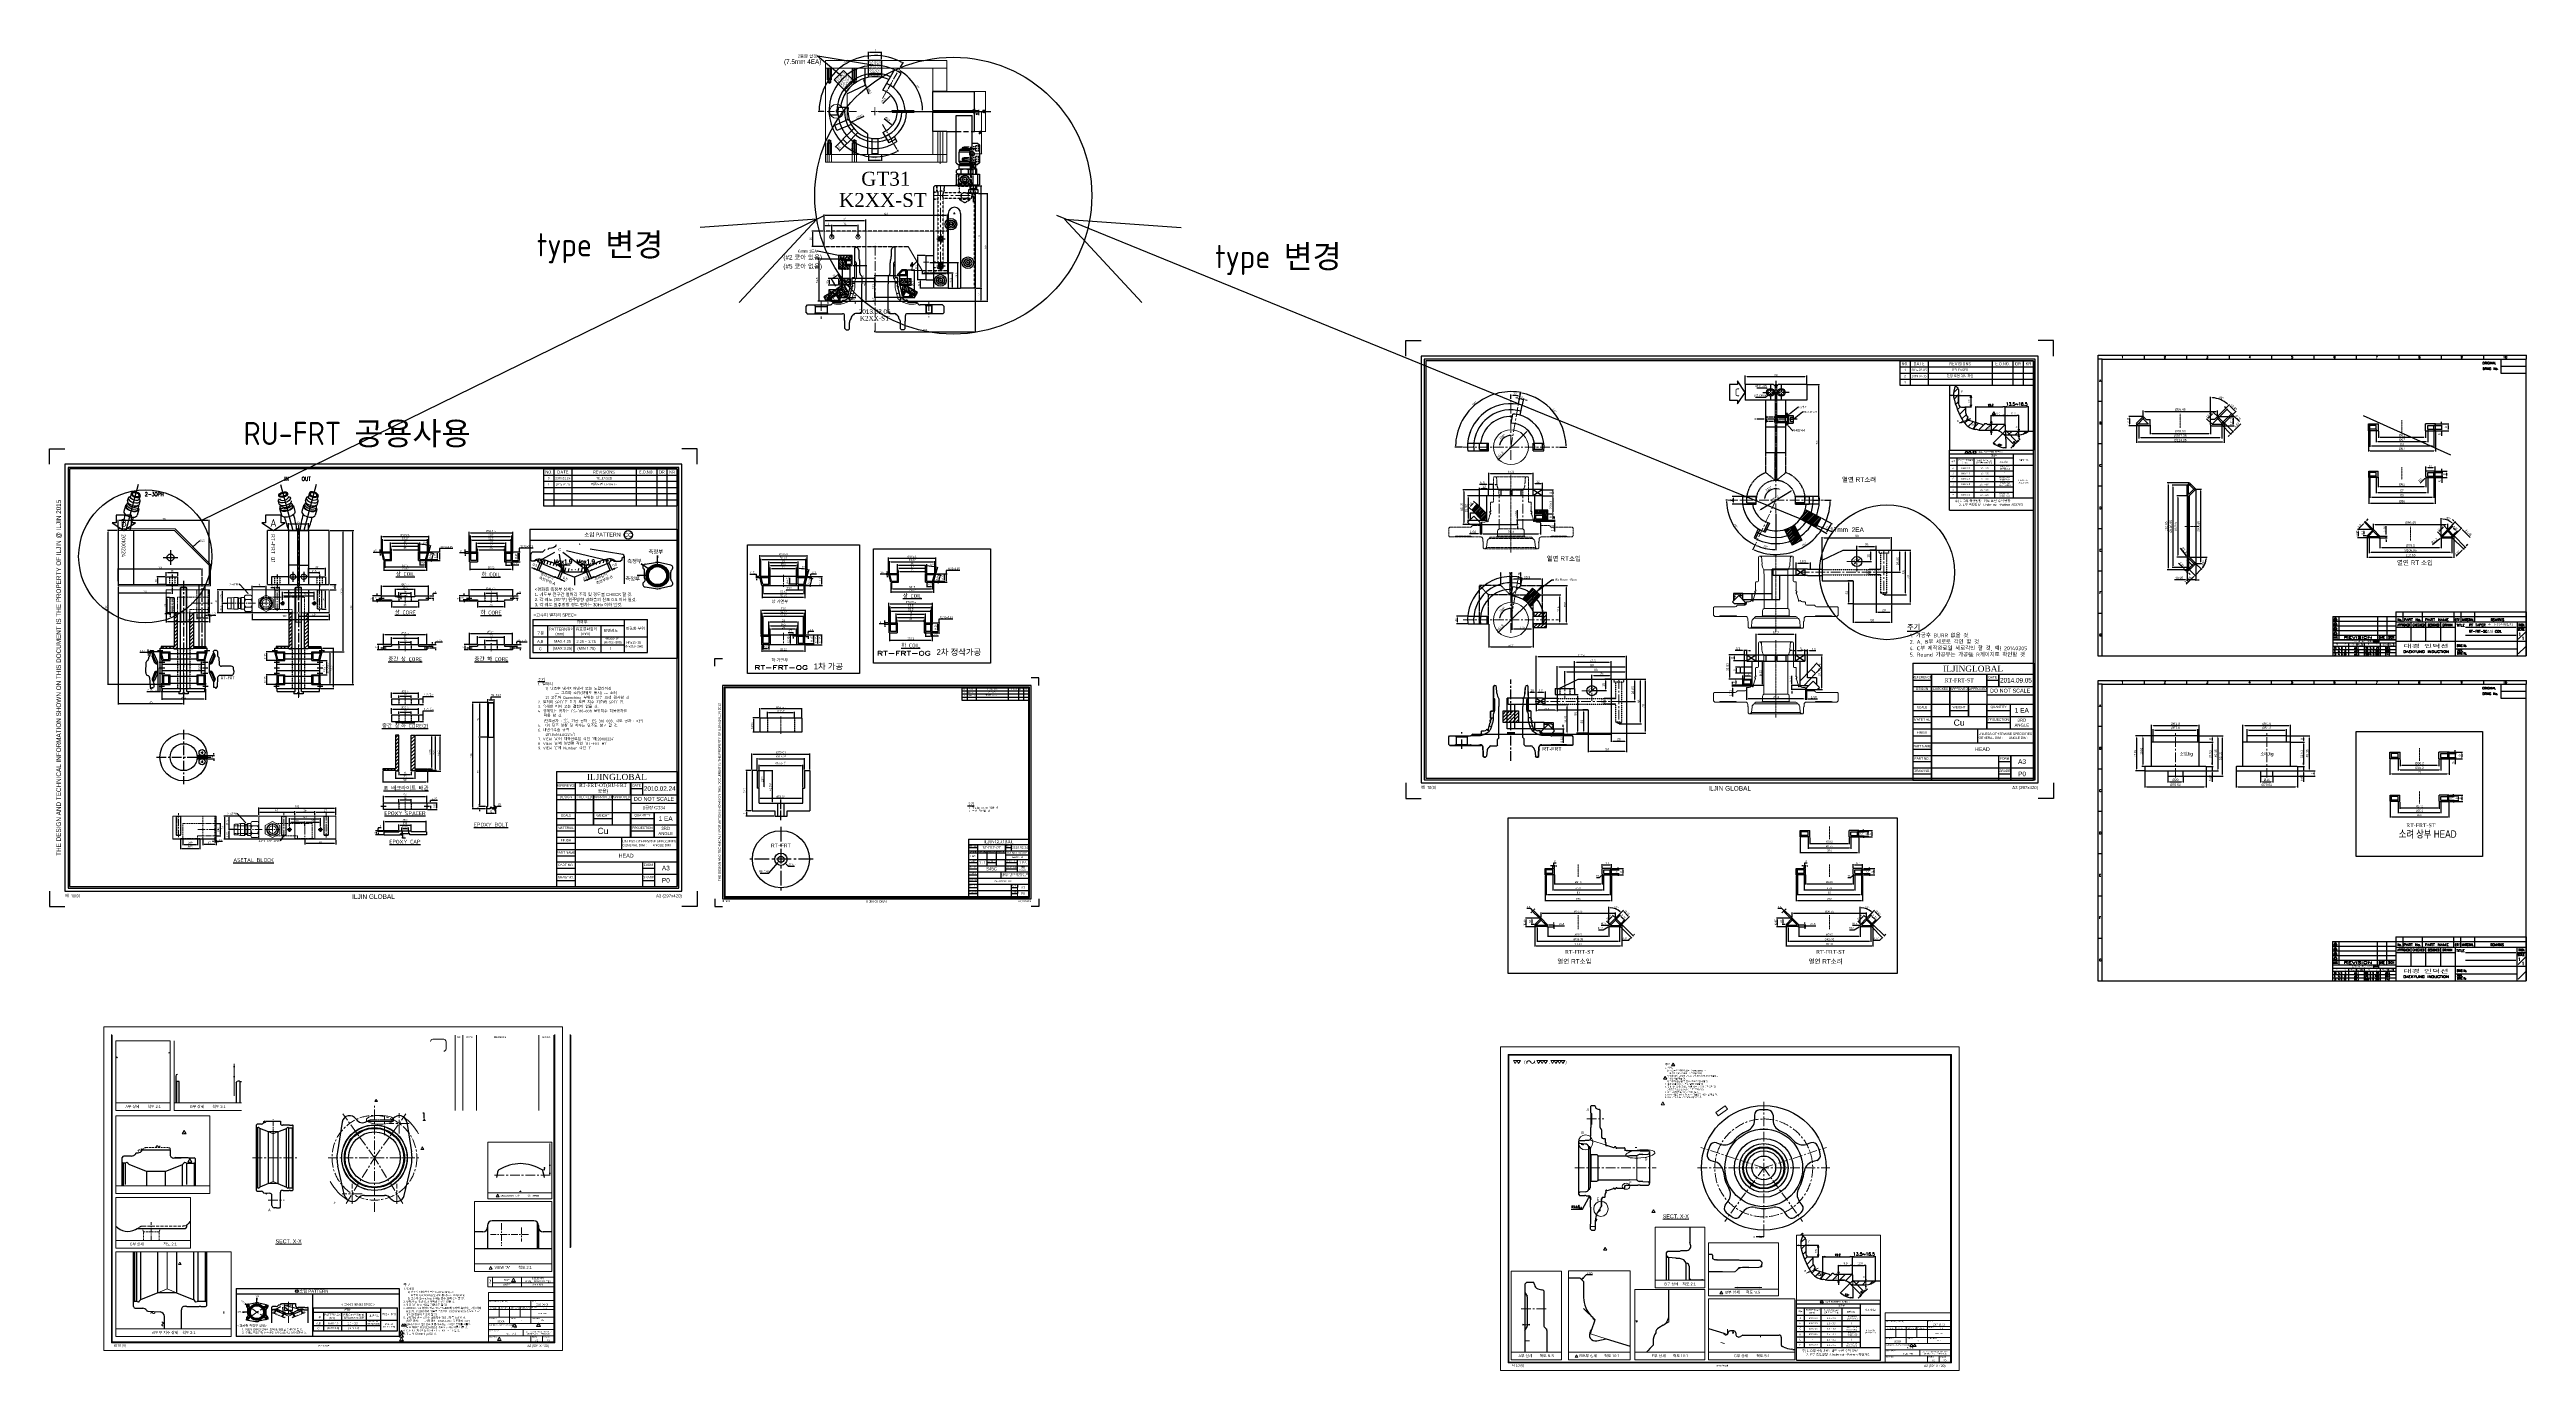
# Model space of a CAD drawing. Header units: inches. Extents: x 0 to 3212, y -602 to 1112.
import ezdxf
from ezdxf import colors
from ezdxf.entities.mleader import LeaderData, LeaderLine
from ezdxf.enums import TextEntityAlignment as Align
from ezdxf.math import Vec2, Vec3

# ---------------------------------------------------------------- set-up
doc = ezdxf.new("R2010")
doc.units = ezdxf.units.IN
for name, pattern in [('CENTER', [2, 1.25, -0.25, 0.25, -0.25]), ('CENTER2', [28.575, 19.05, -3.175, 3.175, -3.175]), ('DASHED', [0.75, 0.5, -0.25]), ('DASHED2', [9.525, 6.35, -3.175]), ('DOT_CENTER', [14, 12, -1, 0, -1]), ('HIDDEN', [0.375, 0.25, -0.125]), ('PHANTOM2', [1.25, 0.625, -0.125, 0.125, -0.125, 0.125, -0.125])]:
    doc.linetypes.add(name, pattern=pattern)
for name, color, linetype, lineweight in [('004 _hidden', 5, 'HIDDEN', 9), ('01_Out_Line_outer', 3, 'Continuous', 30), ('02_Dim', 4, 'Continuous', 15), ('03_Center', 1, 'CENTER', 13), ('04_Hidden', 4, 'HIDDEN', 15), ('05_Text', 6, 'Continuous', 20), ('07_Dim-1', 2, 'Continuous', 15), ('08_Dim-2', 3, 'Continuous', 15), ('sensor', 51, 'Continuous', 30), ('주기', 6, 'Continuous', 9)]:
    doc.layers.add(name, color=color, linetype=linetype, lineweight=lineweight)
for name, color, linetype in [('1', 7, 'Continuous'), ('2', 2, 'HIDDEN'), ('5', 6, 'PHANTOM2'), ('______', 7, 'Continuous'), ('CENTER', 7, 'Continuous'), ('CTR', 5, 'Continuous'), ('DIM', 2, 'Continuous'), ('DRAW-2', 7, 'Continuous'), ('HARDWARE', 7, 'Continuous'), ('HIDDEN', 2, 'HIDDEN'), ('text', 53, 'Continuous'), ('가상선', 4, 'Continuous'), ('도면', 3, 'Continuous'), ('도면 표제', 7, 'Continuous'), ('숨은선', 2, 'HIDDEN'), ('중심선', 1, 'CENTER2'), ('치수선', 3, 'Continuous')]:
    doc.layers.add(name, color=color, linetype=linetype)
doc.layers.add('11_Lay-out', color=7, linetype='Continuous', lineweight=13, plot=False)
doc.layers.add('도면 한계', color=6, linetype='Continuous', plot=False)
doc.styles.add('GHS', font='')
doc.styles.add('HSG', font='romans.shx', dxfattribs={"bigfont": 'whgtxt.shx'})
doc.styles.add('ISO', font='isocp.shx')
doc.styles.add('ISOCP', font='isocp.shx')
doc.styles.add('ISOCP_3.5', font='isocp.shx', dxfattribs={"height": 3.5, "bigfont": 'whgtxt.shx'})
doc.styles.add('ROMANS', font='ROMANS.shx')
doc.styles.get("Standard").update_dxf_attribs({"font": 'arial.ttf'})
doc.styles.add('STYLE1', font='txt.shx')
doc.styles.add('스타일1', font='txt.shx', dxfattribs={"bigfont": 'whs.shx'})
doc.styles.add('표제란', font='')
doc.styles.add('한국열연', font='txt.shx', dxfattribs={"bigfont": 'ghs.shx'})
doc.styles.get('GHS').set_extended_font_data('Gulim')
doc.styles.get('표제란').set_extended_font_data('GulimChe')
doc.dimstyles.new('(1배)-외륜-공차없음', dxfattribs={"dimtxt": 2.5, "dimasz": 3, "dimexe": 0.5, "dimexo": 0, "dimgap": 1.5, "dimtad": 1, "dimtoh": 1, "dimzin": 0, "dimdsep": 46, "dimtxsty": 'Standard', "dimblk": 'CLOSED', "dimcen": 0, "dimaunit": 1, "dimazin": 2, "dimtp": 0.025, "dimtm": 0.025, "dimtfac": 0.7, "dimtofl": 0, "dimtmove": 1, "dimatfit": 3, "dimldrblk": 'CLOSED', "dimfxl": 1, "dimtolj": 1, "dimtzin": 0, "dimarcsym": 0})
doc.dimstyles.new('(1배)-축-공차', dxfattribs={"dimtxt": 2.5, "dimasz": 3, "dimexe": 0.5, "dimexo": 0, "dimgap": 1, "dimtad": 1, "dimtoh": 1, "dimdec": 3, "dimzin": 0, "dimdsep": 46, "dimtxsty": 'ROMANS', "dimblk": 'CLOSED', "dimcen": 0, "dimaunit": 1, "dimazin": 0, "dimtp": 0.025, "dimtm": 0.025, "dimtfac": 0.7, "dimtdec": 3, "dimtmove": 1, "dimatfit": 3, "dimldrblk": 'CLOSED', "dimfxl": 0.5, "dimtolj": 1, "dimtzin": 0, "dimarcsym": 0})
doc.dimstyles.new('(2배)-외륜-공차없음', dxfattribs={"dimtxt": 2.5, "dimasz": 3, "dimexe": 0.5, "dimexo": 0, "dimgap": 1.5, "dimtad": 1, "dimtoh": 1, "dimdec": 3, "dimlfac": 0.5, "dimzin": 0, "dimdsep": 46, "dimtxsty": 'Standard', "dimblk": 'CLOSED', "dimcen": 0, "dimaunit": 1, "dimadec": 3, "dimazin": 0, "dimtp": 0.025, "dimtm": 0.025, "dimtfac": 0.7, "dimtdec": 3, "dimtofl": 0, "dimtmove": 1, "dimatfit": 3, "dimldrblk": 'CLOSED', "dimfxl": 1, "dimtolj": 1, "dimtzin": 0, "dimarcsym": 0})
doc.dimstyles.new('1배', dxfattribs={"dimtxt": 4, "dimasz": 4, "dimexe": 0.5, "dimexo": 0, "dimgap": 1.5, "dimtad": 1, "dimtoh": 1, "dimdec": 3, "dimzin": 9, "dimdsep": 46, "dimtxsty": 'ROMANS', "dimblk": 'OPEN30', "dimcen": 0, "dimadec": 0, "dimazin": 0, "dimtp": 0.025, "dimtm": 0.025, "dimtfac": 0.7, "dimtdec": 3, "dimtmove": 1, "dimatfit": 3, "dimldrblk": 'OPEN30', "dimfxl": 1, "dimtolj": 1, "dimtzin": 9, "dimarcsym": 0})
doc.dimstyles.new('ILJINGLOBAL', dxfattribs={"dimtxt": 2.5, "dimasz": 1.5, "dimexe": 1, "dimexo": 1, "dimgap": 1, "dimtad": 1, "dimtoh": 1, "dimzin": 9, "dimdsep": 46, "dimtxsty": 'ISOCP', "dimcen": 0, "dimclrd": 1, "dimclre": 1, "dimclrt": 2, "dimazin": 2, "dimtm": 1e-09, "dimtfac": 1, "dimtofl": 0, "dimtmove": 1, "dimatfit": 3, "dimfxl": 1, "dimtolj": 1, "dimtzin": 0, "dimarcsym": 0})
doc.dimstyles.new('ISO-25', dxfattribs={"dimtxt": 2.5, "dimasz": 2.5, "dimexe": 1.25, "dimexo": 0.625, "dimtad": 1, "dimdsep": 46, "dimtxsty": 'Standard', "dimcen": 2.5, "dimadec": 0, "dimazin": 0, "dimtfac": 1, "dimtmove": 0, "dimatfit": 3, "dimfxl": 1, "dimarcsym": 0})
doc.dimstyles.new('동아', dxfattribs={"dimscale": 20, "dimtxt": 3, "dimasz": 2.3, "dimexe": 1, "dimexo": 0.5, "dimgap": 1, "dimtad": 3, "dimdec": 4, "dimdsep": 46, "dimtxsty": 'Standard', "dimcen": 0, "dimclrd": 3, "dimclre": 3, "dimclrt": 4, "dimadec": 4, "dimazin": 2, "dimtp": 0.1, "dimtfac": 0.5, "dimtdec": 4, "dimtmove": 0, "dimatfit": 0, "dimfxl": 1, "dimtolj": 1, "dimlwd": -1, "dimlwe": -1, "dimarcsym": 0})
doc.dimstyles.new('표준', dxfattribs={"dimtxt": 2.5, "dimasz": 0.5, "dimexe": 0.5, "dimexo": 0.5, "dimtad": 1, "dimdsep": 46, "dimtxsty": 'ROMANS', "dimblk": 'OPEN30', "dimcen": 1, "dimclrd": 1, "dimclre": 1, "dimclrt": 1, "dimadec": 0, "dimazin": 0, "dimtfac": 0.7, "dimtmove": 0, "dimatfit": 3, "dimldrblk": 'OPEN30', "dimfxl": 1, "dimtolj": 1, "dimlwd": 13, "dimlwe": 13, "dimarcsym": 0})
pattern_1 = [(45, (1687.5342, 298.0837), (-1.122532, 1.122532), [])]
pattern_2 = [(37.5, (-1637.6514, 2970.7066), (-0.0800016, 2.4470662), [0, -1.9304, 0, -2.159, 0, -2.06375]), (7.5, (-1637.6514, 2970.7066), (2.2476164, 3.5841255), [0, -1.0414, 0, -1.7399, 0, -0.66675]), (327.5, (-1639.2135, 2970.7066), (3.9549619, 0.0071859), [0, -0.635, 0, -2.286, 0, -2.9845]), (317.5, (-1639.2135, 2970.7066), (3.8177823, 1.1146466), [0, -0.3175, 0, -1.4986, 0, -1.7145])]
pattern_3 = [(37.5, (617.508, 2870.7096), (-0.0800016, 2.4470662), [0, -1.9304, 0, -2.159, 0, -2.06375]), (7.5, (617.508, 2870.7096), (2.2476164, 3.5841255), [0, -1.0414, 0, -1.7399, 0, -0.66675]), (327.5, (615.946, 2870.7096), (3.9549619, 0.007186), [0, -0.635, 0, -2.286, 0, -2.9845]), (317.5, (615.946, 2870.7096), (3.817782, 1.1146466), [0, -0.3175, 0, -1.4986, 0, -1.7145])]

# ---------------------------------------------------------------- blocks, each defined once
blk = doc.blocks.new('*T10')
at = {"layer": 'Defpoints', "color": 8, "linetype": 'ByBlock', "lineweight": 0, "transparency": 16777216}
for p, q in [((24, -22), (24.6, -22)), ((24, -22), (24, -30)), ((24.6, -14), (24.6, -36)), ((47.4, -30), (47.4, -36)), ((95.6, -14), (95.6, -30)), ((111.2, -22), (111.8, -22)), ((111.2, -22), (111.2, -30)), ((111.8, -14), (111.8, -30)), ((155.9, -14), (155.9, -30)), ((24, -61), (24.6, -61)), ((24, -61), (24, -69)), ((24.6, -53), (24.6, -149.2)), ((47.4, -53), (47.4, -69)), ((72, -61), (72.6, -61)), ((72, -61), (72, -69)), ((72.6, -53), (72.6, -69)), ((95.6, -53), (95.6, -85)), ((95.6, -61), (96.2, -61)), ((126.3, -61), (126.9, -61)), ((126.3, -61), (126.3, -69)), ((126.9, -53), (126.9, -85)), ((155.9, -53), (155.9, -149.2)), ((155.9, -61), (156.5, -61)), ((24, -77), (24.6, -77)), ((24, -77), (24, -85)), ((24, -93), (24.6, -93)), ((24, -93), (24, -101)), ((95.6, -77), (96.2, -77)), ((126.3, -77), (126.9, -77)), ((126.3, -77), (126.3, -85)), ((155.9, -77), (156.5, -77)), ((155.9, -93), (156.5, -93)), ((24, -109.2), (24.6, -109.2)), ((24, -109.2), (24, -117.2)), ((24, -125.2), (24.6, -125.2)), ((24, -125.2), (24, -133.2)), ((126.9, -125.2), (127.5, -125.2)), ((126.9, -125.2), (126.9, -133.2)), ((127.5, -117.2), (127.5, -149.2)), ((155.9, -109.2), (156.5, -109.2)), ((24, -141.2), (24.6, -141.2)), ((24, -141.2), (24, -149.2)), ((126.9, -141.2), (127.5, -141.2)), ((126.9, -141.2), (126.9, -149.2))]:
    blk.add_line(p, q, dxfattribs=at)
at = {"layer": '도면 표제', "color": 0, "linetype": 'ByBlock', "lineweight": -2, "transparency": 16777216}
for p, q in [((0, 0), (156.5, 0)), ((0, 0), (0, -61)), ((156.5, 0), (156.5, -53)), ((0, -14), (156.5, -14)), ((0, -22), (24, -22)), ((0, -30), (24, -30)), ((24, -30), (24, -53)), ((48, -30), (48, -69)), ((72, -30), (72, -53)), ((96.2, -22), (96.2, -53)), ((0, -36), (96.2, -36)), ((0, -53), (24, -53)), ((24.6, -36), (24.6, -53)), ((24.6, -53), (72, -53)), ((47.4, -36), (47.4, -53)), ((72.6, -53), (156.5, -53)), ((96.2, -41), (156.5, -41)), ((96.2, -61), (126.3, -61)), ((96.2, -61), (96.2, -69)), ((126.3, -53), (126.3, -61)), ((156.5, -61), (156.5, -69)), ((0, -69), (0, -149.2)), ((0, -77), (24, -77)), ((0, -85), (24, -85)), ((0, -93), (24, -93)), ((96.2, -69), (126.3, -69)), ((96.2, -77), (126.3, -77)), ((96.2, -77), (96.2, -85)), ((126.3, -69), (126.3, -77)), ((156.5, -77), (156.5, -85)), ((156.5, -93), (156.5, -101)), ((0, -101), (24, -101)), ((0, -109.2), (24, -109.2)), ((0, -117.2), (24, -117.2)), ((0, -125.2), (24, -125.2)), ((126.9, -117.2), (126.9, -125.2)), ((156.5, -109.2), (156.5, -149.2)), ((0, -133.2), (24, -133.2)), ((0, -141.2), (24, -141.2)), ((0, -149.2), (24, -149.2)), ((111.2, -149.2), (126.9, -149.2)), ((126.9, -133.2), (126.9, -141.2)), ((155.9, -133.2), (156.5, -133.2)), ((155.9, -149.2), (156.5, -149.2))]:
    blk.add_line(p, q, dxfattribs=at)
at = {"layer": '도면 표제', "color": 0, "lineweight": -2, "transparency": 16777216}
for p, q in [((24, -14), (24, -22)), ((24, -30), (156.5, -30)), ((96.2, -14), (96.2, -22)), ((96.2, -22), (111.2, -22)), ((111.2, -14), (111.2, -22)), ((0, -61), (24, -61)), ((0, -61), (0, -69)), ((24, -53), (24.6, -53)), ((24, -53), (24, -61)), ((48, -61), (72, -61)), ((72, -53), (72.6, -53)), ((72, -53), (72, -61)), ((96.2, -53), (96.2, -61)), ((156.5, -53), (156.5, -61)), ((0, -69), (96.2, -69)), ((24, -69), (24, -77)), ((24, -85), (156.5, -85)), ((24, -85), (24, -93)), ((84.1, -85), (84.1, -101)), ((96.2, -69), (96.2, -77)), ((126.3, -69), (156.5, -69)), ((156.5, -69), (156.5, -77)), ((156.5, -85), (156.5, -93)), ((24, -101), (156.5, -101)), ((24, -101), (24, -109.2)), ((24, -117.2), (156.5, -117.2)), ((24, -117.2), (24, -125.2)), ((111.2, -117.2), (111.2, -149.2)), ((111.2, -125.2), (126.9, -125.2)), ((156.5, -101), (156.5, -109.2)), ((24, -133.2), (155.9, -133.2)), ((24, -133.2), (24, -141.2)), ((24, -149.2), (111.2, -149.2)), ((111.2, -141.2), (126.9, -141.2)), ((126.9, -149.2), (155.9, -149.2))]:
    blk.add_line(p, q, dxfattribs=at)
at = {"layer": '도면 표제', "color": 0, "transparency": 16777216}
for s, insert, char_height, width, attachment_point in [('{\\fArial Narrow|b0|i0|c0|p34;REFERENCE}', (12, -18), 3, 23.76, 5), ('{\\fArial Narrow|b0|i0|c0|p34;DESIGN}', (12, -33), 3, 23.76, 5), ('{\\fArial Narrow|b0|i0|c0|p34;CHECKED}', (36, -33), 3, 22.56, 5), ('{\\fRomantic|b0|i0|c2|p2;RT-FRT-OT(RU-FRT \\fGulim|b0|i0|c129|p50;공용)}', (60.1, -22), 4.5, 70.741, 5), ('{\\fRomantic|b0|i0|c2|p2;ILJINGLOBAL}', (78.2, -7), 8, 156.246, 5), ('{\\fArial Narrow|b0|i0|c0|p34;APPROVED}', (60, -33), 3, 23.76, 5), ('{\\fArial Narrow|b0|i0|c0|p34;APPROVED}', (84.1, -33), 3, 23.941, 5), ('{\\fArial Narrow|b0|i0|c0|p34;DATE}', (103.7, -18), 3, 14.76, 5), ('{\\fArial Narrow|b0|i0|c0|p34;2010.02.24}', (133.8, -22), 6, 43.865, 5), ('{\\fArial Narrow|b0|i0|c0|p34;SCAL5}', (12, -57), 3, 23.76, 5), ('WEIGHT', (60, -57), 3, 23.76, 5), ('DO NOT SCALE', (126.3, -35.5), 5, 60.065, 5), ('{\\fArial Narrow|b0|i0|c0|p34;QUANTITY}', (111.3, -57), 3, 29.91, 5), ('{\\fRomantic|b0|i0|c2|p2;1\\fGulim|b0|i0|c129|p50;공장\\fRomantic|b0|i0|c2|p2; GT34}', (126.3, -47), 4, 60.065, 5), ('1 EA', (141.4, -61), 6, 28.715, 5), ('{\\fArial Narrow|b0|i0|c0|p34;MATERIAL}', (12, -73), 3, 23.76, 5), ('{\\fArial Narrow|b0|i0|c0|p34;FINISH}', (12, -89), 3, 23.76, 5), ('Cu', (60.1, -77), 8, 70.741, 5), (' UNLESS OTHERWISE SPECCIFIED\\P GENERAL DIM :       ANGLE DIM:', (84.2, -93), 3, 71.555, 4), ('{\\fArial Narrow|b0|i0|c0|p34;PROJECTION}', (111.3, -73), 3, 29.91, 5), ('3RD\\PANGLE', (141.4, -77), 4, 28.715, 5), ('{\\fArial Narrow|b0|i0|c0|p34;PART NAME}', (12, -105.1), 3, 23.76, 5), ('{\\fArial Narrow|b0|i0|c0|p34;PART NO.}', (12, -121.2), 3, 23.76, 5), ('HEAD', (90.2, -109.1), 5, 131.046, 5), ('{\\fArial Narrow|b0|i0|c0|p34;FORM}', (119.1, -121.2), 3, 15.51, 5), ('A3', (141.7, -125.2), 6, 28.115, 5), ('{\\fArial Narrow|b0|i0|c0|p34;DRAW NO.}', (12, -137.2), 3, 23.76, 5), ('{\\fArial Narrow|b0|i0|c0|p34;GRADE}', (119.1, -137.2), 3, 15.51, 5), ('P0', (141.7, -141.2), 6, 28.115, 5)]:
    blk.add_mtext(s, dxfattribs=dict(at, insert=insert, char_height=char_height, width=width, attachment_point=attachment_point))
blk = doc.blocks.new('*T62')
at = {"layer": '도면 표제', "color": 0, "linetype": 'ByBlock', "lineweight": -2}
for p, q in [((0, 0), (86.7, 0)), ((0, 0), (0, -16)), ((6.7, 0), (6.7, -16)), ((18.3, 0), (18.3, -16)), ((60, 0), (60, -16)), ((73.3, 0), (73.3, -16)), ((80, 0), (80, -16)), ((86.7, 0), (86.7, -16)), ((0, -4), (86.7, -4)), ((0, -8), (86.7, -8)), ((0, -12), (86.7, -12)), ((0, -16), (86.7, -16))]:
    blk.add_line(p, q, dxfattribs=at)
at = {"layer": '도면 표제', "color": 0, "attachment_point": 5}
for s, insert, char_height, width, style in [('NO.', (3.3, -2), 2, 5.667, 'ISOCP'), ('0', (3.3, -6), 1.5, 5.667, 'ISOCP'), ('1', (3.3, -10), 1.5, 5.667, 'ISOCP'), ('2', (3.3, -14), 1.5, 5.667, 'ISOCP'), ('2010.02.24', (12.5, -6), 1.5, 10.667, 'ISOCP'), ('2016.01.19', (12.5, -10), 1.5, 10.667, 'ISOCP'), ('DATE', (12.5, -2), 2, 10.667, 'ISOCP'), ('최종도면 UPDATE', (39.2, -10), 1.5, 40.667, 'ISOCP_3.5'), ('REVISIONS', (39.2, -2), 2, 40.667, 'ISOCP'), ('RELEASED', (39.2, -6), 1.5, 40.667, 'ISOCP'), ('E.O.NO.', (66.7, -2), 2, 12.333, 'ISOCP'), ('DR', (76.7, -2), 2, 5.667, 'ISOCP'), ('KR', (83.3, -2), 2, 5.667, 'ISOCP')]:
    blk.add_mtext(s, dxfattribs=dict(at, insert=insert, char_height=char_height, width=width, style=style))
blk = doc.blocks.new('*T63')
at = {"layer": 'Defpoints', "color": 8, "linetype": 'ByBlock', "lineweight": 0}
for p, q in [((12, -11), (12.3, -11)), ((12, -11), (12, -15)), ((12, -30.5), (12.3, -30.5)), ((12, -30.5), (12, -34.5)), ((12.3, -7), (12.3, -74.6)), ((23.7, -15), (23.7, -34.5)), ((36, -30.5), (36.3, -30.5)), ((36, -30.5), (36, -34.5)), ((36.3, -26.5), (36.3, -34.5)), ((47.8, -7), (47.8, -15)), ((47.8, -26.5), (47.8, -42.5)), ((47.8, -30.5), (48.1, -30.5)), ((55.6, -11), (55.9, -11)), ((55.6, -11), (55.6, -15)), ((55.9, -7), (55.9, -15)), ((63.2, -30.5), (63.5, -30.5)), ((63.2, -30.5), (63.2, -34.5)), ((63.5, -26.5), (63.5, -42.5)), ((77.9, -7), (77.9, -15)), ((77.9, -26.5), (77.9, -74.6)), ((77.9, -30.5), (78.2, -30.5)), ((12, -38.5), (12.3, -38.5)), ((12, -38.5), (12, -42.5)), ((12, -46.5), (12.3, -46.5)), ((12, -46.5), (12, -50.5)), ((12, -54.6), (12.3, -54.6)), ((12, -54.6), (12, -58.6)), ((12, -62.6), (12.3, -62.6)), ((12, -62.6), (12, -66.6)), ((47.8, -38.5), (48.1, -38.5)), ((63.2, -38.5), (63.5, -38.5)), ((63.2, -38.5), (63.2, -42.5)), ((63.5, -62.6), (63.8, -62.6)), ((63.5, -62.6), (63.5, -66.6)), ((63.8, -58.6), (63.8, -74.6)), ((77.9, -38.5), (78.2, -38.5)), ((77.9, -46.5), (78.2, -46.5)), ((77.9, -54.6), (78.2, -54.6)), ((12, -70.6), (12.3, -70.6)), ((12, -70.6), (12, -74.6)), ((63.5, -70.6), (63.8, -70.6)), ((63.5, -70.6), (63.5, -74.6))]:
    blk.add_line(p, q, dxfattribs=at)
at = {"layer": '도면 표제', "color": 0, "linetype": 'ByBlock', "lineweight": -2}
for p, q in [((0, 0), (78.2, 0)), ((0, 0), (0, -30.5)), ((78.2, 0), (78.2, -26.5)), ((0, -7), (78.2, -7)), ((0, -11), (12, -11)), ((0, -15), (12, -15)), ((0, -18), (48.1, -18)), ((0, -26.5), (12, -26.5)), ((12, -15), (12, -26.5)), ((23.7, -26.5), (36, -26.5)), ((24, -15), (24, -34.5)), ((36, -15), (36, -26.5)), ((36.3, -26.5), (78.2, -26.5)), ((48.1, -11), (48.1, -26.5)), ((48.1, -20.5), (78.2, -20.5)), ((48.1, -30.5), (63.2, -30.5)), ((48.1, -30.5), (48.1, -34.5)), ((63.2, -26.5), (63.2, -30.5)), ((78.2, -30.5), (78.2, -34.5)), ((0, -34.5), (0, -74.6)), ((0, -38.5), (12, -38.5)), ((0, -42.5), (12, -42.5)), ((0, -46.5), (12, -46.5)), ((0, -50.5), (12, -50.5)), ((0, -54.6), (12, -54.6)), ((0, -58.6), (12, -58.6)), ((0, -62.6), (12, -62.6)), ((48.1, -34.5), (63.2, -34.5)), ((48.1, -38.5), (63.2, -38.5)), ((48.1, -38.5), (48.1, -42.5)), ((63.2, -34.5), (63.2, -38.5)), ((63.5, -58.6), (63.5, -62.6)), ((78.2, -38.5), (78.2, -42.5)), ((78.2, -46.5), (78.2, -50.5)), ((78.2, -54.6), (78.2, -74.6)), ((0, -66.6), (12, -66.6)), ((0, -70.6), (12, -70.6)), ((0, -74.6), (12, -74.6)), ((55.6, -74.6), (63.5, -74.6)), ((63.5, -66.6), (63.5, -70.6)), ((77.9, -66.6), (78.2, -66.6)), ((77.9, -74.6), (78.2, -74.6))]:
    blk.add_line(p, q, dxfattribs=at)
at = {"layer": '도면 표제', "color": 0, "lineweight": -2}
for p, q in [((0, -30.5), (12, -30.5)), ((0, -30.5), (0, -34.5)), ((12, -7), (12, -11)), ((12, -15), (78.2, -15)), ((12, -26.5), (23.7, -26.5)), ((12, -26.5), (12, -30.5)), ((24, -30.5), (36, -30.5)), ((36, -26.5), (36.3, -26.5)), ((36, -26.5), (36, -30.5)), ((48.1, -7), (48.1, -11)), ((48.1, -11), (55.6, -11)), ((48.1, -26.5), (48.1, -30.5)), ((55.6, -7), (55.6, -11)), ((78.2, -26.5), (78.2, -30.5)), ((0, -34.5), (48.1, -34.5)), ((12, -34.5), (12, -38.5)), ((12, -42.5), (78.2, -42.5)), ((12, -42.5), (12, -46.5)), ((12, -50.5), (78.2, -50.5)), ((12, -50.5), (12, -54.6)), ((12, -58.6), (78.2, -58.6)), ((12, -58.6), (12, -62.6)), ((42, -42.5), (42, -50.5)), ((48.1, -34.5), (48.1, -38.5)), ((55.6, -58.6), (55.6, -74.6)), ((55.6, -62.6), (63.5, -62.6)), ((63.2, -34.5), (78.2, -34.5)), ((78.2, -34.5), (78.2, -38.5)), ((78.2, -42.5), (78.2, -46.5)), ((78.2, -50.5), (78.2, -54.6)), ((12, -66.6), (77.9, -66.6)), ((12, -66.6), (12, -70.6)), ((12, -74.6), (55.6, -74.6)), ((55.6, -70.6), (63.5, -70.6)), ((63.5, -74.6), (77.9, -74.6))]:
    blk.add_line(p, q, dxfattribs=at)
at = {"layer": '도면 표제', "color": 0}
for s, insert, char_height, width, attachment_point in [('{\\fArial Narrow|b0|i0|c0|p34;REFERENCE}', (6, -9), 1.5, 11.88, 5), ('{\\fGulim|b0|i0|c129|p50;여동희}', (6, -22.2), 2, 11.88, 5), ('{\\fArial Narrow|b0|i0|c0|p34;DESIGN}', (6, -16.5), 1.5, 11.88, 5), ('{\\fArial Narrow|b0|i0|c0|p34;SCALE}', (6, -28.5), 1.5, 11.88, 5), ('{\\fArial Narrow|b0|i0|c0|p34;CHECKED}', (18, -16.5), 1.5, 11.28, 5), ('1 : 1', (18, -30.5), 3, 11.28, 5), ('{\\fRomantic|b0|i0|c2|p2;RT-FRT-OT}', (30, -11), 3, 35.371, 5), ('{\\fRomantic|b0|i0|c2|p2;ILJINGLOBAL}', (39.1, -3.5), 4, 78.123, 5), ('{\\fArial Narrow|b0|i0|c0|p34;APPROVED}', (30, -16.5), 1.5, 11.88, 5), ('WEIGHT', (30, -28.5), 1.5, 11.88, 5), ('{\\fArial Narrow|b0|i0|c0|p34;APPROVED}', (42, -16.5), 1.5, 11.971, 5), ('{\\fArial Narrow|b0|i0|c0|p34;DATE}', (51.8, -9), 1.5, 7.38, 5), ('DO NOT SCALE', (63.2, -17.8), 2.5, 30.032, 5), ('{\\fArial Narrow|b0|i0|c0|p34;QUANTITY}', (55.6, -28.5), 1.5, 14.955, 5), ('{\\fRomantic|b0|i0|c2|p2;1\\fGulim|b0|i0|c129|p50;공장\\fRomantic|b0|i0|c2|p2; GT34}', (63.2, -23.5), 2, 30.032, 5), ('{\\fArial Narrow|b0|i0|c0|p34;2010.02.24}', (66.9, -11), 3, 21.932, 5), ('1 EA', (70.7, -30.5), 3, 14.357, 5), ('{\\fArial Narrow|b0|i0|c0|p34;PART NAME}', (6, -52.6), 1.5, 11.88, 5), ('{\\fArial Narrow|b0|i0|c0|p34;MATERIAL}', (6, -36.5), 1.5, 11.88, 5), ('{\\fArial Narrow|b0|i0|c0|p34;PART NO.}', (6, -60.6), 1.5, 11.88, 5), ('{\\fArial Narrow|b0|i0|c0|p34;FINISH}', (6, -44.5), 1.5, 11.88, 5), ('S45C', (30, -38.5), 4, 35.371, 5), ('WELDING JIG', (45.1, -54.6), 2.5, 65.523, 5), (' UNLESS OTHERWISE SPECCIFIED\\P GENERAL DIM :       ANGLE DIM:', (42.1, -46.5), 1.5, 35.778, 4), ('{\\fArial Narrow|b0|i0|c0|p34;PROJECTION}', (55.6, -36.5), 1.5, 14.955, 5), ('{\\fArial Narrow|b0|i0|c0|p34;FORM}', (59.5, -60.6), 1.5, 7.755, 5), ('3RD\\PANGLE', (70.7, -38.5), 2, 14.357, 5), ('A3', (70.9, -62.6), 3, 14.057, 5), ('{\\fArial Narrow|b0|i0|c0|p34;DRAW NO.}', (6, -68.6), 1.5, 11.88, 5), ('{\\fArial Narrow|b0|i0|c0|p34;GRADE}', (59.5, -68.6), 1.5, 7.755, 5), ('P0', (70.9, -70.6), 3, 14.057, 5)]:
    blk.add_mtext(s, dxfattribs=dict(at, insert=insert, char_height=char_height, width=width, attachment_point=attachment_point))
blk = doc.blocks.new('*D71')
at = {"color": 1, "lineweight": -2, "transparency": 16777216}
for p, q in [((921.3, 43.5), (932.8, 43.5)), ((932.8, 43.5), (944.8, 57.4))]:
    blk.add_line(p, q, dxfattribs=at)
at = {"color": 1, "transparency": 16777216}
blk.add_solid([(944.6, 57.6), (945, 57.3), (945.8, 58.6)], dxfattribs=at)
at = {"layer": 'Defpoints', "color": 0, "transparency": 16777216}
for p in [(951.1, 64.6), (945.8, 58.6)]:
    blk.add_point(p, dxfattribs=at)
at = {"color": 2, "transparency": 16777216, "insert": (926.5, 45.8), "char_height": 2.5, "attachment_point": 5, "style": 'ISOCP'}
blk.add_mtext('\\A1;M8 TAP', dxfattribs=at)
blk = doc.blocks.new('*D64')
at = {"color": 1, "lineweight": -2, "transparency": 16777216}
for p, q in [((958.3, 52.3), (955.4, 55.1)), ((966, 52.3), (958.3, 52.3))]:
    blk.add_line(p, q, dxfattribs=at)
at = {"color": 1, "transparency": 16777216}
blk.add_solid([(955.5, 55.2), (955.2, 54.9), (954.3, 56.1)], dxfattribs=at)
at = {"layer": 'Defpoints', "color": 0, "transparency": 16777216}
for p in [(942.6, 67.1), (954.3, 56.1)]:
    blk.add_point(p, dxfattribs=at)
at = {"color": 2, "transparency": 16777216, "insert": (962.7, 54.6), "char_height": 2.5, "attachment_point": 5, "style": 'ISOCP'}
blk.add_mtext('\\A1;∅16{\\H1.000000;\\S 0^ -0.1;}', dxfattribs=at)
blk = doc.blocks.new('*D65')
at = {"color": 1, "lineweight": -2, "transparency": 16777216}
for p, q in [((909.9, 176.8), (902.7, 176.8)), ((903.7, 175.3), (903.7, 125.8)), ((909.9, 124.3), (902.7, 124.3))]:
    blk.add_line(p, q, dxfattribs=at)
at = {"color": 1, "transparency": 16777216}
for points in [[(903.5, 175.3), (904, 175.3), (903.7, 176.8)], [(903.5, 125.8), (904, 125.8), (903.7, 124.3)]]:
    blk.add_solid(points, dxfattribs=at)
at = {"layer": 'Defpoints', "color": 0, "transparency": 16777216}
for p in [(910.9, 176.8), (903.7, 124.3), (910.9, 124.3)]:
    blk.add_point(p, dxfattribs=at)
at = {"color": 2, "transparency": 16777216, "insert": (901.5, 150.5), "char_height": 2.5, "attachment_point": 5, "rotation": 90, "style": 'ISOCP'}
blk.add_mtext('\\A1;52.5', dxfattribs=at)
blk = doc.blocks.new('*D66')
at = {"color": 1, "lineweight": -2, "transparency": 16777216}
for p, q in [((918.7, 176.8), (937.9, 176.8)), ((936.9, 175.3), (936.9, 135.8)), ((921.2, 134.3), (937.9, 134.3))]:
    blk.add_line(p, q, dxfattribs=at)
at = {"color": 1, "transparency": 16777216}
for points in [[(936.7, 175.3), (937.2, 175.3), (936.9, 176.8)], [(936.7, 135.8), (937.2, 135.8), (936.9, 134.3)]]:
    blk.add_solid(points, dxfattribs=at)
at = {"layer": 'Defpoints', "color": 0, "transparency": 16777216}
for p in [(917.7, 176.8), (920.2, 134.3), (936.9, 134.3)]:
    blk.add_point(p, dxfattribs=at)
at = {"color": 2, "transparency": 16777216, "insert": (934.7, 155.5), "char_height": 2.5, "attachment_point": 5, "rotation": 90, "style": 'ISOCP'}
blk.add_mtext('\\A1;42.5{\\H1.000000;\\S+0.05^ -0;}', dxfattribs=at)
blk = doc.blocks.new('*D67')
at = {"color": 1, "lineweight": -2, "transparency": 16777216}
for p, q in [((918.7, 176.8), (927.5, 176.8)), ((926.5, 155.3), (926.5, 175.3))]:
    blk.add_line(p, q, dxfattribs=at)
at = {"color": 1, "transparency": 16777216}
for points in [[(926.3, 175.3), (926.8, 175.3), (926.5, 176.8)], [(926.3, 155.3), (926.8, 155.3), (926.5, 153.8)]]:
    blk.add_solid(points, dxfattribs=at)
at = {"layer": 'Defpoints', "color": 0, "transparency": 16777216}
for p in [(917.7, 176.8), (926.5, 176.8), (926.5, 153.8)]:
    blk.add_point(p, dxfattribs=at)
at = {"color": 2, "transparency": 16777216, "insert": (924.3, 165.3), "char_height": 2.5, "attachment_point": 5, "rotation": 90, "style": 'ISOCP'}
blk.add_mtext('\\A1;23{\\H1.000000;\\S+0.05^ -0;}', dxfattribs=at)
blk = doc.blocks.new('*D68')
at = {"color": 1, "lineweight": -2, "transparency": 16777216}
for p, q in [((920.2, 135.3), (920.2, 141.4)), ((975.2, 140.4), (921.7, 140.4)), ((976.7, 135.3), (976.7, 141.4))]:
    blk.add_line(p, q, dxfattribs=at)
at = {"color": 1, "transparency": 16777216}
for points in [[(921.7, 140.7), (921.7, 140.2), (920.2, 140.4)], [(975.2, 140.7), (975.2, 140.2), (976.7, 140.4)]]:
    blk.add_solid(points, dxfattribs=at)
at = {"layer": 'Defpoints', "color": 0, "transparency": 16777216}
for p in [(920.2, 140.4), (920.2, 134.3), (976.7, 134.3)]:
    blk.add_point(p, dxfattribs=at)
at = {"color": 2, "transparency": 16777216, "insert": (948.4, 142.7), "char_height": 2.5, "attachment_point": 5, "style": 'ISOCP'}
blk.add_mtext('\\A1;%%C56.5{\\H1.000000;\\S+0.1^ -0;}', dxfattribs=at)
blk = doc.blocks.new('*D69')
at = {"color": 1, "lineweight": -2, "transparency": 16777216}
for p, q in [((930.9, 245.9), (930.9, 252.8)), ((932.4, 251.8), (964.4, 251.8)), ((965.9, 245.9), (965.9, 252.8))]:
    blk.add_line(p, q, dxfattribs=at)
at = {"color": 1, "transparency": 16777216}
for points in [[(932.4, 252.1), (932.4, 251.6), (930.9, 251.8)], [(964.4, 252.1), (964.4, 251.6), (965.9, 251.8)]]:
    blk.add_solid(points, dxfattribs=at)
at = {"layer": 'Defpoints', "color": 0, "transparency": 16777216}
for p in [(930.9, 244.9), (965.9, 251.8), (965.9, 244.9)]:
    blk.add_point(p, dxfattribs=at)
at = {"color": 2, "transparency": 16777216, "insert": (948.4, 254.1), "char_height": 2.5, "attachment_point": 5, "style": 'ISOCP'}
blk.add_mtext('\\A1;%%C35{\\H1.000000;\\S+0.1^  0;}', dxfattribs=at)
blk = doc.blocks.new('*D70')
at = {"color": 1, "lineweight": -2, "transparency": 16777216}
for p, q in [((921.2, 245.9), (921.2, 257.5)), ((975.7, 245.9), (975.7, 257.5)), ((974.2, 256.5), (922.7, 256.5))]:
    blk.add_line(p, q, dxfattribs=at)
at = {"color": 1, "transparency": 16777216}
for points in [[(922.7, 256.8), (922.7, 256.3), (921.2, 256.5)], [(974.2, 256.8), (974.2, 256.3), (975.7, 256.5)]]:
    blk.add_solid(points, dxfattribs=at)
at = {"layer": 'Defpoints', "color": 0, "transparency": 16777216}
for p in [(921.2, 256.5), (921.2, 244.9), (975.7, 244.9)]:
    blk.add_point(p, dxfattribs=at)
at = {"color": 2, "transparency": 16777216, "insert": (948.4, 258.8), "char_height": 2.5, "attachment_point": 5, "style": 'ISOCP'}
blk.add_mtext('\\A1;%%C54.5{\\H1.000000;\\S 0^ -0.1;}', dxfattribs=at)
blk = doc.blocks.new('*D72')
at = {"color": 1, "lineweight": -2, "transparency": 16777216}
for p, q in [((920.2, 244.9), (912.2, 244.9)), ((920.2, 226.4), (912.2, 226.4)), ((913.2, 227.9), (913.2, 243.4))]:
    blk.add_line(p, q, dxfattribs=at)
at = {"color": 1, "transparency": 16777216}
for points in [[(913, 243.4), (913.5, 243.4), (913.2, 244.9)], [(913, 227.9), (913.5, 227.9), (913.2, 226.4)]]:
    blk.add_solid(points, dxfattribs=at)
at = {"layer": 'Defpoints', "color": 0, "transparency": 16777216}
for p in [(913.2, 244.9), (921.2, 244.9), (921.2, 226.4)]:
    blk.add_point(p, dxfattribs=at)
at = {"color": 2, "transparency": 16777216, "insert": (911, 235.7), "char_height": 2.5, "attachment_point": 5, "rotation": 90, "style": 'ISOCP'}
blk.add_mtext('\\A1;18.5{\\H1.000000;\\S+0.05^ -0;}', dxfattribs=at)
blk = doc.blocks.new('*T73')
at = {"layer": '도면 표제', "color": 0, "linetype": 'ByBlock', "lineweight": -2}
for p, q in [((0, 0), (173.3, 0)), ((0, 0), (0, -48)), ((13.3, 0), (13.3, -48)), ((36.7, 0), (36.7, -48)), ((120, 0), (120, -48)), ((146.7, 0), (146.7, -48)), ((160, 0), (160, -48)), ((173.3, 0), (173.3, -48)), ((0, -8), (173.3, -8)), ((0, -16), (173.3, -16)), ((0, -24), (173.3, -24)), ((0, -32), (173.3, -32)), ((0, -40), (173.3, -40)), ((0, -48), (173.3, -48))]:
    blk.add_line(p, q, dxfattribs=at)
at = {"layer": '도면 표제', "color": 0, "char_height": 4, "attachment_point": 5, "style": 'ISOCP'}
for s, insert, width in [('NO.', (6.7, -4), 11.333), ('DATE', (25, -4), 21.333), ('REVISIONS', (78.3, -4), 81.333), ('E.O.NO.', (133.3, -4), 24.667), ('DR', (153.3, -4), 11.333), ('KR', (166.7, -4), 11.333)]:
    blk.add_mtext(s, dxfattribs=dict(at, insert=insert, width=width))
at = {"layer": '도면 표제', "color": 0, "char_height": 3, "attachment_point": 5}
for s, insert, width in [('{\\Fisocp,whgtxt|c129;0', (6.7, -12), 11.333), ('{\\Fisocp,whgtxt|c129;1', (6.7, -20), 11.333), ('{\\Fisocp,whgtxt|c129;2010.02.24}', (25, -12), 21.333), ('{\\Fisocp,whgtxt|c129;2015.01.19}', (25, -20), 21.333), ('{\\Fisocp,whgtxt|c129;최종도면 UPDATE}', (78.3, -20), 81.333), ('{\\Fisocp,whgtxt|c0;RELEASED}', (78.3, -12), 81.333)]:
    blk.add_mtext(s, dxfattribs=dict(at, insert=insert, width=width))
blk = doc.blocks.new('*D122')
at = {"color": 1, "lineweight": -2, "transparency": 16777216}
for p, q in [((568, 265), (556.7, 265)), ((557.7, 263.5), (557.7, 221.5)), ((567.5, 220), (556.7, 220))]:
    blk.add_line(p, q, dxfattribs=at)
at = {"color": 1, "transparency": 16777216}
for points in [[(557.5, 263.5), (558, 263.5), (557.7, 265)], [(557.5, 221.5), (558, 221.5), (557.7, 220)]]:
    blk.add_solid(points, dxfattribs=at)
at = {"layer": 'Defpoints', "color": 0, "transparency": 16777216}
for p in [(569, 265), (557.7, 220), (568.5, 220)]:
    blk.add_point(p, dxfattribs=at)
at = {"color": 2, "transparency": 16777216, "insert": (555.5, 242.5), "char_height": 2.5, "attachment_point": 5, "rotation": 90, "style": 'ISOCP'}
blk.add_mtext('\\A1;45', dxfattribs=at)
blk = doc.blocks.new('*D123')
at = {"color": 1, "lineweight": -2, "transparency": 16777216}
for p, q in [((567.5, 220), (556.7, 220)), ((557.7, 218.5), (557.7, 131.5)), ((565.5, 130), (556.7, 130))]:
    blk.add_line(p, q, dxfattribs=at)
at = {"color": 1, "transparency": 16777216}
for points in [[(557.4, 218.5), (557.9, 218.5), (557.7, 220)], [(557.4, 131.5), (557.9, 131.5), (557.7, 130)]]:
    blk.add_solid(points, dxfattribs=at)
at = {"layer": 'Defpoints', "color": 0, "transparency": 16777216}
for p in [(568.5, 220), (557.7, 130), (566.5, 130)]:
    blk.add_point(p, dxfattribs=at)
at = {"color": 2, "transparency": 16777216, "insert": (555.4, 175), "char_height": 2.5, "attachment_point": 5, "rotation": 90, "style": 'ISOCP'}
blk.add_mtext('\\A1;90', dxfattribs=at)
blk = doc.blocks.new('*D124')
at = {"color": 1, "lineweight": -2, "transparency": 16777216}
for p, q in [((565.5, 130), (556.7, 130)), ((557.7, 131.5), (557.7, 133)), ((564, 127), (556.7, 127)), ((557.7, 125.5), (557.7, 124))]:
    blk.add_line(p, q, dxfattribs=at)
at = {"color": 1, "transparency": 16777216}
for points in [[(557.4, 131.5), (557.9, 131.5), (557.7, 130)], [(557.4, 125.5), (557.9, 125.5), (557.7, 127)]]:
    blk.add_solid(points, dxfattribs=at)
at = {"layer": 'Defpoints', "color": 0, "transparency": 16777216}
for p in [(557.7, 130), (566.5, 130), (565, 127)]:
    blk.add_point(p, dxfattribs=at)
at = {"color": 2, "transparency": 16777216, "insert": (555.4, 128.5), "char_height": 2.5, "attachment_point": 5, "rotation": 90, "style": 'ISOCP'}
blk.add_mtext('\\A1;3', dxfattribs=at)
blk = doc.blocks.new('*D84')
at = {"color": 1, "lineweight": -2, "transparency": 16777216}
for p, q in [((569, 265), (548.1, 265)), ((549.1, 128.5), (549.1, 263.5)), ((565.5, 127), (548.1, 127))]:
    blk.add_line(p, q, dxfattribs=at)
at = {"color": 1, "transparency": 16777216}
for points in [[(548.9, 263.5), (549.4, 263.5), (549.1, 265)], [(548.9, 128.5), (549.4, 128.5), (549.1, 127)]]:
    blk.add_solid(points, dxfattribs=at)
at = {"layer": 'Defpoints', "color": 0, "transparency": 16777216}
for p in [(549.1, 265), (570, 265), (566.5, 127)]:
    blk.add_point(p, dxfattribs=at)
at = {"color": 2, "transparency": 16777216, "insert": (546.9, 196), "char_height": 2.5, "attachment_point": 5, "rotation": 90, "style": 'ISOCP'}
blk.add_mtext('\\A1;138', dxfattribs=at)
blk = doc.blocks.new('*D85')
at = {"color": 1, "lineweight": -2, "transparency": 16777216}
for p, q in [((566.5, 126), (566.5, 120.4)), ((568, 121.4), (577, 121.4)), ((578.5, 126), (578.5, 120.4))]:
    blk.add_line(p, q, dxfattribs=at)
at = {"color": 1, "transparency": 16777216}
for points in [[(568, 121.7), (568, 121.2), (566.5, 121.4)], [(577, 121.7), (577, 121.2), (578.5, 121.4)]]:
    blk.add_solid(points, dxfattribs=at)
at = {"layer": 'Defpoints', "color": 0, "transparency": 16777216}
for p in [(566.5, 127), (578.5, 127), (578.5, 121.4)]:
    blk.add_point(p, dxfattribs=at)
at = {"color": 2, "transparency": 16777216, "insert": (572.5, 123.7), "char_height": 2.5, "attachment_point": 5, "style": 'ISOCP'}
blk.add_mtext('\\A1;12', dxfattribs=at)
blk = doc.blocks.new('*D86')
at = {"color": 1, "lineweight": -2, "transparency": 16777216}
for p, q in [((574.3, 128.5), (578.3, 128.5)), ((577.3, 130), (577.3, 131.5)), ((577.3, 127.8), (580.5, 130.6)), ((577.3, 128.5), (577.3, 127)), ((580.5, 130.6), (585.6, 130.6)), ((574.5, 127), (578.3, 127)), ((577.3, 125.5), (577.3, 124))]:
    blk.add_line(p, q, dxfattribs=at)
at = {"color": 1, "transparency": 16777216}
for points in [[(577, 130), (577.5, 130), (577.3, 128.5)], [(577, 125.5), (577.5, 125.5), (577.3, 127)]]:
    blk.add_solid(points, dxfattribs=at)
at = {"layer": 'Defpoints', "color": 0, "transparency": 16777216}
for p in [(573.3, 128.5), (573.5, 127), (577.3, 127)]:
    blk.add_point(p, dxfattribs=at)
at = {"color": 2, "transparency": 16777216, "insert": (583, 132.8), "char_height": 2.5, "attachment_point": 5, "style": 'ISOCP'}
blk.add_mtext('\\A1;1.5', dxfattribs=at)
blk = doc.blocks.new('*D87')
at = {"color": 1, "lineweight": -2, "transparency": 16777216}
for p, q in [((568.5, 265.5), (568.5, 269.4)), ((570, 268.4), (575, 268.4)), ((572.5, 268.4), (572.5, 272.4)), ((572.5, 272.4), (585, 272.4)), ((576.5, 265.5), (576.5, 269.4))]:
    blk.add_line(p, q, dxfattribs=at)
at = {"color": 1, "transparency": 16777216}
for points in [[(570, 268.6), (570, 268.1), (568.5, 268.4)], [(575, 268.6), (575, 268.1), (576.5, 268.4)]]:
    blk.add_solid(points, dxfattribs=at)
at = {"layer": 'Defpoints', "color": 0, "transparency": 16777216}
for p in [(568.5, 264.5), (576.5, 268.4), (576.5, 264.5)]:
    blk.add_point(p, dxfattribs=at)
at = {"color": 2, "transparency": 16777216, "insert": (578.8, 274.6), "char_height": 2.5, "attachment_point": 5, "style": 'ISOCP'}
blk.add_mtext('\\A1;M6 TAP', dxfattribs=at)
blk = doc.blocks.new('*D74')
at = {"color": 1, "lineweight": -2, "transparency": 16777216}
for p, q in [((453.1, 99.3), (453.1, 106.8)), ((454.6, 105.8), (467.6, 105.8)), ((469.1, 99.3), (469.1, 106.8))]:
    blk.add_line(p, q, dxfattribs=at)
at = {"color": 1, "transparency": 16777216}
for points in [[(454.6, 106.1), (454.6, 105.6), (453.1, 105.8)], [(467.6, 106.1), (467.6, 105.6), (469.1, 105.8)]]:
    blk.add_solid(points, dxfattribs=at)
at = {"layer": 'Defpoints', "color": 0, "transparency": 16777216}
for p in [(453.1, 98.3), (469.1, 105.8), (469.1, 98.3)]:
    blk.add_point(p, dxfattribs=at)
at = {"color": 2, "transparency": 16777216, "insert": (461.1, 108.1), "char_height": 2.5, "attachment_point": 5, "style": 'ISOCP'}
blk.add_mtext('\\A1;%%C16', dxfattribs=at)
blk = doc.blocks.new('*D75')
at = {"color": 1, "lineweight": -2, "transparency": 16777216}
for p, q in [((456.8, 99.3), (456.8, 102.6)), ((458.3, 101.6), (463.8, 101.6)), ((465.3, 99.3), (465.3, 102.6))]:
    blk.add_line(p, q, dxfattribs=at)
at = {"color": 1, "transparency": 16777216}
for points in [[(458.3, 101.8), (458.3, 101.3), (456.8, 101.6)], [(463.8, 101.8), (463.8, 101.3), (465.3, 101.6)]]:
    blk.add_solid(points, dxfattribs=at)
at = {"layer": 'Defpoints', "color": 0, "transparency": 16777216}
for p in [(456.8, 98.3), (465.3, 101.6), (465.3, 98.3)]:
    blk.add_point(p, dxfattribs=at)
at = {"color": 2, "transparency": 16777216, "insert": (460.9, 103.8), "char_height": 2.5, "attachment_point": 5, "style": 'ISOCP'}
blk.add_mtext('\\A1;%%C8.5', dxfattribs=at)
blk = doc.blocks.new('*D76')
at = {"color": 1, "lineweight": -2, "transparency": 16777216}
for p, q in [((433.6, 98.3), (433.6, 111.3)), ((435.1, 110.3), (487.1, 110.3)), ((488.6, 98.3), (488.6, 111.3))]:
    blk.add_line(p, q, dxfattribs=at)
at = {"color": 1, "transparency": 16777216}
for points in [[(435.1, 110.6), (435.1, 110.1), (433.6, 110.3)], [(487.1, 110.6), (487.1, 110.1), (488.6, 110.3)]]:
    blk.add_solid(points, dxfattribs=at)
at = {"layer": 'Defpoints', "color": 0, "transparency": 16777216}
for p in [(433.6, 97.3), (488.6, 110.3), (488.6, 97.3)]:
    blk.add_point(p, dxfattribs=at)
at = {"color": 2, "transparency": 16777216, "insert": (461.1, 112.6), "char_height": 2.5, "attachment_point": 5, "style": 'ISOCP'}
blk.add_mtext('\\A1;%%C55', dxfattribs=at)
blk = doc.blocks.new('*D77')
at = {"color": 1, "lineweight": -2, "transparency": 16777216}
for p, q in [((450.6, 98.3), (425.2, 98.3)), ((432.6, 97.3), (425.2, 97.3)), ((430.2, 102.2), (426.2, 102.2)), ((426.2, 102.2), (426.2, 101.3)), ((426.2, 99.8), (426.2, 101.3)), ((426.2, 95.8), (426.2, 94.3))]:
    blk.add_line(p, q, dxfattribs=at)
at = {"color": 1, "transparency": 16777216}
for points in [[(426, 99.8), (426.5, 99.8), (426.2, 98.3)], [(426, 95.8), (426.5, 95.8), (426.2, 97.3)]]:
    blk.add_solid(points, dxfattribs=at)
at = {"layer": 'Defpoints', "color": 0, "transparency": 16777216}
for p in [(426.2, 97.3), (433.6, 97.3), (451.6, 98.3)]:
    blk.add_point(p, dxfattribs=at)
at = {"color": 2, "transparency": 16777216, "insert": (429, 104.5), "char_height": 2.5, "attachment_point": 5, "style": 'ISOCP'}
blk.add_mtext('\\A1;1', dxfattribs=at)
blk = doc.blocks.new('*D78')
at = {"color": 1, "lineweight": -2, "transparency": 16777216}
for p, q in [((452.1, 98.3), (422.6, 98.3)), ((423.6, 96.8), (423.6, 94.8)), ((432.6, 93.3), (422.6, 93.3))]:
    blk.add_line(p, q, dxfattribs=at)
at = {"color": 1, "transparency": 16777216}
for points in [[(423.4, 96.8), (423.9, 96.8), (423.6, 98.3)], [(423.4, 94.8), (423.9, 94.8), (423.6, 93.3)]]:
    blk.add_solid(points, dxfattribs=at)
at = {"layer": 'Defpoints', "color": 0, "transparency": 16777216}
for p in [(453.1, 98.3), (423.6, 93.3), (433.6, 93.3)]:
    blk.add_point(p, dxfattribs=at)
at = {"color": 2, "transparency": 16777216, "insert": (421.4, 95.8), "char_height": 2.5, "attachment_point": 5, "rotation": 90, "style": 'ISOCP'}
blk.add_mtext('\\A1;5', dxfattribs=at)
blk = doc.blocks.new('*D79')
at = {"color": 1, "lineweight": -2, "transparency": 16777216}
for p, q in [((363.7, 488.1), (381.9, 488.1)), ((380.9, 332.1), (380.9, 486.6)), ((354.4, 330.6), (381.9, 330.6))]:
    blk.add_line(p, q, dxfattribs=at)
at = {"color": 1, "transparency": 16777216}
for points in [[(380.7, 486.6), (381.2, 486.6), (380.9, 488.1)], [(380.7, 332.1), (381.2, 332.1), (380.9, 330.6)]]:
    blk.add_solid(points, dxfattribs=at)
at = {"layer": 'Defpoints', "color": 0, "transparency": 16777216}
for p in [(362.7, 488.1), (380.9, 488.1), (353.4, 330.6)]:
    blk.add_point(p, dxfattribs=at)
at = {"color": 2, "transparency": 16777216, "insert": (378.7, 409.4), "char_height": 2.5, "attachment_point": 5, "rotation": 90, "style": 'ISOCP'}
blk.add_mtext('\\A1;157.5', dxfattribs=at)
blk = doc.blocks.new('*D88')
at = {"color": 1, "lineweight": -2, "transparency": 16777216}
for p, q in [((88.9, 415.1), (88.9, 262.2)), ((172.4, 263.2), (90.4, 263.2)), ((173.9, 276), (173.9, 262.2))]:
    blk.add_line(p, q, dxfattribs=at)
at = {"color": 1, "transparency": 16777216}
for points in [[(90.4, 263.4), (90.4, 262.9), (88.9, 263.2)], [(172.4, 263.4), (172.4, 262.9), (173.9, 263.2)]]:
    blk.add_solid(points, dxfattribs=at)
at = {"layer": 'Defpoints', "color": 0, "transparency": 16777216}
for p in [(88.9, 416.1), (88.9, 263.2), (173.9, 277)]:
    blk.add_point(p, dxfattribs=at)
at = {"color": 2, "transparency": 16777216, "insert": (131.4, 265.4), "char_height": 2.5, "attachment_point": 5, "style": 'ISOCP'}
blk.add_mtext('\\A1;85', dxfattribs=at)
blk = doc.blocks.new('*D89')
at = {"color": 1, "lineweight": -2, "transparency": 16777216}
for p, q in [((88.9, 422.3), (88.9, 438.8)), ((196.4, 437.8), (90.4, 437.8)), ((197.9, 429.3), (197.9, 438.8))]:
    blk.add_line(p, q, dxfattribs=at)
at = {"color": 1, "transparency": 16777216}
for points in [[(90.4, 438.1), (90.4, 437.6), (88.9, 437.8)], [(196.4, 438.1), (196.4, 437.6), (197.9, 437.8)]]:
    blk.add_solid(points, dxfattribs=at)
at = {"layer": 'Defpoints', "color": 0, "transparency": 16777216}
for p in [(88.9, 437.8), (88.9, 421.3), (197.9, 428.3)]:
    blk.add_point(p, dxfattribs=at)
at = {"color": 2, "transparency": 16777216, "insert": (143.4, 440.1), "char_height": 2.5, "attachment_point": 5, "style": 'ISOCP'}
blk.add_mtext('\\A1;109', dxfattribs=at)
blk = doc.blocks.new('*D90')
at = {"color": 1, "lineweight": -2, "transparency": 16777216}
for p, q in [((87.9, 488.1), (75, 488.1)), ((76, 289.6), (76, 486.6)), ((144.6, 288.1), (75, 288.1))]:
    blk.add_line(p, q, dxfattribs=at)
at = {"color": 1, "transparency": 16777216}
for points in [[(75.8, 486.6), (76.3, 486.6), (76, 488.1)], [(75.8, 289.6), (76.3, 289.6), (76, 288.1)]]:
    blk.add_solid(points, dxfattribs=at)
at = {"layer": 'Defpoints', "color": 0, "transparency": 16777216}
for p in [(76, 488.1), (88.9, 488.1), (145.6, 288.1)]:
    blk.add_point(p, dxfattribs=at)
at = {"color": 2, "transparency": 16777216, "insert": (73.8, 388.1), "char_height": 2.5, "attachment_point": 5, "rotation": 90, "style": 'ISOCP'}
blk.add_mtext('\\A1;200', dxfattribs=at)
blk = doc.blocks.new('*D91')
at = {"color": 1, "lineweight": -2, "transparency": 16777216}
for p, q in [((88.9, 491.1), (88.9, 501.9)), ((205.4, 500.9), (90.4, 500.9)), ((206.9, 444.1), (206.9, 501.9))]:
    blk.add_line(p, q, dxfattribs=at)
at = {"color": 1, "transparency": 16777216}
for points in [[(90.4, 501.2), (90.4, 500.7), (88.9, 500.9)], [(205.4, 501.2), (205.4, 500.7), (206.9, 500.9)]]:
    blk.add_solid(points, dxfattribs=at)
at = {"layer": 'Defpoints', "color": 0, "transparency": 16777216}
for p in [(88.9, 500.9), (88.9, 490.1), (206.9, 443.1)]:
    blk.add_point(p, dxfattribs=at)
at = {"color": 2, "transparency": 16777216, "insert": (147.9, 503.2), "char_height": 2.5, "attachment_point": 5, "style": 'ISOCP'}
blk.add_mtext('\\A1;118', dxfattribs=at)
blk = doc.blocks.new('*D92')
at = {"color": 1, "lineweight": -2, "transparency": 16777216}
for p, q in [((430.4, 461.3), (430.4, 481.2)), ((431.9, 480.2), (490.4, 480.2)), ((491.9, 461.3), (491.9, 481.2))]:
    blk.add_line(p, q, dxfattribs=at)
at = {"color": 1, "transparency": 16777216}
for points in [[(431.9, 480.4), (431.9, 479.9), (430.4, 480.2)], [(490.4, 480.4), (490.4, 479.9), (491.9, 480.2)]]:
    blk.add_solid(points, dxfattribs=at)
at = {"layer": 'Defpoints', "color": 0, "transparency": 16777216}
for p in [(430.4, 460.3), (491.9, 480.2), (491.9, 460.3)]:
    blk.add_point(p, dxfattribs=at)
at = {"color": 2, "transparency": 16777216, "insert": (461.1, 482.4), "char_height": 2.5, "attachment_point": 5, "style": 'ISOCP'}
blk.add_mtext('\\A1;%%c61.5{\\H1.000000;\\S+0.1^ -0.05;}', dxfattribs=at)
blk = doc.blocks.new('*D93')
at = {"color": 1, "lineweight": -2, "transparency": 16777216}
for p, q in [((544.3, 461.3), (544.3, 486.3)), ((545.8, 485.3), (599.3, 485.3)), ((600.8, 461.3), (600.8, 486.3))]:
    blk.add_line(p, q, dxfattribs=at)
at = {"color": 1, "transparency": 16777216}
for points in [[(545.8, 485.5), (545.8, 485), (544.3, 485.3)], [(599.3, 485.5), (599.3, 485), (600.8, 485.3)]]:
    blk.add_solid(points, dxfattribs=at)
at = {"layer": 'Defpoints', "color": 0, "transparency": 16777216}
for p in [(600.8, 485.3), (544.3, 460.3), (600.8, 460.3)]:
    blk.add_point(p, dxfattribs=at)
at = {"color": 2, "transparency": 16777216, "insert": (572.5, 487.5), "char_height": 2.5, "attachment_point": 5, "style": 'ISOCP'}
blk.add_mtext('\\A1;%%c56.5{\\H1.000000;\\S+0.1^ -0.05;}', dxfattribs=at)
blk = doc.blocks.new('*D94')
at = {"color": 1, "lineweight": -2, "transparency": 16777216}
for p, q in [((433.1, 339.1), (433.1, 354.1)), ((489.1, 339.1), (489.1, 354.1)), ((434.6, 353.1), (487.6, 353.1))]:
    blk.add_line(p, q, dxfattribs=at)
at = {"color": 1, "transparency": 16777216}
for points in [[(434.6, 353.3), (434.6, 352.8), (433.1, 353.1)], [(487.6, 353.3), (487.6, 352.8), (489.1, 353.1)]]:
    blk.add_solid(points, dxfattribs=at)
at = {"layer": 'Defpoints', "color": 0, "transparency": 16777216}
for p in [(433.1, 338.1), (489.1, 353.1), (489.1, 338.1)]:
    blk.add_point(p, dxfattribs=at)
at = {"color": 2, "transparency": 16777216, "insert": (461.1, 355.3), "char_height": 2.5, "attachment_point": 5, "style": 'ISOCP'}
blk.add_mtext('\\A1;%%c56{\\H1.000000;\\S+0.1^ -0.05;}', dxfattribs=at)
blk = doc.blocks.new('*D95')
at = {"color": 1, "lineweight": -2, "transparency": 16777216}
for p, q in [((442.6, 340.1), (425, 340.1)), ((432.4, 333.1), (425, 333.1)), ((426, 338.6), (426, 334.6))]:
    blk.add_line(p, q, dxfattribs=at)
at = {"color": 1, "transparency": 16777216}
for points in [[(425.8, 338.6), (426.3, 338.6), (426, 340.1)], [(425.8, 334.6), (426.3, 334.6), (426, 333.1)]]:
    blk.add_solid(points, dxfattribs=at)
at = {"layer": 'Defpoints', "color": 0, "transparency": 16777216}
for p in [(426, 333.1), (433.4, 333.1), (443.6, 340.1)]:
    blk.add_point(p, dxfattribs=at)
at = {"color": 2, "transparency": 16777216, "insert": (423.8, 336.6), "char_height": 2.5, "attachment_point": 5, "rotation": 90, "style": 'ISOCP'}
blk.add_mtext('\\A1;7', dxfattribs=at)
blk = doc.blocks.new('*D80')
at = {"color": 1, "lineweight": -2, "transparency": 16777216}
for p, q in [((544.5, 339.1), (544.5, 355.4)), ((546, 354.4), (599, 354.4)), ((600.5, 339.1), (600.5, 355.4))]:
    blk.add_line(p, q, dxfattribs=at)
at = {"color": 1, "transparency": 16777216}
for points in [[(546, 354.7), (546, 354.2), (544.5, 354.4)], [(599, 354.7), (599, 354.2), (600.5, 354.4)]]:
    blk.add_solid(points, dxfattribs=at)
at = {"layer": 'Defpoints', "color": 0, "transparency": 16777216}
for p in [(600.5, 354.4), (544.5, 338.1), (600.5, 338.1)]:
    blk.add_point(p, dxfattribs=at)
at = {"color": 2, "transparency": 16777216, "insert": (572.5, 356.7), "char_height": 2.5, "attachment_point": 5, "style": 'ISOCP'}
blk.add_mtext('\\A1;%%c56{\\H1.000000;\\S+0.1^ -0.05;}', dxfattribs=at)
blk = doc.blocks.new('*D81')
at = {"color": 1, "lineweight": -2, "transparency": 16777216}
for p, q in [((554, 340.1), (537.7, 340.1)), ((543.5, 333.1), (537.7, 333.1)), ((538.7, 338.6), (538.7, 334.6))]:
    blk.add_line(p, q, dxfattribs=at)
at = {"color": 1, "transparency": 16777216}
for points in [[(538.4, 338.6), (538.9, 338.6), (538.7, 340.1)], [(538.4, 334.6), (538.9, 334.6), (538.7, 333.1)]]:
    blk.add_solid(points, dxfattribs=at)
at = {"layer": 'Defpoints', "color": 0, "transparency": 16777216}
for p in [(538.7, 333.1), (544.5, 333.1), (555, 340.1)]:
    blk.add_point(p, dxfattribs=at)
at = {"color": 2, "transparency": 16777216, "insert": (536.4, 336.6), "char_height": 2.5, "attachment_point": 5, "rotation": 90, "style": 'ISOCP'}
blk.add_mtext('\\A1;7', dxfattribs=at)
blk = doc.blocks.new('*D96')
at = {"color": 1, "lineweight": -2, "transparency": 16777216}
for p, q in [((430.6, 404.2), (430.6, 416.9)), ((432.1, 415.9), (490.1, 415.9)), ((491.6, 404.2), (491.6, 416.9))]:
    blk.add_line(p, q, dxfattribs=at)
at = {"color": 1, "transparency": 16777216}
for points in [[(432.1, 416.2), (432.1, 415.7), (430.6, 415.9)], [(490.1, 416.2), (490.1, 415.7), (491.6, 415.9)]]:
    blk.add_solid(points, dxfattribs=at)
at = {"layer": 'Defpoints', "color": 0, "transparency": 16777216}
for p in [(430.6, 403.2), (491.6, 415.9), (491.6, 403.2)]:
    blk.add_point(p, dxfattribs=at)
at = {"color": 2, "transparency": 16777216, "insert": (461.1, 418.2), "char_height": 2.5, "attachment_point": 5, "style": 'ISOCP'}
blk.add_mtext('\\A1;%%c61{\\H1.000000;\\S+0.1^ -0.05;}', dxfattribs=at)
blk = doc.blocks.new('*D97')
at = {"color": 1, "lineweight": -2, "transparency": 16777216}
for p, q in [((429.6, 403.2), (418.8, 403.2)), ((442.6, 396.2), (418.8, 396.2)), ((419.8, 397.7), (419.8, 401.7))]:
    blk.add_line(p, q, dxfattribs=at)
at = {"color": 1, "transparency": 16777216}
for points in [[(419.6, 401.7), (420.1, 401.7), (419.8, 403.2)], [(419.6, 397.7), (420.1, 397.7), (419.8, 396.2)]]:
    blk.add_solid(points, dxfattribs=at)
at = {"layer": 'Defpoints', "color": 0, "transparency": 16777216}
for p in [(419.8, 403.2), (430.6, 403.2), (443.6, 396.2)]:
    blk.add_point(p, dxfattribs=at)
at = {"color": 2, "transparency": 16777216, "insert": (417.6, 399.7), "char_height": 2.5, "attachment_point": 5, "rotation": 90, "style": 'ISOCP'}
blk.add_mtext('\\A1;7', dxfattribs=at)
blk = doc.blocks.new('*D98')
at = {"color": 1, "lineweight": -2, "transparency": 16777216}
for p, q in [((448.6, 404.2), (448.6, 412.4)), ((472.1, 411.4), (450.1, 411.4)), ((473.6, 404.2), (473.6, 412.4))]:
    blk.add_line(p, q, dxfattribs=at)
at = {"color": 1, "transparency": 16777216}
for points in [[(450.1, 411.7), (450.1, 411.2), (448.6, 411.4)], [(472.1, 411.7), (472.1, 411.2), (473.6, 411.4)]]:
    blk.add_solid(points, dxfattribs=at)
at = {"layer": 'Defpoints', "color": 0, "transparency": 16777216}
for p in [(448.6, 411.4), (448.6, 403.2), (473.6, 403.2)]:
    blk.add_point(p, dxfattribs=at)
at = {"color": 2, "transparency": 16777216, "insert": (461.1, 413.7), "char_height": 2.5, "attachment_point": 5, "style": 'ISOCP'}
blk.add_mtext('\\A1;%%c25', dxfattribs=at)
blk = doc.blocks.new('*D82')
at = {"color": 1, "lineweight": -2, "transparency": 16777216}
for p, q in [((544.3, 403.2), (531.1, 403.2)), ((554, 396.2), (531.1, 396.2)), ((532.1, 397.7), (532.1, 401.7))]:
    blk.add_line(p, q, dxfattribs=at)
at = {"color": 1, "transparency": 16777216}
for points in [[(531.8, 401.7), (532.3, 401.7), (532.1, 403.2)], [(531.8, 397.7), (532.3, 397.7), (532.1, 396.2)]]:
    blk.add_solid(points, dxfattribs=at)
at = {"layer": 'Defpoints', "color": 0, "transparency": 16777216}
for p in [(532.1, 403.2), (545.3, 403.2), (555, 396.2)]:
    blk.add_point(p, dxfattribs=at)
at = {"color": 2, "transparency": 16777216, "insert": (529.8, 399.7), "char_height": 2.5, "attachment_point": 5, "rotation": 90, "style": 'ISOCP'}
blk.add_mtext('\\A1;7', dxfattribs=at)
blk = doc.blocks.new('*D83')
at = {"color": 1, "lineweight": -2, "transparency": 16777216}
for p, q in [((544.3, 404.2), (544.3, 412)), ((599.3, 411), (545.8, 411)), ((600.8, 404.2), (600.8, 412))]:
    blk.add_line(p, q, dxfattribs=at)
at = {"color": 1, "transparency": 16777216}
for points in [[(545.8, 411.2), (545.8, 410.7), (544.3, 411)], [(599.3, 411.2), (599.3, 410.7), (600.8, 411)]]:
    blk.add_solid(points, dxfattribs=at)
at = {"layer": 'Defpoints', "color": 0, "transparency": 16777216}
for p in [(544.3, 411), (544.3, 403.2), (600.8, 403.2)]:
    blk.add_point(p, dxfattribs=at)
at = {"color": 2, "transparency": 16777216, "insert": (572.5, 413.2), "char_height": 2.5, "attachment_point": 5, "style": 'ISOCP'}
blk.add_mtext('\\A1;%%c56.5{\\H1.000000;\\S+0.1^ -0.05;}', dxfattribs=at)
blk = doc.blocks.new('*D99')
at = {"color": 1, "lineweight": -2, "transparency": 16777216}
for p, q in [((449.6, 403.2), (456.4, 403.2)), ((450.9, 402.2), (456.4, 402.2)), ((455.4, 404.7), (455.4, 406.2)), ((455.4, 403.2), (455.4, 402.2)), ((455.4, 402.7), (461.9, 402.7)), ((455.4, 400.7), (455.4, 399.2)), ((461.9, 402.7), (464.4, 402.7))]:
    blk.add_line(p, q, dxfattribs=at)
at = {"color": 1, "transparency": 16777216}
for points in [[(455.1, 404.7), (455.6, 404.7), (455.4, 403.2)], [(455.1, 400.7), (455.6, 400.7), (455.4, 402.2)]]:
    blk.add_solid(points, dxfattribs=at)
at = {"layer": 'Defpoints', "color": 0, "transparency": 16777216}
for p in [(448.6, 403.2), (449.9, 402.2), (455.4, 402.2)]:
    blk.add_point(p, dxfattribs=at)
at = {"color": 2, "transparency": 16777216, "insert": (463.1, 405), "char_height": 2.5, "attachment_point": 5, "style": 'ISOCP'}
blk.add_mtext('\\A1;1', dxfattribs=at)
blk = doc.blocks.new('*D100')
at = {"color": 1, "lineweight": -2, "transparency": 16777216}
for p, q in [((230.1, 393.6), (223.4, 393.6)), ((224.4, 382.6), (224.4, 392.1)), ((261.7, 381.1), (223.4, 381.1))]:
    blk.add_line(p, q, dxfattribs=at)
at = {"color": 1, "transparency": 16777216}
for points in [[(224.2, 392.1), (224.7, 392.1), (224.4, 393.6)], [(224.2, 382.6), (224.7, 382.6), (224.4, 381.1)]]:
    blk.add_solid(points, dxfattribs=at)
at = {"layer": 'Defpoints', "color": 0, "transparency": 16777216}
for p in [(224.4, 393.6), (231.1, 393.6), (262.7, 381.1)]:
    blk.add_point(p, dxfattribs=at)
at = {"color": 2, "transparency": 16777216, "insert": (222.2, 387.4), "char_height": 2.5, "attachment_point": 5, "rotation": 90, "style": 'ISOCP'}
blk.add_mtext('\\A1;12.5', dxfattribs=at)
blk = doc.blocks.new('*D101')
at = {"color": 1, "lineweight": -2, "transparency": 16777216}
for p, q in [((363.7, 418.1), (371.6, 418.1)), ((363.7, 411.1), (371.6, 411.1)), ((370.6, 412.6), (370.6, 416.6))]:
    blk.add_line(p, q, dxfattribs=at)
at = {"color": 1, "transparency": 16777216}
for points in [[(370.3, 416.6), (370.8, 416.6), (370.6, 418.1)], [(370.3, 412.6), (370.8, 412.6), (370.6, 411.1)]]:
    blk.add_solid(points, dxfattribs=at)
at = {"layer": 'Defpoints', "color": 0, "transparency": 16777216}
for p in [(362.7, 418.1), (370.6, 418.1), (362.7, 411.1)]:
    blk.add_point(p, dxfattribs=at)
at = {"color": 2, "transparency": 16777216, "insert": (368.3, 414.6), "char_height": 2.5, "attachment_point": 5, "rotation": 90, "style": 'ISOCP'}
blk.add_mtext('\\A1;7', dxfattribs=at)
blk = doc.blocks.new('*D102')
at = {"color": 1, "lineweight": -2, "transparency": 16777216}
for p, q in [((151.4, 380.1), (151.4, 368.7)), ((205.9, 369.7), (152.9, 369.7)), ((207.4, 380.1), (207.4, 368.7))]:
    blk.add_line(p, q, dxfattribs=at)
at = {"color": 1, "transparency": 16777216}
for points in [[(152.9, 370), (152.9, 369.5), (151.4, 369.7)], [(205.9, 370), (205.9, 369.5), (207.4, 369.7)]]:
    blk.add_solid(points, dxfattribs=at)
at = {"layer": 'Defpoints', "color": 0, "transparency": 16777216}
for p in [(151.4, 381.1), (151.4, 369.7), (207.4, 381.1)]:
    blk.add_point(p, dxfattribs=at)
at = {"color": 2, "transparency": 16777216, "insert": (179.4, 372), "char_height": 2.5, "attachment_point": 5, "style": 'ISOCP'}
blk.add_mtext('\\A1;56', dxfattribs=at)
blk = doc.blocks.new('*D103')
at = {"color": 1, "lineweight": -2, "transparency": 16777216}
for p, q in [((262.7, 380.1), (262.7, 371.7)), ((264.2, 372.7), (361.2, 372.7)), ((362.7, 380.1), (362.7, 371.7))]:
    blk.add_line(p, q, dxfattribs=at)
at = {"color": 1, "transparency": 16777216}
for points in [[(264.2, 373), (264.2, 372.5), (262.7, 372.7)], [(361.2, 373), (361.2, 372.5), (362.7, 372.7)]]:
    blk.add_solid(points, dxfattribs=at)
at = {"layer": 'Defpoints', "color": 0, "transparency": 16777216}
for p in [(262.7, 381.1), (362.7, 381.1), (362.7, 372.7)]:
    blk.add_point(p, dxfattribs=at)
at = {"color": 2, "transparency": 16777216, "insert": (304.8, 377.2), "char_height": 2.5, "attachment_point": 5, "style": 'ISOCP'}
blk.add_mtext('\\A1;100', dxfattribs=at)
blk = doc.blocks.new('*D104')
at = {"color": 1, "lineweight": -2, "transparency": 16777216}
for p, q in [((353.7, 386.1), (358.9, 386.1)), ((354.2, 411.1), (358.9, 411.1)), ((357.9, 387.6), (357.9, 409.6))]:
    blk.add_line(p, q, dxfattribs=at)
at = {"color": 1, "transparency": 16777216}
for points in [[(357.7, 409.6), (358.2, 409.6), (357.9, 411.1)], [(357.7, 387.6), (358.2, 387.6), (357.9, 386.1)]]:
    blk.add_solid(points, dxfattribs=at)
at = {"layer": 'Defpoints', "color": 0, "transparency": 16777216}
for p in [(352.7, 386.1), (353.2, 411.1), (357.9, 411.1)]:
    blk.add_point(p, dxfattribs=at)
at = {"color": 2, "transparency": 16777216, "insert": (355.7, 398.6), "char_height": 2.5, "attachment_point": 5, "rotation": 90, "style": 'ISOCP'}
blk.add_mtext('\\A1;25', dxfattribs=at)
blk = doc.blocks.new('*D105')
at = {"color": 1, "lineweight": -2, "transparency": 16777216}
for p, q in [((155.4, 401.1), (151.1, 401.1)), ((152.1, 399.6), (152.1, 382.6)), ((154.9, 381.1), (151.1, 381.1))]:
    blk.add_line(p, q, dxfattribs=at)
at = {"color": 1, "transparency": 16777216}
for points in [[(151.9, 399.6), (152.4, 399.6), (152.1, 401.1)], [(151.9, 382.6), (152.4, 382.6), (152.1, 381.1)]]:
    blk.add_solid(points, dxfattribs=at)
at = {"layer": 'Defpoints', "color": 0, "transparency": 16777216}
for p in [(156.4, 401.1), (152.1, 381.1), (155.9, 381.1)]:
    blk.add_point(p, dxfattribs=at)
at = {"color": 2, "transparency": 16777216, "insert": (149.9, 391.1), "char_height": 2.5, "attachment_point": 5, "rotation": 90, "style": 'ISOCP'}
blk.add_mtext('\\A1;20', dxfattribs=at)
blk = doc.blocks.new('*D106')
at = {"color": 1, "lineweight": -2, "transparency": 16777216}
for p, q in [((286.8, 414.1), (292.2, 414.1)), ((292.2, 412.1), (292.2, 415.1)), ((293.7, 414.1), (296.7, 414.1)), ((298.2, 412.1), (298.2, 415.1))]:
    blk.add_line(p, q, dxfattribs=at)
at = {"color": 1, "transparency": 16777216}
for points in [[(293.7, 414.4), (293.7, 413.9), (292.2, 414.1)], [(296.7, 414.4), (296.7, 413.9), (298.2, 414.1)]]:
    blk.add_solid(points, dxfattribs=at)
at = {"layer": 'Defpoints', "color": 0, "transparency": 16777216}
for p in [(292.2, 411.1), (298.2, 414.1), (298.2, 411.1)]:
    blk.add_point(p, dxfattribs=at)
at = {"color": 2, "transparency": 16777216, "insert": (288.5, 416.4), "char_height": 2.5, "attachment_point": 5, "style": 'ISOCP'}
blk.add_mtext('\\A1;6', dxfattribs=at)
blk = doc.blocks.new('*D107')
at = {"color": 1, "lineweight": -2, "transparency": 16777216}
for p, q in [((322.7, 380.1), (322.7, 375.6)), ((361.2, 376.6), (324.2, 376.6)), ((362.7, 380.1), (362.7, 375.6))]:
    blk.add_line(p, q, dxfattribs=at)
at = {"color": 1, "transparency": 16777216}
for points in [[(324.2, 376.9), (324.2, 376.4), (322.7, 376.6)], [(361.2, 376.9), (361.2, 376.4), (362.7, 376.6)]]:
    blk.add_solid(points, dxfattribs=at)
at = {"layer": 'Defpoints', "color": 0, "transparency": 16777216}
for p in [(322.7, 381.1), (322.7, 376.6), (362.7, 381.1)]:
    blk.add_point(p, dxfattribs=at)
at = {"color": 2, "transparency": 16777216, "insert": (342.7, 378.9), "char_height": 2.5, "attachment_point": 5, "style": 'ISOCP'}
blk.add_mtext('\\A1;40', dxfattribs=at)
blk = doc.blocks.new('*D108')
at = {"color": 1, "lineweight": -2, "transparency": 16777216}
for p, q in [((302.2, 397.6), (302.2, 408.5)), ((303.7, 407.5), (341.7, 407.5)), ((343.2, 397.6), (343.2, 408.5))]:
    blk.add_line(p, q, dxfattribs=at)
at = {"color": 1, "transparency": 16777216}
for points in [[(303.7, 407.8), (303.7, 407.3), (302.2, 407.5)], [(341.7, 407.8), (341.7, 407.3), (343.2, 407.5)]]:
    blk.add_solid(points, dxfattribs=at)
at = {"layer": 'Defpoints', "color": 0, "transparency": 16777216}
for p in [(302.2, 396.6), (343.2, 407.5), (343.2, 396.6)]:
    blk.add_point(p, dxfattribs=at)
at = {"color": 2, "transparency": 16777216, "insert": (322.7, 409.8), "char_height": 2.5, "attachment_point": 5, "style": 'ISOCP'}
blk.add_mtext('\\A1;41', dxfattribs=at)
blk = doc.blocks.new('*D109')
at = {"color": 1, "lineweight": -2, "transparency": 16777216}
for p, q in [((302.2, 397.6), (302.2, 404.2)), ((303.7, 403.2), (321.2, 403.2)), ((322.7, 397.6), (322.7, 404.2))]:
    blk.add_line(p, q, dxfattribs=at)
at = {"color": 1, "transparency": 16777216}
for points in [[(303.7, 403.5), (303.7, 403), (302.2, 403.2)], [(321.2, 403.5), (321.2, 403), (322.7, 403.2)]]:
    blk.add_solid(points, dxfattribs=at)
at = {"layer": 'Defpoints', "color": 0, "transparency": 16777216}
for p in [(302.2, 396.6), (322.7, 403.2), (322.7, 396.6)]:
    blk.add_point(p, dxfattribs=at)
at = {"color": 2, "transparency": 16777216, "insert": (312.4, 405.5), "char_height": 2.5, "attachment_point": 5, "style": 'ISOCP'}
blk.add_mtext('\\A1;20.5', dxfattribs=at)
blk = doc.blocks.new('*D110')
at = {"color": 1, "lineweight": -2, "transparency": 16777216}
for p, q in [((322.7, 398.6), (322.7, 404.2)), ((324.2, 403.2), (341.7, 403.2)), ((343.2, 397.6), (343.2, 404.2))]:
    blk.add_line(p, q, dxfattribs=at)
at = {"color": 1, "transparency": 16777216}
for points in [[(324.2, 403.5), (324.2, 403), (322.7, 403.2)], [(341.7, 403.5), (341.7, 403), (343.2, 403.2)]]:
    blk.add_solid(points, dxfattribs=at)
at = {"layer": 'Defpoints', "color": 0, "transparency": 16777216}
for p in [(322.7, 397.6), (343.2, 403.2), (343.2, 396.6)]:
    blk.add_point(p, dxfattribs=at)
at = {"color": 2, "transparency": 16777216, "insert": (332.9, 405.5), "char_height": 2.5, "attachment_point": 5, "style": 'ISOCP'}
blk.add_mtext('\\A1;20.5', dxfattribs=at)
blk = doc.blocks.new('*D111')
at = {"color": 1, "lineweight": -2, "transparency": 16777216}
for p, q in [((262.7, 412.1), (262.7, 416.4)), ((264.2, 415.4), (279.2, 415.4)), ((280.7, 401.6), (280.7, 416.4))]:
    blk.add_line(p, q, dxfattribs=at)
at = {"color": 1, "transparency": 16777216}
for points in [[(264.2, 415.7), (264.2, 415.2), (262.7, 415.4)], [(279.2, 415.7), (279.2, 415.2), (280.7, 415.4)]]:
    blk.add_solid(points, dxfattribs=at)
at = {"layer": 'Defpoints', "color": 0, "transparency": 16777216}
for p in [(262.7, 411.1), (280.7, 415.4), (280.7, 400.6)]:
    blk.add_point(p, dxfattribs=at)
at = {"color": 2, "transparency": 16777216, "insert": (271.7, 417.7), "char_height": 2.5, "attachment_point": 5, "style": 'ISOCP'}
blk.add_mtext('\\A1;18', dxfattribs=at)
blk = doc.blocks.new('*D112')
at = {"color": 1, "lineweight": -2, "transparency": 16777216}
for p, q in [((261.7, 411.1), (223.4, 411.1)), ((229.1, 393.6), (223.4, 393.6)), ((224.4, 395.1), (224.4, 409.6))]:
    blk.add_line(p, q, dxfattribs=at)
at = {"color": 1, "transparency": 16777216}
for points in [[(224.2, 409.6), (224.7, 409.6), (224.4, 411.1)], [(224.2, 395.1), (224.7, 395.1), (224.4, 393.6)]]:
    blk.add_solid(points, dxfattribs=at)
at = {"layer": 'Defpoints', "color": 0, "transparency": 16777216}
for p in [(224.4, 411.1), (230.1, 393.6), (262.7, 411.1)]:
    blk.add_point(p, dxfattribs=at)
at = {"color": 2, "transparency": 16777216, "insert": (222.2, 402.4), "char_height": 2.5, "attachment_point": 5, "rotation": 90, "style": 'ISOCP'}
blk.add_mtext('\\A1;17.5', dxfattribs=at)
blk = doc.blocks.new('*D113')
at = {"color": 1, "lineweight": -2, "transparency": 16777216}
for p, q in [((261.7, 411.1), (217.3, 411.1)), ((218.3, 409.6), (218.3, 382.6)), ((261.7, 381.1), (217.3, 381.1))]:
    blk.add_line(p, q, dxfattribs=at)
at = {"color": 1, "transparency": 16777216}
for points in [[(218.1, 409.6), (218.6, 409.6), (218.3, 411.1)], [(218.1, 382.6), (218.6, 382.6), (218.3, 381.1)]]:
    blk.add_solid(points, dxfattribs=at)
at = {"layer": 'Defpoints', "color": 0, "transparency": 16777216}
for p in [(262.7, 411.1), (218.3, 381.1), (262.7, 381.1)]:
    blk.add_point(p, dxfattribs=at)
at = {"color": 2, "transparency": 16777216, "insert": (216.1, 396.1), "char_height": 2.5, "attachment_point": 5, "rotation": 90, "style": 'ISOCP'}
blk.add_mtext('\\A1;30', dxfattribs=at)
blk = doc.blocks.new('*D114')
at = {"color": 1, "lineweight": -2, "transparency": 16777216}
for p, q in [((151.4, 429.1), (151.4, 434.2)), ((164.9, 433.2), (152.9, 433.2)), ((166.4, 429.1), (166.4, 434.2))]:
    blk.add_line(p, q, dxfattribs=at)
at = {"color": 1, "transparency": 16777216}
for points in [[(152.9, 433.5), (152.9, 433), (151.4, 433.2)], [(164.9, 433.5), (164.9, 433), (166.4, 433.2)]]:
    blk.add_solid(points, dxfattribs=at)
at = {"layer": 'Defpoints', "color": 0, "transparency": 16777216}
for p in [(151.4, 433.2), (151.4, 428.1), (166.4, 428.1)]:
    blk.add_point(p, dxfattribs=at)
at = {"color": 2, "transparency": 16777216, "insert": (158.9, 435.5), "char_height": 2.5, "attachment_point": 5, "style": 'ISOCP'}
blk.add_mtext('\\A1;15', dxfattribs=at)
blk = doc.blocks.new('*D115')
at = {"color": 1, "lineweight": -2, "transparency": 16777216}
for p, q in [((150.4, 428.1), (139.3, 428.1)), ((150.4, 418.1), (139.3, 418.1)), ((140.3, 419.6), (140.3, 426.6))]:
    blk.add_line(p, q, dxfattribs=at)
at = {"color": 1, "transparency": 16777216}
for points in [[(140.1, 426.6), (140.6, 426.6), (140.3, 428.1)], [(140.1, 419.6), (140.6, 419.6), (140.3, 418.1)]]:
    blk.add_solid(points, dxfattribs=at)
at = {"layer": 'Defpoints', "color": 0, "transparency": 16777216}
for p in [(140.3, 428.1), (151.4, 428.1), (151.4, 418.1)]:
    blk.add_point(p, dxfattribs=at)
at = {"color": 2, "transparency": 16777216, "insert": (138.1, 423.1), "char_height": 2.5, "attachment_point": 5, "rotation": 90, "style": 'ISOCP'}
blk.add_mtext('\\A1;10', dxfattribs=at)
blk = doc.blocks.new('*D116')
at = {"color": 1, "lineweight": -2, "transparency": 16777216}
for p, q in [((88.9, 415.1), (88.9, 405.8)), ((157.4, 406.8), (90.4, 406.8)), ((158.9, 414.1), (158.9, 405.8))]:
    blk.add_line(p, q, dxfattribs=at)
at = {"color": 1, "transparency": 16777216}
for points in [[(90.4, 407), (90.4, 406.5), (88.9, 406.8)], [(157.4, 407), (157.4, 406.5), (158.9, 406.8)]]:
    blk.add_solid(points, dxfattribs=at)
at = {"layer": 'Defpoints', "color": 0, "transparency": 16777216}
for p in [(88.9, 416.1), (88.9, 406.8), (158.9, 415.1)]:
    blk.add_point(p, dxfattribs=at)
at = {"color": 2, "transparency": 16777216, "insert": (123.9, 409), "char_height": 2.5, "attachment_point": 5, "style": 'ISOCP'}
blk.add_mtext('\\A1;70', dxfattribs=at)
blk = doc.blocks.new('*D117')
at = {"color": 1, "lineweight": -2, "transparency": 16777216}
for p, q in [((335.7, 429.1), (335.7, 439.7)), ((337.2, 438.7), (356.2, 438.7)), ((357.7, 429.1), (357.7, 439.7))]:
    blk.add_line(p, q, dxfattribs=at)
at = {"color": 1, "transparency": 16777216}
for points in [[(337.2, 438.9), (337.2, 438.4), (335.7, 438.7)], [(356.2, 438.9), (356.2, 438.4), (357.7, 438.7)]]:
    blk.add_solid(points, dxfattribs=at)
at = {"layer": 'Defpoints', "color": 0, "transparency": 16777216}
for p in [(335.7, 428.1), (357.7, 438.7), (357.7, 428.1)]:
    blk.add_point(p, dxfattribs=at)
at = {"color": 2, "transparency": 16777216, "insert": (346.7, 440.9), "char_height": 2.5, "attachment_point": 5, "style": 'ISOCP'}
blk.add_mtext('\\A1;22', dxfattribs=at)
blk = doc.blocks.new('*D118')
at = {"color": 1, "lineweight": -2, "transparency": 16777216}
for p, q in [((335.7, 429.1), (335.7, 434.4)), ((337.2, 433.4), (348.7, 433.4)), ((350.2, 432.1), (350.2, 434.4))]:
    blk.add_line(p, q, dxfattribs=at)
at = {"color": 1, "transparency": 16777216}
for points in [[(337.2, 433.7), (337.2, 433.2), (335.7, 433.4)], [(348.7, 433.7), (348.7, 433.2), (350.2, 433.4)]]:
    blk.add_solid(points, dxfattribs=at)
at = {"layer": 'Defpoints', "color": 0, "transparency": 16777216}
for p in [(335.7, 428.1), (350.2, 433.4), (350.2, 431.1)]:
    blk.add_point(p, dxfattribs=at)
at = {"color": 2, "transparency": 16777216, "insert": (342.9, 435.7), "char_height": 2.5, "attachment_point": 5, "style": 'ISOCP'}
blk.add_mtext('\\A1;14.5', dxfattribs=at)
blk = doc.blocks.new('*D119')
at = {"color": 1, "lineweight": -2, "transparency": 16777216}
for p, q in [((204.2, 377.9), (202.7, 377.9)), ((205.7, 380.1), (205.7, 376.9)), ((207.4, 377.9), (205.7, 377.9)), ((207.4, 380.1), (207.4, 376.9)), ((215.7, 377.9), (207.4, 377.9)), ((208.9, 377.9), (210.4, 377.9))]:
    blk.add_line(p, q, dxfattribs=at)
at = {"color": 1, "transparency": 16777216}
for points in [[(204.2, 378.2), (204.2, 377.7), (205.7, 377.9)], [(208.9, 378.2), (208.9, 377.7), (207.4, 377.9)]]:
    blk.add_solid(points, dxfattribs=at)
at = {"layer": 'Defpoints', "color": 0, "transparency": 16777216}
for p in [(205.7, 381.1), (205.7, 377.9), (207.4, 381.1)]:
    blk.add_point(p, dxfattribs=at)
at = {"color": 2, "transparency": 16777216, "insert": (213.2, 380.2), "char_height": 2.5, "attachment_point": 5, "style": 'ISOCP'}
blk.add_mtext('\\A1;1.7', dxfattribs=at)
blk = doc.blocks.new('*D120')
at = {"color": 1, "lineweight": -2, "transparency": 16777216}
for p, q in [((190.9, 380.1), (190.9, 373.2)), ((205.9, 374.2), (192.4, 374.2)), ((207.4, 380.1), (207.4, 373.2))]:
    blk.add_line(p, q, dxfattribs=at)
at = {"color": 1, "transparency": 16777216}
for points in [[(192.4, 374.4), (192.4, 373.9), (190.9, 374.2)], [(205.9, 374.4), (205.9, 373.9), (207.4, 374.2)]]:
    blk.add_solid(points, dxfattribs=at)
at = {"layer": 'Defpoints', "color": 0, "transparency": 16777216}
for p in [(190.9, 381.1), (190.9, 374.2), (207.4, 381.1)]:
    blk.add_point(p, dxfattribs=at)
at = {"color": 2, "transparency": 16777216, "insert": (199.1, 376.4), "char_height": 2.5, "attachment_point": 5, "style": 'ISOCP'}
blk.add_mtext('\\A1;16.5', dxfattribs=at)
blk = doc.blocks.new('*D121')
at = {"color": 1, "lineweight": -2, "transparency": 16777216}
for p, q in [((309.7, 489.1), (309.7, 497.7)), ((311.2, 496.7), (334.2, 496.7)), ((335.7, 489.1), (335.7, 497.7))]:
    blk.add_line(p, q, dxfattribs=at)
at = {"color": 1, "transparency": 16777216}
for points in [[(311.2, 497), (311.2, 496.5), (309.7, 496.7)], [(334.2, 497), (334.2, 496.5), (335.7, 496.7)]]:
    blk.add_solid(points, dxfattribs=at)
at = {"layer": 'Defpoints', "color": 0, "transparency": 16777216}
for p in [(309.7, 488.1), (335.7, 496.7), (335.7, 488.1)]:
    blk.add_point(p, dxfattribs=at)
at = {"color": 2, "transparency": 16777216, "insert": (322.7, 499), "char_height": 2.5, "attachment_point": 5, "style": 'ISOCP'}
blk.add_mtext('\\A1;26', dxfattribs=at)
blk = doc.blocks.new('*D127')
at = {"color": 1, "lineweight": -2, "transparency": 16777216}
for p, q in [((238.6, 100), (232, 100)), ((233, 89), (233, 98.5)), ((275.3, 87.5), (232, 87.5))]:
    blk.add_line(p, q, dxfattribs=at)
at = {"color": 1, "transparency": 16777216}
for points in [[(232.7, 98.5), (233.2, 98.5), (233, 100)], [(232.7, 89), (233.2, 89), (233, 87.5)]]:
    blk.add_solid(points, dxfattribs=at)
at = {"layer": 'Defpoints', "color": 0, "transparency": 16777216}
for p in [(233, 100), (239.6, 100), (276.3, 87.5)]:
    blk.add_point(p, dxfattribs=at)
at = {"color": 2, "transparency": 16777216, "insert": (230.7, 93.8), "char_height": 2.5, "attachment_point": 5, "rotation": 90, "style": 'ISOCP'}
blk.add_mtext('\\A1;12.5', dxfattribs=at)
blk = doc.blocks.new('*D128')
at = {"color": 1, "lineweight": -2, "transparency": 16777216}
for p, q in [((311.2, 104), (311.2, 114.9)), ((312.7, 113.9), (349.7, 113.9)), ((351.2, 104), (351.2, 114.9))]:
    blk.add_line(p, q, dxfattribs=at)
at = {"color": 1, "transparency": 16777216}
for points in [[(312.7, 114.2), (312.7, 113.7), (311.2, 113.9)], [(349.7, 114.2), (349.7, 113.7), (351.2, 113.9)]]:
    blk.add_solid(points, dxfattribs=at)
at = {"layer": 'Defpoints', "color": 0, "transparency": 16777216}
for p in [(311.2, 103), (351.2, 113.9), (351.2, 103)]:
    blk.add_point(p, dxfattribs=at)
at = {"color": 2, "transparency": 16777216, "insert": (331.2, 116.2), "char_height": 2.5, "attachment_point": 5, "style": 'ISOCP'}
blk.add_mtext('\\A1;40', dxfattribs=at)
blk = doc.blocks.new('*D129')
at = {"color": 1, "lineweight": -2, "transparency": 16777216}
for p, q in [((311.2, 104), (311.2, 110.6)), ((312.7, 109.6), (329.7, 109.6)), ((331.2, 104), (331.2, 110.6))]:
    blk.add_line(p, q, dxfattribs=at)
at = {"color": 1, "transparency": 16777216}
for points in [[(312.7, 109.9), (312.7, 109.4), (311.2, 109.6)], [(329.7, 109.9), (329.7, 109.4), (331.2, 109.6)]]:
    blk.add_solid(points, dxfattribs=at)
at = {"layer": 'Defpoints', "color": 0, "transparency": 16777216}
for p in [(311.2, 103), (331.2, 109.6), (331.2, 103)]:
    blk.add_point(p, dxfattribs=at)
at = {"color": 2, "transparency": 16777216, "insert": (321.2, 111.9), "char_height": 2.5, "attachment_point": 5, "style": 'ISOCP'}
blk.add_mtext('\\A1;20', dxfattribs=at)
blk = doc.blocks.new('*D130')
at = {"color": 1, "lineweight": -2, "transparency": 16777216}
for p, q in [((331.2, 105), (331.2, 110.6)), ((332.7, 109.6), (349.7, 109.6)), ((351.2, 104), (351.2, 110.6))]:
    blk.add_line(p, q, dxfattribs=at)
at = {"color": 1, "transparency": 16777216}
for points in [[(332.7, 109.9), (332.7, 109.4), (331.2, 109.6)], [(349.7, 109.9), (349.7, 109.4), (351.2, 109.6)]]:
    blk.add_solid(points, dxfattribs=at)
at = {"layer": 'Defpoints', "color": 0, "transparency": 16777216}
for p in [(331.2, 104), (351.2, 109.6), (351.2, 103)]:
    blk.add_point(p, dxfattribs=at)
at = {"color": 2, "transparency": 16777216, "insert": (341.2, 111.9), "char_height": 2.5, "attachment_point": 5, "style": 'ISOCP'}
blk.add_mtext('\\A1;20', dxfattribs=at)
blk = doc.blocks.new('*D131')
at = {"color": 1, "lineweight": -2, "transparency": 16777216}
for p, q in [((270.2, 117.5), (232, 117.5)), ((242.7, 100), (232, 100)), ((233, 101.5), (233, 116))]:
    blk.add_line(p, q, dxfattribs=at)
at = {"color": 1, "transparency": 16777216}
for points in [[(232.7, 116), (233.2, 116), (233, 117.5)], [(232.7, 101.5), (233.2, 101.5), (233, 100)]]:
    blk.add_solid(points, dxfattribs=at)
at = {"layer": 'Defpoints', "color": 0, "transparency": 16777216}
for p in [(233, 117.5), (243.7, 100), (271.2, 117.5)]:
    blk.add_point(p, dxfattribs=at)
at = {"color": 2, "transparency": 16777216, "insert": (230.7, 108.8), "char_height": 2.5, "attachment_point": 5, "rotation": 90, "style": 'ISOCP'}
blk.add_mtext('\\A1;17.5', dxfattribs=at)
blk = doc.blocks.new('*D132')
at = {"color": 1, "lineweight": -2, "transparency": 16777216}
for p, q in [((270.2, 117.5), (225.8, 117.5)), ((226.8, 116), (226.8, 89)), ((270.2, 87.5), (225.8, 87.5))]:
    blk.add_line(p, q, dxfattribs=at)
at = {"color": 1, "transparency": 16777216}
for points in [[(226.6, 116), (227.1, 116), (226.8, 117.5)], [(226.6, 89), (227.1, 89), (226.8, 87.5)]]:
    blk.add_solid(points, dxfattribs=at)
at = {"layer": 'Defpoints', "color": 0, "transparency": 16777216}
for p in [(271.2, 117.5), (226.8, 87.5), (271.2, 87.5)]:
    blk.add_point(p, dxfattribs=at)
at = {"color": 2, "transparency": 16777216, "insert": (224.6, 102.5), "char_height": 2.5, "attachment_point": 5, "rotation": 90, "style": 'ISOCP'}
blk.add_mtext('\\A1;30', dxfattribs=at)
blk = doc.blocks.new('*D133')
at = {"color": 1, "lineweight": -2, "transparency": 16777216}
for p, q in [((212.7, 84.4), (211.2, 84.4)), ((214.2, 86.5), (214.2, 83.4)), ((215.9, 84.4), (214.2, 84.4)), ((215.9, 86.5), (215.9, 83.4)), ((224.2, 84.4), (215.9, 84.4)), ((217.4, 84.4), (218.9, 84.4))]:
    blk.add_line(p, q, dxfattribs=at)
at = {"color": 1, "transparency": 16777216}
for points in [[(212.7, 84.6), (212.7, 84.1), (214.2, 84.4)], [(217.4, 84.6), (217.4, 84.1), (215.9, 84.4)]]:
    blk.add_solid(points, dxfattribs=at)
at = {"layer": 'Defpoints', "color": 0, "transparency": 16777216}
for p in [(214.2, 87.5), (214.2, 84.4), (215.9, 87.5)]:
    blk.add_point(p, dxfattribs=at)
at = {"color": 2, "transparency": 16777216, "insert": (221.7, 86.6), "char_height": 2.5, "attachment_point": 5, "style": 'ISOCP'}
blk.add_mtext('\\A1;1.7', dxfattribs=at)
blk = doc.blocks.new('*D134')
at = {"color": 1, "lineweight": -2, "transparency": 16777216}
for p, q in [((198.9, 86.5), (198.9, 79.6)), ((214.4, 80.6), (200.4, 80.6)), ((215.9, 86.5), (215.9, 79.6))]:
    blk.add_line(p, q, dxfattribs=at)
at = {"color": 1, "transparency": 16777216}
for points in [[(200.4, 80.9), (200.4, 80.4), (198.9, 80.6)], [(214.4, 80.9), (214.4, 80.4), (215.9, 80.6)]]:
    blk.add_solid(points, dxfattribs=at)
at = {"layer": 'Defpoints', "color": 0, "transparency": 16777216}
for p in [(198.9, 87.5), (198.9, 80.6), (215.9, 87.5)]:
    blk.add_point(p, dxfattribs=at)
at = {"color": 2, "transparency": 16777216, "insert": (207.4, 82.9), "char_height": 2.5, "attachment_point": 5, "style": 'ISOCP'}
blk.add_mtext('\\A1;17', dxfattribs=at)
blk = doc.blocks.new('*D125')
at = {"color": 1, "lineweight": -2, "transparency": 16777216}
for p, q in [((169.9, 86.5), (169.9, 74.4)), ((171.4, 75.4), (193.4, 75.4)), ((194.9, 86.5), (194.9, 74.4))]:
    blk.add_line(p, q, dxfattribs=at)
at = {"color": 1, "transparency": 16777216}
for points in [[(171.4, 75.7), (171.4, 75.2), (169.9, 75.4)], [(193.4, 75.7), (193.4, 75.2), (194.9, 75.4)]]:
    blk.add_solid(points, dxfattribs=at)
at = {"layer": 'Defpoints', "color": 0, "transparency": 16777216}
for p in [(169.9, 87.5), (194.9, 87.5), (194.9, 75.4)]:
    blk.add_point(p, dxfattribs=at)
at = {"color": 2, "transparency": 16777216, "insert": (182.4, 77.7), "char_height": 2.5, "attachment_point": 5, "style": 'ISOCP'}
blk.add_mtext('\\A1;%%c25', dxfattribs=at)
blk = doc.blocks.new('*D135')
at = {"color": 1, "lineweight": -2, "transparency": 16777216}
for p, q in [((216.9, 108), (222.2, 108)), ((221.2, 106.5), (221.2, 93.5)), ((216.9, 92), (222.2, 92))]:
    blk.add_line(p, q, dxfattribs=at)
at = {"color": 1, "transparency": 16777216}
for points in [[(221, 106.5), (221.5, 106.5), (221.2, 108)], [(221, 93.5), (221.5, 93.5), (221.2, 92)]]:
    blk.add_solid(points, dxfattribs=at)
at = {"layer": 'Defpoints', "color": 0, "transparency": 16777216}
for p in [(215.9, 108), (215.9, 92), (221.2, 92)]:
    blk.add_point(p, dxfattribs=at)
at = {"color": 2, "transparency": 16777216, "insert": (219, 100), "char_height": 2.5, "attachment_point": 5, "rotation": 90, "style": 'ISOCP'}
blk.add_mtext('\\A1;%%c16', dxfattribs=at)
blk = doc.blocks.new('*D126')
at = {"color": 1, "lineweight": -2, "transparency": 16777216}
for p, q in [((172.9, 87.5), (172.9, 79.6)), ((174.4, 80.6), (190.4, 80.6)), ((191.9, 87.5), (191.9, 79.6))]:
    blk.add_line(p, q, dxfattribs=at)
at = {"color": 1, "transparency": 16777216}
for points in [[(174.4, 80.9), (174.4, 80.4), (172.9, 80.6)], [(190.4, 80.9), (190.4, 80.4), (191.9, 80.6)]]:
    blk.add_solid(points, dxfattribs=at)
at = {"layer": 'Defpoints', "color": 0, "transparency": 16777216}
for p in [(172.9, 88.5), (191.9, 88.5), (191.9, 80.6)]:
    blk.add_point(p, dxfattribs=at)
at = {"color": 2, "transparency": 16777216, "insert": (182.4, 82.9), "char_height": 2.5, "attachment_point": 5, "style": 'ISOCP'}
blk.add_mtext('\\A1;%%c19', dxfattribs=at)
blk = doc.blocks.new('*D136')
at = {"color": 1, "lineweight": -2, "transparency": 16777216}
for p, q in [((331.2, 86.5), (331.2, 80.8)), ((369.7, 81.8), (332.7, 81.8)), ((371.2, 86.5), (371.2, 80.8))]:
    blk.add_line(p, q, dxfattribs=at)
at = {"color": 1, "transparency": 16777216}
for points in [[(332.7, 82), (332.7, 81.5), (331.2, 81.8)], [(369.7, 82), (369.7, 81.5), (371.2, 81.8)]]:
    blk.add_solid(points, dxfattribs=at)
at = {"layer": 'Defpoints', "color": 0, "transparency": 16777216}
for p in [(331.2, 87.5), (331.2, 81.8), (371.2, 87.5)]:
    blk.add_point(p, dxfattribs=at)
at = {"color": 2, "transparency": 16777216, "insert": (351.2, 84), "char_height": 2.5, "attachment_point": 5, "style": 'ISOCP'}
blk.add_mtext('\\A1;40', dxfattribs=at)
blk = doc.blocks.new('*D137')
at = {"color": 1, "lineweight": -2, "transparency": 16777216}
for p, q in [((271.2, 118.5), (271.2, 123.7)), ((272.7, 122.7), (316.7, 122.7)), ((318.2, 118.5), (318.2, 123.7))]:
    blk.add_line(p, q, dxfattribs=at)
at = {"color": 1, "transparency": 16777216}
for points in [[(272.7, 123), (272.7, 122.5), (271.2, 122.7)], [(316.7, 123), (316.7, 122.5), (318.2, 122.7)]]:
    blk.add_solid(points, dxfattribs=at)
at = {"layer": 'Defpoints', "color": 0, "transparency": 16777216}
for p in [(271.2, 117.5), (318.2, 122.7), (318.2, 117.5)]:
    blk.add_point(p, dxfattribs=at)
at = {"color": 2, "transparency": 16777216, "insert": (294.7, 125), "char_height": 2.5, "attachment_point": 5, "style": 'ISOCP'}
blk.add_mtext('\\A1;47', dxfattribs=at)
blk = doc.blocks.new('*D138')
at = {"color": 1, "lineweight": -2, "transparency": 16777216}
for p, q in [((318.2, 118.5), (318.2, 123.7)), ((319.7, 122.7), (342.7, 122.7)), ((344.2, 118.5), (344.2, 123.7))]:
    blk.add_line(p, q, dxfattribs=at)
at = {"color": 1, "transparency": 16777216}
for points in [[(319.7, 123), (319.7, 122.5), (318.2, 122.7)], [(342.7, 123), (342.7, 122.5), (344.2, 122.7)]]:
    blk.add_solid(points, dxfattribs=at)
at = {"layer": 'Defpoints', "color": 0, "transparency": 16777216}
for p in [(318.2, 117.5), (344.2, 122.7), (344.2, 117.5)]:
    blk.add_point(p, dxfattribs=at)
at = {"color": 2, "transparency": 16777216, "insert": (331.2, 125), "char_height": 2.5, "attachment_point": 5, "style": 'ISOCP'}
blk.add_mtext('\\A1;26', dxfattribs=at)
blk = doc.blocks.new('*D139')
at = {"color": 1, "lineweight": -2, "transparency": 16777216}
for p, q in [((344.2, 118.5), (344.2, 123.7)), ((345.7, 122.7), (369.7, 122.7)), ((371.2, 118.5), (371.2, 123.7))]:
    blk.add_line(p, q, dxfattribs=at)
at = {"color": 1, "transparency": 16777216}
for points in [[(345.7, 123), (345.7, 122.5), (344.2, 122.7)], [(369.7, 123), (369.7, 122.5), (371.2, 122.7)]]:
    blk.add_solid(points, dxfattribs=at)
at = {"layer": 'Defpoints', "color": 0, "transparency": 16777216}
for p in [(344.2, 117.5), (371.2, 122.7), (371.2, 117.5)]:
    blk.add_point(p, dxfattribs=at)
at = {"color": 2, "transparency": 16777216, "insert": (357.7, 125), "char_height": 2.5, "attachment_point": 5, "style": 'ISOCP'}
blk.add_mtext('\\A1;27', dxfattribs=at)
blk = doc.blocks.new('*D140')
at = {"color": 1, "lineweight": -2, "transparency": 16777216}
for p, q in [((271.2, 118.5), (271.2, 128.8)), ((371.2, 118.5), (371.2, 128.8)), ((272.7, 127.8), (369.7, 127.8))]:
    blk.add_line(p, q, dxfattribs=at)
at = {"color": 1, "transparency": 16777216}
for points in [[(272.7, 128.1), (272.7, 127.6), (271.2, 127.8)], [(369.7, 128.1), (369.7, 127.6), (371.2, 127.8)]]:
    blk.add_solid(points, dxfattribs=at)
at = {"layer": 'Defpoints', "color": 0, "transparency": 16777216}
for p in [(271.2, 117.5), (371.2, 127.8), (371.2, 117.5)]:
    blk.add_point(p, dxfattribs=at)
at = {"color": 2, "transparency": 16777216, "insert": (321.2, 130.1), "char_height": 2.5, "attachment_point": 5, "style": 'ISOCP'}
blk.add_mtext('\\A1;100', dxfattribs=at)
blk = doc.blocks.new('*D143')
at = {"color": 1, "lineweight": -2, "transparency": 16777216}
for p, q in [((152.5, 380.1), (149.3, 380.1)), ((156.5, 380.1), (152.5, 380.1)), ((157.4, 381.1), (155.5, 381.1)), ((157.4, 379.1), (155.5, 379.1)), ((156.5, 382.6), (156.5, 384.1)), ((156.5, 381.1), (156.5, 379.1)), ((156.5, 377.6), (156.5, 376.1))]:
    blk.add_line(p, q, dxfattribs=at)
at = {"color": 1, "transparency": 16777216}
for points in [[(156.3, 382.6), (156.8, 382.6), (156.5, 381.1)], [(156.3, 377.6), (156.8, 377.6), (156.5, 379.1)]]:
    blk.add_solid(points, dxfattribs=at)
at = {"layer": 'Defpoints', "color": 0, "transparency": 16777216}
for p in [(156.5, 379.1), (158.4, 381.1), (158.4, 379.1)]:
    blk.add_point(p, dxfattribs=at)
at = {"color": 2, "transparency": 16777216, "insert": (150.9, 382.4), "char_height": 2.5, "attachment_point": 5, "style": 'ISOCP'}
blk.add_mtext('\\A1;2', dxfattribs=at)
blk = doc.blocks.new('*D144')
at = {"color": 1, "lineweight": -2, "transparency": 16777216}
for p, q in [((354.2, 335.6), (368.7, 335.6)), ((367.7, 334.1), (367.7, 284.6)), ((351.9, 283.1), (368.7, 283.1))]:
    blk.add_line(p, q, dxfattribs=at)
at = {"color": 1, "transparency": 16777216}
for points in [[(367.5, 334.1), (368, 334.1), (367.7, 335.6)], [(367.5, 284.6), (368, 284.6), (367.7, 283.1)]]:
    blk.add_solid(points, dxfattribs=at)
at = {"layer": 'Defpoints', "color": 0, "transparency": 16777216}
for p in [(353.2, 335.6), (350.9, 283.1), (367.7, 283.1)]:
    blk.add_point(p, dxfattribs=at)
at = {"color": 2, "transparency": 16777216, "insert": (365.5, 309.4), "char_height": 2.5, "attachment_point": 5, "rotation": 90, "style": 'ISOCP'}
blk.add_mtext('\\A1;52.5', dxfattribs=at)
blk = doc.blocks.new('*D145')
at = {"color": 1, "lineweight": -2, "transparency": 16777216}
for p, q in [((351.4, 319.4), (360.1, 319.4)), ((351.5, 300.9), (360.1, 300.9)), ((359.1, 317.9), (359.1, 302.4))]:
    blk.add_line(p, q, dxfattribs=at)
at = {"color": 1, "transparency": 16777216}
for points in [[(358.8, 317.9), (359.3, 317.9), (359.1, 319.4)], [(358.8, 302.4), (359.3, 302.4), (359.1, 300.9)]]:
    blk.add_solid(points, dxfattribs=at)
at = {"layer": 'Defpoints', "color": 0, "transparency": 16777216}
for p in [(350.4, 319.4), (350.5, 300.9), (359.1, 300.9)]:
    blk.add_point(p, dxfattribs=at)
at = {"color": 2, "transparency": 16777216, "insert": (356.2, 310.1), "char_height": 2.5, "attachment_point": 5, "rotation": 90, "style": 'ISOCP'}
blk.add_mtext('\\A1;18.5{\\H0.7x;\\S+0^ -0.1;}', dxfattribs=at)
blk = doc.blocks.new('*D146')
at = {"color": 1, "lineweight": -2, "transparency": 16777216}
for p, q in [((354.4, 330.6), (364.5, 330.6)), ((363.5, 329.1), (363.5, 289.6)), ((351.9, 288.1), (364.5, 288.1))]:
    blk.add_line(p, q, dxfattribs=at)
at = {"color": 1, "transparency": 16777216}
for points in [[(363.2, 329.1), (363.7, 329.1), (363.5, 330.6)], [(363.2, 289.6), (363.7, 289.6), (363.5, 288.1)]]:
    blk.add_solid(points, dxfattribs=at)
at = {"layer": 'Defpoints', "color": 0, "transparency": 16777216}
for p in [(353.4, 330.6), (350.9, 288.1), (363.5, 288.1)]:
    blk.add_point(p, dxfattribs=at)
at = {"color": 2, "transparency": 16777216, "insert": (361.2, 309.4), "char_height": 2.5, "attachment_point": 5, "rotation": 90, "style": 'ISOCP'}
blk.add_mtext('\\A1;42.5%%P0.5', dxfattribs=at)
blk = doc.blocks.new('*D147')
at = {"color": 1, "lineweight": -2, "transparency": 16777216}
for p, q in [((453.1, 403.2), (453.1, 408)), ((454.6, 407), (467.6, 407)), ((469.1, 403.2), (469.1, 408))]:
    blk.add_line(p, q, dxfattribs=at)
at = {"color": 1, "transparency": 16777216}
for points in [[(454.6, 407.2), (454.6, 406.7), (453.1, 407)], [(467.6, 407.2), (467.6, 406.7), (469.1, 407)]]:
    blk.add_solid(points, dxfattribs=at)
at = {"layer": 'Defpoints', "color": 0, "transparency": 16777216}
for p in [(453.1, 402.2), (469.1, 407), (469.1, 402.2)]:
    blk.add_point(p, dxfattribs=at)
at = {"color": 2, "transparency": 16777216, "insert": (461.1, 409.2), "char_height": 2.5, "attachment_point": 5, "style": 'ISOCP'}
blk.add_mtext('\\A1;16', dxfattribs=at)
blk = doc.blocks.new('*D148')
at = {"color": 1, "lineweight": -2, "transparency": 16777216}
for p, q in [((443.6, 395.2), (443.6, 388.2)), ((445.1, 389.2), (477.1, 389.2)), ((478.6, 395.2), (478.6, 388.2))]:
    blk.add_line(p, q, dxfattribs=at)
at = {"color": 1, "transparency": 16777216}
for points in [[(445.1, 389.4), (445.1, 388.9), (443.6, 389.2)], [(477.1, 389.4), (477.1, 388.9), (478.6, 389.2)]]:
    blk.add_solid(points, dxfattribs=at)
at = {"layer": 'Defpoints', "color": 0, "transparency": 16777216}
for p in [(443.6, 396.2), (478.6, 396.2), (478.6, 389.2)]:
    blk.add_point(p, dxfattribs=at)
at = {"color": 2, "transparency": 16777216, "insert": (461.1, 391.4), "char_height": 2.5, "attachment_point": 5, "style": 'ISOCP'}
blk.add_mtext('\\A1;35', dxfattribs=at)
blk = doc.blocks.new('30PH-2')
for p, q in [((0.5, 31.8), (1.2, 34.3)), ((2.3, 38.5), (3.3, 42.2)), ((7, 48.1), (5.9, 44.2)), ((18.6, 45), (17.5, 41.1)), ((17.8, 34.3), (18.8, 38.1)), ((-0.4, 32), (-2.5, 24.5)), ((16.9, 27.4), (14.9, 19.9)), ((16, 27.6), (16.6, 30.2))]:
    blk.add_line(p, q)
for centre, radius, start, end in [((94.8, -9.9), 100.3, 162.2304, 174.3503), ((118, -20.9), 114.9, 160.5839, 169.5031)]:
    blk.add_arc(centre, radius, start, end)
for centre, major_axis, start_param, end_param in [((8.2, 29.7), (-8.69, 2.33), -0.475882, 3.617475), ((8.9, 32.2), (-7.73, 2.07), -0.571942, 3.713535), ((10, 36.4), (-7.73, 2.07), 0, 3.141593), ((11, 40.2), (-7.73, 2.07), -0.722734, 3.864327), ((6.2, 22.2), (-8.69, 2.33), 0, 3.141593), ((8.2, 29.7), (-7.73, 2.07), 0, 3.141593)]:
    blk.add_ellipse(centre, major_axis=major_axis, ratio=0.5, start_param=start_param, end_param=end_param)
at = {"extrusion": (0, 0, -1)}
for centre, start_param, end_param in [((9.3, 33.7), 3.094088, 6.33069), ((11.7, 42.6), 3.141593, 6.283185)]:
    blk.add_ellipse(centre, major_axis=(-5.8, 1.55), ratio=0.577812, start_param=start_param, end_param=end_param, dxfattribs=at)
for major_axis, ratio in [((-5.8, 1.55), 0.577812), ((-4.35, 1.16), 0.5)]:
    blk.add_ellipse((12.8, 46.5), major_axis=major_axis, ratio=ratio, dxfattribs=at)
at = {"layer": 'CENTER'}
blk.add_line((16, 59.7), (0, 0), dxfattribs=at)
at = {"style": 'HSG', "width": 0.8}
blk.add_text('2-30PH', height=5, dxfattribs=at).set_placement((24.7, 44.6))
blk = doc.blocks.new('*D150')
at = {"color": 1, "lineweight": -2, "transparency": 16777216}
for p, q in [((564.5, 404.2), (564.5, 407.8)), ((566, 406.8), (579, 406.8)), ((580.5, 404.2), (580.5, 407.8))]:
    blk.add_line(p, q, dxfattribs=at)
at = {"color": 1, "transparency": 16777216}
for points in [[(566, 407), (566, 406.5), (564.5, 406.8)], [(579, 407), (579, 406.5), (580.5, 406.8)]]:
    blk.add_solid(points, dxfattribs=at)
at = {"layer": 'Defpoints', "color": 0, "transparency": 16777216}
for p in [(564.5, 403.2), (580.5, 406.8), (580.5, 403.2)]:
    blk.add_point(p, dxfattribs=at)
at = {"color": 2, "transparency": 16777216, "insert": (572.5, 409), "char_height": 2.5, "attachment_point": 5, "style": 'ISOCP'}
blk.add_mtext('\\A1;16', dxfattribs=at)
blk = doc.blocks.new('*D151')
at = {"color": 1, "lineweight": -2, "transparency": 16777216}
for p, q in [((443.6, 341.1), (443.6, 349.5)), ((445.1, 348.5), (477.1, 348.5)), ((478.6, 341.1), (478.6, 349.5))]:
    blk.add_line(p, q, dxfattribs=at)
at = {"color": 1, "transparency": 16777216}
for points in [[(445.1, 348.8), (445.1, 348.3), (443.6, 348.5)], [(477.1, 348.8), (477.1, 348.3), (478.6, 348.5)]]:
    blk.add_solid(points, dxfattribs=at)
at = {"layer": 'Defpoints', "color": 0, "transparency": 16777216}
for p in [(443.6, 340.1), (478.6, 348.5), (478.6, 340.1)]:
    blk.add_point(p, dxfattribs=at)
at = {"color": 2, "transparency": 16777216, "insert": (461.1, 350.8), "char_height": 2.5, "attachment_point": 5, "style": 'ISOCP'}
blk.add_mtext('\\A1;35', dxfattribs=at)
blk = doc.blocks.new('*D152')
at = {"color": 1, "lineweight": -2, "transparency": 16777216}
for p, q in [((453.1, 341.1), (453.1, 344.3)), ((454.6, 343.3), (467.6, 343.3)), ((469.1, 341.1), (469.1, 344.3))]:
    blk.add_line(p, q, dxfattribs=at)
at = {"color": 1, "transparency": 16777216}
for points in [[(454.6, 343.5), (454.6, 343), (453.1, 343.3)], [(467.6, 343.5), (467.6, 343), (469.1, 343.3)]]:
    blk.add_solid(points, dxfattribs=at)
at = {"layer": 'Defpoints', "color": 0, "transparency": 16777216}
for p in [(453.1, 340.1), (469.1, 343.3), (469.1, 340.1)]:
    blk.add_point(p, dxfattribs=at)
at = {"color": 2, "transparency": 16777216, "insert": (461.1, 345.5), "char_height": 2.5, "attachment_point": 5, "style": 'ISOCP'}
blk.add_mtext('\\A1;16', dxfattribs=at)
blk = doc.blocks.new('*D153')
at = {"color": 1, "lineweight": -2, "transparency": 16777216}
for p, q in [((555, 341.1), (555, 350.8)), ((556.5, 349.8), (588.5, 349.8)), ((590, 341.1), (590, 350.8))]:
    blk.add_line(p, q, dxfattribs=at)
at = {"color": 1, "transparency": 16777216}
for points in [[(556.5, 350), (556.5, 349.5), (555, 349.8)], [(588.5, 350), (588.5, 349.5), (590, 349.8)]]:
    blk.add_solid(points, dxfattribs=at)
at = {"layer": 'Defpoints', "color": 0, "transparency": 16777216}
for p in [(555, 340.1), (590, 349.8), (590, 340.1)]:
    blk.add_point(p, dxfattribs=at)
at = {"color": 2, "transparency": 16777216, "insert": (572.5, 352), "char_height": 2.5, "attachment_point": 5, "style": 'ISOCP'}
blk.add_mtext('\\A1;35', dxfattribs=at)
blk = doc.blocks.new('*D154')
at = {"color": 1, "lineweight": -2, "transparency": 16777216}
for p, q in [((564.5, 341.1), (564.5, 346.4)), ((566, 345.4), (579, 345.4)), ((580.5, 341.1), (580.5, 346.4))]:
    blk.add_line(p, q, dxfattribs=at)
at = {"color": 1, "transparency": 16777216}
for points in [[(566, 345.6), (566, 345.1), (564.5, 345.4)], [(579, 345.6), (579, 345.1), (580.5, 345.4)]]:
    blk.add_solid(points, dxfattribs=at)
at = {"layer": 'Defpoints', "color": 0, "transparency": 16777216}
for p in [(564.5, 340.1), (580.5, 345.4), (580.5, 340.1)]:
    blk.add_point(p, dxfattribs=at)
at = {"color": 2, "transparency": 16777216, "insert": (572.5, 347.6), "char_height": 2.5, "attachment_point": 5, "style": 'ISOCP'}
blk.add_mtext('\\A1;16', dxfattribs=at)
blk = doc.blocks.new('*D176')
at = {"color": 1, "lineweight": -2, "transparency": 16777216}
for p, q in [((979.1, 418.1), (987.2, 415.9)), ((981.8, 428), (989.9, 425.8)), ((986.7, 417.6), (988.6, 424.7))]:
    blk.add_line(p, q, dxfattribs=at)
at = {"color": 1, "transparency": 16777216}
for points in [[(986.4, 417.7), (986.9, 417.5), (986.3, 416.2)], [(988.3, 424.7), (988.8, 424.6), (988.9, 426.1)]]:
    blk.add_solid(points, dxfattribs=at)
at = {"layer": 'Defpoints', "color": 0, "transparency": 16777216}
for p in [(978.2, 418.3), (980.8, 428.3), (988.9, 426.1)]:
    blk.add_point(p, dxfattribs=at)
at = {"color": 2, "transparency": 16777216, "insert": (985.3, 421.7), "char_height": 2.5, "attachment_point": 5, "rotation": 75, "style": 'ISOCP'}
blk.add_mtext('\\A1;(10.3)', dxfattribs=at)
blk = doc.blocks.new('*D177')
at = {"color": 1, "lineweight": -2, "transparency": 16777216}
for p, q in [((934.6, 429.3), (934.6, 440)), ((936.1, 439), (967.1, 439)), ((968.6, 429.3), (968.6, 440))]:
    blk.add_line(p, q, dxfattribs=at)
at = {"color": 1, "transparency": 16777216}
for points in [[(936.1, 439.3), (936.1, 438.8), (934.6, 439)], [(967.1, 439.3), (967.1, 438.8), (968.6, 439)]]:
    blk.add_solid(points, dxfattribs=at)
at = {"layer": 'Defpoints', "color": 0, "transparency": 16777216}
for p in [(934.6, 428.3), (968.6, 439), (968.6, 428.3)]:
    blk.add_point(p, dxfattribs=at)
at = {"color": 2, "transparency": 16777216, "insert": (951.6, 441.3), "char_height": 2.5, "attachment_point": 5, "style": 'ISOCP'}
blk.add_mtext('\\A1;34', dxfattribs=at)
blk = doc.blocks.new('*D178')
at = {"color": 1, "lineweight": -2, "transparency": 16777216}
for p, q in [((932.6, 429.1), (932.6, 447.7)), ((934.1, 446.7), (969.1, 446.7)), ((970.6, 429.1), (970.6, 447.7))]:
    blk.add_line(p, q, dxfattribs=at)
at = {"color": 1, "transparency": 16777216}
for points in [[(934.1, 446.9), (934.1, 446.4), (932.6, 446.7)], [(969.1, 446.9), (969.1, 446.4), (970.6, 446.7)]]:
    blk.add_solid(points, dxfattribs=at)
at = {"layer": 'Defpoints', "color": 0, "transparency": 16777216}
for p in [(932.6, 428.1), (970.6, 446.7), (970.6, 428.1)]:
    blk.add_point(p, dxfattribs=at)
at = {"color": 2, "transparency": 16777216, "insert": (951.6, 448.9), "char_height": 2.5, "attachment_point": 5, "style": 'ISOCP'}
blk.add_mtext('\\A1;38', dxfattribs=at)
blk = doc.blocks.new('*D179')
at = {"color": 1, "lineweight": -2, "transparency": 16777216}
for p, q in [((922.4, 429.3), (922.4, 451.5)), ((923.9, 450.5), (979.3, 450.5)), ((980.8, 429.3), (980.8, 451.5))]:
    blk.add_line(p, q, dxfattribs=at)
at = {"color": 1, "transparency": 16777216}
for points in [[(923.9, 450.7), (923.9, 450.2), (922.4, 450.5)], [(979.3, 450.7), (979.3, 450.2), (980.8, 450.5)]]:
    blk.add_solid(points, dxfattribs=at)
at = {"layer": 'Defpoints', "color": 0, "transparency": 16777216}
for p in [(980.8, 450.5), (922.4, 428.3), (980.8, 428.3)]:
    blk.add_point(p, dxfattribs=at)
at = {"color": 2, "transparency": 16777216, "insert": (951.6, 452.7), "char_height": 2.5, "attachment_point": 5, "style": 'ISOCP'}
blk.add_mtext('\\A1;58.48', dxfattribs=at)
blk = doc.blocks.new('*D180')
at = {"color": 1, "lineweight": -2, "transparency": 16777216}
for p, q in [((920.9, 429.1), (920.9, 456.2)), ((922.4, 455.2), (980.8, 455.2)), ((982.3, 429.1), (982.3, 456.2))]:
    blk.add_line(p, q, dxfattribs=at)
at = {"color": 1, "transparency": 16777216}
for points in [[(922.4, 455.5), (922.4, 455), (920.9, 455.2)], [(980.8, 455.5), (980.8, 455), (982.3, 455.2)]]:
    blk.add_solid(points, dxfattribs=at)
at = {"layer": 'Defpoints', "color": 0, "transparency": 16777216}
for p in [(982.3, 455.2), (920.9, 428.1), (982.3, 428.1)]:
    blk.add_point(p, dxfattribs=at)
at = {"color": 2, "transparency": 16777216, "insert": (951.6, 457.5), "char_height": 2.5, "attachment_point": 5, "style": 'ISOCP'}
blk.add_mtext('\\A1;%%C61.48', dxfattribs=at)
blk = doc.blocks.new('*D181')
at = {"color": 1, "lineweight": -2, "transparency": 16777216}
for p, q in [((955.4, 411.2), (970.6, 411.2)), ((970.6, 417.3), (970.6, 410.2)), ((972.1, 411.2), (976.7, 411.2)), ((978.2, 417.3), (978.2, 410.2))]:
    blk.add_line(p, q, dxfattribs=at)
at = {"color": 1, "transparency": 16777216}
for points in [[(972.1, 411.4), (972.1, 410.9), (970.6, 411.2)], [(976.7, 411.4), (976.7, 410.9), (978.2, 411.2)]]:
    blk.add_solid(points, dxfattribs=at)
at = {"layer": 'Defpoints', "color": 0, "transparency": 16777216}
for p in [(970.6, 418.3), (978.2, 418.3), (978.2, 411.2)]:
    blk.add_point(p, dxfattribs=at)
at = {"color": 2, "transparency": 16777216, "insert": (959, 413.4), "char_height": 2.5, "attachment_point": 5, "style": 'ISOCP'}
blk.add_mtext('\\A1;7.57', dxfattribs=at)
blk = doc.blocks.new('*D182')
at = {"color": 1, "lineweight": -2, "transparency": 16777216}
for p, q in [((923.9, 415.8), (923.9, 400.1)), ((977.8, 401.1), (925.4, 401.1)), ((979.3, 415.8), (979.3, 400.1))]:
    blk.add_line(p, q, dxfattribs=at)
at = {"color": 1, "transparency": 16777216}
for points in [[(925.4, 401.4), (925.4, 400.9), (923.9, 401.1)], [(977.8, 401.4), (977.8, 400.9), (979.3, 401.1)]]:
    blk.add_solid(points, dxfattribs=at)
at = {"layer": 'Defpoints', "color": 0, "transparency": 16777216}
for p in [(923.9, 416.8), (923.9, 401.1), (979.3, 416.8)]:
    blk.add_point(p, dxfattribs=at)
at = {"color": 2, "transparency": 16777216, "insert": (951.6, 403.4), "char_height": 2.5, "attachment_point": 5, "style": 'ISOCP'}
blk.add_mtext('\\A1;55.45', dxfattribs=at)
blk = doc.blocks.new('*D183')
at = {"color": 1, "lineweight": -2, "transparency": 16777216}
for p, q in [((925, 417.3), (925, 405.5)), ((926.5, 406.5), (976.7, 406.5)), ((978.2, 417.3), (978.2, 405.5))]:
    blk.add_line(p, q, dxfattribs=at)
at = {"color": 1, "transparency": 16777216}
for points in [[(926.5, 406.7), (926.5, 406.2), (925, 406.5)], [(976.7, 406.7), (976.7, 406.2), (978.2, 406.5)]]:
    blk.add_solid(points, dxfattribs=at)
at = {"layer": 'Defpoints', "color": 0, "transparency": 16777216}
for p in [(925, 418.3), (978.2, 418.3), (978.2, 406.5)]:
    blk.add_point(p, dxfattribs=at)
at = {"color": 2, "transparency": 16777216, "insert": (951.6, 408.7), "char_height": 2.5, "attachment_point": 5, "style": 'ISOCP'}
blk.add_mtext('\\A1;53.15', dxfattribs=at)
blk = doc.blocks.new('*D184')
at = {"color": 1, "lineweight": -2, "transparency": 16777216}
for p, q in [((934.6, 353.8), (934.6, 361.1)), ((967.1, 360.1), (936.1, 360.1)), ((968.6, 353.8), (968.6, 361.1))]:
    blk.add_line(p, q, dxfattribs=at)
at = {"color": 1, "transparency": 16777216}
for points in [[(936.1, 360.4), (936.1, 359.9), (934.6, 360.1)], [(967.1, 360.4), (967.1, 359.9), (968.6, 360.1)]]:
    blk.add_solid(points, dxfattribs=at)
at = {"layer": 'Defpoints', "color": 0, "transparency": 16777216}
for p in [(934.6, 360.1), (934.6, 352.8), (968.6, 352.8)]:
    blk.add_point(p, dxfattribs=at)
at = {"color": 2, "transparency": 16777216, "insert": (951.6, 362.4), "char_height": 2.5, "attachment_point": 5, "style": 'ISOCP'}
blk.add_mtext('\\A1;34', dxfattribs=at)
blk = doc.blocks.new('*D185')
at = {"color": 1, "lineweight": -2, "transparency": 16777216}
for p, q in [((932.6, 352.1), (932.6, 370.2)), ((969.1, 369.2), (934.1, 369.2)), ((970.6, 352.1), (970.6, 370.2))]:
    blk.add_line(p, q, dxfattribs=at)
at = {"color": 1, "transparency": 16777216}
for points in [[(934.1, 369.5), (934.1, 369), (932.6, 369.2)], [(969.1, 369.5), (969.1, 369), (970.6, 369.2)]]:
    blk.add_solid(points, dxfattribs=at)
at = {"layer": 'Defpoints', "color": 0, "transparency": 16777216}
for p in [(932.6, 369.2), (932.6, 351.1), (970.6, 351.1)]:
    blk.add_point(p, dxfattribs=at)
at = {"color": 2, "transparency": 16777216, "insert": (951.6, 371.5), "char_height": 2.5, "attachment_point": 5, "style": 'ISOCP'}
blk.add_mtext('\\A1;38', dxfattribs=at)
blk = doc.blocks.new('*D186')
at = {"color": 1, "lineweight": -2, "transparency": 16777216}
for p, q in [((925.3, 352.1), (925.3, 377.4)), ((976.4, 376.4), (926.8, 376.4)), ((977.9, 352.1), (977.9, 377.4))]:
    blk.add_line(p, q, dxfattribs=at)
at = {"color": 1, "transparency": 16777216}
for points in [[(926.8, 376.6), (926.8, 376.1), (925.3, 376.4)], [(976.4, 376.6), (976.4, 376.1), (977.9, 376.4)]]:
    blk.add_solid(points, dxfattribs=at)
at = {"layer": 'Defpoints', "color": 0, "transparency": 16777216}
for p in [(925.3, 376.4), (925.3, 351.1), (977.9, 351.1)]:
    blk.add_point(p, dxfattribs=at)
at = {"color": 2, "transparency": 16777216, "insert": (951.6, 378.6), "char_height": 2.5, "attachment_point": 5, "style": 'ISOCP'}
blk.add_mtext('\\A1;52.52', dxfattribs=at)
blk = doc.blocks.new('*D187')
at = {"color": 1, "lineweight": -2, "transparency": 16777216}
for p, q in [((924.3, 353.8), (924.3, 381.4)), ((977.4, 380.4), (925.8, 380.4)), ((978.9, 353.8), (978.9, 381.4))]:
    blk.add_line(p, q, dxfattribs=at)
at = {"color": 1, "transparency": 16777216}
for points in [[(925.8, 380.7), (925.8, 380.2), (924.3, 380.4)], [(977.4, 380.7), (977.4, 380.2), (978.9, 380.4)]]:
    blk.add_solid(points, dxfattribs=at)
at = {"layer": 'Defpoints', "color": 0, "transparency": 16777216}
for p in [(924.3, 380.4), (924.3, 352.8), (978.9, 352.8)]:
    blk.add_point(p, dxfattribs=at)
at = {"color": 2, "transparency": 16777216, "insert": (951.6, 382.7), "char_height": 2.5, "attachment_point": 5, "style": 'ISOCP'}
blk.add_mtext('\\A1;54.52', dxfattribs=at)
blk = doc.blocks.new('*D188')
at = {"color": 1, "lineweight": -2, "transparency": 16777216}
for p, q in [((922.8, 353.8), (922.8, 385.3)), ((978.8, 384.3), (924.3, 384.3)), ((980.3, 353.8), (980.3, 385.3))]:
    blk.add_line(p, q, dxfattribs=at)
at = {"color": 1, "transparency": 16777216}
for points in [[(924.3, 384.6), (924.3, 384.1), (922.8, 384.3)], [(978.8, 384.6), (978.8, 384.1), (980.3, 384.3)]]:
    blk.add_solid(points, dxfattribs=at)
at = {"layer": 'Defpoints', "color": 0, "transparency": 16777216}
for p in [(922.8, 384.3), (922.8, 352.8), (980.3, 352.8)]:
    blk.add_point(p, dxfattribs=at)
at = {"color": 2, "transparency": 16777216, "insert": (951.6, 386.6), "char_height": 2.5, "attachment_point": 5, "style": 'ISOCP'}
blk.add_mtext('\\A1;57.5', dxfattribs=at)
blk = doc.blocks.new('*D189')
at = {"color": 1, "lineweight": -2, "transparency": 16777216}
for p, q in [((923.8, 338.9), (923.8, 330.6)), ((977.9, 331.6), (925.3, 331.6)), ((979.4, 338.9), (979.4, 330.6))]:
    blk.add_line(p, q, dxfattribs=at)
at = {"color": 1, "transparency": 16777216}
for points in [[(925.3, 331.9), (925.3, 331.4), (923.8, 331.6)], [(977.9, 331.9), (977.9, 331.4), (979.4, 331.6)]]:
    blk.add_solid(points, dxfattribs=at)
at = {"layer": 'Defpoints', "color": 0, "transparency": 16777216}
for p in [(923.8, 339.9), (923.8, 331.6), (979.4, 339.9)]:
    blk.add_point(p, dxfattribs=at)
at = {"color": 2, "transparency": 16777216, "insert": (951.6, 333.9), "char_height": 2.5, "attachment_point": 5, "style": 'ISOCP'}
blk.add_mtext('\\A1;55.52', dxfattribs=at)
blk = doc.blocks.new('*D190')
at = {"color": 1, "lineweight": -2, "transparency": 16777216}
for p, q in [((925.3, 340.4), (925.3, 333.5)), ((931.1, 334.5), (926.8, 334.5)), ((932.6, 340.4), (932.6, 333.5))]:
    blk.add_line(p, q, dxfattribs=at)
at = {"color": 1, "transparency": 16777216}
for points in [[(926.8, 334.8), (926.8, 334.3), (925.3, 334.5)], [(931.1, 334.8), (931.1, 334.3), (932.6, 334.5)]]:
    blk.add_solid(points, dxfattribs=at)
at = {"layer": 'Defpoints', "color": 0, "transparency": 16777216}
for p in [(925.3, 341.4), (925.3, 334.5), (932.6, 341.4)]:
    blk.add_point(p, dxfattribs=at)
at = {"color": 2, "transparency": 16777216, "insert": (929, 336.8), "char_height": 2.5, "attachment_point": 5, "style": 'ISOCP'}
blk.add_mtext('\\A1;7.26', dxfattribs=at)
blk = doc.blocks.new('*D191')
at = {"color": 1, "lineweight": -2, "transparency": 16777216}
for p, q in [((990.9, 356.9), (983.7, 356.9)), ((983.7, 356.9), (983.7, 355.8)), ((983.7, 354.3), (983.7, 355.8)), ((981.3, 352.8), (984.7, 352.8)), ((981.3, 350.6), (984.7, 350.6)), ((983.7, 349.1), (983.7, 347.6))]:
    blk.add_line(p, q, dxfattribs=at)
at = {"color": 1, "transparency": 16777216}
for points in [[(983.4, 354.3), (983.9, 354.3), (983.7, 352.8)], [(983.4, 349.1), (983.9, 349.1), (983.7, 350.6)]]:
    blk.add_solid(points, dxfattribs=at)
at = {"layer": 'Defpoints', "color": 0, "transparency": 16777216}
for p in [(980.3, 352.8), (980.3, 350.6), (983.7, 350.6)]:
    blk.add_point(p, dxfattribs=at)
at = {"color": 2, "transparency": 16777216, "insert": (988, 359.1), "char_height": 2.5, "attachment_point": 5, "style": 'ISOCP'}
blk.add_mtext('\\A1;2.2', dxfattribs=at)
blk = doc.blocks.new('*D168')
at = {"color": 1, "lineweight": -2, "transparency": 16777216}
for p, q in [((978.9, 341.4), (991.6, 341.4)), ((981.3, 352.8), (991.6, 352.8)), ((990.6, 351.3), (990.6, 342.9))]:
    blk.add_line(p, q, dxfattribs=at)
at = {"color": 1, "transparency": 16777216}
for points in [[(990.3, 351.3), (990.8, 351.3), (990.6, 352.8)], [(990.3, 342.9), (990.8, 342.9), (990.6, 341.4)]]:
    blk.add_solid(points, dxfattribs=at)
at = {"layer": 'Defpoints', "color": 0, "transparency": 16777216}
for p in [(977.9, 341.4), (980.3, 352.8), (990.6, 341.4)]:
    blk.add_point(p, dxfattribs=at)
at = {"color": 2, "transparency": 16777216, "insert": (988.3, 347.1), "char_height": 2.5, "attachment_point": 5, "rotation": 90, "style": 'ISOCP'}
blk.add_mtext('\\A1;11.45', dxfattribs=at)
blk = doc.blocks.new('*D169')
at = {"color": 1, "lineweight": -2, "transparency": 16777216}
for p, q in [((980.4, 339.9), (997, 339.9)), ((981.3, 352.8), (997, 352.8)), ((996, 351.3), (996, 341.4))]:
    blk.add_line(p, q, dxfattribs=at)
at = {"color": 1, "transparency": 16777216}
for points in [[(995.7, 351.3), (996.2, 351.3), (996, 352.8)], [(995.7, 341.4), (996.2, 341.4), (996, 339.9)]]:
    blk.add_solid(points, dxfattribs=at)
at = {"layer": 'Defpoints', "color": 0, "transparency": 16777216}
for p in [(979.4, 339.9), (980.3, 352.8), (996, 339.9)]:
    blk.add_point(p, dxfattribs=at)
at = {"color": 2, "transparency": 16777216, "insert": (993.7, 346.4), "char_height": 2.5, "attachment_point": 5, "rotation": 90, "style": 'ISOCP'}
blk.add_mtext('\\A1;12.95', dxfattribs=at)
blk = doc.blocks.new('*D170')
at = {"color": 1, "lineweight": -2, "transparency": 16777216}
for p, q in [((983.3, 428.3), (1002.4, 428.3)), ((1001.4, 418.3), (1001.4, 426.8)), ((980.3, 416.8), (1002.4, 416.8))]:
    blk.add_line(p, q, dxfattribs=at)
at = {"color": 1, "transparency": 16777216}
for points in [[(1001.2, 426.8), (1001.7, 426.8), (1001.4, 428.3)], [(1001.2, 418.3), (1001.7, 418.3), (1001.4, 416.8)]]:
    blk.add_solid(points, dxfattribs=at)
at = {"layer": 'Defpoints', "color": 0, "transparency": 16777216}
for p in [(982.3, 428.3), (1001.4, 428.3), (979.3, 416.8)]:
    blk.add_point(p, dxfattribs=at)
at = {"color": 2, "transparency": 16777216, "insert": (999, 422.5), "char_height": 2.5, "attachment_point": 5, "rotation": 90, "style": 'ISOCP'}
blk.add_mtext('\\A1;(11.45)', dxfattribs=at)
blk = doc.blocks.new('*D171')
at = {"color": 1, "lineweight": -2, "transparency": 16777216}
for p, q in [((968.1, 428.3), (958.8, 428.3)), ((969.6, 418.3), (958.8, 418.3)), ((959.8, 419.8), (959.8, 426.8))]:
    blk.add_line(p, q, dxfattribs=at)
at = {"color": 1, "transparency": 16777216}
for points in [[(959.5, 426.8), (960, 426.8), (959.8, 428.3)], [(959.5, 419.8), (960, 419.8), (959.8, 418.3)]]:
    blk.add_solid(points, dxfattribs=at)
at = {"layer": 'Defpoints', "color": 0, "transparency": 16777216}
for p in [(959.8, 428.3), (969.1, 428.3), (970.6, 418.3)]:
    blk.add_point(p, dxfattribs=at)
at = {"color": 2, "transparency": 16777216, "insert": (957.4, 423.3), "char_height": 2.5, "attachment_point": 5, "rotation": 90, "style": 'ISOCP'}
blk.add_mtext('\\A1;(9.95)', dxfattribs=at)
blk = doc.blocks.new('*D172')
at = {"color": 1, "lineweight": -2, "transparency": 16777216}
for p, q in [((980.4, 339.9), (1002.1, 339.9)), ((981.3, 352.8), (1002.1, 352.8)), ((1001.1, 351.3), (1001.1, 341.4))]:
    blk.add_line(p, q, dxfattribs=at)
at = {"color": 1, "transparency": 16777216}
for points in [[(1000.9, 351.3), (1001.4, 351.3), (1001.1, 352.8)], [(1000.9, 341.4), (1001.4, 341.4), (1001.1, 339.9)]]:
    blk.add_solid(points, dxfattribs=at)
at = {"layer": 'Defpoints', "color": 0, "transparency": 16777216}
for p in [(979.4, 339.9), (980.3, 352.8), (1001.1, 339.9)]:
    blk.add_point(p, dxfattribs=at)
at = {"color": 2, "transparency": 16777216, "insert": (998.9, 346.4), "char_height": 2.5, "attachment_point": 5, "rotation": 90, "style": 'ISOCP'}
blk.add_mtext('\\A1;12.95', dxfattribs=at)
blk = doc.blocks.new('*D173')
at = {"color": 1, "lineweight": -2, "transparency": 16777216}
for p, q in [((933.3, 429.1), (933.3, 443.9)), ((934.8, 442.9), (968.3, 442.9)), ((969.8, 429.1), (969.8, 443.9))]:
    blk.add_line(p, q, dxfattribs=at)
at = {"color": 1, "transparency": 16777216}
for points in [[(934.8, 443.1), (934.8, 442.6), (933.3, 442.9)], [(968.3, 443.1), (968.3, 442.6), (969.8, 442.9)]]:
    blk.add_solid(points, dxfattribs=at)
at = {"layer": 'Defpoints', "color": 0, "transparency": 16777216}
for p in [(933.3, 428.1), (969.8, 442.9), (969.8, 428.1)]:
    blk.add_point(p, dxfattribs=at)
at = {"color": 2, "transparency": 16777216, "insert": (951.6, 445.1), "char_height": 2.5, "attachment_point": 5, "style": 'ISOCP'}
blk.add_mtext('\\A1;36.5', dxfattribs=at)
blk = doc.blocks.new('*D174')
at = {"color": 1, "lineweight": -2, "transparency": 16777216}
for p, q in [((933.3, 353.6), (933.3, 365.2)), ((934.8, 364.2), (968.3, 364.2)), ((969.8, 353.6), (969.8, 365.2))]:
    blk.add_line(p, q, dxfattribs=at)
at = {"color": 1, "transparency": 16777216}
for points in [[(934.8, 364.5), (934.8, 364), (933.3, 364.2)], [(968.3, 364.5), (968.3, 364), (969.8, 364.2)]]:
    blk.add_solid(points, dxfattribs=at)
at = {"layer": 'Defpoints', "color": 0, "transparency": 16777216}
for p in [(969.8, 364.2), (933.3, 352.6), (969.8, 352.6)]:
    blk.add_point(p, dxfattribs=at)
at = {"color": 2, "transparency": 16777216, "insert": (951.6, 366.5), "char_height": 2.5, "attachment_point": 5, "style": 'ISOCP'}
blk.add_mtext('\\A1;36.5', dxfattribs=at)
blk = doc.blocks.new('*D175')
at = {"color": 1, "lineweight": -2, "transparency": 16777216}
for p, q in [((908.2, 431.3), (916.7, 431.3)), ((919.9, 428.3), (915.7, 428.3)), ((921.4, 426.6), (915.7, 426.6)), ((916.7, 429.8), (916.7, 431.3)), ((916.7, 425.1), (916.7, 423.6))]:
    blk.add_line(p, q, dxfattribs=at)
at = {"color": 1, "transparency": 16777216}
for points in [[(916.5, 429.8), (917, 429.8), (916.7, 428.3)], [(916.5, 425.1), (917, 425.1), (916.7, 426.6)]]:
    blk.add_solid(points, dxfattribs=at)
at = {"layer": 'Defpoints', "color": 0, "transparency": 16777216}
for p in [(916.7, 428.3), (920.9, 428.3), (922.4, 426.6)]:
    blk.add_point(p, dxfattribs=at)
at = {"color": 2, "transparency": 16777216, "insert": (911.7, 433.6), "char_height": 2.5, "attachment_point": 5, "style": 'ISOCP'}
blk.add_mtext('\\A1;(1.7)', dxfattribs=at)
blk = doc.blocks.new('_Closed')
at = {"color": 0, "linetype": 'ByBlock', "lineweight": -2}
for p, q in [((-1, 0.17), (0, 0)), ((-1, 0.17), (-1, -0.17)), ((0, 0), (-1, -0.17)), ((0, 0), (-1, 0))]:
    blk.add_line(p, q, dxfattribs=at)
blk = doc.blocks.new('_Open30')
at = {"color": 0, "lineweight": -2}
for p, q in [((-1, 0.27), (0, 0)), ((0, 0), (-1, -0.27)), ((0, 0), (-1, 0))]:
    blk.add_line(p, q, dxfattribs=at)
blk = doc.blocks.new('*D193')
at = {"layer": 'Defpoints', "color": 0, "ltscale": 3, "transparency": 16777216}
for p in [(694.2, 434.2), (696.4, 443.7), (696.4, 434.2)]:
    blk.add_point(p, dxfattribs=at)
at = {"layer": 'DIM', "color": 0, "lineweight": -2, "ltscale": 3, "transparency": 16777216}
for p, q in [((690.2, 443.7), (686.2, 443.7)), ((694.2, 434.2), (694.2, 444.2)), ((694.2, 443.7), (696.4, 443.7)), ((696.4, 434.2), (696.4, 444.2)), ((700.4, 443.7), (704.4, 443.7))]:
    blk.add_line(p, q, dxfattribs=at)
at = {"layer": 'DIM', "color": 0, "lineweight": -2, "ltscale": 3, "transparency": 16777216, "xscale": 4, "yscale": 4, "zscale": 4}
blk.add_blockref('_Open30', (694.2, 443.7), dxfattribs=at)
at = {"layer": 'DIM', "color": 0, "lineweight": -2, "ltscale": 3, "transparency": 16777216, "xscale": 4, "yscale": 4, "zscale": 4, "rotation": 180}
blk.add_blockref('_Open30', (696.4, 443.7), dxfattribs=at)
at = {"layer": 'DIM', "color": 0, "ltscale": 3, "transparency": 16777216, "insert": (695.3, 447.8), "char_height": 4, "attachment_point": 5, "style": 'ROMANS'}
blk.add_mtext('\\A1;{\\H1.28x;Max1.9}', dxfattribs=at)
blk = doc.blocks.new('*D194')
at = {"layer": 'Defpoints', "color": 0, "ltscale": 3, "transparency": 16777216}
for p in [(664.8, 434.2), (667, 443.7), (667, 434.2)]:
    blk.add_point(p, dxfattribs=at)
at = {"layer": 'DIM', "color": 0, "lineweight": -2, "ltscale": 3, "transparency": 16777216}
for p, q in [((660.8, 443.7), (656.8, 443.7)), ((664.8, 434.2), (664.8, 444.2)), ((664.8, 443.7), (667, 443.7)), ((667, 434.2), (667, 444.2)), ((671, 443.7), (675, 443.7))]:
    blk.add_line(p, q, dxfattribs=at)
at = {"layer": 'DIM', "color": 0, "lineweight": -2, "ltscale": 3, "transparency": 16777216, "xscale": 4, "yscale": 4, "zscale": 4}
blk.add_blockref('_Open30', (664.8, 443.7), dxfattribs=at)
at = {"layer": 'DIM', "color": 0, "lineweight": -2, "ltscale": 3, "transparency": 16777216, "xscale": 4, "yscale": 4, "zscale": 4, "rotation": 180}
blk.add_blockref('_Open30', (667, 443.7), dxfattribs=at)
at = {"layer": 'DIM', "color": 0, "ltscale": 3, "transparency": 16777216, "insert": (665.9, 447.8), "char_height": 4, "attachment_point": 5, "style": 'ROMANS'}
blk.add_mtext('\\A1;{\\H1.28x;Max1.9}', dxfattribs=at)
blk = doc.blocks.new('RT-FRT OT COIL(1)')
at = {"color": 151}
for p, q in [((-34, -8.3), (-27, -8.3)), ((-31.5, -23.8), (-24.5, -23.8)), ((-31.5, -30.8), (-24.5, -30.8)), ((24.5, -23.8), (31.5, -23.8)), ((24.5, -30.8), (31.5, -30.8)), ((27, -8.3), (34, -8.3)), ((-31.8, -54.8), (-24.8, -54.8)), ((-31.5, -37.8), (-24.5, -37.8)), ((24.5, -37.8), (31.5, -37.8)), ((24.8, -54.8), (31.8, -54.8))]:
    blk.add_line(p, q, dxfattribs=at)
for p, q in [((-27.7, -21.5), (-30.7, -10.3)), ((-30.7, -10.3), (-17.5, -10.3)), ((-30.5, -5.3), (-12.5, -5.3)), ((-30.5, -10.3), (-30.5, -5.3)), ((-29.5, -11.8), (-29.9, -10.3)), ((-26.6, -20), (-28.8, -11.8)), ((-28, -40), (-28, -21.5)), ((-28, -21.5), (-27.7, -21.5)), ((28, -26.5), (-28, -26.5)), ((-27.7, -21.5), (-17.5, -21.5)), ((-26.6, -20), (-19, -20)), ((-19, -20), (-19, -11.8)), ((-18.5, -11.8), (-18.5, -10.3)), ((-17.5, -21.5), (-17.5, -10.3)), ((-17.5, -12.3), (17.5, -12.3)), ((-17.5, -19.5), (17.5, -19.5)), ((-12.5, -6.3), (-12.5, -5.3)), ((12.5, -6.3), (-12.5, -6.3)), ((-4, -61.8), (-4, -6.3)), ((4, -61.8), (4, -6.3)), ((12.5, -5.3), (12.5, -6.3)), ((12.5, -5.3), (30.5, -5.3)), ((17.5, -21.5), (17.5, -10.3)), ((17.5, -10.3), (30.7, -10.3)), ((17.5, -21.5), (28, -21.5)), ((18.5, -11.8), (18.5, -10.3)), ((19, -20), (19, -11.8)), ((19, -20), (26.6, -20)), ((26.6, -20), (28.8, -11.8)), ((27.7, -21.5), (30.7, -10.3)), ((28, -40), (28, -21.5)), ((29.5, -11.8), (29.9, -10.3)), ((30.5, -10.3), (30.5, -5.3)), ((-28.3, -57.8), (-28.3, -50.8)), ((-28.3, -50.8), (-28.3, -52.8)), ((-28.3, -52.8), (-17.5, -52.8)), ((28, -35), (-28, -35)), ((-28, -40), (-27.8, -40)), ((-27.8, -40), (-27.8, -50.8)), ((-27.8, -40), (-17.5, -40)), ((-27.5, -61.8), (-27.5, -57.8)), ((-27.5, -61.8), (-4, -61.8)), ((-26.8, -51.3), (-26.8, -52.8)), ((-19, -41.5), (-26.3, -41.5)), ((-26.3, -41.5), (-26.3, -51.3)), ((-19, -51.3), (-19, -41.5)), ((-18.5, -51.3), (-18.5, -52.8)), ((-17.5, -50.8), (-17.5, -40)), ((-17.5, -42), (17.5, -42)), ((-17.5, -50.8), (17.5, -50.8)), ((-17.5, -52.8), (-17.5, -50.8)), ((1, -63.3), (-1, -63.3)), ((4, -61.8), (27.5, -61.8)), ((17.5, -52.8), (17.5, -40)), ((17.5, -40), (27.8, -40)), ((17.5, -52.8), (28.3, -52.8)), ((18.5, -51.3), (18.5, -52.8)), ((26.3, -41.5), (19, -41.5)), ((19, -51.3), (19, -41.5)), ((26.3, -41.5), (26.3, -51.3)), ((26.8, -51.3), (26.8, -52.8)), ((27.5, -61.8), (27.5, -57.8)), ((27.8, -40), (27.8, -50.8)), ((27.8, -40), (28, -40)), ((28.3, -57.8), (28.3, -50.8)), ((28.3, -50.8), (28.3, -52.8)), ((-1, -64.8), (-6, -64.8)), ((6, -64.8), (1, -64.8))]:
    blk.add_line(p, q)
at = {"ltscale": 0.08}
for p, q in [((-28.8, -11.8), (-29.5, -11.8)), ((-18.5, -11.8), (-28.8, -11.8)), ((29.5, -11.8), (18.5, -11.8)), ((-28.3, -50.8), (-27.8, -50.8)), ((-28.3, -57.8), (28.3, -57.8)), ((-26.8, -51.3), (-18.5, -51.3)), ((18.5, -51.3), (26.8, -51.3)), ((27.8, -50.8), (28.3, -50.8))]:
    blk.add_line(p, q, dxfattribs=at)
at = {"linetype": 'HIDDEN'}
for p, q in [((-8, -6.3), (-8, -57.8)), ((8, -6.3), (8, -57.8))]:
    blk.add_line(p, q, dxfattribs=at)
at = {"ltscale": 10}
for p, q in [((-6, -61.8), (-6, -64.8)), ((-1, -63.3), (-1, -64.8)), ((1, -63.3), (1, -64.8)), ((6, -61.8), (6, -64.8))]:
    blk.add_line(p, q, dxfattribs=at)
at = {"layer": '03_Center'}
blk.add_line((0, -69.9), (0, 0), dxfattribs=at)
at = {"layer": 'HIDDEN', "ltscale": 10}
for p, q in [((-28.8, -11.8), (-29.2, -10.3)), ((-19, -11.8), (-19, -10.3)), ((19, -11.8), (19, -10.3)), ((28.8, -11.8), (29.2, -10.3))]:
    blk.add_line(p, q, dxfattribs=at)
blk = doc.blocks.new('RT-FRT OT(1)')
for p, q in [((-49, -33.1), (-48.4, -20)), ((-45.5, -14.2), (-45.6, -15.3)), ((-45.5, -13.6), (-45.5, -14.2)), ((-45.5, -13.8), (-45.5, -14.2)), ((-42.6, -4.7), (-39.4, -4.7)), ((-37.2, -21), (-41, -11.8)), ((-35.8, -20.4), (-39.6, -11.2)), ((-39.4, -4.7), (-38.7, -5.5)), ((-37.7, -9.9), (-38.9, -8.6)), ((-38.7, -6.7), (-38.7, -5.5)), ((-33.5, -20), (-37.7, -9.9)), ((-33.5, -33.5), (-33.5, -20)), ((33.5, -20), (37.7, -9.9)), ((33.5, -33.5), (33.5, -20)), ((35.8, -20.4), (39.6, -11.2)), ((37.2, -21), (41, -11.8)), ((37.7, -9.9), (38.9, -8.6)), ((39.4, -4.7), (38.7, -5.5)), ((38.7, -6.7), (38.7, -5.5)), ((42.6, -4.7), (39.4, -4.7)), ((45.5, -13.6), (45.5, -14.2)), ((45.5, -14.2), (45.9, -22.2)), ((61.8, -25), (48.9, -25)), ((65, -30.9), (64.8, -27.9)), ((65, -31.7), (64.8, -34.7)), ((65, -30.9), (65, -31.7)), ((-49, -33.1), (-48.9, -34.3)), ((-44.1, -39.8), (-43.3, -51.9)), ((-37.2, -32.5), (-41, -41.7)), ((-40.7, -52.8), (-39.2, -52.8)), ((-35.8, -33.1), (-39.6, -42.2)), ((-38.7, -51.8), (-39.2, -52.8)), ((-37.7, -43.6), (-38.9, -44.8)), ((-38.7, -46.7), (-38.7, -51.8)), ((-33.5, -33.5), (-37.7, -43.6)), ((33.5, -33.5), (37.7, -43.6)), ((35.8, -33.1), (39.6, -42.2)), ((37.2, -32.5), (41, -41.7)), ((37.7, -43.6), (38.9, -44.8)), ((38.7, -46.7), (38.7, -51.8)), ((38.7, -51.8), (39.2, -52.8)), ((40.7, -52.8), (39.2, -52.8)), ((44.1, -39.8), (43.3, -51.9)), ((61.9, -37), (47.1, -37))]:
    blk.add_line(p, q)
at = {"ltscale": 10}
for p, q in [((-43.8, -5.9), (-43.8, -11)), ((43.8, -5.9), (43.8, -11))]:
    blk.add_line(p, q, dxfattribs=at)
at = {"color": 30}
for p, q in [((-39.6, -11.2), (-41, -11.8)), ((-35.8, -20.4), (-37.2, -21)), ((35.8, -20.4), (37.2, -21)), ((39.6, -11.2), (41, -11.8)), ((-39.6, -42.2), (-41, -41.7)), ((-35.8, -33.1), (-37.2, -32.5)), ((35.8, -33.1), (37.2, -32.5)), ((39.6, -42.2), (41, -41.7))]:
    blk.add_line(p, q, dxfattribs=at)
at = {"color": 2}
for p, q in [((-37.5, -10.4), (-39.6, -11.2)), ((-33.7, -19.5), (-35.8, -20.4)), ((33.7, -19.5), (35.8, -20.4)), ((37.5, -10.4), (39.6, -11.2)), ((-37.5, -43.1), (-39.6, -42.2)), ((-33.7, -33.9), (-35.8, -33.1)), ((33.7, -33.9), (35.8, -33.1)), ((37.5, -43.1), (39.6, -42.2))]:
    blk.add_line(p, q, dxfattribs=at)
at = {"ltscale": 3}
for p, q in [((-40.7, -52.8), (-41.7, -53.8)), ((-40.7, -52.8), (-41.7, -53.8)), ((40.7, -52.8), (41.7, -53.8))]:
    blk.add_line(p, q, dxfattribs=at)
for centre, radius, start, end in [((-45.4, -20.1), 3, 133.608, 177.5), ((-46, -20.5), 3, 115.394, 120), ((-48.6, -15.1), 3, 295.394, 357), ((-46.5, -11), 2.75, 291.5978, 0), ((-42.6, -5.9), 1.2, 90, 180), ((-37.2, -11.3), 3.8, 122.9866, 187.6564), ((-34.7, -11), 4.85, 150.5734, 182.4672), ((-38.1, -7.8), 1.2, 117.2796, 225), ((-34.5, -18), 4.02, 227.8072, 283.5522), ((-34.2, -36.7), 5.14, 82.7016, 125.7512), ((-32.8, -14.9), 6.22, 241.0668, 263.1673), ((32.8, -14.9), 6.22, 276.8327, 298.9332), ((34.5, -18), 4.02, 256.4478, 312.1928), ((34.2, -36.7), 5.14, 54.2488, 97.2984), ((38.1, -7.8), 1.2, 315, 62.7204), ((34.7, -11), 4.85, 357.5328, 29.4266), ((37.2, -11.3), 3.8, 352.3436, 57.0134), ((42.6, -5.9), 1.2, 0, 90), ((46.5, -11), 2.75, 180, 248.4022), ((48.9, -22), 3, 183, 270), ((61.8, -28), 3, 3, 90), ((-45.9, -34.2), 3, 183, 253.9306), ((-47.1, -40), 3, 4, 83.3537), ((-41.3, -51.8), 2, 184, 258.2352), ((-37.7, -42), 3.24, 174.602, 246.0855), ((-37, -42.1), 2.59, 183.5999, 237.3933), ((-38.1, -45.7), 1.2, 135, 242.7204), ((-33.8, -35.9), 3.41, 84.9044, 125.1844), ((33.8, -35.9), 3.41, 54.8156, 95.0956), ((37, -42.1), 2.59, 302.6067, 356.4001), ((38.1, -45.7), 1.2, 297.2796, 45), ((37.7, -42), 3.24, 293.9145, 5.398), ((41.3, -51.8), 2, 281.7648, 356), ((47.1, -40), 3, 90, 176), ((61.9, -34), 3, 270, 344.0096), ((61.8, -34.5), 3, 353.7534, 357)]:
    blk.add_arc(centre, radius, start, end)
at = {"layer": '03_Center', "ltscale": 10}
blk.add_line((0, -57.5), (0, 0), dxfattribs=at)
at = {"style": 'ISOCP'}
blk.add_text('RT-FRT', height=3.5, dxfattribs=at).set_placement((48.2, -42.1))
blk = doc.blocks.new('*D197')
at = {"color": 1, "lineweight": -2, "transparency": 16777216}
for p, q in [((143.1, 329.6), (143.1, 278.2)), ((140.4, 310.1), (140.4, 278.2)), ((126.3, 279.2), (140.4, 279.2)), ((138.9, 279.2), (137.4, 279.2)), ((140.4, 279.2), (143.1, 279.2)), ((144.6, 279.2), (146.1, 279.2))]:
    blk.add_line(p, q, dxfattribs=at)
at = {"color": 1, "transparency": 16777216}
for points in [[(138.9, 279.4), (138.9, 278.9), (140.4, 279.2)], [(144.6, 279.4), (144.6, 278.9), (143.1, 279.2)]]:
    blk.add_solid(points, dxfattribs=at)
at = {"layer": 'Defpoints', "color": 0, "transparency": 16777216}
for p in [(143.1, 330.6), (140.4, 311.1), (143.1, 279.2)]:
    blk.add_point(p, dxfattribs=at)
at = {"color": 2, "transparency": 16777216, "insert": (130.1, 281.4), "char_height": 2.5, "attachment_point": 5, "style": 'ISOCP'}
blk.add_mtext('\\A1;2.76', dxfattribs=at)
blk = doc.blocks.new('*D198')
at = {"color": 1, "lineweight": -2, "transparency": 16777216}
for p, q in [((363.7, 488.1), (394.4, 488.1)), ((393.4, 289.6), (393.4, 486.6)), ((351.9, 288.1), (394.4, 288.1))]:
    blk.add_line(p, q, dxfattribs=at)
at = {"color": 1, "transparency": 16777216}
for points in [[(393.1, 486.6), (393.6, 486.6), (393.4, 488.1)], [(393.1, 289.6), (393.6, 289.6), (393.4, 288.1)]]:
    blk.add_solid(points, dxfattribs=at)
at = {"layer": 'Defpoints', "color": 0, "transparency": 16777216}
for p in [(362.7, 488.1), (393.4, 488.1), (350.9, 288.1)]:
    blk.add_point(p, dxfattribs=at)
at = {"color": 2, "transparency": 16777216, "insert": (391.1, 388.1), "char_height": 2.5, "attachment_point": 5, "rotation": 90, "style": 'ISOCP'}
blk.add_mtext('\\A1;200', dxfattribs=at)
blk = doc.blocks.new('*D199')
at = {"color": 1, "lineweight": -2, "transparency": 16777216}
for p, q in [((443.6, 461.3), (443.6, 464.2)), ((445.1, 463.2), (477.1, 463.2)), ((478.6, 461.3), (478.6, 464.2))]:
    blk.add_line(p, q, dxfattribs=at)
at = {"color": 1, "transparency": 16777216}
for points in [[(445.1, 463.4), (445.1, 462.9), (443.6, 463.2)], [(477.1, 463.4), (477.1, 462.9), (478.6, 463.2)]]:
    blk.add_solid(points, dxfattribs=at)
at = {"layer": 'Defpoints', "color": 0, "transparency": 16777216}
for p in [(443.6, 460.3), (478.6, 463.2), (478.6, 460.3)]:
    blk.add_point(p, dxfattribs=at)
at = {"color": 2, "transparency": 16777216, "insert": (461.1, 465.4), "char_height": 2.5, "attachment_point": 5, "style": 'ISOCP'}
blk.add_mtext('\\A1;35', dxfattribs=at)
blk = doc.blocks.new('*D200')
at = {"color": 1, "lineweight": -2, "transparency": 16777216}
for p, q in [((442.6, 461.3), (442.6, 468.2)), ((478.1, 467.2), (444.1, 467.2)), ((479.6, 461.3), (479.6, 468.2))]:
    blk.add_line(p, q, dxfattribs=at)
at = {"color": 1, "transparency": 16777216}
for points in [[(444.1, 467.5), (444.1, 467), (442.6, 467.2)], [(478.1, 467.5), (478.1, 467), (479.6, 467.2)]]:
    blk.add_solid(points, dxfattribs=at)
at = {"layer": 'Defpoints', "color": 0, "transparency": 16777216}
for p in [(442.6, 467.2), (442.6, 460.3), (479.6, 460.3)]:
    blk.add_point(p, dxfattribs=at)
at = {"color": 2, "transparency": 16777216, "insert": (461.1, 469.5), "char_height": 2.5, "attachment_point": 5, "style": 'ISOCP'}
blk.add_mtext('\\A1;37', dxfattribs=at)
blk = doc.blocks.new('*D201')
at = {"color": 1, "lineweight": -2, "transparency": 16777216}
for p, q in [((442.1, 461.3), (442.1, 472.5)), ((443.6, 471.5), (478.6, 471.5)), ((480.1, 461.3), (480.1, 472.5))]:
    blk.add_line(p, q, dxfattribs=at)
at = {"color": 1, "transparency": 16777216}
for points in [[(443.6, 471.7), (443.6, 471.2), (442.1, 471.5)], [(478.6, 471.7), (478.6, 471.2), (480.1, 471.5)]]:
    blk.add_solid(points, dxfattribs=at)
at = {"layer": 'Defpoints', "color": 0, "transparency": 16777216}
for p in [(442.1, 460.3), (480.1, 471.5), (480.1, 460.3)]:
    blk.add_point(p, dxfattribs=at)
at = {"color": 2, "transparency": 16777216, "insert": (461.1, 473.7), "char_height": 2.5, "attachment_point": 5, "style": 'ISOCP'}
blk.add_mtext('\\A1;38', dxfattribs=at)
blk = doc.blocks.new('*D202')
at = {"color": 1, "lineweight": -2, "transparency": 16777216}
for p, q in [((431.9, 461.3), (431.9, 476.7)), ((433.4, 475.7), (488.8, 475.7)), ((490.3, 461.3), (490.3, 476.7))]:
    blk.add_line(p, q, dxfattribs=at)
at = {"color": 1, "transparency": 16777216}
for points in [[(433.4, 476), (433.4, 475.5), (431.9, 475.7)], [(488.8, 476), (488.8, 475.5), (490.3, 475.7)]]:
    blk.add_solid(points, dxfattribs=at)
at = {"layer": 'Defpoints', "color": 0, "transparency": 16777216}
for p in [(431.9, 460.3), (490.3, 475.7), (490.3, 460.3)]:
    blk.add_point(p, dxfattribs=at)
at = {"color": 2, "transparency": 16777216, "insert": (461.1, 478), "char_height": 2.5, "attachment_point": 5, "style": 'ISOCP'}
blk.add_mtext('\\A1;58.37', dxfattribs=at)
blk = doc.blocks.new('*D203')
at = {"color": 1, "lineweight": -2, "transparency": 16777216}
for p, q in [((424.7, 459.6), (419.6, 459.6)), ((428.7, 459.6), (424.7, 459.6)), ((430.2, 460.3), (427.7, 460.3)), ((430.9, 458.8), (427.7, 458.8)), ((428.7, 461.8), (428.7, 463.3)), ((428.7, 460.3), (428.7, 458.8)), ((428.7, 457.3), (428.7, 455.8))]:
    blk.add_line(p, q, dxfattribs=at)
at = {"color": 1, "transparency": 16777216}
for points in [[(428.4, 461.8), (428.9, 461.8), (428.7, 460.3)], [(428.4, 457.3), (428.9, 457.3), (428.7, 458.8)]]:
    blk.add_solid(points, dxfattribs=at)
at = {"layer": 'Defpoints', "color": 0, "transparency": 16777216}
for p in [(428.7, 458.8), (431.2, 460.3), (431.9, 458.8)]:
    blk.add_point(p, dxfattribs=at)
at = {"color": 2, "transparency": 16777216, "insert": (422.1, 461.8), "char_height": 2.5, "attachment_point": 5, "style": 'ISOCP'}
blk.add_mtext('\\A1;1.5', dxfattribs=at)
blk = doc.blocks.new('*D204')
at = {"color": 1, "lineweight": -2, "transparency": 16777216}
for p, q in [((488.7, 450.6), (503.7, 450.6)), ((491.3, 460.3), (503.7, 460.3)), ((502.7, 458.8), (502.7, 452.1))]:
    blk.add_line(p, q, dxfattribs=at)
at = {"color": 1, "transparency": 16777216}
for points in [[(502.4, 458.8), (502.9, 458.8), (502.7, 460.3)], [(502.4, 452.1), (502.9, 452.1), (502.7, 450.6)]]:
    blk.add_solid(points, dxfattribs=at)
at = {"layer": 'Defpoints', "color": 0, "transparency": 16777216}
for p in [(487.7, 450.6), (490.3, 460.3), (502.7, 450.6)]:
    blk.add_point(p, dxfattribs=at)
at = {"color": 2, "transparency": 16777216, "insert": (500.4, 455.5), "char_height": 2.5, "attachment_point": 5, "rotation": 90, "style": 'ISOCP'}
blk.add_mtext('\\A1;9.75', dxfattribs=at)
blk = doc.blocks.new('*D205')
at = {"color": 1, "lineweight": -2, "transparency": 16777216}
for p, q in [((492.9, 460.3), (506.5, 460.3)), ((522.8, 464.6), (505.5, 464.6)), ((505.5, 464.6), (505.5, 460.3)), ((505.5, 458.8), (505.5, 450.6)), ((489.8, 449.1), (506.5, 449.1))]:
    blk.add_line(p, q, dxfattribs=at)
at = {"color": 1, "transparency": 16777216}
for points in [[(505.2, 458.8), (505.7, 458.8), (505.5, 460.3)], [(505.2, 450.6), (505.7, 450.6), (505.5, 449.1)]]:
    blk.add_solid(points, dxfattribs=at)
at = {"layer": 'Defpoints', "color": 0, "transparency": 16777216}
for p in [(491.9, 460.3), (488.8, 449.1), (505.5, 449.1)]:
    blk.add_point(p, dxfattribs=at)
at = {"color": 2, "transparency": 16777216, "insert": (514.9, 466.8), "char_height": 2.5, "attachment_point": 5, "style": 'ISOCP'}
blk.add_mtext('\\A1;11.25%%P0.05', dxfattribs=at)
blk = doc.blocks.new('*D206')
at = {"color": 1, "lineweight": -2, "transparency": 16777216}
for p, q in [((488.7, 450.3), (495.9, 448.4)), ((491.3, 460.1), (498.5, 458.1)), ((497.2, 457), (495.3, 450.1))]:
    blk.add_line(p, q, dxfattribs=at)
at = {"color": 1, "transparency": 16777216}
for points in [[(495.1, 450.2), (495.6, 450), (494.9, 448.7)], [(496.9, 457), (497.4, 456.9), (497.6, 458.4)]]:
    blk.add_solid(points, dxfattribs=at)
at = {"layer": 'Defpoints', "color": 0, "transparency": 16777216}
for p in [(487.7, 450.6), (490.3, 460.3), (494.9, 448.7)]:
    blk.add_point(p, dxfattribs=at)
at = {"color": 2, "transparency": 16777216, "insert": (494, 454.1), "char_height": 2.5, "attachment_point": 5, "rotation": 75, "style": 'ISOCP'}
blk.add_mtext('\\A1;(10.09)', dxfattribs=at)
blk = doc.blocks.new('*D207')
at = {"color": 1, "lineweight": -2, "transparency": 16777216}
for p, q in [((480.1, 449.6), (480.1, 442.7)), ((481.6, 443.7), (486.2, 443.7)), ((487.7, 449.6), (487.7, 442.7))]:
    blk.add_line(p, q, dxfattribs=at)
at = {"color": 1, "transparency": 16777216}
for points in [[(481.6, 443.9), (481.6, 443.4), (480.1, 443.7)], [(486.2, 443.9), (486.2, 443.4), (487.7, 443.7)]]:
    blk.add_solid(points, dxfattribs=at)
at = {"layer": 'Defpoints', "color": 0, "transparency": 16777216}
for p in [(480.1, 450.6), (487.7, 450.6), (487.7, 443.7)]:
    blk.add_point(p, dxfattribs=at)
at = {"color": 2, "transparency": 16777216, "insert": (483.9, 445.9), "char_height": 2.5, "attachment_point": 5, "style": 'ISOCP'}
blk.add_mtext('\\A1;7.57', dxfattribs=at)
blk = doc.blocks.new('*D208')
at = {"color": 1, "lineweight": -2, "transparency": 16777216}
for p, q in [((434.6, 449.6), (434.6, 439.8)), ((436.1, 440.8), (486.2, 440.8)), ((487.7, 449.6), (487.7, 439.8))]:
    blk.add_line(p, q, dxfattribs=at)
at = {"color": 1, "transparency": 16777216}
for points in [[(436.1, 441), (436.1, 440.5), (434.6, 440.8)], [(486.2, 441), (486.2, 440.5), (487.7, 440.8)]]:
    blk.add_solid(points, dxfattribs=at)
at = {"layer": 'Defpoints', "color": 0, "transparency": 16777216}
for p in [(434.6, 450.6), (487.7, 450.6), (487.7, 440.8)]:
    blk.add_point(p, dxfattribs=at)
at = {"color": 2, "transparency": 16777216, "insert": (461.1, 443), "char_height": 2.5, "attachment_point": 5, "style": 'ISOCP'}
blk.add_mtext('\\A1;53.15', dxfattribs=at)
blk = doc.blocks.new('*D209')
at = {"color": 1, "lineweight": -2, "transparency": 16777216}
for p, q in [((433.4, 448.1), (433.4, 435.6)), ((434.9, 436.6), (487.4, 436.6)), ((488.9, 448.1), (488.9, 435.6))]:
    blk.add_line(p, q, dxfattribs=at)
at = {"color": 1, "transparency": 16777216}
for points in [[(434.9, 436.9), (434.9, 436.4), (433.4, 436.6)], [(487.4, 436.9), (487.4, 436.4), (488.9, 436.6)]]:
    blk.add_solid(points, dxfattribs=at)
at = {"layer": 'Defpoints', "color": 0, "transparency": 16777216}
for p in [(433.4, 449.1), (488.9, 449.1), (488.9, 436.6)]:
    blk.add_point(p, dxfattribs=at)
at = {"color": 2, "transparency": 16777216, "insert": (461.1, 438.9), "char_height": 2.5, "attachment_point": 5, "style": 'ISOCP'}
blk.add_mtext('\\A1;55.47', dxfattribs=at)
blk = doc.blocks.new('*D210')
at = {"color": 1, "lineweight": -2, "transparency": 16777216}
for p, q in [((478.6, 461.3), (478.6, 471.3)), ((492.1, 461.3), (494.3, 469.3))]:
    blk.add_line(p, q, dxfattribs=at)
blk.add_arc((478.6, 410.9), 59.4, 76.4462, 88.5538, dxfattribs=at)
at = {"color": 1, "transparency": 16777216}
for points in [[(480.1, 470.1), (480.1, 470.6), (478.6, 470.3)], [(492.6, 468.9), (492.5, 468.4), (494, 468.3)]]:
    blk.add_solid(points, dxfattribs=at)
at = {"layer": 'Defpoints', "color": 0, "transparency": 16777216}
for p in [(478.6, 460.3), (488.9, 469.4), (491.9, 460.3), (478.6, 449.1), (488.9, 449.1)]:
    blk.add_point(p, dxfattribs=at)
at = {"color": 2, "transparency": 16777216, "insert": (486.7, 472.1), "char_height": 2.5, "attachment_point": 5, "rotation": 352.5, "style": 'ISOCP'}
blk.add_mtext('\\A1;15°', dxfattribs=at)
blk = doc.blocks.new('*D211')
at = {"color": 1, "lineweight": -2, "transparency": 16777216}
for p, q in [((555, 461.3), (555, 464.2)), ((556.5, 463.2), (588.5, 463.2)), ((590, 461.3), (590, 464.2))]:
    blk.add_line(p, q, dxfattribs=at)
at = {"color": 1, "transparency": 16777216}
for points in [[(556.5, 463.4), (556.5, 462.9), (555, 463.2)], [(588.5, 463.4), (588.5, 462.9), (590, 463.2)]]:
    blk.add_solid(points, dxfattribs=at)
at = {"layer": 'Defpoints', "color": 0, "transparency": 16777216}
for p in [(555, 460.3), (590, 463.2), (590, 460.3)]:
    blk.add_point(p, dxfattribs=at)
at = {"color": 2, "transparency": 16777216, "insert": (572.5, 465.4), "char_height": 2.5, "attachment_point": 5, "style": 'ISOCP'}
blk.add_mtext('\\A1;35', dxfattribs=at)
blk = doc.blocks.new('*D212')
at = {"color": 1, "lineweight": -2, "transparency": 16777216}
for p, q in [((554, 461.3), (554, 468.3)), ((555.5, 467.3), (589.5, 467.3)), ((591, 461.3), (591, 468.3))]:
    blk.add_line(p, q, dxfattribs=at)
at = {"color": 1, "transparency": 16777216}
for points in [[(555.5, 467.6), (555.5, 467.1), (554, 467.3)], [(589.5, 467.6), (589.5, 467.1), (591, 467.3)]]:
    blk.add_solid(points, dxfattribs=at)
at = {"layer": 'Defpoints', "color": 0, "transparency": 16777216}
for p in [(554, 460.3), (591, 467.3), (591, 460.3)]:
    blk.add_point(p, dxfattribs=at)
at = {"color": 2, "transparency": 16777216, "insert": (572.5, 469.6), "char_height": 2.5, "attachment_point": 5, "style": 'ISOCP'}
blk.add_mtext('\\A1;37', dxfattribs=at)
blk = doc.blocks.new('*D213')
at = {"color": 1, "lineweight": -2, "transparency": 16777216}
for p, q in [((553.5, 459.8), (553.5, 472.7)), ((555, 471.7), (590, 471.7)), ((591.5, 459.8), (591.5, 472.7))]:
    blk.add_line(p, q, dxfattribs=at)
at = {"color": 1, "transparency": 16777216}
for points in [[(555, 471.9), (555, 471.4), (553.5, 471.7)], [(590, 471.9), (590, 471.4), (591.5, 471.7)]]:
    blk.add_solid(points, dxfattribs=at)
at = {"layer": 'Defpoints', "color": 0, "transparency": 16777216}
for p in [(553.5, 458.8), (591.5, 471.7), (591.5, 458.8)]:
    blk.add_point(p, dxfattribs=at)
at = {"color": 2, "transparency": 16777216, "insert": (572.5, 473.9), "char_height": 2.5, "attachment_point": 5, "style": 'ISOCP'}
blk.add_mtext('\\A1;38', dxfattribs=at)
blk = doc.blocks.new('*D214')
at = {"color": 1, "lineweight": -2, "transparency": 16777216}
for p, q in [((546.3, 459.8), (546.3, 476.7)), ((547.8, 475.7), (597.3, 475.7)), ((598.8, 459.8), (598.8, 476.7))]:
    blk.add_line(p, q, dxfattribs=at)
at = {"color": 1, "transparency": 16777216}
for points in [[(547.8, 476), (547.8, 475.5), (546.3, 475.7)], [(597.3, 476), (597.3, 475.5), (598.8, 475.7)]]:
    blk.add_solid(points, dxfattribs=at)
at = {"layer": 'Defpoints', "color": 0, "transparency": 16777216}
for p in [(546.3, 458.8), (598.8, 475.7), (598.8, 458.8)]:
    blk.add_point(p, dxfattribs=at)
at = {"color": 2, "transparency": 16777216, "insert": (572.5, 478), "char_height": 2.5, "attachment_point": 5, "style": 'ISOCP'}
blk.add_mtext('\\A1;52.5', dxfattribs=at)
blk = doc.blocks.new('*D215')
at = {"color": 1, "lineweight": -2, "transparency": 16777216}
for p, q in [((545.8, 461.3), (545.8, 481.5)), ((547.3, 480.5), (597.8, 480.5)), ((599.3, 461.3), (599.3, 481.5))]:
    blk.add_line(p, q, dxfattribs=at)
at = {"color": 1, "transparency": 16777216}
for points in [[(547.3, 480.8), (547.3, 480.3), (545.8, 480.5)], [(597.8, 480.8), (597.8, 480.3), (599.3, 480.5)]]:
    blk.add_solid(points, dxfattribs=at)
at = {"layer": 'Defpoints', "color": 0, "transparency": 16777216}
for p in [(545.8, 460.3), (599.3, 480.5), (599.3, 460.3)]:
    blk.add_point(p, dxfattribs=at)
at = {"color": 2, "transparency": 16777216, "insert": (572.5, 482.8), "char_height": 2.5, "attachment_point": 5, "style": 'ISOCP'}
blk.add_mtext('\\A1;53.5', dxfattribs=at)
blk = doc.blocks.new('*D216')
at = {"color": 1, "lineweight": -2, "transparency": 16777216}
for p, q in [((591.5, 448.4), (591.5, 442.2)), ((593, 443.2), (597.3, 443.2)), ((598.8, 448.1), (598.8, 442.2)), ((608.7, 443.2), (598.8, 443.2))]:
    blk.add_line(p, q, dxfattribs=at)
at = {"color": 1, "transparency": 16777216}
for points in [[(593, 443.4), (593, 442.9), (591.5, 443.2)], [(597.3, 443.4), (597.3, 442.9), (598.8, 443.2)]]:
    blk.add_solid(points, dxfattribs=at)
at = {"layer": 'Defpoints', "color": 0, "transparency": 16777216}
for p in [(591.5, 449.4), (598.8, 449.1), (598.8, 443.2)]:
    blk.add_point(p, dxfattribs=at)
at = {"color": 2, "transparency": 16777216, "insert": (605, 445.4), "char_height": 2.5, "attachment_point": 5, "style": 'ISOCP'}
blk.add_mtext('\\A1;7.25', dxfattribs=at)
blk = doc.blocks.new('*D217')
at = {"color": 1, "lineweight": -2, "transparency": 16777216}
for p, q in [((544.8, 446.6), (544.8, 436.6)), ((598.8, 437.6), (546.3, 437.6)), ((600.3, 446.6), (600.3, 436.6))]:
    blk.add_line(p, q, dxfattribs=at)
at = {"color": 1, "transparency": 16777216}
for points in [[(546.3, 437.9), (546.3, 437.4), (544.8, 437.6)], [(598.8, 437.9), (598.8, 437.4), (600.3, 437.6)]]:
    blk.add_solid(points, dxfattribs=at)
at = {"layer": 'Defpoints', "color": 0, "transparency": 16777216}
for p in [(544.8, 447.6), (544.8, 437.6), (600.3, 447.6)]:
    blk.add_point(p, dxfattribs=at)
at = {"color": 2, "transparency": 16777216, "insert": (572.5, 439.9), "char_height": 2.5, "attachment_point": 5, "style": 'ISOCP'}
blk.add_mtext('\\A1;55.52', dxfattribs=at)
blk = doc.blocks.new('*D218')
at = {"color": 1, "lineweight": -2, "transparency": 16777216}
for p, q in [((535, 459.3), (531.8, 459.3)), ((539, 459.3), (535, 459.3)), ((543.3, 460.3), (538, 460.3)), ((543.3, 458.3), (538, 458.3)), ((539, 461.8), (539, 463.3)), ((539, 460.3), (539, 458.3)), ((539, 456.8), (539, 455.3))]:
    blk.add_line(p, q, dxfattribs=at)
at = {"color": 1, "transparency": 16777216}
for points in [[(538.8, 461.8), (539.3, 461.8), (539, 460.3)], [(538.8, 456.8), (539.3, 456.8), (539, 458.3)]]:
    blk.add_solid(points, dxfattribs=at)
at = {"layer": 'Defpoints', "color": 0, "transparency": 16777216}
for p in [(539, 458.3), (544.3, 460.3), (544.3, 458.3)]:
    blk.add_point(p, dxfattribs=at)
at = {"color": 2, "transparency": 16777216, "insert": (533.4, 461.6), "char_height": 2.5, "attachment_point": 5, "style": 'ISOCP'}
blk.add_mtext('\\A1;2', dxfattribs=at)
blk = doc.blocks.new('*D219')
at = {"color": 1, "lineweight": -2, "transparency": 16777216}
for p, q in [((601.8, 460.3), (608.1, 460.3)), ((607.1, 458.8), (607.1, 450.6)), ((599.8, 449.1), (608.1, 449.1))]:
    blk.add_line(p, q, dxfattribs=at)
at = {"color": 1, "transparency": 16777216}
for points in [[(606.8, 458.8), (607.3, 458.8), (607.1, 460.3)], [(606.8, 450.6), (607.3, 450.6), (607.1, 449.1)]]:
    blk.add_solid(points, dxfattribs=at)
at = {"layer": 'Defpoints', "color": 0, "transparency": 16777216}
for p in [(600.8, 460.3), (598.8, 449.1), (607.1, 449.1)]:
    blk.add_point(p, dxfattribs=at)
at = {"color": 2, "transparency": 16777216, "insert": (604.8, 454.7), "char_height": 2.5, "attachment_point": 5, "rotation": 90, "style": 'ISOCP'}
blk.add_mtext('\\A1;11.25', dxfattribs=at)
blk = doc.blocks.new('*D220')
at = {"color": 1, "lineweight": -2, "transparency": 16777216}
for p, q in [((601.8, 460.3), (610.2, 460.3)), ((627.1, 465.4), (609.2, 465.4)), ((609.2, 465.4), (609.2, 460.3)), ((609.2, 458.8), (609.2, 449.1)), ((601.3, 447.6), (610.2, 447.6))]:
    blk.add_line(p, q, dxfattribs=at)
at = {"color": 1, "transparency": 16777216}
for points in [[(609, 458.8), (609.5, 458.8), (609.2, 460.3)], [(609, 449.1), (609.5, 449.1), (609.2, 447.6)]]:
    blk.add_solid(points, dxfattribs=at)
at = {"layer": 'Defpoints', "color": 0, "transparency": 16777216}
for p in [(600.8, 460.3), (600.3, 447.6), (609.2, 447.6)]:
    blk.add_point(p, dxfattribs=at)
at = {"color": 2, "transparency": 16777216, "insert": (618.9, 467.6), "char_height": 2.5, "attachment_point": 5, "style": 'ISOCP'}
blk.add_mtext('\\A1;12.75%%P0.05', dxfattribs=at)
blk = doc.blocks.new('*D221')
at = {"color": 1, "lineweight": -2, "transparency": 16777216}
for p, q in [((555, 395.2), (555, 388.3)), ((556.5, 389.3), (588.5, 389.3)), ((590, 395.2), (590, 388.3))]:
    blk.add_line(p, q, dxfattribs=at)
at = {"color": 1, "transparency": 16777216}
for points in [[(556.5, 389.6), (556.5, 389.1), (555, 389.3)], [(588.5, 389.6), (588.5, 389.1), (590, 389.3)]]:
    blk.add_solid(points, dxfattribs=at)
at = {"layer": 'Defpoints', "color": 0, "transparency": 16777216}
for p in [(555, 396.2), (590, 396.2), (590, 389.3)]:
    blk.add_point(p, dxfattribs=at)
at = {"color": 2, "transparency": 16777216, "insert": (572.5, 391.6), "char_height": 2.5, "attachment_point": 5, "style": 'ISOCP'}
blk.add_mtext('\\A1;35', dxfattribs=at)
blk = doc.blocks.new('*D222')
at = {"color": 1, "lineweight": -2, "transparency": 16777216}
for p, q in [((443.6, 270.8), (443.6, 278.1)), ((445.1, 277.1), (477.1, 277.1)), ((478.6, 270.8), (478.6, 278.1))]:
    blk.add_line(p, q, dxfattribs=at)
at = {"color": 1, "transparency": 16777216}
for points in [[(445.1, 277.4), (445.1, 276.9), (443.6, 277.1)], [(477.1, 277.4), (477.1, 276.9), (478.6, 277.1)]]:
    blk.add_solid(points, dxfattribs=at)
at = {"layer": 'Defpoints', "color": 0, "transparency": 16777216}
for p in [(443.6, 269.8), (478.6, 277.1), (478.6, 269.8)]:
    blk.add_point(p, dxfattribs=at)
at = {"color": 2, "transparency": 16777216, "insert": (461.1, 279.4), "char_height": 2.5, "attachment_point": 5, "style": 'ISOCP'}
blk.add_mtext('\\A1;%%c35{\\H1.000000;\\S+0.1^ -0.05;}', dxfattribs=at)
blk = doc.blocks.new('*D223')
at = {"color": 1, "lineweight": -2, "transparency": 16777216}
for p, q in [((453.1, 270.8), (453.1, 274.2)), ((454.6, 273.2), (467.6, 273.2)), ((469.1, 270.8), (469.1, 274.2))]:
    blk.add_line(p, q, dxfattribs=at)
at = {"color": 1, "transparency": 16777216}
for points in [[(454.6, 273.4), (454.6, 272.9), (453.1, 273.2)], [(467.6, 273.4), (467.6, 272.9), (469.1, 273.2)]]:
    blk.add_solid(points, dxfattribs=at)
at = {"layer": 'Defpoints', "color": 0, "transparency": 16777216}
for p in [(453.1, 269.8), (469.1, 273.2), (469.1, 269.8)]:
    blk.add_point(p, dxfattribs=at)
at = {"color": 2, "transparency": 16777216, "insert": (461.1, 275.4), "char_height": 2.5, "attachment_point": 5, "style": 'ISOCP'}
blk.add_mtext('\\A1;16', dxfattribs=at)
blk = doc.blocks.new('*D224')
at = {"color": 1, "lineweight": -2, "transparency": 16777216}
for p, q in [((479.6, 269.8), (484.9, 269.8)), ((479.6, 262.5), (484.9, 262.5)), ((498, 272.4), (483.9, 272.4)), ((483.9, 272.4), (483.9, 269.8)), ((483.9, 268.3), (483.9, 264))]:
    blk.add_line(p, q, dxfattribs=at)
at = {"color": 1, "transparency": 16777216}
for points in [[(483.7, 268.3), (484.2, 268.3), (483.9, 269.8)], [(483.7, 264), (484.2, 264), (483.9, 262.5)]]:
    blk.add_solid(points, dxfattribs=at)
at = {"layer": 'Defpoints', "color": 0, "transparency": 16777216}
for p in [(478.6, 269.8), (478.6, 262.5), (483.9, 262.5)]:
    blk.add_point(p, dxfattribs=at)
at = {"color": 2, "transparency": 16777216, "insert": (491.7, 275.3), "char_height": 2.5, "attachment_point": 5, "style": 'ISOCP'}
blk.add_mtext('\\A1;7.25{\\H0.7x;\\S+0.1^ -0.05;}', dxfattribs=at)
blk = doc.blocks.new('*D225')
at = {"color": 1, "lineweight": -2, "transparency": 16777216}
for p, q in [((443.6, 250), (443.6, 257.4)), ((478.6, 250), (478.6, 257.4)), ((445.1, 256.4), (477.1, 256.4))]:
    blk.add_line(p, q, dxfattribs=at)
at = {"color": 1, "transparency": 16777216}
for points in [[(445.1, 256.6), (445.1, 256.1), (443.6, 256.4)], [(477.1, 256.6), (477.1, 256.1), (478.6, 256.4)]]:
    blk.add_solid(points, dxfattribs=at)
at = {"layer": 'Defpoints', "color": 0, "transparency": 16777216}
for p in [(443.6, 249), (478.6, 256.4), (478.6, 249)]:
    blk.add_point(p, dxfattribs=at)
at = {"color": 2, "transparency": 16777216, "insert": (461.1, 258.6), "char_height": 2.5, "attachment_point": 5, "style": 'ISOCP'}
blk.add_mtext('\\A1;%%c35{\\H1.000000;\\S+0.1^ -0.05;}', dxfattribs=at)
blk = doc.blocks.new('*D226')
at = {"color": 1, "lineweight": -2, "transparency": 16777216}
for p, q in [((453.1, 250), (453.1, 253.4)), ((454.6, 252.4), (467.6, 252.4)), ((469.1, 250), (469.1, 253.4))]:
    blk.add_line(p, q, dxfattribs=at)
at = {"color": 1, "transparency": 16777216}
for points in [[(454.6, 252.7), (454.6, 252.2), (453.1, 252.4)], [(467.6, 252.7), (467.6, 252.2), (469.1, 252.4)]]:
    blk.add_solid(points, dxfattribs=at)
at = {"layer": 'Defpoints', "color": 0, "transparency": 16777216}
for p in [(453.1, 249), (469.1, 252.4), (469.1, 249)]:
    blk.add_point(p, dxfattribs=at)
at = {"color": 2, "transparency": 16777216, "insert": (461.1, 254.7), "char_height": 2.5, "attachment_point": 5, "style": 'ISOCP'}
blk.add_mtext('\\A1;16', dxfattribs=at)
blk = doc.blocks.new('*D227')
at = {"color": 1, "lineweight": -2, "transparency": 16777216}
for p, q in [((479.6, 249), (484.9, 249)), ((479.6, 240.2), (484.9, 240.2)), ((498, 253.8), (483.9, 253.8)), ((483.9, 253.8), (483.9, 249)), ((483.9, 247.5), (483.9, 241.7))]:
    blk.add_line(p, q, dxfattribs=at)
at = {"color": 1, "transparency": 16777216}
for points in [[(483.7, 247.5), (484.2, 247.5), (483.9, 249)], [(483.7, 241.7), (484.2, 241.7), (483.9, 240.2)]]:
    blk.add_solid(points, dxfattribs=at)
at = {"layer": 'Defpoints', "color": 0, "transparency": 16777216}
for p in [(478.6, 249), (478.6, 240.2), (483.9, 240.2)]:
    blk.add_point(p, dxfattribs=at)
at = {"color": 2, "transparency": 16777216, "insert": (491.7, 256.7), "char_height": 2.5, "attachment_point": 5, "style": 'ISOCP'}
blk.add_mtext('\\A1;8.75{\\H0.7x;\\S+0.1^ -0.05;}', dxfattribs=at)
blk = doc.blocks.new('*D228')
at = {"color": 1, "lineweight": -2, "transparency": 16777216}
for p, q in [((205.6, 196), (213.9, 196)), ((212.9, 197.5), (212.9, 199)), ((205.6, 192), (213.9, 192)), ((212.9, 190.5), (212.9, 189))]:
    blk.add_line(p, q, dxfattribs=at)
at = {"color": 1, "transparency": 16777216}
for points in [[(212.6, 197.5), (213.1, 197.5), (212.9, 196)], [(212.6, 190.5), (213.1, 190.5), (212.9, 192)]]:
    blk.add_solid(points, dxfattribs=at)
at = {"layer": 'Defpoints', "color": 0, "transparency": 16777216}
for p in [(204.6, 196), (204.6, 192), (212.9, 192)]:
    blk.add_point(p, dxfattribs=at)
at = {"color": 2, "transparency": 16777216, "insert": (210.6, 194), "char_height": 2.5, "attachment_point": 5, "rotation": 90, "style": 'ISOCP'}
blk.add_mtext('\\A1;4', dxfattribs=at)
blk = doc.blocks.new('*D229')
at = {"color": 1, "lineweight": -2, "transparency": 16777216}
for p, q in [((909.9, 124.3), (902.7, 124.3)), ((939.4, 117.3), (902.7, 117.3)), ((903.7, 122.8), (903.7, 118.8))]:
    blk.add_line(p, q, dxfattribs=at)
at = {"color": 1, "transparency": 16777216}
for points in [[(903.5, 122.8), (904, 122.8), (903.7, 124.3)], [(903.5, 118.8), (904, 118.8), (903.7, 117.3)]]:
    blk.add_solid(points, dxfattribs=at)
at = {"layer": 'Defpoints', "color": 0, "transparency": 16777216}
for p in [(903.7, 117.3), (910.9, 124.3), (940.4, 117.3)]:
    blk.add_point(p, dxfattribs=at)
at = {"color": 2, "transparency": 16777216, "insert": (901.5, 120.8), "char_height": 2.5, "attachment_point": 5, "rotation": 90, "style": 'ISOCP'}
blk.add_mtext('\\A1;7', dxfattribs=at)
blk = doc.blocks.new('*D230')
at = {"color": 1, "lineweight": -2, "transparency": 16777216}
for p, q in [((145.6, 282.1), (145.6, 268.5)), ((147.1, 269.5), (200.6, 269.5)), ((202.1, 282.1), (202.1, 268.5))]:
    blk.add_line(p, q, dxfattribs=at)
at = {"color": 1, "transparency": 16777216}
for points in [[(147.1, 269.7), (147.1, 269.2), (145.6, 269.5)], [(200.6, 269.7), (200.6, 269.2), (202.1, 269.5)]]:
    blk.add_solid(points, dxfattribs=at)
at = {"layer": 'Defpoints', "color": 0, "transparency": 16777216}
for p in [(145.6, 283.1), (202.1, 283.1), (202.1, 269.5)]:
    blk.add_point(p, dxfattribs=at)
at = {"color": 2, "transparency": 16777216, "insert": (173.9, 271.7), "char_height": 2.5, "attachment_point": 5, "style": 'ISOCP'}
blk.add_mtext('\\A1;56.5', dxfattribs=at)
blk = doc.blocks.new('*D231')
at = {"color": 1, "lineweight": -2, "transparency": 16777216}
for p, q in [((429.6, 403.2), (423.7, 403.2)), ((429.6, 398.2), (423.7, 398.2)), ((424.7, 404.7), (424.7, 406.2)), ((424.7, 396.7), (424.7, 395.2))]:
    blk.add_line(p, q, dxfattribs=at)
at = {"color": 1, "transparency": 16777216}
for points in [[(424.4, 404.7), (424.9, 404.7), (424.7, 403.2)], [(424.4, 396.7), (424.9, 396.7), (424.7, 398.2)]]:
    blk.add_solid(points, dxfattribs=at)
at = {"layer": 'Defpoints', "color": 0, "transparency": 16777216}
for p in [(424.7, 398.2), (430.6, 403.2), (430.6, 398.2)]:
    blk.add_point(p, dxfattribs=at)
at = {"color": 2, "transparency": 16777216, "insert": (422.4, 400.7), "char_height": 2.5, "attachment_point": 5, "rotation": 90, "style": 'ISOCP'}
blk.add_mtext('\\A1;5', dxfattribs=at)
blk = doc.blocks.new('*D232')
at = {"color": 1, "lineweight": -2, "transparency": 16777216}
for p, q in [((492.6, 403.2), (498.3, 403.2)), ((496.1, 400.2), (498.3, 400.2)), ((497.3, 404.7), (497.3, 406.2)), ((501.9, 406.2), (497.3, 406.2)), ((497.3, 398.7), (497.3, 397.2))]:
    blk.add_line(p, q, dxfattribs=at)
at = {"color": 1, "transparency": 16777216}
for points in [[(497.1, 404.7), (497.6, 404.7), (497.3, 403.2)], [(497.1, 398.7), (497.6, 398.7), (497.3, 400.2)]]:
    blk.add_solid(points, dxfattribs=at)
at = {"layer": 'Defpoints', "color": 0, "transparency": 16777216}
for p in [(491.6, 403.2), (495.1, 400.2), (497.3, 400.2)]:
    blk.add_point(p, dxfattribs=at)
at = {"color": 2, "transparency": 16777216, "insert": (500.4, 408.5), "char_height": 2.5, "attachment_point": 5, "style": 'ISOCP'}
blk.add_mtext('\\A1;3', dxfattribs=at)
blk = doc.blocks.new('*D233')
at = {"color": 1, "lineweight": -2, "transparency": 16777216}
for p, q in [((543.3, 403.2), (536.5, 403.2)), ((543.3, 398.2), (536.5, 398.2)), ((537.5, 404.7), (537.5, 406.2)), ((537.5, 396.7), (537.5, 395.2))]:
    blk.add_line(p, q, dxfattribs=at)
at = {"color": 1, "transparency": 16777216}
for points in [[(537.3, 404.7), (537.8, 404.7), (537.5, 403.2)], [(537.3, 396.7), (537.8, 396.7), (537.5, 398.2)]]:
    blk.add_solid(points, dxfattribs=at)
at = {"layer": 'Defpoints', "color": 0, "transparency": 16777216}
for p in [(537.5, 398.2), (544.3, 403.2), (544.3, 398.2)]:
    blk.add_point(p, dxfattribs=at)
at = {"color": 2, "transparency": 16777216, "insert": (535.3, 400.7), "char_height": 2.5, "attachment_point": 5, "rotation": 90, "style": 'ISOCP'}
blk.add_mtext('\\A1;5', dxfattribs=at)
blk = doc.blocks.new('*D234')
at = {"color": 1, "lineweight": -2, "transparency": 16777216}
for p, q in [((601.8, 403.2), (607.6, 403.2)), ((605.3, 400.2), (607.6, 400.2)), ((606.6, 404.7), (606.6, 406.2)), ((611.2, 406.2), (606.6, 406.2)), ((606.6, 398.7), (606.6, 397.2))]:
    blk.add_line(p, q, dxfattribs=at)
at = {"color": 1, "transparency": 16777216}
for points in [[(606.4, 404.7), (606.9, 404.7), (606.6, 403.2)], [(606.4, 398.7), (606.9, 398.7), (606.6, 400.2)]]:
    blk.add_solid(points, dxfattribs=at)
at = {"layer": 'Defpoints', "color": 0, "transparency": 16777216}
for p in [(600.8, 403.2), (604.3, 400.2), (606.6, 400.2)]:
    blk.add_point(p, dxfattribs=at)
at = {"color": 2, "transparency": 16777216, "insert": (609.7, 408.5), "char_height": 2.5, "attachment_point": 5, "style": 'ISOCP'}
blk.add_mtext('\\A1;3', dxfattribs=at)
blk = doc.blocks.new('*D235')
at = {"color": 1, "lineweight": -2, "transparency": 16777216}
for p, q in [((479.6, 340.1), (497.5, 340.1)), ((490.1, 338.1), (497.5, 338.1)), ((496.5, 341.6), (496.5, 343.1)), ((496.5, 336.6), (496.5, 335.1))]:
    blk.add_line(p, q, dxfattribs=at)
at = {"color": 1, "transparency": 16777216}
for points in [[(496.3, 341.6), (496.8, 341.6), (496.5, 340.1)], [(496.3, 336.6), (496.8, 336.6), (496.5, 338.1)]]:
    blk.add_solid(points, dxfattribs=at)
at = {"layer": 'Defpoints', "color": 0, "transparency": 16777216}
for p in [(478.6, 340.1), (489.1, 338.1), (496.5, 338.1)]:
    blk.add_point(p, dxfattribs=at)
at = {"color": 2, "transparency": 16777216, "insert": (494.3, 339.1), "char_height": 2.5, "attachment_point": 5, "rotation": 90, "style": 'ISOCP'}
blk.add_mtext('\\A1;2', dxfattribs=at)
blk = doc.blocks.new('*D236')
at = {"color": 1, "lineweight": -2, "transparency": 16777216}
for p, q in [((479.6, 340.1), (501.5, 340.1)), ((493.6, 335.8), (501.5, 335.8)), ((500.5, 341.6), (500.5, 343.1)), ((509.6, 343.1), (500.5, 343.1)), ((500.5, 334.3), (500.5, 332.8))]:
    blk.add_line(p, q, dxfattribs=at)
at = {"color": 1, "transparency": 16777216}
for points in [[(500.3, 341.6), (500.8, 341.6), (500.5, 340.1)], [(500.3, 334.3), (500.8, 334.3), (500.5, 335.8)]]:
    blk.add_solid(points, dxfattribs=at)
at = {"layer": 'Defpoints', "color": 0, "transparency": 16777216}
for p in [(478.6, 340.1), (492.6, 335.8), (500.5, 335.8)]:
    blk.add_point(p, dxfattribs=at)
at = {"color": 2, "transparency": 16777216, "insert": (505.8, 345.3), "char_height": 2.5, "attachment_point": 5, "style": 'ISOCP'}
blk.add_mtext('\\A1;4.25', dxfattribs=at)
blk = doc.blocks.new('*D237')
at = {"color": 1, "lineweight": -2, "transparency": 16777216}
for p, q in [((591, 340.1), (606.8, 340.1)), ((601.5, 338.1), (606.8, 338.1)), ((610.5, 344), (605.8, 344)), ((605.8, 344), (605.8, 343.1)), ((605.8, 341.6), (605.8, 343.1)), ((605.8, 336.6), (605.8, 335.1))]:
    blk.add_line(p, q, dxfattribs=at)
at = {"color": 1, "transparency": 16777216}
for points in [[(605.5, 341.6), (606, 341.6), (605.8, 340.1)], [(605.5, 336.6), (606, 336.6), (605.8, 338.1)]]:
    blk.add_solid(points, dxfattribs=at)
at = {"layer": 'Defpoints', "color": 0, "transparency": 16777216}
for p in [(590, 340.1), (600.5, 338.1), (605.8, 338.1)]:
    blk.add_point(p, dxfattribs=at)
at = {"color": 2, "transparency": 16777216, "insert": (608.9, 346.2), "char_height": 2.5, "attachment_point": 5, "style": 'ISOCP'}
blk.add_mtext('\\A1;2', dxfattribs=at)
blk = doc.blocks.new('*D238')
at = {"color": 1, "lineweight": -2, "transparency": 16777216}
for p, q in [((591, 340.1), (611.4, 340.1)), ((605, 335.8), (611.4, 335.8)), ((610.4, 341.6), (610.4, 343.1)), ((619.5, 343.1), (610.4, 343.1)), ((610.4, 334.3), (610.4, 332.8))]:
    blk.add_line(p, q, dxfattribs=at)
at = {"color": 1, "transparency": 16777216}
for points in [[(610.1, 341.6), (610.6, 341.6), (610.4, 340.1)], [(610.1, 334.3), (610.6, 334.3), (610.4, 335.8)]]:
    blk.add_solid(points, dxfattribs=at)
at = {"layer": 'Defpoints', "color": 0, "transparency": 16777216}
for p in [(590, 340.1), (604, 335.8), (610.4, 335.8)]:
    blk.add_point(p, dxfattribs=at)
at = {"color": 2, "transparency": 16777216, "insert": (615.7, 345.3), "char_height": 2.5, "attachment_point": 5, "style": 'ISOCP'}
blk.add_mtext('\\A1;4.25', dxfattribs=at)
blk = doc.blocks.new('*D239')
at = {"color": 1, "lineweight": -2, "transparency": 16777216}
for p, q in [((453.1, 175), (453.1, 170.4)), ((454.6, 171.4), (467.6, 171.4)), ((469.1, 175), (469.1, 170.4))]:
    blk.add_line(p, q, dxfattribs=at)
at = {"color": 1, "transparency": 16777216}
for points in [[(454.6, 171.7), (454.6, 171.2), (453.1, 171.4)], [(467.6, 171.7), (467.6, 171.2), (469.1, 171.4)]]:
    blk.add_solid(points, dxfattribs=at)
at = {"layer": 'Defpoints', "color": 0, "transparency": 16777216}
for p in [(453.1, 176), (469.1, 176), (469.1, 171.4)]:
    blk.add_point(p, dxfattribs=at)
at = {"color": 2, "transparency": 16777216, "insert": (461.1, 173.7), "char_height": 2.5, "attachment_point": 5, "style": 'ISOCP'}
blk.add_mtext('\\A1;16', dxfattribs=at)
blk = doc.blocks.new('*D240')
at = {"color": 1, "lineweight": -2, "transparency": 16777216}
for p, q in [((448.6, 175), (448.6, 165.7)), ((450.1, 166.7), (472.1, 166.7)), ((473.6, 175), (473.6, 165.7))]:
    blk.add_line(p, q, dxfattribs=at)
at = {"color": 1, "transparency": 16777216}
for points in [[(450.1, 167), (450.1, 166.5), (448.6, 166.7)], [(472.1, 167), (472.1, 166.5), (473.6, 166.7)]]:
    blk.add_solid(points, dxfattribs=at)
at = {"layer": 'Defpoints', "color": 0, "transparency": 16777216}
for p in [(448.6, 176), (473.6, 176), (473.6, 166.7)]:
    blk.add_point(p, dxfattribs=at)
at = {"color": 2, "transparency": 16777216, "insert": (461.1, 169), "char_height": 2.5, "attachment_point": 5, "style": 'ISOCP'}
blk.add_mtext('\\A1;25', dxfattribs=at)
blk = doc.blocks.new('*D241')
at = {"color": 1, "lineweight": -2, "transparency": 16777216}
for p, q in [((432.1, 176), (432.1, 161)), ((433.6, 162), (488.6, 162)), ((490.1, 176), (490.1, 161))]:
    blk.add_line(p, q, dxfattribs=at)
at = {"color": 1, "transparency": 16777216}
for points in [[(433.6, 162.3), (433.6, 161.8), (432.1, 162)], [(488.6, 162.3), (488.6, 161.8), (490.1, 162)]]:
    blk.add_solid(points, dxfattribs=at)
at = {"layer": 'Defpoints', "color": 0, "transparency": 16777216}
for p in [(432.1, 177), (490.1, 177), (490.1, 162)]:
    blk.add_point(p, dxfattribs=at)
at = {"color": 2, "transparency": 16777216, "insert": (461.1, 164.3), "char_height": 2.5, "attachment_point": 5, "style": 'ISOCP'}
blk.add_mtext('\\A1;58', dxfattribs=at)
blk = doc.blocks.new('*D242')
at = {"color": 1, "lineweight": -2, "transparency": 16777216}
for p, q in [((474.6, 222.5), (496.4, 222.5)), ((495.4, 221), (495.4, 180.5)), ((491.1, 179), (496.4, 179))]:
    blk.add_line(p, q, dxfattribs=at)
at = {"color": 1, "transparency": 16777216}
for points in [[(495.2, 221), (495.7, 221), (495.4, 222.5)], [(495.2, 180.5), (495.7, 180.5), (495.4, 179)]]:
    blk.add_solid(points, dxfattribs=at)
at = {"layer": 'Defpoints', "color": 0, "transparency": 16777216}
for p in [(473.6, 222.5), (490.1, 179), (495.4, 179)]:
    blk.add_point(p, dxfattribs=at)
at = {"color": 2, "transparency": 16777216, "insert": (493.2, 200.8), "char_height": 2.5, "attachment_point": 5, "rotation": 90, "style": 'ISOCP'}
blk.add_mtext('\\A1;43.5', dxfattribs=at)
blk = doc.blocks.new('*D243')
at = {"color": 1, "lineweight": -2, "transparency": 16777216}
for p, q in [((474.6, 222.5), (501.6, 222.5)), ((500.6, 178.5), (500.6, 221)), ((491.1, 177), (501.6, 177))]:
    blk.add_line(p, q, dxfattribs=at)
at = {"color": 1, "transparency": 16777216}
for points in [[(500.4, 221), (500.9, 221), (500.6, 222.5)], [(500.4, 178.5), (500.9, 178.5), (500.6, 177)]]:
    blk.add_solid(points, dxfattribs=at)
at = {"layer": 'Defpoints', "color": 0, "transparency": 16777216}
for p in [(473.6, 222.5), (500.6, 222.5), (490.1, 177)]:
    blk.add_point(p, dxfattribs=at)
at = {"color": 2, "transparency": 16777216, "insert": (498.4, 199.8), "char_height": 2.5, "attachment_point": 5, "rotation": 90, "style": 'ISOCP'}
blk.add_mtext('\\A1;45.5', dxfattribs=at)
blk = doc.blocks.new('*D244')
at = {"color": 1, "lineweight": -2, "transparency": 16777216}
for p, q in [((474.6, 222.5), (507.4, 222.5)), ((506.4, 177.5), (506.4, 221)), ((474.6, 176), (507.4, 176))]:
    blk.add_line(p, q, dxfattribs=at)
at = {"color": 1, "transparency": 16777216}
for points in [[(506.2, 221), (506.7, 221), (506.4, 222.5)], [(506.2, 177.5), (506.7, 177.5), (506.4, 176)]]:
    blk.add_solid(points, dxfattribs=at)
at = {"layer": 'Defpoints', "color": 0, "transparency": 16777216}
for p in [(473.6, 222.5), (506.4, 222.5), (473.6, 176)]:
    blk.add_point(p, dxfattribs=at)
at = {"color": 2, "transparency": 16777216, "insert": (504.2, 199.3), "char_height": 2.5, "attachment_point": 5, "rotation": 90, "style": 'ISOCP'}
blk.add_mtext('\\A1;46.5', dxfattribs=at)
blk = doc.blocks.new('*D245')
at = {"color": 1, "lineweight": -2, "transparency": 16777216}
for p, q in [((453.1, 135.7), (453.1, 139.4)), ((454.6, 138.4), (467.6, 138.4)), ((469.1, 135.7), (469.1, 139.4))]:
    blk.add_line(p, q, dxfattribs=at)
at = {"color": 1, "transparency": 16777216}
for points in [[(454.6, 138.6), (454.6, 138.1), (453.1, 138.4)], [(467.6, 138.6), (467.6, 138.1), (469.1, 138.4)]]:
    blk.add_solid(points, dxfattribs=at)
at = {"layer": 'Defpoints', "color": 0, "transparency": 16777216}
for p in [(453.1, 134.7), (469.1, 138.4), (469.1, 134.7)]:
    blk.add_point(p, dxfattribs=at)
at = {"color": 2, "transparency": 16777216, "insert": (461.1, 140.6), "char_height": 2.5, "attachment_point": 5, "style": 'ISOCP'}
blk.add_mtext('\\A1;16', dxfattribs=at)
blk = doc.blocks.new('*D246')
at = {"color": 1, "lineweight": -2, "transparency": 16777216}
for p, q in [((433.1, 135.7), (433.1, 143.9)), ((434.6, 142.9), (487.6, 142.9)), ((489.1, 135.7), (489.1, 143.9))]:
    blk.add_line(p, q, dxfattribs=at)
at = {"color": 1, "transparency": 16777216}
for points in [[(434.6, 143.2), (434.6, 142.7), (433.1, 142.9)], [(487.6, 143.2), (487.6, 142.7), (489.1, 142.9)]]:
    blk.add_solid(points, dxfattribs=at)
at = {"layer": 'Defpoints', "color": 0, "transparency": 16777216}
for p in [(433.1, 134.7), (489.1, 142.9), (489.1, 134.7)]:
    blk.add_point(p, dxfattribs=at)
at = {"color": 2, "transparency": 16777216, "insert": (461.1, 145.2), "char_height": 2.5, "attachment_point": 5, "style": 'ISOCP'}
blk.add_mtext('\\A1;56', dxfattribs=at)
blk = doc.blocks.new('*D247')
at = {"color": 1, "lineweight": -2, "transparency": 16777216}
for p, q in [((490.1, 134.7), (494.9, 134.7)), ((493.6, 130.5), (494.9, 130.5)), ((493.9, 136.2), (493.9, 137.7)), ((503, 137.7), (493.9, 137.7)), ((493.9, 129), (493.9, 127.5))]:
    blk.add_line(p, q, dxfattribs=at)
at = {"color": 1, "transparency": 16777216}
for points in [[(493.7, 136.2), (494.2, 136.2), (493.9, 134.7)], [(493.7, 129), (494.2, 129), (493.9, 130.5)]]:
    blk.add_solid(points, dxfattribs=at)
at = {"layer": 'Defpoints', "color": 0, "transparency": 16777216}
for p in [(489.1, 134.7), (492.6, 130.5), (493.9, 130.5)]:
    blk.add_point(p, dxfattribs=at)
at = {"color": 2, "transparency": 16777216, "insert": (499.2, 140), "char_height": 2.5, "attachment_point": 5, "style": 'ISOCP'}
blk.add_mtext('\\A1;4.25', dxfattribs=at)
blk = doc.blocks.new('*D248')
at = {"color": 1, "lineweight": -2, "transparency": 16777216}
for p, q in [((490.1, 134.7), (502.7, 134.7)), ((501.7, 133.2), (501.7, 127.7)), ((490.1, 126.2), (502.7, 126.2))]:
    blk.add_line(p, q, dxfattribs=at)
at = {"color": 1, "transparency": 16777216}
for points in [[(501.4, 133.2), (501.9, 133.2), (501.7, 134.7)], [(501.4, 127.7), (501.9, 127.7), (501.7, 126.2)]]:
    blk.add_solid(points, dxfattribs=at)
at = {"layer": 'Defpoints', "color": 0, "transparency": 16777216}
for p in [(489.1, 134.7), (489.1, 126.2), (501.7, 126.2)]:
    blk.add_point(p, dxfattribs=at)
at = {"color": 2, "transparency": 16777216, "insert": (499.4, 130.5), "char_height": 2.5, "attachment_point": 5, "rotation": 90, "style": 'ISOCP'}
blk.add_mtext('\\A1;8.5', dxfattribs=at)
blk = doc.blocks.new('*D249')
at = {"color": 1, "lineweight": -2, "transparency": 16777216}
for p, q in [((457.6, 95.8), (457.6, 97.3)), ((456.1, 94.3), (458.6, 94.3)), ((456.1, 93.3), (458.6, 93.3)), ((457.6, 91.8), (457.6, 90.3)), ((457.6, 88.7), (457.6, 90.3)), ((461.6, 88.7), (457.6, 88.7))]:
    blk.add_line(p, q, dxfattribs=at)
at = {"color": 1, "transparency": 16777216}
for points in [[(457.4, 95.8), (457.9, 95.8), (457.6, 94.3)], [(457.4, 91.8), (457.9, 91.8), (457.6, 93.3)]]:
    blk.add_solid(points, dxfattribs=at)
at = {"layer": 'Defpoints', "color": 0, "transparency": 16777216}
for p in [(455.1, 94.3), (455.1, 93.3), (457.6, 93.3)]:
    blk.add_point(p, dxfattribs=at)
at = {"color": 2, "transparency": 16777216, "insert": (460.4, 90.9), "char_height": 2.5, "attachment_point": 5, "style": 'ISOCP'}
blk.add_mtext('\\A1;1', dxfattribs=at)
blk = doc.blocks.new('*D250')
at = {"color": 1, "lineweight": -2, "transparency": 16777216}
for p, q in [((917.7, 177.8), (917.7, 192.8)), ((979.2, 177.8), (979.2, 192.8)), ((919.2, 191.8), (977.7, 191.8))]:
    blk.add_line(p, q, dxfattribs=at)
at = {"color": 1, "transparency": 16777216}
for points in [[(919.2, 192.1), (919.2, 191.6), (917.7, 191.8)], [(977.7, 192.1), (977.7, 191.6), (979.2, 191.8)]]:
    blk.add_solid(points, dxfattribs=at)
at = {"layer": 'Defpoints', "color": 0, "transparency": 16777216}
for p in [(917.7, 176.8), (979.2, 191.8), (979.2, 176.8)]:
    blk.add_point(p, dxfattribs=at)
at = {"color": 2, "transparency": 16777216, "insert": (948.4, 194.8), "char_height": 2.5, "attachment_point": 5, "style": 'ISOCP'}
blk.add_mtext('\\A1;%%C61.5{\\H0.7x;\\S+0.2^ -0;}', dxfattribs=at)
blk = doc.blocks.new('*D251')
at = {"color": 1, "lineweight": -2, "transparency": 16777216}
for p, q in [((910.9, 177.8), (910.9, 198.9)), ((912.4, 197.9), (984.4, 197.9)), ((985.9, 177.8), (985.9, 198.9))]:
    blk.add_line(p, q, dxfattribs=at)
at = {"color": 1, "transparency": 16777216}
for points in [[(912.4, 198.2), (912.4, 197.7), (910.9, 197.9)], [(984.4, 198.2), (984.4, 197.7), (985.9, 197.9)]]:
    blk.add_solid(points, dxfattribs=at)
at = {"layer": 'Defpoints', "color": 0, "transparency": 16777216}
for p in [(985.9, 197.9), (910.9, 176.8), (985.9, 176.8)]:
    blk.add_point(p, dxfattribs=at)
at = {"color": 2, "transparency": 16777216, "insert": (948.4, 200.2), "char_height": 2.5, "attachment_point": 5, "style": 'ISOCP'}
blk.add_mtext('\\A1;%%C75%%P0.1', dxfattribs=at)
blk = doc.blocks.new('*D252')
at = {"color": 1, "lineweight": -2, "transparency": 16777216}
for p, q in [((920.2, 154.8), (920.2, 184.2)), ((921.7, 183.2), (975.2, 183.2)), ((976.7, 154.8), (976.7, 184.2))]:
    blk.add_line(p, q, dxfattribs=at)
at = {"color": 1, "transparency": 16777216}
for points in [[(921.7, 183.5), (921.7, 183), (920.2, 183.2)], [(975.2, 183.5), (975.2, 183), (976.7, 183.2)]]:
    blk.add_solid(points, dxfattribs=at)
at = {"layer": 'Defpoints', "color": 0, "transparency": 16777216}
for p in [(976.7, 183.2), (920.2, 153.8), (976.7, 153.8)]:
    blk.add_point(p, dxfattribs=at)
at = {"color": 2, "transparency": 16777216, "insert": (948.4, 186.1), "char_height": 2.5, "attachment_point": 5, "style": 'ISOCP'}
blk.add_mtext('\\A1;%%C56.5{\\H0.7x;\\S+0.2^ -0;}', dxfattribs=at)
blk = doc.blocks.new('*D253')
at = {"color": 1, "lineweight": -2, "transparency": 16777216}
for p, q in [((195.6, 319.4), (195.5, 319.4)), ((196.5, 317.9), (196.5, 302.4))]:
    blk.add_line(p, q, dxfattribs=at)
at = {"color": 1, "transparency": 16777216}
for points in [[(196.3, 317.9), (196.8, 317.9), (196.5, 319.4)], [(196.3, 302.4), (196.8, 302.4), (196.5, 300.9)]]:
    blk.add_solid(points, dxfattribs=at)
at = {"layer": 'Defpoints', "color": 0, "transparency": 16777216}
for p in [(196.5, 300.9), (196.5, 300.9), (196.6, 319.4)]:
    blk.add_point(p, dxfattribs=at)
at = {"color": 2, "transparency": 16777216, "insert": (194.3, 310.1), "char_height": 2.5, "attachment_point": 5, "rotation": 90, "style": 'ISOCP'}
blk.add_mtext('\\A1;18.5', dxfattribs=at)
blk = doc.blocks.new('*D254')
at = {"color": 1, "lineweight": -2, "transparency": 16777216}
for p, q in [((124, 329.8), (117.2, 329.8)), ((128, 329.8), (124, 329.8)), ((142.1, 330.6), (127, 330.6)), ((133.6, 328.9), (127, 328.9)), ((128, 332.1), (128, 333.6)), ((128, 328.9), (128, 330.6)), ((128, 327.4), (128, 325.9))]:
    blk.add_line(p, q, dxfattribs=at)
at = {"color": 1, "transparency": 16777216}
for points in [[(127.7, 332.1), (128.2, 332.1), (128, 330.6)], [(127.7, 327.4), (128.2, 327.4), (128, 328.9)]]:
    blk.add_solid(points, dxfattribs=at)
at = {"layer": 'Defpoints', "color": 0, "transparency": 16777216}
for p in [(128, 330.6), (134.6, 328.9), (143.1, 330.6)]:
    blk.add_point(p, dxfattribs=at)
at = {"color": 2, "transparency": 16777216, "insert": (120.6, 332), "char_height": 2.5, "attachment_point": 5, "style": 'ISOCP'}
blk.add_mtext('\\A1;1.67', dxfattribs=at)
blk = doc.blocks.new('*D257')
at = {"color": 1, "lineweight": -2, "transparency": 16777216}
for p, q in [((290.9, 330.6), (280.7, 330.6)), ((281.7, 320.9), (281.7, 329.1)), ((293.7, 319.4), (280.7, 319.4))]:
    blk.add_line(p, q, dxfattribs=at)
at = {"color": 1, "transparency": 16777216}
for points in [[(281.5, 329.1), (282, 329.1), (281.7, 330.6)], [(281.5, 320.9), (282, 320.9), (281.7, 319.4)]]:
    blk.add_solid(points, dxfattribs=at)
at = {"layer": 'Defpoints', "color": 0, "transparency": 16777216}
for p in [(281.7, 330.6), (291.9, 330.6), (294.7, 319.4)]:
    blk.add_point(p, dxfattribs=at)
at = {"color": 2, "transparency": 16777216, "insert": (279.5, 325), "char_height": 2.5, "attachment_point": 5, "rotation": 90, "style": 'ISOCP'}
blk.add_mtext('\\A1;11.25', dxfattribs=at)
blk = doc.blocks.new('*D258')
at = {"color": 1, "lineweight": -2, "transparency": 16777216}
for p, q in [((293.7, 300.9), (280.7, 300.9)), ((281.7, 289.6), (281.7, 299.4)), ((293.4, 288.1), (280.7, 288.1))]:
    blk.add_line(p, q, dxfattribs=at)
at = {"color": 1, "transparency": 16777216}
for points in [[(281.5, 299.4), (282, 299.4), (281.7, 300.9)], [(281.5, 289.6), (282, 289.6), (281.7, 288.1)]]:
    blk.add_solid(points, dxfattribs=at)
at = {"layer": 'Defpoints', "color": 0, "transparency": 16777216}
for p in [(281.7, 300.9), (294.7, 300.9), (294.4, 288.1)]:
    blk.add_point(p, dxfattribs=at)
at = {"color": 2, "transparency": 16777216, "insert": (279.5, 294.5), "char_height": 2.5, "attachment_point": 5, "rotation": 90, "style": 'ISOCP'}
blk.add_mtext('\\A1;12.75', dxfattribs=at)
blk = doc.blocks.new('*D259')
at = {"color": 1, "lineweight": -2, "transparency": 16777216}
for p, q in [((983.3, 428.3), (988.3, 428.3)), ((983.3, 428.1), (988.3, 428.1)), ((987.3, 429.8), (987.3, 431.3)), ((994.5, 431.3), (987.3, 431.3)), ((987.3, 426.6), (987.3, 425.1))]:
    blk.add_line(p, q, dxfattribs=at)
at = {"color": 1, "transparency": 16777216}
for points in [[(987.1, 429.8), (987.6, 429.8), (987.3, 428.3)], [(987.1, 426.6), (987.6, 426.6), (987.3, 428.1)]]:
    blk.add_solid(points, dxfattribs=at)
at = {"layer": 'Defpoints', "color": 0, "transparency": 16777216}
for p in [(982.3, 428.3), (982.3, 428.1), (987.3, 428.1)]:
    blk.add_point(p, dxfattribs=at)
at = {"color": 2, "transparency": 16777216, "insert": (991.6, 433.5), "char_height": 2.5, "attachment_point": 5, "style": 'ISOCP'}
blk.add_mtext('\\A1;0.2', dxfattribs=at)
blk = doc.blocks.new('*D260')
at = {"color": 1, "lineweight": -2, "transparency": 16777216}
for p, q in [((957.9, 355.8), (964.4, 355.8)), ((964.4, 354.3), (964.4, 355.8)), ((967.6, 352.8), (963.4, 352.8)), ((968.8, 351.1), (963.4, 351.1)), ((964.4, 349.6), (964.4, 348.1))]:
    blk.add_line(p, q, dxfattribs=at)
at = {"color": 1, "transparency": 16777216}
for points in [[(964.1, 354.3), (964.6, 354.3), (964.4, 352.8)], [(964.1, 349.6), (964.6, 349.6), (964.4, 351.1)]]:
    blk.add_solid(points, dxfattribs=at)
at = {"layer": 'Defpoints', "color": 0, "transparency": 16777216}
for p in [(964.4, 351.1), (968.6, 352.8), (969.8, 351.1)]:
    blk.add_point(p, dxfattribs=at)
at = {"color": 2, "transparency": 16777216, "insert": (960.4, 358.1), "char_height": 2.5, "attachment_point": 5, "style": 'ISOCP'}
blk.add_mtext('\\A1;1.7', dxfattribs=at)
blk = doc.blocks.new('*D261')
at = {"color": 1, "lineweight": -2, "transparency": 16777216}
for p, q in [((967.6, 352.8), (959.3, 352.8)), ((967.6, 339.9), (959.3, 339.9)), ((960.3, 351.3), (960.3, 341.4))]:
    blk.add_line(p, q, dxfattribs=at)
at = {"color": 1, "transparency": 16777216}
for points in [[(960, 351.3), (960.5, 351.3), (960.3, 352.8)], [(960, 341.4), (960.5, 341.4), (960.3, 339.9)]]:
    blk.add_solid(points, dxfattribs=at)
at = {"layer": 'Defpoints', "color": 0, "transparency": 16777216}
for p in [(960.3, 339.9), (968.6, 352.8), (968.6, 339.9)]:
    blk.add_point(p, dxfattribs=at)
at = {"color": 2, "transparency": 16777216, "insert": (958, 346.4), "char_height": 2.5, "attachment_point": 5, "rotation": 90, "style": 'ISOCP'}
blk.add_mtext('\\A1;12.95', dxfattribs=at)
blk = doc.blocks.new('*D262')
at = {"color": 1, "lineweight": -2, "transparency": 16777216}
for p, q in [((970.6, 427.6), (970.6, 439.7)), ((982.6, 429), (984.9, 437.8))]:
    blk.add_line(p, q, dxfattribs=at)
blk.add_arc((970.6, 384.3), 54.4, 76.5787, 88.4213, dxfattribs=at)
at = {"color": 1, "transparency": 16777216}
for points in [[(972.1, 438.4), (972.1, 438.9), (970.6, 438.7)], [(983.3, 437.5), (983.2, 437), (984.7, 436.8)]]:
    blk.add_solid(points, dxfattribs=at)
at = {"layer": 'Defpoints', "color": 0, "transparency": 16777216}
for p in [(970.6, 426.6), (970.6, 418.3), (980.1, 437.9), (982.3, 428.1), (979.3, 416.8)]:
    blk.add_point(p, dxfattribs=at)
at = {"color": 2, "transparency": 16777216, "insert": (978, 440.5), "char_height": 2.5, "attachment_point": 5, "rotation": 352.5, "style": 'ISOCP'}
blk.add_mtext('\\A1;15°', dxfattribs=at)
blk = doc.blocks.new('*D263')
at = {"color": 1, "lineweight": -2, "transparency": 16777216}
for p, q in [((1087.8, 433.1), (1087.8, 453.1)), ((1089.3, 452.1), (1147.8, 452.1)), ((1149.3, 433.1), (1149.3, 453.1))]:
    blk.add_line(p, q, dxfattribs=at)
at = {"color": 1, "transparency": 16777216}
for points in [[(1089.3, 452.3), (1089.3, 451.8), (1087.8, 452.1)], [(1147.8, 452.3), (1147.8, 451.8), (1149.3, 452.1)]]:
    blk.add_solid(points, dxfattribs=at)
at = {"layer": 'Defpoints', "color": 0, "transparency": 16777216}
for p in [(1149.3, 452.1), (1087.8, 432.1), (1149.3, 432.1)]:
    blk.add_point(p, dxfattribs=at)
at = {"color": 2, "transparency": 16777216, "insert": (1118.6, 454.3), "char_height": 2.5, "attachment_point": 5, "style": 'ISOCP'}
blk.add_mtext('\\A1;%%c61.5{\\H1.000000;\\S+0.1^ -0.05;}', dxfattribs=at)
blk = doc.blocks.new('*D264')
at = {"color": 1, "lineweight": -2, "transparency": 16777216}
for p, q in [((1088.5, 369.2), (1088.5, 394.1)), ((1090, 393.1), (1143.5, 393.1)), ((1145, 369.2), (1145, 394.1))]:
    blk.add_line(p, q, dxfattribs=at)
at = {"color": 1, "transparency": 16777216}
for points in [[(1090, 393.4), (1090, 392.9), (1088.5, 393.1)], [(1143.5, 393.4), (1143.5, 392.9), (1145, 393.1)]]:
    blk.add_solid(points, dxfattribs=at)
at = {"layer": 'Defpoints', "color": 0, "transparency": 16777216}
for p in [(1145, 393.1), (1088.5, 368.2), (1145, 368.2)]:
    blk.add_point(p, dxfattribs=at)
at = {"color": 2, "transparency": 16777216, "insert": (1116.8, 395.4), "char_height": 2.5, "attachment_point": 5, "style": 'ISOCP'}
blk.add_mtext('\\A1;%%c56.5{\\H1.000000;\\S+0.1^ -0.05;}', dxfattribs=at)
blk = doc.blocks.new('*D265')
at = {"color": 1, "lineweight": -2, "transparency": 16777216}
for p, q in [((1101.1, 433.1), (1101.1, 436)), ((1102.6, 435), (1134.6, 435)), ((1136.1, 433.1), (1136.1, 436))]:
    blk.add_line(p, q, dxfattribs=at)
at = {"color": 1, "transparency": 16777216}
for points in [[(1102.6, 435.2), (1102.6, 434.7), (1101.1, 435)], [(1134.6, 435.2), (1134.6, 434.7), (1136.1, 435)]]:
    blk.add_solid(points, dxfattribs=at)
at = {"layer": 'Defpoints', "color": 0, "transparency": 16777216}
for p in [(1101.1, 432.1), (1136.1, 435), (1136.1, 432.1)]:
    blk.add_point(p, dxfattribs=at)
at = {"color": 2, "transparency": 16777216, "insert": (1118.6, 437.2), "char_height": 2.5, "attachment_point": 5, "style": 'ISOCP'}
blk.add_mtext('\\A1;35', dxfattribs=at)
blk = doc.blocks.new('*D266')
at = {"color": 1, "lineweight": -2, "transparency": 16777216}
for p, q in [((1100.1, 433.1), (1100.1, 440)), ((1135.6, 439), (1101.6, 439)), ((1137.1, 433.1), (1137.1, 440))]:
    blk.add_line(p, q, dxfattribs=at)
at = {"color": 1, "transparency": 16777216}
for points in [[(1101.6, 439.3), (1101.6, 438.8), (1100.1, 439)], [(1135.6, 439.3), (1135.6, 438.8), (1137.1, 439)]]:
    blk.add_solid(points, dxfattribs=at)
at = {"layer": 'Defpoints', "color": 0, "transparency": 16777216}
for p in [(1100.1, 439), (1100.1, 432.1), (1137.1, 432.1)]:
    blk.add_point(p, dxfattribs=at)
at = {"color": 2, "transparency": 16777216, "insert": (1118.6, 441.3), "char_height": 2.5, "attachment_point": 5, "style": 'ISOCP'}
blk.add_mtext('\\A1;37', dxfattribs=at)
blk = doc.blocks.new('*D267')
at = {"color": 1, "lineweight": -2, "transparency": 16777216}
for p, q in [((1099.6, 433.1), (1099.6, 444.3)), ((1101.1, 443.3), (1136.1, 443.3)), ((1137.6, 433.1), (1137.6, 444.3))]:
    blk.add_line(p, q, dxfattribs=at)
at = {"color": 1, "transparency": 16777216}
for points in [[(1101.1, 443.5), (1101.1, 443), (1099.6, 443.3)], [(1136.1, 443.5), (1136.1, 443), (1137.6, 443.3)]]:
    blk.add_solid(points, dxfattribs=at)
at = {"layer": 'Defpoints', "color": 0, "transparency": 16777216}
for p in [(1099.6, 432.1), (1137.6, 443.3), (1137.6, 432.1)]:
    blk.add_point(p, dxfattribs=at)
at = {"color": 2, "transparency": 16777216, "insert": (1118.6, 445.5), "char_height": 2.5, "attachment_point": 5, "style": 'ISOCP'}
blk.add_mtext('\\A1;38', dxfattribs=at)
blk = doc.blocks.new('*D268')
at = {"color": 1, "lineweight": -2, "transparency": 16777216}
for p, q in [((1089.4, 433.1), (1089.4, 448.5)), ((1090.9, 447.5), (1146.3, 447.5)), ((1147.8, 433.1), (1147.8, 448.5))]:
    blk.add_line(p, q, dxfattribs=at)
at = {"color": 1, "transparency": 16777216}
for points in [[(1090.9, 447.8), (1090.9, 447.3), (1089.4, 447.5)], [(1146.3, 447.8), (1146.3, 447.3), (1147.8, 447.5)]]:
    blk.add_solid(points, dxfattribs=at)
at = {"layer": 'Defpoints', "color": 0, "transparency": 16777216}
for p in [(1089.4, 432.1), (1147.8, 447.5), (1147.8, 432.1)]:
    blk.add_point(p, dxfattribs=at)
at = {"color": 2, "transparency": 16777216, "insert": (1118.6, 449.8), "char_height": 2.5, "attachment_point": 5, "style": 'ISOCP'}
blk.add_mtext('\\A1;58.37', dxfattribs=at)
blk = doc.blocks.new('*D269')
at = {"color": 1, "lineweight": -2, "transparency": 16777216}
for p, q in [((1082.1, 431.4), (1077, 431.4)), ((1086.1, 431.4), (1082.1, 431.4)), ((1087.7, 432.1), (1085.1, 432.1)), ((1088.4, 430.6), (1085.1, 430.6)), ((1086.1, 433.6), (1086.1, 435.1)), ((1086.1, 432.1), (1086.1, 430.6)), ((1086.1, 429.1), (1086.1, 427.6))]:
    blk.add_line(p, q, dxfattribs=at)
at = {"color": 1, "transparency": 16777216}
for points in [[(1085.9, 433.6), (1086.4, 433.6), (1086.1, 432.1)], [(1085.9, 429.1), (1086.4, 429.1), (1086.1, 430.6)]]:
    blk.add_solid(points, dxfattribs=at)
at = {"layer": 'Defpoints', "color": 0, "transparency": 16777216}
for p in [(1086.1, 430.6), (1088.7, 432.1), (1089.4, 430.6)]:
    blk.add_point(p, dxfattribs=at)
at = {"color": 2, "transparency": 16777216, "insert": (1079.6, 433.6), "char_height": 2.5, "attachment_point": 5, "style": 'ISOCP'}
blk.add_mtext('\\A1;1.5', dxfattribs=at)
blk = doc.blocks.new('*D270')
at = {"color": 1, "lineweight": -2, "transparency": 16777216}
for p, q in [((1146.1, 422.4), (1161.1, 422.4)), ((1148.8, 432.1), (1161.1, 432.1)), ((1160.1, 430.6), (1160.1, 423.9))]:
    blk.add_line(p, q, dxfattribs=at)
at = {"color": 1, "transparency": 16777216}
for points in [[(1159.9, 430.6), (1160.4, 430.6), (1160.1, 432.1)], [(1159.9, 423.9), (1160.4, 423.9), (1160.1, 422.4)]]:
    blk.add_solid(points, dxfattribs=at)
at = {"layer": 'Defpoints', "color": 0, "transparency": 16777216}
for p in [(1145.1, 422.4), (1147.8, 432.1), (1160.1, 422.4)]:
    blk.add_point(p, dxfattribs=at)
at = {"color": 2, "transparency": 16777216, "insert": (1157.9, 427.3), "char_height": 2.5, "attachment_point": 5, "rotation": 90, "style": 'ISOCP'}
blk.add_mtext('\\A1;9.75', dxfattribs=at)
blk = doc.blocks.new('*D271')
at = {"color": 1, "lineweight": -2, "transparency": 16777216}
for p, q in [((1147.3, 420.9), (1163.9, 420.9)), ((1150.3, 432.1), (1163.9, 432.1)), ((1180.3, 436.4), (1162.9, 436.4)), ((1162.9, 436.4), (1162.9, 432.1)), ((1162.9, 430.6), (1162.9, 422.4))]:
    blk.add_line(p, q, dxfattribs=at)
at = {"color": 1, "transparency": 16777216}
for points in [[(1162.7, 430.6), (1163.2, 430.6), (1162.9, 432.1)], [(1162.7, 422.4), (1163.2, 422.4), (1162.9, 420.9)]]:
    blk.add_solid(points, dxfattribs=at)
at = {"layer": 'Defpoints', "color": 0, "transparency": 16777216}
for p in [(1146.3, 420.9), (1149.3, 432.1), (1162.9, 420.9)]:
    blk.add_point(p, dxfattribs=at)
at = {"color": 2, "transparency": 16777216, "insert": (1172.4, 438.6), "char_height": 2.5, "attachment_point": 5, "style": 'ISOCP'}
blk.add_mtext('\\A1;11.25%%P0.05', dxfattribs=at)
blk = doc.blocks.new('*D272')
at = {"color": 1, "lineweight": -2, "transparency": 16777216}
for p, q in [((1146.1, 422.1), (1153.4, 420.2)), ((1148.7, 431.9), (1156, 429.9)), ((1154.6, 428.8), (1152.8, 421.9))]:
    blk.add_line(p, q, dxfattribs=at)
at = {"color": 1, "transparency": 16777216}
for points in [[(1152.5, 422), (1153, 421.8), (1152.4, 420.5)], [(1154.4, 428.8), (1154.9, 428.7), (1155, 430.2)]]:
    blk.add_solid(points, dxfattribs=at)
at = {"layer": 'Defpoints', "color": 0, "transparency": 16777216}
for p in [(1145.1, 422.4), (1147.8, 432.1), (1152.4, 420.5)]:
    blk.add_point(p, dxfattribs=at)
at = {"color": 2, "transparency": 16777216, "insert": (1151.4, 425.9), "char_height": 2.5, "attachment_point": 5, "rotation": 75, "style": 'ISOCP'}
blk.add_mtext('\\A1;(10.09)', dxfattribs=at)
blk = doc.blocks.new('*D273')
at = {"color": 1, "lineweight": -2, "transparency": 16777216}
for p, q in [((1137.6, 421.4), (1137.6, 414.5)), ((1145.1, 421.4), (1145.1, 414.5)), ((1139.1, 415.5), (1143.6, 415.5))]:
    blk.add_line(p, q, dxfattribs=at)
at = {"color": 1, "transparency": 16777216}
for points in [[(1139.1, 415.7), (1139.1, 415.2), (1137.6, 415.5)], [(1143.6, 415.7), (1143.6, 415.2), (1145.1, 415.5)]]:
    blk.add_solid(points, dxfattribs=at)
at = {"layer": 'Defpoints', "color": 0, "transparency": 16777216}
for p in [(1137.6, 422.4), (1145.1, 422.4), (1145.1, 415.5)]:
    blk.add_point(p, dxfattribs=at)
at = {"color": 2, "transparency": 16777216, "insert": (1141.4, 417.7), "char_height": 2.5, "attachment_point": 5, "style": 'ISOCP'}
blk.add_mtext('\\A1;7.57', dxfattribs=at)
blk = doc.blocks.new('*D274')
at = {"color": 1, "lineweight": -2, "transparency": 16777216}
for p, q in [((1092, 421.4), (1092, 411.6)), ((1145.1, 421.4), (1145.1, 411.6)), ((1093.5, 412.6), (1143.6, 412.6))]:
    blk.add_line(p, q, dxfattribs=at)
at = {"color": 1, "transparency": 16777216}
for points in [[(1093.5, 412.8), (1093.5, 412.3), (1092, 412.6)], [(1143.6, 412.8), (1143.6, 412.3), (1145.1, 412.6)]]:
    blk.add_solid(points, dxfattribs=at)
at = {"layer": 'Defpoints', "color": 0, "transparency": 16777216}
for p in [(1092, 422.4), (1145.1, 422.4), (1145.1, 412.6)]:
    blk.add_point(p, dxfattribs=at)
at = {"color": 2, "transparency": 16777216, "insert": (1118.6, 414.8), "char_height": 2.5, "attachment_point": 5, "style": 'ISOCP'}
blk.add_mtext('\\A1;53.15', dxfattribs=at)
blk = doc.blocks.new('*D275')
at = {"color": 1, "lineweight": -2, "transparency": 16777216}
for p, q in [((1090.8, 419.9), (1090.8, 407.4)), ((1146.3, 419.9), (1146.3, 407.4)), ((1092.3, 408.4), (1144.8, 408.4))]:
    blk.add_line(p, q, dxfattribs=at)
at = {"color": 1, "transparency": 16777216}
for points in [[(1092.3, 408.7), (1092.3, 408.2), (1090.8, 408.4)], [(1144.8, 408.7), (1144.8, 408.2), (1146.3, 408.4)]]:
    blk.add_solid(points, dxfattribs=at)
at = {"layer": 'Defpoints', "color": 0, "transparency": 16777216}
for p in [(1090.8, 420.9), (1146.3, 420.9), (1146.3, 408.4)]:
    blk.add_point(p, dxfattribs=at)
at = {"color": 2, "transparency": 16777216, "insert": (1118.6, 410.7), "char_height": 2.5, "attachment_point": 5, "style": 'ISOCP'}
blk.add_mtext('\\A1;55.47', dxfattribs=at)
blk = doc.blocks.new('*D276')
at = {"color": 1, "lineweight": -2, "transparency": 16777216}
for p, q in [((1136.1, 433.1), (1136.1, 443.1)), ((1149.6, 433.1), (1151.7, 441.1))]:
    blk.add_line(p, q, dxfattribs=at)
blk.add_arc((1136.1, 382.7), 59.4, 76.4462, 88.5538, dxfattribs=at)
at = {"color": 1, "transparency": 16777216}
for points in [[(1137.6, 441.9), (1137.6, 442.4), (1136.1, 442.1)], [(1150.1, 440.7), (1149.9, 440.2), (1151.5, 440.1)]]:
    blk.add_solid(points, dxfattribs=at)
at = {"layer": 'Defpoints', "color": 0, "transparency": 16777216}
for p in [(1136.1, 432.1), (1136.1, 420.9), (1146.3, 420.9), (1146.4, 441.2), (1149.3, 432.1)]:
    blk.add_point(p, dxfattribs=at)
at = {"color": 2, "transparency": 16777216, "insert": (1144.1, 443.9), "char_height": 2.5, "attachment_point": 5, "rotation": 352.5, "style": 'ISOCP'}
blk.add_mtext('\\A1;15°', dxfattribs=at)
blk = doc.blocks.new('*D277')
at = {"color": 1, "lineweight": -2, "transparency": 16777216}
for p, q in [((1099.3, 369.2), (1099.3, 372)), ((1100.8, 371), (1132.8, 371)), ((1134.3, 369.2), (1134.3, 372))]:
    blk.add_line(p, q, dxfattribs=at)
at = {"color": 1, "transparency": 16777216}
for points in [[(1100.8, 371.3), (1100.8, 370.8), (1099.3, 371)], [(1132.8, 371.3), (1132.8, 370.8), (1134.3, 371)]]:
    blk.add_solid(points, dxfattribs=at)
at = {"layer": 'Defpoints', "color": 0, "transparency": 16777216}
for p in [(1099.3, 368.2), (1134.3, 371), (1134.3, 368.2)]:
    blk.add_point(p, dxfattribs=at)
at = {"color": 2, "transparency": 16777216, "insert": (1116.8, 373.3), "char_height": 2.5, "attachment_point": 5, "style": 'ISOCP'}
blk.add_mtext('\\A1;35', dxfattribs=at)
blk = doc.blocks.new('*D278')
at = {"color": 1, "lineweight": -2, "transparency": 16777216}
for p, q in [((1098.3, 369.2), (1098.3, 376.2)), ((1099.8, 375.2), (1133.8, 375.2)), ((1135.3, 369.2), (1135.3, 376.2))]:
    blk.add_line(p, q, dxfattribs=at)
at = {"color": 1, "transparency": 16777216}
for points in [[(1099.8, 375.4), (1099.8, 374.9), (1098.3, 375.2)], [(1133.8, 375.4), (1133.8, 374.9), (1135.3, 375.2)]]:
    blk.add_solid(points, dxfattribs=at)
at = {"layer": 'Defpoints', "color": 0, "transparency": 16777216}
for p in [(1098.3, 368.2), (1135.3, 375.2), (1135.3, 368.2)]:
    blk.add_point(p, dxfattribs=at)
at = {"color": 2, "transparency": 16777216, "insert": (1116.8, 377.4), "char_height": 2.5, "attachment_point": 5, "style": 'ISOCP'}
blk.add_mtext('\\A1;37', dxfattribs=at)
blk = doc.blocks.new('*D279')
at = {"color": 1, "lineweight": -2, "transparency": 16777216}
for p, q in [((1097.8, 367.7), (1097.8, 380.5)), ((1099.3, 379.5), (1134.3, 379.5)), ((1135.8, 367.7), (1135.8, 380.5))]:
    blk.add_line(p, q, dxfattribs=at)
at = {"color": 1, "transparency": 16777216}
for points in [[(1099.3, 379.8), (1099.3, 379.3), (1097.8, 379.5)], [(1134.3, 379.8), (1134.3, 379.3), (1135.8, 379.5)]]:
    blk.add_solid(points, dxfattribs=at)
at = {"layer": 'Defpoints', "color": 0, "transparency": 16777216}
for p in [(1097.8, 366.7), (1135.8, 379.5), (1135.8, 366.7)]:
    blk.add_point(p, dxfattribs=at)
at = {"color": 2, "transparency": 16777216, "insert": (1116.8, 381.8), "char_height": 2.5, "attachment_point": 5, "style": 'ISOCP'}
blk.add_mtext('\\A1;38', dxfattribs=at)
blk = doc.blocks.new('*D280')
at = {"color": 1, "lineweight": -2, "transparency": 16777216}
for p, q in [((1090.5, 367.7), (1090.5, 384.6)), ((1092, 383.6), (1141.5, 383.6)), ((1143, 367.7), (1143, 384.6))]:
    blk.add_line(p, q, dxfattribs=at)
at = {"color": 1, "transparency": 16777216}
for points in [[(1092, 383.8), (1092, 383.3), (1090.5, 383.6)], [(1141.5, 383.8), (1141.5, 383.3), (1143, 383.6)]]:
    blk.add_solid(points, dxfattribs=at)
at = {"layer": 'Defpoints', "color": 0, "transparency": 16777216}
for p in [(1090.5, 366.7), (1143, 383.6), (1143, 366.7)]:
    blk.add_point(p, dxfattribs=at)
at = {"color": 2, "transparency": 16777216, "insert": (1116.8, 385.8), "char_height": 2.5, "attachment_point": 5, "style": 'ISOCP'}
blk.add_mtext('\\A1;52.5', dxfattribs=at)
blk = doc.blocks.new('*D281')
at = {"color": 1, "lineweight": -2, "transparency": 16777216}
for p, q in [((1090, 369.2), (1090, 389.4)), ((1091.5, 388.4), (1142, 388.4)), ((1143.5, 369.2), (1143.5, 389.4))]:
    blk.add_line(p, q, dxfattribs=at)
at = {"color": 1, "transparency": 16777216}
for points in [[(1091.5, 388.6), (1091.5, 388.1), (1090, 388.4)], [(1142, 388.6), (1142, 388.1), (1143.5, 388.4)]]:
    blk.add_solid(points, dxfattribs=at)
at = {"layer": 'Defpoints', "color": 0, "transparency": 16777216}
for p in [(1143.5, 388.4), (1090, 368.2), (1143.5, 368.2)]:
    blk.add_point(p, dxfattribs=at)
at = {"color": 2, "transparency": 16777216, "insert": (1116.8, 390.6), "char_height": 2.5, "attachment_point": 5, "style": 'ISOCP'}
blk.add_mtext('\\A1;53.5', dxfattribs=at)
blk = doc.blocks.new('*D282')
at = {"color": 1, "lineweight": -2, "transparency": 16777216}
for p, q in [((1135.8, 356.3), (1135.8, 350)), ((1143, 356), (1143, 350)), ((1137.3, 351), (1141.5, 351)), ((1152.9, 351), (1143, 351))]:
    blk.add_line(p, q, dxfattribs=at)
at = {"color": 1, "transparency": 16777216}
for points in [[(1137.3, 351.3), (1137.3, 350.8), (1135.8, 351)], [(1141.5, 351.3), (1141.5, 350.8), (1143, 351)]]:
    blk.add_solid(points, dxfattribs=at)
at = {"layer": 'Defpoints', "color": 0, "transparency": 16777216}
for p in [(1135.8, 357.3), (1143, 357), (1143, 351)]:
    blk.add_point(p, dxfattribs=at)
at = {"color": 2, "transparency": 16777216, "insert": (1149.2, 353.3), "char_height": 2.5, "attachment_point": 5, "style": 'ISOCP'}
blk.add_mtext('\\A1;7.25', dxfattribs=at)
blk = doc.blocks.new('*D283')
at = {"color": 1, "lineweight": -2, "transparency": 16777216}
for p, q in [((1089, 354.5), (1089, 344.5)), ((1144.5, 354.5), (1144.5, 344.5)), ((1143, 345.5), (1090.5, 345.5))]:
    blk.add_line(p, q, dxfattribs=at)
at = {"color": 1, "transparency": 16777216}
for points in [[(1090.5, 345.7), (1090.5, 345.2), (1089, 345.5)], [(1143, 345.7), (1143, 345.2), (1144.5, 345.5)]]:
    blk.add_solid(points, dxfattribs=at)
at = {"layer": 'Defpoints', "color": 0, "transparency": 16777216}
for p in [(1089, 355.5), (1144.5, 355.5), (1089, 345.5)]:
    blk.add_point(p, dxfattribs=at)
at = {"color": 2, "transparency": 16777216, "insert": (1116.8, 347.7), "char_height": 2.5, "attachment_point": 5, "style": 'ISOCP'}
blk.add_mtext('\\A1;55.52', dxfattribs=at)
blk = doc.blocks.new('*D284')
at = {"color": 1, "lineweight": -2, "transparency": 16777216}
for p, q in [((1079.3, 367.2), (1076, 367.2)), ((1083.3, 367.2), (1079.3, 367.2)), ((1087.5, 368.2), (1082.3, 368.2)), ((1087.5, 366.2), (1082.3, 366.2)), ((1083.3, 369.7), (1083.3, 371.2)), ((1083.3, 368.2), (1083.3, 366.2)), ((1083.3, 364.7), (1083.3, 363.2))]:
    blk.add_line(p, q, dxfattribs=at)
at = {"color": 1, "transparency": 16777216}
for points in [[(1083, 369.7), (1083.5, 369.7), (1083.3, 368.2)], [(1083, 364.7), (1083.5, 364.7), (1083.3, 366.2)]]:
    blk.add_solid(points, dxfattribs=at)
at = {"layer": 'Defpoints', "color": 0, "transparency": 16777216}
for p in [(1083.3, 366.2), (1088.5, 368.2), (1088.5, 366.2)]:
    blk.add_point(p, dxfattribs=at)
at = {"color": 2, "transparency": 16777216, "insert": (1077.6, 369.5), "char_height": 2.5, "attachment_point": 5, "style": 'ISOCP'}
blk.add_mtext('\\A1;2', dxfattribs=at)
blk = doc.blocks.new('*D285')
at = {"color": 1, "lineweight": -2, "transparency": 16777216}
for p, q in [((1144, 357), (1152.3, 357)), ((1146, 368.2), (1152.3, 368.2)), ((1151.3, 366.7), (1151.3, 358.5))]:
    blk.add_line(p, q, dxfattribs=at)
at = {"color": 1, "transparency": 16777216}
for points in [[(1151, 366.7), (1151.5, 366.7), (1151.3, 368.2)], [(1151, 358.5), (1151.5, 358.5), (1151.3, 357)]]:
    blk.add_solid(points, dxfattribs=at)
at = {"layer": 'Defpoints', "color": 0, "transparency": 16777216}
for p in [(1143, 357), (1145, 368.2), (1151.3, 357)]:
    blk.add_point(p, dxfattribs=at)
at = {"color": 2, "transparency": 16777216, "insert": (1149, 362.6), "char_height": 2.5, "attachment_point": 5, "rotation": 90, "style": 'ISOCP'}
blk.add_mtext('\\A1;11.25', dxfattribs=at)
blk = doc.blocks.new('*D286')
at = {"color": 1, "lineweight": -2, "transparency": 16777216}
for p, q in [((1145.5, 355.5), (1154.4, 355.5)), ((1146, 368.2), (1154.4, 368.2)), ((1171.3, 373.2), (1153.4, 373.2)), ((1153.4, 373.2), (1153.4, 368.2)), ((1153.4, 366.7), (1153.4, 357))]:
    blk.add_line(p, q, dxfattribs=at)
at = {"color": 1, "transparency": 16777216}
for points in [[(1153.2, 366.7), (1153.7, 366.7), (1153.4, 368.2)], [(1153.2, 357), (1153.7, 357), (1153.4, 355.5)]]:
    blk.add_solid(points, dxfattribs=at)
at = {"layer": 'Defpoints', "color": 0, "transparency": 16777216}
for p in [(1144.5, 355.5), (1145, 368.2), (1153.4, 355.5)]:
    blk.add_point(p, dxfattribs=at)
at = {"color": 2, "transparency": 16777216, "insert": (1163.1, 375.5), "char_height": 2.5, "attachment_point": 5, "style": 'ISOCP'}
blk.add_mtext('\\A1;12.75%%P0.05', dxfattribs=at)
blk = doc.blocks.new('*D608')
at = {"color": 3, "transparency": 16777216}
for p, q in [((2716.9, 175.8), (2716.9, 154.6)), ((2796.5, 175.8), (2796.5, 154.6)), ((2719.2, 155.6), (2794.2, 155.6))]:
    blk.add_line(p, q, dxfattribs=at)
for points in [[(2719.2, 155.9), (2719.2, 155.2), (2716.9, 155.6)], [(2794.2, 155.9), (2794.2, 155.2), (2796.5, 155.6)]]:
    blk.add_solid(points, dxfattribs=at)
at = {"layer": 'Defpoints', "color": 0, "transparency": 16777216}
for p in [(2716.9, 176.3), (2796.5, 176.3), (2796.5, 155.6)]:
    blk.add_point(p, dxfattribs=at)
at = {"color": 4, "transparency": 16777216, "insert": (2756.7, 158.1), "char_height": 3, "attachment_point": 5}
blk.add_mtext('\\A1;%%C79.52', dxfattribs=at)
blk = doc.blocks.new('*D609')
at = {"color": 3, "transparency": 16777216}
for p, q in [((2727.8, 222), (2727.8, 230.2)), ((2730.1, 229.2), (2783.3, 229.2)), ((2785.6, 222), (2785.6, 230.2))]:
    blk.add_line(p, q, dxfattribs=at)
for points in [[(2730.1, 229.6), (2730.1, 228.8), (2727.8, 229.2)], [(2783.3, 229.6), (2783.3, 228.8), (2785.6, 229.2)]]:
    blk.add_solid(points, dxfattribs=at)
at = {"layer": 'Defpoints', "color": 0, "transparency": 16777216}
for p in [(2785.6, 229.2), (2727.8, 221.5), (2785.6, 221.5)]:
    blk.add_point(p, dxfattribs=at)
at = {"color": 4, "transparency": 16777216, "insert": (2756.7, 231.8), "char_height": 3, "attachment_point": 5}
blk.add_mtext('\\A1;%%C57.8', dxfattribs=at)
blk = doc.blocks.new('*D610')
at = {"color": 3, "transparency": 16777216}
for p, q in [((2786.1, 221.5), (2805.5, 221.5)), ((2788.1, 213.5), (2805.5, 213.5)), ((2804.5, 219.2), (2804.5, 215.8))]:
    blk.add_line(p, q, dxfattribs=at)
for points in [[(2804.1, 219.2), (2804.9, 219.2), (2804.5, 221.5)], [(2804.1, 215.8), (2804.9, 215.8), (2804.5, 213.5)]]:
    blk.add_solid(points, dxfattribs=at)
at = {"layer": 'Defpoints', "color": 0, "transparency": 16777216}
for p in [(2785.6, 221.5), (2787.6, 213.5), (2804.5, 213.5)]:
    blk.add_point(p, dxfattribs=at)
at = {"color": 4, "transparency": 16777216, "insert": (2802, 217.5), "char_height": 3, "attachment_point": 5, "rotation": 90}
blk.add_mtext('\\A1;8', dxfattribs=at)
blk = doc.blocks.new('*D611')
at = {"color": 3, "transparency": 16777216}
for p, q in [((2788.1, 213.5), (2805.5, 213.5)), ((2804.5, 211.2), (2804.5, 184.3)), ((2796.5, 182), (2805.5, 182))]:
    blk.add_line(p, q, dxfattribs=at)
for points in [[(2804.1, 211.2), (2804.9, 211.2), (2804.5, 213.5)], [(2804.1, 184.3), (2804.9, 184.3), (2804.5, 182)]]:
    blk.add_solid(points, dxfattribs=at)
at = {"layer": 'Defpoints', "color": 0, "transparency": 16777216}
for p in [(2787.6, 213.5), (2796, 182), (2804.5, 182)]:
    blk.add_point(p, dxfattribs=at)
at = {"color": 4, "transparency": 16777216, "insert": (2802, 197.7), "char_height": 3, "attachment_point": 5, "rotation": 90}
blk.add_mtext('\\A1;31.53', dxfattribs=at)
blk = doc.blocks.new('*D612')
at = {"color": 3, "transparency": 16777216}
for p, q in [((2797, 182), (2805.5, 182)), ((2797, 176.3), (2805.5, 176.3)), ((2804.5, 184.3), (2804.5, 186.6)), ((2804.5, 182), (2804.5, 176.3)), ((2804.5, 174), (2804.5, 162))]:
    blk.add_line(p, q, dxfattribs=at)
for points in [[(2804.1, 184.3), (2804.9, 184.3), (2804.5, 182)], [(2804.1, 174), (2804.9, 174), (2804.5, 176.3)]]:
    blk.add_solid(points, dxfattribs=at)
at = {"layer": 'Defpoints', "color": 0, "transparency": 16777216}
for p in [(2796.5, 182), (2796.5, 176.3), (2804.5, 176.3)]:
    blk.add_point(p, dxfattribs=at)
at = {"color": 4, "transparency": 16777216, "insert": (2802, 166.9), "char_height": 3, "attachment_point": 5, "rotation": 90}
blk.add_mtext('\\A1;5.62', dxfattribs=at)
blk = doc.blocks.new('*D613')
at = {"color": 3, "transparency": 16777216}
for p, q in [((2786.1, 221.5), (2812.6, 221.5)), ((2811.6, 219.2), (2811.6, 178.6)), ((2797, 176.3), (2812.6, 176.3))]:
    blk.add_line(p, q, dxfattribs=at)
for points in [[(2811.2, 219.2), (2812, 219.2), (2811.6, 221.5)], [(2811.2, 178.6), (2812, 178.6), (2811.6, 176.3)]]:
    blk.add_solid(points, dxfattribs=at)
at = {"layer": 'Defpoints', "color": 0, "transparency": 16777216}
for p in [(2785.6, 221.5), (2796.5, 176.3), (2811.6, 176.3)]:
    blk.add_point(p, dxfattribs=at)
at = {"color": 4, "transparency": 16777216, "insert": (2809.1, 198.9), "char_height": 3, "attachment_point": 5, "rotation": 90}
blk.add_mtext('\\A1;45.15', dxfattribs=at)
blk = doc.blocks.new('*D614')
at = {"color": 3, "transparency": 16777216}
for p, q in [((2746.7, 168.8), (2746.7, 161)), ((2749, 162), (2764.4, 162)), ((2766.7, 168.8), (2766.7, 161))]:
    blk.add_line(p, q, dxfattribs=at)
for points in [[(2749, 162.4), (2749, 161.6), (2746.7, 162)], [(2764.4, 162.4), (2764.4, 161.6), (2766.7, 162)]]:
    blk.add_solid(points, dxfattribs=at)
at = {"layer": 'Defpoints', "color": 0, "transparency": 16777216}
for p in [(2746.7, 169.3), (2766.7, 169.3), (2766.7, 162)]:
    blk.add_point(p, dxfattribs=at)
at = {"color": 4, "transparency": 16777216, "insert": (2756.7, 164.5), "char_height": 3, "attachment_point": 5}
blk.add_mtext('\\A1;%%C20', dxfattribs=at)
blk = doc.blocks.new('*D615')
at = {"color": 3, "transparency": 16777216}
for p, q in [((2786.1, 221.5), (2818.7, 221.5)), ((2817.7, 171.6), (2817.7, 219.2)), ((2767.2, 169.3), (2818.7, 169.3))]:
    blk.add_line(p, q, dxfattribs=at)
for points in [[(2817.4, 219.2), (2818.1, 219.2), (2817.7, 221.5)], [(2817.4, 171.6), (2818.1, 171.6), (2817.7, 169.3)]]:
    blk.add_solid(points, dxfattribs=at)
at = {"layer": 'Defpoints', "color": 0, "transparency": 16777216}
for p in [(2785.6, 221.5), (2817.7, 221.5), (2766.7, 169.3)]:
    blk.add_point(p, dxfattribs=at)
at = {"color": 4, "transparency": 16777216, "insert": (2815.2, 195.4), "char_height": 3, "attachment_point": 5, "rotation": 90}
blk.add_mtext('\\A1;52.15', dxfattribs=at)
blk = doc.blocks.new('*D616')
at = {"color": 3, "transparency": 16777216}
for p, q in [((2725.8, 214), (2725.8, 235.8)), ((2785.3, 234.8), (2728.1, 234.8)), ((2787.6, 214), (2787.6, 235.8))]:
    blk.add_line(p, q, dxfattribs=at)
for points in [[(2728.1, 235.1), (2728.1, 234.4), (2725.8, 234.8)], [(2785.3, 235.1), (2785.3, 234.4), (2787.6, 234.8)]]:
    blk.add_solid(points, dxfattribs=at)
at = {"layer": 'Defpoints', "color": 0, "transparency": 16777216}
for p in [(2725.8, 234.8), (2725.8, 213.5), (2787.6, 213.5)]:
    blk.add_point(p, dxfattribs=at)
at = {"color": 4, "transparency": 16777216, "insert": (2756.7, 237.3), "char_height": 3, "attachment_point": 5}
blk.add_mtext('\\A1;%%C61.8', dxfattribs=at)
blk = doc.blocks.new('*D526')
at = {"color": 3, "transparency": 16777216}
for p, q in [((3048.2, 191.1), (3048.2, 182.5)), ((3050.5, 183.5), (3096.1, 183.5)), ((3098.4, 191.1), (3098.4, 182.5))]:
    blk.add_line(p, q, dxfattribs=at)
for points in [[(3050.5, 183.9), (3050.5, 183.1), (3048.2, 183.5)], [(3096.1, 183.9), (3096.1, 183.1), (3098.4, 183.5)]]:
    blk.add_solid(points, dxfattribs=at)
at = {"layer": 'Defpoints', "color": 0, "transparency": 16777216}
for p in [(3048.2, 191.6), (3098.4, 191.6), (3098.4, 183.5)]:
    blk.add_point(p, dxfattribs=at)
at = {"color": 4, "transparency": 16777216, "insert": (3073.3, 186.1), "char_height": 3, "attachment_point": 5}
blk.add_mtext('\\A1;%%C50.2', dxfattribs=at)
blk = doc.blocks.new('*D617')
at = {"color": 3, "transparency": 16777216}
for p, q in [((3045.7, 193.1), (3045.7, 176.7)), ((3100.9, 193.1), (3100.9, 176.7)), ((3048, 177.7), (3098.6, 177.7))]:
    blk.add_line(p, q, dxfattribs=at)
for points in [[(3048, 178.1), (3048, 177.3), (3045.7, 177.7)], [(3098.6, 178.1), (3098.6, 177.3), (3100.9, 177.7)]]:
    blk.add_solid(points, dxfattribs=at)
at = {"layer": 'Defpoints', "color": 0, "transparency": 16777216}
for p in [(3045.7, 193.6), (3100.9, 193.6), (3100.9, 177.7)]:
    blk.add_point(p, dxfattribs=at)
at = {"color": 4, "transparency": 16777216, "insert": (3073.3, 180.2), "char_height": 3, "attachment_point": 5}
blk.add_mtext('\\A1;%%C55.2', dxfattribs=at)
blk = doc.blocks.new('*D527')
at = {"color": 3, "transparency": 16777216}
for p, q in [((3110.3, 198.6), (3120.6, 198.6)), ((3110.3, 193.6), (3120.6, 193.6)), ((3119.6, 200.9), (3119.6, 203.2)), ((3119.6, 198.6), (3119.6, 193.6)), ((3119.6, 191.3), (3119.6, 185))]:
    blk.add_line(p, q, dxfattribs=at)
for points in [[(3119.2, 200.9), (3120, 200.9), (3119.6, 198.6)], [(3119.2, 191.3), (3120, 191.3), (3119.6, 193.6)]]:
    blk.add_solid(points, dxfattribs=at)
at = {"layer": 'Defpoints', "color": 0, "transparency": 16777216}
for p in [(3109.8, 198.6), (3109.8, 193.6), (3119.6, 193.6)]:
    blk.add_point(p, dxfattribs=at)
at = {"color": 4, "transparency": 16777216, "insert": (3117.1, 187), "char_height": 3, "attachment_point": 5, "rotation": 90}
blk.add_mtext('\\A1;5', dxfattribs=at)
blk = doc.blocks.new('*D618')
at = {"color": 3, "transparency": 16777216}
for p, q in [((3112.3, 200.6), (3129, 200.6)), ((3128, 198.3), (3128, 193.9)), ((3112.3, 191.6), (3129, 191.6))]:
    blk.add_line(p, q, dxfattribs=at)
for points in [[(3127.6, 198.3), (3128.3, 198.3), (3128, 200.6)], [(3127.6, 193.9), (3128.3, 193.9), (3128, 191.6)]]:
    blk.add_solid(points, dxfattribs=at)
at = {"layer": 'Defpoints', "color": 0, "transparency": 16777216}
for p in [(3111.8, 200.6), (3111.8, 191.6), (3128, 191.6)]:
    blk.add_point(p, dxfattribs=at)
at = {"color": 4, "transparency": 16777216, "insert": (3125.4, 196.1), "char_height": 3, "attachment_point": 5, "rotation": 90}
blk.add_mtext('\\A1;9', dxfattribs=at)
blk = doc.blocks.new('*D528')
at = {"color": 1, "lineweight": -2, "transparency": 16777216}
for p, q in [((3047.7, 135.6), (3047.7, 127.1)), ((3098.9, 135.6), (3098.9, 127.1)), ((3049.2, 128.1), (3097.4, 128.1))]:
    blk.add_line(p, q, dxfattribs=at)
at = {"color": 1, "transparency": 16777216}
for points in [[(3049.2, 128.3), (3049.2, 127.8), (3047.7, 128.1)], [(3097.4, 128.3), (3097.4, 127.8), (3098.9, 128.1)]]:
    blk.add_solid(points, dxfattribs=at)
at = {"layer": 'Defpoints', "color": 0, "transparency": 16777216}
for p in [(3047.7, 136.6), (3098.9, 136.6), (3098.9, 128.1)]:
    blk.add_point(p, dxfattribs=at)
at = {"color": 2, "transparency": 16777216, "insert": (3073.3, 130.3), "char_height": 2.5, "attachment_point": 5, "style": 'ISOCP'}
blk.add_mtext('\\A1;%%C51.2', dxfattribs=at)
blk = doc.blocks.new('*D619')
at = {"color": 1, "lineweight": -2, "transparency": 16777216}
for p, q in [((3045.7, 137.1), (3045.7, 121.2)), ((3100.9, 137.1), (3100.9, 121.2)), ((3047.2, 122.2), (3099.4, 122.2))]:
    blk.add_line(p, q, dxfattribs=at)
at = {"color": 1, "transparency": 16777216}
for points in [[(3047.2, 122.5), (3047.2, 122), (3045.7, 122.2)], [(3099.4, 122.5), (3099.4, 122), (3100.9, 122.2)]]:
    blk.add_solid(points, dxfattribs=at)
at = {"layer": 'Defpoints', "color": 0, "transparency": 16777216}
for p in [(3045.7, 138.1), (3100.9, 138.1), (3100.9, 122.2)]:
    blk.add_point(p, dxfattribs=at)
at = {"color": 2, "transparency": 16777216, "insert": (3073.3, 124.5), "char_height": 2.5, "attachment_point": 5, "style": 'ISOCP'}
blk.add_mtext('\\A1;%%C55.2', dxfattribs=at)
blk = doc.blocks.new('*D529')
at = {"color": 1, "lineweight": -2, "transparency": 16777216}
for p, q in [((3110.8, 143.1), (3118.3, 143.1)), ((3110.8, 138.1), (3118.3, 138.1)), ((3117.3, 144.6), (3117.3, 146.1)), ((3117.3, 136.6), (3117.3, 135.1))]:
    blk.add_line(p, q, dxfattribs=at)
at = {"color": 1, "transparency": 16777216}
for points in [[(3117.1, 144.6), (3117.6, 144.6), (3117.3, 143.1)], [(3117.1, 136.6), (3117.6, 136.6), (3117.3, 138.1)]]:
    blk.add_solid(points, dxfattribs=at)
at = {"layer": 'Defpoints', "color": 0, "transparency": 16777216}
for p in [(3109.8, 143.1), (3109.8, 138.1), (3117.3, 138.1)]:
    blk.add_point(p, dxfattribs=at)
at = {"color": 2, "transparency": 16777216, "insert": (3115.1, 140.6), "char_height": 2.5, "attachment_point": 5, "rotation": 90, "style": 'ISOCP'}
blk.add_mtext('\\A1;5', dxfattribs=at)
blk = doc.blocks.new('*D620')
at = {"color": 1, "lineweight": -2, "transparency": 16777216}
for p, q in [((3035.3, 135.6), (3035.3, 115.5)), ((3111.3, 135.6), (3111.3, 115.5)), ((3036.8, 116.5), (3109.8, 116.5))]:
    blk.add_line(p, q, dxfattribs=at)
at = {"color": 1, "transparency": 16777216}
for points in [[(3036.8, 116.7), (3036.8, 116.2), (3035.3, 116.5)], [(3109.8, 116.7), (3109.8, 116.2), (3111.3, 116.5)]]:
    blk.add_solid(points, dxfattribs=at)
at = {"layer": 'Defpoints', "color": 0, "transparency": 16777216}
for p in [(3035.3, 136.6), (3111.3, 136.6), (3111.3, 116.5)]:
    blk.add_point(p, dxfattribs=at)
at = {"color": 2, "transparency": 16777216, "insert": (3073.3, 118.7), "char_height": 2.5, "attachment_point": 5, "style": 'ISOCP'}
blk.add_mtext('\\A1;%%C76', dxfattribs=at)
blk = doc.blocks.new('*D530')
at = {"color": 1, "lineweight": -2, "transparency": 16777216}
for p, q in [((3112.3, 144.6), (3129.3, 144.6)), ((3112.3, 136.6), (3129.3, 136.6)), ((3128.3, 143.1), (3128.3, 138.1))]:
    blk.add_line(p, q, dxfattribs=at)
at = {"color": 1, "transparency": 16777216}
for points in [[(3128.1, 143.1), (3128.6, 143.1), (3128.3, 144.6)], [(3128.1, 138.1), (3128.6, 138.1), (3128.3, 136.6)]]:
    blk.add_solid(points, dxfattribs=at)
at = {"layer": 'Defpoints', "color": 0, "transparency": 16777216}
for p in [(3111.3, 144.6), (3111.3, 136.6), (3128.3, 136.6)]:
    blk.add_point(p, dxfattribs=at)
at = {"color": 2, "transparency": 16777216, "insert": (3126.1, 140.6), "char_height": 2.5, "attachment_point": 5, "rotation": 90, "style": 'ISOCP'}
blk.add_mtext('\\A1;8', dxfattribs=at)
blk = doc.blocks.new('*D621')
at = {"color": 3, "transparency": 16777216}
for p, q in [((2835.4, 175.8), (2835.4, 154.6)), ((2914.9, 175.8), (2914.9, 154.6)), ((2837.7, 155.6), (2912.6, 155.6))]:
    blk.add_line(p, q, dxfattribs=at)
for points in [[(2837.7, 155.9), (2837.7, 155.2), (2835.4, 155.6)], [(2912.6, 155.9), (2912.6, 155.2), (2914.9, 155.6)]]:
    blk.add_solid(points, dxfattribs=at)
at = {"layer": 'Defpoints', "color": 0, "transparency": 16777216}
for p in [(2835.4, 176.3), (2914.9, 176.3), (2914.9, 155.6)]:
    blk.add_point(p, dxfattribs=at)
at = {"color": 4, "transparency": 16777216, "insert": (2875.2, 158.1), "char_height": 3, "attachment_point": 5}
blk.add_mtext('\\A1;%%C79.52', dxfattribs=at)
blk = doc.blocks.new('*D622')
at = {"color": 3, "transparency": 16777216}
for p, q in [((2849.6, 222), (2849.6, 230.2)), ((2851.9, 229.2), (2898.5, 229.2)), ((2900.8, 222), (2900.8, 230.2))]:
    blk.add_line(p, q, dxfattribs=at)
for points in [[(2851.9, 229.6), (2851.9, 228.8), (2849.6, 229.2)], [(2898.5, 229.6), (2898.5, 228.8), (2900.8, 229.2)]]:
    blk.add_solid(points, dxfattribs=at)
at = {"layer": 'Defpoints', "color": 0, "transparency": 16777216}
for p in [(2900.8, 229.2), (2849.6, 221.5), (2900.8, 221.5)]:
    blk.add_point(p, dxfattribs=at)
at = {"color": 4, "transparency": 16777216, "insert": (2875.2, 231.8), "char_height": 3, "attachment_point": 5}
blk.add_mtext('\\A1;%%C51.2', dxfattribs=at)
blk = doc.blocks.new('*D623')
at = {"color": 3, "transparency": 16777216}
for p, q in [((2901.3, 221.5), (2924, 221.5)), ((2906.6, 213.5), (2924, 213.5)), ((2923, 219.2), (2923, 215.8))]:
    blk.add_line(p, q, dxfattribs=at)
for points in [[(2922.6, 219.2), (2923.4, 219.2), (2923, 221.5)], [(2922.6, 215.8), (2923.4, 215.8), (2923, 213.5)]]:
    blk.add_solid(points, dxfattribs=at)
at = {"layer": 'Defpoints', "color": 0, "transparency": 16777216}
for p in [(2900.8, 221.5), (2906.1, 213.5), (2923, 213.5)]:
    blk.add_point(p, dxfattribs=at)
at = {"color": 4, "transparency": 16777216, "insert": (2920.5, 217.5), "char_height": 3, "attachment_point": 5, "rotation": 90}
blk.add_mtext('\\A1;8', dxfattribs=at)
blk = doc.blocks.new('*D624')
at = {"color": 3, "transparency": 16777216}
for p, q in [((2906.6, 213.5), (2924, 213.5)), ((2923, 211.2), (2923, 184.3)), ((2914.9, 182), (2924, 182))]:
    blk.add_line(p, q, dxfattribs=at)
for points in [[(2922.6, 211.2), (2923.4, 211.2), (2923, 213.5)], [(2922.6, 184.3), (2923.4, 184.3), (2923, 182)]]:
    blk.add_solid(points, dxfattribs=at)
at = {"layer": 'Defpoints', "color": 0, "transparency": 16777216}
for p in [(2906.1, 213.5), (2914.4, 182), (2923, 182)]:
    blk.add_point(p, dxfattribs=at)
at = {"color": 4, "transparency": 16777216, "insert": (2920.5, 197.7), "char_height": 3, "attachment_point": 5, "rotation": 90}
blk.add_mtext('\\A1;31.53', dxfattribs=at)
blk = doc.blocks.new('*D625')
at = {"color": 3, "transparency": 16777216}
for p, q in [((2915.4, 182), (2924, 182)), ((2915.4, 176.3), (2924, 176.3)), ((2923, 184.3), (2923, 186.6)), ((2923, 182), (2923, 176.3)), ((2923, 174), (2923, 162))]:
    blk.add_line(p, q, dxfattribs=at)
for points in [[(2922.6, 184.3), (2923.4, 184.3), (2923, 182)], [(2922.6, 174), (2923.4, 174), (2923, 176.3)]]:
    blk.add_solid(points, dxfattribs=at)
at = {"layer": 'Defpoints', "color": 0, "transparency": 16777216}
for p in [(2914.9, 182), (2914.9, 176.3), (2923, 176.3)]:
    blk.add_point(p, dxfattribs=at)
at = {"color": 4, "transparency": 16777216, "insert": (2920.5, 166.9), "char_height": 3, "attachment_point": 5, "rotation": 90}
blk.add_mtext('\\A1;5.62', dxfattribs=at)
blk = doc.blocks.new('*D626')
at = {"color": 3, "transparency": 16777216}
for p, q in [((2901.3, 221.5), (2931.1, 221.5)), ((2930.1, 219.2), (2930.1, 178.6)), ((2915.4, 176.3), (2931.1, 176.3))]:
    blk.add_line(p, q, dxfattribs=at)
for points in [[(2929.7, 219.2), (2930.5, 219.2), (2930.1, 221.5)], [(2929.7, 178.6), (2930.5, 178.6), (2930.1, 176.3)]]:
    blk.add_solid(points, dxfattribs=at)
at = {"layer": 'Defpoints', "color": 0, "transparency": 16777216}
for p in [(2900.8, 221.5), (2914.9, 176.3), (2930.1, 176.3)]:
    blk.add_point(p, dxfattribs=at)
at = {"color": 4, "transparency": 16777216, "insert": (2927.6, 198.9), "char_height": 3, "attachment_point": 5, "rotation": 90}
blk.add_mtext('\\A1;45.15', dxfattribs=at)
blk = doc.blocks.new('*D627')
at = {"color": 3, "transparency": 16777216}
for p, q in [((2867.2, 168.8), (2867.2, 161)), ((2869.5, 162), (2880.9, 162)), ((2883.2, 168.8), (2883.2, 161))]:
    blk.add_line(p, q, dxfattribs=at)
for points in [[(2869.5, 162.4), (2869.5, 161.6), (2867.2, 162)], [(2880.9, 162.4), (2880.9, 161.6), (2883.2, 162)]]:
    blk.add_solid(points, dxfattribs=at)
at = {"layer": 'Defpoints', "color": 0, "transparency": 16777216}
for p in [(2867.2, 169.3), (2883.2, 169.3), (2883.2, 162)]:
    blk.add_point(p, dxfattribs=at)
at = {"color": 4, "transparency": 16777216, "insert": (2875.2, 164.5), "char_height": 3, "attachment_point": 5}
blk.add_mtext('\\A1;%%C16', dxfattribs=at)
blk = doc.blocks.new('*D628')
at = {"color": 3, "transparency": 16777216}
for p, q in [((2844.3, 214), (2844.3, 235.8)), ((2903.8, 234.8), (2846.6, 234.8)), ((2906.1, 214), (2906.1, 235.8))]:
    blk.add_line(p, q, dxfattribs=at)
for points in [[(2846.6, 235.1), (2846.6, 234.4), (2844.3, 234.8)], [(2903.8, 235.1), (2903.8, 234.4), (2906.1, 234.8)]]:
    blk.add_solid(points, dxfattribs=at)
at = {"layer": 'Defpoints', "color": 0, "transparency": 16777216}
for p in [(2844.3, 234.8), (2844.3, 213.5), (2906.1, 213.5)]:
    blk.add_point(p, dxfattribs=at)
at = {"color": 4, "transparency": 16777216, "insert": (2875.2, 237.3), "char_height": 3, "attachment_point": 5}
blk.add_mtext('\\A1;%%C61.8', dxfattribs=at)
blk = doc.blocks.new('*D629')
at = {"color": 0, "lineweight": -2, "transparency": 16777216}
for p, q in [((3034.8, 191), (3034.8, 171.1)), ((3037.3, 172.4), (3109.3, 172.4)), ((3111.8, 191), (3111.8, 171.1))]:
    blk.add_line(p, q, dxfattribs=at)
at = {"color": 0, "transparency": 16777216}
for points in [[(3037.3, 172.8), (3037.3, 172), (3034.8, 172.4)], [(3109.3, 172.8), (3109.3, 172), (3111.8, 172.4)]]:
    blk.add_solid(points, dxfattribs=at)
at = {"layer": 'Defpoints', "color": 0, "transparency": 16777216}
for p in [(3034.8, 191.6), (3111.8, 191.6), (3111.8, 172.4)]:
    blk.add_point(p, dxfattribs=at)
at = {"color": 0, "transparency": 16777216, "insert": (3073.3, 174.3), "char_height": 2.5, "attachment_point": 5}
blk.add_mtext('77', dxfattribs=at)
blk = doc.blocks.new('*D630')
at = {"color": 0, "lineweight": -2, "transparency": 16777216}
for p, q in [((2727.2, 221.5), (2713.2, 221.5)), ((2714.4, 219), (2714.4, 184.5)), ((2716.8, 182), (2713.2, 182))]:
    blk.add_line(p, q, dxfattribs=at)
at = {"color": 0, "transparency": 16777216}
for points in [[(2714, 219), (2714.9, 219), (2714.4, 221.5)], [(2714, 184.5), (2714.9, 184.5), (2714.4, 182)]]:
    blk.add_solid(points, dxfattribs=at)
at = {"layer": 'Defpoints', "color": 0, "transparency": 16777216}
for p in [(2727.8, 221.5), (2714.4, 182), (2717.4, 182)]:
    blk.add_point(p, dxfattribs=at)
at = {"color": 0, "transparency": 16777216, "insert": (2712.5, 201.7), "char_height": 2.5, "attachment_point": 5, "rotation": 90}
blk.add_mtext('39.53', dxfattribs=at)
blk = doc.blocks.new('*D631')
at = {"color": 0, "lineweight": -2, "transparency": 16777216}
for p, q in [((2727.2, 221.5), (2704.9, 221.5)), ((2706.1, 219), (2706.1, 178.8)), ((2716.3, 176.3), (2704.9, 176.3))]:
    blk.add_line(p, q, dxfattribs=at)
at = {"color": 0, "transparency": 16777216}
for points in [[(2705.7, 219), (2706.5, 219), (2706.1, 221.5)], [(2705.7, 178.8), (2706.5, 178.8), (2706.1, 176.3)]]:
    blk.add_solid(points, dxfattribs=at)
at = {"layer": 'Defpoints', "color": 0, "transparency": 16777216}
for p in [(2727.8, 221.5), (2706.1, 176.3), (2716.9, 176.3)]:
    blk.add_point(p, dxfattribs=at)
at = {"color": 0, "transparency": 16777216, "insert": (2704.2, 198.9), "char_height": 2.5, "attachment_point": 5, "rotation": 90}
blk.add_mtext('45.15', dxfattribs=at)
blk = doc.blocks.new('A2수정')
for p, q in [((1475.5, 150.8), (1475.5, 541.1)), ((1475.5, 541.1), (2030.8, 541.1)), ((1480.5, 536.1), (1475.5, 536.1)), ((1480.5, 536.1), (2030.5, 536.1)), ((1480.5, 151.1), (1480.5, 536.1)), ((1535.5, 536.1), (1535.5, 541.1)), ((1590.5, 536.1), (1590.5, 541.1)), ((1645.5, 536.1), (1645.5, 541.1)), ((1700.5, 536.1), (1700.5, 541.1)), ((1755.5, 536.1), (1755.5, 541.1)), ((1810.5, 536.1), (1810.5, 541.1)), ((1865.5, 536.1), (1865.5, 541.1)), ((1920.5, 536.1), (1920.5, 541.1)), ((1975.5, 536.1), (1975.5, 541.1)), ((2030.5, 151.1), (2030.5, 536.1)), ((2030.8, 536.1), (2030.8, 541.1)), ((1480.5, 481.1), (1475.5, 481.1)), ((1480.5, 426.1), (1475.5, 426.1)), ((1480.5, 371.1), (1475.5, 371.1)), ((1480.5, 316.1), (1475.5, 316.1)), ((1480.5, 261.1), (1475.5, 261.1)), ((1480.5, 206.1), (1475.5, 206.1)), ((2030.5, 208.1), (2030.5, 151.1)), ((1786.7, 161.5), (1788.3, 162.4)), ((1786.7, 161.5), (1788.3, 160.6)), ((1790.4, 161.8), (1792.1, 162.4)), ((1790.4, 161.8), (1792.1, 161.2)), ((1790.4, 160.9), (1792.1, 160.9)), ((1790.4, 160.6), (1792.1, 160.6)), ((1820.5, 167.8), (1820.5, 151.1)), ((1827.7, 161.5), (1829.3, 162.4)), ((1827.7, 161.5), (1829.3, 160.6)), ((1831.4, 161.8), (1833.1, 162.4)), ((1831.4, 161.8), (1833.1, 161.2)), ((1831.4, 160.9), (1833.1, 160.9)), ((1831.4, 160.6), (1833.1, 160.6)), ((1480.5, 150.8), (1475.5, 150.8)), ((1480.5, 151.1), (2030.5, 151.1)), ((1779.5, 151.1), (2030.5, 151.1)), ((1786.7, 157.3), (1788.3, 158.2)), ((1786.7, 157.3), (1788.3, 156.4)), ((1786.7, 153.2), (1788.3, 154.1)), ((1786.7, 153.2), (1788.3, 152.3)), ((1790.4, 157.6), (1792.1, 158.2)), ((1790.4, 157.6), (1792.1, 157)), ((1790.4, 156.7), (1792.1, 156.7)), ((1790.4, 156.4), (1792.1, 156.4)), ((1790.4, 153.5), (1792.1, 154.1)), ((1790.4, 153.5), (1792.1, 152.8)), ((1790.4, 152.6), (1792.1, 152.6)), ((1790.4, 152.3), (1792.1, 152.3)), ((1827.7, 157.3), (1829.3, 158.2)), ((1827.7, 157.3), (1829.3, 156.4)), ((1827.7, 153.2), (1829.3, 154.1)), ((1827.7, 153.2), (1829.3, 152.3)), ((1831.4, 157.6), (1833.1, 158.2)), ((1831.4, 157.6), (1833.1, 157)), ((1831.4, 156.7), (1833.1, 156.7)), ((1831.4, 156.4), (1833.1, 156.4)), ((1831.4, 153.5), (1833.1, 154.1)), ((1831.4, 153.5), (1833.1, 152.8)), ((1831.4, 152.6), (1833.1, 152.6)), ((1831.4, 152.3), (1833.1, 152.3))]:
    blk.add_line(p, q)
at = {"color": 4}
for p, q in [((1997.5, 536), (1997.5, 518)), ((1997.5, 527), (2030.5, 527)), ((1997.5, 518), (2030.5, 518)), ((1779.5, 202.1), (1861.5, 202.1)), ((1779.5, 202.1), (1779.5, 151.1)), ((1779.5, 196.1), (1861.5, 196.1)), ((1787.5, 202.1), (1787.5, 172.1)), ((1837.5, 202.1), (1837.5, 172.1)), ((1849.5, 202.1), (1849.5, 172.1)), ((1861.5, 208.1), (2030.5, 208.1)), ((1861.5, 208.1), (1861.5, 195.1)), ((1861.5, 202.1), (2030.5, 202.1)), ((1861.5, 195.1), (2030.5, 195.1)), ((1870.6, 208.1), (1870.6, 195.1)), ((1880.8, 195.1), (1880.8, 170.1)), ((1895.6, 208.1), (1895.6, 195.1)), ((1900, 195.1), (1900, 170.1)), ((1919.3, 195.1), (1919.3, 170.1)), ((1936.5, 208.1), (1936.5, 195.1)), ((1938.5, 195.1), (1938.5, 151.1)), ((1945.5, 208.1), (1945.5, 195.1)), ((1963.5, 208.1), (1963.5, 195.1)), ((2018.5, 195.1), (2018.5, 151.1)), ((1779.5, 190.1), (1861.5, 190.1)), ((1779.5, 184.1), (1861.5, 184.1)), ((1779.5, 178.1), (1861.5, 178.1)), ((1779.5, 172.1), (1861.5, 172.1)), ((1779.5, 172), (1861.5, 172)), ((1779.5, 171.9), (1861.5, 171.9)), ((1779.5, 167.8), (1861.5, 167.8)), ((1779.5, 163.6), (1861.5, 163.6)), ((1800, 167.8), (1800, 151.1)), ((1841, 167.8), (1841, 151.1)), ((1861.5, 188.1), (1938.5, 188.1)), ((1861.5, 170.1), (2030.5, 170.1)), ((1951.9, 188.1), (2017.3, 188.1)), ((1951.9, 178.1), (2017.3, 178.1)), ((2018.5, 188.1), (2030.5, 188.1)), ((2020.2, 172.6), (2029.7, 182)), ((2020.2, 153.5), (2029.7, 163)), ((1779.5, 159.4), (1861.5, 159.4)), ((1779.5, 155.3), (1861.5, 155.3)), ((1938.5, 160.1), (2018.5, 160.1))]:
    blk.add_line(p, q, dxfattribs=at)
at = {"color": 7}
for p, q in [((1781.1, 197.4), (1783.3, 201.2)), ((1781.1, 197.4), (1785.5, 197.4)), ((1781.1, 191.3), (1783.3, 195.1)), ((1785.5, 197.4), (1783.3, 201.2)), ((1785.5, 191.3), (1783.3, 195.1)), ((1861.5, 195.1), (1861.5, 151.1)), ((1781.1, 191.3), (1785.5, 191.3)), ((1781.1, 185.5), (1783.3, 189.3)), ((1781.1, 185.5), (1785.5, 185.5)), ((1781.1, 179.3), (1783.3, 183.1)), ((1781.1, 179.3), (1785.5, 179.3)), ((1785.5, 185.5), (1783.3, 189.3)), ((1785.5, 179.3), (1783.3, 183.1))]:
    blk.add_line(p, q, dxfattribs=at)
at = {"const_width": 0.5}
blk.add_lwpolyline([(2030.5, 536.1), (1480.5, 536.1), (1480.5, 151.1), (2030.5, 151.1), (2030.5, 536.1)], dxfattribs=at)
at = {"style": '한국열연'}
for s, height, p in [('1', 3, (1505.6, 537.2)), ('2', 3, (1560.6, 537.2)), ('3', 3, (1615.6, 537.2)), ('4', 3, (1670.6, 537.2)), ('5', 3, (1725.6, 537.2)), ('6', 3, (1780.6, 537.2)), ('7', 3, (1835.6, 537.2)), ('8', 3, (1890.6, 537.2)), ('9', 3, (1945.6, 537.2)), ('10', 3, (2000.6, 537.2)), ('A', 3, (1476.9, 506.6)), ('B', 3, (1476.9, 451.6)), ('C', 3, (1476.9, 396.6)), ('D', 3, (1476.9, 341.6)), ('E', 3, (1476.9, 286.6)), ('F', 3, (1476.9, 231.6)), ('G', 3, (1476.9, 176.6)), ('치    수', 2.06, (1783.9, 164.6)), ('허용차(중급)', 2.06, (1802.3, 164.5)), ('절삭가공 보통 허용차(mm)', 2.062, (1804.6, 168.9)), ('%%PO.1', 2.06, (1807, 160.2)), ('치    수', 2.06, (1824.9, 164.6)), ('허용차(중급)', 2.06, (1843.3, 164.5)), ('%%PO.5', 2.06, (1847.2, 160.4)), ('%%PO.2', 2.06, (1807, 156)), ('%%PO.3', 2.06, (1807, 151.9)), ('%%PO.8', 2.06, (1847.3, 156.5)), ('%%P1.2', 2.06, (1847.3, 152.6))]:
    blk.add_text(s, height=height, dxfattribs=at).set_placement(p)
at = {"color": 7, "style": '한국열연'}
for s, height, p in [('ORIGINAL', 3, (1973.7, 529.5)), ('DRWG No.', 3, (1973.9, 522.2)), ('4', 2, (1782.4, 197.8)), ('3', 2, (1782.4, 191.7)), ('2', 2, (1782.4, 185.8)), ('1', 2, (1783, 179.6))]:
    blk.add_text(s, height=height, dxfattribs=at).set_placement(p)
at = {"style": '한국열연'}
for s, height, width, p, p2 in [('APPROVED ', 3, 0.641516, (1863.6, 189.8), (1881.5, 189.8)), ('No.', 3, 0.93474, (1863.5, 196.5), (1869.1, 196.5)), ('PART No.', 3, 1.076633, (1871.8, 196.5), (1894.4, 196.5)), ('CHECKED ', 3, 0.74901, (1883.1, 189.8), (1901, 189.8)), ('PART NAME  ', 3, 1.152723, (1899.2, 196.5), (1937.2, 196.5)), ('DRAWN  ', 3, 0.818354, (1921.8, 189.8), (1939.8, 189.8)), ("Q'TY", 3, 0.61603, (1938.1, 196.5), (1944, 196.5)), ('MATERIAL', 3, 0.6872, (1947.3, 196.5), (1962.4, 196.5)), ('TRIGON.', 3, 0.477206, (2020.4, 189.8), (2028.5, 189.8)), ('MARK', 3, 0.465485, (1781, 173.4), (1786.1, 173.4)), ('0.5           6    ', 2.062, 0.511847, (1781.8, 160.5), (1801, 160.5)), ('REVISION', 3, 1.687379, (1793.8, 173.4), (1830.9, 173.4)), ('120        315 ', 2.062, 0.656368, (1821.7, 160.5), (1840.9, 160.5)), ('DATE', 3, 0.669133, (1839.5, 173.4), (1846.9, 173.4)), ('SIGN', 3, 0.768049, (1851.7, 173.5), (1859.4, 173.5)), ('DESIGNED ', 3, 0.656507, (1903, 189.7), (1920.1, 189.7)), ('TITLE', 3, 0.825323, (1940, 189), (1950.7, 189)), ('DRWG No.', 3, 0.576362, (1940.7, 162.9), (1953.4, 162.9)), ('SCALE', 3, 0.644448, (2019.4, 183.8), (2028.5, 183.8)), ('6           30    ', 2.062, 0.521414, (1781.8, 156.3), (1801, 156.3)), ('30          120    ', 2.062, 0.507194, (1781.8, 152.1), (1801, 152.1)), ('315       1000 ', 2.062, 0.672184, (1821.7, 156.3), (1840.9, 156.3)), ('1000       2000 ', 2.062, 0.633992, (1821.7, 152.1), (1840.9, 152.1)), ('AUX.  ', 3, 0.755247, (1941.1, 156.7), (1953.2, 156.7)), ('DRWG No.', 3, 0.549271, (1941.1, 152.8), (1953.2, 152.8))]:
    blk.add_text(s, height=height, dxfattribs=dict(at, width=width)).set_placement(p, p2, align=Align.FIT)
at = {"style": '한국열연', "width": 0.93474}
blk.add_text('REMARKS', height=3, dxfattribs=at).set_placement((1984.3, 196.5))
at = {"color": 7, "style": '표제란', "width": 1.678749}
blk.add_text('대경 인덕션', height=4.64, dxfattribs=at).set_placement((1871.4, 161.5), (1929.7, 161.5), align=Align.FIT)
at = {"color": 4, "style": 'STYLE1', "width": 1.173026}
blk.add_text('DAEKYUNG INDUCTION', height=2.968, dxfattribs=at).set_placement((1871.1, 155.1), (1930.3, 155.1), align=Align.FIT)
at = {"layer": '치수선', "color": 3, "style": '한국열연'}
for p in [(2020.1, 177.1), (2024.8, 171.7)]:
    blk.add_text('1', height=4, dxfattribs=at).set_placement(p)
blk = doc.blocks.new('*D632')
at = {"color": 0, "lineweight": -2, "transparency": 16777216}
for p, q in [((2883.8, 176.3), (2937.8, 176.3)), ((2883.8, 169.3), (2937.8, 169.3)), ((2936.6, 171.8), (2936.6, 173.8))]:
    blk.add_line(p, q, dxfattribs=at)
at = {"color": 0, "transparency": 16777216}
for points in [[(2936.2, 173.8), (2937, 173.8), (2936.6, 176.3)], [(2936.2, 171.8), (2937, 171.8), (2936.6, 169.3)]]:
    blk.add_solid(points, dxfattribs=at)
at = {"layer": 'Defpoints', "color": 0, "transparency": 16777216}
for p in [(2883.2, 176.3), (2883.2, 169.3), (2936.6, 176.3)]:
    blk.add_point(p, dxfattribs=at)
at = {"color": 0, "transparency": 16777216, "insert": (2934.7, 172.8), "char_height": 2.5, "attachment_point": 5, "rotation": 90}
blk.add_mtext('7', dxfattribs=at)
blk = doc.blocks.new('*T531')
at = {"layer": '도면 표제', "color": 0, "linetype": 'ByBlock', "lineweight": -2, "transparency": 16777216}
for p, q in [((0, 0), (173.3, 0)), ((0, 0), (0, -32)), ((13.3, 0), (13.3, -32)), ((36.7, 0), (36.7, -32)), ((120, 0), (120, -32)), ((146.7, 0), (146.7, -32)), ((160, 0), (160, -32)), ((173.3, 0), (173.3, -32)), ((0, -8), (173.3, -8)), ((0, -16), (173.3, -16)), ((0, -24), (173.3, -24)), ((0, -32), (173.3, -32))]:
    blk.add_line(p, q, dxfattribs=at)
at = {"layer": '도면 표제', "color": 0, "transparency": 16777216, "attachment_point": 5}
for s, insert, char_height, width, style in [('NO.', (6.7, -4), 4, 11.333, 'ISOCP'), ('2', (6.7, -20), 3, 11.333, 'ISO'), ('3', (6.7, -28), 3, 11.333, 'ISO'), ('1', (6.7, -12), 3, 11.333, 'ISO'), ('2014.03.05', (25, -12), 3, 21.333, 'ISO'), ('DATE', (25, -4), 4, 21.333, 'ISOCP'), ('REVISIONS', (78.3, -4), 4, 81.333, 'ISOCP'), ('RELEASED', (78.3, -12), 3, 81.333, 'ISO'), ('E.O.NO.', (133.3, -4), 4, 24.667, 'ISOCP'), ('DR', (153.3, -4), 4, 11.333, 'ISOCP'), ('KR', (166.7, -4), 4, 11.333, 'ISOCP')]:
    blk.add_mtext(s, dxfattribs=dict(at, insert=insert, char_height=char_height, width=width, style=style))
at = {"layer": '도면 표제', "color": 0, "transparency": 16777216, "char_height": 3, "attachment_point": 5}
for s, insert, width in [('{\\Fisocp|c129;2019.04.15}', (25, -20), 21.333), ('현장 도면 대치 확인', (78.3, -20), 81.333)]:
    blk.add_mtext(s, dxfattribs=dict(at, insert=insert, width=width))
blk = doc.blocks.new('*T532')
at = {"layer": 'Defpoints', "color": 8, "linetype": 'ByBlock', "lineweight": 0, "transparency": 16777216}
for p, q in [((24, -22), (24.6, -22)), ((24, -22), (24, -30)), ((24.6, -14), (24.6, -151.5)), ((47.4, -30), (47.4, -69)), ((95.6, -14), (95.6, -30)), ((111.2, -22), (111.8, -22)), ((111.2, -22), (111.2, -30)), ((111.8, -14), (111.8, -30)), ((155.9, -14), (155.9, -30)), ((24, -61), (24.6, -61)), ((24, -61), (24, -69)), ((72, -61), (72.6, -61)), ((72, -61), (72, -69)), ((72.6, -53), (72.6, -69)), ((95.6, -53), (95.6, -85)), ((95.6, -61), (96.2, -61)), ((126.3, -61), (126.9, -61)), ((126.3, -61), (126.3, -69)), ((126.9, -53), (126.9, -85)), ((155.9, -53), (155.9, -151.5)), ((155.9, -61), (156.5, -61)), ((24, -77), (24.6, -77)), ((24, -77), (24, -85)), ((24, -94.1), (24.6, -94.1)), ((24, -94.1), (24, -103.2)), ((95.6, -77), (96.2, -77)), ((126.3, -77), (126.9, -77)), ((126.3, -77), (126.3, -85)), ((155.9, -77), (156.5, -77)), ((155.9, -94.1), (156.5, -94.1)), ((24, -111.5), (24.6, -111.5)), ((24, -111.5), (24, -119.5)), ((24, -127.5), (24.6, -127.5)), ((24, -127.5), (24, -135.5)), ((126.9, -127.5), (127.5, -127.5)), ((126.9, -127.5), (126.9, -135.5)), ((127.5, -119.5), (127.5, -151.5)), ((155.9, -111.5), (156.5, -111.5)), ((24, -143.5), (24.6, -143.5)), ((24, -143.5), (24, -151.5)), ((126.9, -143.5), (127.5, -143.5)), ((126.9, -143.5), (126.9, -151.5))]:
    blk.add_line(p, q, dxfattribs=at)
at = {"layer": '도면 표제', "color": 0, "linetype": 'ByBlock', "lineweight": -2, "transparency": 16777216}
for p, q in [((0, 0), (156.5, 0)), ((0, 0), (0, -61)), ((156.5, 0), (156.5, -53)), ((0, -14), (156.5, -14)), ((0, -22), (24, -22)), ((0, -30), (24, -30)), ((24, -30), (24, -53)), ((48, -30), (48, -69)), ((72, -30), (72, -53)), ((96.2, -22), (96.2, -53)), ((0, -36), (96.2, -36)), ((0, -53), (24, -53)), ((47.4, -53), (72, -53)), ((72.6, -53), (156.5, -53)), ((96.2, -41), (156.5, -41)), ((96.2, -61), (126.3, -61)), ((96.2, -61), (96.2, -69)), ((126.3, -53), (126.3, -61)), ((156.5, -61), (156.5, -69)), ((0, -69), (0, -151.5)), ((0, -77), (24, -77)), ((0, -85), (24, -85)), ((0, -94.1), (24, -94.1)), ((96.2, -69), (126.3, -69)), ((96.2, -77), (126.3, -77)), ((96.2, -77), (96.2, -85)), ((126.3, -69), (126.3, -77)), ((156.5, -77), (156.5, -85)), ((156.5, -94.1), (156.5, -103.2)), ((0, -103.2), (24, -103.2)), ((0, -111.5), (24, -111.5)), ((0, -119.5), (24, -119.5)), ((0, -127.5), (24, -127.5)), ((126.9, -119.5), (126.9, -127.5)), ((156.5, -111.5), (156.5, -151.5)), ((0, -135.5), (24, -135.5)), ((0, -143.5), (24, -143.5)), ((0, -151.5), (24, -151.5)), ((111.2, -151.5), (126.9, -151.5)), ((126.9, -135.5), (126.9, -143.5)), ((155.9, -135.5), (156.5, -135.5)), ((155.9, -151.5), (156.5, -151.5))]:
    blk.add_line(p, q, dxfattribs=at)
at = {"layer": '도면 표제', "color": 0, "lineweight": -2, "transparency": 16777216}
for p, q in [((24, -14), (24, -22)), ((24, -30), (156.5, -30)), ((96.2, -14), (96.2, -22)), ((96.2, -22), (111.2, -22)), ((111.2, -14), (111.2, -22)), ((0, -61), (24, -61)), ((0, -61), (0, -69)), ((24, -53), (47.4, -53)), ((24, -53), (24, -61)), ((48, -61), (72, -61)), ((72, -53), (72.6, -53)), ((72, -53), (72, -61)), ((96.2, -53), (96.2, -61)), ((156.5, -53), (156.5, -61)), ((0, -69), (96.2, -69)), ((24, -69), (24, -77)), ((24, -85), (156.5, -85)), ((24, -85), (24, -94.1)), ((84.1, -85), (84.1, -103.2)), ((96.2, -69), (96.2, -77)), ((126.3, -69), (156.5, -69)), ((156.5, -69), (156.5, -77)), ((156.5, -85), (156.5, -94.1)), ((24, -103.2), (156.5, -103.2)), ((24, -103.2), (24, -111.5)), ((24, -119.5), (156.5, -119.5)), ((24, -119.5), (24, -127.5)), ((111.2, -119.5), (111.2, -151.5)), ((111.2, -127.5), (126.9, -127.5)), ((156.5, -103.2), (156.5, -111.5)), ((24, -135.5), (155.9, -135.5)), ((24, -135.5), (24, -143.5)), ((24, -151.5), (111.2, -151.5)), ((111.2, -143.5), (126.9, -143.5)), ((126.9, -151.5), (155.9, -151.5))]:
    blk.add_line(p, q, dxfattribs=at)
at = {"layer": '도면 표제', "color": 0, "transparency": 16777216}
for s, insert, char_height, width, attachment_point in [('{\\fArial Narrow|b0|i0|c0|p34;REFERENCE}', (12, -18), 3, 23.76, 5), ('{\\fArial Narrow|b0|i0|c0|p34;DESIGN}', (12, -33), 3, 23.76, 5), ('{\\fArial Narrow|b0|i0|c0|p34;CHECKED}', (36, -33), 3, 22.56, 5), ('{\\fRomantic|b0|i0|c2|p2;ILJINGLOBAL}', (78.2, -7), 8, 156.246, 5), ('{\\fRomantic|b0|i0|c2|p2;RT-FRT-ST}', (60.1, -22), 5, 70.741, 5), ('{\\fArial Narrow|b0|i0|c0|p34;APPROVED}', (60, -33), 3, 23.76, 5), ('{\\fArial Narrow|b0|i0|c0|p34;APPROVED}', (84.1, -33), 3, 23.941, 5), ('{\\fArial Narrow|b0|i0|c0|p34;DATE}', (103.7, -18), 3, 14.76, 5), ('{\\fArial Narrow|b0|i0|c0|p34;2014.09.05}', (133.8, -22), 6, 43.865, 5), ('{\\fArial Narrow|b0|i0|c0|p34;SCALE}', (12, -57), 3, 23.76, 5), ('WEIGHT', (60, -57), 3, 23.76, 5), ('DO NOT SCALE', (126.3, -35.5), 5, 60.065, 5), ('{\\fArial Narrow|b0|i0|c0|p34;QUANTITY}', (111.3, -57), 3, 29.91, 5), ('1 EA', (141.4, -61), 6, 28.715, 5), ('{\\fArial Narrow|b0|i0|c0|p34;MATERIAL}', (12, -73), 3, 23.76, 5), ('{\\fArial Narrow|b0|i0|c0|p34;FINISH}', (12, -89.6), 3, 23.76, 5), ('Cu', (60.1, -77), 8, 70.741, 5), (' UNLESS OTHERWISE SPECCIFIED\\P GENERAL DIM :       ANGLE DIM:', (84.2, -94.1), 3, 71.555, 4), ('{\\fArial Narrow|b0|i0|c0|p34;PROJECTION}', (111.3, -73), 3, 29.91, 5), ('3RD\\PANGLE', (141.4, -77), 4, 28.715, 5), ('{\\fArial Narrow|b0|i0|c0|p34;PART NAME}', (12, -107.4), 3, 23.76, 5), ('{\\fArial Narrow|b0|i0|c0|p34;PART NO.}', (12, -123.5), 3, 23.76, 5), ('HEAD', (90.2, -111.4), 5, 131.046, 5), ('{\\fArial Narrow|b0|i0|c0|p34;FORM}', (119.1, -123.5), 3, 15.51, 5), ('A3', (141.7, -127.5), 6, 28.115, 5), ('{\\fArial Narrow|b0|i0|c0|p34;DRAW NO.}', (12, -139.5), 3, 23.76, 5), ('{\\fArial Narrow|b0|i0|c0|p34;GRADE}', (119.1, -139.5), 3, 15.51, 5), ('P0', (141.7, -143.5), 6, 28.115, 5)]:
    blk.add_mtext(s, dxfattribs=dict(at, insert=insert, char_height=char_height, width=width, attachment_point=attachment_point))
blk = doc.blocks.new('*D533')
at = {"color": 1, "lineweight": -2, "transparency": 16777216}
for p, q in [((2214, 673.4), (2226.4, 673.4)), ((2226.4, 673.4), (2227.4, 672.3))]:
    blk.add_line(p, q, dxfattribs=at)
at = {"color": 1, "transparency": 16777216}
blk.add_solid([(2227.5, 672.4), (2227.2, 672.1), (2228.4, 671.2)], dxfattribs=at)
at = {"layer": 'Defpoints', "color": 0, "transparency": 16777216}
for p in [(2228.4, 671.2), (2235, 663.7)]:
    blk.add_point(p, dxfattribs=at)
at = {"color": 2, "transparency": 16777216, "insert": (2219.7, 675.7), "char_height": 2.5, "attachment_point": 5, "style": 'ISOCP'}
blk.add_mtext('\\A1;∅10 DP5', dxfattribs=at)
blk = doc.blocks.new('*D534')
at = {"color": 1, "lineweight": -2, "transparency": 16777216}
for p, q in [((2212.3, 661), (2225.3, 661)), ((2225.3, 661), (2228.1, 663.9))]:
    blk.add_line(p, q, dxfattribs=at)
at = {"color": 1, "transparency": 16777216}
blk.add_solid([(2227.9, 664), (2228.3, 663.7), (2229.2, 664.9)], dxfattribs=at)
at = {"layer": 'Defpoints', "color": 0, "transparency": 16777216}
for p in [(2229.2, 664.9), (2234.1, 669.9)]:
    blk.add_point(p, dxfattribs=at)
at = {"color": 2, "transparency": 16777216, "insert": (2218.3, 663.3), "char_height": 2.5, "attachment_point": 5, "style": 'ISOCP'}
blk.add_mtext('\\A1;∅7 DP64', dxfattribs=at)
blk = doc.blocks.new('*D633')
at = {"color": 1, "lineweight": -2, "transparency": 16777216}
for p, q in [((2279.7, 677.4), (2295, 677.4)), ((2294, 675.9), (2294, 528.9)), ((2285.9, 527.4), (2295, 527.4))]:
    blk.add_line(p, q, dxfattribs=at)
at = {"color": 1, "transparency": 16777216}
for points in [[(2293.7, 675.9), (2294.2, 675.9), (2294, 677.4)], [(2293.7, 528.9), (2294.2, 528.9), (2294, 527.4)]]:
    blk.add_solid(points, dxfattribs=at)
at = {"layer": 'Defpoints', "color": 0, "transparency": 16777216}
for p in [(2278.7, 677.4), (2284.9, 527.4), (2294, 527.4)]:
    blk.add_point(p, dxfattribs=at)
at = {"color": 2, "transparency": 16777216, "insert": (2291.7, 602.4), "char_height": 2.5, "attachment_point": 5, "rotation": 90, "style": 'ISOCP'}
blk.add_mtext('\\A1;150', dxfattribs=at)
blk = doc.blocks.new('*D535')
at = {"color": 0, "lineweight": -2, "transparency": 16777216}
for p, q in [((2495.2, 619.7), (2495.6, 619.6)), ((2497.1, 626.3), (2495.7, 621.6)), ((2497.7, 628.2), (2498.2, 628.1))]:
    blk.add_line(p, q, dxfattribs=at)
at = {"layer": 'Defpoints', "color": 0, "transparency": 16777216}
for p in [(2495.2, 619.7), (2495.2, 619.7), (2497.7, 628.2)]:
    blk.add_point(p, dxfattribs=at)
at = {"color": 0, "lineweight": -2, "transparency": 16777216, "xscale": 2, "yscale": 2, "zscale": 2}
for p, rotation in [((2495.2, 619.7), 253.3068226369332), ((2497.7, 628.2), 73.3068226369332)]:
    blk.add_blockref('_Open30', p, dxfattribs=dict(at, rotation=rotation))
at = {"color": 0, "lineweight": -3, "transparency": 16777216, "insert": (2493.9, 625.2), "char_height": 4, "attachment_point": 5, "rotation": 73.3068, "style": 'ROMANS'}
blk.add_mtext('\\A1;{\\fArial|b0|i0|c0|p34;\\H0.625x;D}', dxfattribs=at)
blk = doc.blocks.new('*D536')
at = {"color": 0, "lineweight": -2, "transparency": 16777216}
for p, q in [((2536, 625.2), (2536, 649.2)), ((2538.5, 648.7), (2563.5, 648.7)), ((2566, 617.2), (2566, 649.2))]:
    blk.add_line(p, q, dxfattribs=at)
at = {"layer": 'Defpoints', "color": 0, "transparency": 16777216}
for p in [(2566, 648.7), (2536, 625.2), (2566, 617.2)]:
    blk.add_point(p, dxfattribs=at)
at = {"color": 0, "lineweight": -2, "transparency": 16777216, "xscale": 2.5, "yscale": 2.5, "zscale": 2.5, "rotation": 180}
blk.add_blockref('_Open30', (2536, 648.7), dxfattribs=at)
at = {"color": 0, "lineweight": -2, "transparency": 16777216, "xscale": 2.5, "yscale": 2.5, "zscale": 2.5}
blk.add_blockref('_Open30', (2566, 648.7), dxfattribs=at)
at = {"color": 0, "lineweight": -3, "transparency": 16777216, "insert": (2551, 652.2), "char_height": 4, "attachment_point": 5, "style": 'ROMANS'}
blk.add_mtext('\\A1;13.5~16.5', dxfattribs=at)
blk = doc.blocks.new('*D537')
at = {"color": 0, "lineweight": -2, "transparency": 16777216}
for p, q in [((2536, 625.2), (2536, 637.8)), ((2538.5, 637.3), (2551.1, 637.3)), ((2553.6, 617.2), (2553.6, 637.8))]:
    blk.add_line(p, q, dxfattribs=at)
at = {"layer": 'Defpoints', "color": 0, "transparency": 16777216}
for p in [(2536, 625.2), (2553.6, 637.3), (2553.6, 617.2)]:
    blk.add_point(p, dxfattribs=at)
at = {"color": 0, "lineweight": -2, "transparency": 16777216, "xscale": 2.5, "yscale": 2.5, "zscale": 2.5, "rotation": 180}
blk.add_blockref('_Closed', (2536, 637.3), dxfattribs=at)
at = {"color": 0, "lineweight": -2, "transparency": 16777216, "xscale": 2.5, "yscale": 2.5, "zscale": 2.5}
blk.add_blockref('_Closed', (2553.6, 637.3), dxfattribs=at)
at = {"color": 0, "lineweight": -3, "transparency": 16777216, "insert": (2546, 640), "char_height": 2.5, "attachment_point": 5}
blk.add_mtext('\\A1;12.0', dxfattribs=at)
blk = doc.blocks.new('*D634')
at = {"color": 0, "lineweight": -2, "transparency": 16777216}
for p, q in [((2532.8, 614), (2547.9, 598.8)), ((2536.6, 617.7), (2551.7, 602.6)), ((2545.5, 597.1), (2543.4, 594.9)), ((2547.6, 599.2), (2551.3, 602.9)), ((2553.4, 605), (2555.6, 607.2))]:
    blk.add_line(p, q, dxfattribs=at)
at = {"layer": 'Defpoints', "color": 0, "transparency": 16777216}
for p in [(2532.8, 614), (2536.6, 617.7), (2551.3, 602.9)]:
    blk.add_point(p, dxfattribs=at)
at = {"color": 0, "lineweight": -2, "transparency": 16777216, "xscale": 3, "yscale": 3, "zscale": 3}
for p, rotation in [((2547.6, 599.2), 44.99999999997203), ((2551.3, 602.9), 224.9999999999721)]:
    blk.add_blockref('_Closed', p, dxfattribs=dict(at, rotation=rotation))
at = {"color": 0, "lineweight": -3, "transparency": 16777216, "insert": (2547.9, 602.6), "char_height": 2.5, "attachment_point": 5, "rotation": 45, "style": 'ROMANS'}
blk.add_mtext('\\A1;B', dxfattribs=at)
blk = doc.blocks.new('*D635')
at = {"color": 0, "lineweight": -2, "transparency": 16777216}
for p, q in [((2497.7, 628.2), (2497.7, 649.2)), ((2500.7, 648.7), (2533, 648.7)), ((2536, 625.2), (2536, 649.2))]:
    blk.add_line(p, q, dxfattribs=at)
at = {"layer": 'Defpoints', "color": 0, "transparency": 16777216}
for p in [(2536, 648.7), (2497.7, 628.2), (2536, 625.2)]:
    blk.add_point(p, dxfattribs=at)
at = {"color": 0, "lineweight": -2, "transparency": 16777216, "xscale": 3, "yscale": 3, "zscale": 3, "rotation": 180}
blk.add_blockref('_Closed', (2497.7, 648.7), dxfattribs=at)
at = {"color": 0, "lineweight": -2, "transparency": 16777216, "xscale": 3, "yscale": 3, "zscale": 3}
blk.add_blockref('_Closed', (2536, 648.7), dxfattribs=at)
at = {"color": 0, "lineweight": -3, "transparency": 16777216, "insert": (2516.9, 650.9), "char_height": 2.5, "attachment_point": 5, "style": 'ROMANS'}
blk.add_mtext('\\A1;19.2', dxfattribs=at)
blk = doc.blocks.new('*D538')
at = {"color": 0, "lineweight": -2, "transparency": 16777216}
for p, q in [((2518, 626.2), (2517.5, 626.2)), ((2524.9, 618.2), (2517.5, 618.2)), ((2518, 629.2), (2518, 632.2)), ((2518, 615.2), (2518, 612.2))]:
    blk.add_line(p, q, dxfattribs=at)
at = {"layer": 'Defpoints', "color": 0, "transparency": 16777216}
for p in [(2518, 626.2), (2518, 626.2), (2524.9, 618.2)]:
    blk.add_point(p, dxfattribs=at)
at = {"color": 0, "lineweight": -2, "transparency": 16777216, "xscale": 3, "yscale": 3, "zscale": 3}
for p, rotation in [((2518, 626.2), 270), ((2518, 618.2), 90)]:
    blk.add_blockref('_Closed', p, dxfattribs=dict(at, rotation=rotation))
at = {"color": 0, "lineweight": -3, "transparency": 16777216, "insert": (2515.2, 620.8), "char_height": 2.5, "attachment_point": 5, "rotation": 90}
blk.add_mtext('\\A1;C', dxfattribs=at)
blk = doc.blocks.new('*D539')
at = {"color": 0, "lineweight": -2, "transparency": 16777216}
for p, q in [((2475.5, 663.4), (2492.1, 663.4)), ((2483.6, 648.4), (2492.1, 648.4)), ((2491.6, 660.4), (2491.6, 651.4))]:
    blk.add_line(p, q, dxfattribs=at)
at = {"layer": 'Defpoints', "color": 0, "transparency": 16777216}
for p in [(2475.5, 663.4), (2483.6, 648.4), (2491.6, 648.4)]:
    blk.add_point(p, dxfattribs=at)
at = {"color": 0, "lineweight": -2, "transparency": 16777216, "xscale": 3, "yscale": 3, "zscale": 3}
for p, rotation in [((2491.6, 663.4), 90), ((2491.6, 648.4), 270)]:
    blk.add_blockref('_Closed', p, dxfattribs=dict(at, rotation=rotation))
at = {"color": 0, "lineweight": -3, "transparency": 16777216, "insert": (2488.9, 655.9), "char_height": 2.5, "attachment_point": 5, "rotation": 90}
blk.add_mtext('\\A1;7.5', dxfattribs=at)
blk = doc.blocks.new('*D636')
at = {"color": 0, "lineweight": -2, "transparency": 16777216}
for p, q in [((2532.8, 613.9), (2520.4, 601.5)), ((2536.6, 606.6), (2536.6, 594.8))]:
    blk.add_line(p, q, dxfattribs=at)
blk.add_arc((2536.6, 617.7), 22.4, 232.6805, 262.3195, dxfattribs=at)
at = {"layer": 'Defpoints', "color": 0, "transparency": 16777216}
for p in [(2532.8, 613.9), (2536.6, 617.7), (2536.6, 617.7), (2525.4, 598.3), (2536.6, 606.6)]:
    blk.add_point(p, dxfattribs=at)
at = {"color": 0, "lineweight": -2, "transparency": 16777216, "xscale": 3, "yscale": 3, "zscale": 3}
for p, rotation in [((2520.7, 601.8), 138.8402745352282), ((2536.6, 595.3), 356.1597254647992)]:
    blk.add_blockref('_Closed', p, dxfattribs=dict(at, rotation=rotation))
at = {"color": 0, "lineweight": -3, "transparency": 16777216, "insert": (2528.9, 599.1), "char_height": 2.5, "attachment_point": 5, "rotation": 337.5, "style": 'ROMANS'}
blk.add_mtext('\\A1;45°', dxfattribs=at)
blk = doc.blocks.new('*D637')
at = {"color": 0, "lineweight": -2, "transparency": 16777216}
for p, q in [((2518, 632.2), (2518, 637.7)), ((2521, 637.2), (2533, 637.2)), ((2536, 625.2), (2536, 637.7))]:
    blk.add_line(p, q, dxfattribs=at)
at = {"layer": 'Defpoints', "color": 0, "transparency": 16777216}
for p in [(2518, 632.2), (2536, 637.2), (2536, 625.2)]:
    blk.add_point(p, dxfattribs=at)
at = {"color": 0, "lineweight": -2, "transparency": 16777216, "xscale": 3, "yscale": 3, "zscale": 3, "rotation": 180}
blk.add_blockref('_Closed', (2518, 637.2), dxfattribs=at)
at = {"color": 0, "lineweight": -2, "transparency": 16777216, "xscale": 3, "yscale": 3, "zscale": 3}
blk.add_blockref('_Closed', (2536, 637.2), dxfattribs=at)
at = {"color": 0, "lineweight": -3, "transparency": 16777216, "insert": (2527.1, 639.9), "char_height": 2.5, "attachment_point": 5}
blk.add_mtext('\\A1;9.0', dxfattribs=at)
blk = doc.blocks.new('RT-FRT-ST')
at = {"color": 2}
for p, q in [((2250, 5027.9), (2250, 5044.4)), ((2250.2, 5046.5), (2250.2, 5058.5)), ((2251.3, 5059.7), (2251.8, 5059.7)), ((2254.5, 5049.6), (2253.9, 5057.7)), ((2290.8, 5049.6), (2291.3, 5057.7)), ((2293.9, 5059.7), (2293.5, 5059.7)), ((2295.1, 5046.5), (2295.1, 5058.5)), ((2295.2, 5027.7), (2295.2, 5044.4)), ((2243.4, 5004), (2245.8, 5011.5)), ((2245.3, 5014.2), (2245.3, 5013.3)), ((2246.1, 5012.7), (2245.6, 5012.9)), ((2245.8, 5014.7), (2246.1, 5014.7)), ((2246.2, 5011.8), (2245.8, 5011.5)), ((2246.1, 5012.7), (2246.2, 5012.6)), ((2246.2, 5017), (2246.2, 5025.9)), ((2246.2, 5017), (2246.8, 5015.9)), ((2247, 5026.7), (2248.8, 5026.7)), ((2256.9, 5042.4), (2257, 5032.4)), ((2257, 4992), (2257, 5032.4)), ((2288.3, 5042.4), (2288.2, 5032.4)), ((2288.2, 4992), (2288.2, 5032.4)), ((2298.2, 5026.7), (2296.4, 5026.7)), ((2299, 5017), (2298.4, 5015.9)), ((2299, 5017), (2299, 5025.9)), ((2299.4, 5014.7), (2299.1, 5014.7)), ((2299.4, 5014.7), (2299.1, 5014.7)), ((2299.2, 5012.7), (2299.1, 5012.6)), ((2299.2, 5012.7), (2299.1, 5012.6)), ((2299.1, 5011.8), (2299.5, 5011.5)), ((2299.2, 5012.7), (2299.6, 5012.9)), ((2301.8, 5004), (2299.5, 5011.5)), ((2299.9, 5014.2), (2299.9, 5013.3)), ((2191.9, 4993.2), (2192.9, 4994.2)), ((2191.9, 4983.2), (2191.9, 4993.2)), ((2193.3, 4981.8), (2191.9, 4983.2)), ((2192.9, 4994.2), (2219.7, 4994.2)), ((2193.3, 4981.8), (2234.2, 4981.8)), ((2199.3, 4981.8), (2200.4, 4982.4)), ((2201, 4982.5), (2220.3, 4982.5)), ((2221.9, 4981.8), (2220.9, 4982.4)), ((2221.7, 4995.6), (2221.4, 4995)), ((2223.1, 4996.4), (2232.5, 4996.4)), ((2234.4, 5000.2), (2235, 5000.8)), ((2235, 5000.8), (2238.1, 5000.8)), ((2236.2, 4976.2), (2236.2, 4979.8)), ((2240.7, 5002), (2240.5, 5001.9)), ((2242, 5002.1), (2241.3, 5002.3)), ((2242.4, 5001.7), (2242, 5002.1)), ((2243.7, 5002.5), (2243.4, 5004)), ((2246.6, 4981.5), (2254.4, 4981.5)), ((2255.4, 4982.5), (2254.4, 4981.5)), ((2257, 4992), (2256, 4991)), ((2267.6, 4996.4), (2277.6, 4996.4)), ((2288.2, 4992), (2289.3, 4991)), ((2289.9, 4982.5), (2290.9, 4981.5)), ((2290.9, 4981.5), (2298.6, 4981.5)), ((2301.5, 5002.5), (2301.8, 5004)), ((2302.8, 5001.7), (2303.3, 5002.1)), ((2303.3, 5002.1), (2304, 5002.3)), ((2304.5, 5002), (2304.7, 5001.9)), ((2310.2, 5000.8), (2307.2, 5000.8)), ((2309.1, 4976.2), (2309.1, 4979.8)), ((2310.8, 5000.2), (2310.2, 5000.8)), ((2351.9, 4981.8), (2311.1, 4981.8)), ((2322.1, 4996.4), (2312.7, 4996.4)), ((2323.3, 4981.8), (2324.4, 4982.4)), ((2323.5, 4995.6), (2323.8, 4995)), ((2344.3, 4982.5), (2325, 4982.5)), ((2352.4, 4994.2), (2325.5, 4994.2)), ((2345.9, 4981.8), (2344.9, 4982.4)), ((2351.9, 4981.8), (2353.4, 4983.2)), ((2353.4, 4993.2), (2352.4, 4994.2)), ((2353.4, 4983.2), (2353.4, 4993.2)), ((2237.8, 4966.5), (2239.5, 4966.5)), ((2305.8, 4966.5), (2307.5, 4966.5))]:
    blk.add_line(p, q, dxfattribs=at)
for p, q in [((2250.1, 5027.7), (2250.1, 5044)), ((2250.3, 5046.5), (2250.3, 5058.5)), ((2251.3, 5059.5), (2251.8, 5059.5)), ((2254.3, 5049.6), (2253.7, 5057.7)), ((2290.9, 5049.6), (2291.5, 5057.7)), ((2293.5, 5059.5), (2294, 5059.5)), ((2294.9, 5046.5), (2294.9, 5058.5)), ((2295.1, 5027.7), (2295.1, 5044)), ((2243.4, 5003.8), (2245.9, 5011.6)), ((2245.3, 5014.2), (2245.3, 5013.3)), ((2246.1, 5012.7), (2245.6, 5012.9)), ((2245.8, 5014.7), (2246.1, 5014.7)), ((2246.2, 5011.8), (2245.9, 5011.6)), ((2246.4, 5026), (2246.5, 5026.2)), ((2246.4, 5016.6), (2246.4, 5026)), ((2246.4, 5016.6), (2246.8, 5015.9)), ((2246.9, 5026.5), (2248.9, 5026.5)), ((2256.9, 5042.1), (2257, 5032.4)), ((2257, 4992), (2257, 5032.4)), ((2288.3, 5042.1), (2288.2, 5032.4)), ((2288.2, 4992), (2288.2, 5032.4)), ((2298.3, 5026.5), (2296.3, 5026.5)), ((2298.8, 5016.6), (2298.4, 5015.9)), ((2298.8, 5026), (2298.8, 5026.2)), ((2298.8, 5016.6), (2298.8, 5026)), ((2299.2, 5012.7), (2299, 5012.6)), ((2299.4, 5014.7), (2299.1, 5014.7)), ((2299.1, 5011.8), (2299.3, 5011.6)), ((2299.2, 5012.7), (2299.6, 5012.9)), ((2301.8, 5003.8), (2299.3, 5011.6)), ((2299.9, 5014.2), (2299.9, 5013.3)), ((2191.9, 4993.2), (2192.9, 4994.2)), ((2191.9, 4983.2), (2191.9, 4993.2)), ((2193.1, 4982), (2191.9, 4983.2)), ((2192.9, 4994.2), (2219.7, 4994.2)), ((2193.1, 4982), (2231.1, 4982)), ((2199.8, 4982), (2200.4, 4982.4)), ((2201, 4982.5), (2220.3, 4982.5)), ((2202.1, 4992.8), (2201.3, 4994.2)), ((2201.5, 4982.5), (2202.1, 4983.1)), ((2202.1, 4983.1), (2202.1, 4992.8)), ((2202.1, 4992.8), (2216.2, 4992.8)), ((2202.1, 4983.1), (2216.2, 4983.1)), ((2216.2, 4992.8), (2217, 4994.2)), ((2216.2, 4983.1), (2216.2, 4992.8)), ((2216.8, 4982.5), (2216.2, 4983.1)), ((2221.5, 4982), (2220.9, 4982.4)), ((2221.8, 4995.5), (2221.5, 4995)), ((2223.1, 4996.3), (2232.5, 4996.3)), ((2232.6, 4982.4), (2231.1, 4982)), ((2232.6, 4982.4), (2231.9, 4982.2)), ((2234.5, 5000.3), (2235, 5000.8)), ((2235, 5000.8), (2238.1, 5000.8)), ((2236.4, 4976.2), (2236.4, 4979.5)), ((2240.7, 5002), (2240.5, 5001.9)), ((2242.2, 5001.9), (2241.1, 5002.3)), ((2242.4, 5001.7), (2242.2, 5001.9)), ((2243.7, 5002.5), (2243.4, 5003.8)), ((2246.6, 4981.5), (2254.4, 4981.5)), ((2255.4, 4982.5), (2254.4, 4981.5)), ((2257, 4992), (2256, 4991)), ((2288.2, 4992), (2289.3, 4991)), ((2289.9, 4982.5), (2290.9, 4981.5)), ((2290.9, 4981.5), (2298.6, 4981.5)), ((2301.5, 5002.5), (2301.8, 5003.8)), ((2302.8, 5001.7), (2303, 5001.9)), ((2303, 5001.9), (2304.1, 5002.3)), ((2303.1, 5001.9), (2304.1, 5002.3)), ((2304.5, 5002), (2304.7, 5001.9)), ((2310.2, 5000.8), (2307.2, 5000.8)), ((2308.8, 4976.2), (2308.8, 4979.5)), ((2310.7, 5000.3), (2310.2, 5000.8)), ((2312.6, 4982.4), (2314.1, 4982)), ((2312.6, 4982.4), (2313.4, 4982.2)), ((2322.1, 4996.3), (2312.7, 4996.3)), ((2352.2, 4982), (2314.1, 4982)), ((2352.2, 4982), (2317.8, 4982)), ((2323.4, 4995.5), (2323.8, 4995)), ((2323.8, 4982), (2324.4, 4982.4)), ((2344.3, 4982.5), (2325, 4982.5)), ((2352.4, 4994.2), (2325.5, 4994.2)), ((2345.5, 4982), (2344.9, 4982.4)), ((2352.2, 4982), (2353.4, 4983.2)), ((2353.4, 4993.2), (2352.4, 4994.2)), ((2353.4, 4983.2), (2353.4, 4993.2)), ((2239.7, 4966.7), (2237.9, 4966.7)), ((2239.7, 4966.7), (2237.9, 4966.7)), ((2239.7, 4966.7), (2237.9, 4966.7)), ((2307.3, 4966.7), (2305.5, 4966.7)), ((2307.3, 4966.7), (2305.5, 4966.7)), ((2307.3, 4966.7), (2305.5, 4966.7))]:
    blk.add_line(p, q)
at = {"color": 1, "linetype": 'CENTER', "ltscale": 10}
for p, q in [((2272.6, 4961.7), (2272.6, 5067.3)), ((2209.1, 4977.2), (2209.1, 4999.2))]:
    blk.add_line(p, q, dxfattribs=at)
at = {"color": 3}
for p, q in [((2246.4, 5017.5), (2249.9, 5017.5)), ((2249.8, 5026.9), (2251.1, 5025.6)), ((2250.1, 5038.5), (2251.8, 5038.5)), ((2295.1, 5038.5), (2293.4, 5038.5)), ((2295.5, 5026.9), (2294.2, 5025.6)), ((2298.8, 5017.5), (2295.3, 5017.5)), ((2243.5, 5001.8), (2244.7, 5000.6)), ((2244.6, 5007.3), (2247.6, 5006.4)), ((2267.6, 4997.9), (2277.6, 4997.9)), ((2300.7, 5007.3), (2297.6, 5006.4)), ((2301.7, 5001.8), (2300.5, 5000.6))]:
    blk.add_line(p, q, dxfattribs=at)
at = {"color": 3, "ltscale": 10}
for p, q in [((2227, 4994.6), (2227, 4996.3)), ((2318.2, 4994.6), (2318.2, 4996.3))]:
    blk.add_line(p, q, dxfattribs=at)
at = {"color": 2, "ltscale": 10}
for p, q in [((2234.4, 4998.3), (2234.4, 5000.2)), ((2255.4, 4982.5), (2255.4, 4989.6)), ((2289.9, 4982.5), (2289.9, 4989.6)), ((2289.9, 4982.5), (2289.9, 4989.6)), ((2310.8, 4998.3), (2310.8, 5000.2)), ((2236.7, 4967.6), (2236.7, 4974.5)), ((2237.8, 4966.5), (2236.7, 4967.6)), ((2239.5, 4966.5), (2241, 4968)), ((2241.6, 4975.5), (2241, 4968)), ((2303.6, 4975.5), (2304.3, 4968)), ((2305.5, 4966.7), (2304.3, 4968)), ((2305.8, 4966.5), (2304.3, 4968)), ((2307.5, 4966.5), (2308.6, 4967.6)), ((2308.6, 4967.6), (2308.6, 4974.5))]:
    blk.add_line(p, q, dxfattribs=at)
at = {"ltscale": 10}
for p, q in [((2234.5, 4998.3), (2234.5, 5000.3)), ((2255.4, 4982.5), (2255.4, 4989.6)), ((2289.9, 4982.5), (2289.9, 4989.6)), ((2289.9, 4982.5), (2289.9, 4989.6)), ((2310.7, 4998.3), (2310.7, 5000.3)), ((2236.9, 4967.7), (2236.9, 4974.5)), ((2237.9, 4966.7), (2236.9, 4967.7)), ((2239.7, 4966.7), (2241, 4968)), ((2241.6, 4975.5), (2241, 4968)), ((2303.6, 4975.5), (2304.3, 4968)), ((2305.5, 4966.7), (2304.3, 4968)), ((2307.3, 4966.7), (2308.3, 4967.7)), ((2308.3, 4967.7), (2308.3, 4974.5))]:
    blk.add_line(p, q, dxfattribs=at)
at = {"color": 1}
blk.add_line((2267.6, 4998.4), (2277.6, 4998.4), dxfattribs=at)
at = {"color": 6}
for points in [[(2220.8, 4994.6), (2231.6, 4994.6, 0.078074), (2234.7, 4995.1, 0.094327), (2244.5, 5000.4, 0.029824), (2244.7, 5000.6, 0.115065), (2247, 5004.6), (2249.2, 5011.5, 0.076507), (2249.9, 5016), (2249.9, 5020.9, -0.12434), (2251.4, 5026.3, 0.134859), (2251.8, 5027.7), (2251.8, 5041.3, 0.414214), (2250.1, 5043)], [(2324.4, 4994.6), (2313.6, 4994.6, -0.078074), (2310.6, 4995.1, -0.094327), (2300.7, 5000.4, -0.029824), (2300.5, 5000.6, -0.115065), (2298.2, 5004.6), (2296, 5011.5, -0.076507), (2295.3, 5016), (2295.3, 5020.9, 0.12434), (2293.8, 5026.3, -0.134859), (2293.4, 5027.7), (2293.4, 5041.3, -0.414214), (2295.1, 5043)]]:
    blk.add_lwpolyline(points, format="xyb", dxfattribs=at)
at = {"color": 2}
for centre, radius, start, end in [((2235.2, 5046.5), 15, 351.8904, 0), ((2251.3, 5058.5), 1.15, 90, 180), ((2251.8, 5057.5), 2.15, 3.9814, 90), ((2269.3, 5050.6), 14.8, 183.9814, 213.6531), ((2276, 5050.6), 14.8, 326.3469, 356.0186), ((2293.5, 5057.5), 2.15, 90, 176.0186), ((2293.9, 5058.5), 1.15, 360, 90), ((2310.1, 5046.5), 15, 180, 188.1096), ((2245.8, 5014.2), 0.5, 90, 180), ((2245.8, 5013.3), 0.5, 180, 244), ((2246.1, 5015.5), 0.8, 270, 30), ((2245.9, 5012.2), 0.5, 305.5, 64), ((2247, 5025.9), 0.8, 90, 180), ((2248.8, 5027.9), 1.2, 270, 0), ((2296.4, 5027.9), 1.2, 180, 270), ((2298.2, 5025.9), 0.8, 360, 90), ((2299.1, 5015.5), 0.8, 150, 270), ((2299.4, 5012.2), 0.5, 116, 234.5), ((2299.4, 5012.2), 0.5, 116, 234.5), ((2299.4, 5014.2), 0.5, 0, 90), ((2299.4, 5013.3), 0.5, 296, 0), ((2201, 4981.3), 1.2, 90, 120), ((2219.7, 4996.2), 2, 270, 308.579), ((2220.3, 4981.3), 1.2, 60, 90), ((2220.7, 4995.4), 0.8, 287.3748, 330), ((2223.1, 4994.8), 1.6, 90, 150), ((2232.5, 4998.3), 1.9, 270, 0), ((2234.2, 4979.8), 2, 0, 90), ((2238.1, 5004.3), 3.5, 270, 315), ((2241.5, 5001.2), 1.2, 111.78, 135), ((2241.5, 5001.2), 1.2, 103.617, 135), ((2246.6, 4975), 5, 113.4961, 175), ((2242.9, 5002.4), 0.8, 232.5, 12.5), ((2246.6, 4979.5), 2, 90, 177.5516), ((2257.4, 4989.6), 2, 135, 180), ((2287.9, 4989.6), 2, 0, 45), ((2298.6, 4979.5), 2, 2.4484, 90), ((2298.6, 4975), 5, 5, 66.5039), ((2302.3, 5002.4), 0.8, 167.5, 307.5), ((2303.7, 5001.2), 1.2, 45, 76.383), ((2307.2, 5004.3), 3.5, 225, 270), ((2311.1, 4979.8), 2, 90, 180), ((2312.7, 4998.3), 1.9, 180, 270), ((2322.1, 4994.8), 1.6, 30, 90), ((2324.5, 4995.4), 0.8, 210, 252.6252), ((2325.5, 4996.2), 2, 231.421, 270), ((2325, 4981.3), 1.2, 90, 120), ((2344.3, 4981.3), 1.2, 60, 90), ((2233.7, 4974.5), 3, 0, 34.2422), ((2311.6, 4974.5), 3, 145.7578, 180)]:
    blk.add_arc(centre, radius, start, end, dxfattribs=at)
for centre, radius, start, end in [((2235.3, 5046.5), 15, 350.6332, 0), ((2251.3, 5058.5), 1, 90, 180), ((2251.8, 5057.5), 2, 4, 90), ((2269.3, 5050.6), 15, 183.9814, 214.5231), ((2276, 5050.6), 15, 325.4769, 356.0186), ((2293.5, 5057.5), 2, 90, 176), ((2293.9, 5058.5), 1, 0, 90), ((2309.9, 5046.5), 15, 180, 189.3668), ((2245.8, 5014.2), 0.5, 90, 180), ((2245.8, 5013.3), 0.5, 180, 244), ((2246.1, 5015.5), 0.8, 270, 30), ((2245.9, 5012.2), 0.5, 305.5, 64), ((2246.9, 5026), 0.5, 90, 165), ((2248.9, 5027.7), 1.2, 270, 0), ((2296.3, 5027.7), 1.2, 180, 270), ((2298.3, 5026), 0.5, 15, 90), ((2299.1, 5015.5), 0.8, 150, 270), ((2299.4, 5012.2), 0.5, 116, 234.5), ((2299.4, 5014.2), 0.5, 0, 90), ((2299.4, 5013.3), 0.5, 296, 0), ((2201, 4981.3), 1.2, 90, 120), ((2219.7, 4996.2), 2, 270, 304.4539), ((2220.3, 4981.3), 1.2, 60, 90), ((2220.8, 4995.4), 0.8, 272.6218, 330), ((2223.1, 4994.8), 1.5, 90, 150), ((2232.5, 4998.3), 2, 270, 0), ((2233.4, 4979.5), 3, 0, 105), ((2238.1, 5004.3), 3.5, 270, 315), ((2241.5, 5001.2), 1.2, 111.78, 135), ((2241.5, 5001.2), 1.2, 111.78, 135), ((2246.6, 4975), 5, 113.4961, 175), ((2242.9, 5002.4), 0.8, 232.5, 12.5), ((2246.6, 4979.5), 2, 90, 177.5516), ((2257.4, 4989.6), 2, 135, 180), ((2287.9, 4989.6), 2, 0, 45), ((2298.6, 4979.5), 2, 2.4484, 90), ((2298.6, 4975), 5, 5, 66.5039), ((2302.3, 5002.4), 0.8, 167.5, 307.5), ((2303.7, 5001.2), 1.2, 45, 68.22), ((2307.2, 5004.3), 3.5, 225, 270), ((2311.8, 4979.5), 3, 75, 180), ((2312.7, 4998.3), 2, 180, 270), ((2322.1, 4994.8), 1.5, 30, 90), ((2324.5, 4995.4), 0.8, 210, 267.3782), ((2325.5, 4996.2), 2, 235.5461, 270), ((2325, 4981.3), 1.2, 90, 120), ((2344.3, 4981.3), 1.2, 60, 90), ((2233.9, 4974.5), 3, 0, 34.2422), ((2311.3, 4974.5), 3, 145.7578, 180)]:
    blk.add_arc(centre, radius, start, end)
at = {"color": 1}
for centre, start, end in [((2250.1, 5038.3), 0, 90), ((2295.1, 5038.3), 90, 180)]:
    blk.add_arc(centre, 1.7, start, end, dxfattribs=at)
at = {"insert": (2313.1, 4979.9), "char_height": 5, "attachment_point": 1}
blk.add_mtext_dynamic_manual_height_columns('RT-FRT', width=32.296, gutter_width=83.5, heights=[0], dxfattribs=at)
blk = doc.blocks.new('*D638')
at = {"color": 3, "transparency": 16777216}
for p, q in [((1927.7, 270.9), (1927.7, 279.2)), ((1930, 278.2), (1937.4, 278.2)), ((1939.7, 270.9), (1939.7, 279.2))]:
    blk.add_line(p, q, dxfattribs=at)
for points in [[(1930, 278.6), (1930, 277.8), (1927.7, 278.2)], [(1937.4, 278.6), (1937.4, 277.8), (1939.7, 278.2)]]:
    blk.add_solid(points, dxfattribs=at)
at = {"layer": 'Defpoints', "color": 0, "transparency": 16777216}
for p in [(1927.7, 270.4), (1939.7, 278.2), (1939.7, 270.4)]:
    blk.add_point(p, dxfattribs=at)
at = {"color": 4, "transparency": 16777216, "insert": (1933.7, 280.7), "char_height": 3, "attachment_point": 5}
blk.add_mtext('\\A1;12', dxfattribs=at)
blk = doc.blocks.new('*D639')
at = {"color": 3, "transparency": 16777216}
for p, q in [((2045.6, 295.3), (2070, 295.3)), ((2069, 293), (2069, 227.6)), ((2045.6, 225.3), (2070, 225.3))]:
    blk.add_line(p, q, dxfattribs=at)
for points in [[(2068.6, 293), (2069.3, 293), (2069, 295.3)], [(2068.6, 227.6), (2069.3, 227.6), (2069, 225.3)]]:
    blk.add_solid(points, dxfattribs=at)
at = {"layer": 'Defpoints', "color": 0, "transparency": 16777216}
for p in [(2045.1, 295.3), (2045.1, 225.3), (2069, 225.3)]:
    blk.add_point(p, dxfattribs=at)
at = {"color": 4, "transparency": 16777216, "insert": (2066.4, 260.3), "char_height": 3, "attachment_point": 5, "rotation": 90}
blk.add_mtext('\\A1;70', dxfattribs=at)
blk = doc.blocks.new('*D640')
at = {"color": 3, "transparency": 16777216}
for p, q in [((2025.1, 224.8), (2025.1, 213.8)), ((2027.4, 214.8), (2042.8, 214.8)), ((2045.1, 224.8), (2045.1, 213.8))]:
    blk.add_line(p, q, dxfattribs=at)
for points in [[(2027.4, 215.2), (2027.4, 214.4), (2025.1, 214.8)], [(2042.8, 215.2), (2042.8, 214.4), (2045.1, 214.8)]]:
    blk.add_solid(points, dxfattribs=at)
at = {"layer": 'Defpoints', "color": 0, "transparency": 16777216}
for p in [(2025.1, 225.3), (2045.1, 225.3), (2045.1, 214.8)]:
    blk.add_point(p, dxfattribs=at)
at = {"color": 4, "transparency": 16777216, "insert": (2035.1, 217.3), "char_height": 3, "attachment_point": 5}
blk.add_mtext('\\A1;20', dxfattribs=at)
blk = doc.blocks.new('*D641')
at = {"color": 3, "transparency": 16777216}
for p, q in [((1955.1, 282.5), (1955.1, 312)), ((1957.4, 311), (2042.8, 311)), ((2045.1, 295.8), (2045.1, 312))]:
    blk.add_line(p, q, dxfattribs=at)
for points in [[(1957.4, 311.4), (1957.4, 310.6), (1955.1, 311)], [(2042.8, 311.4), (2042.8, 310.6), (2045.1, 311)]]:
    blk.add_solid(points, dxfattribs=at)
at = {"layer": 'Defpoints', "color": 0, "transparency": 16777216}
for p in [(2045.1, 311), (2045.1, 295.3), (1955.1, 282)]:
    blk.add_point(p, dxfattribs=at)
at = {"color": 4, "transparency": 16777216, "insert": (2000.1, 313.5), "char_height": 3, "attachment_point": 5}
blk.add_mtext('\\A1;90', dxfattribs=at)
blk = doc.blocks.new('*D642')
at = {"color": 3, "transparency": 16777216}
for p, q in [((1978.1, 275.3), (1982.2, 275.3)), ((1981.2, 273), (1981.2, 227.6)), ((1994.6, 225.3), (1980.2, 225.3))]:
    blk.add_line(p, q, dxfattribs=at)
for points in [[(1980.8, 273), (1981.6, 273), (1981.2, 275.3)], [(1980.8, 227.6), (1981.6, 227.6), (1981.2, 225.3)]]:
    blk.add_solid(points, dxfattribs=at)
at = {"layer": 'Defpoints', "color": 0, "transparency": 16777216}
for p in [(1977.6, 275.3), (1981.2, 225.3), (1995.1, 225.3)]:
    blk.add_point(p, dxfattribs=at)
at = {"color": 4, "transparency": 16777216, "insert": (1978.7, 250.3), "char_height": 3, "attachment_point": 5, "rotation": 90}
blk.add_mtext('\\A1;50', dxfattribs=at)
blk = doc.blocks.new('*D643')
at = {"color": 3, "transparency": 16777216}
blk.add_line((1997, 277.4), (2003.1, 283.1), dxfattribs=at)
for points in [[(1996.7, 277.7), (1997.2, 277.1), (1995.3, 275.8)], [(2002.9, 283.4), (2003.4, 282.8), (2004.8, 284.7)]]:
    blk.add_solid(points, dxfattribs=at)
at = {"layer": 'Defpoints', "color": 0, "transparency": 16777216}
for p in [(1995.3, 275.8), (2004.8, 284.7)]:
    blk.add_point(p, dxfattribs=at)
at = {"color": 4, "transparency": 16777216, "insert": (1998.3, 282.1), "char_height": 3, "attachment_point": 5, "rotation": 42.7301}
blk.add_mtext('\\A1;∅13', dxfattribs=at)
blk = doc.blocks.new('*D644')
at = {"color": 3, "transparency": 16777216}
for p, q in [((1965.1, 289.9), (1965.1, 305.6)), ((1967.4, 304.6), (2042.8, 304.6)), ((2045.1, 295.8), (2045.1, 305.6))]:
    blk.add_line(p, q, dxfattribs=at)
for points in [[(1967.4, 304.9), (1967.4, 304.2), (1965.1, 304.6)], [(2042.8, 304.9), (2042.8, 304.2), (2045.1, 304.6)]]:
    blk.add_solid(points, dxfattribs=at)
at = {"layer": 'Defpoints', "color": 0, "transparency": 16777216}
for p in [(1965.1, 289.4), (2045.1, 304.6), (2045.1, 295.3)]:
    blk.add_point(p, dxfattribs=at)
at = {"color": 4, "transparency": 16777216, "insert": (2005.1, 307.1), "char_height": 3, "attachment_point": 5}
blk.add_mtext('\\A1;80', dxfattribs=at)
blk = doc.blocks.new('*D645')
at = {"color": 3, "transparency": 16777216}
for p, q in [((2045.6, 295.3), (2064.2, 295.3)), ((2063.2, 239.6), (2063.2, 293)), ((2035.6, 237.3), (2064.2, 237.3))]:
    blk.add_line(p, q, dxfattribs=at)
for points in [[(2062.8, 293), (2063.6, 293), (2063.2, 295.3)], [(2062.8, 239.6), (2063.6, 239.6), (2063.2, 237.3)]]:
    blk.add_solid(points, dxfattribs=at)
at = {"layer": 'Defpoints', "color": 0, "transparency": 16777216}
for p in [(2045.1, 295.3), (2063.2, 295.3), (2035.1, 237.3)]:
    blk.add_point(p, dxfattribs=at)
at = {"color": 4, "transparency": 16777216, "insert": (2060.7, 266.3), "char_height": 3, "attachment_point": 5, "rotation": 90}
blk.add_mtext('\\A1;58', dxfattribs=at)
blk = doc.blocks.new('*D646')
at = {"color": 3, "transparency": 16777216}
for p, q in [((2030.6, 269.9), (2015.9, 269.9)), ((2030.6, 262.9), (2015.9, 262.9)), ((2016.9, 267.6), (2016.9, 265.2))]:
    blk.add_line(p, q, dxfattribs=at)
for points in [[(2016.5, 267.6), (2017.3, 267.6), (2016.9, 269.9)], [(2016.5, 265.2), (2017.3, 265.2), (2016.9, 262.9)]]:
    blk.add_solid(points, dxfattribs=at)
at = {"layer": 'Defpoints', "color": 0, "transparency": 16777216}
for p in [(2016.9, 262.9), (2031.1, 269.9), (2031.1, 262.9)]:
    blk.add_point(p, dxfattribs=at)
at = {"color": 4, "transparency": 16777216, "insert": (2014.4, 266.4), "char_height": 3, "attachment_point": 5, "rotation": 90}
blk.add_mtext('\\A1;%%C7', dxfattribs=at)
blk = doc.blocks.new('*D647')
at = {"color": 3, "transparency": 16777216}
for p, q in [((2045.6, 295.3), (2056.8, 295.3)), ((2055.8, 268.7), (2055.8, 293)), ((2035.6, 266.4), (2056.8, 266.4))]:
    blk.add_line(p, q, dxfattribs=at)
for points in [[(2055.4, 293), (2056.2, 293), (2055.8, 295.3)], [(2055.4, 268.7), (2056.2, 268.7), (2055.8, 266.4)]]:
    blk.add_solid(points, dxfattribs=at)
at = {"layer": 'Defpoints', "color": 0, "transparency": 16777216}
for p in [(2045.1, 295.3), (2055.8, 295.3), (2035.1, 266.4)]:
    blk.add_point(p, dxfattribs=at)
at = {"color": 4, "transparency": 16777216, "insert": (2053.2, 280.8), "char_height": 3, "attachment_point": 5, "rotation": 90}
blk.add_mtext('\\A1;28.85', dxfattribs=at)
blk = doc.blocks.new('*D648')
at = {"color": 3, "transparency": 16777216}
for p, q in [((1995.1, 224.8), (1995.1, 200.6)), ((1997.4, 201.6), (2042.8, 201.6)), ((2045.1, 224.3), (2045.1, 200.6))]:
    blk.add_line(p, q, dxfattribs=at)
for points in [[(1997.4, 202), (1997.4, 201.2), (1995.1, 201.6)], [(2042.8, 202), (2042.8, 201.2), (2045.1, 201.6)]]:
    blk.add_solid(points, dxfattribs=at)
at = {"layer": 'Defpoints', "color": 0, "transparency": 16777216}
for p in [(1995.1, 225.3), (2045.1, 224.8), (2045.1, 201.6)]:
    blk.add_point(p, dxfattribs=at)
at = {"color": 4, "transparency": 16777216, "insert": (2020.1, 204.2), "char_height": 3, "attachment_point": 5}
blk.add_mtext('\\A1;50', dxfattribs=at)
blk = doc.blocks.new('*D540')
at = {"color": 3, "transparency": 16777216}
for p, q in [((2000.1, 280.8), (2000.1, 300.8)), ((2002.4, 299.8), (2022.8, 299.8)), ((2025.1, 295.8), (2025.1, 300.8))]:
    blk.add_line(p, q, dxfattribs=at)
for points in [[(2002.4, 300.2), (2002.4, 299.4), (2000.1, 299.8)], [(2022.8, 300.2), (2022.8, 299.4), (2025.1, 299.8)]]:
    blk.add_solid(points, dxfattribs=at)
at = {"layer": 'Defpoints', "color": 0, "transparency": 16777216}
for p in [(2025.1, 299.8), (2025.1, 295.3), (2000.1, 280.3)]:
    blk.add_point(p, dxfattribs=at)
at = {"color": 4, "transparency": 16777216, "insert": (2012.6, 302.3), "char_height": 3, "attachment_point": 5}
blk.add_mtext('\\A1;25', dxfattribs=at)
blk = doc.blocks.new('*D649')
at = {"color": 3, "transparency": 16777216}
for p, q in [((1994.6, 255.3), (1988.5, 255.3)), ((1994.6, 225.3), (1988.5, 225.3)), ((1989.5, 227.6), (1989.5, 253))]:
    blk.add_line(p, q, dxfattribs=at)
for points in [[(1989.1, 253), (1989.9, 253), (1989.5, 255.3)], [(1989.1, 227.6), (1989.9, 227.6), (1989.5, 225.3)]]:
    blk.add_solid(points, dxfattribs=at)
at = {"layer": 'Defpoints', "color": 0, "transparency": 16777216}
for p in [(1989.5, 255.3), (1995.1, 255.3), (1995.1, 225.3)]:
    blk.add_point(p, dxfattribs=at)
at = {"color": 4, "transparency": 16777216, "insert": (1987, 240), "char_height": 3, "attachment_point": 5, "rotation": 90}
blk.add_mtext('\\A1;30', dxfattribs=at)
blk = doc.blocks.new('*D650')
at = {"color": 3, "transparency": 16777216}
for p, q in [((2024.6, 295.3), (2016.8, 295.3)), ((2017.8, 293), (2017.8, 282.6)), ((2000.6, 280.3), (2018.8, 280.3))]:
    blk.add_line(p, q, dxfattribs=at)
for points in [[(2017.4, 293), (2018.2, 293), (2017.8, 295.3)], [(2017.4, 282.6), (2018.2, 282.6), (2017.8, 280.3)]]:
    blk.add_solid(points, dxfattribs=at)
at = {"layer": 'Defpoints', "color": 0, "transparency": 16777216}
for p in [(2025.1, 295.3), (2000.1, 280.3), (2017.8, 280.3)]:
    blk.add_point(p, dxfattribs=at)
at = {"color": 4, "transparency": 16777216, "insert": (2015.2, 287.8), "char_height": 3, "attachment_point": 5, "rotation": 90}
blk.add_mtext('\\A1;15', dxfattribs=at)
blk = doc.blocks.new('*D651')
at = {"color": 3, "transparency": 16777216}
for p, q in [((1917.7, 270.9), (1917.7, 279)), ((1925.4, 278), (1920, 278)), ((1927.7, 270.9), (1927.7, 279))]:
    blk.add_line(p, q, dxfattribs=at)
for points in [[(1920, 278.4), (1920, 277.6), (1917.7, 278)], [(1925.4, 278.4), (1925.4, 277.6), (1927.7, 278)]]:
    blk.add_solid(points, dxfattribs=at)
at = {"layer": 'Defpoints', "color": 0, "transparency": 16777216}
for p in [(1917.7, 278), (1917.7, 270.4), (1927.7, 270.4)]:
    blk.add_point(p, dxfattribs=at)
at = {"color": 4, "transparency": 16777216, "insert": (1922.7, 280.5), "char_height": 3, "attachment_point": 5}
blk.add_mtext('\\A1;10', dxfattribs=at)
blk = doc.blocks.new('*D652')
at = {"color": 0, "lineweight": -2, "transparency": 16777216}
for p, q in [((1927.7, 261.8), (1927.7, 253.5)), ((1955.1, 261.8), (1955.1, 253.5)), ((1952.6, 254.8), (1930.2, 254.8))]:
    blk.add_line(p, q, dxfattribs=at)
at = {"color": 0, "transparency": 16777216}
for points in [[(1930.2, 255.2), (1930.2, 254.3), (1927.7, 254.8)], [(1952.6, 255.2), (1952.6, 254.3), (1955.1, 254.8)]]:
    blk.add_solid(points, dxfattribs=at)
at = {"layer": 'Defpoints', "color": 0, "transparency": 16777216}
for p in [(1927.7, 262.4), (1955.1, 262.4), (1927.7, 254.8)]:
    blk.add_point(p, dxfattribs=at)
at = {"color": 0, "transparency": 16777216, "insert": (1941.4, 256.6), "char_height": 2.5, "attachment_point": 5}
blk.add_mtext('27.4', dxfattribs=at)
blk = doc.blocks.new('*D653')
at = {"color": 0, "lineweight": -2, "transparency": 16777216}
for p, q in [((1938.6, 230.9), (1964.1, 230.9)), ((1949.2, 225.3), (1964.1, 225.3)), ((1962.8, 233.4), (1962.8, 235.9)), ((1962.8, 230.9), (1962.8, 225.3)), ((1962.8, 222.8), (1962.8, 212.5))]:
    blk.add_line(p, q, dxfattribs=at)
at = {"color": 0, "transparency": 16777216}
for points in [[(1962.4, 233.4), (1963.2, 233.4), (1962.8, 230.9)], [(1962.4, 222.8), (1963.2, 222.8), (1962.8, 225.3)]]:
    blk.add_solid(points, dxfattribs=at)
at = {"layer": 'Defpoints', "color": 0, "transparency": 16777216}
for p in [(1938, 230.9), (1948.5, 225.3), (1962.8, 225.3)]:
    blk.add_point(p, dxfattribs=at)
at = {"color": 0, "transparency": 16777216, "insert": (1960.9, 216.4), "char_height": 2.5, "attachment_point": 5, "rotation": 90}
blk.add_mtext('5.62', dxfattribs=at)
blk = doc.blocks.new('*D654')
at = {"color": 0, "lineweight": -2, "transparency": 16777216}
for p, q in [((1977.6, 283.9), (1977.6, 318.5)), ((1980.1, 317.2), (2022.6, 317.2)), ((2025.1, 295.9), (2025.1, 318.5))]:
    blk.add_line(p, q, dxfattribs=at)
at = {"color": 0, "transparency": 16777216}
for points in [[(1980.1, 317.7), (1980.1, 316.8), (1977.6, 317.2)], [(2022.6, 317.7), (2022.6, 316.8), (2025.1, 317.2)]]:
    blk.add_solid(points, dxfattribs=at)
at = {"layer": 'Defpoints', "color": 0, "transparency": 16777216}
for p in [(2025.1, 317.2), (2025.1, 295.3), (1977.6, 283.3)]:
    blk.add_point(p, dxfattribs=at)
at = {"color": 0, "transparency": 16777216, "insert": (2001.3, 319.1), "char_height": 2.5, "attachment_point": 5}
blk.add_mtext('47.5', dxfattribs=at)
blk = doc.blocks.new('*D655')
at = {"color": 0, "lineweight": -2, "transparency": 16777216}
for p, q in [((1946.1, 262.4), (1969.3, 262.4)), ((1968, 226.3), (1968, 259.9)), ((1945.2, 223.8), (1969.3, 223.8))]:
    blk.add_line(p, q, dxfattribs=at)
at = {"color": 0, "transparency": 16777216}
for points in [[(1967.6, 259.9), (1968.4, 259.9), (1968, 262.4)], [(1967.6, 226.3), (1968.4, 226.3), (1968, 223.8)]]:
    blk.add_solid(points, dxfattribs=at)
at = {"layer": 'Defpoints', "color": 0, "transparency": 16777216}
for p in [(1945.5, 262.4), (1968, 262.4), (1944.5, 223.8)]:
    blk.add_point(p, dxfattribs=at)
at = {"color": 0, "transparency": 16777216, "insert": (1966.1, 243.1), "char_height": 2.5, "attachment_point": 5, "rotation": 90}
blk.add_mtext('38.65', dxfattribs=at)
blk = doc.blocks.new('*D553')
at = {"color": 3, "transparency": 16777216}
blk.add_arc((1895.1, 372.1), 15, 88.7649, 171.2351, dxfattribs=at)
for points in [[(1895.4, 387.5), (1895.3, 386.7), (1897.7, 386.9)], [(1880.6, 374.3), (1879.8, 374.4), (1880, 372.1)]]:
    blk.add_solid(points, dxfattribs=at)
at = {"layer": 'Defpoints', "color": 0, "transparency": 16777216}
for p in [(1905.8, 433), (1889.1, 385.9), (1833.2, 372.1), (1895.1, 372.1), (1956.9, 372.1)]:
    blk.add_point(p, dxfattribs=at)
at = {"color": 4, "transparency": 16777216, "insert": (1883.8, 385.5), "char_height": 3, "attachment_point": 5, "rotation": 40}
blk.add_mtext('\\A1;100°', dxfattribs=at)
blk = doc.blocks.new('*D554')
at = {"color": 3, "transparency": 16777216}
for p, q in [((1896.1, 405.2), (1896.1, 426)), ((1933.7, 425), (1898.4, 425)), ((1936, 417.2), (1936, 426))]:
    blk.add_line(p, q, dxfattribs=at)
for points in [[(1898.4, 425.4), (1898.4, 424.6), (1896.1, 425)], [(1933.7, 425.4), (1933.7, 424.6), (1936, 425)]]:
    blk.add_solid(points, dxfattribs=at)
at = {"layer": 'Defpoints', "color": 0, "transparency": 16777216}
for p in [(1896.1, 425), (1896.1, 404.7), (1936, 416.7)]:
    blk.add_point(p, dxfattribs=at)
at = {"color": 4, "transparency": 16777216, "insert": (1916, 427.5), "char_height": 3, "attachment_point": 5}
blk.add_mtext('\\A1;39.9', dxfattribs=at)
blk = doc.blocks.new('*D555')
at = {"color": 3, "transparency": 16777216}
blk.add_line((1877.9, 355.3), (1915.5, 392.1), dxfattribs=at)
blk.add_solid([(1915.2, 392.3), (1915.8, 391.8), (1917.1, 393.7)], dxfattribs=at)
at = {"layer": 'Defpoints', "color": 0, "transparency": 16777216}
for p in [(1917.1, 393.7), (1873, 350.4)]:
    blk.add_point(p, dxfattribs=at)
at = {"color": 4, "transparency": 16777216, "insert": (1880.8, 361.7), "char_height": 3, "attachment_point": 5, "rotation": 44.3798}
blk.add_mtext('\\A1;∅61.8', dxfattribs=at)
blk = doc.blocks.new('*D556')
at = {"color": 0, "lineweight": -2, "transparency": 16777216}
for p, q in [((1936.6, 416.7), (1968.2, 416.7)), ((1967, 369.6), (1967, 414.2)), ((1938.4, 367.1), (1968.2, 367.1))]:
    blk.add_line(p, q, dxfattribs=at)
at = {"color": 0, "transparency": 16777216}
for points in [[(1966.5, 414.2), (1967.4, 414.2), (1967, 416.7)], [(1966.5, 369.6), (1967.4, 369.6), (1967, 367.1)]]:
    blk.add_solid(points, dxfattribs=at)
at = {"layer": 'Defpoints', "color": 0, "transparency": 16777216}
for p in [(1936, 416.7), (1967, 416.7), (1937.8, 367.1)]:
    blk.add_point(p, dxfattribs=at)
at = {"color": 0, "transparency": 16777216, "insert": (1965.1, 391.9), "char_height": 2.5, "attachment_point": 5, "rotation": 90}
blk.add_mtext('49.6', dxfattribs=at)
blk = doc.blocks.new('*D557')
at = {"color": 0, "lineweight": -2, "transparency": 16777216}
for p, q in [((1896.1, 404), (1896.1, 359)), ((1898.6, 360.3), (1921.5, 360.3)), ((1924, 368.4), (1924, 359))]:
    blk.add_line(p, q, dxfattribs=at)
at = {"color": 0, "transparency": 16777216}
for points in [[(1898.6, 360.7), (1898.6, 359.9), (1896.1, 360.3)], [(1921.5, 360.7), (1921.5, 359.9), (1924, 360.3)]]:
    blk.add_solid(points, dxfattribs=at)
at = {"layer": 'Defpoints', "color": 0, "transparency": 16777216}
for p in [(1896.1, 404.7), (1924, 369.1), (1924, 360.3)]:
    blk.add_point(p, dxfattribs=at)
at = {"color": 0, "transparency": 16777216, "insert": (1910, 362.2), "char_height": 2.5, "attachment_point": 5}
blk.add_mtext('27.9', dxfattribs=at)
blk = doc.blocks.new('*D558')
at = {"color": 0, "lineweight": -2, "transparency": 16777216}
for p, q in [((1838.3, 377.1), (1824.4, 377.1)), ((1838.3, 367.1), (1824.4, 367.1)), ((1825.7, 369.6), (1825.7, 374.6))]:
    blk.add_line(p, q, dxfattribs=at)
at = {"color": 0, "transparency": 16777216}
for points in [[(1825.2, 374.6), (1826.1, 374.6), (1825.7, 377.1)], [(1825.2, 369.6), (1826.1, 369.6), (1825.7, 367.1)]]:
    blk.add_solid(points, dxfattribs=at)
at = {"layer": 'Defpoints', "color": 0, "transparency": 16777216}
for p in [(1825.7, 377.1), (1838.9, 377.1), (1838.9, 367.1)]:
    blk.add_point(p, dxfattribs=at)
at = {"color": 0, "transparency": 16777216, "insert": (1823.8, 372.1), "char_height": 2.5, "attachment_point": 5, "rotation": 90}
blk.add_mtext('10', dxfattribs=at)
blk = doc.blocks.new('*D559')
at = {"color": 0, "lineweight": -2, "transparency": 16777216}
for p, q in [((1927.7, 271), (1927.7, 325.3)), ((2042.6, 324.1), (1930.2, 324.1)), ((2045.1, 295.9), (2045.1, 325.3))]:
    blk.add_line(p, q, dxfattribs=at)
at = {"color": 0, "transparency": 16777216}
for points in [[(1930.2, 324.5), (1930.2, 323.7), (1927.7, 324.1)], [(2042.6, 324.5), (2042.6, 323.7), (2045.1, 324.1)]]:
    blk.add_solid(points, dxfattribs=at)
at = {"layer": 'Defpoints', "color": 0, "transparency": 16777216}
for p in [(1927.7, 324.1), (2045.1, 295.3), (1927.7, 270.4)]:
    blk.add_point(p, dxfattribs=at)
at = {"color": 0, "transparency": 16777216, "insert": (1986.4, 326), "char_height": 2.5, "attachment_point": 5}
blk.add_mtext('117.4', dxfattribs=at)
blk = doc.blocks.new('*D560')
at = {"color": 0, "lineweight": -2, "transparency": 16777216}
for p, q in [((1924.6, 404.7), (1959.7, 404.7)), ((1958.4, 369.6), (1958.4, 402.2)), ((1938.4, 367.1), (1959.7, 367.1))]:
    blk.add_line(p, q, dxfattribs=at)
at = {"color": 0, "transparency": 16777216}
for points in [[(1958, 402.2), (1958.8, 402.2), (1958.4, 404.7)], [(1958, 369.6), (1958.8, 369.6), (1958.4, 367.1)]]:
    blk.add_solid(points, dxfattribs=at)
at = {"layer": 'Defpoints', "color": 0, "transparency": 16777216}
for p in [(1924, 404.7), (1958.4, 404.7), (1937.8, 367.1)]:
    blk.add_point(p, dxfattribs=at)
at = {"color": 0, "transparency": 16777216, "insert": (1956.5, 385.9), "char_height": 2.5, "attachment_point": 5, "rotation": 90}
blk.add_mtext('37.6', dxfattribs=at)
blk = doc.blocks.new('*D561')
at = {"color": 0, "lineweight": -2, "transparency": 16777216}
for p, q in [((1866.2, 366.4), (1866.2, 336.1)), ((1924, 366.4), (1924, 336.1)), ((1868.7, 337.3), (1921.5, 337.3))]:
    blk.add_line(p, q, dxfattribs=at)
at = {"color": 0, "transparency": 16777216}
for points in [[(1868.7, 337.7), (1868.7, 336.9), (1866.2, 337.3)], [(1921.5, 337.7), (1921.5, 336.9), (1924, 337.3)]]:
    blk.add_solid(points, dxfattribs=at)
at = {"layer": 'Defpoints', "color": 0, "transparency": 16777216}
for p in [(1866.2, 367.1), (1924, 367.1), (1924, 337.3)]:
    blk.add_point(p, dxfattribs=at)
at = {"color": 0, "transparency": 16777216, "insert": (1895.1, 339.2), "char_height": 2.5, "attachment_point": 5}
blk.add_mtext('57.8', dxfattribs=at)
blk = doc.blocks.new('RT HUB')
at = {"color": 5, "lineweight": 15}
for p, q in [((68684.7, 6955.5), (68684.7, 6970.5)), ((68686, 6971.8), (68686.5, 6971.8)), ((68686.5, 6971.8), (68707.3, 6971.8)), ((68688.6, 6971.8), (68689.3, 6961.6)), ((68728.2, 6971.8), (68707.3, 6971.8)), ((68726.1, 6971.8), (68725.4, 6961.6)), ((68728.7, 6971.8), (68728.2, 6971.8)), ((68729.9, 6955.5), (68729.9, 6970.5)), ((68680.9, 6928.4), (68680.9, 6937.9)), ((68681.7, 6938.7), (68683.6, 6938.7)), ((68684.7, 6939.7), (68684.7, 6955.5)), ((68691.8, 6954.2), (68691.9, 6944.3)), ((68691.8, 6954.2), (68707.3, 6954.2)), ((68722.9, 6954.2), (68707.3, 6954.2)), ((68722.9, 6954.2), (68722.8, 6944.3)), ((68729.9, 6939.7), (68729.9, 6955.5)), ((68732.9, 6938.7), (68731, 6938.7)), ((68733.7, 6928.4), (68733.7, 6937.9)), ((68626.6, 6905.2), (68627.6, 6906.2)), ((68627.6, 6906.2), (68654.6, 6906.2)), ((68656.6, 6907.6), (68656.3, 6907.2)), ((68657.9, 6908.4), (68667.2, 6908.4)), ((68669.1, 6912.2), (68669.2, 6912.3)), ((68669.2, 6912.3), (68669.7, 6912.8)), ((68669.7, 6912.8), (68672.8, 6912.8)), ((68675.4, 6914), (68675.3, 6913.9)), ((68676.9, 6914), (68676, 6914.3)), ((68676.9, 6914), (68677, 6913.9)), ((68677, 6913.9), (68677.3, 6913.6)), ((68677.9, 6915.4), (68680.5, 6923.5)), ((68677.9, 6915.4), (68677.9, 6915.1)), ((68677.9, 6915.1), (68678, 6913.9)), ((68680, 6926.1), (68680, 6925.3)), ((68680.8, 6924.7), (68680.3, 6924.9)), ((68680.6, 6923.6), (68680.5, 6923.5)), ((68680.6, 6926.7), (68680.8, 6926.7)), ((68680.9, 6923.8), (68680.6, 6923.6)), ((68680.8, 6924.7), (68680.9, 6924.6)), ((68680.9, 6928.4), (68681.1, 6928)), ((68681.1, 6928), (68681.3, 6927.6)), ((68733.5, 6928), (68733.3, 6927.6)), ((68733.7, 6928.4), (68733.5, 6928)), ((68733.9, 6924.7), (68733.7, 6924.6)), ((68734, 6926.7), (68733.8, 6926.7)), ((68733.8, 6923.8), (68734, 6923.6)), ((68733.9, 6924.7), (68734.3, 6924.9)), ((68734, 6923.6), (68734.2, 6923.5)), ((68736.7, 6915.4), (68734.2, 6923.5)), ((68734.6, 6926.1), (68734.6, 6925.3)), ((68736.7, 6915.4), (68736.7, 6915.1)), ((68736.7, 6915.1), (68736.7, 6913.9)), ((68737.6, 6913.9), (68737.4, 6913.6)), ((68737.8, 6914), (68737.6, 6913.9)), ((68737.8, 6914), (68738.7, 6914.3)), ((68739.3, 6914), (68739.4, 6913.9)), ((68744.9, 6912.8), (68741.9, 6912.8)), ((68745.4, 6912.3), (68744.9, 6912.8)), ((68745.5, 6912.2), (68745.4, 6912.3)), ((68756.8, 6908.4), (68747.4, 6908.4)), ((68758.1, 6907.6), (68758.3, 6907.2)), ((68787.1, 6906.2), (68760.1, 6906.2)), ((68788.1, 6905.2), (68787.1, 6906.2)), ((68626.6, 6895.2), (68626.6, 6905.2)), ((68627.8, 6894), (68626.6, 6895.2)), ((68628.1, 6893.7), (68627.8, 6894)), ((68628.1, 6893.7), (68667.9, 6893.7)), ((68634, 6893.7), (68634.5, 6894)), ((68634.5, 6894), (68635.1, 6894.4)), ((68635.7, 6894.5), (68655, 6894.5)), ((68656.2, 6894), (68655.6, 6894.4)), ((68656.7, 6893.7), (68656.2, 6894)), ((68670.9, 6888.1), (68670.9, 6890.7)), ((68674.1, 6878.4), (68672.6, 6878.4)), ((68674.1, 6878.4), (68707.3, 6878.4)), ((68675.7, 6880), (68707.3, 6880)), ((68707.3, 6891.6), (68679.3, 6891.6)), ((68681.3, 6893.5), (68707.3, 6893.5)), ((68690.1, 6894.5), (68689.1, 6893.5)), ((68690.1, 6894.5), (68707.3, 6894.5)), ((68691.9, 6904.2), (68690.7, 6903)), ((68707.3, 6904.2), (68691.9, 6904.2)), ((68707.3, 6904.2), (68722.8, 6904.2)), ((68724.6, 6894.5), (68707.3, 6894.5)), ((68733.3, 6893.5), (68707.3, 6893.5)), ((68707.3, 6891.6), (68735.3, 6891.6)), ((68739, 6880), (68707.3, 6880)), ((68740.5, 6878.4), (68707.3, 6878.4)), ((68722.8, 6904.2), (68724, 6903)), ((68724.6, 6894.5), (68725.6, 6893.5)), ((68740.5, 6878.4), (68742.1, 6878.4)), ((68743.8, 6888.1), (68743.8, 6890.7)), ((68786.6, 6893.7), (68746.8, 6893.7)), ((68758, 6893.7), (68758.5, 6894)), ((68758.5, 6894), (68759.1, 6894.4)), ((68779, 6894.5), (68759.7, 6894.5)), ((68780.2, 6894), (68779.6, 6894.4)), ((68780.7, 6893.7), (68780.2, 6894)), ((68786.6, 6893.7), (68786.9, 6894)), ((68786.9, 6894), (68788.1, 6895.2)), ((68788.1, 6895.2), (68788.1, 6905.2))]:
    blk.add_line(p, q, dxfattribs=at)
at = {"color": 5, "lineweight": 15, "ltscale": 10}
for p, q in [((68691.9, 6904.2), (68691.9, 6944.3)), ((68722.8, 6904.2), (68722.8, 6944.3)), ((68669.1, 6910.3), (68669.1, 6912.2)), ((68745.5, 6910.3), (68745.5, 6912.2)), ((68671.4, 6879.6), (68671.4, 6886.5)), ((68672.6, 6878.4), (68671.4, 6879.6)), ((68674.1, 6878.4), (68674.4, 6878.7)), ((68674.4, 6878.7), (68675.7, 6880)), ((68675.7, 6880), (68675.6, 6878.4)), ((68676.3, 6887.5), (68675.7, 6880)), ((68690.1, 6894.5), (68690.1, 6901.6)), ((68724.6, 6894.5), (68724.6, 6901.6)), ((68738.3, 6887.5), (68739, 6880)), ((68740.2, 6878.7), (68739, 6880)), ((68739, 6880), (68739.1, 6878.4)), ((68740.5, 6878.4), (68740.2, 6878.7)), ((68742.1, 6878.4), (68743.3, 6879.6)), ((68743.3, 6879.6), (68743.3, 6886.5))]:
    blk.add_line(p, q, dxfattribs=at)
at = {"color": 5, "lineweight": 15}
for centre, radius, start, end in [((68686, 6970.5), 1.25, 90, 180), ((68686.5, 6969.5), 2.25, 4, 90), ((68728.2, 6969.5), 2.25, 90, 176), ((68728.7, 6970.5), 1.25, 0, 90), ((68681.7, 6937.9), 0.8, 90, 180), ((68683.5, 6939.9), 1.2, 273.8318, 350.7156), ((68704, 6962.5), 14.8, 183.4213, 214.0665), ((68710.7, 6962.5), 14.8, 325.9335, 356.5787), ((68731.1, 6939.9), 1.2, 189.2844, 266.1682), ((68732.9, 6937.9), 0.8, 0, 90), ((68654.6, 6908.2), 2, 270, 330), ((68657.9, 6906.9), 1.5, 90, 150), ((68667.2, 6910.3), 1.9, 270, 0), ((68672.8, 6916.3), 3.5, 270, 315), ((68676.2, 6913.2), 1.2, 111.78, 135), ((68676.2, 6913.2), 1.2, 103.1603, 111.78), ((68677.6, 6913.9), 0.4, 226, 1), ((68680.6, 6926.1), 0.6, 90, 180), ((68680.5, 6925.3), 0.5, 180, 244), ((68680.8, 6927.3), 0.6, 270, 30), ((68680.6, 6924.2), 0.5, 305.5, 64), ((68733.8, 6927.3), 0.6, 150, 270), ((68734.1, 6924.2), 0.5, 116, 234.5), ((68734, 6926.1), 0.6, 0, 90), ((68734.1, 6925.3), 0.5, 296, 0), ((68737.1, 6913.9), 0.4, 179, 314), ((68738.4, 6913.2), 1.2, 68.22, 76.8397), ((68738.4, 6913.2), 1.2, 45, 68.22), ((68741.9, 6916.3), 3.5, 225, 270), ((68747.4, 6910.3), 1.9, 180, 270), ((68756.8, 6906.9), 1.5, 30, 90), ((68760.1, 6908.2), 2, 210, 270), ((68635.7, 6893.3), 1.2, 90, 120), ((68655, 6893.3), 1.2, 60, 90), ((68667.9, 6890.7), 3, 0, 90), ((68668.6, 6886.5), 2.75, 0, 35.8152), ((68681.3, 6887), 5, 113.4961, 175), ((68681.3, 6891.5), 2, 90, 177.5516), ((68692.1, 6901.6), 2, 135, 180), ((68722.6, 6901.6), 2, 0, 45), ((68733.3, 6891.5), 2, 2.4484, 90), ((68733.3, 6887), 5, 5, 66.5039), ((68746, 6886.5), 2.75, 144.1848, 180), ((68746.8, 6890.7), 3, 90, 180), ((68759.7, 6893.3), 1.2, 90, 120), ((68779, 6893.3), 1.2, 60, 90)]:
    blk.add_arc(centre, radius, start, end, dxfattribs=at)
at = {"layer": '02_Dim', "color": 5, "lineweight": 15}
blk.add_line((68734.4, 6924.8), (68733.8, 6924.6), dxfattribs=at)
at = {"layer": '03_Center'}
blk.add_line((68707.3, 6873.7), (68707.3, 6974.2), dxfattribs=at)
blk = doc.blocks.new('*D562')
at = {"color": 3, "transparency": 16777216}
for p, q in [((1863.9, 547.6), (1854.1, 547.6)), ((1866.2, 541.6), (1866.2, 548.6)), ((1872.5, 547.6), (1866.2, 547.6)), ((1872.5, 541.6), (1872.5, 548.6)), ((1874.8, 547.6), (1877.1, 547.6))]:
    blk.add_line(p, q, dxfattribs=at)
for points in [[(1863.9, 548), (1863.9, 547.3), (1866.2, 547.6)], [(1874.8, 548), (1874.8, 547.3), (1872.5, 547.6)]]:
    blk.add_solid(points, dxfattribs=at)
at = {"layer": 'Defpoints', "color": 0, "transparency": 16777216}
for p in [(1866.2, 547.6), (1866.2, 541.1), (1872.5, 541.1)]:
    blk.add_point(p, dxfattribs=at)
at = {"color": 4, "transparency": 16777216, "insert": (1857.8, 550.2), "char_height": 3, "attachment_point": 5}
blk.add_mtext('\\A1;6.3', dxfattribs=at)
blk = doc.blocks.new('*D563')
at = {"color": 3, "transparency": 16777216}
for p, q in [((1853.7, 541.1), (1832.8, 541.1)), ((1833.8, 538.8), (1833.8, 498.3)), ((1841.1, 496), (1832.8, 496))]:
    blk.add_line(p, q, dxfattribs=at)
for points in [[(1833.4, 538.8), (1834.2, 538.8), (1833.8, 541.1)], [(1833.4, 498.3), (1834.2, 498.3), (1833.8, 496)]]:
    blk.add_solid(points, dxfattribs=at)
at = {"layer": 'Defpoints', "color": 0, "transparency": 16777216}
for p in [(1854.2, 541.1), (1833.8, 496), (1841.6, 496)]:
    blk.add_point(p, dxfattribs=at)
at = {"color": 4, "transparency": 16777216, "insert": (1831.3, 518.5), "char_height": 3, "attachment_point": 5, "rotation": 90}
blk.add_mtext('\\A1;45.15', dxfattribs=at)
blk = doc.blocks.new('*D564')
at = {"color": 3, "transparency": 16777216}
for p, q in [((1856.9, 497.8), (1856.9, 482.8)), ((1859.2, 483.8), (1931, 483.8)), ((1933.3, 497.8), (1933.3, 482.8))]:
    blk.add_line(p, q, dxfattribs=at)
for points in [[(1859.2, 484.2), (1859.2, 483.5), (1856.9, 483.8)], [(1931, 484.2), (1931, 483.5), (1933.3, 483.8)]]:
    blk.add_solid(points, dxfattribs=at)
at = {"layer": 'Defpoints', "color": 0, "transparency": 16777216}
for p in [(1856.9, 498.3), (1933.3, 498.3), (1933.3, 483.8)]:
    blk.add_point(p, dxfattribs=at)
at = {"color": 4, "transparency": 16777216, "insert": (1895.1, 486.4), "char_height": 3, "attachment_point": 5}
blk.add_mtext('\\A1;76.4', dxfattribs=at)
blk = doc.blocks.new('*D565')
at = {"color": 3, "transparency": 16777216}
for p, q in [((1927, 500.4), (1952.4, 500.4)), ((1938.5, 501.6), (1952.4, 501.6)), ((1951.4, 503.9), (1951.4, 506.2)), ((1951.4, 501.6), (1951.4, 500.4)), ((1951.4, 498.1), (1951.4, 486.8))]:
    blk.add_line(p, q, dxfattribs=at)
for points in [[(1951.1, 503.9), (1951.8, 503.9), (1951.4, 501.6)], [(1951.1, 498.1), (1951.8, 498.1), (1951.4, 500.4)]]:
    blk.add_solid(points, dxfattribs=at)
at = {"layer": 'Defpoints', "color": 0, "transparency": 16777216}
for p in [(1926.5, 500.4), (1938, 501.6), (1951.4, 500.4)]:
    blk.add_point(p, dxfattribs=at)
at = {"color": 4, "transparency": 16777216, "insert": (1948.9, 491.3), "char_height": 3, "attachment_point": 5, "rotation": 90}
blk.add_mtext('\\A1;1.21', dxfattribs=at)
blk = doc.blocks.new('*D566')
at = {"color": 3, "transparency": 16777216}
for p, q in [((1853, 483.8), (1841.2, 483.8)), ((1855.3, 496.7), (1855.3, 482.8)), ((1856.9, 483.8), (1855.3, 483.8)), ((1856.9, 496.8), (1856.9, 482.8)), ((1859.2, 483.8), (1861.5, 483.8))]:
    blk.add_line(p, q, dxfattribs=at)
for points in [[(1853, 484.2), (1853, 483.5), (1855.3, 483.8)], [(1859.2, 484.2), (1859.2, 483.5), (1856.9, 483.8)]]:
    blk.add_solid(points, dxfattribs=at)
at = {"layer": 'Defpoints', "color": 0, "transparency": 16777216}
for p in [(1855.3, 497.2), (1855.3, 483.8), (1856.9, 497.3)]:
    blk.add_point(p, dxfattribs=at)
at = {"color": 4, "transparency": 16777216, "insert": (1845.9, 486.4), "char_height": 3, "attachment_point": 5}
blk.add_mtext('\\A1;1.56', dxfattribs=at)
blk = doc.blocks.new('*D567')
at = {"color": 3, "transparency": 16777216}
for p, q in [((1854.2, 541.6), (1854.2, 543.4)), ((1863.9, 542.4), (1856.5, 542.4)), ((1866.2, 541.6), (1866.2, 543.4))]:
    blk.add_line(p, q, dxfattribs=at)
for points in [[(1856.5, 542.8), (1856.5, 542), (1854.2, 542.4)], [(1863.9, 542.8), (1863.9, 542), (1866.2, 542.4)]]:
    blk.add_solid(points, dxfattribs=at)
at = {"layer": 'Defpoints', "color": 0, "transparency": 16777216}
for p in [(1854.2, 542.4), (1854.2, 541.1), (1866.2, 541.1)]:
    blk.add_point(p, dxfattribs=at)
at = {"color": 4, "transparency": 16777216, "insert": (1860.2, 544.9), "char_height": 3, "attachment_point": 5}
blk.add_mtext('\\A1;12', dxfattribs=at)
blk = doc.blocks.new('*D568')
at = {"color": 3, "transparency": 16777216}
for p, q in [((1938.5, 509.6), (1950.2, 509.6)), ((1938.5, 501.6), (1950.2, 501.6)), ((1949.2, 507.3), (1949.2, 503.9))]:
    blk.add_line(p, q, dxfattribs=at)
for points in [[(1948.8, 507.3), (1949.6, 507.3), (1949.2, 509.6)], [(1948.8, 503.9), (1949.6, 503.9), (1949.2, 501.6)]]:
    blk.add_solid(points, dxfattribs=at)
at = {"layer": 'Defpoints', "color": 0, "transparency": 16777216}
for p in [(1938, 509.6), (1938, 501.6), (1949.2, 501.6)]:
    blk.add_point(p, dxfattribs=at)
at = {"color": 4, "transparency": 16777216, "insert": (1946.6, 505.6), "char_height": 3, "attachment_point": 5, "rotation": 90}
blk.add_mtext('\\A1;8', dxfattribs=at)
blk = doc.blocks.new('*D569')
at = {"color": 3, "transparency": 16777216}
for p, q in [((1936.5, 541.1), (1950.2, 541.1)), ((1936.5, 533.1), (1950.2, 533.1)), ((1949.2, 538.8), (1949.2, 535.4))]:
    blk.add_line(p, q, dxfattribs=at)
for points in [[(1948.8, 538.8), (1949.6, 538.8), (1949.2, 541.1)], [(1948.8, 535.4), (1949.6, 535.4), (1949.2, 533.1)]]:
    blk.add_solid(points, dxfattribs=at)
at = {"layer": 'Defpoints', "color": 0, "transparency": 16777216}
for p in [(1936, 541.1), (1936, 533.1), (1949.2, 533.1)]:
    blk.add_point(p, dxfattribs=at)
at = {"color": 4, "transparency": 16777216, "insert": (1946.7, 537.1), "char_height": 3, "attachment_point": 5, "rotation": 90}
blk.add_mtext('\\A1;8', dxfattribs=at)
blk = doc.blocks.new('*D570')
at = {"color": 3, "transparency": 16777216}
for p, q in [((1924, 541.6), (1924, 549.9)), ((1926.3, 548.9), (1933.7, 548.9)), ((1936, 541.6), (1936, 549.9))]:
    blk.add_line(p, q, dxfattribs=at)
for points in [[(1926.3, 549.3), (1926.3, 548.5), (1924, 548.9)], [(1933.7, 549.3), (1933.7, 548.5), (1936, 548.9)]]:
    blk.add_solid(points, dxfattribs=at)
at = {"layer": 'Defpoints', "color": 0, "transparency": 16777216}
for p in [(1936, 548.9), (1924, 541.1), (1936, 541.1)]:
    blk.add_point(p, dxfattribs=at)
at = {"color": 4, "transparency": 16777216, "insert": (1930, 551.4), "char_height": 3, "attachment_point": 5}
blk.add_mtext('\\A1;12', dxfattribs=at)
blk = doc.blocks.new('*D571')
at = {"color": 3, "transparency": 16777216}
for p, q in [((1866.2, 541.6), (1866.2, 562.9)), ((1868.5, 561.9), (1921.7, 561.9)), ((1924, 541.6), (1924, 562.9))]:
    blk.add_line(p, q, dxfattribs=at)
for points in [[(1868.5, 562.3), (1868.5, 561.5), (1866.2, 561.9)], [(1921.7, 562.3), (1921.7, 561.5), (1924, 561.9)]]:
    blk.add_solid(points, dxfattribs=at)
at = {"layer": 'Defpoints', "color": 0, "transparency": 16777216}
for p in [(1924, 561.9), (1866.2, 541.1), (1924, 541.1)]:
    blk.add_point(p, dxfattribs=at)
at = {"color": 4, "transparency": 16777216, "insert": (1895.1, 564.4), "char_height": 3, "attachment_point": 5}
blk.add_mtext('\\A1;57.8', dxfattribs=at)
blk = doc.blocks.new('*D572')
at = {"color": 3, "transparency": 16777216}
blk.add_arc((1895.1, 596.4), 15, 88.7649, 171.2351, dxfattribs=at)
for points in [[(1895.4, 611.8), (1895.3, 611), (1897.7, 611.2)], [(1880.6, 598.6), (1879.8, 598.7), (1880, 596.4)]]:
    blk.add_solid(points, dxfattribs=at)
at = {"layer": 'Defpoints', "color": 0, "transparency": 16777216}
for p in [(1905.8, 657.3), (1833.2, 596.4), (1889.1, 610.2), (1895.1, 596.4), (1956.9, 596.4)]:
    blk.add_point(p, dxfattribs=at)
at = {"color": 4, "transparency": 16777216, "insert": (1883.8, 609.8), "char_height": 3, "attachment_point": 5, "rotation": 40}
blk.add_mtext('\\A1;100°', dxfattribs=at)
blk = doc.blocks.new('*D573')
at = {"color": 3, "transparency": 16777216}
blk.add_line((1877.9, 579.6), (1915.5, 616.4), dxfattribs=at)
blk.add_solid([(1915.2, 616.6), (1915.8, 616.1), (1917.1, 618)], dxfattribs=at)
at = {"layer": 'Defpoints', "color": 0, "transparency": 16777216}
for p in [(1917.1, 618), (1873, 574.8)]:
    blk.add_point(p, dxfattribs=at)
at = {"color": 4, "transparency": 16777216, "insert": (1880.8, 586), "char_height": 3, "attachment_point": 5, "rotation": 44.3798}
blk.add_mtext('\\A1;∅61.8', dxfattribs=at)
blk = doc.blocks.new('*D574')
at = {"color": 3, "transparency": 16777216}
for p, q in [((1853.7, 533.1), (1838.6, 533.1)), ((1839.6, 530.8), (1839.6, 503.5)), ((1852, 501.2), (1838.6, 501.2))]:
    blk.add_line(p, q, dxfattribs=at)
for points in [[(1839.2, 530.8), (1840, 530.8), (1839.6, 533.1)], [(1839.2, 503.5), (1840, 503.5), (1839.6, 501.2)]]:
    blk.add_solid(points, dxfattribs=at)
at = {"layer": 'Defpoints', "color": 0, "transparency": 16777216}
for p in [(1854.2, 533.1), (1839.6, 501.2), (1852.5, 501.2)]:
    blk.add_point(p, dxfattribs=at)
at = {"color": 4, "transparency": 16777216, "insert": (1837, 517.1), "char_height": 3, "attachment_point": 5, "rotation": 90}
blk.add_mtext('\\A1;31.92', dxfattribs=at)
blk = doc.blocks.new('*D575')
at = {"color": 3, "transparency": 16777216}
for p, q in [((1936.5, 533.1), (1950.2, 533.1)), ((1949.2, 530.8), (1949.2, 511.9)), ((1937, 509.6), (1950.2, 509.6))]:
    blk.add_line(p, q, dxfattribs=at)
for points in [[(1948.8, 530.8), (1949.6, 530.8), (1949.2, 533.1)], [(1948.8, 511.9), (1949.6, 511.9), (1949.2, 509.6)]]:
    blk.add_solid(points, dxfattribs=at)
at = {"layer": 'Defpoints', "color": 0, "transparency": 16777216}
for p in [(1936, 533.1), (1936.5, 509.6), (1949.2, 509.6)]:
    blk.add_point(p, dxfattribs=at)
at = {"color": 4, "transparency": 16777216, "insert": (1946.6, 521.3), "char_height": 3, "attachment_point": 5, "rotation": 90}
blk.add_mtext('\\A1;23.53', dxfattribs=at)
blk = doc.blocks.new('*D576')
at = {"color": 0, "lineweight": -2, "transparency": 16777216}
for p, q in [((1844.1, 514.9), (1840.1, 518.4)), ((1842.7, 519.5), (1846, 523.3)), ((1850.7, 522.5), (1846.6, 526))]:
    blk.add_line(p, q, dxfattribs=at)
at = {"color": 0, "transparency": 16777216}
for points in [[(1842.4, 519.7), (1843, 519.2), (1841.1, 517.6)], [(1845.6, 523.5), (1846.3, 523), (1847.6, 525.2)]]:
    blk.add_solid(points, dxfattribs=at)
at = {"layer": 'Defpoints', "color": 0, "transparency": 16777216}
for p in [(1844.6, 514.5), (1847.6, 525.2), (1851.2, 522.1)]:
    blk.add_point(p, dxfattribs=at)
at = {"color": 0, "transparency": 16777216, "insert": (1842.9, 522.6), "char_height": 2.5, "attachment_point": 5, "rotation": 49.2998}
blk.add_mtext('18', dxfattribs=at)
blk = doc.blocks.new('*D577')
at = {"color": 0, "lineweight": -2, "transparency": 16777216}
for p, q in [((1895.1, 658.9), (1895.1, 664.7)), ((1905.9, 657.9), (1906.9, 663.6))]:
    blk.add_line(p, q, dxfattribs=at)
blk.add_arc((1895.1, 596.4), 67, 82.1368, 87.8632, dxfattribs=at)
at = {"color": 0, "transparency": 16777216}
for points in [[(1897.6, 662.9), (1897.6, 663.8), (1895.1, 663.4)], [(1904.3, 663.2), (1904.2, 662.4), (1906.7, 662.4)]]:
    blk.add_solid(points, dxfattribs=at)
at = {"layer": 'Defpoints', "color": 0, "transparency": 16777216}
for p in [(1895.1, 658.3), (1902.8, 663), (1905.8, 657.3), (1895.1, 596.4), (1895.1, 579.7)]:
    blk.add_point(p, dxfattribs=at)
at = {"color": 0, "transparency": 16777216, "insert": (1901.1, 665), "char_height": 2.5, "attachment_point": 5, "rotation": 355}
blk.add_mtext('10°', dxfattribs=at)
blk = doc.blocks.new('*D578')
at = {"color": 0, "lineweight": -2, "transparency": 16777216}
for p, q in [((1904.1, 659.8), (1901.6, 660.4)), ((1905, 652.5), (1906.8, 660.5)), ((1906.5, 659.3), (1911.4, 658.2)), ((1909.9, 651.4), (1911.7, 659.4)), ((1913.8, 657.7), (1916.3, 657.1))]:
    blk.add_line(p, q, dxfattribs=at)
at = {"color": 0, "transparency": 16777216}
for points in [[(1904.1, 660.2), (1904, 659.4), (1906.5, 659.3)], [(1913.9, 658.1), (1913.7, 657.3), (1911.4, 658.2)]]:
    blk.add_solid(points, dxfattribs=at)
at = {"layer": 'Defpoints', "color": 0, "transparency": 16777216}
for p in [(1904.8, 651.8), (1909.7, 650.8), (1911.4, 658.2)]:
    blk.add_point(p, dxfattribs=at)
at = {"color": 0, "transparency": 16777216, "insert": (1909.4, 660.6), "char_height": 2.5, "attachment_point": 5, "rotation": 347.4539}
blk.add_mtext('5', dxfattribs=at)
blk = doc.blocks.new('*D579')
at = {"color": 0, "lineweight": -2, "transparency": 16777216}
for p, q in [((1903.4, 504.1), (1903.4, 514.3)), ((1854.7, 496), (1904.6, 496)), ((1926.3, 501.6), (1902.1, 501.6)), ((1903.4, 496), (1903.4, 501.6)), ((1903.4, 493.5), (1903.4, 491))]:
    blk.add_line(p, q, dxfattribs=at)
at = {"color": 0, "transparency": 16777216}
for points in [[(1903, 504.1), (1903.8, 504.1), (1903.4, 501.6)], [(1903, 493.5), (1903.8, 493.5), (1903.4, 496)]]:
    blk.add_solid(points, dxfattribs=at)
at = {"layer": 'Defpoints', "color": 0, "transparency": 16777216}
for p in [(1854.1, 496), (1903.4, 501.6), (1927, 501.6)]:
    blk.add_point(p, dxfattribs=at)
at = {"color": 0, "transparency": 16777216, "insert": (1901.5, 510.4), "char_height": 2.5, "attachment_point": 5, "rotation": 90}
blk.add_mtext('5.62', dxfattribs=at)
blk = doc.blocks.new('*D580')
at = {"color": 3, "transparency": 16777216}
blk.add_arc((2238.7, 527.4), 15, 73.7649, 171.2351, dxfattribs=at)
for points in [[(2224.2, 529.7), (2223.4, 529.7), (2223.6, 527.4)], [(2243, 542.2), (2242.7, 541.5), (2245, 541)]]:
    blk.add_solid(points, dxfattribs=at)
at = {"layer": 'Defpoints', "color": 0, "transparency": 16777216}
for p in [(2264.8, 583.5), (2176.8, 527.4), (2235.2, 542), (2238.7, 527.4), (2300.5, 527.4)]:
    blk.add_point(p, dxfattribs=at)
at = {"color": 4, "transparency": 16777216, "insert": (2229.2, 542.2), "char_height": 3, "attachment_point": 5, "rotation": 32.5}
blk.add_mtext('\\A1;115°', dxfattribs=at)
blk = doc.blocks.new('*D581')
at = {"color": 3, "transparency": 16777216}
blk.add_line((2218.8, 515.2), (2258.5, 539.6), dxfattribs=at)
for points in [[(2218.6, 515.5), (2219, 514.9), (2216.8, 514)], [(2258.3, 539.9), (2258.7, 539.3), (2260.5, 540.8)]]:
    blk.add_solid(points, dxfattribs=at)
at = {"layer": 'Defpoints', "color": 0, "transparency": 16777216}
for p in [(2216.8, 514), (2260.5, 540.8)]:
    blk.add_point(p, dxfattribs=at)
at = {"color": 4, "transparency": 16777216, "insert": (2237.3, 529.6), "char_height": 3, "attachment_point": 5, "rotation": 31.5767}
blk.add_mtext('\\A1;∅51.2', dxfattribs=at)
blk = doc.blocks.new('*D582')
at = {"color": 0, "lineweight": -2, "transparency": 16777216}
for p, q in [((2194.8, 532.4), (2182, 532.4)), ((2194.8, 522.4), (2182, 522.4)), ((2183.2, 529.9), (2183.2, 524.9))]:
    blk.add_line(p, q, dxfattribs=at)
at = {"color": 0, "transparency": 16777216}
for points in [[(2182.8, 529.9), (2183.7, 529.9), (2183.2, 532.4)], [(2182.8, 524.9), (2183.7, 524.9), (2183.2, 522.4)]]:
    blk.add_solid(points, dxfattribs=at)
at = {"layer": 'Defpoints', "color": 0, "transparency": 16777216}
for p in [(2183.2, 522.4), (2195.4, 532.4), (2195.4, 522.4)]:
    blk.add_point(p, dxfattribs=at)
at = {"color": 0, "transparency": 16777216, "insert": (2181.3, 527.4), "char_height": 2.5, "attachment_point": 5, "rotation": 90}
blk.add_mtext('10', dxfattribs=at)
blk = doc.blocks.new('*D583')
at = {"color": 3, "transparency": 16777216}
for p, q in [((2264.8, 438.4), (2264.8, 446.7)), ((2267.1, 445.7), (2281, 445.7)), ((2283.3, 438.4), (2283.3, 446.7))]:
    blk.add_line(p, q, dxfattribs=at)
for points in [[(2267.1, 446.1), (2267.1, 445.3), (2264.8, 445.7)], [(2281, 446.1), (2281, 445.3), (2283.3, 445.7)]]:
    blk.add_solid(points, dxfattribs=at)
at = {"layer": 'Defpoints', "color": 0, "transparency": 16777216}
for p in [(2264.8, 437.9), (2283.3, 445.7), (2283.3, 437.9)]:
    blk.add_point(p, dxfattribs=at)
at = {"color": 4, "transparency": 16777216, "insert": (2274, 448.2), "char_height": 3, "attachment_point": 5}
blk.add_mtext('\\A1;18.5', dxfattribs=at)
blk = doc.blocks.new('*D584')
at = {"color": 3, "transparency": 16777216}
for p, q in [((2389.2, 462.8), (2413.6, 462.8)), ((2412.6, 460.5), (2412.6, 395.1)), ((2389.2, 392.8), (2413.6, 392.8))]:
    blk.add_line(p, q, dxfattribs=at)
for points in [[(2412.2, 460.5), (2412.9, 460.5), (2412.6, 462.8)], [(2412.2, 395.1), (2412.9, 395.1), (2412.6, 392.8)]]:
    blk.add_solid(points, dxfattribs=at)
at = {"layer": 'Defpoints', "color": 0, "transparency": 16777216}
for p in [(2388.7, 462.8), (2388.7, 392.8), (2412.6, 392.8)]:
    blk.add_point(p, dxfattribs=at)
at = {"color": 4, "transparency": 16777216, "insert": (2410, 427.8), "char_height": 3, "attachment_point": 5, "rotation": 90}
blk.add_mtext('\\A1;70', dxfattribs=at)
blk = doc.blocks.new('*D585')
at = {"color": 3, "transparency": 16777216}
for p, q in [((2368.7, 392.3), (2368.7, 381.3)), ((2388.7, 392.3), (2388.7, 381.3)), ((2371, 382.3), (2386.4, 382.3))]:
    blk.add_line(p, q, dxfattribs=at)
for points in [[(2371, 382.7), (2371, 381.9), (2368.7, 382.3)], [(2386.4, 382.7), (2386.4, 381.9), (2388.7, 382.3)]]:
    blk.add_solid(points, dxfattribs=at)
at = {"layer": 'Defpoints', "color": 0, "transparency": 16777216}
for p in [(2368.7, 392.8), (2388.7, 392.8), (2388.7, 382.3)]:
    blk.add_point(p, dxfattribs=at)
at = {"color": 4, "transparency": 16777216, "insert": (2378.7, 384.9), "char_height": 3, "attachment_point": 5}
blk.add_mtext('\\A1;20', dxfattribs=at)
blk = doc.blocks.new('*D586')
at = {"color": 3, "transparency": 16777216}
for p, q in [((2298.7, 450), (2298.7, 479.5)), ((2301, 478.5), (2386.4, 478.5)), ((2388.7, 463.3), (2388.7, 479.5))]:
    blk.add_line(p, q, dxfattribs=at)
for points in [[(2301, 478.9), (2301, 478.1), (2298.7, 478.5)], [(2386.4, 478.9), (2386.4, 478.1), (2388.7, 478.5)]]:
    blk.add_solid(points, dxfattribs=at)
at = {"layer": 'Defpoints', "color": 0, "transparency": 16777216}
for p in [(2388.7, 478.5), (2388.7, 462.8), (2298.7, 449.5)]:
    blk.add_point(p, dxfattribs=at)
at = {"color": 4, "transparency": 16777216, "insert": (2343.7, 481), "char_height": 3, "attachment_point": 5}
blk.add_mtext('\\A1;90', dxfattribs=at)
blk = doc.blocks.new('*D587')
at = {"color": 3, "transparency": 16777216}
blk.add_line((2340.6, 444.9), (2346.7, 450.6), dxfattribs=at)
for points in [[(2346.5, 450.9), (2347, 450.3), (2348.4, 452.2)], [(2340.3, 445.2), (2340.8, 444.6), (2338.9, 443.4)]]:
    blk.add_solid(points, dxfattribs=at)
at = {"layer": 'Defpoints', "color": 0, "transparency": 16777216}
for p in [(2348.4, 452.2), (2338.9, 443.4)]:
    blk.add_point(p, dxfattribs=at)
at = {"color": 4, "transparency": 16777216, "insert": (2341.9, 449.6), "char_height": 3, "attachment_point": 5, "rotation": 42.7301}
blk.add_mtext('\\A1;∅13', dxfattribs=at)
blk = doc.blocks.new('*D588')
at = {"color": 3, "transparency": 16777216}
for p, q in [((2389.2, 462.8), (2407.8, 462.8)), ((2406.8, 407.1), (2406.8, 460.5)), ((2379.2, 404.8), (2407.8, 404.8))]:
    blk.add_line(p, q, dxfattribs=at)
for points in [[(2406.4, 460.5), (2407.2, 460.5), (2406.8, 462.8)], [(2406.4, 407.1), (2407.2, 407.1), (2406.8, 404.8)]]:
    blk.add_solid(points, dxfattribs=at)
at = {"layer": 'Defpoints', "color": 0, "transparency": 16777216}
for p in [(2388.7, 462.8), (2406.8, 462.8), (2378.7, 404.8)]:
    blk.add_point(p, dxfattribs=at)
at = {"color": 4, "transparency": 16777216, "insert": (2404.3, 433.8), "char_height": 3, "attachment_point": 5, "rotation": 90}
blk.add_mtext('\\A1;58', dxfattribs=at)
blk = doc.blocks.new('*D589')
at = {"color": 3, "transparency": 16777216}
for p, q in [((2374.2, 437.4), (2359.5, 437.4)), ((2374.2, 430.4), (2359.5, 430.4)), ((2360.5, 435.1), (2360.5, 432.7))]:
    blk.add_line(p, q, dxfattribs=at)
for points in [[(2360.1, 435.1), (2360.9, 435.1), (2360.5, 437.4)], [(2360.1, 432.7), (2360.9, 432.7), (2360.5, 430.4)]]:
    blk.add_solid(points, dxfattribs=at)
at = {"layer": 'Defpoints', "color": 0, "transparency": 16777216}
for p in [(2360.5, 430.4), (2374.7, 437.4), (2374.7, 430.4)]:
    blk.add_point(p, dxfattribs=at)
at = {"color": 4, "transparency": 16777216, "insert": (2358, 433.9), "char_height": 3, "attachment_point": 5, "rotation": 90}
blk.add_mtext('\\A1;%%C7', dxfattribs=at)
blk = doc.blocks.new('*D590')
at = {"color": 3, "transparency": 16777216}
for p, q in [((2389.2, 462.8), (2400.4, 462.8)), ((2399.4, 436.2), (2399.4, 460.5)), ((2379.2, 433.9), (2400.4, 433.9))]:
    blk.add_line(p, q, dxfattribs=at)
for points in [[(2399, 460.5), (2399.8, 460.5), (2399.4, 462.8)], [(2399, 436.2), (2399.8, 436.2), (2399.4, 433.9)]]:
    blk.add_solid(points, dxfattribs=at)
at = {"layer": 'Defpoints', "color": 0, "transparency": 16777216}
for p in [(2388.7, 462.8), (2399.4, 462.8), (2378.7, 433.9)]:
    blk.add_point(p, dxfattribs=at)
at = {"color": 4, "transparency": 16777216, "insert": (2396.8, 448.3), "char_height": 3, "attachment_point": 5, "rotation": 90}
blk.add_mtext('\\A1;28.85', dxfattribs=at)
blk = doc.blocks.new('*D591')
at = {"color": 3, "transparency": 16777216}
for p, q in [((2338.7, 392.3), (2338.7, 368.1)), ((2388.7, 391.8), (2388.7, 368.1)), ((2341, 369.1), (2386.4, 369.1))]:
    blk.add_line(p, q, dxfattribs=at)
for points in [[(2341, 369.5), (2341, 368.8), (2338.7, 369.1)], [(2386.4, 369.5), (2386.4, 368.8), (2388.7, 369.1)]]:
    blk.add_solid(points, dxfattribs=at)
at = {"layer": 'Defpoints', "color": 0, "transparency": 16777216}
for p in [(2338.7, 392.8), (2388.7, 392.3), (2388.7, 369.1)]:
    blk.add_point(p, dxfattribs=at)
at = {"color": 4, "transparency": 16777216, "insert": (2363.7, 371.7), "char_height": 3, "attachment_point": 5}
blk.add_mtext('\\A1;50', dxfattribs=at)
blk = doc.blocks.new('*D525')
at = {"color": 3, "transparency": 16777216}
for p, q in [((2343.7, 448.3), (2343.7, 468.3)), ((2346, 467.3), (2366.4, 467.3)), ((2368.7, 463.3), (2368.7, 468.3))]:
    blk.add_line(p, q, dxfattribs=at)
for points in [[(2346, 467.7), (2346, 466.9), (2343.7, 467.3)], [(2366.4, 467.7), (2366.4, 466.9), (2368.7, 467.3)]]:
    blk.add_solid(points, dxfattribs=at)
at = {"layer": 'Defpoints', "color": 0, "transparency": 16777216}
for p in [(2368.7, 467.3), (2368.7, 462.8), (2343.7, 447.8)]:
    blk.add_point(p, dxfattribs=at)
at = {"color": 4, "transparency": 16777216, "insert": (2356.2, 469.8), "char_height": 3, "attachment_point": 5}
blk.add_mtext('\\A1;25', dxfattribs=at)
blk = doc.blocks.new('*D592')
at = {"color": 3, "transparency": 16777216}
for p, q in [((2338.2, 422.8), (2332.1, 422.8)), ((2333.1, 395.1), (2333.1, 420.5)), ((2338.2, 392.8), (2332.1, 392.8))]:
    blk.add_line(p, q, dxfattribs=at)
for points in [[(2332.7, 420.5), (2333.5, 420.5), (2333.1, 422.8)], [(2332.7, 395.1), (2333.5, 395.1), (2333.1, 392.8)]]:
    blk.add_solid(points, dxfattribs=at)
at = {"layer": 'Defpoints', "color": 0, "transparency": 16777216}
for p in [(2333.1, 422.8), (2338.7, 422.8), (2338.7, 392.8)]:
    blk.add_point(p, dxfattribs=at)
at = {"color": 4, "transparency": 16777216, "insert": (2330.6, 407.5), "char_height": 3, "attachment_point": 5, "rotation": 90}
blk.add_mtext('\\A1;30', dxfattribs=at)
blk = doc.blocks.new('*D593')
at = {"color": 3, "transparency": 16777216}
for p, q in [((2368.2, 462.8), (2360.4, 462.8)), ((2361.4, 460.5), (2361.4, 450.1)), ((2344.2, 447.8), (2362.4, 447.8))]:
    blk.add_line(p, q, dxfattribs=at)
for points in [[(2361, 460.5), (2361.8, 460.5), (2361.4, 462.8)], [(2361, 450.1), (2361.8, 450.1), (2361.4, 447.8)]]:
    blk.add_solid(points, dxfattribs=at)
at = {"layer": 'Defpoints', "color": 0, "transparency": 16777216}
for p in [(2368.7, 462.8), (2343.7, 447.8), (2361.4, 447.8)]:
    blk.add_point(p, dxfattribs=at)
at = {"color": 4, "transparency": 16777216, "insert": (2358.8, 455.3), "char_height": 3, "attachment_point": 5, "rotation": 90}
blk.add_mtext('\\A1;15', dxfattribs=at)
blk = doc.blocks.new('*D594')
at = {"color": 3, "transparency": 16777216}
for p, q in [((2280.1, 326.8), (2298.9, 326.8)), ((2297.9, 324.5), (2297.9, 283.9)), ((2292.6, 281.6), (2298.9, 281.6))]:
    blk.add_line(p, q, dxfattribs=at)
for points in [[(2297.5, 324.5), (2298.3, 324.5), (2297.9, 326.8)], [(2297.5, 283.9), (2298.3, 283.9), (2297.9, 281.6)]]:
    blk.add_solid(points, dxfattribs=at)
at = {"layer": 'Defpoints', "color": 0, "transparency": 16777216}
for p in [(2279.6, 326.8), (2292.1, 281.6), (2297.9, 281.6)]:
    blk.add_point(p, dxfattribs=at)
at = {"color": 4, "transparency": 16777216, "insert": (2295.4, 304.2), "char_height": 3, "attachment_point": 5, "rotation": 90}
blk.add_mtext('\\A1;45.15', dxfattribs=at)
blk = doc.blocks.new('*D595')
at = {"color": 3, "transparency": 16777216}
for p, q in [((2200.5, 283.5), (2200.5, 268.5)), ((2274.6, 269.5), (2202.8, 269.5)), ((2276.9, 283.5), (2276.9, 268.5))]:
    blk.add_line(p, q, dxfattribs=at)
for points in [[(2202.8, 269.9), (2202.8, 269.1), (2200.5, 269.5)], [(2274.6, 269.9), (2274.6, 269.1), (2276.9, 269.5)]]:
    blk.add_solid(points, dxfattribs=at)
at = {"layer": 'Defpoints', "color": 0, "transparency": 16777216}
for p in [(2200.5, 284), (2200.5, 269.5), (2276.9, 284)]:
    blk.add_point(p, dxfattribs=at)
at = {"color": 4, "transparency": 16777216, "insert": (2238.7, 272), "char_height": 3, "attachment_point": 5}
blk.add_mtext('\\A1;76.4', dxfattribs=at)
blk = doc.blocks.new('*D596')
at = {"color": 3, "transparency": 16777216}
for p, q in [((2182.3, 289.5), (2182.3, 291.8)), ((2195.3, 287.2), (2181.3, 287.2)), ((2206.7, 286), (2181.3, 286)), ((2182.3, 287.2), (2182.3, 286)), ((2182.3, 283.7), (2182.3, 272.5))]:
    blk.add_line(p, q, dxfattribs=at)
for points in [[(2181.9, 289.5), (2182.7, 289.5), (2182.3, 287.2)], [(2181.9, 283.7), (2182.7, 283.7), (2182.3, 286)]]:
    blk.add_solid(points, dxfattribs=at)
at = {"layer": 'Defpoints', "color": 0, "transparency": 16777216}
for p in [(2182.3, 286), (2195.8, 287.2), (2207.2, 286)]:
    blk.add_point(p, dxfattribs=at)
at = {"color": 4, "transparency": 16777216, "insert": (2179.8, 277), "char_height": 3, "attachment_point": 5, "rotation": 90}
blk.add_mtext('\\A1;1.21', dxfattribs=at)
blk = doc.blocks.new('*D597')
at = {"color": 3, "transparency": 16777216}
for p, q in [((2274.6, 269.5), (2272.3, 269.5)), ((2276.9, 282.5), (2276.9, 268.5)), ((2276.9, 269.5), (2278.4, 269.5)), ((2278.4, 282.3), (2278.4, 268.5)), ((2280.7, 269.5), (2292.5, 269.5))]:
    blk.add_line(p, q, dxfattribs=at)
for points in [[(2274.6, 269.9), (2274.6, 269.1), (2276.9, 269.5)], [(2280.7, 269.9), (2280.7, 269.1), (2278.4, 269.5)]]:
    blk.add_solid(points, dxfattribs=at)
at = {"layer": 'Defpoints', "color": 0, "transparency": 16777216}
for p in [(2276.9, 283), (2278.4, 282.8), (2278.4, 269.5)]:
    blk.add_point(p, dxfattribs=at)
at = {"color": 4, "transparency": 16777216, "insert": (2287.8, 272), "char_height": 3, "attachment_point": 5}
blk.add_mtext('\\A1;1.56', dxfattribs=at)
blk = doc.blocks.new('*D598')
at = {"color": 3, "transparency": 16777216}
for p, q in [((2195.8, 295.7), (2195.8, 299.9)), ((2205.5, 298.9), (2198.1, 298.9)), ((2207.8, 295.7), (2207.8, 299.9))]:
    blk.add_line(p, q, dxfattribs=at)
for points in [[(2198.1, 299.3), (2198.1, 298.5), (2195.8, 298.9)], [(2205.5, 299.3), (2205.5, 298.5), (2207.8, 298.9)]]:
    blk.add_solid(points, dxfattribs=at)
at = {"layer": 'Defpoints', "color": 0, "transparency": 16777216}
for p in [(2195.8, 298.9), (2195.8, 295.2), (2207.8, 295.2)]:
    blk.add_point(p, dxfattribs=at)
at = {"color": 4, "transparency": 16777216, "insert": (2201.8, 301.4), "char_height": 3, "attachment_point": 5}
blk.add_mtext('\\A1;12', dxfattribs=at)
blk = doc.blocks.new('*D599')
at = {"color": 3, "transparency": 16777216}
for p, q in [((2195.3, 295.2), (2185.8, 295.2)), ((2186.8, 292.9), (2186.8, 289.5)), ((2195.3, 287.2), (2185.8, 287.2))]:
    blk.add_line(p, q, dxfattribs=at)
for points in [[(2186.4, 292.9), (2187.1, 292.9), (2186.8, 295.2)], [(2186.4, 289.5), (2187.1, 289.5), (2186.8, 287.2)]]:
    blk.add_solid(points, dxfattribs=at)
at = {"layer": 'Defpoints', "color": 0, "transparency": 16777216}
for p in [(2195.8, 295.2), (2186.8, 287.2), (2195.8, 287.2)]:
    blk.add_point(p, dxfattribs=at)
at = {"color": 4, "transparency": 16777216, "insert": (2184.2, 291.2), "char_height": 3, "attachment_point": 5, "rotation": 90}
blk.add_mtext('\\A1;8', dxfattribs=at)
blk = doc.blocks.new('*D600')
at = {"color": 3, "transparency": 16777216}
for p, q in [((2197.3, 326.8), (2183.5, 326.8)), ((2184.5, 324.5), (2184.5, 321.1)), ((2200.6, 318.8), (2183.5, 318.8))]:
    blk.add_line(p, q, dxfattribs=at)
for points in [[(2184.1, 324.5), (2184.9, 324.5), (2184.5, 326.8)], [(2184.1, 321.1), (2184.9, 321.1), (2184.5, 318.8)]]:
    blk.add_solid(points, dxfattribs=at)
at = {"layer": 'Defpoints', "color": 0, "transparency": 16777216}
for p in [(2197.8, 326.8), (2184.5, 318.8), (2201.1, 318.8)]:
    blk.add_point(p, dxfattribs=at)
at = {"color": 4, "transparency": 16777216, "insert": (2182, 322.8), "char_height": 3, "attachment_point": 5, "rotation": 90}
blk.add_mtext('\\A1;8', dxfattribs=at)
blk = doc.blocks.new('*D601')
at = {"color": 3, "transparency": 16777216}
for p, q in [((2213.1, 327.3), (2213.1, 354.1)), ((2264.3, 327.3), (2264.3, 354.1)), ((2262, 353.1), (2215.4, 353.1))]:
    blk.add_line(p, q, dxfattribs=at)
for points in [[(2215.4, 353.5), (2215.4, 352.7), (2213.1, 353.1)], [(2262, 353.5), (2262, 352.7), (2264.3, 353.1)]]:
    blk.add_solid(points, dxfattribs=at)
at = {"layer": 'Defpoints', "color": 0, "transparency": 16777216}
for p in [(2213.1, 353.1), (2213.1, 326.8), (2264.3, 326.8)]:
    blk.add_point(p, dxfattribs=at)
at = {"color": 4, "transparency": 16777216, "insert": (2238.7, 355.6), "char_height": 3, "attachment_point": 5}
blk.add_mtext('\\A1;51.2', dxfattribs=at)
blk = doc.blocks.new('*D602')
at = {"color": 3, "transparency": 16777216}
for p, q in [((2259, 332.2), (2256.7, 332.2)), ((2261.3, 327.3), (2261.3, 333.2)), ((2261.3, 332.2), (2264.3, 332.2)), ((2264.3, 327.3), (2264.3, 333.2)), ((2266.6, 332.2), (2272.8, 332.2))]:
    blk.add_line(p, q, dxfattribs=at)
for points in [[(2259, 332.6), (2259, 331.8), (2261.3, 332.2)], [(2266.6, 332.6), (2266.6, 331.8), (2264.3, 332.2)]]:
    blk.add_solid(points, dxfattribs=at)
at = {"layer": 'Defpoints', "color": 0, "transparency": 16777216}
for p in [(2261.3, 326.8), (2264.3, 332.2), (2264.3, 326.8)]:
    blk.add_point(p, dxfattribs=at)
at = {"color": 4, "transparency": 16777216, "insert": (2270.8, 334.8), "char_height": 3, "attachment_point": 5}
blk.add_mtext('\\A1;3', dxfattribs=at)
blk = doc.blocks.new('*D603')
at = {"color": 3, "transparency": 16777216}
for p, q in [((2197.3, 326.8), (2177.5, 326.8)), ((2178.5, 324.5), (2178.5, 297.5)), ((2196.8, 295.2), (2177.5, 295.2))]:
    blk.add_line(p, q, dxfattribs=at)
for points in [[(2178.2, 324.5), (2178.9, 324.5), (2178.5, 326.8)], [(2178.2, 297.5), (2178.9, 297.5), (2178.5, 295.2)]]:
    blk.add_solid(points, dxfattribs=at)
at = {"layer": 'Defpoints', "color": 0, "transparency": 16777216}
for p in [(2197.8, 326.8), (2178.5, 295.2), (2197.3, 295.2)]:
    blk.add_point(p, dxfattribs=at)
at = {"color": 4, "transparency": 16777216, "insert": (2176, 311), "char_height": 3, "attachment_point": 5, "rotation": 90}
blk.add_mtext('\\A1;31.53', dxfattribs=at)
blk = doc.blocks.new('*D604')
at = {"color": 3, "transparency": 16777216}
for p, q in [((2195.5, 332.3), (2185.7, 332.3)), ((2197.8, 327.3), (2197.8, 333.3)), ((2201.1, 332.3), (2197.8, 332.3)), ((2201.1, 327.3), (2201.1, 333.3)), ((2203.4, 332.3), (2205.7, 332.3))]:
    blk.add_line(p, q, dxfattribs=at)
for points in [[(2195.5, 332.7), (2195.5, 331.9), (2197.8, 332.3)], [(2203.4, 332.7), (2203.4, 331.9), (2201.1, 332.3)]]:
    blk.add_solid(points, dxfattribs=at)
at = {"layer": 'Defpoints', "color": 0, "transparency": 16777216}
for p in [(2197.8, 332.3), (2197.8, 326.8), (2201.1, 326.8)]:
    blk.add_point(p, dxfattribs=at)
at = {"color": 4, "transparency": 16777216, "insert": (2189.4, 334.9), "char_height": 3, "attachment_point": 5}
blk.add_mtext('\\A1;3.3', dxfattribs=at)
blk = doc.blocks.new('*D605')
at = {"color": 0, "lineweight": -2, "transparency": 16777216}
for p, q in [((2273.8, 332.6), (2271.3, 332.6)), ((2276.3, 327.4), (2276.3, 333.8)), ((2276.3, 332.6), (2279.6, 332.6)), ((2279.6, 327.4), (2279.6, 333.8)), ((2282.1, 332.6), (2290.4, 332.6))]:
    blk.add_line(p, q, dxfattribs=at)
at = {"color": 0, "transparency": 16777216}
for points in [[(2273.8, 333), (2273.8, 332.1), (2276.3, 332.6)], [(2282.1, 333), (2282.1, 332.1), (2279.6, 332.6)]]:
    blk.add_solid(points, dxfattribs=at)
at = {"layer": 'Defpoints', "color": 0, "transparency": 16777216}
for p in [(2276.3, 326.8), (2279.6, 332.6), (2279.6, 326.8)]:
    blk.add_point(p, dxfattribs=at)
at = {"color": 0, "transparency": 16777216, "insert": (2287.5, 334.5), "char_height": 2.5, "attachment_point": 5}
blk.add_mtext('3.3', dxfattribs=at)
blk = doc.blocks.new('*D606')
at = {"color": 0, "lineweight": -2, "transparency": 16777216}
for p, q in [((2259.5, 289.3), (2259.5, 299.6)), ((2269.4, 286.8), (2258.3, 286.8)), ((2279, 281.6), (2258.3, 281.6)), ((2259.5, 281.6), (2259.5, 286.8)), ((2259.5, 279.1), (2259.5, 276.6))]:
    blk.add_line(p, q, dxfattribs=at)
at = {"color": 0, "transparency": 16777216}
for points in [[(2259.1, 289.3), (2259.9, 289.3), (2259.5, 286.8)], [(2259.1, 279.1), (2259.9, 279.1), (2259.5, 281.6)]]:
    blk.add_solid(points, dxfattribs=at)
at = {"layer": 'Defpoints', "color": 0, "transparency": 16777216}
for p in [(2259.5, 286.8), (2270, 286.8), (2279.6, 281.6)]:
    blk.add_point(p, dxfattribs=at)
at = {"color": 0, "transparency": 16777216, "insert": (2257.6, 295.7), "char_height": 2.5, "attachment_point": 5, "rotation": 90}
blk.add_mtext('5.22', dxfattribs=at)
blk = doc.blocks.new('*D607')
at = {"color": 0, "lineweight": -2, "transparency": 16777216}
for p, q in [((2198.7, 678), (2198.7, 689.4)), ((2201.2, 688.1), (2276.2, 688.1)), ((2278.7, 678), (2278.7, 689.4))]:
    blk.add_line(p, q, dxfattribs=at)
at = {"color": 0, "transparency": 16777216}
for points in [[(2201.2, 688.5), (2201.2, 687.7), (2198.7, 688.1)], [(2276.2, 688.5), (2276.2, 687.7), (2278.7, 688.1)]]:
    blk.add_solid(points, dxfattribs=at)
at = {"layer": 'Defpoints', "color": 0, "transparency": 16777216}
for p in [(2198.7, 677.4), (2278.7, 688.1), (2278.7, 677.4)]:
    blk.add_point(p, dxfattribs=at)
at = {"color": 0, "transparency": 16777216, "insert": (2238.7, 690), "char_height": 2.5, "attachment_point": 5}
blk.add_mtext('80', dxfattribs=at)
blk = doc.blocks.new('*D541')
at = {"color": 3, "transparency": 16777216}
for p, q in [((3019.5, 557.5), (3019.5, 544.4)), ((3081.5, 557.5), (3081.5, 544.4)), ((3021.8, 545.4), (3079.2, 545.4))]:
    blk.add_line(p, q, dxfattribs=at)
for points in [[(3021.8, 545.8), (3021.8, 545), (3019.5, 545.4)], [(3079.2, 545.8), (3079.2, 545), (3081.5, 545.4)]]:
    blk.add_solid(points, dxfattribs=at)
at = {"layer": 'Defpoints', "color": 0, "transparency": 16777216}
for p in [(3019.5, 558), (3081.5, 558), (3081.5, 545.4)]:
    blk.add_point(p, dxfattribs=at)
at = {"color": 4, "transparency": 16777216, "insert": (3050.5, 547.9), "char_height": 3, "attachment_point": 5}
blk.add_mtext('\\A1;%%C62', dxfattribs=at)
blk = doc.blocks.new('*D656')
at = {"color": 3, "transparency": 16777216}
for p, q in [((3007.5, 556.5), (3007.5, 522.6)), ((3093.5, 556.5), (3093.5, 522.6)), ((3009.8, 523.6), (3091.2, 523.6))]:
    blk.add_line(p, q, dxfattribs=at)
for points in [[(3009.8, 523.9), (3009.8, 523.2), (3007.5, 523.6)], [(3091.2, 523.9), (3091.2, 523.2), (3093.5, 523.6)]]:
    blk.add_solid(points, dxfattribs=at)
at = {"layer": 'Defpoints', "color": 0, "transparency": 16777216}
for p in [(3007.5, 557), (3093.5, 557), (3093.5, 523.6)]:
    blk.add_point(p, dxfattribs=at)
at = {"color": 4, "transparency": 16777216, "insert": (3050.5, 526.1), "char_height": 3, "attachment_point": 5}
blk.add_mtext('\\A1;%%C86', dxfattribs=at)
blk = doc.blocks.new('*D657')
at = {"color": 3, "transparency": 16777216}
for p, q in [((3094, 565), (3109.2, 565)), ((3094, 557), (3109.2, 557)), ((3108.2, 562.7), (3108.2, 559.3))]:
    blk.add_line(p, q, dxfattribs=at)
for points in [[(3107.8, 562.7), (3108.6, 562.7), (3108.2, 565)], [(3107.8, 559.3), (3108.6, 559.3), (3108.2, 557)]]:
    blk.add_solid(points, dxfattribs=at)
at = {"layer": 'Defpoints', "color": 0, "transparency": 16777216}
for p in [(3093.5, 565), (3093.5, 557), (3108.2, 557)]:
    blk.add_point(p, dxfattribs=at)
at = {"color": 4, "transparency": 16777216, "insert": (3105.7, 561), "char_height": 3, "attachment_point": 5, "rotation": 90}
blk.add_mtext('\\A1;8', dxfattribs=at)
blk = doc.blocks.new('*D658')
at = {"color": 3, "transparency": 16777216}
for p, q in [((3021.9, 479.2), (3021.9, 465)), ((3024.2, 466), (3099.1, 466)), ((3101.4, 479.2), (3101.4, 465))]:
    blk.add_line(p, q, dxfattribs=at)
for points in [[(3024.2, 466.4), (3024.2, 465.7), (3021.9, 466)], [(3099.1, 466.4), (3099.1, 465.7), (3101.4, 466)]]:
    blk.add_solid(points, dxfattribs=at)
at = {"layer": 'Defpoints', "color": 0, "transparency": 16777216}
for p in [(3021.9, 479.7), (3101.4, 479.7), (3101.4, 466)]:
    blk.add_point(p, dxfattribs=at)
at = {"color": 4, "transparency": 16777216, "insert": (3061.6, 468.6), "char_height": 3, "attachment_point": 5}
blk.add_mtext('\\A1;%%C79.5', dxfattribs=at)
blk = doc.blocks.new('*D659')
at = {"color": 3, "transparency": 16777216}
for p, q in [((3008.1, 478), (3008.1, 458.8)), ((3010.4, 459.8), (3112.8, 459.8)), ((3115.1, 478), (3115.1, 458.8))]:
    blk.add_line(p, q, dxfattribs=at)
for points in [[(3010.4, 460.2), (3010.4, 459.4), (3008.1, 459.8)], [(3112.8, 460.2), (3112.8, 459.4), (3115.1, 459.8)]]:
    blk.add_solid(points, dxfattribs=at)
at = {"layer": 'Defpoints', "color": 0, "transparency": 16777216}
for p in [(3008.1, 478.5), (3115.1, 478.5), (3115.1, 459.8)]:
    blk.add_point(p, dxfattribs=at)
at = {"color": 4, "transparency": 16777216, "insert": (3061.6, 462.3), "char_height": 3, "attachment_point": 5}
blk.add_mtext('\\A1;%%C106.95', dxfattribs=at)
blk = doc.blocks.new('*D660')
at = {"color": 3, "transparency": 16777216}
for p, q in [((3005.3, 480.8), (3005.3, 452.6)), ((3007.6, 453.6), (3115.6, 453.6)), ((3117.9, 480.8), (3117.9, 452.6))]:
    blk.add_line(p, q, dxfattribs=at)
for points in [[(3007.6, 453.9), (3007.6, 453.2), (3005.3, 453.6)], [(3115.6, 453.9), (3115.6, 453.2), (3117.9, 453.6)]]:
    blk.add_solid(points, dxfattribs=at)
at = {"layer": 'Defpoints', "color": 0, "transparency": 16777216}
for p in [(3005.3, 481.3), (3117.9, 481.3), (3117.9, 453.6)]:
    blk.add_point(p, dxfattribs=at)
at = {"color": 4, "transparency": 16777216, "insert": (3061.6, 456.1), "char_height": 3, "attachment_point": 5}
blk.add_mtext('\\A1;112.65', dxfattribs=at)
blk = doc.blocks.new('*D542')
at = {"color": 3, "transparency": 16777216}
for p, q in [((3013.4, 489.9), (3013.4, 496.8)), ((3015.7, 495.8), (3107.5, 495.8)), ((3109.8, 489.9), (3109.8, 496.8))]:
    blk.add_line(p, q, dxfattribs=at)
for points in [[(3015.7, 496.2), (3015.7, 495.4), (3013.4, 495.8)], [(3107.5, 496.2), (3107.5, 495.4), (3109.8, 495.8)]]:
    blk.add_solid(points, dxfattribs=at)
at = {"layer": 'Defpoints', "color": 0, "transparency": 16777216}
for p in [(3013.4, 489.4), (3109.8, 495.8), (3109.8, 489.4)]:
    blk.add_point(p, dxfattribs=at)
at = {"color": 4, "transparency": 16777216, "insert": (3061.6, 498.3), "char_height": 3, "attachment_point": 5}
blk.add_mtext('\\A1;%%C96.45', dxfattribs=at)
blk = doc.blocks.new('*D661')
at = {"color": 3, "transparency": 16777216}
for p, q in [((3101.4, 481.4), (3101.4, 504.2)), ((3110.2, 489.8), (3117.8, 497.4))]:
    blk.add_line(p, q, dxfattribs=at)
blk.add_arc((3101.4, 480.9), 22.2, 50.9275, 84.0725, dxfattribs=at)
for points in [[(3103.6, 502.7), (3103.7, 503.4), (3101.4, 503.2)], [(3115.6, 498.5), (3115.1, 497.9), (3117.1, 496.7)]]:
    blk.add_solid(points, dxfattribs=at)
at = {"layer": 'Defpoints', "color": 0, "transparency": 16777216}
for p in [(3109.8, 489.4), (3112.5, 500.2), (3101.4, 480.9), (3101.4, 480.9), (3101.4, 479.7)]:
    blk.add_point(p, dxfattribs=at)
at = {"color": 4, "transparency": 16777216, "insert": (3110.8, 503.8), "char_height": 3, "attachment_point": 5, "rotation": 337.5}
blk.add_mtext('\\A1;45°', dxfattribs=at)
blk = doc.blocks.new('*D543')
at = {"color": 3, "transparency": 16777216}
for p, q in [((3110.2, 489.8), (3120.1, 499.7)), ((3117.8, 500.6), (3116.1, 502.2)), ((3118.3, 481.7), (3128.2, 491.6)), ((3119.4, 499), (3127.5, 490.9)), ((3129.1, 489.2), (3139.1, 479.2))]:
    blk.add_line(p, q, dxfattribs=at)
for points in [[(3118, 500.9), (3117.5, 500.3), (3119.4, 499)], [(3129.4, 489.5), (3128.8, 489), (3127.5, 490.9)]]:
    blk.add_solid(points, dxfattribs=at)
at = {"layer": 'Defpoints', "color": 0, "transparency": 16777216}
for p in [(3109.8, 489.4), (3127.5, 490.9), (3117.9, 481.3)]:
    blk.add_point(p, dxfattribs=at)
at = {"color": 4, "transparency": 16777216, "insert": (3136.7, 485.2), "char_height": 3, "attachment_point": 5, "rotation": 315}
blk.add_mtext('\\A1;11.45', dxfattribs=at)
blk = doc.blocks.new('*D662')
at = {"color": 3, "transparency": 16777216}
for p, q in [((3099.8, 477.5), (3090, 469.6)), ((3102.6, 479.7), (3101.6, 478.9))]:
    blk.add_line(p, q, dxfattribs=at)
blk.add_solid([(3099.6, 477.8), (3100.1, 477.2), (3101.6, 478.9)], dxfattribs=at)
at = {"layer": 'Defpoints', "color": 0, "transparency": 16777216}
for p in [(3101.6, 478.9), (3102.6, 479.7)]:
    blk.add_point(p, dxfattribs=at)
at = {"color": 4, "transparency": 16777216, "insert": (3092.4, 474.8), "char_height": 3, "attachment_point": 5, "rotation": 38.5361}
blk.add_mtext('\\A1;R1.2', dxfattribs=at)
blk = doc.blocks.new('*D663')
at = {"color": 3, "transparency": 16777216}
for p, q in [((3080.2, 555.7), (3074, 549.7)), ((3082.5, 558), (3081.8, 557.3))]:
    blk.add_line(p, q, dxfattribs=at)
blk.add_solid([(3079.9, 556), (3080.4, 555.4), (3081.8, 557.3)], dxfattribs=at)
at = {"layer": 'Defpoints', "color": 0, "transparency": 16777216}
for p in [(3081.8, 557.3), (3082.5, 558)]:
    blk.add_point(p, dxfattribs=at)
at = {"color": 4, "transparency": 16777216, "insert": (3074.5, 553.7), "char_height": 3, "attachment_point": 5, "rotation": 44.3695}
blk.add_mtext('\\A1;R1', dxfattribs=at)
blk = doc.blocks.new('*D664')
at = {"color": 3, "transparency": 16777216}
for p, q in [((3020, 617), (3020, 608.4)), ((3081, 617), (3081, 608.4)), ((3022.3, 609.4), (3078.7, 609.4))]:
    blk.add_line(p, q, dxfattribs=at)
for points in [[(3022.3, 609.8), (3022.3, 609), (3020, 609.4)], [(3078.7, 609.8), (3078.7, 609), (3081, 609.4)]]:
    blk.add_solid(points, dxfattribs=at)
at = {"layer": 'Defpoints', "color": 0, "transparency": 16777216}
for p in [(3020, 617.5), (3081, 617.5), (3081, 609.4)]:
    blk.add_point(p, dxfattribs=at)
at = {"color": 4, "transparency": 16777216, "insert": (3050.5, 611.9), "char_height": 3, "attachment_point": 5}
blk.add_mtext('\\A1;%%C61', dxfattribs=at)
blk = doc.blocks.new('*D665')
at = {"color": 3, "transparency": 16777216}
for p, q in [((3017, 619), (3017, 602.6)), ((3084, 619), (3084, 602.6)), ((3019.3, 603.6), (3081.7, 603.6))]:
    blk.add_line(p, q, dxfattribs=at)
for points in [[(3019.3, 604), (3019.3, 603.2), (3017, 603.6)], [(3081.7, 604), (3081.7, 603.2), (3084, 603.6)]]:
    blk.add_solid(points, dxfattribs=at)
at = {"layer": 'Defpoints', "color": 0, "transparency": 16777216}
for p in [(3017, 619.5), (3084, 619.5), (3084, 603.6)]:
    blk.add_point(p, dxfattribs=at)
at = {"color": 4, "transparency": 16777216, "insert": (3050.5, 606.1), "char_height": 3, "attachment_point": 5}
blk.add_mtext('\\A1;%%C67', dxfattribs=at)
blk = doc.blocks.new('*D666')
at = {"color": 3, "transparency": 16777216}
for p, q in [((3092.5, 624.5), (3102.8, 624.5)), ((3092.5, 619.5), (3102.8, 619.5)), ((3101.8, 626.8), (3101.8, 629.1)), ((3101.8, 624.5), (3101.8, 619.5)), ((3101.8, 617.2), (3101.8, 610.9))]:
    blk.add_line(p, q, dxfattribs=at)
for points in [[(3101.5, 626.8), (3102.2, 626.8), (3101.8, 624.5)], [(3101.5, 617.2), (3102.2, 617.2), (3101.8, 619.5)]]:
    blk.add_solid(points, dxfattribs=at)
at = {"layer": 'Defpoints', "color": 0, "transparency": 16777216}
for p in [(3092, 624.5), (3092, 619.5), (3101.8, 619.5)]:
    blk.add_point(p, dxfattribs=at)
at = {"color": 4, "transparency": 16777216, "insert": (3099.3, 612.9), "char_height": 3, "attachment_point": 5, "rotation": 90}
blk.add_mtext('\\A1;5', dxfattribs=at)
blk = doc.blocks.new('*D667')
at = {"color": 3, "transparency": 16777216}
for p, q in [((3094.5, 626.5), (3111.2, 626.5)), ((3094.5, 617.5), (3111.2, 617.5)), ((3110.2, 624.2), (3110.2, 619.8))]:
    blk.add_line(p, q, dxfattribs=at)
for points in [[(3109.8, 624.2), (3110.6, 624.2), (3110.2, 626.5)], [(3109.8, 619.8), (3110.6, 619.8), (3110.2, 617.5)]]:
    blk.add_solid(points, dxfattribs=at)
at = {"layer": 'Defpoints', "color": 0, "transparency": 16777216}
for p in [(3094, 626.5), (3094, 617.5), (3110.2, 617.5)]:
    blk.add_point(p, dxfattribs=at)
at = {"color": 4, "transparency": 16777216, "insert": (3107.6, 622), "char_height": 3, "attachment_point": 5, "rotation": 90}
blk.add_mtext('\\A1;9', dxfattribs=at)
blk = doc.blocks.new('*D668')
at = {"color": 3, "transparency": 16777216}
for p, q in [((2723.8, 624.9), (2723.8, 613.2)), ((2726.1, 614.2), (2800, 614.2)), ((2802.3, 625.2), (2802.3, 613.2))]:
    blk.add_line(p, q, dxfattribs=at)
for points in [[(2726.1, 614.6), (2726.1, 613.9), (2723.8, 614.2)], [(2800, 614.6), (2800, 613.9), (2802.3, 614.2)]]:
    blk.add_solid(points, dxfattribs=at)
at = {"layer": 'Defpoints', "color": 0, "transparency": 16777216}
for p in [(2723.8, 625.4), (2802.3, 625.7), (2802.3, 614.2)]:
    blk.add_point(p, dxfattribs=at)
at = {"color": 4, "transparency": 16777216, "insert": (2763.1, 616.8), "char_height": 3, "attachment_point": 5}
blk.add_mtext('\\A1;%%C78.53', dxfattribs=at)
blk = doc.blocks.new('*D669')
at = {"color": 3, "transparency": 16777216}
for p, q in [((2709.4, 623.5), (2709.4, 607.6)), ((2816.8, 623.5), (2816.8, 607.6)), ((2711.7, 608.6), (2814.5, 608.6))]:
    blk.add_line(p, q, dxfattribs=at)
for points in [[(2711.7, 609), (2711.7, 608.3), (2709.4, 608.6)], [(2814.5, 609), (2814.5, 608.3), (2816.8, 608.6)]]:
    blk.add_solid(points, dxfattribs=at)
at = {"layer": 'Defpoints', "color": 0, "transparency": 16777216}
for p in [(2709.4, 624), (2816.8, 624), (2816.8, 608.6)]:
    blk.add_point(p, dxfattribs=at)
at = {"color": 4, "transparency": 16777216, "insert": (2763.1, 611.2), "char_height": 3, "attachment_point": 5}
blk.add_mtext('\\A1;%%C107.36', dxfattribs=at)
blk = doc.blocks.new('*D670')
at = {"color": 3, "transparency": 16777216}
for p, q in [((2706.1, 626.8), (2706.1, 601.9)), ((2820.1, 626.8), (2820.1, 601.9)), ((2817.8, 602.9), (2708.4, 602.9))]:
    blk.add_line(p, q, dxfattribs=at)
for points in [[(2708.4, 603.3), (2708.4, 602.5), (2706.1, 602.9)], [(2817.8, 603.3), (2817.8, 602.5), (2820.1, 602.9)]]:
    blk.add_solid(points, dxfattribs=at)
at = {"layer": 'Defpoints', "color": 0, "transparency": 16777216}
for p in [(2706.1, 627.3), (2820.1, 627.3), (2706.1, 602.9)]:
    blk.add_point(p, dxfattribs=at)
at = {"color": 4, "transparency": 16777216, "insert": (2763.1, 605.4), "char_height": 3, "attachment_point": 5}
blk.add_mtext('\\A1;%%C114.06', dxfattribs=at)
blk = doc.blocks.new('*D671')
at = {"color": 3, "transparency": 16777216}
for p, q in [((2714.9, 636.6), (2714.9, 643.7)), ((2717.2, 642.7), (2809, 642.7)), ((2811.3, 636.6), (2811.3, 643.7))]:
    blk.add_line(p, q, dxfattribs=at)
for points in [[(2717.2, 643.1), (2717.2, 642.3), (2714.9, 642.7)], [(2809, 643.1), (2809, 642.3), (2811.3, 642.7)]]:
    blk.add_solid(points, dxfattribs=at)
at = {"layer": 'Defpoints', "color": 0, "transparency": 16777216}
for p in [(2811.3, 642.7), (2714.9, 636.1), (2811.3, 636.1)]:
    blk.add_point(p, dxfattribs=at)
at = {"color": 4, "transparency": 16777216, "insert": (2763.1, 645.2), "char_height": 3, "attachment_point": 5}
blk.add_mtext('\\A1;%%C96.45', dxfattribs=at)
blk = doc.blocks.new('*D672')
at = {"color": 3, "transparency": 16777216}
for p, q in [((2811.8, 636.1), (2832.6, 636.1)), ((2817.3, 624), (2832.6, 624)), ((2831.6, 633.8), (2831.6, 626.3))]:
    blk.add_line(p, q, dxfattribs=at)
for points in [[(2831.2, 633.8), (2831.9, 633.8), (2831.6, 636.1)], [(2831.2, 626.3), (2831.9, 626.3), (2831.6, 624)]]:
    blk.add_solid(points, dxfattribs=at)
at = {"layer": 'Defpoints', "color": 0, "transparency": 16777216}
for p in [(2811.3, 636.1), (2816.8, 624), (2831.6, 624)]:
    blk.add_point(p, dxfattribs=at)
at = {"color": 4, "transparency": 16777216, "insert": (2829, 630.1), "char_height": 3, "attachment_point": 5, "rotation": 90}
blk.add_mtext('\\A1;12.15', dxfattribs=at)
blk = doc.blocks.new('*D673')
at = {"color": 3, "transparency": 16777216}
for p, q in [((2811.7, 633.5), (2824.3, 646.2)), ((2822, 647.1), (2820.4, 648.7)), ((2823.6, 645.5), (2829.5, 639.7)), ((2817.5, 627.7), (2830.2, 640.4)), ((2831.1, 638), (2839.7, 629.5))]:
    blk.add_line(p, q, dxfattribs=at)
for points in [[(2822.3, 647.4), (2821.7, 646.8), (2823.6, 645.5)], [(2831.4, 638.3), (2830.8, 637.8), (2829.5, 639.7)]]:
    blk.add_solid(points, dxfattribs=at)
at = {"layer": 'Defpoints', "color": 0, "transparency": 16777216}
for p in [(2811.3, 633.2), (2817.1, 627.3), (2829.5, 639.7)]:
    blk.add_point(p, dxfattribs=at)
at = {"color": 4, "transparency": 16777216, "insert": (2838, 634.7), "char_height": 3, "attachment_point": 5, "rotation": 315}
blk.add_mtext('\\A1;8.25', dxfattribs=at)
blk = doc.blocks.new('*D674')
at = {"color": 3, "transparency": 16777216}
for p, q in [((2811.7, 636.5), (2826.8, 651.6)), ((2820.5, 627.7), (2835.6, 642.8)), ((2827.7, 649.3), (2833.3, 643.7))]:
    blk.add_line(p, q, dxfattribs=at)
for points in [[(2828, 649.6), (2827.4, 649), (2826.1, 650.9)], [(2833.5, 644), (2833, 643.5), (2834.9, 642.1)]]:
    blk.add_solid(points, dxfattribs=at)
at = {"layer": 'Defpoints', "color": 0, "transparency": 16777216}
for p in [(2811.3, 636.1), (2820.1, 627.3), (2834.9, 642.1)]:
    blk.add_point(p, dxfattribs=at)
at = {"color": 4, "transparency": 16777216, "insert": (2832.3, 648.3), "char_height": 3, "attachment_point": 5, "rotation": 315}
blk.add_mtext('\\A1;12.45', dxfattribs=at)
blk = doc.blocks.new('*D675')
at = {"color": 3, "transparency": 16777216}
for p, q in [((2802.3, 632.6), (2802.3, 661.5)), ((2811.7, 636.5), (2826.6, 651.4))]:
    blk.add_line(p, q, dxfattribs=at)
blk.add_arc((2802.3, 627.2), 33.3, 48.9554, 86.0446, dxfattribs=at)
for points in [[(2804.6, 660), (2804.7, 660.8), (2802.3, 660.5)], [(2824.5, 652.6), (2824, 652), (2825.9, 650.7)]]:
    blk.add_solid(points, dxfattribs=at)
at = {"layer": 'Defpoints', "color": 0, "transparency": 16777216}
for p in [(2819, 656), (2802.3, 632.1), (2802.3, 625.7), (2807.2, 632.1), (2811.3, 636.1)]:
    blk.add_point(p, dxfattribs=at)
at = {"color": 4, "transparency": 16777216, "insert": (2816.1, 660.3), "char_height": 3, "attachment_point": 5, "rotation": 337.5}
blk.add_mtext('\\A1;45°', dxfattribs=at)
blk = doc.blocks.new('*D676')
at = {"color": 3, "transparency": 16777216}
for p, q in [((2816.3, 625.7), (2829.2, 612.8)), ((2819, 628.5), (2831.9, 615.6)), ((2826.8, 611.9), (2825.2, 610.3)), ((2828.5, 613.5), (2831.2, 616.3)), ((2832.8, 617.9), (2841.4, 626.4))]:
    blk.add_line(p, q, dxfattribs=at)
for points in [[(2826.6, 612.2), (2827.1, 611.6), (2828.5, 613.5)], [(2832.5, 618.2), (2833.1, 617.6), (2831.2, 616.3)]]:
    blk.add_solid(points, dxfattribs=at)
at = {"layer": 'Defpoints', "color": 0, "transparency": 16777216}
for p in [(2815.9, 626.1), (2818.6, 628.8), (2831.2, 616.3)]:
    blk.add_point(p, dxfattribs=at)
at = {"color": 4, "transparency": 16777216, "insert": (2836.1, 624.8), "char_height": 3, "attachment_point": 5, "rotation": 45}
blk.add_mtext('\\A1;3.87', dxfattribs=at)
blk = doc.blocks.new('*D677')
at = {"color": 3, "transparency": 16777216}
for p, q in [((2803.9, 626.4), (2797.1, 633.2)), ((2799.4, 634.1), (2804.8, 639.4)), ((2812.4, 635), (2805.7, 641.8))]:
    blk.add_line(p, q, dxfattribs=at)
for points in [[(2799.2, 634.4), (2799.7, 633.8), (2797.8, 632.5)], [(2804.5, 639.7), (2805, 639.2), (2806.4, 641.1)]]:
    blk.add_solid(points, dxfattribs=at)
at = {"layer": 'Defpoints', "color": 0, "transparency": 16777216}
for p in [(2804.2, 626.1), (2806.4, 641.1), (2812.8, 634.7)]:
    blk.add_point(p, dxfattribs=at)
at = {"color": 4, "transparency": 16777216, "insert": (2800.3, 638.5), "char_height": 3, "attachment_point": 5, "rotation": 45}
blk.add_mtext('\\A1;12.12', dxfattribs=at)
blk = doc.blocks.new('*D678')
at = {"color": 3, "transparency": 16777216}
for p, q in [((3007, 617), (3007, 590.7)), ((3094, 617), (3094, 590.7)), ((3009.3, 591.7), (3091.7, 591.7))]:
    blk.add_line(p, q, dxfattribs=at)
for points in [[(3009.3, 592.1), (3009.3, 591.3), (3007, 591.7)], [(3091.7, 592.1), (3091.7, 591.3), (3094, 591.7)]]:
    blk.add_solid(points, dxfattribs=at)
at = {"layer": 'Defpoints', "color": 0, "transparency": 16777216}
for p in [(3007, 617.5), (3094, 617.5), (3094, 591.7)]:
    blk.add_point(p, dxfattribs=at)
at = {"color": 4, "transparency": 16777216, "insert": (3050.5, 594.2), "char_height": 3, "attachment_point": 5}
blk.add_mtext('\\A1;%%C87', dxfattribs=at)
blk = doc.blocks.new('*D679')
at = {"color": 0, "lineweight": -2, "transparency": 16777216}
for p, q in [((2714.2, 636.1), (2696.1, 636.1)), ((2708.8, 624), (2696.1, 624)), ((2697.3, 633.6), (2697.3, 626.5))]:
    blk.add_line(p, q, dxfattribs=at)
at = {"color": 0, "transparency": 16777216}
for points in [[(2696.9, 633.6), (2697.8, 633.6), (2697.3, 636.1)], [(2696.9, 626.5), (2697.8, 626.5), (2697.3, 624)]]:
    blk.add_solid(points, dxfattribs=at)
at = {"layer": 'Defpoints', "color": 0, "transparency": 16777216}
for p in [(2697.3, 624), (2709.4, 624), (2714.9, 636.1)]:
    blk.add_point(p, dxfattribs=at)
at = {"color": 0, "transparency": 16777216, "insert": (2695.4, 630.1), "char_height": 2.5, "attachment_point": 5, "rotation": 90}
blk.add_mtext('12.15', dxfattribs=at)
blk = doc.blocks.new('*D680')
at = {"color": 0, "lineweight": -2, "transparency": 16777216}
for p, q in [((3081.5, 565.6), (3081.5, 571.1)), ((3084, 569.8), (3091, 569.8)), ((3093.5, 565.6), (3093.5, 571.1))]:
    blk.add_line(p, q, dxfattribs=at)
at = {"color": 0, "transparency": 16777216}
for points in [[(3084, 570.3), (3084, 569.4), (3081.5, 569.8)], [(3091, 570.3), (3091, 569.4), (3093.5, 569.8)]]:
    blk.add_solid(points, dxfattribs=at)
at = {"layer": 'Defpoints', "color": 0, "transparency": 16777216}
for p in [(3081.5, 565), (3093.5, 569.8), (3093.5, 565)]:
    blk.add_point(p, dxfattribs=at)
at = {"color": 0, "transparency": 16777216, "insert": (3087.5, 571.7), "char_height": 2.5, "attachment_point": 5}
blk.add_mtext('12', dxfattribs=at)
blk = doc.blocks.new('*D681')
at = {"color": 3, "transparency": 16777216}
for p, q in [((2769.8, 424), (2755.6, 424)), ((2772.1, 439.5), (2772.1, 423)), ((2783, 424), (2772.1, 424)), ((2783, 444.8), (2783, 423)), ((2785.3, 424), (2787.6, 424))]:
    blk.add_line(p, q, dxfattribs=at)
for points in [[(2769.8, 424.4), (2769.8, 423.6), (2772.1, 424)], [(2785.3, 424.4), (2785.3, 423.6), (2783, 424)]]:
    blk.add_solid(points, dxfattribs=at)
at = {"layer": 'Defpoints', "color": 0, "transparency": 16777216}
for p in [(2772.1, 440), (2772.1, 424), (2783, 445.3)]:
    blk.add_point(p, dxfattribs=at)
at = {"color": 4, "transparency": 16777216, "insert": (2761.6, 426.5), "char_height": 3, "attachment_point": 5}
blk.add_mtext('\\A1;10.95', dxfattribs=at)
blk = doc.blocks.new('*D682')
at = {"color": 3, "transparency": 16777216}
for p, q in [((2772.8, 533.2), (2758.7, 533.2)), ((2759.7, 530.9), (2759.7, 456)), ((2772.8, 453.7), (2758.7, 453.7))]:
    blk.add_line(p, q, dxfattribs=at)
for points in [[(2759.3, 530.9), (2760, 530.9), (2759.7, 533.2)], [(2759.3, 456), (2760, 456), (2759.7, 453.7)]]:
    blk.add_solid(points, dxfattribs=at)
at = {"layer": 'Defpoints', "color": 0, "transparency": 16777216}
for p in [(2773.3, 533.2), (2759.7, 453.7), (2773.3, 453.7)]:
    blk.add_point(p, dxfattribs=at)
at = {"color": 4, "transparency": 16777216, "insert": (2757.1, 493.5), "char_height": 3, "attachment_point": 5, "rotation": 90}
blk.add_mtext('\\A1;%%C79.5', dxfattribs=at)
blk = doc.blocks.new('*D683')
at = {"color": 3, "transparency": 16777216}
for p, q in [((2771.6, 547), (2752.4, 547)), ((2753.4, 544.7), (2753.4, 442.3)), ((2771.6, 440), (2752.4, 440))]:
    blk.add_line(p, q, dxfattribs=at)
for points in [[(2753.1, 544.7), (2753.8, 544.7), (2753.4, 547)], [(2753.1, 442.3), (2753.8, 442.3), (2753.4, 440)]]:
    blk.add_solid(points, dxfattribs=at)
at = {"layer": 'Defpoints', "color": 0, "transparency": 16777216}
for p in [(2772.1, 547), (2753.4, 440), (2772.1, 440)]:
    blk.add_point(p, dxfattribs=at)
at = {"color": 4, "transparency": 16777216, "insert": (2750.9, 493.5), "char_height": 3, "attachment_point": 5, "rotation": 90}
blk.add_mtext('\\A1;%%C106.95', dxfattribs=at)
blk = doc.blocks.new('*D684')
at = {"color": 3, "transparency": 16777216}
for p, q in [((2774.4, 549.8), (2746.2, 549.8)), ((2747.2, 547.5), (2747.2, 439.5)), ((2774.4, 437.2), (2746.2, 437.2))]:
    blk.add_line(p, q, dxfattribs=at)
for points in [[(2746.8, 547.5), (2747.6, 547.5), (2747.2, 549.8)], [(2746.8, 439.5), (2747.6, 439.5), (2747.2, 437.2)]]:
    blk.add_solid(points, dxfattribs=at)
at = {"layer": 'Defpoints', "color": 0, "transparency": 16777216}
for p in [(2774.9, 549.8), (2747.2, 437.2), (2774.9, 437.2)]:
    blk.add_point(p, dxfattribs=at)
at = {"color": 4, "transparency": 16777216, "insert": (2744.6, 493.5), "char_height": 3, "attachment_point": 5, "rotation": 90}
blk.add_mtext('\\A1;112.65', dxfattribs=at)
blk = doc.blocks.new('*D685')
at = {"color": 3, "transparency": 16777216}
for p, q in [((2783.5, 541.7), (2790.4, 541.7)), ((2789.4, 539.4), (2789.4, 447.6)), ((2783.5, 445.3), (2790.4, 445.3))]:
    blk.add_line(p, q, dxfattribs=at)
for points in [[(2789, 539.4), (2789.8, 539.4), (2789.4, 541.7)], [(2789, 447.6), (2789.8, 447.6), (2789.4, 445.3)]]:
    blk.add_solid(points, dxfattribs=at)
at = {"layer": 'Defpoints', "color": 0, "transparency": 16777216}
for p in [(2783, 541.7), (2783, 445.3), (2789.4, 445.3)]:
    blk.add_point(p, dxfattribs=at)
at = {"color": 4, "transparency": 16777216, "insert": (2786.9, 493.5), "char_height": 3, "attachment_point": 5, "rotation": 90}
blk.add_mtext('\\A1;%%C96.45', dxfattribs=at)
blk = doc.blocks.new('*D686')
at = {"color": 3, "transparency": 16777216}
for p, q in [((2775.1, 453.7), (2797.8, 453.7)), ((2783.4, 444.9), (2791, 437.3))]:
    blk.add_line(p, q, dxfattribs=at)
blk.add_arc((2774.6, 453.7), 22.2, 320.9275, 354.0725, dxfattribs=at)
for points in [[(2796.3, 451.5), (2797.1, 451.4), (2796.8, 453.7)], [(2792.1, 439.5), (2791.5, 440), (2790.3, 438)]]:
    blk.add_solid(points, dxfattribs=at)
at = {"layer": 'Defpoints', "color": 0, "transparency": 16777216}
for p in [(2773.3, 453.7), (2774.6, 453.7), (2774.6, 453.7), (2783, 445.3), (2793.8, 442.6)]:
    blk.add_point(p, dxfattribs=at)
at = {"color": 4, "transparency": 16777216, "insert": (2792.8, 446.2), "char_height": 3, "attachment_point": 5, "rotation": 67.5}
blk.add_mtext('\\A1;45°', dxfattribs=at)
blk = doc.blocks.new('*D687')
at = {"color": 3, "transparency": 16777216}
for p, q in [((2780.6, 428.3), (2770.6, 418.3)), ((2775.3, 436.8), (2782.9, 429.2)), ((2790.3, 438), (2782.2, 429.9)), ((2783.4, 444.9), (2791, 437.3)), ((2791.9, 439.6), (2793.6, 441.2))]:
    blk.add_line(p, q, dxfattribs=at)
for points in [[(2780.3, 428.5), (2780.9, 428), (2782.2, 429.9)], [(2791.7, 439.9), (2792.2, 439.3), (2790.3, 438)]]:
    blk.add_solid(points, dxfattribs=at)
at = {"layer": 'Defpoints', "color": 0, "transparency": 16777216}
for p in [(2774.9, 437.2), (2782.2, 429.9), (2783, 445.3)]:
    blk.add_point(p, dxfattribs=at)
at = {"color": 4, "transparency": 16777216, "insert": (2773, 424.2), "char_height": 3, "attachment_point": 5, "rotation": 45}
blk.add_mtext('\\A1;11.45', dxfattribs=at)
blk = doc.blocks.new('*D688')
at = {"color": 3, "transparency": 16777216}
for p, q in [((2771.1, 455.3), (2763.3, 465.1)), ((2773.3, 452.5), (2772.5, 453.5))]:
    blk.add_line(p, q, dxfattribs=at)
blk.add_solid([(2771.4, 455.5), (2770.8, 455), (2772.5, 453.5)], dxfattribs=at)
at = {"layer": 'Defpoints', "color": 0, "transparency": 16777216}
for p in [(2772.5, 453.5), (2773.3, 452.5)]:
    blk.add_point(p, dxfattribs=at)
at = {"color": 4, "transparency": 16777216, "insert": (2768.4, 462.7), "char_height": 3, "attachment_point": 5, "rotation": 308.5361}
blk.add_mtext('\\A1;R1.2', dxfattribs=at)
blk = doc.blocks.new('*D689')
at = {"color": 0, "lineweight": -2, "transparency": 16777216}
for p, q in [((2768, 438.6), (2760.8, 445.8)), ((2773.2, 440.2), (2768.9, 435.9)), ((2772.2, 434.4), (2769.8, 436.8)), ((2775.6, 437.9), (2771.3, 433.5)), ((2774, 432.7), (2775.7, 430.9))]:
    blk.add_line(p, q, dxfattribs=at)
at = {"color": 0, "transparency": 16777216}
for points in [[(2768.3, 438.9), (2767.7, 438.3), (2769.8, 436.8)], [(2774.2, 433), (2773.7, 432.4), (2772.2, 434.4)]]:
    blk.add_solid(points, dxfattribs=at)
at = {"layer": 'Defpoints', "color": 0, "transparency": 16777216}
for p in [(2769.8, 436.8), (2773.7, 440.7), (2776.1, 438.3)]:
    blk.add_point(p, dxfattribs=at)
at = {"color": 0, "transparency": 16777216, "insert": (2764.9, 444.4), "char_height": 2.5, "attachment_point": 5, "rotation": 315}
blk.add_mtext('3.37', dxfattribs=at)
blk = doc.blocks.new('*D690')
at = {"color": 0, "lineweight": -2, "transparency": 16777216}
for p, q in [((3102.3, 480.5), (3096.5, 486.3)), ((3099.2, 487.2), (3103.8, 491.9)), ((3110.5, 488.7), (3104.7, 494.5))]:
    blk.add_line(p, q, dxfattribs=at)
at = {"color": 0, "transparency": 16777216}
for points in [[(3098.9, 487.5), (3099.4, 486.9), (3097.4, 485.4)], [(3103.5, 492.2), (3104.1, 491.6), (3105.6, 493.6)]]:
    blk.add_solid(points, dxfattribs=at)
at = {"layer": 'Defpoints', "color": 0, "transparency": 16777216}
for p in [(3105.6, 493.6), (3111, 488.3), (3102.8, 480.1)]:
    blk.add_point(p, dxfattribs=at)
at = {"color": 0, "transparency": 16777216, "insert": (3100.1, 490.9), "char_height": 2.5, "attachment_point": 5, "rotation": 45}
blk.add_mtext('11.62', dxfattribs=at)
blk = doc.blocks.new('*D691')
at = {"color": 0, "lineweight": -2, "transparency": 16777216}
for p, q in [((3117.2, 482), (3133.5, 465.8)), ((3114.9, 479.6), (3131.1, 463.4)), ((3128.4, 462.5), (3120.8, 454.9)), ((3132.6, 466.7), (3130.2, 464.3)), ((3134.3, 468.4), (3136.1, 470.2))]:
    blk.add_line(p, q, dxfattribs=at)
at = {"color": 0, "transparency": 16777216}
for points in [[(3128.1, 462.8), (3128.7, 462.2), (3130.2, 464.3)], [(3134, 468.7), (3134.6, 468.1), (3132.6, 466.7)]]:
    blk.add_solid(points, dxfattribs=at)
at = {"layer": 'Defpoints', "color": 0, "transparency": 16777216}
for p in [(3116.8, 482.4), (3114.4, 480.1), (3132.6, 466.7)]:
    blk.add_point(p, dxfattribs=at)
at = {"color": 0, "transparency": 16777216, "insert": (3122.2, 459), "char_height": 2.5, "attachment_point": 5, "rotation": 45}
blk.add_mtext('3.37', dxfattribs=at)
blk = doc.blocks.new('*D692')
at = {"color": 0, "lineweight": -2, "transparency": 16777216}
for p, q in [((3029.8, 483.4), (3029.8, 493.7)), ((3021.3, 478.5), (3031.1, 478.5)), ((3022.5, 480.9), (3031.1, 480.9)), ((3029.8, 478.5), (3029.8, 480.9)), ((3029.8, 476), (3029.8, 473.5))]:
    blk.add_line(p, q, dxfattribs=at)
at = {"color": 0, "transparency": 16777216}
for points in [[(3029.4, 483.4), (3030.2, 483.4), (3029.8, 480.9)], [(3029.4, 476), (3030.2, 476), (3029.8, 478.5)]]:
    blk.add_solid(points, dxfattribs=at)
at = {"layer": 'Defpoints', "color": 0, "transparency": 16777216}
for p in [(3020.7, 478.5), (3021.9, 480.9), (3029.8, 480.9)]:
    blk.add_point(p, dxfattribs=at)
at = {"color": 0, "transparency": 16777216, "insert": (3027.9, 489.8), "char_height": 2.5, "attachment_point": 5, "rotation": 90}
blk.add_mtext('2.48', dxfattribs=at)
blk = doc.blocks.new('*D693')
at = {"color": 3, "transparency": 16777216}
for p, q in [((3017, 558), (3017, 536.5)), ((3084, 558), (3084, 536.5)), ((3019.3, 537.5), (3081.7, 537.5))]:
    blk.add_line(p, q, dxfattribs=at)
for points in [[(3019.3, 537.9), (3019.3, 537.1), (3017, 537.5)], [(3081.7, 537.9), (3081.7, 537.1), (3084, 537.5)]]:
    blk.add_solid(points, dxfattribs=at)
at = {"layer": 'Defpoints', "color": 0, "transparency": 16777216}
for p in [(3017, 558.5), (3084, 558.5), (3084, 537.5)]:
    blk.add_point(p, dxfattribs=at)
at = {"color": 4, "transparency": 16777216, "insert": (3050.5, 540), "char_height": 3, "attachment_point": 5}
blk.add_mtext('\\A1;67', dxfattribs=at)
blk = doc.blocks.new('*D694')
at = {"color": 3, "transparency": 16777216}
for p, q in [((3009, 557.5), (3009, 530.5)), ((3092, 557.5), (3092, 530.5)), ((3011.3, 531.5), (3089.7, 531.5))]:
    blk.add_line(p, q, dxfattribs=at)
for points in [[(3011.3, 531.9), (3011.3, 531.1), (3009, 531.5)], [(3089.7, 531.9), (3089.7, 531.1), (3092, 531.5)]]:
    blk.add_solid(points, dxfattribs=at)
at = {"layer": 'Defpoints', "color": 0, "transparency": 16777216}
for p in [(3009, 558), (3092, 558), (3092, 531.5)]:
    blk.add_point(p, dxfattribs=at)
at = {"color": 4, "transparency": 16777216, "insert": (3050.5, 534), "char_height": 3, "attachment_point": 5}
blk.add_mtext('\\A1;83', dxfattribs=at)
blk = doc.blocks.new('*D695')
at = {"color": 3, "transparency": 16777216}
for p, q in [((3092.5, 563.5), (3103.3, 563.5)), ((3092.5, 558.5), (3103.3, 558.5)), ((3102.3, 565.8), (3102.3, 568.1)), ((3102.3, 563.5), (3102.3, 558.5)), ((3102.3, 556.2), (3102.3, 549.9))]:
    blk.add_line(p, q, dxfattribs=at)
for points in [[(3102, 565.8), (3102.7, 565.8), (3102.3, 563.5)], [(3102, 556.2), (3102.7, 556.2), (3102.3, 558.5)]]:
    blk.add_solid(points, dxfattribs=at)
at = {"layer": 'Defpoints', "color": 0, "transparency": 16777216}
for p in [(3092, 563.5), (3092, 558.5), (3102.3, 558.5)]:
    blk.add_point(p, dxfattribs=at)
at = {"color": 4, "transparency": 16777216, "insert": (3099.8, 551.9), "char_height": 3, "attachment_point": 5, "rotation": 90}
blk.add_mtext('\\A1;5', dxfattribs=at)
blk = doc.blocks.new('*D696')
at = {"color": 3, "transparency": 16777216}
for p, q in [((3009, 618.5), (3009, 596.8)), ((3092, 618.5), (3092, 596.8)), ((3011.3, 597.8), (3089.7, 597.8))]:
    blk.add_line(p, q, dxfattribs=at)
for points in [[(3011.3, 598.1), (3011.3, 597.4), (3009, 597.8)], [(3089.7, 598.1), (3089.7, 597.4), (3092, 597.8)]]:
    blk.add_solid(points, dxfattribs=at)
at = {"layer": 'Defpoints', "color": 0, "transparency": 16777216}
for p in [(3009, 619), (3092, 619), (3092, 597.8)]:
    blk.add_point(p, dxfattribs=at)
at = {"color": 4, "transparency": 16777216, "insert": (3050.5, 600.3), "char_height": 3, "attachment_point": 5}
blk.add_mtext('\\A1;83', dxfattribs=at)
blk = doc.blocks.new('*D697')
at = {"color": 0, "lineweight": -2, "transparency": 16777216}
for p, q in [((3111.4, 488.7), (3116.5, 493.8)), ((3117.2, 482.9), (3122.3, 487.9)), ((3117.3, 491.1), (3119.7, 488.8))]:
    blk.add_line(p, q, dxfattribs=at)
at = {"color": 0, "transparency": 16777216}
for points in [[(3117.6, 491.4), (3117.1, 490.8), (3115.6, 492.9)], [(3119.9, 489.1), (3119.4, 488.5), (3121.4, 487.1)]]:
    blk.add_solid(points, dxfattribs=at)
at = {"layer": 'Defpoints', "color": 0, "transparency": 16777216}
for p in [(3111, 488.3), (3116.8, 482.4), (3121.4, 487.1)]:
    blk.add_point(p, dxfattribs=at)
at = {"color": 0, "transparency": 16777216, "insert": (3119.8, 491.3), "char_height": 2.5, "attachment_point": 5, "rotation": 315}
blk.add_mtext('8.25', dxfattribs=at)
blk = doc.blocks.new('*D698')
at = {"color": 0, "lineweight": -2, "transparency": 16777216}
for p, q in [((3012.8, 489.4), (2992.9, 489.4)), ((2994.2, 481), (2994.2, 486.9)), ((3007.5, 478.5), (2992.9, 478.5))]:
    blk.add_line(p, q, dxfattribs=at)
at = {"color": 0, "transparency": 16777216}
for points in [[(2993.7, 486.9), (2994.6, 486.9), (2994.2, 489.4)], [(2993.7, 481), (2994.6, 481), (2994.2, 478.5)]]:
    blk.add_solid(points, dxfattribs=at)
at = {"layer": 'Defpoints', "color": 0, "transparency": 16777216}
for p in [(2994.2, 489.4), (3013.4, 489.4), (3008.1, 478.5)]:
    blk.add_point(p, dxfattribs=at)
at = {"color": 0, "transparency": 16777216, "insert": (2992.3, 483.9), "char_height": 2.5, "attachment_point": 5, "rotation": 90}
blk.add_mtext('10.95', dxfattribs=at)
blk = doc.blocks.new('*D699')
at = {"color": 0, "lineweight": -2, "transparency": 16777216}
for p, q in [((3000.4, 496.6), (2994.7, 490.9)), ((3011.8, 488.7), (3001.3, 499.3)), ((3003.3, 499.5), (3002.2, 498.4)), ((3012.9, 489.8), (3002.4, 500.4)), ((3005.1, 501.3), (3006.8, 503.1))]:
    blk.add_line(p, q, dxfattribs=at)
at = {"color": 0, "transparency": 16777216}
for points in [[(3000.1, 496.9), (3000.7, 496.3), (3002.2, 498.4)], [(3004.8, 501.6), (3005.3, 501), (3003.3, 499.5)]]:
    blk.add_solid(points, dxfattribs=at)
at = {"layer": 'Defpoints', "color": 0, "transparency": 16777216}
for p in [(3002.2, 498.4), (3012.3, 488.3), (3013.4, 489.4)]:
    blk.add_point(p, dxfattribs=at)
at = {"color": 0, "transparency": 16777216, "insert": (2995.3, 494.2), "char_height": 2.5, "attachment_point": 5, "rotation": 45}
blk.add_mtext('1.6', dxfattribs=at)
blk = doc.blocks.new('*D700')
at = {"color": 0, "lineweight": -2, "transparency": 16777216}
for p, q in [((3012.8, 489.4), (3000, 489.4)), ((3001.2, 486.9), (3001.2, 483.8)), ((3004.7, 481.3), (3000, 481.3))]:
    blk.add_line(p, q, dxfattribs=at)
at = {"color": 0, "transparency": 16777216}
for points in [[(3000.8, 486.9), (3001.7, 486.9), (3001.2, 489.4)], [(3000.8, 483.8), (3001.7, 483.8), (3001.2, 481.3)]]:
    blk.add_solid(points, dxfattribs=at)
at = {"layer": 'Defpoints', "color": 0, "transparency": 16777216}
for p in [(3013.4, 489.4), (3001.2, 481.3), (3005.3, 481.3)]:
    blk.add_point(p, dxfattribs=at)
at = {"color": 0, "transparency": 16777216, "insert": (2999.3, 485.4), "char_height": 2.5, "attachment_point": 5, "rotation": 90}
blk.add_mtext('8.1', dxfattribs=at)
blk = doc.blocks.new('*D701')
at = {"color": 1, "lineweight": -2, "transparency": 16777216}
for p, q in [((3112.3, 143.6), (3124.2, 143.6)), ((3112.3, 137.6), (3124.2, 137.6)), ((3123.2, 142.1), (3123.2, 139.1))]:
    blk.add_line(p, q, dxfattribs=at)
at = {"color": 1, "transparency": 16777216}
for points in [[(3123, 142.1), (3123.5, 142.1), (3123.2, 143.6)], [(3123, 139.1), (3123.5, 139.1), (3123.2, 137.6)]]:
    blk.add_solid(points, dxfattribs=at)
at = {"layer": 'Defpoints', "color": 0, "transparency": 16777216}
for p in [(3111.3, 143.6), (3111.3, 137.6), (3123.2, 137.6)]:
    blk.add_point(p, dxfattribs=at)
at = {"color": 2, "transparency": 16777216, "insert": (3121, 140.6), "char_height": 2.5, "attachment_point": 5, "rotation": 90, "style": 'ISOCP'}
blk.add_mtext('\\A1;6', dxfattribs=at)
blk = doc.blocks.new('*D544')
at = {"color": 1, "lineweight": -2, "transparency": 16777216}
for p, q in [((2282.5, 89.6), (2282.5, 81)), ((2284, 82), (2332.2, 82)), ((2333.7, 89.6), (2333.7, 81))]:
    blk.add_line(p, q, dxfattribs=at)
at = {"color": 1, "transparency": 16777216}
for points in [[(2284, 82.3), (2284, 81.8), (2282.5, 82)], [(2332.2, 82.3), (2332.2, 81.8), (2333.7, 82)]]:
    blk.add_solid(points, dxfattribs=at)
at = {"layer": 'Defpoints', "color": 0, "transparency": 16777216}
for p in [(2282.5, 90.6), (2333.7, 90.6), (2333.7, 82)]:
    blk.add_point(p, dxfattribs=at)
at = {"color": 2, "transparency": 16777216, "insert": (2308.1, 84.3), "char_height": 2.5, "attachment_point": 5, "style": 'ISOCP'}
blk.add_mtext('\\A1;%%C51.2', dxfattribs=at)
blk = doc.blocks.new('*D702')
at = {"color": 1, "lineweight": -2, "transparency": 16777216}
for p, q in [((2280.5, 91.1), (2280.5, 75.2)), ((2282, 76.2), (2334.2, 76.2)), ((2335.7, 91.1), (2335.7, 75.2))]:
    blk.add_line(p, q, dxfattribs=at)
at = {"color": 1, "transparency": 16777216}
for points in [[(2282, 76.5), (2282, 76), (2280.5, 76.2)], [(2334.2, 76.5), (2334.2, 76), (2335.7, 76.2)]]:
    blk.add_solid(points, dxfattribs=at)
at = {"layer": 'Defpoints', "color": 0, "transparency": 16777216}
for p in [(2280.5, 92.1), (2335.7, 92.1), (2335.7, 76.2)]:
    blk.add_point(p, dxfattribs=at)
at = {"color": 2, "transparency": 16777216, "insert": (2308.1, 78.5), "char_height": 2.5, "attachment_point": 5, "style": 'ISOCP'}
blk.add_mtext('\\A1;%%C55.2', dxfattribs=at)
blk = doc.blocks.new('*D545')
at = {"color": 1, "lineweight": -2, "transparency": 16777216}
for p, q in [((2345.6, 97.1), (2353.1, 97.1)), ((2352.1, 98.6), (2352.1, 100.1)), ((2345.6, 92.1), (2353.1, 92.1)), ((2352.1, 90.6), (2352.1, 89.1))]:
    blk.add_line(p, q, dxfattribs=at)
at = {"color": 1, "transparency": 16777216}
for points in [[(2351.9, 98.6), (2352.4, 98.6), (2352.1, 97.1)], [(2351.9, 90.6), (2352.4, 90.6), (2352.1, 92.1)]]:
    blk.add_solid(points, dxfattribs=at)
at = {"layer": 'Defpoints', "color": 0, "transparency": 16777216}
for p in [(2344.6, 97.1), (2344.6, 92.1), (2352.1, 92.1)]:
    blk.add_point(p, dxfattribs=at)
at = {"color": 2, "transparency": 16777216, "insert": (2349.9, 94.6), "char_height": 2.5, "attachment_point": 5, "rotation": 90, "style": 'ISOCP'}
blk.add_mtext('\\A1;5', dxfattribs=at)
blk = doc.blocks.new('*D703')
at = {"color": 1, "lineweight": -2, "transparency": 16777216}
for p, q in [((2270.1, 89.6), (2270.1, 69.4)), ((2271.6, 70.4), (2344.6, 70.4)), ((2346.1, 89.6), (2346.1, 69.4))]:
    blk.add_line(p, q, dxfattribs=at)
at = {"color": 1, "transparency": 16777216}
for points in [[(2271.6, 70.7), (2271.6, 70.2), (2270.1, 70.4)], [(2344.6, 70.7), (2344.6, 70.2), (2346.1, 70.4)]]:
    blk.add_solid(points, dxfattribs=at)
at = {"layer": 'Defpoints', "color": 0, "transparency": 16777216}
for p in [(2270.1, 90.6), (2346.1, 90.6), (2346.1, 70.4)]:
    blk.add_point(p, dxfattribs=at)
at = {"color": 2, "transparency": 16777216, "insert": (2308.1, 72.7), "char_height": 2.5, "attachment_point": 5, "style": 'ISOCP'}
blk.add_mtext('\\A1;%%C76', dxfattribs=at)
blk = doc.blocks.new('*D546')
at = {"color": 1, "lineweight": -2, "transparency": 16777216}
for p, q in [((2347.1, 98.6), (2364.1, 98.6)), ((2363.1, 97.1), (2363.1, 92.1)), ((2347.1, 90.6), (2364.1, 90.6))]:
    blk.add_line(p, q, dxfattribs=at)
at = {"color": 1, "transparency": 16777216}
for points in [[(2362.9, 97.1), (2363.4, 97.1), (2363.1, 98.6)], [(2362.9, 92.1), (2363.4, 92.1), (2363.1, 90.6)]]:
    blk.add_solid(points, dxfattribs=at)
at = {"layer": 'Defpoints', "color": 0, "transparency": 16777216}
for p in [(2346.1, 98.6), (2346.1, 90.6), (2363.1, 90.6)]:
    blk.add_point(p, dxfattribs=at)
at = {"color": 2, "transparency": 16777216, "insert": (2360.9, 94.6), "char_height": 2.5, "attachment_point": 5, "rotation": 90, "style": 'ISOCP'}
blk.add_mtext('\\A1;8', dxfattribs=at)
blk = doc.blocks.new('*D704')
at = {"color": 1, "lineweight": -2, "transparency": 16777216}
for p, q in [((2347.1, 97.6), (2359, 97.6)), ((2347.1, 91.6), (2359, 91.6)), ((2358, 96.1), (2358, 93.1))]:
    blk.add_line(p, q, dxfattribs=at)
at = {"color": 1, "transparency": 16777216}
for points in [[(2357.8, 96.1), (2358.3, 96.1), (2358, 97.6)], [(2357.8, 93.1), (2358.3, 93.1), (2358, 91.6)]]:
    blk.add_solid(points, dxfattribs=at)
at = {"layer": 'Defpoints', "color": 0, "transparency": 16777216}
for p in [(2346.1, 97.6), (2346.1, 91.6), (2358, 91.6)]:
    blk.add_point(p, dxfattribs=at)
at = {"color": 2, "transparency": 16777216, "insert": (2355.8, 94.6), "char_height": 2.5, "attachment_point": 5, "rotation": 90, "style": 'ISOCP'}
blk.add_mtext('\\A1;6', dxfattribs=at)
blk = doc.blocks.new('*D705')
at = {"color": 1, "lineweight": -2, "transparency": 16777216}
for p, q in [((2268.3, -25.8), (2268.3, -39.4)), ((2347.8, -25.8), (2347.8, -39.4)), ((2269.8, -38.4), (2346.3, -38.4))]:
    blk.add_line(p, q, dxfattribs=at)
at = {"color": 1, "transparency": 16777216}
for points in [[(2269.8, -38.1), (2269.8, -38.6), (2268.3, -38.4)], [(2346.3, -38.1), (2346.3, -38.6), (2347.8, -38.4)]]:
    blk.add_solid(points, dxfattribs=at)
at = {"layer": 'Defpoints', "color": 0, "transparency": 16777216}
for p in [(2268.3, -24.8), (2347.8, -24.8), (2347.8, -38.4)]:
    blk.add_point(p, dxfattribs=at)
at = {"color": 2, "transparency": 16777216, "insert": (2308.1, -36.1), "char_height": 2.5, "attachment_point": 5, "style": 'ISOCP'}
blk.add_mtext('\\A1;%%C79.5', dxfattribs=at)
blk = doc.blocks.new('*D706')
at = {"color": 1, "lineweight": -2, "transparency": 16777216}
for p, q in [((2254.6, -27), (2254.6, -45.6)), ((2361.6, -27), (2361.6, -45.6)), ((2256.1, -44.6), (2360.1, -44.6))]:
    blk.add_line(p, q, dxfattribs=at)
at = {"color": 1, "transparency": 16777216}
for points in [[(2256.1, -44.4), (2256.1, -44.9), (2254.6, -44.6)], [(2360.1, -44.4), (2360.1, -44.9), (2361.6, -44.6)]]:
    blk.add_solid(points, dxfattribs=at)
at = {"layer": 'Defpoints', "color": 0, "transparency": 16777216}
for p in [(2254.6, -26), (2361.6, -26), (2361.6, -44.6)]:
    blk.add_point(p, dxfattribs=at)
at = {"color": 2, "transparency": 16777216, "insert": (2308.1, -42.4), "char_height": 2.5, "attachment_point": 5, "style": 'ISOCP'}
blk.add_mtext('\\A1;%%C106.95', dxfattribs=at)
blk = doc.blocks.new('*D707')
at = {"color": 1, "lineweight": -2, "transparency": 16777216}
for p, q in [((2251.8, -24.1), (2251.8, -51.9)), ((2364.4, -24.1), (2364.4, -51.9)), ((2253.3, -50.9), (2362.9, -50.9))]:
    blk.add_line(p, q, dxfattribs=at)
at = {"color": 1, "transparency": 16777216}
for points in [[(2253.3, -50.6), (2253.3, -51.1), (2251.8, -50.9)], [(2362.9, -50.6), (2362.9, -51.1), (2364.4, -50.9)]]:
    blk.add_solid(points, dxfattribs=at)
at = {"layer": 'Defpoints', "color": 0, "transparency": 16777216}
for p in [(2251.8, -23.1), (2364.4, -23.1), (2364.4, -50.9)]:
    blk.add_point(p, dxfattribs=at)
at = {"color": 2, "transparency": 16777216, "insert": (2308.1, -48.6), "char_height": 2.5, "attachment_point": 5, "style": 'ISOCP'}
blk.add_mtext('\\A1;112.65', dxfattribs=at)
blk = doc.blocks.new('*D547')
at = {"color": 1, "lineweight": -2, "transparency": 16777216}
for p, q in [((2259.9, -14), (2259.9, -7.6)), ((2261.4, -8.6), (2354.8, -8.6)), ((2356.3, -14), (2356.3, -7.6))]:
    blk.add_line(p, q, dxfattribs=at)
at = {"color": 1, "transparency": 16777216}
for points in [[(2261.4, -8.4), (2261.4, -8.9), (2259.9, -8.6)], [(2354.8, -8.4), (2354.8, -8.9), (2356.3, -8.6)]]:
    blk.add_solid(points, dxfattribs=at)
at = {"layer": 'Defpoints', "color": 0, "transparency": 16777216}
for p in [(2259.9, -15), (2356.3, -8.6), (2356.3, -15)]:
    blk.add_point(p, dxfattribs=at)
at = {"color": 2, "transparency": 16777216, "insert": (2308.1, -6.4), "char_height": 2.5, "attachment_point": 5, "style": 'ISOCP'}
blk.add_mtext('\\A1;%%C96.45', dxfattribs=at)
blk = doc.blocks.new('*D708')
at = {"color": 1, "lineweight": -2, "transparency": 16777216}
for p, q in [((2347.8, -22.5), (2347.8, -0.2)), ((2357, -14.3), (2364.3, -7))]:
    blk.add_line(p, q, dxfattribs=at)
blk.add_arc((2347.8, -23.5), 22.2, 48.8648, 86.1352, dxfattribs=at)
at = {"color": 1, "transparency": 16777216}
for points in [[(2349.3, -1.5), (2349.4, -1), (2347.8, -1.2)], [(2362.6, -6.5), (2362.3, -6.9), (2363.6, -7.8)]]:
    blk.add_solid(points, dxfattribs=at)
at = {"layer": 'Defpoints', "color": 0, "transparency": 16777216}
for p in [(2347.8, -23.5), (2347.8, -23.5), (2347.8, -24.8), (2356.3, -15), (2359, -4.2)]:
    blk.add_point(p, dxfattribs=at)
at = {"color": 2, "transparency": 16777216, "insert": (2357.2, -0.9), "char_height": 2.5, "attachment_point": 5, "rotation": 337.5, "style": 'ISOCP'}
blk.add_mtext('\\A1;45°', dxfattribs=at)
blk = doc.blocks.new('*D548')
at = {"color": 1, "lineweight": -2, "transparency": 16777216}
for p, q in [((2357, -14.3), (2366.6, -4.7)), ((2365.1, -22.4), (2374.7, -12.8)), ((2366.9, -6.5), (2372.9, -12.5))]:
    blk.add_line(p, q, dxfattribs=at)
at = {"color": 1, "transparency": 16777216}
for points in [[(2367.1, -6.3), (2366.8, -6.7), (2365.9, -5.5)], [(2373.1, -12.3), (2372.7, -12.7), (2374, -13.6)]]:
    blk.add_solid(points, dxfattribs=at)
at = {"layer": 'Defpoints', "color": 0, "transparency": 16777216}
for p in [(2356.3, -15), (2364.4, -23.1), (2374, -13.6)]:
    blk.add_point(p, dxfattribs=at)
at = {"color": 2, "transparency": 16777216, "insert": (2371.5, -7.9), "char_height": 2.5, "attachment_point": 5, "rotation": 315, "style": 'ISOCP'}
blk.add_mtext('\\A1;11.45', dxfattribs=at)
blk = doc.blocks.new('*D709')
at = {"color": 1, "lineweight": -2, "transparency": 16777216}
for p, q in [((2334.1, -30), (2340.2, -30)), ((2340.2, -30), (2346.7, -26.1))]:
    blk.add_line(p, q, dxfattribs=at)
at = {"color": 1, "transparency": 16777216}
blk.add_solid([(2346.6, -25.9), (2346.9, -26.4), (2348, -25.4)], dxfattribs=at)
at = {"layer": 'Defpoints', "color": 0, "transparency": 16777216}
for p in [(2348, -25.4), (2349, -24.8)]:
    blk.add_point(p, dxfattribs=at)
at = {"color": 2, "transparency": 16777216, "insert": (2336.7, -27.8), "char_height": 2.5, "attachment_point": 5, "style": 'ISOCP'}
blk.add_mtext('\\A1;R1.2', dxfattribs=at)
blk = doc.blocks.new('*D710')
at = {"color": 1, "lineweight": -2, "transparency": 16777216}
for p, q in [((2361.6, -25.1), (2377.4, -40.8)), ((2364, -22.7), (2379.8, -38.4)), ((2364.8, -43.3), (2373.5, -43.3)), ((2373.5, -43.3), (2374.6, -42.2)), ((2375.6, -41.2), (2374.6, -42.2)), ((2380.1, -36.7), (2381.2, -35.6))]:
    blk.add_line(p, q, dxfattribs=at)
at = {"color": 1, "transparency": 16777216}
for points in [[(2375.4, -41), (2375.8, -41.4), (2376.7, -40.1)], [(2379.9, -36.5), (2380.3, -36.9), (2379.1, -37.7)]]:
    blk.add_solid(points, dxfattribs=at)
at = {"layer": 'Defpoints', "color": 0, "transparency": 16777216}
for p in [(2360.9, -24.4), (2363.3, -22), (2379.1, -37.7)]:
    blk.add_point(p, dxfattribs=at)
at = {"color": 2, "transparency": 16777216, "insert": (2368.4, -41), "char_height": 2.5, "attachment_point": 5, "style": 'ISOCP'}
blk.add_mtext('\\A1;3.37', dxfattribs=at)
blk = doc.blocks.new('*D711')
at = {"color": 1, "lineweight": -2, "transparency": 16777216}
for p, q in [((2268.1, -26), (2277.3, -26)), ((2269.3, -23.5), (2277.3, -23.5)), ((2276.3, -22), (2276.3, -20.5)), ((2276.3, -26), (2276.3, -23.5)), ((2276.3, -24.7), (2282.8, -24.7)), ((2276.3, -27.5), (2276.3, -29)), ((2282.8, -24.7), (2290.4, -24.7))]:
    blk.add_line(p, q, dxfattribs=at)
at = {"color": 1, "transparency": 16777216}
for points in [[(2276, -22), (2276.5, -22), (2276.3, -23.5)], [(2276, -27.5), (2276.5, -27.5), (2276.3, -26)]]:
    blk.add_solid(points, dxfattribs=at)
at = {"layer": 'Defpoints', "color": 0, "transparency": 16777216}
for p in [(2267.1, -26), (2268.3, -23.5), (2276.3, -23.5)]:
    blk.add_point(p, dxfattribs=at)
at = {"color": 2, "transparency": 16777216, "insert": (2286.6, -22.5), "char_height": 2.5, "attachment_point": 5, "style": 'ISOCP'}
blk.add_mtext('\\A1;2.48', dxfattribs=at)
blk = doc.blocks.new('*D712')
at = {"color": 1, "lineweight": -2, "transparency": 16777216}
for p, q in [((2358.2, -15.4), (2362.8, -10.8)), ((2363.1, -12.6), (2366.8, -16.3)), ((2364, -21.3), (2368.6, -16.7))]:
    blk.add_line(p, q, dxfattribs=at)
at = {"color": 1, "transparency": 16777216}
for points in [[(2363.3, -12.4), (2362.9, -12.8), (2362.1, -11.5)], [(2367, -16.1), (2366.7, -16.5), (2367.9, -17.4)]]:
    blk.add_solid(points, dxfattribs=at)
at = {"layer": 'Defpoints', "color": 0, "transparency": 16777216}
for p in [(2357.4, -16.1), (2363.3, -22), (2367.9, -17.4)]:
    blk.add_point(p, dxfattribs=at)
at = {"color": 2, "transparency": 16777216, "insert": (2366.6, -12.9), "char_height": 2.5, "attachment_point": 5, "rotation": 315, "style": 'ISOCP'}
blk.add_mtext('\\A1;8.25', dxfattribs=at)
blk = doc.blocks.new('*D713')
at = {"color": 1, "lineweight": -2, "transparency": 16777216}
for p, q in [((2258.9, -15), (2239.6, -15)), ((2253.6, -26), (2239.6, -26)), ((2240.6, -24.5), (2240.6, -16.5))]:
    blk.add_line(p, q, dxfattribs=at)
at = {"color": 1, "transparency": 16777216}
for points in [[(2240.4, -16.5), (2240.9, -16.5), (2240.6, -15)], [(2240.4, -24.5), (2240.9, -24.5), (2240.6, -26)]]:
    blk.add_solid(points, dxfattribs=at)
at = {"layer": 'Defpoints', "color": 0, "transparency": 16777216}
for p in [(2240.6, -15), (2254.6, -26), (2259.9, -15)]:
    blk.add_point(p, dxfattribs=at)
at = {"color": 2, "transparency": 16777216, "insert": (2238.4, -20.5), "char_height": 2.5, "attachment_point": 5, "rotation": 90, "style": 'ISOCP'}
blk.add_mtext('\\A1;10.95', dxfattribs=at)
blk = doc.blocks.new('*D714')
at = {"color": 1, "lineweight": -2, "transparency": 16777216}
for p, q in [((2246.4, -2.6), (2241.2, -2.6)), ((2249.2, -5.5), (2246.4, -2.6)), ((2247.6, -7.1), (2246.5, -8.2)), ((2258, -15.4), (2247.9, -5.3)), ((2249.8, -4.9), (2248.6, -6)), ((2259.2, -14.3), (2249.1, -4.2)), ((2250.8, -3.8), (2251.9, -2.8))]:
    blk.add_line(p, q, dxfattribs=at)
at = {"color": 1, "transparency": 16777216}
for points in [[(2247.4, -6.9), (2247.7, -7.3), (2248.6, -6)], [(2250.6, -3.7), (2251, -4), (2249.8, -4.9)]]:
    blk.add_solid(points, dxfattribs=at)
at = {"layer": 'Defpoints', "color": 0, "transparency": 16777216}
for p in [(2248.6, -6), (2258.7, -16.1), (2259.9, -15)]:
    blk.add_point(p, dxfattribs=at)
at = {"color": 2, "transparency": 16777216, "insert": (2243.8, -0.4), "char_height": 2.5, "attachment_point": 5, "style": 'ISOCP'}
blk.add_mtext('\\A1;1.6', dxfattribs=at)
blk = doc.blocks.new('*D715')
at = {"color": 1, "lineweight": -2, "transparency": 16777216}
for p, q in [((2258.9, -15), (2246.7, -15)), ((2250.8, -23.1), (2246.7, -23.1)), ((2247.7, -16.5), (2247.7, -21.6))]:
    blk.add_line(p, q, dxfattribs=at)
at = {"color": 1, "transparency": 16777216}
for points in [[(2247.5, -16.5), (2248, -16.5), (2247.7, -15)], [(2247.5, -21.6), (2248, -21.6), (2247.7, -23.1)]]:
    blk.add_solid(points, dxfattribs=at)
at = {"layer": 'Defpoints', "color": 0, "transparency": 16777216}
for p in [(2247.7, -23.1), (2251.8, -23.1), (2259.9, -15)]:
    blk.add_point(p, dxfattribs=at)
at = {"color": 2, "transparency": 16777216, "insert": (2245.5, -19.1), "char_height": 2.5, "attachment_point": 5, "rotation": 90, "style": 'ISOCP'}
blk.add_mtext('\\A1;8.1', dxfattribs=at)
blk = doc.blocks.new('*D549')
at = {"color": 1, "lineweight": -2, "transparency": 16777216}
for p, q in [((2277.2, 41.3), (2277.2, 28.7)), ((2339, 41.3), (2339, 28.7)), ((2278.7, 29.7), (2337.5, 29.7))]:
    blk.add_line(p, q, dxfattribs=at)
at = {"color": 1, "transparency": 16777216}
for points in [[(2278.7, 29.9), (2278.7, 29.4), (2277.2, 29.7)], [(2337.5, 29.9), (2337.5, 29.4), (2339, 29.7)]]:
    blk.add_solid(points, dxfattribs=at)
at = {"layer": 'Defpoints', "color": 0, "transparency": 16777216}
for p in [(2277.2, 42.3), (2339, 42.3), (2339, 29.7)]:
    blk.add_point(p, dxfattribs=at)
at = {"color": 2, "transparency": 16777216, "insert": (2308.1, 31.9), "char_height": 2.5, "attachment_point": 5, "style": 'ISOCP'}
blk.add_mtext('\\A1;%%C61.8', dxfattribs=at)
blk = doc.blocks.new('*D716')
at = {"color": 1, "lineweight": -2, "transparency": 16777216}
for p, q in [((2265.1, 40.3), (2265.1, 6.9)), ((2351.1, 40.3), (2351.1, 6.9)), ((2266.6, 7.9), (2349.6, 7.9))]:
    blk.add_line(p, q, dxfattribs=at)
at = {"color": 1, "transparency": 16777216}
for points in [[(2266.6, 8.1), (2266.6, 7.6), (2265.1, 7.9)], [(2349.6, 8.1), (2349.6, 7.6), (2351.1, 7.9)]]:
    blk.add_solid(points, dxfattribs=at)
at = {"layer": 'Defpoints', "color": 0, "transparency": 16777216}
for p in [(2265.1, 41.3), (2351.1, 41.3), (2351.1, 7.9)]:
    blk.add_point(p, dxfattribs=at)
at = {"color": 2, "transparency": 16777216, "insert": (2308.1, 10.1), "char_height": 2.5, "attachment_point": 5, "style": 'ISOCP'}
blk.add_mtext('\\A1;%%C86', dxfattribs=at)
blk = doc.blocks.new('*D717')
at = {"color": 1, "lineweight": -2, "transparency": 16777216}
for p, q in [((2352.1, 49.3), (2366.8, 49.3)), ((2352.1, 41.3), (2366.8, 41.3)), ((2365.8, 47.8), (2365.8, 42.8))]:
    blk.add_line(p, q, dxfattribs=at)
at = {"color": 1, "transparency": 16777216}
for points in [[(2365.6, 47.8), (2366.1, 47.8), (2365.8, 49.3)], [(2365.6, 42.8), (2366.1, 42.8), (2365.8, 41.3)]]:
    blk.add_solid(points, dxfattribs=at)
at = {"layer": 'Defpoints', "color": 0, "transparency": 16777216}
for p in [(2351.1, 49.3), (2351.1, 41.3), (2365.8, 41.3)]:
    blk.add_point(p, dxfattribs=at)
at = {"color": 2, "transparency": 16777216, "insert": (2363.6, 45.3), "char_height": 2.5, "attachment_point": 5, "rotation": 90, "style": 'ISOCP'}
blk.add_mtext('\\A1;8', dxfattribs=at)
blk = doc.blocks.new('*D718')
at = {"color": 1, "lineweight": -2, "transparency": 16777216}
for p, q in [((2331.8, 37.8), (2335.3, 37.8)), ((2335.3, 37.8), (2338.2, 40.6))]:
    blk.add_line(p, q, dxfattribs=at)
at = {"color": 1, "transparency": 16777216}
blk.add_solid([(2338, 40.7), (2338.4, 40.4), (2339.3, 41.6)], dxfattribs=at)
at = {"layer": 'Defpoints', "color": 0, "transparency": 16777216}
for p in [(2339.3, 41.6), (2340, 42.3)]:
    blk.add_point(p, dxfattribs=at)
at = {"color": 2, "transparency": 16777216, "insert": (2333.1, 40), "char_height": 2.5, "attachment_point": 5, "style": 'ISOCP'}
blk.add_mtext('\\A1;R1', dxfattribs=at)
blk = doc.blocks.new('*D719')
at = {"color": 1, "lineweight": -2, "transparency": 16777216}
for p, q in [((2339, 50.3), (2339, 55.2)), ((2340.5, 54.2), (2349.6, 54.2)), ((2351.1, 50.3), (2351.1, 55.2))]:
    blk.add_line(p, q, dxfattribs=at)
at = {"color": 1, "transparency": 16777216}
for points in [[(2340.5, 54.4), (2340.5, 53.9), (2339, 54.2)], [(2349.6, 54.4), (2349.6, 53.9), (2351.1, 54.2)]]:
    blk.add_solid(points, dxfattribs=at)
at = {"layer": 'Defpoints', "color": 0, "transparency": 16777216}
for p in [(2339, 49.3), (2351.1, 54.2), (2351.1, 49.3)]:
    blk.add_point(p, dxfattribs=at)
at = {"color": 2, "transparency": 16777216, "insert": (2345, 56.4), "char_height": 2.5, "attachment_point": 5, "style": 'ISOCP'}
blk.add_mtext('\\A1;12.1', dxfattribs=at)
blk = doc.blocks.new('*D720')
at = {"color": 1, "lineweight": -2, "transparency": 16777216}
for p, q in [((2275.2, 41.8), (2275.2, 20.8)), ((2341, 41.8), (2341, 20.8)), ((2276.7, 21.8), (2339.5, 21.8))]:
    blk.add_line(p, q, dxfattribs=at)
at = {"color": 1, "transparency": 16777216}
for points in [[(2276.7, 22), (2276.7, 21.5), (2275.2, 21.8)], [(2339.5, 22), (2339.5, 21.5), (2341, 21.8)]]:
    blk.add_solid(points, dxfattribs=at)
at = {"layer": 'Defpoints', "color": 0, "transparency": 16777216}
for p in [(2275.2, 42.8), (2341, 42.8), (2341, 21.8)]:
    blk.add_point(p, dxfattribs=at)
at = {"color": 2, "transparency": 16777216, "insert": (2308.1, 24), "char_height": 2.5, "attachment_point": 5, "style": 'ISOCP'}
blk.add_mtext('\\A1;65.8', dxfattribs=at)
blk = doc.blocks.new('*D721')
at = {"color": 1, "lineweight": -2, "transparency": 16777216}
for p, q in [((2266.6, 41.3), (2266.6, 14.8)), ((2349.6, 41.3), (2349.6, 14.8)), ((2268.1, 15.8), (2348.1, 15.8))]:
    blk.add_line(p, q, dxfattribs=at)
at = {"color": 1, "transparency": 16777216}
for points in [[(2268.1, 16.1), (2268.1, 15.6), (2266.6, 15.8)], [(2348.1, 16.1), (2348.1, 15.6), (2349.6, 15.8)]]:
    blk.add_solid(points, dxfattribs=at)
at = {"layer": 'Defpoints', "color": 0, "transparency": 16777216}
for p in [(2266.6, 42.3), (2349.6, 42.3), (2349.6, 15.8)]:
    blk.add_point(p, dxfattribs=at)
at = {"color": 2, "transparency": 16777216, "insert": (2308.1, 18.1), "char_height": 2.5, "attachment_point": 5, "style": 'ISOCP'}
blk.add_mtext('\\A1;83', dxfattribs=at)
blk = doc.blocks.new('*D722')
at = {"color": 1, "lineweight": -2, "transparency": 16777216}
for p, q in [((2350.6, 47.8), (2360.9, 47.8)), ((2350.6, 42.8), (2360.9, 42.8)), ((2359.9, 49.3), (2359.9, 50.8)), ((2359.9, 41.3), (2359.9, 39.8))]:
    blk.add_line(p, q, dxfattribs=at)
at = {"color": 1, "transparency": 16777216}
for points in [[(2359.7, 49.3), (2360.2, 49.3), (2359.9, 47.8)], [(2359.7, 41.3), (2360.2, 41.3), (2359.9, 42.8)]]:
    blk.add_solid(points, dxfattribs=at)
at = {"layer": 'Defpoints', "color": 0, "transparency": 16777216}
for p in [(2349.6, 47.8), (2349.6, 42.8), (2359.9, 42.8)]:
    blk.add_point(p, dxfattribs=at)
at = {"color": 2, "transparency": 16777216, "insert": (2357.7, 45.3), "char_height": 2.5, "attachment_point": 5, "rotation": 90, "style": 'ISOCP'}
blk.add_mtext('\\A1;5', dxfattribs=at)
blk = doc.blocks.new('*D723')
at = {"color": 1, "lineweight": -2, "transparency": 16777216}
for p, q in [((2273.7, 53), (2272.2, 53)), ((2275.2, 48.8), (2275.2, 54)), ((2275.2, 53), (2277.2, 53)), ((2276.2, 53), (2276.2, 57)), ((2276.2, 57), (2279.4, 57)), ((2277.2, 50.3), (2277.2, 54)), ((2278.7, 53), (2280.2, 53))]:
    blk.add_line(p, q, dxfattribs=at)
at = {"color": 1, "transparency": 16777216}
for points in [[(2273.7, 53.3), (2273.7, 52.8), (2275.2, 53)], [(2278.7, 53.3), (2278.7, 52.8), (2277.2, 53)]]:
    blk.add_solid(points, dxfattribs=at)
at = {"layer": 'Defpoints', "color": 0, "transparency": 16777216}
for p in [(2275.2, 47.8), (2277.2, 53), (2277.2, 49.3)]:
    blk.add_point(p, dxfattribs=at)
at = {"color": 2, "transparency": 16777216, "insert": (2277.8, 59.3), "char_height": 2.5, "attachment_point": 5, "style": 'ISOCP'}
blk.add_mtext('\\A1;2', dxfattribs=at)
blk = doc.blocks.new('*D724')
at = {"color": 1, "lineweight": -2, "transparency": 16777216}
for p, q in [((2337.8, -24.2), (2344.4, -24.2)), ((2344.4, -24.2), (2348.4, -24))]:
    blk.add_line(p, q, dxfattribs=at)
at = {"color": 1, "transparency": 16777216}
blk.add_solid([(2348.4, -23.7), (2348.5, -24.2), (2349.9, -23.9)], dxfattribs=at)
at = {"layer": 'Defpoints', "color": 0, "transparency": 16777216}
for p in [(2349.9, -23.9), (2350.4, -23.9)]:
    blk.add_point(p, dxfattribs=at)
at = {"color": 2, "transparency": 16777216, "insert": (2340.6, -21.9), "char_height": 2.5, "attachment_point": 5, "style": 'ISOCP'}
blk.add_mtext('\\A1;R0.5', dxfattribs=at)
blk = doc.blocks.new('*D725')
at = {"color": 1, "lineweight": -2, "transparency": 16777216}
for p, q in [((2349.3, -23.3), (2344.7, -18.7)), ((2346.4, -18.4), (2352, -12.8)), ((2357, -15.6), (2352.4, -11.1))]:
    blk.add_line(p, q, dxfattribs=at)
at = {"color": 1, "transparency": 16777216}
for points in [[(2346.3, -18.2), (2346.6, -18.6), (2345.4, -19.5)], [(2351.8, -12.6), (2352.2, -13), (2353.1, -11.8)]]:
    blk.add_solid(points, dxfattribs=at)
at = {"layer": 'Defpoints', "color": 0, "transparency": 16777216}
for p in [(2350, -24), (2353.1, -11.8), (2357.7, -16.4)]:
    blk.add_point(p, dxfattribs=at)
at = {"color": 2, "transparency": 16777216, "insert": (2347.6, -14), "char_height": 2.5, "attachment_point": 5, "rotation": 45, "style": 'ISOCP'}
blk.add_mtext('\\A1;10.87', dxfattribs=at)
blk = doc.blocks.new('*D726')
at = {"color": 1, "lineweight": -2, "transparency": 16777216}
for p, q in [((1942.7, -25.8), (1942.7, -39.4)), ((2022.2, -25.8), (2022.2, -39.4)), ((1944.2, -38.4), (2020.7, -38.4))]:
    blk.add_line(p, q, dxfattribs=at)
at = {"color": 1, "transparency": 16777216}
for points in [[(1944.2, -38.1), (1944.2, -38.6), (1942.7, -38.4)], [(2020.7, -38.1), (2020.7, -38.6), (2022.2, -38.4)]]:
    blk.add_solid(points, dxfattribs=at)
at = {"layer": 'Defpoints', "color": 0, "transparency": 16777216}
for p in [(1942.7, -24.8), (2022.2, -24.8), (2022.2, -38.4)]:
    blk.add_point(p, dxfattribs=at)
at = {"color": 2, "transparency": 16777216, "insert": (1982.4, -36.1), "char_height": 2.5, "attachment_point": 5, "style": 'ISOCP'}
blk.add_mtext('\\A1;%%C79.5', dxfattribs=at)
blk = doc.blocks.new('*D727')
at = {"color": 1, "lineweight": -2, "transparency": 16777216}
for p, q in [((1929, -27), (1929, -45.6)), ((2035.9, -27), (2035.9, -45.6)), ((1930.5, -44.6), (2034.4, -44.6))]:
    blk.add_line(p, q, dxfattribs=at)
at = {"color": 1, "transparency": 16777216}
for points in [[(1930.5, -44.4), (1930.5, -44.9), (1929, -44.6)], [(2034.4, -44.4), (2034.4, -44.9), (2035.9, -44.6)]]:
    blk.add_solid(points, dxfattribs=at)
at = {"layer": 'Defpoints', "color": 0, "transparency": 16777216}
for p in [(1929, -26), (2035.9, -26), (2035.9, -44.6)]:
    blk.add_point(p, dxfattribs=at)
at = {"color": 2, "transparency": 16777216, "insert": (1982.4, -42.4), "char_height": 2.5, "attachment_point": 5, "style": 'ISOCP'}
blk.add_mtext('\\A1;%%C106.95', dxfattribs=at)
blk = doc.blocks.new('*D728')
at = {"color": 1, "lineweight": -2, "transparency": 16777216}
for p, q in [((1926.1, -24.1), (1926.1, -51.9)), ((2038.8, -24.1), (2038.8, -51.9)), ((1927.6, -50.9), (2037.3, -50.9))]:
    blk.add_line(p, q, dxfattribs=at)
at = {"color": 1, "transparency": 16777216}
for points in [[(1927.6, -50.6), (1927.6, -51.1), (1926.1, -50.9)], [(2037.3, -50.6), (2037.3, -51.1), (2038.8, -50.9)]]:
    blk.add_solid(points, dxfattribs=at)
at = {"layer": 'Defpoints', "color": 0, "transparency": 16777216}
for p in [(1926.1, -23.1), (2038.8, -23.1), (2038.8, -50.9)]:
    blk.add_point(p, dxfattribs=at)
at = {"color": 2, "transparency": 16777216, "insert": (1982.4, -48.6), "char_height": 2.5, "attachment_point": 5, "style": 'ISOCP'}
blk.add_mtext('\\A1;112.65', dxfattribs=at)
blk = doc.blocks.new('*D550')
at = {"color": 1, "lineweight": -2, "transparency": 16777216}
for p, q in [((1934.2, -14), (1934.2, -7.6)), ((1935.7, -8.6), (2029.2, -8.6)), ((2030.7, -14), (2030.7, -7.6))]:
    blk.add_line(p, q, dxfattribs=at)
at = {"color": 1, "transparency": 16777216}
for points in [[(1935.7, -8.4), (1935.7, -8.9), (1934.2, -8.6)], [(2029.2, -8.4), (2029.2, -8.9), (2030.7, -8.6)]]:
    blk.add_solid(points, dxfattribs=at)
at = {"layer": 'Defpoints', "color": 0, "transparency": 16777216}
for p in [(1934.2, -15), (2030.7, -8.6), (2030.7, -15)]:
    blk.add_point(p, dxfattribs=at)
at = {"color": 2, "transparency": 16777216, "insert": (1982.4, -6.4), "char_height": 2.5, "attachment_point": 5, "style": 'ISOCP'}
blk.add_mtext('\\A1;%%C96.45', dxfattribs=at)
blk = doc.blocks.new('*D729')
at = {"color": 1, "lineweight": -2, "transparency": 16777216}
for p, q in [((2022.2, -22.5), (2022.2, -0.2)), ((2031.4, -14.3), (2038.6, -7))]:
    blk.add_line(p, q, dxfattribs=at)
blk.add_arc((2022.2, -23.5), 22.2, 48.8648, 86.1352, dxfattribs=at)
at = {"color": 1, "transparency": 16777216}
for points in [[(2023.7, -1.5), (2023.7, -1), (2022.2, -1.2)], [(2037, -6.5), (2036.6, -6.9), (2037.9, -7.8)]]:
    blk.add_solid(points, dxfattribs=at)
at = {"layer": 'Defpoints', "color": 0, "transparency": 16777216}
for p in [(2022.2, -23.5), (2022.2, -23.5), (2022.2, -24.8), (2030.7, -15), (2033.3, -4.2)]:
    blk.add_point(p, dxfattribs=at)
at = {"color": 2, "transparency": 16777216, "insert": (2031.6, -0.9), "char_height": 2.5, "attachment_point": 5, "rotation": 337.5, "style": 'ISOCP'}
blk.add_mtext('\\A1;45°', dxfattribs=at)
blk = doc.blocks.new('*D551')
at = {"color": 1, "lineweight": -2, "transparency": 16777216}
for p, q in [((2031.4, -14.3), (2040.9, -4.7)), ((2039.5, -22.4), (2049, -12.8)), ((2041.3, -6.5), (2047.2, -12.5))]:
    blk.add_line(p, q, dxfattribs=at)
at = {"color": 1, "transparency": 16777216}
for points in [[(2041.4, -6.3), (2041.1, -6.7), (2040.2, -5.5)], [(2047.4, -12.3), (2047.1, -12.7), (2048.3, -13.6)]]:
    blk.add_solid(points, dxfattribs=at)
at = {"layer": 'Defpoints', "color": 0, "transparency": 16777216}
for p in [(2030.7, -15), (2038.8, -23.1), (2048.3, -13.6)]:
    blk.add_point(p, dxfattribs=at)
at = {"color": 2, "transparency": 16777216, "insert": (2045.9, -7.9), "char_height": 2.5, "attachment_point": 5, "rotation": 315, "style": 'ISOCP'}
blk.add_mtext('\\A1;11.45', dxfattribs=at)
blk = doc.blocks.new('*D730')
at = {"color": 1, "lineweight": -2, "transparency": 16777216}
for p, q in [((2008.4, -30), (2014.6, -30)), ((2014.6, -30), (2021.1, -26.1))]:
    blk.add_line(p, q, dxfattribs=at)
at = {"color": 1, "transparency": 16777216}
blk.add_solid([(2020.9, -25.9), (2021.2, -26.4), (2022.4, -25.4)], dxfattribs=at)
at = {"layer": 'Defpoints', "color": 0, "transparency": 16777216}
for p in [(2022.4, -25.4), (2023.4, -24.8)]:
    blk.add_point(p, dxfattribs=at)
at = {"color": 2, "transparency": 16777216, "insert": (2011, -27.8), "char_height": 2.5, "attachment_point": 5, "style": 'ISOCP'}
blk.add_mtext('\\A1;R1.2', dxfattribs=at)
blk = doc.blocks.new('*D731')
at = {"color": 1, "lineweight": -2, "transparency": 16777216}
for p, q in [((2036, -25.1), (2051.7, -40.8)), ((2038.3, -22.7), (2054.1, -38.4)), ((2039.1, -43.3), (2047.9, -43.3)), ((2047.9, -43.3), (2048.9, -42.2)), ((2050, -41.2), (2048.9, -42.2)), ((2054.5, -36.7), (2055.5, -35.6))]:
    blk.add_line(p, q, dxfattribs=at)
at = {"color": 1, "transparency": 16777216}
for points in [[(2049.8, -41), (2050.1, -41.4), (2051, -40.1)], [(2054.3, -36.5), (2054.6, -36.9), (2053.4, -37.7)]]:
    blk.add_solid(points, dxfattribs=at)
at = {"layer": 'Defpoints', "color": 0, "transparency": 16777216}
for p in [(2035.2, -24.4), (2037.6, -22), (2053.4, -37.7)]:
    blk.add_point(p, dxfattribs=at)
at = {"color": 2, "transparency": 16777216, "insert": (2042.7, -41), "char_height": 2.5, "attachment_point": 5, "style": 'ISOCP'}
blk.add_mtext('\\A1;3.37', dxfattribs=at)
blk = doc.blocks.new('*D732')
at = {"color": 1, "lineweight": -2, "transparency": 16777216}
for p, q in [((1942.5, -26), (1951.6, -26)), ((1943.7, -23.5), (1951.6, -23.5)), ((1950.6, -22), (1950.6, -20.5)), ((1950.6, -26), (1950.6, -23.5)), ((1950.6, -24.7), (1957.1, -24.7)), ((1950.6, -27.5), (1950.6, -29)), ((1957.1, -24.7), (1964.7, -24.7))]:
    blk.add_line(p, q, dxfattribs=at)
at = {"color": 1, "transparency": 16777216}
for points in [[(1950.4, -22), (1950.9, -22), (1950.6, -23.5)], [(1950.4, -27.5), (1950.9, -27.5), (1950.6, -26)]]:
    blk.add_solid(points, dxfattribs=at)
at = {"layer": 'Defpoints', "color": 0, "transparency": 16777216}
for p in [(1941.5, -26), (1942.7, -23.5), (1950.6, -23.5)]:
    blk.add_point(p, dxfattribs=at)
at = {"color": 2, "transparency": 16777216, "insert": (1960.9, -22.5), "char_height": 2.5, "attachment_point": 5, "style": 'ISOCP'}
blk.add_mtext('\\A1;2.48', dxfattribs=at)
blk = doc.blocks.new('*D733')
at = {"color": 1, "lineweight": -2, "transparency": 16777216}
for p, q in [((2032.5, -15.4), (2037.1, -10.8)), ((2037.5, -12.6), (2041.2, -16.3)), ((2038.3, -21.3), (2042.9, -16.7))]:
    blk.add_line(p, q, dxfattribs=at)
at = {"color": 1, "transparency": 16777216}
for points in [[(2037.6, -12.4), (2037.3, -12.8), (2036.4, -11.5)], [(2041.4, -16.1), (2041, -16.5), (2042.2, -17.4)]]:
    blk.add_solid(points, dxfattribs=at)
at = {"layer": 'Defpoints', "color": 0, "transparency": 16777216}
for p in [(2031.8, -16.1), (2037.6, -22), (2042.2, -17.4)]:
    blk.add_point(p, dxfattribs=at)
at = {"color": 2, "transparency": 16777216, "insert": (2040.9, -12.9), "char_height": 2.5, "attachment_point": 5, "rotation": 315, "style": 'ISOCP'}
blk.add_mtext('\\A1;8.25', dxfattribs=at)
blk = doc.blocks.new('*D734')
at = {"color": 1, "lineweight": -2, "transparency": 16777216}
for p, q in [((1933.2, -15), (1914, -15)), ((1928, -26), (1914, -26)), ((1915, -24.5), (1915, -16.5))]:
    blk.add_line(p, q, dxfattribs=at)
at = {"color": 1, "transparency": 16777216}
for points in [[(1914.7, -16.5), (1915.2, -16.5), (1915, -15)], [(1914.7, -24.5), (1915.2, -24.5), (1915, -26)]]:
    blk.add_solid(points, dxfattribs=at)
at = {"layer": 'Defpoints', "color": 0, "transparency": 16777216}
for p in [(1915, -15), (1929, -26), (1934.2, -15)]:
    blk.add_point(p, dxfattribs=at)
at = {"color": 2, "transparency": 16777216, "insert": (1912.7, -20.5), "char_height": 2.5, "attachment_point": 5, "rotation": 90, "style": 'ISOCP'}
blk.add_mtext('\\A1;10.95', dxfattribs=at)
blk = doc.blocks.new('*D735')
at = {"color": 1, "lineweight": -2, "transparency": 16777216}
for p, q in [((1920.7, -2.6), (1915.6, -2.6)), ((1923.5, -5.5), (1920.7, -2.6)), ((1921.9, -7.1), (1920.8, -8.2)), ((1932.4, -15.4), (1922.3, -5.3)), ((1924.1, -4.9), (1923, -6)), ((1933.5, -14.3), (1923.4, -4.2)), ((1925.2, -3.8), (1926.2, -2.8))]:
    blk.add_line(p, q, dxfattribs=at)
at = {"color": 1, "transparency": 16777216}
for points in [[(1921.7, -6.9), (1922.1, -7.3), (1923, -6)], [(1925, -3.7), (1925.3, -4), (1924.1, -4.9)]]:
    blk.add_solid(points, dxfattribs=at)
at = {"layer": 'Defpoints', "color": 0, "transparency": 16777216}
for p in [(1923, -6), (1933.1, -16.1), (1934.2, -15)]:
    blk.add_point(p, dxfattribs=at)
at = {"color": 2, "transparency": 16777216, "insert": (1918.1, -0.4), "char_height": 2.5, "attachment_point": 5, "style": 'ISOCP'}
blk.add_mtext('\\A1;1.6', dxfattribs=at)
blk = doc.blocks.new('*D736')
at = {"color": 1, "lineweight": -2, "transparency": 16777216}
for p, q in [((1933.2, -15), (1921.1, -15)), ((1925.1, -23.1), (1921.1, -23.1)), ((1922.1, -16.5), (1922.1, -21.6))]:
    blk.add_line(p, q, dxfattribs=at)
at = {"color": 1, "transparency": 16777216}
for points in [[(1921.8, -16.5), (1922.3, -16.5), (1922.1, -15)], [(1921.8, -21.6), (1922.3, -21.6), (1922.1, -23.1)]]:
    blk.add_solid(points, dxfattribs=at)
at = {"layer": 'Defpoints', "color": 0, "transparency": 16777216}
for p in [(1922.1, -23.1), (1926.1, -23.1), (1934.2, -15)]:
    blk.add_point(p, dxfattribs=at)
at = {"color": 2, "transparency": 16777216, "insert": (1919.8, -19.1), "char_height": 2.5, "attachment_point": 5, "rotation": 90, "style": 'ISOCP'}
blk.add_mtext('\\A1;8.1', dxfattribs=at)
blk = doc.blocks.new('*D552')
at = {"color": 1, "lineweight": -2, "transparency": 16777216}
for p, q in [((1951.5, 41.3), (1951.5, 28.7)), ((2013.3, 41.3), (2013.3, 28.7)), ((1953, 29.7), (2011.8, 29.7))]:
    blk.add_line(p, q, dxfattribs=at)
at = {"color": 1, "transparency": 16777216}
for points in [[(1953, 29.9), (1953, 29.4), (1951.5, 29.7)], [(2011.8, 29.9), (2011.8, 29.4), (2013.3, 29.7)]]:
    blk.add_solid(points, dxfattribs=at)
at = {"layer": 'Defpoints', "color": 0, "transparency": 16777216}
for p in [(1951.5, 42.3), (2013.3, 42.3), (2013.3, 29.7)]:
    blk.add_point(p, dxfattribs=at)
at = {"color": 2, "transparency": 16777216, "insert": (1982.4, 31.9), "char_height": 2.5, "attachment_point": 5, "style": 'ISOCP'}
blk.add_mtext('\\A1;%%C61.8', dxfattribs=at)
blk = doc.blocks.new('*D737')
at = {"color": 1, "lineweight": -2, "transparency": 16777216}
for p, q in [((1939.4, 40.3), (1939.4, 6.9)), ((2025.4, 40.3), (2025.4, 6.9)), ((1940.9, 7.9), (2023.9, 7.9))]:
    blk.add_line(p, q, dxfattribs=at)
at = {"color": 1, "transparency": 16777216}
for points in [[(1940.9, 8.1), (1940.9, 7.6), (1939.4, 7.9)], [(2023.9, 8.1), (2023.9, 7.6), (2025.4, 7.9)]]:
    blk.add_solid(points, dxfattribs=at)
at = {"layer": 'Defpoints', "color": 0, "transparency": 16777216}
for p in [(1939.4, 41.3), (2025.4, 41.3), (2025.4, 7.9)]:
    blk.add_point(p, dxfattribs=at)
at = {"color": 2, "transparency": 16777216, "insert": (1982.4, 10.1), "char_height": 2.5, "attachment_point": 5, "style": 'ISOCP'}
blk.add_mtext('\\A1;%%C86', dxfattribs=at)
blk = doc.blocks.new('*D738')
at = {"color": 1, "lineweight": -2, "transparency": 16777216}
for p, q in [((2026.4, 49.3), (2041.1, 49.3)), ((2026.4, 41.3), (2041.1, 41.3)), ((2040.1, 47.8), (2040.1, 42.8))]:
    blk.add_line(p, q, dxfattribs=at)
at = {"color": 1, "transparency": 16777216}
for points in [[(2039.9, 47.8), (2040.4, 47.8), (2040.1, 49.3)], [(2039.9, 42.8), (2040.4, 42.8), (2040.1, 41.3)]]:
    blk.add_solid(points, dxfattribs=at)
at = {"layer": 'Defpoints', "color": 0, "transparency": 16777216}
for p in [(2025.4, 49.3), (2025.4, 41.3), (2040.1, 41.3)]:
    blk.add_point(p, dxfattribs=at)
at = {"color": 2, "transparency": 16777216, "insert": (2037.9, 45.3), "char_height": 2.5, "attachment_point": 5, "rotation": 90, "style": 'ISOCP'}
blk.add_mtext('\\A1;8', dxfattribs=at)
blk = doc.blocks.new('*D739')
at = {"color": 1, "lineweight": -2, "transparency": 16777216}
for p, q in [((2006.2, 37.8), (2009.7, 37.8)), ((2009.7, 37.8), (2012.5, 40.6))]:
    blk.add_line(p, q, dxfattribs=at)
at = {"color": 1, "transparency": 16777216}
blk.add_solid([(2012.4, 40.7), (2012.7, 40.4), (2013.6, 41.6)], dxfattribs=at)
at = {"layer": 'Defpoints', "color": 0, "transparency": 16777216}
for p in [(2013.6, 41.6), (2014.3, 42.3)]:
    blk.add_point(p, dxfattribs=at)
at = {"color": 2, "transparency": 16777216, "insert": (2007.4, 40), "char_height": 2.5, "attachment_point": 5, "style": 'ISOCP'}
blk.add_mtext('\\A1;R1', dxfattribs=at)
blk = doc.blocks.new('*D740')
at = {"color": 1, "lineweight": -2, "transparency": 16777216}
for p, q in [((2013.3, 50.3), (2013.3, 55.2)), ((2014.8, 54.2), (2023.9, 54.2)), ((2025.4, 50.3), (2025.4, 55.2))]:
    blk.add_line(p, q, dxfattribs=at)
at = {"color": 1, "transparency": 16777216}
for points in [[(2014.8, 54.4), (2014.8, 53.9), (2013.3, 54.2)], [(2023.9, 54.4), (2023.9, 53.9), (2025.4, 54.2)]]:
    blk.add_solid(points, dxfattribs=at)
at = {"layer": 'Defpoints', "color": 0, "transparency": 16777216}
for p in [(2013.3, 49.3), (2025.4, 54.2), (2025.4, 49.3)]:
    blk.add_point(p, dxfattribs=at)
at = {"color": 2, "transparency": 16777216, "insert": (2019.4, 56.4), "char_height": 2.5, "attachment_point": 5, "style": 'ISOCP'}
blk.add_mtext('\\A1;12.1', dxfattribs=at)
blk = doc.blocks.new('*D741')
at = {"color": 1, "lineweight": -2, "transparency": 16777216}
for p, q in [((1949.5, 41.8), (1949.5, 20.8)), ((2015.3, 41.8), (2015.3, 20.8)), ((1951, 21.8), (2013.8, 21.8))]:
    blk.add_line(p, q, dxfattribs=at)
at = {"color": 1, "transparency": 16777216}
for points in [[(1951, 22), (1951, 21.5), (1949.5, 21.8)], [(2013.8, 22), (2013.8, 21.5), (2015.3, 21.8)]]:
    blk.add_solid(points, dxfattribs=at)
at = {"layer": 'Defpoints', "color": 0, "transparency": 16777216}
for p in [(1949.5, 42.8), (2015.3, 42.8), (2015.3, 21.8)]:
    blk.add_point(p, dxfattribs=at)
at = {"color": 2, "transparency": 16777216, "insert": (1982.4, 24), "char_height": 2.5, "attachment_point": 5, "style": 'ISOCP'}
blk.add_mtext('\\A1;65.8', dxfattribs=at)
blk = doc.blocks.new('*D742')
at = {"color": 1, "lineweight": -2, "transparency": 16777216}
for p, q in [((1940.9, 41.3), (1940.9, 14.8)), ((2023.9, 41.3), (2023.9, 14.8)), ((1942.4, 15.8), (2022.4, 15.8))]:
    blk.add_line(p, q, dxfattribs=at)
at = {"color": 1, "transparency": 16777216}
for points in [[(1942.4, 16.1), (1942.4, 15.6), (1940.9, 15.8)], [(2022.4, 16.1), (2022.4, 15.6), (2023.9, 15.8)]]:
    blk.add_solid(points, dxfattribs=at)
at = {"layer": 'Defpoints', "color": 0, "transparency": 16777216}
for p in [(1940.9, 42.3), (2023.9, 42.3), (2023.9, 15.8)]:
    blk.add_point(p, dxfattribs=at)
at = {"color": 2, "transparency": 16777216, "insert": (1982.4, 18.1), "char_height": 2.5, "attachment_point": 5, "style": 'ISOCP'}
blk.add_mtext('\\A1;83', dxfattribs=at)
blk = doc.blocks.new('*D743')
at = {"color": 1, "lineweight": -2, "transparency": 16777216}
for p, q in [((2024.9, 47.8), (2035.3, 47.8)), ((2024.9, 42.8), (2035.3, 42.8)), ((2034.3, 49.3), (2034.3, 50.8)), ((2034.3, 41.3), (2034.3, 39.8))]:
    blk.add_line(p, q, dxfattribs=at)
at = {"color": 1, "transparency": 16777216}
for points in [[(2034, 49.3), (2034.5, 49.3), (2034.3, 47.8)], [(2034, 41.3), (2034.5, 41.3), (2034.3, 42.8)]]:
    blk.add_solid(points, dxfattribs=at)
at = {"layer": 'Defpoints', "color": 0, "transparency": 16777216}
for p in [(2023.9, 47.8), (2023.9, 42.8), (2034.3, 42.8)]:
    blk.add_point(p, dxfattribs=at)
at = {"color": 2, "transparency": 16777216, "insert": (2032, 45.3), "char_height": 2.5, "attachment_point": 5, "rotation": 90, "style": 'ISOCP'}
blk.add_mtext('\\A1;5', dxfattribs=at)
blk = doc.blocks.new('*D744')
at = {"color": 1, "lineweight": -2, "transparency": 16777216}
for p, q in [((1948, 53), (1946.5, 53)), ((1949.5, 48.8), (1949.5, 54)), ((1949.5, 53), (1951.5, 53)), ((1950.5, 53), (1950.5, 57)), ((1950.5, 57), (1953.7, 57)), ((1951.5, 50.3), (1951.5, 54)), ((1953, 53), (1954.5, 53))]:
    blk.add_line(p, q, dxfattribs=at)
at = {"color": 1, "transparency": 16777216}
for points in [[(1948, 53.3), (1948, 52.8), (1949.5, 53)], [(1953, 53.3), (1953, 52.8), (1951.5, 53)]]:
    blk.add_solid(points, dxfattribs=at)
at = {"layer": 'Defpoints', "color": 0, "transparency": 16777216}
for p in [(1949.5, 47.8), (1951.5, 53), (1951.5, 49.3)]:
    blk.add_point(p, dxfattribs=at)
at = {"color": 2, "transparency": 16777216, "insert": (1952.1, 59.3), "char_height": 2.5, "attachment_point": 5, "style": 'ISOCP'}
blk.add_mtext('\\A1;2', dxfattribs=at)
blk = doc.blocks.new('*D745')
at = {"color": 1, "lineweight": -2, "transparency": 16777216}
for p, q in [((2012.2, -24.2), (2018.8, -24.2)), ((2018.8, -24.2), (2022.8, -24))]:
    blk.add_line(p, q, dxfattribs=at)
at = {"color": 1, "transparency": 16777216}
blk.add_solid([(2022.8, -23.7), (2022.8, -24.2), (2024.3, -23.9)], dxfattribs=at)
at = {"layer": 'Defpoints', "color": 0, "transparency": 16777216}
for p in [(2024.3, -23.9), (2024.8, -23.9)]:
    blk.add_point(p, dxfattribs=at)
at = {"color": 2, "transparency": 16777216, "insert": (2015, -21.9), "char_height": 2.5, "attachment_point": 5, "style": 'ISOCP'}
blk.add_mtext('\\A1;R0.5', dxfattribs=at)
blk = doc.blocks.new('*D746')
at = {"color": 1, "lineweight": -2, "transparency": 16777216}
for p, q in [((2023.6, -23.3), (2019, -18.7)), ((2020.8, -18.4), (2026.4, -12.8)), ((2031.3, -15.6), (2026.7, -11.1))]:
    blk.add_line(p, q, dxfattribs=at)
at = {"color": 1, "transparency": 16777216}
for points in [[(2020.6, -18.2), (2021, -18.6), (2019.7, -19.5)], [(2026.2, -12.6), (2026.5, -13), (2027.4, -11.8)]]:
    blk.add_solid(points, dxfattribs=at)
at = {"layer": 'Defpoints', "color": 0, "transparency": 16777216}
for p in [(2024.3, -24), (2027.4, -11.8), (2032, -16.4)]:
    blk.add_point(p, dxfattribs=at)
at = {"color": 2, "transparency": 16777216, "insert": (2022, -14), "char_height": 2.5, "attachment_point": 5, "rotation": 45, "style": 'ISOCP'}
blk.add_mtext('\\A1;10.87', dxfattribs=at)
blk = doc.blocks.new('*D747')
at = {"color": 1, "lineweight": -2, "transparency": 16777216}
for p, q in [((2301.5, 527.4), (2310.1, 527.4)), ((2212.1, 470.4), (2208.5, 462.7))]:
    blk.add_line(p, q, dxfattribs=at)
blk.add_arc((2238.7, 527.4), 70.4, 246.2207, 358.7793, dxfattribs=at)
at = {"color": 1, "transparency": 16777216}
for points in [[(2308.8, 525.9), (2309.3, 525.9), (2309.1, 527.4)], [(2210.2, 462.7), (2210.4, 463.2), (2208.9, 463.6)]]:
    blk.add_solid(points, dxfattribs=at)
at = {"layer": 'Defpoints', "color": 0, "transparency": 16777216}
for p in [(2176.8, 527.4), (2238.7, 527.4), (2300.5, 527.4), (2212.5, 471.3), (2254.9, 458.9)]:
    blk.add_point(p, dxfattribs=at)
at = {"color": 2, "transparency": 16777216, "insert": (2275.3, 469.9), "char_height": 2.5, "attachment_point": 5, "rotation": 32.5, "style": 'ISOCP'}
blk.add_mtext('\\A1;115°', dxfattribs=at)
blk = doc.blocks.new('*D748')
at = {"color": 1, "lineweight": -2, "transparency": 16777216}
for p, q in [((2238.7, 509.8), (2238.7, 462.4)), ((2212.1, 470.4), (2211.2, 468.5))]:
    blk.add_line(p, q, dxfattribs=at)
blk.add_arc((2238.7, 527.4), 64, 246.3438, 268.6562, dxfattribs=at)
at = {"color": 1, "transparency": 16777216}
for points in [[(2212.9, 468.6), (2213.1, 469), (2211.6, 469.4)], [(2237.2, 463.7), (2237.2, 463.2), (2238.7, 463.4)]]:
    blk.add_solid(points, dxfattribs=at)
at = {"layer": 'Defpoints', "color": 0, "transparency": 16777216}
for p in [(2238.7, 589.3), (2238.7, 527.4), (2238.7, 510.8), (2212.5, 471.3), (2220.3, 466.1)]:
    blk.add_point(p, dxfattribs=at)
at = {"color": 2, "transparency": 16777216, "insert": (2225.3, 467.2), "char_height": 2.5, "attachment_point": 5, "rotation": 347.5, "style": 'ISOCP'}
blk.add_mtext('\\A1;25°', dxfattribs=at)
blk = doc.blocks.new('*D749')
at = {"color": 1, "lineweight": -2, "transparency": 16777216}
for p, q in [((2175.8, 527.4), (2173.7, 527.4)), ((2212.1, 470.4), (2211.2, 468.5))]:
    blk.add_line(p, q, dxfattribs=at)
blk.add_arc((2238.7, 527.4), 64, 181.3438, 243.6562, dxfattribs=at)
at = {"color": 1, "transparency": 16777216}
for points in [[(2174.5, 525.9), (2175, 525.9), (2174.7, 527.4)], [(2210.4, 470.3), (2210.2, 469.9), (2211.6, 469.4)]]:
    blk.add_solid(points, dxfattribs=at)
at = {"layer": 'Defpoints', "color": 0, "transparency": 16777216}
for p in [(2176.8, 527.4), (2238.7, 527.4), (2300.5, 527.4), (2179.2, 503.8), (2212.5, 471.3)]:
    blk.add_point(p, dxfattribs=at)
at = {"color": 2, "transparency": 16777216, "insert": (2186.6, 494.2), "char_height": 2.5, "attachment_point": 5, "rotation": 302.5, "style": 'ISOCP'}
blk.add_mtext('\\A1;65°', dxfattribs=at)
blk = doc.blocks.new('*D750')
at = {"color": 1, "lineweight": -2, "transparency": 16777216}
for p, q in [((1906, 658.3), (1907.7, 668.1)), ((1832.2, 596.4), (1822.2, 596.4))]:
    blk.add_line(p, q, dxfattribs=at)
blk.add_arc((1895.1, 596.4), 71.9, 81.1959, 178.8041, dxfattribs=at)
at = {"color": 1, "transparency": 16777216}
for points in [[(1906.1, 667.6), (1906, 667.1), (1907.5, 667.1)], [(1823.5, 597.9), (1823, 597.9), (1823.2, 596.4)]]:
    blk.add_solid(points, dxfattribs=at)
at = {"layer": 'Defpoints', "color": 0, "transparency": 16777216}
for p in [(1866.6, 662.4), (1905.8, 657.3), (1833.2, 596.4), (1895.1, 596.4), (1956.9, 596.4)]:
    blk.add_point(p, dxfattribs=at)
at = {"color": 2, "transparency": 16777216, "insert": (1847.4, 653.1), "char_height": 2.5, "attachment_point": 5, "rotation": 40, "style": 'ISOCP'}
blk.add_mtext('\\A1;100°', dxfattribs=at)
blk = doc.blocks.new('*D751')
at = {"color": 1, "lineweight": -2, "transparency": 16777216}
for p, q in [((1906, 658.3), (1907.6, 667.7)), ((1957.9, 596.4), (1967.5, 596.4))]:
    blk.add_line(p, q, dxfattribs=at)
blk.add_arc((1895.1, 596.4), 71.4, 1.2033, 78.7967, dxfattribs=at)
at = {"color": 1, "transparency": 16777216}
for points in [[(1908.9, 666.2), (1909, 666.7), (1907.5, 666.7)], [(1966.7, 597.9), (1966.2, 597.9), (1966.5, 596.4)]]:
    blk.add_solid(points, dxfattribs=at)
at = {"layer": 'Defpoints', "color": 0, "transparency": 16777216}
for p in [(1905.8, 657.3), (1958.9, 628.4), (1833.2, 596.4), (1895.1, 596.4), (1956.9, 596.4)]:
    blk.add_point(p, dxfattribs=at)
at = {"color": 2, "transparency": 16777216, "insert": (1951.5, 643.7), "char_height": 2.5, "attachment_point": 5, "rotation": 310, "style": 'ISOCP'}
blk.add_mtext('\\A1;80°', dxfattribs=at)
blk = doc.blocks.new('*D752')
at = {"color": 1, "lineweight": -2, "transparency": 16777216}
for p, q in [((2285, 308.7), (2292, 316.2)), ((2290.8, 303.2), (2297.9, 310.8)), ((2296.1, 311.1), (2292.5, 314.5))]:
    blk.add_line(p, q, dxfattribs=at)
at = {"color": 1, "transparency": 16777216}
for points in [[(2292.6, 314.7), (2292.3, 314.3), (2291.4, 315.5)], [(2296.3, 311.3), (2295.9, 310.9), (2297.2, 310)]]:
    blk.add_solid(points, dxfattribs=at)
at = {"layer": 'Defpoints', "color": 0, "transparency": 16777216}
for p in [(2284.3, 307.9), (2290.1, 302.5), (2291.4, 315.5)]:
    blk.add_point(p, dxfattribs=at)
at = {"color": 2, "transparency": 16777216, "insert": (2295.8, 314.4), "char_height": 2.5, "attachment_point": 5, "rotation": 316.9944, "style": 'ISOCP'}
blk.add_mtext('\\A1;8', dxfattribs=at)
blk = doc.blocks.new('*D753')
at = {"color": 1, "lineweight": -2, "transparency": 16777216}
for p, q in [((2191.8, 310.8), (2186.4, 310.8)), ((2191.8, 302.8), (2186.4, 302.8)), ((2187.4, 304.3), (2187.4, 309.3))]:
    blk.add_line(p, q, dxfattribs=at)
at = {"color": 1, "transparency": 16777216}
for points in [[(2187.1, 309.3), (2187.6, 309.3), (2187.4, 310.8)], [(2187.1, 304.3), (2187.6, 304.3), (2187.4, 302.8)]]:
    blk.add_solid(points, dxfattribs=at)
at = {"layer": 'Defpoints', "color": 0, "transparency": 16777216}
for p in [(2187.4, 310.8), (2192.8, 310.8), (2192.8, 302.8)]:
    blk.add_point(p, dxfattribs=at)
at = {"color": 2, "transparency": 16777216, "insert": (2185.1, 306.8), "char_height": 2.5, "attachment_point": 5, "rotation": 90, "style": 'ISOCP'}
blk.add_mtext('\\A1;8', dxfattribs=at)
blk = doc.blocks.new('*D754')
at = {"color": 1, "lineweight": -2, "transparency": 16777216}
for p, q in [((2291.5, 492), (2304.9, 484.4)), ((2298.3, 504.2), (2311.8, 496.7)), ((2304.8, 486.2), (2310.2, 495.8))]:
    blk.add_line(p, q, dxfattribs=at)
at = {"color": 1, "transparency": 16777216}
for points in [[(2304.6, 486.4), (2305, 486.1), (2304.1, 484.9)], [(2310, 496), (2310.4, 495.7), (2310.9, 497.2)]]:
    blk.add_solid(points, dxfattribs=at)
at = {"layer": 'Defpoints', "color": 0, "transparency": 16777216}
for p in [(2290.6, 492.5), (2297.5, 504.7), (2310.9, 497.2)]:
    blk.add_point(p, dxfattribs=at)
at = {"color": 2, "transparency": 16777216, "insert": (2305.5, 492.1), "char_height": 2.5, "attachment_point": 5, "rotation": 60.7195, "style": 'ISOCP'}
blk.add_mtext('\\A1;17', dxfattribs=at)
blk = doc.blocks.new('*D755')
at = {"color": 1, "lineweight": -2, "transparency": 16777216}
for p, q in [((2214.1, 318.8), (2222.2, 318.8)), ((2221.2, 288.7), (2221.2, 317.3)), ((2207.8, 287.2), (2222.2, 287.2))]:
    blk.add_line(p, q, dxfattribs=at)
at = {"color": 1, "transparency": 16777216}
for points in [[(2220.9, 317.3), (2221.4, 317.3), (2221.2, 318.8)], [(2220.9, 288.7), (2221.4, 288.7), (2221.2, 287.2)]]:
    blk.add_solid(points, dxfattribs=at)
at = {"layer": 'Defpoints', "color": 0, "transparency": 16777216}
for p in [(2213.1, 318.8), (2221.2, 318.8), (2206.8, 287.2)]:
    blk.add_point(p, dxfattribs=at)
at = {"color": 2, "transparency": 16777216, "insert": (2218.9, 303), "char_height": 2.5, "attachment_point": 5, "rotation": 90, "style": 'ISOCP'}
blk.add_mtext('\\A1;31.53', dxfattribs=at)
blk = doc.blocks.new('Guide A2')
at = {"layer": '11_Lay-out'}
for p, q in [((633.4, 15532.8), (1228.4, 15532.8)), ((633.4, 15112.8), (633.4, 15532.8)), ((1228.4, 15112.8), (1228.4, 15532.8)), ((633.4, 15112.8), (1228.4, 15112.8))]:
    blk.add_line(p, q, dxfattribs=at)
blk = doc.blocks.new('_DatumFilled')
at = {"color": 0, "linetype": 'ByBlock'}
blk.add_solid([(0, 0.58), (-1, 0), (0, -0.58)], dxfattribs=at)
blk = doc.blocks.new('*D1110')
at = {"layer": '02_Dim', "color": 0, "lineweight": -2, "transparency": 16777216}
for p, q in [((1988, -392.7), (1995.8, -378.3)), ((1973.3, -392.7), (1988, -392.7))]:
    blk.add_line(p, q, dxfattribs=at)
at = {"layer": 'Defpoints', "color": 0, "transparency": 16777216}
for p in [(1995.8, -378.3), (1997.3, -375.6)]:
    blk.add_point(p, dxfattribs=at)
at = {"layer": '02_Dim', "color": 0, "lineweight": -2, "transparency": 16777216, "xscale": 3, "yscale": 3, "zscale": 3, "rotation": 61.65010816915027}
blk.add_blockref('_Closed', (1997.3, -375.6), dxfattribs=at)
at = {"layer": '02_Dim', "color": 0, "transparency": 16777216, "insert": (1980.2, -389.7), "char_height": 2.5, "attachment_point": 5, "style": 'ROMANS'}
blk.add_mtext('\\A1;R3.0{\\H1.750000;\\S 0^ -0.3;}', dxfattribs=at)
blk = doc.blocks.new('*D1127')
at = {"layer": '02_Dim', "color": 0, "lineweight": -2, "transparency": 16777216}
for p, q in [((2299, -476.6), (2297.6, -481.3)), ((2299.6, -474.7), (2300, -474.9)), ((2297, -483.2), (2297.5, -483.4))]:
    blk.add_line(p, q, dxfattribs=at)
at = {"layer": 'Defpoints', "color": 0, "transparency": 16777216}
for p in [(2299.6, -474.7), (2297, -483.2), (2297, -483.2)]:
    blk.add_point(p, dxfattribs=at)
at = {"layer": '02_Dim', "color": 0, "lineweight": -2, "transparency": 16777216, "xscale": 2, "yscale": 2, "zscale": 2}
for p, rotation in [((2297, -483.2), 253.3068226369332), ((2299.6, -474.7), 73.3068226369332)]:
    blk.add_blockref('_Open30', p, dxfattribs=dict(at, rotation=rotation))
at = {"layer": '02_Dim', "color": 0, "transparency": 16777216, "insert": (2295, -477.5), "char_height": 4, "attachment_point": 5, "rotation": 73.3068, "style": 'ROMANS'}
blk.add_mtext('\\A1;D', dxfattribs=at)
blk = doc.blocks.new('*D1128')
at = {"layer": '02_Dim', "color": 0, "lineweight": -2, "transparency": 16777216}
for p, q in [((2337.9, -477.8), (2337.9, -453.8)), ((2340.4, -454.3), (2365.4, -454.3)), ((2367.9, -485.8), (2367.9, -453.8))]:
    blk.add_line(p, q, dxfattribs=at)
at = {"layer": 'Defpoints', "color": 0, "transparency": 16777216}
for p in [(2337.9, -477.8), (2367.9, -454.3), (2367.9, -485.8)]:
    blk.add_point(p, dxfattribs=at)
at = {"layer": '02_Dim', "color": 0, "lineweight": -2, "transparency": 16777216, "xscale": 2.5, "yscale": 2.5, "zscale": 2.5, "rotation": 180}
blk.add_blockref('_Open30', (2337.9, -454.3), dxfattribs=at)
at = {"layer": '02_Dim', "color": 0, "lineweight": -2, "transparency": 16777216, "xscale": 2.5, "yscale": 2.5, "zscale": 2.5}
blk.add_blockref('_Open30', (2367.9, -454.3), dxfattribs=at)
at = {"layer": '02_Dim', "color": 0, "transparency": 16777216, "insert": (2352.9, -450.8), "char_height": 4, "attachment_point": 5, "style": 'ROMANS'}
blk.add_mtext('\\A1;13.5~16.5', dxfattribs=at)
blk = doc.blocks.new('*D1129')
at = {"layer": '02_Dim', "color": 0, "lineweight": -2, "transparency": 16777216}
for p, q in [((2337.9, -477.8), (2337.9, -465.2)), ((2340.4, -465.7), (2352.9, -465.7)), ((2355.4, -485.8), (2355.4, -465.2))]:
    blk.add_line(p, q, dxfattribs=at)
at = {"layer": 'Defpoints', "color": 0, "transparency": 16777216}
for p in [(2337.9, -477.8), (2355.4, -465.7), (2355.4, -485.8)]:
    blk.add_point(p, dxfattribs=at)
at = {"layer": '02_Dim', "color": 0, "lineweight": -2, "transparency": 16777216, "xscale": 2.5, "yscale": 2.5, "zscale": 2.5, "rotation": 180}
blk.add_blockref('_Closed', (2337.9, -465.7), dxfattribs=at)
at = {"layer": '02_Dim', "color": 0, "lineweight": -2, "transparency": 16777216, "xscale": 2.5, "yscale": 2.5, "zscale": 2.5}
blk.add_blockref('_Closed', (2355.4, -465.7), dxfattribs=at)
at = {"layer": '02_Dim', "color": 0, "transparency": 16777216, "insert": (2347.9, -462.9), "char_height": 2.5, "attachment_point": 5}
blk.add_mtext('\\A1;12.0', dxfattribs=at)
blk = doc.blocks.new('*D1179')
at = {"layer": '02_Dim', "color": 0, "lineweight": -2, "transparency": 16777216}
for p, q in [((2334.7, -489), (2349.8, -504.1)), ((2338.4, -485.3), (2353.5, -500.4)), ((2347.3, -505.9), (2345.2, -508)), ((2349.4, -503.8), (2353.2, -500)), ((2355.3, -497.9), (2357.4, -495.8))]:
    blk.add_line(p, q, dxfattribs=at)
at = {"layer": 'Defpoints', "color": 0, "transparency": 16777216}
for p in [(2334.7, -489), (2338.4, -485.3), (2353.2, -500)]:
    blk.add_point(p, dxfattribs=at)
at = {"layer": '02_Dim', "color": 0, "lineweight": -2, "transparency": 16777216, "xscale": 3, "yscale": 3, "zscale": 3}
for p, rotation in [((2349.4, -503.8), 44.99999999997203), ((2353.2, -500), 224.9999999999721)]:
    blk.add_blockref('_Closed', p, dxfattribs=dict(at, rotation=rotation))
at = {"layer": '02_Dim', "color": 0, "transparency": 16777216, "insert": (2349.7, -500.3), "char_height": 2.5, "attachment_point": 5, "rotation": 45, "style": 'ROMANS'}
blk.add_mtext('\\A1;B', dxfattribs=at)
blk = doc.blocks.new('*D1180')
at = {"layer": '02_Dim', "color": 0, "lineweight": -2, "transparency": 16777216}
for p, q in [((2299.6, -474.7), (2299.6, -453.8)), ((2302.6, -454.3), (2334.9, -454.3)), ((2337.9, -477.8), (2337.9, -453.8))]:
    blk.add_line(p, q, dxfattribs=at)
at = {"layer": 'Defpoints', "color": 0, "transparency": 16777216}
for p in [(2299.6, -474.7), (2337.9, -454.3), (2337.9, -477.8)]:
    blk.add_point(p, dxfattribs=at)
at = {"layer": '02_Dim', "color": 0, "lineweight": -2, "transparency": 16777216, "xscale": 3, "yscale": 3, "zscale": 3, "rotation": 180}
blk.add_blockref('_Closed', (2299.6, -454.3), dxfattribs=at)
at = {"layer": '02_Dim', "color": 0, "lineweight": -2, "transparency": 16777216, "xscale": 3, "yscale": 3, "zscale": 3}
blk.add_blockref('_Closed', (2337.9, -454.3), dxfattribs=at)
at = {"layer": '02_Dim', "color": 0, "transparency": 16777216, "insert": (2318.7, -452), "char_height": 2.5, "attachment_point": 5, "style": 'ROMANS'}
blk.add_mtext('\\A1;19.2', dxfattribs=at)
blk = doc.blocks.new('*D1130')
at = {"layer": '02_Dim', "color": 0, "lineweight": -2, "transparency": 16777216}
for p, q in [((2319.9, -476.8), (2319.4, -476.8)), ((2319.9, -473.8), (2319.9, -470.8)), ((2326.8, -484.8), (2319.4, -484.8)), ((2319.9, -487.8), (2319.9, -490.8))]:
    blk.add_line(p, q, dxfattribs=at)
at = {"layer": 'Defpoints', "color": 0, "transparency": 16777216}
for p in [(2319.9, -476.8), (2319.9, -476.8), (2326.8, -484.8)]:
    blk.add_point(p, dxfattribs=at)
at = {"layer": '02_Dim', "color": 0, "lineweight": -2, "transparency": 16777216, "xscale": 3, "yscale": 3, "zscale": 3}
for p, rotation in [((2319.9, -476.8), 270), ((2319.9, -484.8), 90)]:
    blk.add_blockref('_Closed', p, dxfattribs=dict(at, rotation=rotation))
at = {"layer": '02_Dim', "color": 0, "transparency": 16777216, "insert": (2317.1, -482.1), "char_height": 2.5, "attachment_point": 5, "rotation": 90}
blk.add_mtext('\\A1;C', dxfattribs=at)
blk = doc.blocks.new('*D1131')
at = {"layer": '02_Dim', "color": 0, "lineweight": -2, "transparency": 16777216}
for p, q in [((2277.4, -439.5), (2294, -439.5)), ((2293.5, -442.5), (2293.5, -451.6)), ((2285.5, -454.6), (2294, -454.6))]:
    blk.add_line(p, q, dxfattribs=at)
at = {"layer": 'Defpoints', "color": 0, "transparency": 16777216}
for p in [(2277.4, -439.5), (2285.5, -454.6), (2293.5, -454.6)]:
    blk.add_point(p, dxfattribs=at)
at = {"layer": '02_Dim', "color": 0, "lineweight": -2, "transparency": 16777216, "xscale": 3, "yscale": 3, "zscale": 3}
for p, rotation in [((2293.5, -439.5), 90), ((2293.5, -454.6), 270)]:
    blk.add_blockref('_Closed', p, dxfattribs=dict(at, rotation=rotation))
at = {"layer": '02_Dim', "color": 0, "transparency": 16777216, "insert": (2290.7, -447.1), "char_height": 2.5, "attachment_point": 5, "rotation": 90}
blk.add_mtext('\\A1;7.5', dxfattribs=at)
blk = doc.blocks.new('*D1181')
at = {"layer": '02_Dim', "color": 0, "lineweight": -2, "transparency": 16777216}
for p, q in [((2334.7, -489), (2322.2, -501.5)), ((2338.4, -496.3), (2338.4, -508.2))]:
    blk.add_line(p, q, dxfattribs=at)
blk.add_arc((2338.4, -485.3), 22.4, 232.6805, 262.3195, dxfattribs=at)
at = {"layer": 'Defpoints', "color": 0, "transparency": 16777216}
for p in [(2327.2, -504.7), (2334.7, -489), (2338.4, -485.3), (2338.4, -485.3), (2338.4, -496.3)]:
    blk.add_point(p, dxfattribs=at)
at = {"layer": '02_Dim', "color": 0, "lineweight": -2, "transparency": 16777216, "xscale": 3, "yscale": 3, "zscale": 3}
for p, rotation in [((2322.6, -501.1), 138.8402745352274), ((2338.4, -507.7), 356.1597254648025)]:
    blk.add_blockref('_Closed', p, dxfattribs=dict(at, rotation=rotation))
at = {"layer": '02_Dim', "color": 0, "transparency": 16777216, "insert": (2330.7, -503.9), "char_height": 2.5, "attachment_point": 5, "rotation": 337.5, "style": 'ROMANS'}
blk.add_mtext('\\A1;45°', dxfattribs=at)
blk = doc.blocks.new('*D1182')
at = {"layer": '02_Dim', "color": 0, "lineweight": -2, "transparency": 16777216}
for p, q in [((2319.9, -470.8), (2319.9, -465.3)), ((2322.9, -465.8), (2334.9, -465.8)), ((2337.9, -477.8), (2337.9, -465.3))]:
    blk.add_line(p, q, dxfattribs=at)
at = {"layer": 'Defpoints', "color": 0, "transparency": 16777216}
for p in [(2319.9, -470.8), (2337.9, -465.8), (2337.9, -477.8)]:
    blk.add_point(p, dxfattribs=at)
at = {"layer": '02_Dim', "color": 0, "lineweight": -2, "transparency": 16777216, "xscale": 3, "yscale": 3, "zscale": 3, "rotation": 180}
blk.add_blockref('_Closed', (2319.9, -465.8), dxfattribs=at)
at = {"layer": '02_Dim', "color": 0, "lineweight": -2, "transparency": 16777216, "xscale": 3, "yscale": 3, "zscale": 3}
blk.add_blockref('_Closed', (2337.9, -465.8), dxfattribs=at)
at = {"layer": '02_Dim', "color": 0, "transparency": 16777216, "insert": (2328.9, -463), "char_height": 2.5, "attachment_point": 5}
blk.add_mtext('\\A1;9.0', dxfattribs=at)
blk = doc.blocks.new('*D1253')
at = {"color": 1, "lineweight": -2, "transparency": 16777216}
blk.add_line((1124.4, 1032), (1133.2, 1032), dxfattribs=at)
blk.add_arc((1070.4, 1032), 61.8, 1.3904, 58.6096, dxfattribs=at)
at = {"color": 1, "transparency": 16777216}
for points in [[(1102.5, 1084.6), (1102.7, 1085), (1101.3, 1085.6)], [(1132.5, 1033.5), (1132, 1033.5), (1132.2, 1032)]]:
    blk.add_solid(points, dxfattribs=at)
at = {"layer": 'Defpoints', "color": 0, "transparency": 16777216}
for p in [(1103, 1088.5), (1065.4, 1032), (1080.2, 1048.9), (1123.4, 1032), (1128.5, 1053.2)]:
    blk.add_point(p, dxfattribs=at)
at = {"color": 2, "transparency": 16777216, "insert": (1125.9, 1064.1), "char_height": 2.5, "attachment_point": 5, "rotation": 300, "style": 'ISOCP'}
blk.add_mtext('\\A1;60°', dxfattribs=at)
blk = doc.blocks.new('*D1254')
at = {"color": 1, "lineweight": -2, "transparency": 16777216}
for p, q in [((1103.5, 1089.4), (1107.2, 1095.7)), ((1004.2, 1032), (996.9, 1032))]:
    blk.add_line(p, q, dxfattribs=at)
blk.add_arc((1070.4, 1032), 72.5, 61.1846, 178.8154, dxfattribs=at)
at = {"color": 1, "transparency": 16777216}
for points in [[(1105.5, 1095.8), (1105.3, 1095.4), (1106.7, 1094.9)], [(998.1, 1033.5), (997.6, 1033.5), (997.9, 1032)]]:
    blk.add_solid(points, dxfattribs=at)
at = {"layer": 'Defpoints', "color": 0, "transparency": 16777216}
for p in [(1057.8, 1103.5), (1103, 1088.5), (1005.2, 1032), (1046.4, 1032), (1080.2, 1048.9)]:
    blk.add_point(p, dxfattribs=at)
at = {"color": 2, "transparency": 16777216, "insert": (1033, 1096.8), "char_height": 2.5, "attachment_point": 5, "rotation": 30, "style": 'ISOCP'}
blk.add_mtext('\\A1;120°', dxfattribs=at)
blk = doc.blocks.new('WORK')
at = {"lineweight": -3}
for p, q in [((128.1, 190.5), (129.3, 191.6)), ((128.2, 173.6), (128.2, 190.6)), ((128.2, 152.9), (128.2, 173.6)), ((129.3, 191.6), (130.4, 191.6)), ((133.3, 187.6), (133.3, 179.4)), ((134.9, 158.2), (134.9, 171.2)), ((173.9, 158.2), (173.9, 171.2)), ((175.5, 187.6), (175.5, 179.4)), ((179.5, 191.6), (178.3, 191.6)), ((180.5, 190.6), (179.5, 191.6)), ((180.5, 173.8), (180.5, 190.6)), ((180.5, 152.9), (180.5, 173.8)), ((121.4, 126), (124.5, 138)), ((124.1, 139.8), (124.1, 140.1)), ((124.4, 139.3), (124.7, 139.2)), ((124.9, 138.3), (124.5, 138)), ((124.6, 140.6), (124.8, 140.6)), ((124.9, 150.8), (125, 151.3)), ((124.9, 142.8), (124.9, 150.8)), ((124.9, 142.8), (125.5, 141.8)), ((125.4, 152), (127.1, 152)), ((125.4, 151.9), (127.1, 151.9)), ((136.3, 154.8), (137.1, 153.9)), ((137.1, 153.9), (137.2, 144)), ((137.2, 107.7), (137.2, 144)), ((171.6, 153.9), (171.5, 144)), ((171.5, 107.7), (171.5, 144)), ((172.5, 154.8), (171.6, 153.9)), ((183.4, 152), (181.6, 152)), ((183.3, 151.9), (181.6, 151.9)), ((183.9, 142.8), (183.3, 141.8)), ((183.9, 150.8), (183.8, 151.3)), ((183.9, 142.8), (183.9, 150.8)), ((183.9, 138.3), (184.2, 138)), ((184.1, 140.6), (184, 140.6)), ((184.3, 139.3), (184, 139.2)), ((187.3, 126), (184.2, 138)), ((184.6, 139.8), (184.6, 140.1)), ((64.9, 114.6), (66.9, 116.6)), ((64.9, 106.6), (64.9, 114.6)), ((64.9, 106.8), (66.4, 105.3)), ((66.4, 105.3), (112.4, 105.3)), ((66.9, 116.6), (95.9, 116.6)), ((75.7, 116.6), (76.8, 114.7)), ((76.8, 106.4), (75.7, 105.3)), ((76.8, 114.7), (76.8, 106.4)), ((76.8, 114.7), (92.2, 114.7)), ((76.8, 106.4), (92.2, 106.4)), ((93.3, 116.6), (92.2, 114.7)), ((92.2, 114.7), (92.2, 106.4)), ((92.2, 106.4), (93.3, 105.3)), ((99.2, 119.2), (98.3, 117.6)), ((100.6, 120), (111.1, 120)), ((112, 122.2), (112.6, 122.8)), ((112, 120.9), (112, 122.2)), ((112.6, 122.8), (113.9, 122.8)), ((114.9, 96.5), (114.9, 102.8)), ((118.3, 124.7), (118.1, 124.5)), ((120.4, 124.6), (118.8, 125)), ((120.2, 124.7), (120.9, 124.1)), ((121.4, 126.4), (121.5, 124.4)), ((123.2, 98), (123.3, 99.4)), ((135.2, 105.7), (129.1, 105.7)), ((137.2, 107.7), (135.2, 105.7)), ((171.5, 107.7), (173.5, 105.7)), ((173.5, 105.7), (179.6, 105.7)), ((185.5, 98), (185.4, 99.4)), ((190.5, 124.7), (190.6, 124.5)), ((193.8, 96.5), (193.8, 102.8)), ((196.1, 122.8), (194.9, 122.8)), ((196.7, 122.2), (196.1, 122.8)), ((242.4, 105.3), (196.3, 105.3)), ((196.7, 120.9), (196.7, 122.2)), ((208.1, 120), (197.6, 120)), ((209.5, 119.2), (210.4, 117.6)), ((241.9, 116.6), (212.8, 116.6)), ((220.9, 106.6), (219.6, 105.3)), ((220.9, 115.6), (219.9, 116.6)), ((220.2, 116.3), (220.2, 105.9)), ((220.9, 115.6), (220.9, 106.6)), ((227.5, 115.6), (220.9, 115.6)), ((220.9, 106.6), (227.5, 106.6)), ((227.5, 115.6), (228.5, 116.6)), ((227.5, 115.6), (227.5, 106.6)), ((227.5, 106.6), (228.8, 105.3)), ((228.2, 116.3), (228.2, 105.9)), ((243.9, 114.6), (241.9, 116.6)), ((243.9, 106.8), (242.4, 105.3)), ((243.9, 106.6), (243.9, 114.6)), ((115.2, 86), (115.2, 95.7)), ((115.2, 86), (116.9, 84.3)), ((116.9, 84.3), (120, 84.3)), ((120, 84.3), (121.2, 85.5)), ((121.2, 85.5), (121.2, 94.1)), ((187.5, 85.5), (187.5, 94.1)), ((188.7, 84.3), (187.5, 85.5)), ((191.8, 84.3), (188.7, 84.3)), ((193.5, 86), (191.8, 84.3)), ((193.5, 86), (193.5, 95.7))]:
    blk.add_line(p, q, dxfattribs=at)
at = {"color": 2, "lineweight": -3}
for p, q in [((128.1, 173.6), (128.1, 190.5)), ((128.1, 152.9), (128.1, 173.6)), ((180.6, 173.6), (180.6, 190.5)), ((180.6, 152.9), (180.6, 173.6)), ((121.4, 126.4), (124.4, 138.1)), ((124, 139.8), (124, 140.1)), ((124.4, 139.2), (124.7, 139.1)), ((124.8, 138.4), (124.4, 138.1)), ((124.6, 140.7), (124.8, 140.7)), ((124.8, 150.8), (124.9, 151.4)), ((124.8, 142.8), (124.8, 150.8)), ((124.8, 142.8), (125.4, 141.7)), ((125.6, 152.1), (127.1, 152.1)), ((183.1, 152.1), (181.6, 152.1)), ((184, 142.8), (183.3, 141.7)), ((184, 150.8), (183.9, 151.4)), ((183.9, 138.4), (184.3, 138.1)), ((184, 142.8), (184, 150.8)), ((184.1, 140.7), (184, 140.7)), ((184.3, 139.2), (184, 139.1)), ((187.3, 126.4), (184.3, 138.1)), ((184.7, 139.8), (184.7, 140.1)), ((100.6, 120.1), (111.1, 120.1)), ((111.9, 122.2), (112.6, 122.9)), ((111.9, 120.9), (111.9, 122.2)), ((112.6, 122.9), (113.9, 122.9)), ((118.2, 124.8), (118, 124.6)), ((120.2, 124.7), (118.8, 125.1)), ((188.5, 124.7), (189.9, 125.1)), ((190.5, 124.8), (190.7, 124.6)), ((196.2, 122.9), (194.9, 122.9)), ((196.8, 122.2), (196.2, 122.9)), ((196.8, 120.9), (196.8, 122.2)), ((208.1, 120.1), (197.6, 120.1))]:
    blk.add_line(p, q, dxfattribs=at)
at = {"color": 3, "lineweight": -3}
for p, q in [((128.2, 168.9), (130.5, 168.9)), ((180.5, 168.9), (178.2, 168.9)), ((123, 132.1), (126.4, 131.3)), ((124.9, 145.1), (128.4, 145.1)), ((127.9, 152.3), (129.5, 150.7)), ((180.8, 152.3), (179.2, 150.7)), ((183.9, 145.1), (180.4, 145.1)), ((185.7, 132.1), (182.4, 131.3)), ((100.7, 118.4), (100.7, 120)), ((121.4, 124.2), (122.6, 123)), ((187.3, 124.2), (186.1, 123)), ((208, 118.4), (208, 120))]:
    blk.add_line(p, q, dxfattribs=at)
at = {"lineweight": -3, "ltscale": 10}
for p, q in [((187.3, 126.4), (187.2, 124.4)), ((188.5, 124.7), (187.8, 124.1)), ((188.3, 124.6), (189.9, 125))]:
    blk.add_line(p, q, dxfattribs=at)
at = {"color": 6, "lineweight": 5}
for points in [[(99.1, 119.1, 0.146416), (108.2, 117.6, 0.129234), (122.3, 122.8, 0.120346), (124.8, 125.2), (128.4, 139), (128.4, 146.5, -0.180757), (129.7, 151, 0.031388), (130.5, 152.9), (130.5, 169.9, 0.227089), (128.2, 173.4)], [(209.6, 119.1, -0.146416), (200.5, 117.6, -0.129234), (186.4, 122.8, -0.120346), (183.9, 125.2), (180.4, 139), (180.4, 146.5, 0.180757), (179, 151, -0.031388), (178.2, 152.9), (178.2, 169.9, -0.227089), (180.5, 173.4)]]:
    blk.add_lwpolyline(points, format="xyb", dxfattribs=at)
at = {"color": 1, "ltscale": 0.2}
for centre, start, end in [((125.7, 166.3), 3.7712, 58.7521), ((183, 166.3), 121.2479, 176.2288)]:
    blk.add_arc(centre, 4.8, start, end, dxfattribs=at)
at = {"lineweight": -3}
for centre, radius, start, end in [((129, 187.6), 4.25, 0, 70.2501), ((145, 179.4), 11.8, 180, 201.9516), ((124.6, 171.2), 10.2, 0, 22.0281), ((184.1, 171.2), 10.2, 157.9719, 180), ((163.7, 179.4), 11.8, 338.0484, 0), ((179.7, 187.6), 4.25, 109.7499, 180), ((124.6, 140.1), 0.5, 90, 180), ((124.6, 139.8), 0.5, 180, 247), ((124.5, 138.7), 0.5, 308.5, 67), ((124.8, 141.4), 0.8, 270, 31.2566), ((125.9, 151.2), 0.9, 121.6797, 170), ((127.1, 153.1), 1.1, 273.8318, 350.7156), ((127.1, 153.1), 1.2, 273.8318, 350.7156), ((139.6, 158.2), 4.75, 180, 225), ((169.1, 158.2), 4.75, 315, 0), ((181.7, 153.1), 1.2, 189.2844, 266.1682), ((181.7, 153.1), 1.1, 189.2844, 266.1682), ((184, 141.4), 0.8, 148.7434, 270), ((182.9, 151.2), 0.9, 10, 58.3203), ((184.2, 138.7), 0.5, 113, 231.5), ((184.1, 140.1), 0.5, 0, 90), ((184.1, 139.8), 0.5, 293, 360), ((95.9, 119.6), 3, 270, 307.4378), ((97.5, 118.1), 0.9, 281.4963, 330), ((100.6, 118.4), 1.6, 90, 150), ((111.1, 120.9), 0.9, 270, 0), ((112.4, 102.8), 2.5, 0, 90), ((113.9, 128.8), 6, 270, 315), ((114, 95.7), 1.25, 0, 41.5826), ((119.1, 123.8), 1.2, 103.5281, 135), ((121.1, 124.5), 0.4, 241.2425, 356.4629), ((125.9, 94.1), 4.75, 124.9537, 180.056), ((128.3, 99.2), 5, 113.2446, 177), ((129.1, 102.7), 3, 89.9996, 158.695), ((179.6, 102.7), 3, 21.305, 90.0004), ((180.4, 99.2), 5, 3, 66.7554), ((182.8, 94.1), 4.75, 359.944, 55.0463), ((187.6, 124.5), 0.4, 183.5371, 298.7575), ((189.6, 123.8), 1.2, 45, 76.4719), ((194.9, 128.8), 6, 225, 270), ((194.7, 95.7), 1.25, 138.4174, 180), ((196.3, 102.8), 2.5, 90, 180), ((197.6, 120.9), 0.9, 180, 270), ((208.1, 118.4), 1.6, 30, 90), ((211.2, 118.1), 0.9, 210, 258.5037), ((212.8, 119.6), 3, 232.5622, 270)]:
    blk.add_arc(centre, radius, start, end, dxfattribs=at)
at = {"color": 2, "lineweight": -3}
for centre, radius, start, end in [((124.6, 140.1), 0.6, 90, 180), ((124.6, 139.8), 0.6, 180, 247), ((124.5, 138.7), 0.4, 308.5, 67), ((124.8, 141.4), 0.7, 270, 31.2566), ((125.9, 151.2), 1, 105.0063, 170), ((126.9, 153.4), 1.29, 278.388, 338.2217), ((181.8, 153.4), 1.29, 201.7783, 261.612), ((182.9, 151.2), 1, 10, 74.9937), ((184, 141.4), 0.7, 148.7434, 270), ((184.2, 138.7), 0.4, 113, 231.5), ((184.1, 140.1), 0.6, 0, 90), ((184.1, 139.8), 0.6, 293, 360), ((100.5, 118.7), 1.36, 86.1822, 157.9977), ((111.1, 120.9), 0.8, 270, 0), ((113.9, 128.8), 5.9, 270, 315), ((119.1, 123.8), 1.3, 102.3853, 135), ((189.6, 123.8), 1.3, 45, 77.6147), ((194.9, 128.8), 5.9, 225, 270), ((197.6, 120.9), 0.8, 180, 270), ((208.2, 118.7), 1.36, 22.0023, 93.8178)]:
    blk.add_arc(centre, radius, start, end, dxfattribs=at)
at = {"layer": '03_Center', "color": 1, "ltscale": 10}
blk.add_line((154.4, 80.9), (154.4, 196), dxfattribs=at)
at = {"layer": '03_Center', "ltscale": 10}
for p, q in [((84.5, 121.7), (84.5, 98.6)), ((224.2, 121.6), (224.2, 100.6))]:
    blk.add_line(p, q, dxfattribs=at)
blk = doc.blocks.new('*D1240')
at = {"color": 1, "lineweight": -2, "transparency": 16777216}
for p, q in [((1027.4, 840.1), (996.4, 840.1)), ((997.4, 838.6), (997.4, 787.1)), ((1012.8, 785.6), (996.4, 785.6))]:
    blk.add_line(p, q, dxfattribs=at)
at = {"color": 1, "transparency": 16777216}
for points in [[(997.2, 838.6), (997.7, 838.6), (997.4, 840.1)], [(997.2, 787.1), (997.7, 787.1), (997.4, 785.6)]]:
    blk.add_solid(points, dxfattribs=at)
at = {"layer": 'Defpoints', "color": 0, "transparency": 16777216}
for p in [(1028.4, 840.1), (997.4, 785.6), (1013.8, 785.6)]:
    blk.add_point(p, dxfattribs=at)
at = {"color": 2, "transparency": 16777216, "insert": (995.2, 812.9), "char_height": 2.5, "attachment_point": 5, "rotation": 90, "style": 'ISOCP'}
blk.add_mtext('\\A1;54.5', dxfattribs=at)
blk = doc.blocks.new('*D1241')
at = {"color": 1, "lineweight": -2, "transparency": 16777216}
for p, q in [((1113.4, 826.4), (1122.1, 826.4)), ((1121.1, 824.9), (1121.1, 791.8)), ((1116.7, 790.3), (1122.1, 790.3))]:
    blk.add_line(p, q, dxfattribs=at)
at = {"color": 1, "transparency": 16777216}
for points in [[(1120.8, 824.9), (1121.3, 824.9), (1121.1, 826.4)], [(1120.8, 791.8), (1121.3, 791.8), (1121.1, 790.3)]]:
    blk.add_solid(points, dxfattribs=at)
at = {"layer": 'Defpoints', "color": 0, "transparency": 16777216}
for p in [(1112.4, 826.4), (1115.7, 790.3), (1121.1, 790.3)]:
    blk.add_point(p, dxfattribs=at)
at = {"color": 2, "transparency": 16777216, "insert": (1118.8, 808.4), "char_height": 2.5, "attachment_point": 5, "rotation": 90, "style": 'ISOCP'}
blk.add_mtext('\\A1;36.1', dxfattribs=at)
blk = doc.blocks.new('*D1242')
at = {"color": 1, "lineweight": -2, "transparency": 16777216}
for p, q in [((1024.6, 785.6), (1045.6, 785.6)), ((1035.7, 790.6), (1045.6, 790.6)), ((1044.6, 792.1), (1044.6, 793.6)), ((1044.6, 784.1), (1044.6, 782.6))]:
    blk.add_line(p, q, dxfattribs=at)
at = {"color": 1, "transparency": 16777216}
for points in [[(1044.3, 792.1), (1044.8, 792.1), (1044.6, 790.6)], [(1044.3, 784.1), (1044.8, 784.1), (1044.6, 785.6)]]:
    blk.add_solid(points, dxfattribs=at)
at = {"layer": 'Defpoints', "color": 0, "transparency": 16777216}
for p in [(1023.6, 785.6), (1034.7, 790.6), (1044.6, 790.6)]:
    blk.add_point(p, dxfattribs=at)
at = {"color": 2, "transparency": 16777216, "insert": (1042.3, 788.1), "char_height": 2.5, "attachment_point": 5, "rotation": 90, "style": 'ISOCP'}
blk.add_mtext('\\A1;5', dxfattribs=at)
blk = doc.blocks.new('*D1243')
at = {"color": 1, "lineweight": -2, "ltscale": 0.2, "transparency": 16777216}
for p, q in [((1019.5, 805.3), (1013.6, 815.6)), ((1015.4, 815.5), (1021.4, 819)), ((1028.2, 810.3), (1022.2, 820.6))]:
    blk.add_line(p, q, dxfattribs=at)
at = {"color": 1, "ltscale": 0.2, "transparency": 16777216}
for points in [[(1015.3, 815.7), (1015.5, 815.3), (1014.1, 814.7)], [(1021.3, 819.2), (1021.6, 818.8), (1022.7, 819.7)]]:
    blk.add_solid(points, dxfattribs=at)
at = {"layer": 'Defpoints', "color": 0, "ltscale": 0.2, "transparency": 16777216}
for p in [(1020, 804.4), (1022.7, 819.7), (1028.7, 809.4)]:
    blk.add_point(p, dxfattribs=at)
at = {"color": 2, "ltscale": 0.2, "transparency": 16777216, "insert": (1017.3, 819.2), "char_height": 2.5, "attachment_point": 5, "rotation": 30, "style": 'ISOCP'}
blk.add_mtext('\\A1;10', dxfattribs=at)
blk = doc.blocks.new('*D1244')
at = {"color": 1, "lineweight": -2, "ltscale": 0.2, "transparency": 16777216}
for p, q in [((1024.6, 785.6), (1071.4, 785.6)), ((1106.7, 790.3), (1069.4, 790.3)), ((1070.4, 791.8), (1070.4, 793.3)), ((1070.4, 784.1), (1070.4, 782.6))]:
    blk.add_line(p, q, dxfattribs=at)
at = {"color": 1, "ltscale": 0.2, "transparency": 16777216}
for points in [[(1070.2, 791.8), (1070.7, 791.8), (1070.4, 790.3)], [(1070.2, 784.1), (1070.7, 784.1), (1070.4, 785.6)]]:
    blk.add_solid(points, dxfattribs=at)
at = {"layer": 'Defpoints', "color": 0, "ltscale": 0.2, "transparency": 16777216}
for p in [(1023.6, 785.6), (1070.4, 790.3), (1107.7, 790.3)]:
    blk.add_point(p, dxfattribs=at)
at = {"color": 2, "ltscale": 0.2, "transparency": 16777216, "insert": (1068.2, 788), "char_height": 2.5, "attachment_point": 5, "rotation": 90, "style": 'ISOCP'}
blk.add_mtext('\\A1;4.7', dxfattribs=at)
blk = doc.blocks.new('*D1255')
at = {"color": 1, "lineweight": -2, "ltscale": 0.2, "transparency": 16777216}
for p, q in [((1041.9, 832.1), (1059.9, 832.1)), ((1058.9, 787.1), (1058.9, 830.6)), ((1024.4, 785.6), (1059.9, 785.6))]:
    blk.add_line(p, q, dxfattribs=at)
at = {"color": 1, "ltscale": 0.2, "transparency": 16777216}
for points in [[(1058.7, 830.6), (1059.2, 830.6), (1058.9, 832.1)], [(1058.7, 787.1), (1059.2, 787.1), (1058.9, 785.6)]]:
    blk.add_solid(points, dxfattribs=at)
at = {"layer": 'Defpoints', "color": 0, "ltscale": 0.2, "transparency": 16777216}
for p in [(1040.9, 832.1), (1058.9, 832.1), (1023.4, 785.6)]:
    blk.add_point(p, dxfattribs=at)
at = {"color": 2, "ltscale": 0.2, "transparency": 16777216, "insert": (1056.7, 808.9), "char_height": 2.5, "attachment_point": 5, "rotation": 90, "style": 'ISOCP'}
blk.add_mtext('\\A1;46.5', dxfattribs=at)
blk = doc.blocks.new('*D1256')
at = {"color": 1, "lineweight": -2, "ltscale": 0.2, "transparency": 16777216}
for p, q in [((1098.4, 818.4), (1069.4, 818.4)), ((1070.4, 791.8), (1070.4, 816.9)), ((1106.7, 790.3), (1069.4, 790.3))]:
    blk.add_line(p, q, dxfattribs=at)
at = {"color": 1, "ltscale": 0.2, "transparency": 16777216}
for points in [[(1070.2, 816.9), (1070.7, 816.9), (1070.4, 818.4)], [(1070.2, 791.8), (1070.7, 791.8), (1070.4, 790.3)]]:
    blk.add_solid(points, dxfattribs=at)
at = {"layer": 'Defpoints', "color": 0, "ltscale": 0.2, "transparency": 16777216}
for p in [(1070.4, 818.4), (1099.4, 818.4), (1107.7, 790.3)]:
    blk.add_point(p, dxfattribs=at)
at = {"color": 2, "ltscale": 0.2, "transparency": 16777216, "insert": (1068.2, 804.4), "char_height": 2.5, "attachment_point": 5, "rotation": 90, "style": 'ISOCP'}
blk.add_mtext('\\A1;28.1', dxfattribs=at)
blk = doc.blocks.new('*D1257')
at = {"color": 1, "lineweight": -2, "ltscale": 0.2, "transparency": 16777216}
for p, q in [((1093.4, 785.6), (1208.8, 785.6)), ((1201.4, 802.6), (1208.8, 802.6)), ((1207.8, 801.1), (1207.8, 787.1))]:
    blk.add_line(p, q, dxfattribs=at)
at = {"color": 1, "ltscale": 0.2, "transparency": 16777216}
for points in [[(1207.5, 801.1), (1208, 801.1), (1207.8, 802.6)], [(1207.5, 787.1), (1208, 787.1), (1207.8, 785.6)]]:
    blk.add_solid(points, dxfattribs=at)
at = {"layer": 'Defpoints', "color": 0, "ltscale": 0.2, "transparency": 16777216}
for p in [(1092.4, 785.6), (1200.4, 802.6), (1207.8, 785.6)]:
    blk.add_point(p, dxfattribs=at)
at = {"color": 2, "ltscale": 0.2, "transparency": 16777216, "insert": (1205.5, 794.1), "char_height": 2.5, "attachment_point": 5, "rotation": 90, "style": 'ISOCP'}
blk.add_mtext('\\A1;17', dxfattribs=at)
blk = doc.blocks.new('*D1258')
at = {"color": 1, "lineweight": -2, "ltscale": 0.2, "transparency": 16777216}
for p, q in [((1201.4, 935.6), (1208.8, 935.6)), ((1207.8, 934.1), (1207.8, 804.1)), ((1201.4, 802.6), (1208.8, 802.6))]:
    blk.add_line(p, q, dxfattribs=at)
at = {"color": 1, "ltscale": 0.2, "transparency": 16777216}
for points in [[(1207.5, 934.1), (1208, 934.1), (1207.8, 935.6)], [(1207.5, 804.1), (1208, 804.1), (1207.8, 802.6)]]:
    blk.add_solid(points, dxfattribs=at)
at = {"layer": 'Defpoints', "color": 0, "ltscale": 0.2, "transparency": 16777216}
for p in [(1200.4, 935.6), (1200.4, 802.6), (1207.8, 802.6)]:
    blk.add_point(p, dxfattribs=at)
at = {"color": 2, "ltscale": 0.2, "transparency": 16777216, "insert": (1205.5, 869.1), "char_height": 2.5, "attachment_point": 5, "rotation": 90, "style": 'ISOCP'}
blk.add_mtext('\\A1;133', dxfattribs=at)
blk = doc.blocks.new('*D1245')
at = {"color": 1, "lineweight": -2, "ltscale": 0.2, "transparency": 16777216}
for p, q in [((1204.6, 925.6), (1216.9, 925.6)), ((1215.9, 924.1), (1215.9, 787.1)), ((1046.6, 785.6), (1216.9, 785.6))]:
    blk.add_line(p, q, dxfattribs=at)
at = {"color": 1, "ltscale": 0.2, "transparency": 16777216}
for points in [[(1215.7, 924.1), (1216.2, 924.1), (1215.9, 925.6)], [(1215.7, 787.1), (1216.2, 787.1), (1215.9, 785.6)]]:
    blk.add_solid(points, dxfattribs=at)
at = {"layer": 'Defpoints', "color": 0, "ltscale": 0.2, "transparency": 16777216}
for p in [(1203.6, 925.6), (1045.6, 785.6), (1215.9, 785.6)]:
    blk.add_point(p, dxfattribs=at)
at = {"color": 2, "ltscale": 0.2, "transparency": 16777216, "insert": (1213.7, 855.6), "char_height": 2.5, "attachment_point": 5, "rotation": 90, "style": 'ISOCP'}
blk.add_mtext('\\A1;140', dxfattribs=at)
blk = doc.blocks.new('*D1259')
at = {"color": 1, "lineweight": -2, "ltscale": 0.2, "transparency": 16777216}
blk.add_line((1099.2, 982.1), (1100.5, 980), dxfattribs=at)
blk.add_arc((1070.4, 1032), 59.1, 181.4534, 298.5466, dxfattribs=at)
at = {"color": 1, "ltscale": 0.2, "transparency": 16777216}
for points in [[(1011, 1030.5), (1011.5, 1030.5), (1011.3, 1032)], [(1098.5, 980.3), (1098.8, 979.9), (1100, 980.8)]]:
    blk.add_solid(points, dxfattribs=at)
at = {"layer": 'Defpoints', "color": 0, "ltscale": 0.2, "transparency": 16777216}
for p in [(1005.2, 1032), (1046.4, 1032), (1080.2, 1015.1), (1025.1, 994), (1098.7, 983)]:
    blk.add_point(p, dxfattribs=at)
at = {"color": 2, "ltscale": 0.2, "transparency": 16777216, "insert": (1042, 982.8), "char_height": 2.5, "attachment_point": 5, "rotation": 330, "style": 'ISOCP'}
blk.add_mtext('\\A1;120°', dxfattribs=at)
blk = doc.blocks.new('*D1260')
at = {"color": 1, "lineweight": -2, "ltscale": 0.2, "transparency": 16777216}
for p, q in [((1007.4, 787.1), (1010.2, 787.1)), ((1012, 785.6), (1008.2, 785.6)), ((1009.2, 788.6), (1009.2, 790.1)), ((1009.2, 785.6), (1009.2, 787.1)), ((1009.2, 786.4), (1013.2, 786.4)), ((1009.2, 784.1), (1009.2, 782.6)), ((1013.2, 786.4), (1018.3, 786.4))]:
    blk.add_line(p, q, dxfattribs=at)
at = {"color": 1, "ltscale": 0.2, "transparency": 16777216}
for points in [[(1008.9, 788.6), (1009.4, 788.6), (1009.2, 787.1)], [(1008.9, 784.1), (1009.4, 784.1), (1009.2, 785.6)]]:
    blk.add_solid(points, dxfattribs=at)
at = {"layer": 'Defpoints', "color": 0, "ltscale": 0.2, "transparency": 16777216}
for p in [(1006.4, 787.1), (1009.2, 787.1), (1013, 785.6)]:
    blk.add_point(p, dxfattribs=at)
at = {"color": 2, "ltscale": 0.2, "transparency": 16777216, "insert": (1015.7, 788.6), "char_height": 2.5, "attachment_point": 5, "style": 'ISOCP'}
blk.add_mtext('\\A1;1.5', dxfattribs=at)
blk = doc.blocks.new('*D1246')
at = {"color": 1, "lineweight": -2, "ltscale": 0.2, "transparency": 16777216}
for p, q in [((1061.9, 1099.6), (1061.9, 1109.4)), ((1077.4, 1108.4), (1063.4, 1108.4)), ((1078.9, 1099.6), (1078.9, 1109.4))]:
    blk.add_line(p, q, dxfattribs=at)
at = {"color": 1, "ltscale": 0.2, "transparency": 16777216}
for points in [[(1063.4, 1108.7), (1063.4, 1108.2), (1061.9, 1108.4)], [(1077.4, 1108.7), (1077.4, 1108.2), (1078.9, 1108.4)]]:
    blk.add_solid(points, dxfattribs=at)
at = {"layer": 'Defpoints', "color": 0, "ltscale": 0.2, "transparency": 16777216}
for p in [(1061.9, 1108.4), (1061.9, 1098.6), (1078.9, 1098.6)]:
    blk.add_point(p, dxfattribs=at)
at = {"color": 2, "ltscale": 0.2, "transparency": 16777216, "insert": (1070.4, 1110.7), "char_height": 2.5, "attachment_point": 5, "style": 'ISOCP'}
blk.add_mtext('\\A1;17', dxfattribs=at)
blk = doc.blocks.new('*D1247')
at = {"color": 1, "lineweight": -2, "ltscale": 0.2, "transparency": 16777216}
for p, q in [((1061.9, 976), (1061.9, 967.7)), ((1063.4, 968.7), (1077.4, 968.7)), ((1078.9, 976), (1078.9, 967.7))]:
    blk.add_line(p, q, dxfattribs=at)
at = {"color": 1, "ltscale": 0.2, "transparency": 16777216}
for points in [[(1063.4, 969), (1063.4, 968.5), (1061.9, 968.7)], [(1077.4, 969), (1077.4, 968.5), (1078.9, 968.7)]]:
    blk.add_solid(points, dxfattribs=at)
at = {"layer": 'Defpoints', "color": 0, "ltscale": 0.2, "transparency": 16777216}
for p in [(1061.9, 977), (1078.9, 977), (1078.9, 968.7)]:
    blk.add_point(p, dxfattribs=at)
at = {"color": 2, "ltscale": 0.2, "transparency": 16777216, "insert": (1070.4, 971), "char_height": 2.5, "attachment_point": 5, "style": 'ISOCP'}
blk.add_mtext('\\A1;17', dxfattribs=at)
blk = doc.blocks.new('*D1261')
at = {"color": 1, "lineweight": -2, "ltscale": 0.2, "transparency": 16777216}
blk.add_line((1062.5, 1054.5), (1055.9, 1073), dxfattribs=at)
at = {"color": 1, "ltscale": 0.2, "transparency": 16777216}
blk.add_solid([(1056.1, 1073.1), (1055.7, 1073), (1055.4, 1074.5)], dxfattribs=at)
at = {"layer": 'Defpoints', "color": 0, "ltscale": 0.2, "transparency": 16777216}
for p in [(1055.4, 1074.5), (1085.4, 989.6)]:
    blk.add_point(p, dxfattribs=at)
at = {"color": 2, "ltscale": 0.2, "transparency": 16777216, "insert": (1063.4, 1058.6), "char_height": 2.5, "attachment_point": 5, "rotation": 289.4684, "style": 'ISOCP'}
blk.add_mtext('\\A1;∅90', dxfattribs=at)
blk = doc.blocks.new('*D1262')
at = {"color": 1, "lineweight": -2, "ltscale": 0.2, "transparency": 16777216}
blk.add_line((1056, 1025.4), (1039.8, 1017.9), dxfattribs=at)
at = {"color": 1, "ltscale": 0.2, "transparency": 16777216}
blk.add_solid([(1039.7, 1018.1), (1039.9, 1017.7), (1038.4, 1017.3)], dxfattribs=at)
at = {"layer": 'Defpoints', "color": 0, "ltscale": 0.2, "transparency": 16777216}
for p in [(1102.4, 1046.8), (1038.4, 1017.3)]:
    blk.add_point(p, dxfattribs=at)
at = {"color": 2, "ltscale": 0.2, "transparency": 16777216, "insert": (1050.7, 1025.4), "char_height": 2.5, "attachment_point": 5, "rotation": 24.7667, "style": 'ISOCP'}
blk.add_mtext('\\A1;∅70.5', dxfattribs=at)
blk = doc.blocks.new('*D1263')
at = {"color": 1, "lineweight": -2, "ltscale": 0.2, "transparency": 16777216}
blk.add_line((1082.3, 1022.6), (1092, 1014.9), dxfattribs=at)
at = {"color": 1, "ltscale": 0.2, "transparency": 16777216}
blk.add_solid([(1092.1, 1015.1), (1091.8, 1014.7), (1093.1, 1014)], dxfattribs=at)
at = {"layer": 'Defpoints', "color": 0, "ltscale": 0.2, "transparency": 16777216}
for p in [(1047.7, 1050), (1093.1, 1014)]:
    blk.add_point(p, dxfattribs=at)
at = {"color": 2, "ltscale": 0.2, "transparency": 16777216, "insert": (1086.4, 1022.2), "char_height": 2.5, "attachment_point": 5, "rotation": 321.5877, "style": 'ISOCP'}
blk.add_mtext('\\A1;∅58', dxfattribs=at)
blk = doc.blocks.new('*D1264')
at = {"color": 1, "lineweight": -2, "ltscale": 0.2, "transparency": 16777216}
blk.add_line((1080.6, 1042.2), (1090.2, 1051.8), dxfattribs=at)
at = {"color": 1, "ltscale": 0.2, "transparency": 16777216}
blk.add_solid([(1090, 1052), (1090.4, 1051.7), (1091.3, 1052.9)], dxfattribs=at)
at = {"layer": 'Defpoints', "color": 0, "ltscale": 0.2, "transparency": 16777216}
for p in [(1091.3, 1052.9), (1049.6, 1011.2)]:
    blk.add_point(p, dxfattribs=at)
at = {"color": 2, "ltscale": 0.2, "transparency": 16777216, "insert": (1081.5, 1046.4), "char_height": 2.5, "attachment_point": 5, "rotation": 45.0496, "style": 'ISOCP'}
blk.add_mtext('\\A1;∅59', dxfattribs=at)
blk = doc.blocks.new('*D1265')
at = {"color": 1, "lineweight": -2, "ltscale": 0.2, "transparency": 16777216}
for p, q in [((1038.4, 807.6), (1038.4, 812.2)), ((1039.9, 811.2), (1100.9, 811.2)), ((1102.4, 807.6), (1102.4, 812.2))]:
    blk.add_line(p, q, dxfattribs=at)
at = {"color": 1, "ltscale": 0.2, "transparency": 16777216}
for points in [[(1039.9, 811.5), (1039.9, 811), (1038.4, 811.2)], [(1100.9, 811.5), (1100.9, 811), (1102.4, 811.2)]]:
    blk.add_solid(points, dxfattribs=at)
at = {"layer": 'Defpoints', "color": 0, "ltscale": 0.2, "transparency": 16777216}
for p in [(1038.4, 806.6), (1102.4, 811.2), (1102.4, 806.6)]:
    blk.add_point(p, dxfattribs=at)
at = {"color": 2, "ltscale": 0.2, "transparency": 16777216, "insert": (1070.4, 813.5), "char_height": 2.5, "attachment_point": 5, "style": 'ISOCP'}
blk.add_mtext('\\A1;64', dxfattribs=at)
blk = doc.blocks.new('*D1248')
at = {"color": 1, "lineweight": -2, "ltscale": 0.2, "transparency": 16777216}
for p, q in [((1038.4, 813.2), (1038.4, 816.4)), ((1039.9, 815.4), (1068.9, 815.4)), ((1070.4, 813.2), (1070.4, 816.4))]:
    blk.add_line(p, q, dxfattribs=at)
at = {"color": 1, "ltscale": 0.2, "transparency": 16777216}
for points in [[(1039.9, 815.7), (1039.9, 815.2), (1038.4, 815.4)], [(1068.9, 815.7), (1068.9, 815.2), (1070.4, 815.4)]]:
    blk.add_solid(points, dxfattribs=at)
at = {"layer": 'Defpoints', "color": 0, "ltscale": 0.2, "transparency": 16777216}
for p in [(1038.4, 812.2), (1070.4, 815.4), (1070.4, 812.2)]:
    blk.add_point(p, dxfattribs=at)
at = {"color": 2, "ltscale": 0.2, "transparency": 16777216, "insert": (1054.4, 817.7), "char_height": 2.5, "attachment_point": 5, "style": 'ISOCP'}
blk.add_mtext('\\A1;32', dxfattribs=at)
blk = doc.blocks.new('*D1266')
at = {"color": 1, "lineweight": -2, "ltscale": 0.2, "transparency": 16777216}
for p, q in [((1200.4, 801.6), (1200.4, 745.1)), ((1070.4, 746.1), (1070.4, 747.1)), ((1071.9, 746.1), (1198.9, 746.1))]:
    blk.add_line(p, q, dxfattribs=at)
at = {"color": 1, "ltscale": 0.2, "transparency": 16777216}
for points in [[(1071.9, 746.3), (1071.9, 745.8), (1070.4, 746.1)], [(1198.9, 746.3), (1198.9, 745.8), (1200.4, 746.1)]]:
    blk.add_solid(points, dxfattribs=at)
at = {"layer": 'Defpoints', "color": 0, "ltscale": 0.2, "transparency": 16777216}
for p in [(1200.4, 802.6), (1070.4, 745.1), (1200.4, 746.1)]:
    blk.add_point(p, dxfattribs=at)
at = {"color": 2, "ltscale": 0.2, "transparency": 16777216, "insert": (1135.4, 748.3), "char_height": 2.5, "attachment_point": 5, "style": 'ISOCP'}
blk.add_mtext('\\A1;130', dxfattribs=at)
blk = doc.blocks.new('*D1249')
at = {"layer": '______', "color": 1, "lineweight": 13, "transparency": 16777216}
blk.add_line((1130.9, 825.7), (1117.8, 825.7), dxfattribs=at)
blk.add_arc((1131.4, 825.7), 13.1, 122.181, 177.819, dxfattribs=at)
at = {"layer": 'Defpoints', "color": 0, "transparency": 16777216}
for p in [(1112.6, 858.2), (1121.3, 834.2), (1131.4, 825.7), (1131.4, 825.7), (1159.4, 825.7)]:
    blk.add_point(p, dxfattribs=at)
at = {"layer": '______', "color": 1, "lineweight": 13, "transparency": 16777216, "xscale": 0.5, "yscale": 0.5, "zscale": 0.5}
for p, rotation in [((1124.8, 837.1), 31.09048063129121), ((1118.3, 825.7), 268.9095193687102)]:
    blk.add_blockref('_Open30', p, dxfattribs=dict(at, rotation=rotation))
at = {"layer": '______', "color": 1, "lineweight": 5, "transparency": 16777216, "insert": (1118.4, 833.2), "char_height": 2.5, "attachment_point": 5, "rotation": 60, "style": 'ROMANS'}
blk.add_mtext('\\A1;60°', dxfattribs=at)
blk = doc.blocks.new('*D1250')
at = {"layer": 'Defpoints', "color": 0, "transparency": 16777216}
for p in [(1191, 1032), (1197.2, 977), (1208.6, 977)]:
    blk.add_point(p, dxfattribs=at)
at = {"layer": '치수선', "color": 1, "lineweight": 13, "transparency": 16777216}
for p, q in [((1191.5, 1032), (1209.1, 1032)), ((1208.6, 1031.5), (1208.6, 977.5)), ((1197.7, 977), (1209.1, 977))]:
    blk.add_line(p, q, dxfattribs=at)
at = {"layer": '치수선', "color": 1, "lineweight": 13, "transparency": 16777216, "xscale": 0.5, "yscale": 0.5, "zscale": 0.5}
for p, rotation in [((1208.6, 1032), 90), ((1208.6, 977), 270)]:
    blk.add_blockref('_Open30', p, dxfattribs=dict(at, rotation=rotation))
at = {"layer": '치수선', "color": 1, "lineweight": 13, "transparency": 16777216, "insert": (1206.7, 1004.5), "char_height": 2.5, "attachment_point": 5, "rotation": 90, "style": 'ROMANS'}
blk.add_mtext('\\A1;55', dxfattribs=at)
blk = doc.blocks.new('*D1251')
at = {"layer": '______', "color": 1, "lineweight": 13, "transparency": 16777216}
for p, q in [((1197.5, 1033), (1205.4, 1033)), ((1197.7, 1031), (1205.4, 1031)), ((1204.9, 1033.5), (1204.9, 1034)), ((1204.9, 1033), (1204.9, 1031)), ((1204.9, 1030.5), (1204.9, 1027.1))]:
    blk.add_line(p, q, dxfattribs=at)
at = {"layer": 'Defpoints', "color": 0, "transparency": 16777216}
for p in [(1197, 1033), (1197.2, 1031), (1204.9, 1031)]:
    blk.add_point(p, dxfattribs=at)
at = {"layer": '______', "color": 1, "lineweight": 13, "transparency": 16777216, "xscale": 0.5, "yscale": 0.5, "zscale": 0.5}
for p, rotation in [((1204.9, 1033), 270), ((1204.9, 1031), 90)]:
    blk.add_blockref('_Open30', p, dxfattribs=dict(at, rotation=rotation))
at = {"layer": '______', "color": 1, "lineweight": 5, "transparency": 16777216, "insert": (1203, 1028.6), "char_height": 2.5, "attachment_point": 5, "rotation": 90, "style": 'ROMANS'}
blk.add_mtext('\\A1;2', dxfattribs=at)
blk = doc.blocks.new('*D1252')
at = {"layer": '______', "color": 1, "lineweight": 13, "transparency": 16777216}
for p, q in [((1199.9, 1058), (1214.1, 1058)), ((1213.6, 1057.5), (1213.6, 1006.5)), ((1199.9, 1006), (1214.1, 1006))]:
    blk.add_line(p, q, dxfattribs=at)
at = {"layer": 'Defpoints', "color": 0, "transparency": 16777216}
for p in [(1199.4, 1058), (1199.4, 1006), (1213.6, 1006)]:
    blk.add_point(p, dxfattribs=at)
at = {"layer": '______', "color": 1, "lineweight": 13, "transparency": 16777216, "xscale": 0.5, "yscale": 0.5, "zscale": 0.5}
for p, rotation in [((1213.6, 1058), 90), ((1213.6, 1006), 270)]:
    blk.add_blockref('_Open30', p, dxfattribs=dict(at, rotation=rotation))
at = {"layer": '______', "color": 1, "lineweight": 5, "transparency": 16777216, "insert": (1211.7, 1032), "char_height": 2.5, "attachment_point": 5, "rotation": 90, "style": 'ROMANS'}
blk.add_mtext('\\A1;52', dxfattribs=at)
blk = doc.blocks.new('*D1267')
at = {"color": 1, "lineweight": -2, "ltscale": 0.2, "transparency": 16777216}
for p, q in [((1028.1, 995), (1018.8, 985.7)), ((1023.8, 982.2), (1020.6, 985.4)), ((1033.4, 989.7), (1024.1, 980.4))]:
    blk.add_line(p, q, dxfattribs=at)
at = {"color": 1, "ltscale": 0.2, "transparency": 16777216}
for points in [[(1020.7, 985.5), (1020.4, 985.2), (1019.5, 986.4)], [(1023.9, 982.4), (1023.6, 982), (1024.8, 981.1)]]:
    blk.add_solid(points, dxfattribs=at)
at = {"layer": 'Defpoints', "color": 0, "ltscale": 0.2, "transparency": 16777216}
for p in [(1028.8, 995.8), (1019.5, 986.4), (1034.1, 990.4)]:
    blk.add_point(p, dxfattribs=at)
at = {"color": 2, "ltscale": 0.2, "transparency": 16777216, "insert": (1023.8, 985.4), "char_height": 2.5, "attachment_point": 5, "rotation": 315, "style": 'ISOCP'}
blk.add_mtext('\\A1;7.5', dxfattribs=at)
blk = doc.blocks.new('*D1268')
at = {"color": 1, "lineweight": -2, "ltscale": 0.2, "transparency": 16777216}
for p, q in [((1135.4, 813.4), (1128.5, 813.4)), ((1129.5, 804.1), (1129.5, 811.9)), ((1145.4, 802.6), (1128.5, 802.6))]:
    blk.add_line(p, q, dxfattribs=at)
at = {"color": 1, "ltscale": 0.2, "transparency": 16777216}
for points in [[(1129.3, 811.9), (1129.8, 811.9), (1129.5, 813.4)], [(1129.3, 804.1), (1129.8, 804.1), (1129.5, 802.6)]]:
    blk.add_solid(points, dxfattribs=at)
at = {"layer": 'Defpoints', "color": 0, "ltscale": 0.2, "transparency": 16777216}
for p in [(1129.5, 813.4), (1136.4, 813.4), (1146.4, 802.6)]:
    blk.add_point(p, dxfattribs=at)
at = {"color": 2, "ltscale": 0.2, "transparency": 16777216, "insert": (1127.3, 808), "char_height": 2.5, "attachment_point": 5, "rotation": 90, "style": 'ISOCP'}
blk.add_mtext('\\A1;10.8', dxfattribs=at)
blk = doc.blocks.new('*D1269')
at = {"color": 1, "lineweight": -2, "ltscale": 0.2, "transparency": 16777216}
for p, q in [((1135.4, 845.1), (1125, 845.1)), ((1126, 814.9), (1126, 843.6)), ((1135.4, 813.4), (1125, 813.4))]:
    blk.add_line(p, q, dxfattribs=at)
at = {"color": 1, "ltscale": 0.2, "transparency": 16777216}
for points in [[(1125.8, 843.6), (1126.3, 843.6), (1126, 845.1)], [(1125.8, 814.9), (1126.3, 814.9), (1126, 813.4)]]:
    blk.add_solid(points, dxfattribs=at)
at = {"layer": 'Defpoints', "color": 0, "ltscale": 0.2, "transparency": 16777216}
for p in [(1126, 845.1), (1136.4, 845.1), (1136.4, 813.4)]:
    blk.add_point(p, dxfattribs=at)
at = {"color": 2, "ltscale": 0.2, "transparency": 16777216, "insert": (1123.8, 829.3), "char_height": 2.5, "attachment_point": 5, "rotation": 90, "style": 'ISOCP'}
blk.add_mtext('\\A1;31.7', dxfattribs=at)
blk = doc.blocks.new('*D1270')
at = {"color": 1, "lineweight": -2, "ltscale": 0.2, "transparency": 16777216}
for p, q in [((1141.6, 822.4), (1171.8, 822.4)), ((1170.8, 804.1), (1170.8, 820.9)), ((1166.4, 802.6), (1171.8, 802.6))]:
    blk.add_line(p, q, dxfattribs=at)
at = {"color": 1, "ltscale": 0.2, "transparency": 16777216}
for points in [[(1170.6, 820.9), (1171.1, 820.9), (1170.8, 822.4)], [(1170.6, 804.1), (1171.1, 804.1), (1170.8, 802.6)]]:
    blk.add_solid(points, dxfattribs=at)
at = {"layer": 'Defpoints', "color": 0, "ltscale": 0.2, "transparency": 16777216}
for p in [(1140.6, 822.4), (1170.8, 822.4), (1165.4, 802.6)]:
    blk.add_point(p, dxfattribs=at)
at = {"color": 2, "ltscale": 0.2, "transparency": 16777216, "insert": (1168.6, 812.5), "char_height": 2.5, "attachment_point": 5, "rotation": 90, "style": 'ISOCP'}
blk.add_mtext('\\A1;19.8', dxfattribs=at)
blk = doc.blocks.new('*D1271')
at = {"color": 1, "lineweight": -2, "ltscale": 0.2, "transparency": 16777216}
for p, q in [((1141.4, 836.1), (1178.9, 836.1)), ((1177.9, 804.1), (1177.9, 834.6)), ((1166.4, 802.6), (1178.9, 802.6))]:
    blk.add_line(p, q, dxfattribs=at)
at = {"color": 1, "ltscale": 0.2, "transparency": 16777216}
for points in [[(1177.7, 834.6), (1178.2, 834.6), (1177.9, 836.1)], [(1177.7, 804.1), (1178.2, 804.1), (1177.9, 802.6)]]:
    blk.add_solid(points, dxfattribs=at)
at = {"layer": 'Defpoints', "color": 0, "ltscale": 0.2, "transparency": 16777216}
for p in [(1140.4, 836.1), (1177.9, 836.1), (1165.4, 802.6)]:
    blk.add_point(p, dxfattribs=at)
at = {"color": 2, "ltscale": 0.2, "transparency": 16777216, "insert": (1175.7, 819.4), "char_height": 2.5, "attachment_point": 5, "rotation": 90, "style": 'ISOCP'}
blk.add_mtext('\\A1;33.5', dxfattribs=at)
blk = doc.blocks.new('*D1272')
at = {"color": 1, "lineweight": -2, "ltscale": 0.2, "transparency": 16777216}
for p, q in [((1003.4, 876.6), (988.3, 876.6)), ((989.3, 875.1), (989.3, 858.1)), ((1003.4, 856.6), (988.3, 856.6))]:
    blk.add_line(p, q, dxfattribs=at)
at = {"color": 1, "ltscale": 0.2, "transparency": 16777216}
for points in [[(989, 875.1), (989.5, 875.1), (989.3, 876.6)], [(989, 858.1), (989.5, 858.1), (989.3, 856.6)]]:
    blk.add_solid(points, dxfattribs=at)
at = {"layer": 'Defpoints', "color": 0, "ltscale": 0.2, "transparency": 16777216}
for p in [(1004.4, 876.6), (989.3, 856.6), (1004.4, 856.6)]:
    blk.add_point(p, dxfattribs=at)
at = {"color": 2, "ltscale": 0.2, "transparency": 16777216, "insert": (987, 866.6), "char_height": 2.5, "attachment_point": 5, "rotation": 90, "style": 'ISOCP'}
blk.add_mtext('\\A1;20', dxfattribs=at)
blk = doc.blocks.new('*D1273')
at = {"color": 1, "lineweight": -2, "ltscale": 0.2, "transparency": 16777216}
for p, q in [((1131.4, 824.7), (1131.4, 820.7)), ((1132.9, 821.7), (1162.9, 821.7)), ((1164.4, 824.7), (1164.4, 820.7))]:
    blk.add_line(p, q, dxfattribs=at)
at = {"color": 1, "ltscale": 0.2, "transparency": 16777216}
for points in [[(1132.9, 822), (1132.9, 821.5), (1131.4, 821.7)], [(1162.9, 822), (1162.9, 821.5), (1164.4, 821.7)]]:
    blk.add_solid(points, dxfattribs=at)
at = {"layer": 'Defpoints', "color": 0, "ltscale": 0.2, "transparency": 16777216}
for p in [(1131.4, 825.7), (1164.4, 825.7), (1164.4, 821.7)]:
    blk.add_point(p, dxfattribs=at)
at = {"color": 2, "ltscale": 0.2, "transparency": 16777216, "insert": (1147.9, 824), "char_height": 2.5, "attachment_point": 5, "style": 'ISOCP'}
blk.add_mtext('\\A1;33', dxfattribs=at)
blk = doc.blocks.new('*D1274')
at = {"color": 1, "lineweight": -2, "ltscale": 0.2, "transparency": 16777216}
for p, q in [((1004.4, 877.6), (1004.4, 891.6)), ((1005.9, 890.6), (1056.9, 890.6)), ((1058.4, 877.6), (1058.4, 891.6))]:
    blk.add_line(p, q, dxfattribs=at)
at = {"color": 1, "ltscale": 0.2, "transparency": 16777216}
for points in [[(1005.9, 890.9), (1005.9, 890.4), (1004.4, 890.6)], [(1056.9, 890.9), (1056.9, 890.4), (1058.4, 890.6)]]:
    blk.add_solid(points, dxfattribs=at)
at = {"layer": 'Defpoints', "color": 0, "ltscale": 0.2, "transparency": 16777216}
for p in [(1004.4, 876.6), (1058.4, 890.6), (1058.4, 876.6)]:
    blk.add_point(p, dxfattribs=at)
at = {"color": 2, "ltscale": 0.2, "transparency": 16777216, "insert": (1031.4, 892.9), "char_height": 2.5, "attachment_point": 5, "style": 'ISOCP'}
blk.add_mtext('\\A1;54', dxfattribs=at)
blk = doc.blocks.new('*D1275')
at = {"color": 1, "lineweight": -2, "ltscale": 0.2, "transparency": 16777216}
for p, q in [((1004.4, 877.6), (1004.4, 885)), ((1005.9, 884), (1012.9, 884)), ((1014.4, 870.1), (1014.4, 885))]:
    blk.add_line(p, q, dxfattribs=at)
at = {"color": 1, "ltscale": 0.2, "transparency": 16777216}
for points in [[(1005.9, 884.2), (1005.9, 883.7), (1004.4, 884)], [(1012.9, 884.2), (1012.9, 883.7), (1014.4, 884)]]:
    blk.add_solid(points, dxfattribs=at)
at = {"layer": 'Defpoints', "color": 0, "ltscale": 0.2, "transparency": 16777216}
for p in [(1004.4, 876.6), (1014.4, 884), (1014.4, 869.1)]:
    blk.add_point(p, dxfattribs=at)
at = {"color": 2, "ltscale": 0.2, "transparency": 16777216, "insert": (1009.4, 886.2), "char_height": 2.5, "attachment_point": 5, "style": 'ISOCP'}
blk.add_mtext('\\A1;10', dxfattribs=at)
blk = doc.blocks.new('*D1276')
at = {"color": 1, "lineweight": -2, "ltscale": 0.2, "transparency": 16777216}
for p, q in [((1014.4, 870.1), (1014.4, 885)), ((1015.9, 884), (1046.9, 884)), ((1048.4, 870.1), (1048.4, 885))]:
    blk.add_line(p, q, dxfattribs=at)
at = {"color": 1, "ltscale": 0.2, "transparency": 16777216}
for points in [[(1015.9, 884.2), (1015.9, 883.7), (1014.4, 884)], [(1046.9, 884.2), (1046.9, 883.7), (1048.4, 884)]]:
    blk.add_solid(points, dxfattribs=at)
at = {"layer": 'Defpoints', "color": 0, "ltscale": 0.2, "transparency": 16777216}
for p in [(1014.4, 869.1), (1048.4, 884), (1048.4, 869.1)]:
    blk.add_point(p, dxfattribs=at)
at = {"color": 2, "ltscale": 0.2, "transparency": 16777216, "insert": (1031.4, 886.2), "char_height": 2.5, "attachment_point": 5, "style": 'ISOCP'}
blk.add_mtext('\\A1;34', dxfattribs=at)
blk = doc.blocks.new('*D1277')
at = {"color": 1, "lineweight": -2, "ltscale": 0.2, "transparency": 16777216}
for p, q in [((1004.4, 877.6), (1004.4, 898)), ((1162.9, 897), (1005.9, 897)), ((1164.4, 877.6), (1164.4, 898))]:
    blk.add_line(p, q, dxfattribs=at)
at = {"color": 1, "ltscale": 0.2, "transparency": 16777216}
for points in [[(1005.9, 897.2), (1005.9, 896.7), (1004.4, 897)], [(1162.9, 897.2), (1162.9, 896.7), (1164.4, 897)]]:
    blk.add_solid(points, dxfattribs=at)
at = {"layer": 'Defpoints', "color": 0, "ltscale": 0.2, "transparency": 16777216}
for p in [(1004.4, 897), (1004.4, 876.6), (1164.4, 876.6)]:
    blk.add_point(p, dxfattribs=at)
at = {"color": 2, "ltscale": 0.2, "transparency": 16777216, "insert": (1084.4, 899.2), "char_height": 2.5, "attachment_point": 5, "style": 'ISOCP'}
blk.add_mtext('\\A1;160', dxfattribs=at)
blk = doc.blocks.new('*D1278')
at = {"color": 1, "lineweight": -2, "ltscale": 0.2, "transparency": 16777216}
for p, q in [((1022.4, 815.1), (1009.8, 815.1)), ((1022.4, 806.6), (1009.8, 806.6)), ((1010.8, 813.6), (1010.8, 808.1))]:
    blk.add_line(p, q, dxfattribs=at)
at = {"color": 1, "ltscale": 0.2, "transparency": 16777216}
for points in [[(1010.5, 813.6), (1011, 813.6), (1010.8, 815.1)], [(1010.5, 808.1), (1011, 808.1), (1010.8, 806.6)]]:
    blk.add_solid(points, dxfattribs=at)
at = {"layer": 'Defpoints', "color": 0, "ltscale": 0.2, "transparency": 16777216}
for p in [(1010.8, 806.6), (1023.4, 815.1), (1023.4, 806.6)]:
    blk.add_point(p, dxfattribs=at)
at = {"color": 2, "ltscale": 0.2, "transparency": 16777216, "insert": (1008.5, 810.9), "char_height": 2.5, "attachment_point": 5, "rotation": 90, "style": 'ISOCP'}
blk.add_mtext('\\A1;8.5', dxfattribs=at)

msp = doc.modelspace()

# ---------------------------------------------------------------- hatches: boundary and pattern name
h = msp.add_hatch()
h.set_pattern_fill('AR-SAND', color=6, scale=0.05, angle=-90)
h.set_pattern_definition([(307.5, (2988.8467, 1484.931), (2.4470662, 0.0800016), [0, -1.9304, 0, -2.159, 0, -2.06375]), (277.5, (2988.8467, 1484.931), (3.5841255, -2.2476164), [0, -1.0414, 0, -1.7399, 0, -0.66675]), (237.5, (2988.8467, 1486.493), (0.007186, -3.9549619), [0, -0.635, 0, -2.286, 0, -2.9845]), (227.5, (2988.8467, 1486.493), (1.1146466, -3.817782), [0, -0.3175, 0, -1.4986, 0, -1.7145])])
edge = h.paths.add_edge_path()
edge.add_line((1061.9086, 1079.5097), (1061.9086, 1098.5623))
edge.add_line((1061.9086, 1098.5623), (1078.9086, 1098.5623))
edge.add_line((1078.9086, 1098.5623), (1078.9086, 1076.2204))
edge.add_arc((1070.4086, 1032.0305), 45, 79.1120519, 100.8879481)
edge.add_line((1061.9086, 1076.2204), (1061.9086, 1079.5097))
h = msp.add_hatch()
h.set_pattern_fill('AR-SAND', color=6, scale=0.05, angle=-45)
h.set_pattern_definition([(352.5, (2106.7002, 2708.8201), (1.6737674, 1.7869067), [0, -1.9304, 0, -2.159, 0, -2.06375]), (322.5, (2106.7002, 2708.82), (4.123664, 0.9450546), [0, -1.0414, 0, -1.7399, 0, -0.66675]), (282.5, (2105.5956, 2709.9247), (2.8016616, -2.7914991), [0, -0.635, 0, -2.286, 0, -2.9845]), (272.5, (2105.5956, 2709.9247), (3.487754, -1.9114055), [0, -0.3175, 0, -1.4986, 0, -1.7145])])
edge = h.paths.add_edge_path()
edge.add_line((1030.8252, 1059.593), (1017.353, 1073.0652))
edge.add_line((1017.353, 1073.0652), (1029.3739, 1085.086))
edge.add_line((1029.3739, 1085.086), (1045.172, 1069.2879))
edge.add_arc((1070.4086, 1032.0305), 45, 124.1120519, 145.8879481)
edge.add_line((1033.1512, 1057.2671), (1030.8252, 1059.593))
h = msp.add_hatch()
h.set_pattern_fill('AR-SAND', color=6, scale=0.05)
h.set_pattern_definition(pattern_2)
h.paths.add_polyline_path([(1038.4086, 832.1389), (1031.4086, 832.1389), (1031.4086, 840.1389), (1028.4086, 840.1389), (1028.4086, 827.1389), (1038.4086, 827.1389)], flags=17)
h.paths.add_polyline_path([(1028.4086, 840.1389), (1031.4086, 840.1389), (1040.9086, 840.1389), (1040.9086, 845.1389), (1023.4086, 845.1389), (1023.4086, 827.1389), (1028.4086, 827.1389)])
h = msp.add_hatch()
h.set_pattern_fill('AR-SAND', color=6, scale=0.05)
h.set_pattern_definition(pattern_3)
h.paths.add_polyline_path([(1021.1458, 802.4805), (1029.806, 807.4805), (1037.1624, 794.7388), (1034.7147, 790.6389), (1028.5599, 789.6389)])
h = msp.add_hatch()
h.set_pattern_fill('AR-SAND', color=6, scale=0.05)
h.set_pattern_definition(pattern_2)
h.paths.add_polyline_path([(1028.4086, 815.1389), (1023.4086, 815.1389), (1023.4086, 806.6389), (1028.1455, 806.6389), (1028.4086, 807.7782)])
h.paths.add_polyline_path([(1038.4086, 815.1389), (1028.4086, 815.1389), (1028.4086, 807.7782), (1038.4086, 806.6389)])
h.paths.add_polyline_path([(1028.4086, 807.7782), (1028.1455, 806.6389), (1028.3483, 806.6389), (1029.806, 807.4805), (1030.2919, 806.6389), (1038.4086, 806.6389)])
h.paths.add_polyline_path([(1029.806, 807.4805), (1028.3483, 806.6389), (1030.2919, 806.6389)], flags=17)
h = msp.add_hatch()
h.set_pattern_fill('AR-SAND', color=6, scale=0.05)
h.set_pattern_definition(pattern_2)
h.paths.add_polyline_path([(1112.4086, 815.1389), (1117.4086, 815.1389), (1117.4086, 806.6389), (1112.6716, 806.6389), (1112.4086, 807.7782)])
h.paths.add_polyline_path([(1102.4086, 815.1389), (1112.4086, 815.1389), (1112.4086, 807.7782), (1102.4086, 806.6389)])
h.paths.add_polyline_path([(1112.4086, 807.7782), (1112.6716, 806.6389), (1112.4688, 806.6389), (1111.0111, 807.4805), (1110.5252, 806.6389), (1102.4086, 806.6389)])
h.paths.add_polyline_path([(1111.0111, 807.4805), (1112.4688, 806.6389), (1110.5252, 806.6389)], flags=17)
h = msp.add_hatch()
h.set_pattern_fill('AR-SAND', color=6, scale=0.05)
h.set_pattern_definition(pattern_3)
h.paths.add_polyline_path([(1105.6605, 792.8748), (1109.972, 800.3425), (1118.6323, 795.3425), (1115.7434, 790.3389), (1121.518, 790.3407), (1125.4624, 797.1726), (1108.1419, 807.1726), (1105.6605, 802.8748)])
h = msp.add_hatch()
h.set_pattern_fill('AR-SAND', color=6, scale=0.05)
h.set_pattern_definition(pattern_3)
h.paths.add_polyline_path([(1006.3767, 787.1389), (1012.1502, 787.1389), (1010.7069, 789.6389), (1021.0992, 795.6389), (1025.4086, 788.1748), (1025.4086, 798.1748), (1022.9293, 802.469), (1003.8767, 791.469)])
h = msp.add_hatch()
h.set_pattern_fill('LINE', color=4, scale=0.3, angle=45)
h.set_pattern_definition([(45, (2102.2369, 234.4106), (-0.6735192, 0.6735192), [])])
h.paths.add_polyline_path([(2253.6586, 639.9015), (2251.6586, 639.9015), (2251.6586, 636.9015), (2239.6586, 636.9015), (2239.6586, 635.4015), (2253.6586, 635.4015)])
h.paths.add_polyline_path([(2253.6586, 624.9015), (2251.6586, 624.9015), (2251.6586, 627.9015), (2239.6586, 627.9015), (2239.6586, 629.4015), (2253.6586, 629.4015)])
h = msp.add_hatch()
h.set_pattern_fill('ANSI31', color=256, scale=0.5, style=0)
h.set_pattern_definition(pattern_1)
h.paths.add_polyline_path([(1851.1597, 522.0904), (1844.6203, 514.4877), (1857.9205, 501.1874), (1863.7069, 501.1874), (1863.7069, 509.5432)])
h = msp.add_hatch()
h.set_pattern_fill('ANSI31', color=256, scale=0.5, style=0)
h.set_pattern_definition(pattern_1)
h.paths.add_polyline_path([(1935.9597, 514.5852), (1925.9597, 514.5852), (1925.9597, 509.5852), (1935.9597, 509.5852)])
h.paths.add_polyline_path([(1942.9597, 514.5852), (1935.9597, 514.5852), (1935.9597, 509.5852), (1937.9597, 509.5852), (1937.9597, 501.5852), (1942.9597, 501.5852)])
h = msp.add_hatch()
h.set_pattern_fill('ANSI31', color=256, scale=0.5, style=0)
h.set_pattern_definition([(45, (1715.248, 181.6919), (-1.122532, 1.122532), [])])
h.paths.add_polyline_path([(2259.7744, 469.2008), (2272.3107, 475.4329), (2268.6476, 482.8015), (2253.0131, 482.8015)])
h.paths.add_polyline_path([(2253.0131, 482.8015), (2268.6476, 482.8015), (2262.6822, 494.8015), (2261.4232, 494.8015, -0.081482412), (2249.814, 489.2368)])
h.paths.add_polyline_path([(2279.5586, 498.2249), (2290.6095, 492.4738), (2297.46, 504.691), (2279.5586, 514.0074)])
h.paths.add_polyline_path([(2270.1473, 503.1228), (2279.5586, 498.2249), (2279.5586, 514.0074), (2276.6103, 515.5417, -0.088717389)])
h = msp.add_hatch()
h.set_pattern_fill('ANSI31', color=256, scale=0.5, style=0)
h.set_pattern_definition([(45, (1687.5342, 26.3467), (-1.122532, 1.122532), [])])
h.paths.add_polyline_path([(1923.9597, 404.6563), (1915.0979, 404.6563), (1910.052, 399.0755, -0.114760349), (1920.4367, 389.6863), (1923.9597, 393.5827)])
h.paths.add_polyline_path([(1923.9597, 404.6563), (1928.168, 408.8646), (1923.0702, 413.4738), (1915.0979, 404.6563)])
h.paths.add_polyline_path([(1933.4549, 404.0846), (1928.168, 408.8646), (1923.9597, 404.6563), (1923.9597, 393.5827)])
h = msp.add_hatch()
h.set_pattern_fill('LINE', color=2, angle=45)
h.set_pattern_definition([(45, (221.892, 38.596), (-2.245064, 2.245064), [])])
h.paths.add_polyline_path([(165.8748, 381.1056), (161.6219, 381.1056), (161.6219, 337.6056), (144.8753, 337.6056), (144.8753, 335.6056), (161.3719, 335.6056), (161.3719, 334.6056), (165.8748, 334.6056)])
h.paths.add_polyline_path([(186.6253, 381.1056), (181.8757, 381.1056), (181.8757, 334.6056), (186.3786, 334.6056), (186.3786, 335.6056), (202.8753, 335.6056), (202.8753, 337.6056), (186.6253, 337.6056)])
h = msp.add_hatch()
h.set_pattern_fill('LINE', color=2, angle=45)
h.set_pattern_definition([(45, (370.714, 38.596), (-2.245064, 2.245064), [])])
h.paths.add_polyline_path([(314.6968, 381.1056), (310.1939, 381.1056), (310.1939, 337.6056), (293.6972, 337.6056), (293.6972, 335.6056), (310.1939, 335.6056), (310.1939, 334.6056), (314.6968, 334.6056)])
h.paths.add_polyline_path([(335.1972, 381.1056), (330.6977, 381.1056), (330.6977, 334.6056), (335.2006, 334.6056), (335.2006, 335.6056), (351.6972, 335.6056), (351.6972, 337.6056), (335.1972, 337.6056)])
h = msp.add_hatch()
h.set_pattern_fill('ANSI31', color=256, style=0)
h.set_pattern_definition([(45, (1687.5342, 26.3467), (-2.245064, 2.245064), [])])
edge = h.paths.add_edge_path()
edge.add_line((1924.2968, 382.0563), (1923.9597, 382.0563))
edge.add_line((1923.9597, 382.0563), (1923.9597, 377.0563))
edge.add_line((1923.9597, 377.0563), (1925.5525, 377.0563))
edge.add_arc((1895.0597, 372.0563), 30.9, 9.3121041, 18.8822673)
edge = h.paths.add_edge_path()
edge.add_line((1935.9597, 382.0563), (1924.2968, 382.0563))
edge.add_arc((1895.0597, 372.0563), 30.9, 9.3121041, 18.8822673, ccw=False)
edge.add_line((1925.5525, 377.0563), (1935.9597, 377.0563))
edge.add_line((1935.9597, 377.0563), (1935.9597, 382.0563))
edge = h.paths.add_edge_path()
edge.add_line((1936.8807, 382.0563), (1935.9597, 382.0563))
edge.add_line((1935.9597, 382.0563), (1935.9597, 377.0563))
edge.add_line((1935.9597, 377.0563), (1935.9597, 372.0563))
edge.add_line((1935.9597, 372.0563), (1938.0597, 372.0563))
edge.add_arc((1895.0597, 372.0563), 43, 0, 13.447727)
edge = h.paths.add_edge_path()
edge.add_line((1940.9597, 382.0563), (1936.8807, 382.0563))
edge.add_arc((1895.0597, 372.0563), 43, 0, 13.447727, ccw=False)
edge.add_line((1938.0597, 372.0563), (1940.9597, 372.0563))
edge.add_line((1940.9597, 372.0563), (1940.9597, 382.0563))
edge = h.paths.add_edge_path()
edge.add_line((1940.9597, 372.0563), (1938.0597, 372.0563))
edge.add_arc((1895.0597, 372.0563), 43, -6.6774053, 0, ccw=False)
edge.add_line((1937.768, 367.0563), (1923.9597, 367.0563))
edge.add_line((1923.9597, 367.0563), (1923.9597, 362.0563))
edge.add_line((1923.9597, 362.0563), (1940.9597, 362.0563))
edge.add_line((1940.9597, 362.0563), (1940.9597, 372.0563))
edge = h.paths.add_edge_path(flags=17)
edge.add_line((1938.0597, 372.0563), (1935.9597, 372.0563))
edge.add_line((1935.9597, 372.0563), (1935.9597, 367.0563))
edge.add_line((1935.9597, 367.0563), (1923.9597, 367.0563))
edge.add_line((1923.9597, 367.0563), (1937.768, 367.0563))
edge.add_arc((1895.0597, 372.0563), 43, 353.3225947, 360)
h = msp.add_hatch()
h.set_pattern_fill('ANSI31', color=256, style=0)
h.set_pattern_definition([(45, (1509.861, 27.3816), (-2.245064, 2.245064), [])])
h.paths.add_polyline_path([(1890.0597, 253.883), (1885.0597, 253.883), (1885.0597, 238.883), (1890.0597, 238.883)])
h.paths.add_polyline_path([(1895.0597, 253.883), (1890.0597, 253.883), (1890.0597, 238.883), (1895.0597, 238.883)])
h.paths.add_polyline_path([(1900.0597, 253.883), (1895.0597, 253.883), (1895.0597, 238.883), (1900.0597, 238.883)])
h.paths.add_polyline_path([(1905.0597, 253.883), (1900.0597, 253.883), (1900.0597, 238.883), (1905.0597, 238.883)])
h = msp.add_hatch()
h.set_pattern_fill('LINE', color=2, angle=45)
h.set_pattern_definition([(45, (509.1413, -119.9664), (-2.245064, 2.245064), [])])
h.paths.add_polyline_path([(453.124, 222.543), (448.6244, 222.543), (448.6244, 179.043), (432.1244, 179.043), (432.1244, 177.043), (448.6211, 177.043), (448.6211, 176.043), (453.124, 176.043)])
h.paths.add_polyline_path([(473.6244, 222.543), (469.1249, 222.543), (469.1249, 176.043), (473.6244, 176.043), (473.6244, 177.043), (490.1244, 177.043), (490.1244, 179.043), (473.6244, 179.043)])
at = {"layer": '1', "linetype": 'Continuous'}
msp.add_hatch(color=3, dxfattribs=at).paths.add_polyline_path([(1175.9086, 936.6389), (1174.9086, 935.6389), (1175.9086, 935.6389)])
at = {"layer": 'sensor'}
h = msp.add_hatch(dxfattribs=at)
h.set_pattern_fill('ANSI31', color=256, scale=1.296, angle=30, style=0)
h.set_pattern_definition([(75, (-14469.1443, 3384.934), (-3.9745916, 1.0649886), [])])
edge = h.paths.add_edge_path()
edge.add_spline(control_points=[(666.9743, 434.1677), (666.7376, 435.022), (665.5712, 438.3543), (659.8688, 442.8602), (654.2149, 445.5654), (650.8243, 446.9915), (650.4214, 447.1592)], knot_values=[0.905709476, 0.905709476, 0.905709476, 0.905709476, 1.925238506, 5.01889834, 8.777438396, 9.282850564, 9.282850564, 9.282850564, 9.282850564], degree=3, periodic=0)
edge.add_spline(control_points=[(627.5014, 448.4237), (628.9295, 449.344), (632.6523, 451.7431), (640.7012, 450.7997), (646.612, 448.7146), (650.0179, 447.3255), (650.4214, 447.1592)], knot_values=[0, 0, 0, 0, 1.925238506, 5.01889834, 8.777438396, 9.282850564, 9.282850564, 9.282850564, 9.282850564], degree=3, periodic=0)
edge.add_line((629.4299, 448.4237), (625.5729, 448.4237))
edge.add_arc((631.4872, 446.0909), 3.1104, 45, 131.4096221)
edge.add_line((635.7724, 446.2045), (633.6866, 448.2903))
edge.add_line((664.8318, 434.1677), (635.7724, 446.2045))
edge.add_line((696.3703, 434.1677), (664.8318, 434.1677))
edge.add_line((696.3703, 434.1677), (725.4297, 446.2045))
edge.add_spline(control_points=[(694.2278, 434.1677), (694.4645, 435.0219), (695.6309, 438.3543), (701.3333, 442.8602), (706.9872, 445.5654), (710.3778, 446.9914), (710.7807, 447.1591)], knot_values=[0.905709476, 0.905709476, 0.905709476, 0.905709476, 1.925238506, 5.01889834, 8.777438396, 9.282850564, 9.282850564, 9.282850564, 9.282850564], degree=3, periodic=0)
edge.add_spline(control_points=[(733.7007, 448.4236), (732.2726, 449.3439), (728.5497, 451.743), (720.5008, 450.7996), (714.5901, 448.7146), (711.1842, 447.3255), (710.7807, 447.1591)], knot_values=[0, 0, 0, 0, 1.925238506, 5.01889834, 8.777438396, 9.282850564, 9.282850564, 9.282850564, 9.282850564], degree=3, periodic=0)
edge.add_line((731.7722, 448.4237), (740.3955, 448.4237))
edge.add_arc((729.7148, 446.0909), 3.1104, 48.5903779, 135)
edge.add_line((725.4297, 446.2045), (727.5155, 448.2903))
h = msp.add_hatch(dxfattribs=at)
h.set_pattern_fill('ANSI31', color=256, scale=0.5, angle=30, style=0)
h.set_pattern_definition([(75, (-5535.01, 609.5507), (-1.53340725, 0.41087523), [])])
edge = h.paths.add_edge_path()
edge.add_spline(control_points=[(304.5419, -528.8623), (304.4505, -528.5327), (304.0005, -527.2471), (301.8005, -525.5087), (299.6193, -524.465), (298.3112, -523.9149), (298.1557, -523.8502)], knot_values=[0.905709476, 0.905709476, 0.905709476, 0.905709476, 1.925238506, 5.01889834, 8.777438396, 9.282850564, 9.282850564, 9.282850564, 9.282850564], degree=3, periodic=0)
edge.add_spline(control_points=[(289.3131, -523.3623), (289.8641, -523.0073), (291.3004, -522.0817), (294.4057, -522.4456), (296.686, -523.2501), (298, -523.786), (298.1557, -523.8502)], knot_values=[0, 0, 0, 0, 1.925238506, 5.01889834, 8.777438396, 9.282850564, 9.282850564, 9.282850564, 9.282850564], degree=3, periodic=0)
edge.add_line((290.0571, -523.3623), (288.5691, -523.3623))
edge.add_arc((290.8509, -524.2623), 1.2, 45, 131.4096221)
edge.add_line((292.5041, -524.2185), (291.6994, -523.4138))
edge.add_line((303.7153, -528.8623), (292.5041, -524.2185))
edge.add_line((315.8829, -528.8623), (303.7153, -528.8623))
edge.add_line((315.8829, -528.8623), (327.0941, -524.2185))
edge.add_spline(control_points=[(315.0563, -528.8623), (315.1476, -528.5327), (315.5977, -527.2471), (317.7977, -525.5087), (319.9789, -524.4651), (321.287, -523.9149), (321.4425, -523.8502)], knot_values=[0.905709476, 0.905709476, 0.905709476, 0.905709476, 1.925238506, 5.01889834, 8.777438396, 9.282850564, 9.282850564, 9.282850564, 9.282850564], degree=3, periodic=0)
edge.add_spline(control_points=[(330.2851, -523.3623), (329.7341, -523.0073), (328.2978, -522.0817), (325.1925, -522.4457), (322.9122, -523.2501), (321.5982, -523.786), (321.4425, -523.8502)], knot_values=[0, 0, 0, 0, 1.925238506, 5.01889834, 8.777438396, 9.282850564, 9.282850564, 9.282850564, 9.282850564], degree=3, periodic=0)
edge.add_line((329.5411, -523.3623), (334.5279, -523.3623))
edge.add_arc((328.7473, -524.2623), 1.2, 48.5903779, 135)
edge.add_line((327.0941, -524.2185), (327.8988, -523.4138))

# ---------------------------------------------------------------- linework, layer by layer
at = {"color": 6}
for p, q in [((1061.9086, 1079.5097), (1061.9086, 1098.5623)), ((1061.9086, 1098.5623), (1078.9086, 1098.5623)), ((1078.9086, 1098.5623), (1078.9086, 1076.2204)), ((1017.353, 1073.0652), (1029.3739, 1085.086)), ((1030.8252, 1059.593), (1017.353, 1073.0652)), ((1029.3739, 1085.086), (1045.172, 1069.2879)), ((1042.8461, 1071.6138), (1030.8252, 1059.593)), ((1078.9086, 1079.5097), (1061.9086, 1079.5097)), ((1061.9086, 1076.2204), (1061.9086, 1079.5097)), ((1033.1512, 1057.2671), (1030.8252, 1059.593)), ((1018.2008, 1014.1785), (1034.1529, 1020.9261)), ((1021.1226, 1007.271), (1018.2008, 1014.1785)), ((1039.5442, 1015.0632), (1021.1226, 1007.271)), ((1028.828, 995.7532), (1041.0754, 1008.0006)), ((1034.1313, 990.4499), (1028.828, 995.7532)), ((1048.2747, 1004.5933), (1034.1313, 990.4499)), ((1034.1529, 1020.9261), (1036.6224, 1021.9707)), ((1041.0754, 1008.0006), (1042.9714, 1009.8966)), ((1066.6586, 994.2971), (1066.6586, 996.9785)), ((1074.1586, 996.9785), (1074.1586, 976.9766)), ((1066.6586, 976.9766), (1066.6586, 994.2971)), ((1074.1586, 976.9766), (1066.6586, 976.9766)), ((1023.4086, 827.1389), (1023.4086, 845.1389)), ((1040.9086, 845.1389), (1023.4086, 845.1389)), ((1040.9086, 840.1389), (1040.9086, 845.1389)), ((1021.1458, 802.4805), (1029.806, 807.4805)), ((1038.4086, 827.1389), (1023.4086, 827.1389)), ((1023.4086, 806.6389), (1023.4086, 815.1389)), ((1038.4086, 815.1389), (1023.4086, 815.1389)), ((1038.4086, 806.6389), (1023.4086, 806.6389)), ((1029.806, 807.4805), (1036.09, 796.5962)), ((1038.4086, 815.1389), (1038.4086, 806.6389)), ((1102.4086, 815.1389), (1117.4086, 815.1389)), ((1102.4086, 815.1389), (1102.4086, 806.6389)), ((1102.4086, 806.6389), (1117.4086, 806.6389)), ((1117.4086, 806.6389), (1117.4086, 815.1389)), ((1027.9825, 790.6389), (1021.1458, 802.4805)), ((1034.7147, 790.6389), (1027.9825, 790.6389)), ((1036.09, 796.5962), (1034.7147, 790.6389))]:
    msp.add_line(p, q, dxfattribs=at)
for p, q in [((1080.615, 1059.7086), (1095.8244, 1086.052)), ((1094.0778, 1063.0267), (1104.4847, 1081.052)), ((1035.513, 1037.0305), (1022.4448, 1037.0305)), ((1092.8863, 1033.0305), (1121.1849, 1033.0305)), ((1092.8863, 1031.0305), (1092.8863, 1033.0305)), ((1092.8863, 1031.0305), (1121.1849, 1031.0305)), ((1022.4448, 1027.0305), (1010.9166, 1027.0305)), ((1080.3613, 1004.7918), (1088.2561, 991.1176)), ((1095.0857, 999.2884), (1098.7206, 992.9926)), ((1031.4086, 840.1389), (1028.4086, 840.1389)), ((1028.4086, 807.7782), (1028.4086, 840.1389)), ((1038.4086, 806.6389), (1038.4086, 832.1389)), ((1102.4086, 806.6389), (1102.4086, 818.4389)), ((1112.4086, 807.7782), (1112.4086, 826.4389)), ((1026.7603, 800.6389), (1010.7069, 800.6389)), ((1010.7069, 800.6389), (1010.7069, 789.6389)), ((1012.3229, 788.8399), (1011.5729, 790.1389)), ((1012.3229, 788.8399), (1020.9831, 793.8399)), ((1013.8823, 787.1389), (1012.7559, 789.0899)), ((1013.0163, 785.6389), (1023.4086, 785.6389)), ((1013.8823, 787.1389), (1023.4086, 787.1389)), ((1020.9831, 793.8399), (1020.2331, 795.1389)), ((1023.8416, 787.8889), (1020.5501, 793.5899)), ((1020.7609, 800.6389), (1022.5399, 800.6389)), ((1023.9859, 790.6389), (1034.7147, 790.6389)), ((1105.9285, 793.3389), (1109.972, 800.3425)), ((1105.9285, 790.3389), (1115.7434, 790.3389)), ((1107.2275, 792.5889), (1110.521, 798.2934)), ((1107.6605, 791.8389), (1114.8774, 791.8389)), ((1110.088, 798.5434), (1110.838, 799.8425)), ((1114.8774, 791.8389), (1116.5832, 794.7934)), ((1115.7434, 790.3389), (1118.6323, 795.3425)), ((1117.0162, 794.5434), (1117.7662, 795.8425)), ((2198.6586, 677.4015), (2198.6586, 657.4015)), ((2235.6586, 677.4015), (2198.6586, 677.4015)), ((2235.6586, 677.4015), (2237.6586, 675.4015)), ((2239.6586, 675.4015), (2241.6586, 677.4015)), ((2278.6586, 677.4015), (2241.6586, 677.4015)), ((2278.6586, 677.4015), (2278.6586, 657.4015)), ((1907.0422, 637.6665), (1909.7272, 650.7595)), ((2278.6586, 657.4015), (2198.6586, 657.4015)), ((2225.6586, 587.4015), (2225.6586, 657.4015)), ((2251.6586, 587.4015), (2251.6586, 657.4015)), ((1895.4307, 627.2675), (1897.5344, 639.1983)), ((2237.6586, 622.4015), (2225.6586, 622.4015)), ((2251.6586, 622.4015), (2239.6586, 622.4015)), ((2253.6586, 639.9015), (2251.6586, 639.9015)), ((2253.6586, 624.9015), (2251.6586, 624.9015)), ((2253.6586, 639.9015), (2253.6586, 624.9015)), ((2255.1586, 638.4015), (2253.6586, 638.4015)), ((2255.1586, 626.4015), (2253.6586, 626.4015)), ((2255.1586, 638.4015), (2255.1586, 626.4015)), ((2255.1586, 637.4015), (2261.1586, 637.4015)), ((2255.1586, 627.4015), (2261.1586, 627.4015)), ((2257.6586, 635.4015), (2257.1586, 632.4015)), ((2257.1586, 632.4015), (2257.6586, 629.4015)), ((2257.1586, 632.4015), (2261.1586, 632.4015)), ((2257.6586, 635.4015), (2261.1586, 635.4015)), ((2257.6586, 629.4015), (2261.1586, 629.4015)), ((2261.1586, 637.4015), (2261.1586, 627.4015)), ((2714.8639, 636.139), (2706.0576, 627.3326)), ((2709.4058, 623.9844), (2706.0576, 627.3326)), ((2716.3489, 634.654), (2707.5425, 625.8477)), ((2710.2756, 626.0844), (2709.0274, 627.3326)), ((2722.1358, 623.9844), (2709.4058, 623.9844)), ((2721.9487, 626.0844), (2710.2756, 626.0844)), ((2718.9426, 632.0603), (2714.8639, 636.139)), ((2721.9487, 626.0844), (2714.8639, 633.1691)), ((2718.9426, 632.0603), (2723.8358, 632.0603)), ((2723.8358, 625.6844), (2723.8358, 632.0603)), ((2802.3391, 625.6844), (2802.3391, 632.0603)), ((2807.2324, 632.0603), (2802.3391, 632.0603)), ((2804.0391, 623.9844), (2816.7692, 623.9844)), ((2804.2263, 626.0844), (2811.311, 633.1691)), ((2804.2263, 626.0844), (2815.8993, 626.0844)), ((2807.2324, 632.0603), (2811.311, 636.139)), ((2809.8261, 634.654), (2818.6325, 625.8477)), ((2811.311, 636.139), (2820.1174, 627.3326)), ((2815.8993, 626.0844), (2817.1475, 627.3326)), ((2816.7692, 623.9844), (2820.1174, 627.3326)), ((3000.1756, 637.1477), (3113.4828, 586.42)), ((3007.0162, 617.4667), (3007.0162, 626.4667)), ((3007.0162, 626.4667), (3020.0162, 626.4667)), ((3009.0162, 624.9667), (3007.0162, 624.9667)), ((3009.0162, 618.9667), (3007.0162, 618.9667)), ((3020.0162, 617.4667), (3007.0162, 617.4667)), ((3009.0162, 618.9667), (3009.0162, 624.9667)), ((3017.0162, 624.4667), (3009.0162, 624.4667)), ((3017.0162, 619.4667), (3009.0162, 619.4667)), ((3017.0162, 619.4667), (3017.0162, 624.4667)), ((3020.0162, 617.4667), (3020.0162, 626.4667)), ((3081.0162, 617.4667), (3081.0162, 626.4667)), ((3094.0162, 626.4667), (3081.0162, 626.4667)), ((3081.0162, 617.4667), (3094.0162, 617.4667)), ((3084.0162, 624.4667), (3092.0162, 624.4667)), ((3084.0162, 619.4667), (3084.0162, 624.4667)), ((3084.0162, 619.4667), (3092.0162, 619.4667)), ((3092.0162, 624.9667), (3094.0162, 624.9667)), ((3092.0162, 618.9667), (3092.0162, 624.9667)), ((3092.0162, 618.9667), (3094.0162, 618.9667)), ((3094.0162, 617.4667), (3094.0162, 626.4667)), ((1838.9492, 601.3697), (1863.7069, 601.3697)), ((1838.9492, 591.3697), (1863.7069, 591.3697)), ((1854.1597, 593.3697), (1854.1597, 601.3697)), ((1854.1597, 593.3697), (1866.1597, 593.3697)), ((1863.7069, 601.3697), (1863.7069, 593.3697)), ((1863.7069, 601.3697), (1866.1597, 601.3697)), ((1863.7069, 591.3697), (1866.1597, 591.3697)), ((1866.1597, 591.3697), (1866.1597, 601.3697)), ((1923.9597, 601.3697), (1935.9597, 601.3697)), ((1923.9597, 591.3697), (1923.9597, 601.3697)), ((1935.9597, 593.3677), (1923.9597, 593.3677)), ((1923.9597, 591.3697), (1937.768, 591.3697)), ((1935.9597, 593.3697), (1935.9597, 601.3697)), ((2225.6586, 589.2883), (2237.6586, 589.2883)), ((2239.6586, 589.2883), (2251.6586, 589.2883)), ((2772.0827, 546.9713), (2774.9309, 549.8195)), ((2772.0827, 534.4484), (2772.0827, 546.9713)), ((2773.6827, 546.3086), (2776.0623, 548.6882)), ((2773.6827, 534.6355), (2773.6827, 546.3086)), ((2781.8988, 540.5889), (2773.7996, 548.6882)), ((2783.0302, 541.7203), (2774.9309, 549.8195)), ((3007.5162, 556.9995), (3007.5162, 564.9995)), ((3007.5162, 564.9995), (3019.5014, 564.9995)), ((3009.0162, 563.9995), (3007.5162, 563.9995)), ((3009.0162, 557.9995), (3007.5162, 557.9995)), ((3018.5162, 556.9995), (3007.5162, 556.9995)), ((3009.0162, 557.9995), (3009.0162, 563.9995)), ((3017.0162, 563.4995), (3009.0162, 563.4995)), ((3017.0162, 558.4995), (3009.0162, 558.4995)), ((3018.5162, 556.9995), (3009.3328, 556.9995)), ((3018.5162, 556.9995), (3009.3889, 556.9995)), ((3017.0162, 558.4995), (3017.0162, 563.4995)), ((3019.5162, 557.9995), (3019.5162, 564.9995)), ((3081.5162, 557.9995), (3081.5162, 564.9995)), ((3093.5162, 564.9995), (3081.5311, 564.9995)), ((3082.5162, 556.9995), (3091.6997, 556.9995)), ((3082.5162, 556.9995), (3091.6436, 556.9995)), ((3082.5162, 556.9995), (3093.5162, 556.9995)), ((3084.0162, 563.4995), (3092.0162, 563.4995)), ((3084.0162, 558.4995), (3084.0162, 563.4995)), ((3084.0162, 558.4995), (3092.0162, 558.4995)), ((3092.0162, 563.9995), (3093.5162, 563.9995)), ((3092.0162, 557.9995), (3092.0162, 563.9995)), ((3092.0162, 557.9995), (3093.5162, 557.9995)), ((3093.5162, 556.9995), (3093.5162, 564.9995)), ((297.9297, 522.443), (296.921, 526.2073)), ((298.7569, 515.492), (300.7742, 507.9634)), ((299.7228, 515.7508), (299.0504, 518.2604)), ((315.1776, 519.8919), (314.5052, 522.4015)), ((316.1436, 520.1508), (318.1608, 512.6221)), ((329.2513, 520.1508), (327.234, 512.6221)), ((330.2172, 519.8919), (330.8896, 522.4015)), ((332.0103, 526.5841), (333.019, 530.3484)), ((336.6578, 536.2013), (335.6147, 532.3083)), ((346.6379, 515.492), (344.6206, 507.9634)), ((345.672, 515.7508), (346.3444, 518.2604)), ((348.2489, 533.0955), (347.2058, 529.2025)), ((347.4651, 522.443), (348.4738, 526.2073)), ((1844.6203, 514.4877), (1851.1597, 522.0904)), ((1857.9205, 501.1874), (1844.6203, 514.4877)), ((1863.7069, 509.5432), (1851.1597, 522.0904)), ((1894.0597, 541.1108), (1854.1597, 541.1108)), ((1854.1597, 519.0904), (1854.1597, 541.1108)), ((1894.0597, 533.1108), (1854.1597, 533.1108)), ((1863.7069, 501.1852), (1863.7069, 533.1108)), ((1866.1597, 533.1108), (1866.1597, 541.1108)), ((1882.0597, 541.1108), (1882.0597, 533.1108)), ((1894.0597, 541.1108), (1894.0597, 533.1108)), ((1935.9597, 541.1108), (1896.0597, 541.1108)), ((1896.0597, 541.1108), (1896.0597, 533.1108)), ((1935.9597, 533.1108), (1896.0597, 533.1108)), ((1908.0597, 541.1108), (1908.0597, 533.1108)), ((1923.9597, 533.1108), (1923.9597, 541.1108)), ((1935.9597, 541.1108), (1923.9597, 533.1108)), ((1923.9597, 541.1108), (1935.9597, 533.1108)), ((1925.9597, 502.5852), (1925.9597, 533.1108)), ((1925.9597, 514.2497), (1925.9597, 509.5852)), ((1942.9597, 514.5852), (1925.9745, 514.5852)), ((1935.9597, 509.5852), (1935.9597, 541.1108)), ((1942.9597, 501.5852), (1942.9597, 514.5852)), ((2195.4469, 532.4015), (2213.0586, 532.4015)), ((2213.0586, 532.4015), (2195.4469, 532.4015)), ((2195.4469, 532.4015), (2195.4469, 522.4015)), ((2195.4469, 522.4015), (2213.0586, 522.4015)), ((2213.0586, 522.4015), (2195.4469, 522.4015)), ((2201.0586, 523.9015), (2201.0586, 532.4015)), ((2201.0586, 523.9015), (2213.0586, 523.9015)), ((2213.0586, 522.4015), (2213.0586, 532.4015)), ((2264.2586, 532.4015), (2281.8703, 532.4015)), ((2264.2586, 522.4015), (2264.2586, 532.4015)), ((2294.7691, 532.4015), (2264.2586, 532.4015)), ((2276.2586, 523.9015), (2264.2586, 523.9015)), ((2264.2586, 522.4015), (2281.8703, 522.4015)), ((2294.7691, 522.4015), (2264.2586, 522.4015)), ((2276.2586, 523.9015), (2276.2586, 532.4015)), ((2276.6103, 515.5417), (2297.46, 504.691)), ((2281.8703, 532.4015), (2281.8703, 522.4015)), ((2772.0827, 534.4584), (2772.0827, 452.5351)), ((2773.2827, 533.2584), (2773.2827, 453.7351)), ((2773.2827, 533.2484), (2774.5583, 533.2484)), ((2773.6827, 534.6355), (2781.8988, 542.8516)), ((2774.5583, 533.2484), (2783.0302, 541.7203)), ((2774.5583, 533.2584), (2774.5583, 453.7351)), ((2783.0302, 541.7203), (2783.0302, 445.2732)), ((88.8753, 490.1056), (88.8753, 416.1056)), ((108.8753, 488.1056), (108.8753, 418.1056)), ((206.8753, 443.1056), (161.8753, 488.1056)), ((282.6973, 418.1056), (282.6973, 488.1056)), ((321.6974, 488.1056), (282.6973, 488.1056)), ((309.6973, 488.1056), (309.6973, 418.1056)), ((310.2766, 488.1056), (335.1182, 488.1056)), ((321.6974, 488.1056), (323.6974, 488.1056)), ((362.6973, 488.1056), (323.6974, 488.1056)), ((335.6973, 488.1056), (335.6973, 418.1056)), ((362.6973, 418.1056), (362.6973, 488.1056)), ((814, 489.6731), (814, 322)), ((1846.8262, 506.9083), (1838.7269, 498.809)), ((1841.5751, 495.9608), (1838.7269, 498.809)), ((1854.0981, 495.9608), (1841.5751, 495.9608)), ((1842.2981, 511.1852), (1847.9228, 511.1852)), ((1842.2981, 511.1852), (1842.2981, 502.3802)), ((1855.2981, 498.4364), (1846.8262, 506.9083)), ((1863.7069, 501.1874), (1852.547, 501.1874)), ((1862.9069, 501.1852), (1852.5492, 501.1852)), ((1855.2981, 497.1608), (1855.2981, 498.4364)), ((1925.9597, 502.5852), (1925.9597, 509.5852)), ((1937.9597, 509.5852), (1925.9745, 509.5852)), ((1926.9597, 501.5852), (1936.1431, 501.5852)), ((1926.9597, 501.5852), (1936.087, 501.5852)), ((1926.9597, 501.5852), (1937.9597, 501.5852)), ((1927.4597, 508.0852), (1936.4597, 508.0852)), ((1927.4597, 503.0852), (1927.4597, 508.0852)), ((1927.4597, 503.0852), (1936.4597, 503.0852)), ((1936.4597, 501.5852), (1936.4597, 509.5852)), ((1937.9597, 501.5852), (1937.9597, 509.5852)), ((1943.2061, 501.5852), (1937.9597, 501.5852)), ((2215.865, 490.3515), (2210.4138, 478.6612)), ((2217.5996, 489.3388), (2212.1662, 477.6869)), ((2228.3803, 498.261), (2223.0374, 486.8031)), ((2230.3034, 497.6525), (2224.9281, 486.1253)), ((2249.814, 489.2368), (2259.7744, 469.2008)), ((2262.3504, 495.4689), (2272.3107, 475.4329)), ((2270.1473, 503.1228), (2290.6095, 492.4738)), ((2290.6095, 492.4738), (2297.46, 504.691)), ((3013.3912, 489.4071), (3005.2919, 481.3078)), ((3007.2011, 480.9542), (3006.0697, 482.0856)), ((3008.8029, 480.0596), (3006.4233, 482.4392)), ((3013.7447, 487.4979), (3007.2011, 480.9542)), ((3020.4759, 480.0596), (3012.2598, 488.2757)), ((3013.7447, 487.4979), (3012.6134, 488.6293)), ((3021.8631, 480.9352), (3013.3912, 489.4071)), ((3101.3664, 480.9352), (3109.8383, 489.4071)), ((3102.7535, 480.0596), (3110.9696, 488.2757)), ((3109.4847, 487.4979), (3110.6161, 488.6293)), ((3109.4847, 487.4979), (3116.0284, 480.9542)), ((3109.8383, 489.4071), (3117.9375, 481.3078)), ((3114.4266, 480.0596), (3116.8062, 482.4392)), ((3116.0284, 480.9542), (3117.1597, 482.0856)), ((433.3898, 449.0971), (430.3753, 460.3471)), ((430.3753, 460.3471), (443.6244, 460.3471)), ((434.5507, 450.5971), (432.3402, 458.8471)), ((434.5507, 450.5971), (442.1244, 450.5971)), ((442.1244, 450.5971), (442.1244, 458.8471)), ((442.6244, 458.8471), (442.6244, 460.3471)), ((443.6244, 449.0971), (443.6244, 460.3471)), ((478.6244, 449.0971), (478.6244, 460.3471)), ((478.6244, 460.3471), (491.8736, 460.3471)), ((479.6244, 458.8471), (479.6244, 460.3471)), ((480.1244, 450.5971), (480.1244, 458.8471)), ((480.1244, 450.5971), (487.6981, 450.5971)), ((487.6981, 450.5971), (489.9087, 458.8471)), ((488.8591, 449.0971), (491.8736, 460.3471)), ((544.294, 458.3471), (544.294, 460.3471)), ((544.294, 460.3471), (555.0452, 460.3471)), ((544.784, 447.5971), (544.784, 458.3471)), ((545.794, 458.8471), (545.794, 460.3471)), ((546.294, 449.0971), (546.294, 458.8471)), ((553.5452, 458.8471), (553.5452, 449.0971)), ((554.0452, 458.8471), (554.0452, 460.3471)), ((555.0452, 460.3471), (555.0452, 458.3695)), ((555.0452, 458.3471), (555.0452, 447.5971)), ((590.0452, 460.3471), (590.0452, 447.5971)), ((590.0452, 460.3471), (600.7965, 460.3471)), ((591.0452, 458.8471), (591.0452, 460.3471)), ((591.5452, 458.8471), (591.5452, 449.0971)), ((598.7965, 449.0971), (598.7965, 458.8471)), ((599.2965, 458.8471), (599.2965, 460.3471)), ((600.3065, 447.5971), (600.3065, 458.3471)), ((600.7965, 458.3471), (600.7965, 460.3471)), ((624.2769, 449.7197), (625.5729, 448.4237)), ((624.2773, 449.7193), (624.2773, 457.5415)), ((639.8289, 460.0877), (626.8689, 460.0877)), ((648.0287, 465.3224), (650.878, 465.4717)), ((743.4172, 456.9586), (701.0499, 464.0509)), ((704.7585, 463.3683), (704.7585, 463.3277)), ((745.087, 453.9852), (742.0005, 451.6478)), ((742.0005, 451.6478), (742.0005, 449.5931)), ((745.087, 454.9861), (745.087, 453.9852)), ((745.087, 453.9852), (745.087, 418.8962)), ((2272.3107, 475.4329), (2259.7744, 469.2008)), ((2298.6586, 449.4626), (2325.7749, 462.7656)), ((2325.7749, 462.7656), (2388.6586, 462.7656)), ((2368.6586, 462.7656), (2368.6586, 392.7656)), ((2388.6586, 462.7656), (2388.6586, 392.7656)), ((2771.5614, 450.2366), (2779.7775, 442.0205)), ((2772.0827, 452.5451), (2772.0827, 440.0221)), ((2773.2827, 453.7451), (2774.5583, 453.7451)), ((2773.6827, 452.3579), (2773.6827, 440.6849)), ((2773.6827, 452.3579), (2781.8988, 444.1418)), ((2774.5583, 453.7451), (2783.0302, 445.2732)), ((3008.1401, 478.4596), (3005.2919, 481.3078)), ((3020.6631, 478.4596), (3008.1401, 478.4596)), ((3020.4759, 480.0596), (3008.8029, 480.0596)), ((3021.8631, 479.6596), (3021.8631, 480.9352)), ((3101.3664, 479.6596), (3101.3664, 480.9352)), ((3102.5664, 478.4596), (3115.0893, 478.4596)), ((3102.7535, 480.0596), (3114.4266, 480.0596)), ((3115.0893, 478.4596), (3117.9375, 481.3078)), ((151.3753, 428.1056), (166.3753, 428.1056)), ((151.3753, 418.1056), (151.3753, 428.1056)), ((151.3753, 418.1056), (166.3753, 418.1056)), ((166.3753, 418.1056), (166.3753, 428.1056)), ((206.8753, 443.1056), (206.8753, 418.1056)), ((282.6973, 418.1056), (321.6973, 418.1056)), ((309.6973, 428.1056), (287.6973, 428.1056)), ((287.6973, 428.1056), (287.6973, 418.1056)), ((321.6973, 443.1056), (309.6973, 443.1056)), ((323.6973, 443.1056), (335.6973, 443.1056)), ((323.6973, 418.1056), (362.6973, 418.1056)), ((335.6973, 428.1056), (357.6973, 428.1056)), ((357.6973, 428.1056), (357.6973, 418.1056)), ((433.3898, 449.0971), (443.6244, 449.0971)), ((478.6244, 449.0971), (488.8591, 449.0971)), ((544.784, 447.5971), (555.0452, 447.5971)), ((553.5452, 449.0971), (546.294, 449.0971)), ((590.0452, 447.5971), (600.3065, 447.5971)), ((598.7965, 449.0971), (591.5452, 449.0971)), ((629.4299, 448.4237), (625.5729, 448.4237)), ((635.7724, 446.2045), (633.6866, 448.2903)), ((664.8318, 434.1677), (635.7724, 446.2045)), ((696.3703, 434.1677), (664.8318, 434.1677)), ((696.3703, 434.1677), (725.4297, 446.2045)), ((725.4297, 446.2045), (727.5155, 448.2903)), ((731.7722, 448.4237), (740.3955, 448.4237)), ((742.0005, 449.5931), (740.3955, 448.4237)), ((771.7147, 426.3813), (771.7147, 437.6163)), ((772.1674, 444.2836), (785.6778, 446.4197)), ((805.4945, 443.1241), (792.1651, 446.194)), ((805.4547, 425.0196), (805.4547, 434.148)), ((920.8578, 428.0729), (920.8578, 428.2729)), ((923.8722, 416.8229), (920.8578, 428.0729)), ((925.0232, 418.3229), (922.8126, 426.5729)), ((925.0232, 418.3229), (932.5969, 418.3229)), ((932.5969, 418.3229), (932.5969, 426.5729)), ((933.3469, 426.5729), (933.3469, 428.2729)), ((934.5969, 416.8229), (934.5969, 428.2729)), ((968.5969, 416.8229), (968.5969, 428.2729)), ((969.8469, 426.5729), (969.8469, 428.2729)), ((970.5969, 418.3229), (970.5969, 426.5729)), ((970.5969, 418.3229), (978.1706, 418.3229)), ((978.1706, 418.3229), (980.3812, 426.5729)), ((979.3216, 416.8229), (982.336, 428.0729)), ((982.336, 428.0729), (982.336, 428.2729)), ((1090.8386, 420.8993), (1087.8241, 432.1493)), ((1087.8241, 432.1493), (1101.0733, 432.1493)), ((1091.9996, 422.3993), (1089.789, 430.6493)), ((1090.8386, 420.8993), (1101.0733, 420.8993)), ((1091.9996, 422.3993), (1099.5733, 422.3993)), ((1099.5733, 422.3993), (1099.5733, 430.6493)), ((1100.0733, 430.6493), (1100.0733, 432.1493)), ((1101.0733, 420.8993), (1101.0733, 432.1493)), ((1136.0733, 420.8993), (1136.0733, 432.1493)), ((1136.0733, 432.1493), (1149.3224, 432.1493)), ((1136.0733, 420.8993), (1146.3079, 420.8993)), ((1137.0733, 430.6493), (1137.0733, 432.1493)), ((1137.5733, 422.3993), (1137.5733, 430.6493)), ((1137.5733, 422.3993), (1145.147, 422.3993)), ((1145.147, 422.3993), (1147.3575, 430.6493)), ((1146.3079, 420.8993), (1149.3224, 432.1493)), ((1148.0733, 430.6493), (1148.4752, 432.1493)), ((1908.0016, 416.6596), (1909.7272, 426.4461)), ((2279.5586, 437.9156), (2233.6586, 437.9156)), ((2233.6586, 398.39), (2233.6586, 437.9156)), ((2235.1586, 429.9156), (2235.1586, 437.9156)), ((2279.5586, 429.9156), (2235.1586, 429.9156)), ((2243.6586, 398.39), (2243.6586, 429.9156)), ((2264.7586, 429.9156), (2264.7586, 437.9156)), ((2276.7586, 437.9156), (2264.7586, 429.9156)), ((2264.7586, 437.9156), (2276.7586, 429.9156)), ((2276.7586, 429.9156), (2276.7586, 437.9156)), ((2279.5586, 437.9156), (2298.6586, 437.9156)), ((2279.5586, 429.9156), (2298.6586, 429.9156)), ((2298.6586, 449.4626), (2298.6586, 422.7656)), ((2298.6586, 422.7656), (2338.6586, 422.7656)), ((2338.6586, 422.7656), (2338.6586, 392.7656)), ((2772.0827, 440.0221), (2774.9309, 437.1739)), ((2773.6827, 440.6849), (2776.0623, 438.3053)), ((2781.8988, 446.4046), (2773.7996, 438.3053)), ((2783.0302, 445.2732), (2774.9309, 437.1739)), ((170.3754, 414.1056), (169.8754, 413.6056)), ((169.8754, 334.6056), (169.8754, 413.6056)), ((177.3754, 414.1056), (170.3754, 414.1056)), ((177.8754, 413.6056), (177.3754, 414.1056)), ((177.8754, 334.6056), (177.8754, 413.6056)), ((207.3753, 381.1056), (207.3753, 411.1056)), ((309.6973, 411.1056), (309.6973, 381.1056)), ((318.6972, 334.6056), (318.6974, 413.6056)), ((319.1974, 414.1056), (318.6974, 413.6056)), ((326.1974, 414.1056), (319.1974, 414.1056)), ((326.6974, 413.6056), (326.1974, 414.1056)), ((326.6974, 334.6056), (326.6974, 413.6056)), ((335.6973, 411.1056), (335.6973, 381.1056)), ((430.6253, 403.232), (448.6244, 403.232)), ((430.6253, 398.232), (430.6253, 403.232)), ((430.6253, 398.232), (443.6244, 398.232)), ((443.6244, 398.232), (443.6244, 396.232)), ((443.6244, 396.232), (478.6244, 396.232)), ((448.6244, 402.232), (448.6244, 403.232)), ((473.6244, 402.232), (448.6244, 402.232)), ((473.6244, 403.232), (473.6244, 402.232)), ((473.6244, 403.232), (491.6236, 403.232)), ((478.6244, 398.232), (491.6236, 398.232)), ((478.6244, 398.232), (478.6244, 396.232)), ((491.6236, 398.232), (491.6236, 403.232)), ((544.294, 403.232), (544.294, 398.232)), ((544.294, 398.232), (555.0452, 398.232)), ((555.0452, 398.232), (555.0452, 396.232)), ((555.0452, 396.232), (590.0452, 396.232)), ((590.0452, 398.232), (600.7965, 398.232)), ((590.0452, 398.232), (590.0452, 396.232)), ((600.7965, 403.232), (600.7965, 398.232)), ((772.1674, 414.884), (785.6778, 412.7479)), ((805.4945, 416.0435), (792.1651, 412.9736)), ((805.7158, 416.1021), (805.7158, 416.1021)), ((923.8722, 416.8229), (979.3216, 416.8229)), ((1895.4307, 402.9541), (1897.5344, 414.8849)), ((1910.052, 399.0755), (1923.0702, 413.4738)), ((1920.4367, 389.6863), (1933.4549, 404.0846)), ((1923.0702, 413.4738), (1933.4549, 404.0846)), ((2190.4251, 403.7131), (2182.3258, 395.6138)), ((2185.174, 392.7656), (2182.3258, 395.6138)), ((2195.7586, 406.39), (2183.7839, 406.39)), ((2183.7839, 406.39), (2183.7839, 397.0719)), ((2197.697, 392.7656), (2185.174, 392.7656)), ((2190.4251, 403.7131), (2195.7586, 403.7131)), ((2198.897, 395.2411), (2190.4251, 403.7131)), ((2195.7586, 398.39), (2195.7586, 406.39)), ((2195.7586, 406.39), (2207.7438, 406.39)), ((2195.7586, 398.39), (2207.7438, 398.39)), ((2197.697, 392.7656), (2200.416, 392.7656)), ((2198.897, 393.9656), (2198.897, 395.2411)), ((2198.897, 395.2411), (2200.5842, 395.2411)), ((2198.897, 393.9656), (2200.4586, 393.9656)), ((2207.7438, 406.39), (2233.6586, 406.39)), ((2207.7438, 398.39), (2243.6586, 398.39)), ((2207.7586, 403.7131), (2207.7586, 406.39)), ((2207.7586, 398.39), (2207.7586, 406.39)), ((2338.6586, 392.7656), (2388.6586, 392.7656)), ((162.3753, 381.1056), (151.3753, 381.1056)), ((207.3753, 381.1056), (186.8786, 381.1056)), ((309.6973, 381.1056), (262.6973, 381.1056)), ((362.6973, 381.1056), (335.7006, 381.1056)), ((1088.5078, 366.2045), (1088.5078, 368.2045)), ((1088.5078, 368.2045), (1099.2591, 368.2045)), ((1088.9978, 355.4545), (1088.9978, 366.2045)), ((1088.9978, 355.4545), (1099.2591, 355.4545)), ((1090.0078, 366.7045), (1090.0078, 368.2045)), ((1090.5078, 356.9545), (1090.5078, 366.7045)), ((1097.7591, 356.9545), (1090.5078, 356.9545)), ((1097.7591, 366.7045), (1097.7591, 356.9545)), ((1098.2591, 366.7045), (1098.2591, 368.2045)), ((1099.2591, 368.2045), (1099.2591, 366.2269)), ((1099.2591, 366.2045), (1099.2591, 355.4545)), ((1134.2591, 368.2045), (1134.2591, 355.4545)), ((1134.2591, 368.2045), (1145.0103, 368.2045)), ((1134.2591, 355.4545), (1144.5203, 355.4545)), ((1135.2591, 366.7045), (1135.2591, 368.2045)), ((1135.7591, 366.7045), (1135.7591, 356.9545)), ((1143.0103, 356.9545), (1135.7591, 356.9545)), ((1143.0103, 356.9545), (1143.0103, 366.7045)), ((1143.5103, 366.7045), (1143.5103, 368.2045)), ((1144.5203, 355.4545), (1144.5203, 366.2045)), ((1145.0103, 366.2045), (1145.0103, 368.2045)), ((1838.9492, 377.0563), (1863.7069, 377.0563)), ((1838.9492, 367.0563), (1863.7069, 367.0563)), ((1854.1597, 367.0563), (1854.1597, 377.0563)), ((1854.1597, 367.0563), (1866.1597, 367.0563)), ((1863.7069, 377.0563), (1863.7069, 367.0563)), ((1863.7069, 377.0563), (1866.1597, 377.0563)), ((1863.7069, 367.0563), (1866.1597, 367.0563)), ((1866.1597, 367.0563), (1866.1597, 377.0563)), ((1923.9597, 382.0563), (1940.9597, 382.0563)), ((1923.9597, 382.0563), (1923.9597, 377.0563)), ((1923.9597, 377.0563), (1935.9597, 377.0563)), ((1923.9597, 367.0563), (1923.9597, 369.0542)), ((1923.9597, 367.0563), (1937.768, 367.0563)), ((1935.9597, 367.0563), (1923.9597, 367.0563)), ((1923.9597, 362.0563), (1923.9597, 367.0563)), ((1923.9597, 362.0563), (1940.9597, 362.0563)), ((1935.9597, 367.0563), (1935.9597, 377.0563)), ((1940.9597, 362.0563), (1940.9597, 382.0563)), ((433.1244, 338.0664), (443.6244, 338.0664)), ((433.1244, 338.0664), (433.1244, 333.0664)), ((489.1244, 333.0664), (433.1244, 333.0664)), ((443.6244, 340.0664), (478.6244, 340.0664)), ((443.6244, 340.0664), (443.6244, 338.0664)), ((478.6244, 340.0664), (478.6244, 338.0664)), ((478.6244, 338.0664), (489.1244, 338.0664)), ((489.1244, 338.0664), (489.1244, 333.0664)), ((544.5452, 338.0665), (544.5452, 333.0664)), ((544.5452, 338.0664), (555.0452, 338.0664)), ((600.5452, 333.0664), (544.5452, 333.0664)), ((555.0452, 340.0664), (590.0452, 340.0664)), ((555.0452, 340.0664), (555.0452, 338.0664)), ((590.0452, 340.0664), (590.0452, 338.0664)), ((590.0452, 338.0664), (600.5452, 338.0664)), ((600.5452, 338.0665), (600.5452, 333.0664)), ((922.8456, 350.6322), (922.8456, 352.8322)), ((923.8356, 339.8822), (923.8356, 350.6322)), ((979.3581, 339.8822), (923.8356, 339.8822)), ((924.3356, 351.1322), (924.3356, 352.8322)), ((925.3356, 341.3822), (925.3356, 351.1322)), ((932.5969, 341.3822), (925.3356, 341.3822)), ((932.5969, 351.1322), (932.5969, 341.3822)), ((933.3469, 351.1322), (933.3469, 352.8322)), ((934.5969, 352.8322), (934.5969, 339.8822)), ((968.5969, 352.8322), (968.5969, 339.8822)), ((969.8469, 351.1322), (969.8469, 352.8322)), ((970.5969, 351.1322), (970.5969, 341.3822)), ((977.8581, 341.3822), (970.5969, 341.3822)), ((977.8581, 341.3822), (977.8581, 351.1322)), ((978.8581, 351.1322), (978.8581, 352.8322)), ((979.3581, 339.8822), (979.3581, 350.6322)), ((980.3481, 350.6322), (980.3481, 352.8322)), ((2197.7586, 295.232), (2197.7586, 326.7575)), ((2197.7586, 326.7575), (2237.6586, 326.7575)), ((2201.0586, 326.7575), (2213.0586, 318.7575)), ((2213.0586, 326.7575), (2201.0586, 318.7575)), ((2201.0586, 326.7575), (2201.0586, 318.7575)), ((2213.0586, 318.7575), (2213.0586, 326.7575)), ((2225.6586, 326.7575), (2225.6586, 318.7575)), ((2237.6586, 326.7575), (2237.6586, 318.7575)), ((2239.6586, 326.7575), (2279.5586, 326.7575)), ((2239.6586, 326.7575), (2239.6586, 318.7575)), ((2251.6586, 326.7575), (2251.6586, 318.7575)), ((2264.2586, 318.7575), (2264.2586, 326.7575)), ((2276.2586, 326.7575), (2264.2586, 318.7575)), ((2264.2586, 326.7575), (2276.2586, 318.7575)), ((2276.2586, 326.7575), (2276.2586, 318.7575)), ((2279.5586, 296.832), (2279.5586, 326.7575)), ((1955.0597, 281.9557), (1982.176, 295.2586)), ((1982.176, 295.2586), (2045.0597, 295.2586)), ((2025.0597, 295.2586), (2025.0597, 225.2586)), ((2045.0597, 295.2586), (2045.0597, 225.2586)), ((2192.7586, 302.8345), (2192.7586, 310.8345)), ((2207.7586, 310.8345), (2192.7586, 310.8345)), ((2207.7586, 302.8345), (2192.7586, 302.8345)), ((2195.7586, 287.232), (2195.7586, 295.232)), ((2195.7586, 295.232), (2207.7438, 295.232)), ((2197.2586, 287.232), (2197.2586, 295.232)), ((2206.2586, 293.732), (2197.2586, 293.732)), ((2201.0586, 318.7575), (2237.6586, 318.7575)), ((2206.2586, 288.732), (2206.2586, 293.732)), ((2207.7586, 288.232), (2207.7586, 318.7575)), ((2207.7586, 310.8345), (2207.7586, 310.8345)), ((2207.7586, 288.232), (2207.7586, 295.232)), ((2239.6586, 318.7575), (2276.2586, 318.7575)), ((2267.1183, 289.5941), (2267.2421, 289.7238)), ((2270.0114, 286.832), (2270.0114, 318.7575)), ((2270.0114, 292.9653), (2284.2912, 307.9223)), ((2275.2185, 286.8342), (2290.1419, 302.4654)), ((2278.4203, 284.0831), (2286.8922, 292.555)), ((2291.4203, 296.832), (2279.5586, 296.832)), ((2284.2912, 307.9223), (2290.1419, 302.4654)), ((2286.8922, 292.555), (2294.9914, 284.4557)), ((2291.4203, 296.832), (2291.4203, 288.0269)), ((443.6244, 269.7778), (478.6244, 269.7778)), ((443.6244, 269.7778), (443.6244, 262.5278)), ((443.6244, 262.5278), (478.6244, 262.5278)), ((478.6244, 269.7778), (478.6244, 262.5278)), ((568.5452, 264.5256), (569.0452, 265.0256)), ((568.5452, 130.0256), (568.5452, 264.5256)), ((569.0452, 265.0256), (576.0452, 265.0256)), ((576.0452, 265.0256), (576.5452, 264.5256)), ((576.5452, 130.0256), (576.5452, 264.5256)), ((1935.9597, 270.4086), (1890.0597, 270.4086)), ((1890.0597, 230.883), (1890.0597, 270.4086)), ((1891.5597, 262.4086), (1891.5597, 270.4086)), ((1935.9597, 262.4086), (1891.5597, 262.4086)), ((1900.0597, 230.883), (1900.0597, 262.4086)), ((1927.6597, 262.4086), (1927.6597, 270.4086)), ((1939.6597, 270.4086), (1927.6597, 262.4086)), ((1927.6597, 270.4086), (1939.6597, 262.4086)), ((1935.9597, 270.4086), (1955.0597, 270.4086)), ((1935.9597, 262.4086), (1955.0597, 262.4086)), ((1939.6597, 262.4086), (1939.6597, 270.4086)), ((1952.5597, 283.2586), (1977.5597, 283.2586)), ((1952.5597, 283.2586), (1952.5597, 275.2586)), ((1952.5597, 275.2586), (1977.5597, 275.2586)), ((1955.0597, 281.9557), (1955.0597, 255.2586)), ((1977.5597, 283.2586), (1977.5597, 275.2586)), ((2206.7586, 287.232), (2195.7586, 287.232)), ((2206.2586, 288.732), (2197.2586, 288.732)), ((2206.7586, 287.232), (2197.5752, 287.232)), ((2206.7586, 287.232), (2197.6313, 287.232)), ((2270.0114, 286.8342), (2281.1713, 286.8342)), ((2270.8114, 286.832), (2281.1691, 286.832)), ((2272.5429, 284.4151), (2272.7128, 284.593)), ((2278.4203, 282.8075), (2278.4203, 284.0831)), ((2279.6203, 281.6075), (2292.1432, 281.6075)), ((2292.1432, 281.6075), (2294.9914, 284.4557)), ((443.6244, 248.9986), (478.6244, 248.9986)), ((443.6244, 248.9986), (443.6244, 240.2486)), ((443.6244, 240.2486), (478.6244, 240.2486)), ((461.1244, 238.4837), (448.6244, 238.4837)), ((461.1244, 238.4837), (473.6244, 238.4837)), ((478.6244, 248.9986), (478.6244, 240.2486)), ((921.1873, 244.9248), (975.692, 244.9248)), ((921.1873, 244.9248), (921.1873, 226.4248)), ((975.692, 226.4248), (921.1873, 226.4248)), ((975.692, 244.9248), (975.692, 226.4248)), ((1885.0597, 238.883), (1885.0597, 253.883)), ((1885.0597, 253.883), (1900.0597, 253.883)), ((1890.0597, 238.883), (1885.0597, 238.883)), ((1900.0597, 238.883), (1890.0597, 238.883)), ((1925.9745, 230.883), (1890.0597, 230.883)), ((1900.0597, 253.883), (1905.0597, 253.883)), ((1925.9745, 238.883), (1900.0597, 238.883)), ((1905.0597, 253.883), (1905.0597, 238.883)), ((1925.9597, 236.2061), (1925.9597, 238.883)), ((1925.9597, 230.883), (1925.9597, 238.883)), ((1937.9597, 238.883), (1925.9745, 238.883)), ((1937.9597, 230.883), (1925.9745, 230.883)), ((1934.8213, 227.7342), (1933.1341, 227.7342)), ((1934.8213, 226.4586), (1933.2597, 226.4586)), ((1936.0213, 225.2586), (1933.3023, 225.2586)), ((1934.8213, 227.7342), (1943.2932, 236.2061)), ((1934.8213, 226.4586), (1934.8213, 227.7342)), ((1936.0213, 225.2586), (1948.5443, 225.2586)), ((1937.9597, 230.883), (1937.9597, 238.883)), ((1937.9597, 238.883), (1949.9344, 238.883)), ((1943.2932, 236.2061), (1937.9597, 236.2061)), ((1943.2932, 236.2061), (1951.3925, 228.1068)), ((1948.5443, 225.2586), (1951.3925, 228.1068)), ((1949.9344, 238.883), (1949.9344, 229.5649)), ((1955.0597, 255.2586), (1995.0597, 255.2586)), ((1995.0597, 255.2586), (1995.0597, 225.2586)), ((1995.0597, 225.2586), (2045.0597, 225.2586)), ((191.2606, 195.9794), (204.5642, 195.9794)), ((191.3467, 194.9794), (204.61, 194.9794)), ((191.3467, 192.9794), (204.61, 192.9794)), ((1854.9597, 223.7586), (2024.7139, 223.7586)), ((2787.598, 213.4888), (2725.798, 213.4888)), ((2725.798, 181.9633), (2725.798, 213.4888)), ((2785.598, 221.4888), (2727.798, 221.4888)), ((2727.798, 213.4888), (2727.798, 221.4888)), ((2785.598, 213.4888), (2785.598, 221.4888)), ((2787.598, 181.9633), (2787.598, 213.4888)), ((2906.0818, 213.4888), (2844.2818, 213.4888)), ((2844.2818, 181.9633), (2844.2818, 213.4888)), ((2900.7818, 221.4888), (2849.5818, 221.4888)), ((2849.5818, 213.4888), (2849.5818, 221.4888)), ((2900.7818, 213.4888), (2900.7818, 221.4888)), ((2906.0818, 181.9633), (2906.0818, 213.4888)), ((3034.8012, 191.599), (3034.8012, 200.599)), ((3034.8012, 200.599), (3048.2012, 200.599)), ((3036.8012, 191.599), (3036.8012, 200.599)), ((3045.7012, 198.599), (3036.8012, 198.599)), ((3045.7012, 193.599), (3036.8012, 193.599)), ((3045.7012, 193.599), (3045.7012, 198.599)), ((3048.2012, 191.599), (3048.2012, 200.599)), ((3098.4012, 191.599), (3098.4012, 200.599)), ((3111.8012, 200.599), (3098.4012, 200.599)), ((3100.9012, 198.599), (3109.8012, 198.599)), ((3100.9012, 193.599), (3100.9012, 198.599)), ((3100.9012, 193.599), (3109.8012, 193.599)), ((3109.8012, 191.599), (3109.8012, 200.599)), ((3111.8012, 191.599), (3111.8012, 200.599)), ((191.2606, 191.9794), (204.5642, 191.9794)), ((917.6905, 176.7644), (910.9396, 176.7644)), ((910.9396, 176.7644), (910.9396, 124.2644)), ((917.6905, 176.7644), (917.6905, 153.7644)), ((979.1888, 176.7644), (979.1888, 153.7644)), ((979.1888, 176.7644), (985.9396, 176.7644)), ((985.9396, 176.7644), (985.9396, 124.2644)), ((2717.4363, 181.9633), (2716.9363, 181.4633)), ((2716.9363, 181.4633), (2716.9363, 176.3388)), ((2716.9363, 176.3388), (2796.4596, 176.3388)), ((2795.9596, 181.9633), (2717.4363, 181.9633)), ((2746.698, 176.3388), (2746.698, 169.3388)), ((2746.698, 169.3388), (2766.698, 169.3388)), ((2766.698, 169.3388), (2766.698, 176.3388)), ((2795.9596, 181.9633), (2796.4596, 181.4633)), ((2796.4596, 181.4633), (2796.4596, 176.3388)), ((2835.9201, 181.9633), (2835.4201, 181.4633)), ((2835.4201, 181.4633), (2835.4201, 176.3388)), ((2835.4201, 176.3388), (2914.9434, 176.3388)), ((2914.4434, 181.9633), (2835.9201, 181.9633)), ((2867.1818, 176.3388), (2867.1818, 169.3388)), ((2867.1818, 169.3388), (2883.1818, 169.3388)), ((2883.1818, 169.3388), (2883.1818, 176.3388)), ((2914.4434, 181.9633), (2914.9434, 181.4633)), ((2914.9434, 181.4633), (2914.9434, 176.3388)), ((3048.2012, 191.599), (3034.8012, 191.599)), ((3098.4012, 191.599), (3111.8012, 191.599)), ((433.1244, 134.7073), (489.1244, 134.7073)), ((433.1244, 126.2073), (433.1244, 134.7073)), ((489.1244, 134.7073), (489.1244, 126.2073)), ((566.5452, 130.0256), (568.5452, 130.0256)), ((573.5452, 128.5256), (571.5452, 128.5256)), ((576.5452, 130.0256), (578.5452, 130.0256)), ((920.1884, 153.7644), (917.6905, 153.7644)), ((920.1884, 134.2644), (920.1884, 153.7644)), ((920.1884, 134.2644), (976.6909, 134.2644)), ((944.4396, 117.2644), (944.4396, 134.2644)), ((952.4396, 117.2644), (952.4396, 134.2644)), ((976.6909, 134.2644), (976.6909, 153.7644)), ((976.6909, 153.7644), (979.1888, 153.7644)), ((3035.3012, 136.627), (3035.3012, 144.627)), ((3035.3012, 144.627), (3047.7012, 144.627)), ((3036.8012, 143.627), (3035.3012, 143.627)), ((3036.8012, 137.627), (3035.3012, 137.627)), ((3047.7012, 136.627), (3035.3012, 136.627)), ((3036.8012, 137.627), (3036.8012, 143.627)), ((3045.7012, 143.127), (3036.8012, 143.127)), ((3045.7012, 138.127), (3036.8012, 138.127)), ((3045.7012, 138.127), (3045.7012, 143.127)), ((3047.7012, 136.627), (3047.7012, 144.627)), ((3098.9012, 136.627), (3098.9012, 144.627)), ((3111.3012, 144.627), (3098.9012, 144.627)), ((3098.9012, 136.627), (3111.3012, 136.627)), ((3100.9012, 143.127), (3109.8012, 143.127)), ((3100.9012, 138.127), (3100.9012, 143.127)), ((3100.9012, 138.127), (3109.8012, 138.127)), ((3109.8012, 143.627), (3111.3012, 143.627)), ((3109.8012, 137.627), (3109.8012, 143.627)), ((3109.8012, 137.627), (3111.3012, 137.627)), ((3111.3012, 136.627), (3111.3012, 144.627)), ((215.8924, 87.5235), (215.8924, 117.5235)), ((489.1244, 126.2073), (433.1244, 126.2073)), ((433.6244, 97.2747), (433.6244, 93.2747)), ((433.6244, 97.2747), (453.1244, 97.2747)), ((453.1244, 98.2747), (453.1244, 97.2747)), ((453.1244, 98.2747), (469.1244, 98.2747)), ((456.8444, 98.2747), (456.8444, 94.2747)), ((465.3444, 98.2747), (465.3444, 94.2747)), ((469.1244, 98.2747), (469.1244, 97.2747)), ((488.6244, 97.2747), (469.1244, 97.2747)), ((488.6244, 97.2747), (488.6244, 93.2747)), ((571.5452, 127.0256), (566.5452, 127.0256)), ((578.5452, 127.0256), (573.5452, 127.0256)), ((910.9396, 124.2644), (940.4396, 124.2644)), ((956.4396, 124.2644), (985.9396, 124.2644)), ((2270.0938, 90.6021), (2270.0938, 98.6021)), ((2270.0938, 98.6021), (2282.4938, 98.6021)), ((2271.5938, 97.6021), (2270.0938, 97.6021)), ((2271.5938, 91.6021), (2271.5938, 97.6021)), ((2280.4938, 97.1021), (2271.5938, 97.1021)), ((2280.4938, 92.1021), (2280.4938, 97.1021)), ((2282.4938, 90.6021), (2282.4938, 98.6021)), ((2333.6938, 90.6021), (2333.6938, 98.6021)), ((2346.0938, 98.6021), (2333.6938, 98.6021)), ((2335.6938, 97.1021), (2344.5938, 97.1021)), ((2335.6938, 92.1021), (2335.6938, 97.1021)), ((2344.5938, 97.6021), (2346.0938, 97.6021)), ((2344.5938, 91.6021), (2344.5938, 97.6021)), ((2346.0938, 90.6021), (2346.0938, 98.6021)), ((215.8924, 87.5235), (159.8924, 87.5235)), ((371.2144, 87.5235), (271.2144, 87.5235)), ((433.6244, 93.2747), (455.1244, 93.2747)), ((455.1244, 93.2747), (455.1244, 94.2747)), ((467.1244, 94.2747), (455.1244, 94.2747)), ((467.1244, 93.2747), (467.1244, 94.2747)), ((488.6244, 93.2747), (467.1244, 93.2747)), ((2271.5938, 91.6021), (2270.0938, 91.6021)), ((2282.4938, 90.6021), (2270.0938, 90.6021)), ((2280.4938, 92.1021), (2271.5938, 92.1021)), ((2333.6938, 90.6021), (2346.0938, 90.6021)), ((2335.6938, 92.1021), (2344.5938, 92.1021)), ((2344.5938, 91.6021), (2346.0938, 91.6021)), ((1939.4327, 41.3138), (1939.4327, 49.3138)), ((1939.4327, 49.3138), (1951.5327, 49.3138)), ((1940.9327, 48.3138), (1939.4327, 48.3138)), ((1940.9327, 42.3138), (1939.4327, 42.3138)), ((1950.5327, 41.3138), (1939.4327, 41.3138)), ((1940.9327, 42.3138), (1940.9327, 48.3138)), ((1949.5327, 47.8138), (1940.9327, 47.8138)), ((1949.5327, 42.8138), (1940.9327, 42.8138)), ((1950.4327, 41.3138), (1941.2492, 41.3138)), ((1950.4327, 41.3138), (1941.3053, 41.3138)), ((1949.5327, 42.8138), (1949.5327, 47.8138)), ((1951.5327, 42.3138), (1951.5327, 49.3138)), ((2013.3327, 42.3138), (2013.3327, 49.3138)), ((2025.4327, 49.3138), (2013.3327, 49.3138)), ((2014.3327, 41.3138), (2025.4327, 41.3138)), ((2014.4327, 41.3138), (2023.6161, 41.3138)), ((2014.4327, 41.3138), (2023.56, 41.3138)), ((2015.3327, 47.8138), (2023.9327, 47.8138)), ((2015.3327, 42.8138), (2015.3327, 47.8138)), ((2015.3327, 42.8138), (2023.9327, 42.8138)), ((2023.9327, 48.3138), (2025.4327, 48.3138)), ((2023.9327, 42.3138), (2023.9327, 48.3138)), ((2023.9327, 42.3138), (2025.4327, 42.3138)), ((2025.4327, 41.3138), (2025.4327, 49.3138)), ((2265.0938, 41.3138), (2265.0938, 49.3138)), ((2265.0938, 49.3138), (2277.1938, 49.3138)), ((2266.5938, 48.3138), (2265.0938, 48.3138)), ((2266.5938, 42.3138), (2265.0938, 42.3138)), ((2276.1938, 41.3138), (2265.0938, 41.3138)), ((2266.5938, 42.3138), (2266.5938, 48.3138)), ((2275.1938, 47.8138), (2266.5938, 47.8138)), ((2275.1938, 42.8138), (2266.5938, 42.8138)), ((2276.0938, 41.3138), (2266.9103, 41.3138)), ((2276.0938, 41.3138), (2266.9664, 41.3138)), ((2275.1938, 42.8138), (2275.1938, 47.8138)), ((2277.1938, 42.3138), (2277.1938, 49.3138)), ((2338.9938, 42.3138), (2338.9938, 49.3138)), ((2351.0938, 49.3138), (2338.9938, 49.3138)), ((2339.9938, 41.3138), (2351.0938, 41.3138)), ((2340.0938, 41.3138), (2349.2772, 41.3138)), ((2340.0938, 41.3138), (2349.2211, 41.3138)), ((2340.9938, 47.8138), (2349.5938, 47.8138)), ((2340.9938, 42.8138), (2340.9938, 47.8138)), ((2340.9938, 42.8138), (2349.5938, 42.8138)), ((2349.5938, 48.3138), (2351.0938, 48.3138)), ((2349.5938, 42.3138), (2349.5938, 48.3138)), ((2349.5938, 42.3138), (2351.0938, 42.3138)), ((2351.0938, 41.3138), (2351.0938, 49.3138)), ((1934.2091, -15.0064), (1926.1099, -23.1057)), ((1928.9581, -25.9539), (1926.1099, -23.1057)), ((1928.019, -23.4593), (1926.8877, -22.3279)), ((1929.6208, -24.3539), (1927.2412, -21.9743)), ((1934.5627, -16.9156), (1928.019, -23.4593)), ((1941.481, -25.9539), (1928.9581, -25.9539)), ((1940.0868, -24.3539), (1929.6208, -24.3539)), ((1940.4403, -23.5004), (1933.0778, -16.1378)), ((1934.5627, -16.9156), (1933.4313, -15.7843)), ((1942.681, -23.4784), (1934.2091, -15.0064)), ((1942.681, -24.7539), (1942.681, -23.4784)), ((2022.1843, -23.4784), (2030.6562, -15.0064)), ((2022.1843, -24.7539), (2022.1843, -23.4784)), ((2023.3843, -25.9539), (2035.9073, -25.9539)), ((2024.425, -23.5004), (2031.7876, -16.1378)), ((2024.7786, -24.3539), (2035.2445, -24.3539)), ((2030.3027, -16.9156), (2031.434, -15.7843)), ((2030.3027, -16.9156), (2036.8463, -23.4593)), ((2030.6562, -15.0064), (2038.7555, -23.1057)), ((2035.2445, -24.3539), (2037.6241, -21.9743)), ((2035.9073, -25.9539), (2038.7555, -23.1057)), ((2036.8463, -23.4593), (2037.9777, -22.3279)), ((2259.8702, -15.0064), (2251.7709, -23.1057)), ((2254.6192, -25.9539), (2251.7709, -23.1057)), ((2253.6801, -23.4593), (2252.5488, -22.3279)), ((2255.2819, -24.3539), (2252.9023, -21.9743)), ((2260.2238, -16.9156), (2253.6801, -23.4593)), ((2267.1421, -25.9539), (2254.6192, -25.9539)), ((2265.7479, -24.3539), (2255.2819, -24.3539)), ((2266.1014, -23.5004), (2258.7388, -16.1378)), ((2260.2238, -16.9156), (2259.0924, -15.7843)), ((2268.3421, -23.4784), (2259.8702, -15.0064)), ((2268.3421, -24.7539), (2268.3421, -23.4784)), ((2347.8454, -23.4784), (2356.3173, -15.0064)), ((2347.8454, -24.7539), (2347.8454, -23.4784)), ((2349.0454, -25.9539), (2361.5684, -25.9539)), ((2350.0861, -23.5004), (2357.4487, -16.1378)), ((2350.4397, -24.3539), (2360.9056, -24.3539)), ((2355.9637, -16.9156), (2357.0951, -15.7843)), ((2355.9637, -16.9156), (2362.5074, -23.4593)), ((2356.3173, -15.0064), (2364.4166, -23.1057)), ((2360.9056, -24.3539), (2363.2852, -21.9743)), ((2361.5684, -25.9539), (2364.4166, -23.1057)), ((2362.5074, -23.4593), (2363.6387, -22.3279))]:
    msp.add_line(p, q)
at = {"ltscale": 0.2}
for p, q in [((1075.4086, 1032.0305), (1220.4954, 1032.0305)), ((1199.4086, 1035.4305), (1199.4086, 1028.8305)), ((1096.9164, 996.1176), (1088.2561, 991.1176)), ((1178.2586, 962.9805), (1203.382, 962.9805)), ((1136.4086, 845.1389), (1146.4086, 845.1389)), ((1028.4086, 807.7782), (1026.7603, 800.6389)), ((1028.4086, 807.7782), (1038.4086, 806.6389)), ((1038.4086, 806.6389), (1034.7147, 790.6389)), ((1112.4086, 807.7782), (1102.4086, 806.6389)), ((1102.4086, 806.6389), (1105.6686, 792.5181)), ((1111.4086, 826.4389), (1112.4086, 826.4389)), ((1112.4086, 807.7782), (1114.764, 797.5758)), ((1136.4086, 813.4389), (1146.4086, 813.4389)), ((1017.6806, 793.6652), (1010.7069, 800.6389)), ((1010.7069, 789.6389), (1013.0163, 785.6389)), ((1026.7603, 800.6389), (1034.7147, 790.6389))]:
    msp.add_line(p, q, dxfattribs=at)
at = {"color": 7, "linetype": 'Continuous'}
for p, q in [((1196.2286, 979.4223), (1196.2286, 991.4441)), ((1196.2286, 990.9805), (1203.382, 990.9805)), ((1197.0328, 986.0859), (1196.2286, 986.0859)), ((1197.0328, 981.9166), (1196.2286, 981.9166)), ((1196.2286, 963.138), (1196.2286, 975.1806)), ((1197.0328, 967.8962), (1196.2286, 967.8962)), ((1199.4243, 986.0859), (1197.837, 986.0859)), ((1199.4243, 981.9166), (1197.837, 981.9166)), ((1199.4243, 972.0655), (1197.837, 972.0655)), ((1199.4243, 967.8962), (1197.837, 967.8962)), ((1201.0116, 986.0859), (1200.2074, 986.0859)), ((1201.0116, 981.9166), (1200.2074, 981.9166)), ((1201.0116, 972.0655), (1200.2074, 972.0655)), ((1201.0116, 967.8962), (1200.2074, 967.8962)), ((1201.0116, 985.5776), (1201.0116, 987.4182)), ((1202.9799, 987.4182), (1201.0116, 987.4182)), ((1201.0116, 983.2076), (1201.0116, 984.7949)), ((1201.0116, 980.5621), (1201.0116, 982.403)), ((1202.9799, 980.5621), (1201.0116, 980.5621)), ((1201.0116, 971.5776), (1201.0116, 973.42)), ((1202.9799, 973.42), (1201.0116, 973.42)), ((1201.0116, 969.1872), (1201.0116, 970.7745)), ((1201.0116, 966.5625), (1201.0116, 968.403)), ((1202.9799, 966.5625), (1201.0116, 966.5625)), ((1203.382, 990.9805), (1205.7524, 988.5886)), ((1205.7524, 965.3709), (1203.382, 962.9805)), ((1205.7524, 987.4182), (1203.7841, 987.4182)), ((1205.7524, 980.5621), (1203.7841, 980.5621)), ((1205.7524, 973.42), (1203.7841, 973.42)), ((1205.7524, 966.5625), (1203.7841, 966.5625)), ((1204.673, 985.5776), (1204.673, 987.4182)), ((1205.1809, 986.9113), (1204.673, 987.4182)), ((1204.673, 983.2076), (1204.673, 984.7949)), ((1204.673, 980.5621), (1204.673, 982.403)), ((1204.673, 980.5621), (1205.1809, 981.069)), ((1204.673, 971.5776), (1204.673, 973.42)), ((1205.1809, 972.9117), (1204.673, 973.42)), ((1204.673, 969.1872), (1204.673, 970.7745)), ((1204.673, 966.5625), (1204.673, 968.403)), ((1204.673, 966.5625), (1205.1809, 967.0708)), ((1205.1809, 985.5776), (1205.1809, 986.9113)), ((1205.1809, 983.2076), (1205.1809, 984.7949)), ((1205.1809, 981.069), (1205.1809, 982.403)), ((1205.1809, 971.5776), (1205.1809, 972.9117)), ((1205.1809, 969.1872), (1205.1809, 970.7745)), ((1205.1809, 967.0708), (1205.1809, 968.403))]:
    msp.add_line(p, q, dxfattribs=at)
at = {"color": 0}
for p, q in [((196.821, 500.9043), (1004.4086, 896.9829)), ((994.8679, 892.3037), (843.5133, 881.4957)), ((994.8679, 892.3037), (894.1968, 784.1614)), ((2312.4931, 486.1347), (1306.4086, 896.9829)), ((1315.9492, 892.3037), (1467.3038, 881.4957)), ((1315.9492, 892.3037), (1416.6203, 784.1614)), ((622.7117, 489.6731), (622.7117, 322)), ((622.7117, 489.6731), (814, 489.6731)), ((431.9382, 460.3471), (431.9382, 458.8471)), ((490.3106, 460.3471), (490.3106, 458.8471)), ((622.7117, 475.4541), (814, 475.4541)), ((922.3571, 426.5729), (922.3571, 428.2729)), ((980.8367, 426.5729), (980.8367, 428.2729)), ((1089.3871, 432.1493), (1089.3871, 430.6493)), ((1147.7595, 430.6493), (1147.7595, 432.1493)), ((814, 386.9461), (622.7117, 386.9461)), ((626.7975, 372.8236), (775.2066, 372.8236)), ((626.7975, 364.7974), (745.5131, 364.7974)), ((646.2632, 329.8172), (646.2632, 364.7974)), ((680.1325, 329.8172), (680.1325, 364.7974)), ((715.1504, 329.8172), (715.1504, 364.7974)), ((745.5131, 329.8172), (745.5131, 372.8236)), ((775.2066, 329.8172), (775.2066, 372.8236)), ((814, 322), (622.7117, 322)), ((626.7975, 349.9772), (775.2066, 349.9772)), ((626.7975, 339.8972), (745.5131, 339.8972)), ((626.7975, 329.8172), (775.2066, 329.8172)), ((242.0334, -495.6969), (453.2164, -495.6969)), ((242.0334, -495.6969), (242.0334, -557.9164)), ((242.0334, -502.658), (453.2164, -502.658)), ((340.8952, -502.658), (340.8952, -557.9164)), ((453.2164, -495.6969), (453.2164, -557.9164)), ((2265.5397, -588.3838), (2265.5397, -510.6396)), ((2374.4804, -588.3838), (2374.4804, -510.6396)), ((342.0881, -520.7741), (451.0424, -520.7741)), ((342.0881, -550.6396), (342.0881, -520.7741)), ((342.0881, -526.3478), (429.6286, -526.3478)), ((342.0881, -536.6396), (451.0424, -536.6396)), ((342.0881, -543.6396), (429.6286, -543.6396)), ((355.6059, -550.6396), (355.6059, -526.3478)), ((379.1262, -550.6396), (379.1262, -526.3478)), ((411.0364, -550.6396), (411.0364, -526.3478)), ((429.6286, -550.6396), (429.6286, -520.7741)), ((451.0424, -550.6396), (451.0424, -520.7741)), ((2265.5397, -515.5396), (2374.4804, -515.5396)), ((2265.5397, -520.4396), (2348.4804, -520.4396)), ((2265.5397, -530.2396), (2374.4804, -530.2396)), ((2265.5397, -537.2396), (2348.4804, -537.2396)), ((2265.5397, -544.2396), (2348.4804, -544.2396)), ((2275.5397, -572.2396), (2275.5397, -520.4396)), ((2297.5397, -572.2396), (2297.5397, -520.4396)), ((2324.5397, -572.2396), (2324.5397, -520.4396)), ((2348.4804, -572.2396), (2348.4804, -515.5396)), ((342.0881, -550.6396), (451.0424, -550.6396)), ((2265.5397, -551.2396), (2348.4804, -551.2396)), ((2265.5397, -558.2396), (2348.4804, -558.2396)), ((2265.5397, -565.2396), (2348.4804, -565.2396)), ((2265.5397, -565.2396), (2348.4804, -565.2396)), ((2265.5397, -572.2396), (2374.4804, -572.2396)), ((2265.5397, -588.3838), (2374.4804, -588.3838))]:
    msp.add_line(p, q, dxfattribs=at)
at = {"lineweight": 13, "ltscale": 0.5}
for p, q in [((1038.9086, 840.1389), (1039.9086, 840.1389)), ((1039.4086, 833.6389), (1039.4086, 838.6389)), ((1040.9086, 832.1389), (1040.9086, 840.1389)), ((1099.4086, 818.4389), (1099.4086, 820.4389))]:
    msp.add_line(p, q, dxfattribs=at)
at = {"ltscale": 0.1}
for p, q in [((1109.972, 800.3425), (1118.6323, 795.3425)), ((1110.088, 798.5434), (1116.5894, 794.7899)), ((1117.0162, 794.5434), (1116.5894, 794.7899))]:
    msp.add_line(p, q, dxfattribs=at)
at = {"lineweight": -3, "ltscale": 3}
msp.add_line((2463.6972, 676.5066), (2572.638, 676.5066), dxfattribs=at)
at = {"lineweight": -3}
for p, q in [((2463.6972, 676.5066), (2463.6972, 592.3202)), ((2572.638, 676.5066), (2572.638, 592.3202)), ((2465.7768, 663.4147), (2463.6972, 663.4147)), ((2468.7768, 663.4147), (2468.7768, 662.9147)), ((2468.7768, 663.4147), (2475.5334, 663.4147)), ((2469.0345, 666.8942), (2475.0213, 672.881)), ((2469.7334, 658.6129), (2475.5334, 664.4129)), ((2471.7052, 651.6045), (2475.5334, 655.4326)), ((2474.0334, 673.8027), (2473.4334, 674.1491)), ((2474.0835, 645.0025), (2477.8231, 648.742)), ((2475.5334, 671.2046), (2475.5334, 652.3579)), ((2475.5334, 652.3579), (2475.5334, 663.9147)), ((2476.8296, 638.7683), (2484.6334, 646.5721)), ((2478.5334, 663.4147), (2481.5334, 663.4147)), ((2483.6334, 648.3579), (2484.6334, 647.3579)), ((2484.6334, 647.3579), (2484.6334, 641.2599)), ((2479.0609, 628.4862), (2476.2893, 627.3382)), ((2479.9154, 632.8738), (2485.3065, 638.2649)), ((2481.8325, 629.6343), (2486.0483, 631.3805)), ((2481.8325, 629.6343), (2486.0483, 631.3805)), ((2481.8325, 629.6343), (2482.0239, 629.1723)), ((2483.3865, 627.3647), (2486.9105, 630.8887)), ((2486.0483, 631.3805), (2486.2396, 630.9185)), ((2486.7086, 632.7567), (2486.2119, 632.2424)), ((2486.9797, 636.0142), (2486.6836, 636.3102)), ((2486.7086, 632.7567), (2487.5113, 635.2076)), ((2489.1822, 630.9283), (2486.8014, 630.8868)), ((2486.9797, 636.0142), (2487.5791, 635.4147)), ((2487.5791, 635.4147), (2487.5113, 635.2076)), ((2487.9353, 622.9332), (2494.3127, 629.3107)), ((2488.8199, 632.5285), (2491.5916, 633.6766)), ((2506.234, 625.5519), (2489.1822, 630.9283)), ((2494.0239, 620.0416), (2501.1403, 627.158)), ((2497.7081, 628.2401), (2495.3691, 620.5897)), ((2501.5904, 618.6278), (2507.6765, 624.7139)), ((2506.5649, 625.0879), (2506.234, 625.5519)), ((2506.6102, 618.1579), (2525.1672, 618.1579)), ((2508.2778, 625.2303), (2508.749, 626.1963)), ((2508.3588, 625.3962), (2509.7205, 626.7579)), ((2511.4982, 626.7579), (2509.6478, 626.7579)), ((2510.1008, 618.1579), (2518.1008, 626.1579)), ((2514.9375, 626.1579), (2514.1767, 625.7187)), ((2514.9375, 626.1579), (2535.0334, 626.1579)), ((2518.0334, 618.1579), (2518.0334, 626.1579)), ((2519.081, 618.1579), (2527.081, 626.1579)), ((2527.5313, 617.6279), (2535.7543, 625.851)), ((2532.8318, 613.9482), (2536.5647, 617.6811)), ((2536.0334, 625.1579), (2536.0334, 618.9579)), ((2536.5606, 617.6851), (2536.5606, 606.639)), ((2537.7101, 617.1579), (2572.638, 617.1579)), ((2537.7101, 612.1579), (2553.5835, 612.1579)), ((2540.0218, 612.1579), (2545.0218, 617.1579)), ((2549.0021, 612.1579), (2554.0021, 617.1579)), ((2553.5835, 617.1579), (2553.0835, 617.1579)), ((2553.5835, 612.1579), (2553.0835, 612.1579)), ((2553.5835, 619.6579), (2553.5835, 622.1579)), ((2553.5835, 612.1579), (2553.5835, 617.1579)), ((2558.7353, 612.9109), (2562.9823, 617.1579)), ((2463.6972, 514.576), (2463.6972, 592.3202)), ((2463.6972, 592.3202), (2572.638, 592.3202)), ((2463.6972, 587.4202), (2572.638, 587.4202)), ((2463.6972, 582.5202), (2546.638, 582.5202)), ((2473.6972, 530.7202), (2473.6972, 582.5202)), ((2495.6972, 530.7202), (2495.6972, 582.5202)), ((2522.6972, 530.7202), (2522.6972, 582.5202)), ((2546.638, 530.7202), (2546.638, 587.4202)), ((2553.5835, 609.6579), (2553.5835, 607.1579)), ((2572.638, 514.576), (2572.638, 592.3202)), ((2463.6972, 572.7202), (2572.638, 572.7202)), ((2463.6972, 565.7202), (2546.638, 565.7202)), ((2463.6972, 558.7202), (2546.638, 558.7202)), ((2463.6972, 551.7202), (2546.638, 551.7202)), ((2463.6972, 544.7202), (2546.638, 544.7202)), ((2463.6972, 537.7202), (2546.638, 537.7202)), ((2463.6972, 537.7202), (2546.638, 537.7202)), ((2463.6972, 530.7202), (2572.638, 530.7202)), ((2463.6972, 514.576), (2572.638, 514.576))]:
    msp.add_line(p, q, dxfattribs=at)
at = {"lineweight": -3, "ltscale": 10}
msp.add_line((2479.5334, 648.3579), (2483.6334, 648.3579), dxfattribs=at)
at = {"color": 2, "linetype": 'HIDDEN', "ltscale": 5}
for p, q in [((2226.6586, 635.4015), (2225.6586, 636.9015)), ((2251.6586, 635.4015), (2225.6586, 635.4015)), ((2251.6586, 629.4015), (2225.6586, 629.4015)), ((2226.6586, 629.4015), (2225.6586, 627.9015)), ((2226.6586, 635.4015), (2226.6586, 629.4015)), ((2236.6586, 635.4015), (2237.6586, 636.9015)), ((2236.6586, 635.4015), (2236.6586, 629.4015)), ((2236.6586, 629.4015), (2237.6586, 627.9015)), ((2240.6586, 636.9015), (2239.6586, 638.4015)), ((2240.6586, 627.9015), (2239.6586, 626.4015)), ((2240.6586, 636.9015), (2240.6586, 627.9015)), ((2250.6586, 636.9015), (2251.6586, 638.4015)), ((2250.6586, 636.9015), (2250.6586, 627.9015)), ((2250.6586, 627.9015), (2251.6586, 626.4015))]:
    msp.add_line(p, q, dxfattribs=at)
at = {"color": 4}
for p, q in [((321.6974, 490.1056), (321.6973, 416.1056)), ((323.6974, 490.1056), (321.6974, 490.1056)), ((323.6974, 490.1056), (323.6973, 416.1056)), ((321.6973, 416.1056), (323.6973, 416.1056)), ((321.6973, 416.1056), (323.6973, 416.1056))]:
    msp.add_line(p, q, dxfattribs=at)
at = {"color": 1, "linetype": 'CENTER', "ltscale": 10}
for p, q in [((322.6974, 495.1056), (322.6971, 272.2669)), ((173.8752, 422.9656), (173.8753, 277.0298)), ((197.8753, 335.6056), (197.8753, 428.2608)), ((173.8753, 229.2294), (173.8753, 158.7294)), ((138.6253, 193.9794), (209.1253, 193.9794))]:
    msp.add_line(p, q, dxfattribs=at)
at = {"color": 1, "ltscale": 0.5}
for p, q in [((147.3753, 453.1056), (166.3753, 453.1056)), ((156.8753, 462.6056), (156.8753, 443.6056))]:
    msp.add_line(p, q, dxfattribs=at)
at = {"ltscale": 0.08}
for p, q in [((432.3402, 458.8471), (431.9382, 458.8471)), ((442.6244, 458.8471), (432.3402, 458.8471)), ((490.3106, 458.8471), (479.6244, 458.8471)), ((544.294, 458.3471), (544.784, 458.3471)), ((545.794, 458.8471), (554.0452, 458.8471)), ((591.0452, 458.8471), (599.2965, 458.8471)), ((600.3065, 458.3471), (600.7965, 458.3471)), ((982.336, 428.2729), (920.8578, 428.2729)), ((933.3469, 426.5729), (922.3571, 426.5729)), ((980.8367, 426.5729), (969.8469, 426.5729)), ((1100.0733, 430.6493), (1089.3871, 430.6493)), ((1147.7595, 430.6493), (1137.0733, 430.6493)), ((544.294, 403.232), (600.7965, 403.232)), ((1088.5078, 366.2045), (1088.9978, 366.2045)), ((1090.0078, 366.7045), (1098.2591, 366.7045)), ((1135.2591, 366.7045), (1143.5103, 366.7045)), ((1144.5203, 366.2045), (1145.0103, 366.2045)), ((922.8456, 352.8322), (980.3481, 352.8322)), ((922.8456, 350.6322), (923.8356, 350.6322)), ((924.3356, 351.1322), (933.3469, 351.1322)), ((969.8469, 351.1322), (978.8581, 351.1322)), ((979.3581, 350.6322), (980.3481, 350.6322))]:
    msp.add_line(p, q, dxfattribs=at)
at = {"color": 1, "linetype": 'CENTER', "ltscale": 5}
for p, q in [((158.8753, 431.1056), (158.8753, 415.1056)), ((295.1973, 431.1056), (295.1973, 415.1056)), ((350.1973, 431.1056), (350.1973, 415.1056))]:
    msp.add_line(p, q, dxfattribs=at)
at = {"color": 1, "ltscale": 0.3}
for p, q in [((309.1973, 428.1056), (322.1973, 428.1056)), ((315.6973, 434.6056), (315.6973, 421.6056)), ((336.1973, 428.1056), (323.1973, 428.1056)), ((329.6973, 434.6056), (329.6973, 421.6056))]:
    msp.add_line(p, q, dxfattribs=at)
at = {"ltscale": 10}
for p, q in [((771.3647, 437.9663), (770.6709, 437.9663)), ((771.9503, 425.9732), (771.7147, 426.3813)), ((566.5452, 130.0256), (566.5452, 127.0256)), ((571.5452, 128.5256), (571.5452, 127.0256)), ((573.5452, 128.5256), (573.5452, 127.0256)), ((578.5452, 130.0256), (578.5452, 127.0256))]:
    msp.add_line(p, q, dxfattribs=at)
at = {"color": 1, "linetype": 'CENTER2', "lineweight": 15, "ltscale": 0.5}
for p, q in [((951.5969, 430.677), (951.5969, 414.8885)), ((158.8753, 380.6274), (158.8753, 401.5422)), ((183.8769, 393.6056), (211.4287, 393.6056)), ((267.1973, 393.6056), (231.092, 393.6056)), ((271.1973, 393.6056), (290.1973, 393.6056)), ((280.6973, 400.6997), (280.6973, 385.9704)), ((295.1973, 383.8595), (295.1973, 414.7476)), ((350.1973, 414.7476), (350.1973, 383.399)), ((951.5969, 355.2363), (951.5969, 339.4477)), ((167.3924, 90.2774), (167.3924, 121.1655)), ((192.3939, 100.0235), (219.9458, 100.0235)), ((275.7144, 100.0235), (239.609, 100.0235)), ((279.7144, 100.0235), (298.7144, 100.0235)), ((289.2144, 107.1176), (289.2144, 92.3883)), ((303.7144, 90.2774), (303.7144, 121.1655)), ((331.2143, 103.0235), (331.2144, 87.5235)), ((358.7144, 121.1655), (358.7144, 89.8169))]:
    msp.add_line(p, q, dxfattribs=at)
at = {"lineweight": 15, "ltscale": 0.5}
for p, q in [((151.3753, 411.1056), (151.3753, 381.1056)), ((155.8753, 400.6056), (156.3753, 401.1056)), ((155.8753, 381.1056), (155.8753, 400.6056)), ((156.3753, 401.1056), (161.3753, 401.1056)), ((161.8753, 400.6056), (161.3753, 401.1056)), ((161.8753, 381.1056), (161.8753, 400.6056)), ((171.3753, 411.1056), (176.3753, 411.1056)), ((230.6973, 386.6056), (230.6973, 400.6056)), ((230.6973, 400.6056), (235.6973, 400.6056)), ((230.6973, 386.6056), (235.6973, 386.6056)), ((239.1973, 401.3556), (235.6973, 400.6056)), ((235.6973, 400.6056), (235.6973, 386.6056)), ((239.1973, 385.8556), (235.6973, 386.6056)), ((239.1973, 385.8556), (239.1973, 401.3556)), ((244.1973, 401.3556), (239.1973, 401.3556)), ((244.1973, 385.8556), (239.1973, 385.8556)), ((244.1973, 401.3556), (244.1973, 385.8556)), ((245.1973, 400.1056), (244.1973, 401.3556)), ((245.1973, 387.1056), (244.1973, 385.8556)), ((245.1973, 387.1056), (245.1973, 400.1056)), ((247.6973, 400.1056), (245.1973, 400.1056)), ((247.6973, 387.1056), (245.1973, 387.1056)), ((248.6973, 401.3556), (247.6973, 400.1056)), ((247.6973, 400.1056), (247.6973, 387.1056)), ((248.6973, 385.8556), (247.6973, 387.1056)), ((248.6973, 385.8556), (248.6973, 401.3556)), ((252.6973, 401.3556), (248.6973, 401.3556)), ((252.6973, 385.8556), (248.6973, 385.8556)), ((252.6973, 385.8556), (252.6973, 401.3556)), ((254.2368, 404.1056), (261.0757, 404.1056)), ((254.4088, 398.6056), (260.9859, 398.6056)), ((254.4088, 388.6056), (260.9859, 388.6056)), ((262.6973, 411.1056), (262.6973, 381.1056)), ((362.6973, 411.1056), (262.6973, 411.1056)), ((262.6973, 385.8556), (262.6973, 401.3455)), ((271.1973, 399.0777), (280.6973, 404.1056)), ((271.1973, 388.1334), (271.1973, 399.0777)), ((280.6973, 383.1056), (271.1973, 388.1334)), ((280.6973, 404.1056), (290.1973, 399.0777)), ((290.1973, 388.1334), (280.6973, 383.1056)), ((290.1973, 399.0777), (290.1973, 388.1334)), ((292.1973, 411.1056), (292.1973, 386.6056)), ((292.1973, 411.1056), (298.1973, 411.1056)), ((292.1973, 386.6056), (292.6973, 386.1056)), ((292.6973, 386.1056), (297.6973, 386.1056)), ((298.1973, 386.6056), (297.6973, 386.1056)), ((298.1973, 411.1056), (298.1973, 386.6056)), ((347.1973, 411.1056), (347.1973, 386.6056)), ((347.1973, 411.1056), (353.1973, 411.1056)), ((347.1973, 386.6056), (347.6973, 386.1056)), ((347.6973, 386.1056), (352.6973, 386.1056)), ((353.1973, 386.6056), (352.6973, 386.1056)), ((353.1973, 411.1056), (353.1973, 386.6056)), ((254.0327, 383.1056), (261.1267, 383.1056)), ((159.8924, 117.5235), (159.8924, 87.5235)), ((164.3924, 117.5235), (164.3924, 93.0235)), ((164.3924, 117.5235), (170.3924, 117.5235)), ((170.3924, 117.5235), (170.3924, 93.0235)), ((179.8924, 117.5235), (184.8924, 117.5235)), ((271.2144, 117.5235), (271.2144, 87.5235)), ((371.2144, 117.5235), (271.2144, 117.5235)), ((300.7144, 117.5235), (300.7144, 93.0235)), ((300.7144, 117.5235), (306.7144, 117.5235)), ((306.7144, 117.5235), (306.7144, 93.0235)), ((355.7144, 117.5235), (355.7144, 93.0235)), ((355.7144, 117.5235), (361.7144, 117.5235)), ((361.7144, 117.5235), (361.7144, 93.0235)), ((164.3924, 93.0235), (164.8924, 92.5235)), ((164.8924, 92.5235), (169.8924, 92.5235)), ((170.3924, 93.0235), (169.8924, 92.5235)), ((300.7144, 93.0235), (301.2144, 92.5235)), ((301.2144, 92.5235), (306.2144, 92.5235)), ((306.7144, 93.0235), (306.2144, 92.5235)), ((355.7144, 93.0235), (356.2144, 92.5235)), ((356.2144, 92.5235), (361.2144, 92.5235)), ((361.7144, 93.0235), (361.2144, 92.5235))]:
    msp.add_line(p, q, dxfattribs=at)
at = {"lineweight": 5}
for p, q in [((207.3753, 411.1056), (151.3753, 411.1056)), ((215.8924, 117.5235), (159.8924, 117.5235))]:
    msp.add_line(p, q, dxfattribs=at)
at = {"color": 2, "linetype": 'DASHED', "lineweight": 15, "ltscale": 3}
for p, q in [((155.8753, 400.6056), (161.8753, 400.6056)), ((156.3753, 381.6056), (156.3753, 401.1056)), ((161.3753, 381.6056), (161.3753, 401.1056)), ((190.8753, 411.1056), (190.8753, 381.1056)), ((205.6753, 411.1056), (205.6753, 381.1056)), ((292.1973, 411.1056), (292.6973, 410.6056)), ((292.1973, 386.6056), (298.1973, 386.6056)), ((292.6973, 410.6056), (292.6973, 386.1056)), ((292.6973, 410.6056), (297.6973, 410.6056)), ((298.1973, 411.1056), (297.6973, 410.6056)), ((297.6973, 410.6056), (297.6973, 386.1056)), ((347.1973, 411.1056), (347.6973, 410.6056)), ((347.1973, 386.6056), (353.1973, 386.6056)), ((347.6973, 410.6056), (347.6973, 386.1056)), ((347.6973, 410.6056), (352.6973, 410.6056)), ((353.1973, 411.1056), (352.6973, 410.6056)), ((352.6973, 410.6056), (352.6973, 386.1056)), ((155.8753, 381.1056), (156.3753, 381.6056)), ((156.3753, 381.6056), (161.3753, 381.6056)), ((161.8753, 381.1056), (161.3753, 381.6056)), ((186.8786, 381.1056), (162.3753, 381.1056)), ((309.6939, 381.1056), (335.7006, 381.1056)), ((309.6973, 381.1056), (309.6973, 382.1056)), ((335.6976, 381.1056), (335.6976, 382.1056)), ((164.3924, 117.5235), (164.8924, 117.0235)), ((164.8924, 117.0235), (164.8924, 92.5235)), ((164.8924, 117.0235), (169.8924, 117.0235)), ((170.3924, 117.5235), (169.8924, 117.0235)), ((169.8924, 117.0235), (169.8924, 92.5235)), ((198.8924, 117.5235), (198.8924, 87.5235)), ((214.1924, 117.5235), (214.1924, 87.5235)), ((271.2144, 105.0235), (239.2144, 105.0235)), ((300.7144, 117.5235), (301.2144, 117.0235)), ((301.2144, 117.0235), (301.2144, 92.5235)), ((301.2144, 117.0235), (306.2144, 117.0235)), ((306.7144, 117.5235), (306.2144, 117.0235)), ((306.2144, 117.0235), (306.2144, 92.5235)), ((355.7144, 117.5235), (356.2144, 117.0235)), ((356.2144, 117.0235), (356.2144, 92.5235)), ((356.2144, 117.0235), (361.2144, 117.0235)), ((361.7144, 117.5235), (361.2144, 117.0235)), ((361.2144, 117.0235), (361.2144, 92.5235)), ((164.3924, 93.0235), (170.3924, 93.0235)), ((271.2144, 95.0235), (239.2144, 95.0235)), ((300.7144, 93.0235), (306.7144, 93.0235)), ((355.7144, 93.0235), (361.7144, 93.0235))]:
    msp.add_line(p, q, dxfattribs=at)
at = {"color": 4, "linetype": 'DASHED', "lineweight": 15, "ltscale": 3}
for p, q in [((207.3753, 401.506), (165.8748, 401.506)), ((165.8748, 401.506), (165.8748, 381.1056)), ((181.8757, 385.734), (181.8757, 381.1056)), ((207.3753, 385.7339), (181.8757, 385.7339)), ((285.421, 401.6056), (330.6973, 401.6056)), ((285.421, 385.6056), (314.6973, 385.6056)), ((314.6973, 385.6056), (314.6973, 381.1056)), ((330.6973, 401.6056), (330.6973, 381.1056)), ((215.8924, 108.0235), (172.8923, 108.0235)), ((172.8923, 108.0235), (172.8923, 88.5235)), ((194.8923, 88.5235), (169.8923, 88.5235)), ((169.8923, 88.5235), (169.8923, 87.5235)), ((215.8924, 92.0235), (191.8923, 92.0235)), ((191.8923, 92.0235), (191.8923, 88.5235)), ((194.8923, 88.5235), (194.8923, 87.5235))]:
    msp.add_line(p, q, dxfattribs=at)
at = {"color": 1, "lineweight": 15, "ltscale": 3}
for p, q in [((177.8754, 413.6056), (169.8754, 413.6056)), ((170.3754, 369.1056), (170.3754, 414.1056)), ((177.3754, 369.1056), (177.3754, 414.1056)), ((326.6974, 413.6056), (318.6974, 413.6056)), ((319.1974, 369.1056), (319.1974, 414.1056)), ((326.1974, 369.1056), (326.1974, 414.1056)), ((177.8753, 369.1056), (169.8754, 369.1056)), ((326.6974, 369.1056), (318.6974, 369.1056)), ((319.6972, 369.1056), (325.6971, 369.1056))]:
    msp.add_line(p, q, dxfattribs=at)
at = {"color": 1, "linetype": 'CENTER2', "lineweight": 15, "ltscale": 0.2}
for p, q in [((299.1973, 393.6056), (305.1973, 393.6056)), ((302.1973, 396.6056), (302.1973, 390.6056)), ((340.1973, 393.6056), (346.1973, 393.6056)), ((343.1973, 396.6056), (343.1973, 390.6056)), ((308.2144, 100.0235), (314.2144, 100.0235)), ((311.2144, 103.0235), (311.2144, 97.0235)), ((348.2144, 100.0235), (354.2144, 100.0235)), ((351.2144, 103.0235), (351.2144, 97.0235))]:
    msp.add_line(p, q, dxfattribs=at)
at = {"color": 151}
for p, q in [((427.1253, 400.232), (434.1253, 400.232)), ((488.1236, 400.232), (495.1236, 400.232)), ((540.794, 400.232), (547.794, 400.232)), ((597.2965, 400.232), (604.2965, 400.232)), ((429.6244, 335.8164), (436.6244, 335.8164)), ((485.6244, 335.8164), (492.6244, 335.8164)), ((541.0452, 335.8164), (548.0452, 335.8164)), ((597.0452, 335.8164), (604.0452, 335.8164)), ((429.6244, 130.4573), (436.6244, 130.4573)), ((485.6244, 130.4573), (492.6244, 130.4573))]:
    msp.add_line(p, q, dxfattribs=at)
at = {"ltscale": 3}
msp.add_line((626.7975, 372.8236), (626.7975, 329.8172), dxfattribs=at)
at = {"color": 1}
for p, q in [((568.5452, 264.5256), (576.5452, 264.5256)), ((569.0452, 220.0256), (569.0452, 265.0256)), ((576.0452, 220.0256), (576.0452, 265.0256)), ((568.5452, 220.0256), (576.5452, 220.0256))]:
    msp.add_line(p, q, dxfattribs=at)
at = {"color": 1, "linetype": 'CENTER'}
for p, q in [((196.3753, 199.9794), (199.3753, 199.9794)), ((197.8753, 201.4794), (197.8753, 198.4794)), ((196.3753, 187.9794), (199.3753, 187.9794)), ((197.8753, 189.4794), (197.8753, 186.4794))]:
    msp.add_line(p, q, dxfattribs=at)
at = {"color": 2, "lineweight": 15, "ltscale": 0.5}
for p, q in [((239.2144, 94.0235), (239.2144, 106.0235)), ((240.2144, 107.0235), (244.2144, 107.0235)), ((247.7144, 107.7735), (244.2144, 107.0235)), ((244.2144, 107.0235), (244.2144, 93.0235)), ((247.7144, 92.2735), (247.7144, 107.7735)), ((252.7144, 107.7735), (247.7144, 107.7735)), ((252.7144, 107.7735), (252.7144, 92.2735)), ((253.7144, 106.5235), (252.7144, 107.7735)), ((253.7144, 93.5235), (253.7144, 106.5235)), ((256.2144, 106.5235), (253.7144, 106.5235)), ((257.2144, 107.7735), (256.2144, 106.5235)), ((256.2144, 106.5235), (256.2144, 93.5235)), ((257.2144, 92.2735), (257.2144, 107.7735)), ((261.2144, 107.7735), (257.2144, 107.7735)), ((261.2144, 92.2735), (261.2144, 107.7735)), ((262.7539, 110.5235), (269.5927, 110.5235)), ((262.9258, 105.0235), (269.5029, 105.0235)), ((271.2144, 92.2735), (271.2144, 107.7634)), ((279.7144, 105.4956), (289.2144, 110.5235)), ((279.7144, 94.5513), (279.7144, 105.4956)), ((289.2144, 110.5235), (298.7144, 105.4956)), ((298.7144, 105.4956), (298.7144, 94.5513)), ((240.2144, 93.0235), (244.2144, 93.0235)), ((247.7144, 92.2735), (244.2144, 93.0235)), ((252.7144, 92.2735), (247.7144, 92.2735)), ((253.7144, 93.5235), (252.7144, 92.2735)), ((256.2144, 93.5235), (253.7144, 93.5235)), ((257.2144, 92.2735), (256.2144, 93.5235)), ((261.2144, 92.2735), (257.2144, 92.2735)), ((262.5497, 89.5235), (269.6438, 89.5235)), ((262.9258, 95.0235), (269.5029, 95.0235)), ((289.2144, 89.5235), (279.7144, 94.5513)), ((298.7144, 94.5513), (289.2144, 89.5235))]:
    msp.add_line(p, q, dxfattribs=at)
at = {"color": 7, "linetype": 'Continuous', "lineweight": 13}
for p, q in [((1898.2429, -199.7514), (1900.5162, -203.6889)), ((1898.2429, -199.7514), (1902.7895, -199.7514)), ((1900.5162, -203.6889), (1902.7895, -199.7514)), ((1902.7895, -199.7514), (1907.3362, -199.7514)), ((1902.7895, -199.7514), (1905.0629, -203.6889)), ((1905.0629, -203.6889), (1907.3362, -199.7514)), ((1928.7166, -199.6376), (1930.9899, -203.5751)), ((1928.7166, -199.6376), (1933.2632, -199.6376)), ((1930.9899, -203.5751), (1933.2632, -199.6376)), ((1933.2632, -199.6376), (1937.8099, -199.6376)), ((1933.2632, -199.6376), (1935.5365, -203.5751)), ((1935.5365, -203.5751), (1937.8099, -199.6376)), ((1937.8099, -199.6376), (1940.0832, -203.5751)), ((1937.8099, -199.6376), (1942.3565, -199.6376)), ((1940.0832, -203.5751), (1942.3565, -199.6376)), ((1946.6102, -199.6376), (1951.1568, -199.6376)), ((1946.6102, -199.6376), (1948.8835, -203.5751)), ((1948.8835, -203.5751), (1951.1568, -199.6376)), ((1951.1568, -199.6376), (1953.4301, -203.5751)), ((1951.1568, -199.6376), (1955.7034, -199.6376)), ((1953.4301, -203.5751), (1955.7034, -199.6376)), ((1955.7034, -199.6376), (1957.9767, -203.5751)), ((1955.7034, -199.6376), (1960.2501, -199.6376)), ((1957.9767, -203.5751), (1960.2501, -199.6376)), ((1960.2501, -199.6376), (1964.7967, -199.6376)), ((1960.2501, -199.6376), (1962.5234, -203.5751)), ((1962.5234, -203.5751), (1964.7967, -199.6376)), ((2055.9665, -312.622), (2058.2398, -312.622)), ((226.1212, -525.5981), (226.1212, -527.8714)), ((2056.8512, -537.3313), (2059.1246, -537.3313)), ((2057.9879, -539.3001), (2056.8512, -537.3313)), ((2057.9879, -539.3001), (2059.1246, -537.3313))]:
    msp.add_line(p, q, dxfattribs=at)
at = {"color": 0, "ltscale": 5}
msp.add_line((453.2164, -557.9164), (242.0334, -557.9164), dxfattribs=at)
at = {"color": 6}
for points in [[(1105.6605, 792.8748), (1109.972, 800.3425), (1118.6323, 795.3425), (1115.7434, 790.3389), (1121.518, 790.3407), (1125.4624, 797.1726), (1108.1419, 807.1726), (1105.6605, 802.8748)], [(1006.3767, 787.1389), (1012.1502, 787.1389), (1010.7069, 789.6389), (1021.0992, 795.6389), (1025.4086, 788.1748), (1025.4086, 798.1748), (1022.9293, 802.469), (1003.8767, 791.469)]]:
    msp.add_lwpolyline(points, close=True, dxfattribs=at)
for points in [[(2178.6586, 657.4015), (2188.6586, 657.4015), (2188.6586, 652.4015), (2198.6586, 667.4015), (2188.6586, 682.4015), (2188.6586, 677.4015), (2178.6586, 677.4015)], [(86.4171, 508.1056), (86.4171, 498.1056), (81.4171, 498.1056), (96.4171, 488.1056), (111.4171, 498.1056), (106.4171, 498.1056), (106.4171, 508.1056)], [(280.2391, 508.1056), (280.2391, 498.1056), (275.2391, 498.1056), (290.2391, 488.1056), (305.2391, 498.1056), (300.2391, 498.1056), (300.2391, 508.1056)], [(2991.1052, 227.2225), (3154.7168, 227.2225), (3154.7168, 65.0046), (2991.1052, 65.0046)], [(1891.2683, 115.1372), (2395.8428, 115.1372), (2395.8428, -86.5558), (1891.2683, -86.5558)]]:
    msp.add_lwpolyline(points, close=True)
at = {"color": 4}
for points in [[(2253.6586, 639.9015), (2251.6586, 639.9015), (2251.6586, 636.9015), (2239.6586, 636.9015), (2239.6586, 635.4015), (2253.6586, 635.4015)], [(2253.6586, 624.9015), (2251.6586, 624.9015), (2251.6586, 627.9015), (2239.6586, 627.9015), (2239.6586, 629.4015), (2253.6586, 629.4015)]]:
    msp.add_lwpolyline(points, close=True, dxfattribs=at)
at = {"lineweight": -3}
for points in [[(2521.3021, 642.2337), (2519.1399, 638.4886), (2523.4643, 638.4886)], [(2485.8038, 591.9528), (2483.6416, 588.2077), (2487.9661, 588.2077)], [(2490.1283, 591.9528), (2487.9661, 588.2077), (2492.2905, 588.2077)]]:
    msp.add_lwpolyline(points, close=True, dxfattribs=at)
at = {"color": 0}
for points in [[(904.9882, 469.643), (1050.3457, 469.643), (1050.3457, 302.6307), (904.9882, 302.6307)], [(1068.6595, 464.5435), (1220.1257, 464.5435), (1220.1257, 315.8239), (1068.6595, 315.8239)]]:
    msp.add_lwpolyline(points, close=True, dxfattribs=at)
at = {"color": 2}
for points in [[(165.8748, 381.1056), (161.6219, 381.1056), (161.6219, 337.6056), (144.8753, 337.6056), (144.8753, 335.6056), (161.3719, 335.6056), (161.3719, 334.6056), (165.8748, 334.6056)], [(181.8757, 381.1056), (186.6253, 381.1056), (186.6253, 337.6056), (202.8753, 337.6056), (202.8753, 335.6056), (186.3786, 335.6056), (186.3786, 334.6056), (181.8757, 334.6056)], [(314.6968, 381.1056), (310.1939, 381.1056), (310.1939, 337.6056), (293.6972, 337.6056), (293.6972, 335.6056), (310.1939, 335.6056), (310.1939, 334.6056), (314.6968, 334.6056)], [(330.6977, 381.1056), (335.1972, 381.1056), (335.1972, 337.6056), (351.6972, 337.6056), (351.6972, 335.6056), (335.2006, 335.6056), (335.2006, 334.6056), (330.6977, 334.6056)], [(453.124, 222.543), (448.6244, 222.543), (448.6244, 179.043), (432.1244, 179.043), (432.1244, 177.043), (448.6211, 177.043), (448.6211, 176.043), (453.124, 176.043)], [(473.6244, 176.043), (469.1249, 176.043), (469.1249, 222.543), (473.6244, 222.543), (473.6244, 179.043), (490.1244, 179.043), (490.1244, 177.043), (473.6244, 177.043)]]:
    msp.add_lwpolyline(points, close=True, dxfattribs=at)
at = {"color": 4, "linetype": 'DASHED', "lineweight": 15, "ltscale": 3}
for points in [[(340.7144, 88.5235), (340.7144, 108.0235), (293.938, 108.0235)], [(321.7144, 88.5235), (321.7144, 92.0235), (293.938, 92.0235)], [(318.7144, 87.5235), (318.7143, 88.5235), (343.7144, 88.5235), (343.7144, 87.5235)]]:
    msp.add_lwpolyline(points, dxfattribs=at)
msp.add_lwpolyline([(940.4396, 124.2644), (940.4396, 117.2644), (956.4396, 117.2644), (956.4396, 124.2644)])
at = {"color": 0}
for centre, radius in [((1171.9189, 922.6389), 179.631), ((124.0903, 454.4082), 86.3229), ((2382.6586, 433.9156), 87.4645)]:
    msp.add_circle(centre, radius, dxfattribs=at)
for centre, radius in [((1155.9086, 866.6389), 2.5), ((2231.6586, 667.4015), 5), ((2231.6586, 667.4015), 3.5), ((2245.6586, 667.4015), 5), ((2245.6586, 667.4015), 3.5), ((156.8753, 453.1056), 4.5), ((2343.6586, 447.7656), 6.5), ((788.3397, 429.5838), 14.875), ((788.3397, 429.5838), 14.805), ((788.3397, 429.5838), 13.65), ((788.3397, 429.5838), 13.3503), ((788.3397, 429.5838), 12.4758), ((788.3397, 429.5838), 11.725), ((302.1973, 393.6056), 1.7), ((343.1973, 393.6056), 1.7), ((2000.0597, 280.2586), 6.5), ((173.8753, 193.9794), 30.74), ((173.8753, 193.9794), 17.5), ((311.2144, 100.0235), 1.7), ((351.2144, 100.0235), 1.7), ((948.4396, 61.5805), 37), ((948.4396, 61.5805), 8), ((948.4396, 61.5805), 4)]:
    msp.add_circle(centre, radius)
at = {"lineweight": -3}
msp.add_circle((2496.2092, 589.9027), 1.7287, dxfattribs=at)
at = {"lineweight": 15, "ltscale": 0.5}
for radius in [8, 7, 5]:
    msp.add_circle((280.6973, 393.6056), radius, dxfattribs=at)
at = {"color": 4}
for centre in [(197.8753, 199.9794), (197.8753, 187.9794)]:
    msp.add_circle(centre, 4, dxfattribs=at)
at = {"color": 2, "lineweight": 15, "ltscale": 0.5}
for radius in [7.75, 7, 5]:
    msp.add_circle((289.2144, 100.0235), radius, dxfattribs=at)
at = {"ltscale": 0.2}
for radius, start, end in [(59.7017, 55.1958684, 184.8041316), (49.3094, 65.8198256, 185.8198256), (45, 66.3793702, 173.6206298), (39, 1.4692836, 67.3658858), (48.2237, 174.0486798, 305.9513202), (39.5634, 172.7395854, 292.7395854), (35.252, 171.8458986, 291.8458986), (29, 290.0718082, 358.0238917), (29.5, 1.942602, 69.7582566), (35, 291.7867893, 358.3627549), (41, 292.9952736, 358.6024034)]:
    msp.add_arc((1070.4086, 1032.0305), radius, start, end, dxfattribs=at)
at = {"color": 6}
for centre, radius, start, end in [((1070.4086, 1032.0305), 45, 124.1120519, 145.8879481), ((1070.4086, 1032.0305), 45, 79.1120519, 100.8879481), ((1070.366, 1032.1723), 35.252, 196.8215245, 209.0345387), ((1070.4086, 1032.0305), 35.252, 218.8934929, 231.1065071), ((1070.4086, 1032.0305), 35.252, 263.8934929, 276.1065071)]:
    msp.add_arc(centre, radius, start, end, dxfattribs=at)
for centre, radius, start, end in [((1023.4086, 787.6389), 2, 270, 30), ((1023.4086, 787.6389), 0.5, 270, 30), ((1895.0597, 596.3697), 56.3328, 123.5712192, 161.7682117), ((1895.0597, 596.3697), 56.3328, 74.9078274, 123.5712192), ((1895.0597, 596.3697), 48.3566, 74.0650939, 124.7563695), ((1895.0597, 596.3697), 56.3328, 159.6445928, 185.0921726), ((1895.0597, 596.3697), 48.3566, 160.829743, 185.9349061), ((1895.0597, 596.3697), 48.3566, 124.7563695, 163.6640819), ((1895.0597, 596.3697), 39.7616, 87.2240337, 172.7759663), ((1895.0597, 596.3697), 30.9, 354.4246961, 89.3121041), ((1895.0597, 596.3697), 43, 57.2507602, 86.6774053), ((1895.0597, 596.3697), 43, 353.3225947, 57.2507602), ((2722.1358, 625.6844), 1.7, 270, 0), ((2804.0391, 625.6844), 1.7, 180, 270), ((3018.5162, 557.9995), 1, 270, 0), ((3082.5162, 557.9995), 1, 180, 270), ((2238.6586, 527.4015), 43.5, 186.6003102, 251.6003102), ((2238.6586, 527.4015), 30.9, 189.3121041, 254.3121041), ((2238.6586, 527.4015), 56.3328, 239.9078274, 5.0921726), ((2238.6586, 527.4015), 48.3566, 239.0650939, 5.9349061), ((2238.6586, 527.4015), 39.7616, 267.2240337, 352.7759663), ((2773.2827, 534.4484), 1.2, 180, 270), ((402.7082, 526.9442), 100.2599, 192.3705692, 202.7915316), ((220.9245, 478.2354), 100.2599, 5.649687, 17.7695823), ((424.4703, 478.2354), 100.2599, 162.2304177, 174.350313), ((242.6866, 526.9442), 100.2599, 337.2084684, 347.6294308), ((1854.0981, 497.1608), 1.2, 270, 0), ((1926.9597, 502.5852), 1, 180, 270), ((2238.6586, 527.4015), 39.7616, 249.3270574, 267.2240337), ((636.3289, 467.8637), 7.776, 270, 325.5949325), ((652.6603, 459.0762), 7.776, 126.5573098, 145.5949325), ((650.4711, 473.237), 7.776, 273, 334.6059824), ((694.1934, 466.5677), 7.776, 150, 154.6059824), ((743.087, 454.9861), 2, 0, 80.4968354), ((2773.2827, 452.5451), 1.2, 90, 180), ((3020.6631, 479.6596), 1.2, 270, 0), ((3102.5664, 479.6596), 1.2, 180, 270), ((631.4872, 446.0909), 3.1104, 45, 131.4096221), ((729.7148, 446.0909), 3.1104, 48.5903779, 135), ((772.714, 440.8265), 3.5, 98.984483, 231.4155115), ((772.714, 418.3411), 3.5, 122.8272542, 261.015517), ((769.4397, 436.7226), 1.75, 45.2885666, 51.4155115), ((768.9192, 424.2232), 3.5, 302.8272542, 30), ((771.3647, 437.6163), 0.35, 0, 90), ((788.3397, 429.5838), 17.045, 77.030517, 98.984483), ((808.9547, 434.148), 3.5, 127.3391196, 180), ((808.9547, 425.0196), 3.5, 180, 232.6608804), ((804.709, 439.7134), 3.5, 307.3391196, 77.030517), ((804.709, 419.4542), 3.5, 282.969483, 52.6608804), ((1895.0597, 372.0563), 56.3328, 74.9078274, 185.0921726), ((1895.0597, 372.0563), 48.3566, 74.0650939, 185.9349061), ((788.3397, 429.5838), 17.045, 261.015517, 282.969483), ((1895.0597, 372.0563), 39.7616, 87.2240337, 187.2240337), ((1895.0597, 372.0563), 30.9, 9.3121041, 89.3121041), ((1895.0597, 372.0563), 43, 57.2507602, 86.6774053), ((1895.0597, 372.0563), 43, 353.3225947, 38.5129291), ((2197.697, 393.9656), 1.2, 270, 0), ((2206.7586, 288.232), 1, 270, 0), ((2279.6203, 282.8075), 1.2, 180, 270), ((1936.0213, 226.4586), 1.2, 180, 270), ((1950.5327, 42.3138), 1, 270, 0), ((2014.3327, 42.3138), 1, 180, 270), ((2276.1938, 42.3138), 1, 270, 0), ((2339.9938, 42.3138), 1, 180, 270), ((1940.0868, -23.8539), 0.5, 270, 45), ((1941.481, -24.7539), 1.2, 270, 0), ((2023.3843, -24.7539), 1.2, 180, 270), ((2024.7786, -23.8539), 0.5, 135, 270), ((2265.7479, -23.8539), 0.5, 270, 45), ((2267.1421, -24.7539), 1.2, 270, 0), ((2349.0454, -24.7539), 1.2, 180, 270), ((2350.4397, -23.8539), 0.5, 135, 270)]:
    msp.add_arc(centre, radius, start, end)
at = {"ltscale": 0.1}
for radius in [2, 0.5]:
    msp.add_arc((1107.6605, 792.3389), radius, 150, 270, dxfattribs=at)
at = {"lineweight": -3}
for centre, radius, start, end in [((2495.6621, 664.4529), 26.7392, 153.8007669, 186.5105215), ((2475.4334, 677.6132), 4, 196.061244, 240), ((2566.9181, 682.1742), 100, 191.9776838, 211.9862795), ((2472.5334, 671.2046), 3, 0, 60), ((2479.5334, 652.3579), 4, 180, 270), ((2500.328, 640.5862), 21.4901, 211.9862795, 262.3633245), ((2491.6334, 641.2599), 7, 180, 225), ((2486.7874, 631.6866), 0.8, 136, 271), ((2485.2826, 634.3171), 2.4, 21.7799746, 45), ((2490.8276, 569.7302), 50, 78.6219403, 82.3633245), ((2506.6102, 648.1579), 30, 258.6219403, 270), ((2507.379, 625.6686), 1, 215.5, 334), ((2509.6478, 625.7579), 1, 90, 154), ((2511.4982, 625.5579), 1.2, 30, 90), ((2513.5767, 626.7579), 1.2, 210, 300), ((2525.1672, 613.1579), 5, 71.4481745, 90), ((2535.0334, 625.1579), 1, 0, 90), ((2537.8334, 618.9579), 1.8, 180, 270), ((2553.5835, 630.1579), 18, 270, 313.7617427)]:
    msp.add_arc(centre, radius, start, end, dxfattribs=at)
at = {"ltscale": 10}
msp.add_arc((626.8689, 457.4957), 2.592, 90, 180, dxfattribs=at)
at = {"color": 1}
for centre in [(302.1973, 393.6056), (343.1973, 393.6056), (311.2144, 100.0235), (351.2144, 100.0235)]:
    msp.add_arc(centre, 2, 180, 90, dxfattribs=at)
at = {"color": 2, "lineweight": 15, "ltscale": 0.5}
for centre, start, end in [((240.2144, 106.0235), 90, 180), ((240.2144, 94.0235), 180, 270)]:
    msp.add_arc(centre, 1, start, end, dxfattribs=at)
at = {"color": 7, "linetype": 'Continuous', "lineweight": 13}
for centre, radius, start, end in [((1918.2232, -202.7045), 2.6723, 21.6147789, 195.2551187), ((1923.1919, -200.7358), 2.6723, 201.6147789, 15.2551187), ((278.209, -279.3159), 0.6681, 66.6147789, 240.2551187), ((278.7393, -278.0895), 0.6681, 246.6147789, 60.2551187), ((116.139, -316.7487), 1.3361, 51.6147789, 225.2551187), ((117.7983, -314.654), 1.3361, 231.6147789, 45.2551187), ((139.4377, -311.6934), 1.3361, 21.6147789, 195.2551187), ((141.9221, -310.709), 1.3361, 201.6147789, 15.2551187), ((1987.1507, -308.9286), 0.6681, 16.6147789, 190.2551187), ((1988.4311, -308.5466), 0.6681, 196.6147789, 10.2551187), ((281.3549, -372.9682), 0.6681, 6.6147789, 180.2551187), ((2006.1601, -407.2477), 0.6681, 106.6147789, 280.2551187), ((2005.7781, -405.9673), 0.6681, 286.6147789, 100.2551187), ((2009.7028, -395.4233), 0.6681, 66.6147789, 240.2551187), ((2010.2332, -394.1969), 0.6681, 246.6147789, 60.2551187), ((132.7107, -527.8479), 1.3361, 21.6147789, 195.2551187), ((135.1951, -526.8635), 1.3361, 201.6147789, 15.2551187), ((146.9335, -542.8727), 1.3361, 111.6147789, 285.2551187), ((145.9491, -540.3883), 1.3361, 291.6147789, 105.2551187)]:
    msp.add_arc(centre, radius, start, end, dxfattribs=at)
at = {"extrusion": (0, 0, -1)}
for centre, major_axis, ratio, start_param, end_param in [((304.6484, 528.2778), (7.7274, 2.0706), 0.5, -0.722734248, 3.864326901), ((307.4502, 517.8214), (8.6933, 2.3294), 0.5, -0.47588225, 3.617474903), ((305.6571, 524.5135), (7.7274, 2.0706), 0.5, 0, 3.141592654), ((306.7778, 520.3309), (7.7274, 2.0706), 0.5, -0.571941852, 3.713534506), ((307.4502, 517.8214), (7.7274, 2.0706), 0.5, 0, 3.141592654), ((339.0094, 521.7952), (-5.7956, 1.5529), 0.577812217, 3.094087721, 6.33069024), ((341.4102, 530.7554), (-5.7956, 1.5529), 0.577812217, 3.141592654, 6.283185307), ((309.4675, 510.2927), (8.6933, 2.3294), 0.5, 0, 3.141592654)]:
    msp.add_ellipse(centre, major_axis=major_axis, ratio=ratio, start_param=start_param, end_param=end_param, dxfattribs=at)
for major_axis, ratio in [((5.7956, 1.5529), 0.577812217), ((4.3467, 1.1647), 0.5)]:
    msp.add_ellipse((302.9414, 534.6484), major_axis=major_axis, ratio=ratio)
for centre, major_axis, ratio, start_param, end_param in [((303.9846, 530.7554), (5.7956, 1.5529), 0.577812217, 3.141592654, 6.283185307), ((306.3854, 521.7952), (5.7956, 1.5529), 0.577812217, 3.094087721, 6.33069024), ((337.9446, 517.8214), (-8.6933, 2.3294), 0.5, -0.47588225, 3.617474903), ((337.9446, 517.8214), (-7.7274, 2.0706), 0.5, 0, 3.141592654), ((338.617, 520.3309), (-7.7274, 2.0706), 0.5, -0.571941852, 3.713534506), ((339.7377, 524.5135), (-7.7274, 2.0706), 0.5, 0, 3.141592654), ((340.7464, 528.2778), (-7.7274, 2.0706), 0.5, -0.722734248, 3.864326901), ((335.9273, 510.2927), (-8.6933, 2.3294), 0.5, 0, 3.141592654)]:
    msp.add_ellipse(centre, major_axis=major_axis, ratio=ratio, start_param=start_param, end_param=end_param)
for major_axis, ratio in [((-5.7956, 1.5529), 0.577812217), ((-4.3467, 1.1647), 0.5)]:
    msp.add_ellipse((342.4534, 534.6484), major_axis=major_axis, ratio=ratio, dxfattribs=at)
at = {"lineweight": 15, "ltscale": 0.5}
for centre, major_axis, ratio, start_param, end_param in [((254.3085, 385.8505), (0, -2.7433), 0.587302498, 3.066155841, 6.27382081), ((254.3085, 401.3505), (0, -2.7433), 0.587302498, 3.110497194, 6.350799095), ((255.9196, 393.6056), (0, -5.6608), 0.569231149, 3.629603643, 5.795174317), ((261.0862, 385.8505), (0, -2.7433), 0.587302498, 6.315777522, 9.534946902), ((259.475, 393.6056), (0, -5.6608), 0.569231149, 6.763791996, 8.936766971), ((261.0862, 401.3505), (0, -2.7433), 0.587302498, 6.215569601, 9.392069354)]:
    msp.add_ellipse(centre, major_axis=major_axis, ratio=ratio, start_param=start_param, end_param=end_param, dxfattribs=at)
at = {"color": 2, "lineweight": 15, "ltscale": 0.5}
for centre, major_axis, ratio, start_param, end_param in [((262.8255, 107.7685), (0, -2.7433), 0.587302498, 3.110497194, 6.350799095), ((264.4367, 100.0235), (0, -5.6608), 0.569231149, 3.629603643, 5.795174317), ((267.9921, 100.0235), (0, -5.6608), 0.569231149, 6.763791996, 8.936766971), ((269.6032, 107.7685), (0, -2.7433), 0.587302498, 6.215569601, 9.392069354), ((262.8255, 92.2685), (0, -2.7433), 0.587302498, 3.066155841, 6.27382081), ((269.6032, 92.2685), (0, -2.7433), 0.587302498, 6.315777522, 9.534946902)]:
    msp.add_ellipse(centre, major_axis=major_axis, ratio=ratio, start_param=start_param, end_param=end_param, dxfattribs=at)
at = {"lineweight": -3}
msp.add_open_spline([(2526.758, 617.8981), (2527.9809, 617.4877), (2530.8134, 616.3963), (2533.4925, 612.6715), (2536.4963, 612.3057), (2537.7101, 612.1579)], degree=3, knots=[0.409763146, 0.409763146, 0.409763146, 0.409763146, 2.317822708, 4.934772153, 6.709222602, 6.709222602, 6.709222602, 6.709222602], dxfattribs=at)
at = {"layer": '004 _hidden', "ltscale": 5}
for p, q in [((304.6441, -517.1123), (304.0412, -514.8623)), ((314.9541, -517.1123), (304.6441, -517.1123)), ((304.6441, -523.6623), (304.6441, -517.1123)), ((314.9541, -523.6623), (304.6441, -523.6623)), ((304.6441, -523.6623), (304.9241, -524.1473)), ((304.9241, -528.8623), (304.9241, -524.1473)), ((314.6741, -524.1473), (304.9241, -524.1473)), ((314.9541, -523.6623), (314.6741, -524.1473)), ((314.6741, -528.8623), (314.6741, -524.1473)), ((314.9541, -517.1123), (315.557, -514.8623)), ((314.9541, -523.6623), (314.9541, -517.1123))]:
    msp.add_line(p, q, dxfattribs=at)
at = {"layer": '01_Out_Line_outer'}
for p, q in [((163.7972, -219.8382), (163.7972, -254.6552)), ((163.7972, -225.8382), (164.7972, -226.8382)), ((164.7972, -226.8382), (164.7972, -254.6552)), ((167.542, -226.8382), (164.7972, -226.8382)), ((167.542, -226.8382), (168.3465, -226.4631)), ((167.542, -226.8382), (167.542, -254.6552)), ((241.8472, -228.5505), (243.4566, -226.9411)), ((241.8472, -228.5505), (241.8472, -254.6552)), ((246.9724, -226.8382), (246.168, -226.4631)), ((246.9724, -226.8382), (249.0314, -226.8382)), ((246.9724, -226.8382), (246.9724, -254.6552)), ((268.3329, -368.3673), (268.3329, -283.3673)), ((268.3329, -286.3673), (268.8329, -286.8673)), ((270.2053, -286.8673), (268.8329, -286.8673)), ((268.8329, -286.8673), (268.8329, -364.8673)), ((274.3329, -282.3673), (269.3329, -282.3673)), ((270.2053, -286.8673), (270.6075, -286.6798)), ((270.2053, -364.8673), (270.2053, -286.8673)), ((272.7679, -287.7235), (271.9632, -286.9188)), ((283.9791, -292.3673), (272.7679, -287.7235)), ((272.7679, -287.7235), (272.7679, -364.0112)), ((277.4964, -280.3478), (278.5957, -280.2902)), ((281.2609, -278.3673), (299.3829, -278.3673)), ((296.1467, -292.3673), (307.3579, -287.7235)), ((299.3829, -278.3673), (299.3829, -281.3673)), ((302.8621, -283.3673), (302.2153, -283.5407)), ((307.3579, -287.7235), (308.1626, -286.9188)), ((307.3579, -364.0112), (307.3579, -287.7235)), ((309.9205, -286.8673), (309.5183, -286.6798)), ((309.9205, -286.8673), (309.9205, -364.8673)), ((309.9205, -286.8673), (314.7918, -286.8673)), ((315.0329, -364.8673), (315.0329, -286.8673)), ((315.2418, -286.7468), (315.8329, -286.4055)), ((315.8329, -367.6032), (315.8329, -284.1315)), ((379.3274, -279.6607), (373.2242, -318.262)), ((412.1767, -278.3673), (443.3267, -278.3673)), ((463.3261, -279.6607), (469.4292, -318.262)), ((1998.3376, -259.3845), (1999.5376, -258.1845)), ((1998.3376, -259.3845), (1998.3376, -266.2131)), ((1998.3376, -266.2131), (1998.6768, -266.8007)), ((1998.3376, -287.906), (1998.6768, -287.3184)), ((1998.3376, -287.906), (1998.3376, -297.5786)), ((1998.8376, -267.4007), (1998.8376, -286.7184)), ((1998.8376, -267.9095), (1999.4376, -268.5095)), ((1998.8376, -283.2095), (1999.4376, -282.6095)), ((1999.4376, -268.5095), (1999.4376, -282.6095)), ((1999.5376, -258.1845), (2004.0244, -258.1845)), ((2010.5376, -263.7684), (2010.5376, -286.1319)), ((2011.8376, -288.2372), (2011.2876, -287.9196)), ((2210.8901, -270.7423), (2210.8901, -277.117)), ((2234.8901, -270.7423), (2234.8901, -277.117)), ((112.6341, -319.6743), (114.8327, -319.5591)), ((120.163, -315.7134), (156.4071, -315.7134)), ((156.4071, -315.7134), (156.4071, -321.7134)), ((296.1467, -292.3673), (283.9791, -292.3673)), ((283.9791, -359.3673), (283.9791, -292.3673)), ((296.1467, -292.3673), (296.1467, -359.3673)), ((1983.0376, -304.3595), (1984.0626, -303.3345)), ((1983.0376, -373.7595), (1983.0376, -304.3595)), ((1984.0626, -303.3345), (1990.8868, -303.3345)), ((1992.5376, -302.842), (1995.8376, -302.842)), ((1995.923, -367.0577), (1995.923, -311.0614)), ((1997.8376, -313.0595), (1997.8376, -365.0595)), ((1998.8376, -321.8095), (1997.8376, -320.8095)), ((1998.736, -299.0656), (1998.3376, -297.5786)), ((2012.5876, -289.5362), (2012.5876, -298.9595)), ((2016.6376, -300.9595), (2017.1376, -301.4595)), ((2017.1376, -301.4595), (2017.1376, -304.5086)), ((2018.0427, -308.8784), (2018.2063, -308.6651)), ((2018.3107, -307.1314), (2018.1627, -306.9834)), ((2018.2063, -308.6651), (2018.5765, -307.5347)), ((2018.8505, -310.1464), (2020.0593, -309.8784)), ((2020.0593, -309.8784), (2027.9379, -312.3625)), ((2028.1033, -312.5945), (2027.9379, -312.3625)), ((2028.1033, -312.5945), (2027.9379, -312.3625)), ((2028.9598, -312.5234), (2029.1954, -312.0404)), ((2030.5376, -311.7595), (2029.6448, -311.7595)), ((2031.0376, -312.2595), (2031.0376, -312.5595)), ((2032.918, -312.8595), (2032.2376, -313.2524)), ((2032.918, -312.8595), (2042.3376, -312.8595)), ((2042.8376, -313.3595), (2042.8376, -315.3595)), ((2043.5128, -315.9929), (2043.1263, -315.8127)), ((2045.8376, -316.5595), (2045.5255, -316.5322)), ((2074.8876, -319.2116), (2074.8876, -358.9075)), ((2161.6247, -306.5357), (2167.6874, -308.5056)), ((2284.1555, -306.5357), (2278.0928, -308.5056)), ((94.3071, -362.3637), (94.3071, -325.7134)), ((94.3071, -331.7134), (95.3071, -332.7134)), ((95.3071, -332.7134), (95.3071, -362.3637)), ((98.0518, -332.7134), (95.3071, -332.7134)), ((106.3071, -323.7134), (96.3071, -323.7134)), ((98.0518, -332.7134), (98.8563, -332.3383)), ((98.0518, -332.7134), (98.0518, -360.5304)), ((103.1771, -334.4258), (101.5677, -332.8163)), ((125.5994, -343.7134), (103.1771, -334.4258)), ((149.9347, -343.7134), (125.5994, -343.7134)), ((125.5994, -343.7134), (125.5994, -362.3637)), ((149.9347, -343.7134), (172.3571, -334.4258)), ((149.9347, -343.7134), (149.9347, -362.3637)), ((163.3655, -325.7134), (161.4995, -326.2134)), ((172.3571, -334.4258), (173.9665, -332.8163)), ((172.3571, -362.3637), (172.3571, -334.4258)), ((177.4823, -332.7134), (176.6778, -332.3383)), ((177.4823, -332.7134), (177.4823, -360.5304)), ((177.4823, -332.7134), (187.6248, -332.7134)), ((188.1071, -362.3637), (188.1071, -332.7134)), ((188.5248, -332.4722), (189.3071, -332.0206)), ((189.3071, -362.3637), (189.3071, -327.2416)), ((382.6401, -374.881), (373.8691, -336.7972)), ((460.0134, -374.881), (468.7844, -336.7972)), ((1998.8376, -321.8095), (1998.8376, -356.3095)), ((2008.3426, -323.4545), (2007.2834, -322.3953)), ((2008.3426, -323.4545), (2048.718, -323.4545)), ((2008.3426, -354.6645), (2008.3426, -323.4545)), ((2058.4067, -323.3545), (2048.7126, -323.4545)), ((2154.2083, -329.361), (2160.271, -331.3309)), ((2291.5719, -329.361), (2285.5092, -331.3309)), ((268.3329, -365.3673), (268.8329, -364.8673)), ((270.2053, -364.8673), (268.8329, -364.8673)), ((270.2053, -364.8673), (270.6075, -365.0549)), ((272.7679, -364.0112), (271.9632, -364.8159)), ((283.9791, -359.3673), (272.7679, -364.0112)), ((277.4964, -371.3869), (285.5399, -371.8084)), ((296.1467, -359.3673), (283.9791, -359.3673)), ((288.3829, -387.7126), (288.3829, -374.8043)), ((296.1467, -359.3673), (307.3579, -364.0112)), ((299.3829, -390.3106), (299.3829, -370.3673)), ((302.8621, -368.3673), (302.2153, -368.194)), ((307.3579, -364.0112), (308.1626, -364.8159)), ((309.9205, -364.8673), (309.5183, -365.0549)), ((309.9205, -364.8673), (314.7918, -364.8673)), ((315.2418, -364.9879), (315.8329, -365.3292)), ((408.2862, -374.7673), (434.3673, -374.7673)), ((1983.0376, -373.7595), (1984.0626, -374.7845)), ((1984.0626, -374.7845), (1990.8868, -374.7845)), ((1992.5376, -375.277), (1995.8376, -375.277)), ((1998.8376, -356.3095), (1997.8376, -357.3095)), ((1998.736, -379.0535), (1998.3376, -380.5405)), ((1998.3376, -390.2131), (1998.3376, -380.5405)), ((1998.3376, -390.2131), (1998.3376, -384.256)), ((2008.3426, -354.6645), (2007.2834, -355.7238)), ((2008.3426, -354.6645), (2048.718, -354.6645)), ((2012.5876, -388.5829), (2012.5876, -379.1595)), ((2016.6376, -377.1595), (2017.1376, -376.6595)), ((2017.1376, -376.6595), (2017.1376, -373.6105)), ((2018.0427, -369.2407), (2018.2063, -369.454)), ((2018.3107, -370.9877), (2018.1627, -371.1357)), ((2018.2063, -369.454), (2018.5765, -370.5844)), ((2018.8505, -367.9727), (2020.0593, -368.2407)), ((2020.0593, -368.2407), (2027.9379, -365.7565)), ((2028.1033, -365.5245), (2027.9379, -365.7565)), ((2028.9598, -365.5957), (2029.1954, -366.0787)), ((2030.5376, -366.3595), (2029.6448, -366.3595)), ((2031.0376, -365.8595), (2031.0376, -365.5595)), ((2032.918, -365.2595), (2032.2376, -364.8667)), ((2032.918, -365.2595), (2042.3376, -365.2595)), ((2042.8376, -364.7595), (2042.8376, -362.7595)), ((2043.5128, -362.1262), (2043.1263, -362.3064)), ((2045.8376, -361.5595), (2045.5255, -361.5868)), ((2058.4067, -354.7646), (2048.7126, -354.6645)), ((2173.026, -387.276), (2176.7729, -382.1187)), ((2272.7542, -387.276), (2269.0072, -382.1187)), ((113.6603, -417.4849), (175.8603, -417.4849)), ((294.2579, -390.8673), (291.2259, -390.7084)), ((294.2579, -390.8673), (295.0079, -390.8673)), ((295.0079, -390.8673), (298.0399, -390.7084)), ((628.1236, -407.906), (573.9236, -407.906)), ((1998.3376, -390.2131), (1998.6768, -390.8007)), ((1998.3376, -411.906), (1998.6768, -411.3184)), ((1998.3376, -418.7345), (1998.3376, -411.906)), ((1998.3376, -418.7345), (1998.3376, -411.906)), ((1998.8376, -410.7184), (1998.8376, -391.4007)), ((2004.5376, -418.2565), (2004.5376, -406.745)), ((2010.5376, -391.9872), (2010.5376, -392.4622)), ((2011.8376, -389.8819), (2011.2876, -390.1995)), ((2127.2387, -415.8489), (2127.2387, -435.7073)), ((2192.4424, -401.3828), (2196.1893, -396.2256)), ((2253.3378, -401.3828), (2249.5908, -396.2256)), ((108.9606, -519.1127), (108.9606, -447.9467)), ((109.9606, -447.9467), (109.9606, -512.1127)), ((112.7054, -447.9467), (112.7054, -512.1127)), ((117.8306, -447.9467), (117.8306, -510.4004)), ((140.253, -501.1127), (140.253, -447.9467)), ((164.5883, -447.9467), (164.5883, -501.1127)), ((187.0106, -510.4004), (187.0106, -447.9467)), ((192.1359, -447.9467), (192.1359, -512.1127)), ((202.3606, -512.1127), (202.3606, -447.9467)), ((203.9606, -517.5845), (203.9606, -447.9467)), ((561.9236, -422.106), (551.1544, -422.106)), ((651.1544, -444.106), (551.1544, -444.106)), ((651.1544, -422.106), (640.1236, -422.106)), ((1998.3376, -418.7345), (1999.5376, -419.9345)), ((1999.5376, -419.9345), (2004.0244, -419.9345)), ((2096.6387, -484.8817), (2096.6387, -449.2693)), ((2115.6387, -446.2293), (2122.2387, -446.2293)), ((2128.0342, -438.6764), (2127.2387, -435.7073)), ((2275.8759, -429.1571), (2275.2759, -428.8107)), ((2277.3759, -431.7552), (2277.3759, -450.6019)), ((1984.3468, -481.5646), (1989.3468, -486.5646)), ((2099.1701, -455.3908), (2099.1701, -484.8817)), ((2122.4095, -484.8817), (2122.4095, -462.673)), ((2126.2387, -466.6693), (2126.2387, -484.8817)), ((2285.4759, -454.6019), (2286.4759, -455.6019)), ((2286.4759, -455.6019), (2286.4759, -461.6999)), ((2288.5511, -470.2031), (2288.0544, -470.7175)), ((2288.8221, -466.9457), (2288.5261, -466.6497)), ((2288.5511, -470.2031), (2289.3537, -467.7522)), ((2291.0247, -472.0315), (2288.6438, -472.0731)), ((2308.0764, -477.4079), (2291.0247, -472.0315)), ((2308.4074, -477.8719), (2308.0764, -477.4079)), ((2310.1203, -477.7296), (2310.5915, -476.7635)), ((2313.3407, -476.2019), (2311.4903, -476.2019)), ((2316.7799, -476.8019), (2316.0192, -477.2411)), ((2316.7799, -476.8019), (2336.8759, -476.8019)), ((2337.8759, -477.8019), (2337.8759, -484.0019)), ((108.9606, -513.1127), (109.9606, -512.1127)), ((109.9606, -512.1127), (112.7054, -512.1127)), ((112.7054, -512.1127), (113.5099, -512.4879)), ((117.8306, -510.4004), (116.2212, -512.0098)), ((140.253, -501.1127), (117.8306, -510.4004)), ((164.5883, -501.1127), (140.253, -501.1127)), ((164.5883, -501.1127), (187.0106, -510.4004)), ((187.0106, -510.4004), (188.62, -512.0098)), ((192.1359, -512.1127), (191.3314, -512.4879)), ((192.1359, -512.1127), (201.8783, -512.1127)), ((202.7783, -512.3539), (203.5606, -512.8055)), ((1913.2815, -489.8435), (1915.6815, -487.4435)), ((1913.2815, -489.8435), (1913.2815, -578.0439)), ((1913.2815, -500.6866), (1915.9599, -505.3258)), ((1915.6815, -487.4435), (1924.6551, -487.4435)), ((1916.2815, -506.5258), (1916.2815, -544.2612)), ((1937.6815, -498.6112), (1937.6815, -543.4882)), ((1989.3468, -486.5646), (1989.3468, -507.0547)), ((2099.8137, -530.3445), (2099.8137, -496.9939)), ((2128.2387, -484.1693), (2126.2387, -482.1693)), ((2128.2387, -484.1693), (2128.2387, -484.8817)), ((2339.5525, -485.8019), (2374.4804, -485.8019)), ((127.2876, -525.1518), (143.3746, -525.9949)), ((149.0606, -547.9467), (149.0606, -531.9867)), ((171.0606, -547.9467), (171.0606, -523.1127)), ((178.0191, -519.1127), (176.7253, -518.7661)), ((256.9904, -528.5608), (256.9904, -520.5358)), ((257.3137, -515.7735), (266.9641, -514.2477)), ((257.3137, -536.7731), (266.9641, -538.2989)), ((281.1188, -516.6016), (271.5979, -514.4089)), ((281.1188, -535.945), (271.5979, -538.1377)), ((281.0904, -529.5335), (281.0904, -523.0132)), ((288.0691, -522.8623), (288.5691, -523.3623)), ((288.0693, -540.2258), (288.0693, -519.8446)), ((290.0571, -523.3623), (288.5691, -523.3623)), ((294.0691, -518.8623), (289.0691, -518.8623)), ((292.5041, -524.2185), (291.6994, -523.4138)), ((303.7153, -528.8623), (292.5041, -524.2185)), ((297.2326, -516.8428), (298.3319, -516.7851)), ((300.9971, -514.8623), (319.1191, -514.8623)), ((315.8829, -528.8623), (303.7153, -528.8623)), ((315.8829, -528.8623), (327.0941, -524.2185)), ((319.1191, -514.8623), (319.1191, -517.6123)), ((327.0941, -524.2185), (327.8988, -523.4138)), ((329.5411, -523.3623), (334.5279, -523.3623)), ((334.9779, -523.2417), (335.5691, -522.9004)), ((335.5691, -540.2258), (335.5691, -520.6264)), ((1913.2815, -550.1004), (1915.9599, -545.4612)), ((2001.0781, -533.2835), (1999.598, -531.8034)), ((2000.0341, -548.6204), (2003.7362, -537.3162)), ((2092.3137, -543.3348), (2086.8137, -546.5103)), ((1940.2815, -547.2987), (1939.6815, -546.9523)), ((1941.7815, -549.8968), (1941.7815, -578.0439)), ((1998.3979, -550.7527), (2000.0341, -548.6204)), ((2006.4763, -563.4332), (2018.5636, -560.7535)), ((2018.5636, -560.7535), (2049.5398, -570.5202)), ((2079.3137, -564.3874), (2079.3137, -569.1372)), ((2151.3853, -547.3378), (2171.0688, -553.544)), ((2171.8962, -554.704), (2171.0688, -553.544)), ((2176.1784, -554.3482), (2177.3564, -551.9331)), ((2184.0673, -550.529), (2179.6034, -550.529)), ((2186.5673, -553.029), (2186.5673, -554.529)), ((2195.9693, -556.029), (2192.5673, -557.9931)), ((2195.9693, -556.029), (2243.0673, -556.029)), ((2245.5673, -558.529), (2245.5673, -568.529)), ((2248.9433, -571.6959), (2247.0108, -570.7948)), ((2260.5673, -574.529), (2259.0071, -574.3925)), ((2260.5673, -574.529), (2263.3636, -574.529))]:
    msp.add_line(p, q, dxfattribs=at)
at = {"layer": '01_Out_Line_outer', "ltscale": 10}
for p, q in [((302.8621, -283.3673), (310.8329, -283.3673)), ((311.9099, -283.5673), (314.9329, -283.5673)), ((411.0109, -279.0405), (412.1767, -278.3673)), ((444.3267, -277.3673), (444.3267, -276.1362)), ((2006.7515, -262.4201), (2009.314, -263.1067)), ((1983.0376, -306.1545), (1984.3033, -307.4203)), ((1991.7734, -308.0738), (1984.3033, -307.4203)), ((2014.5876, -300.9595), (2016.6376, -300.9595)), ((163.3655, -325.7134), (179.3071, -325.7134)), ((181.4611, -326.1134), (187.5071, -326.1134)), ((1998.8376, -321.8095), (2005.8692, -321.8095)), ((269.3329, -369.3673), (274.3329, -369.3673)), ((302.8621, -368.3673), (310.8329, -368.3673)), ((311.9099, -368.1673), (314.9329, -368.1673)), ((1983.0376, -371.9645), (1984.3033, -370.6988)), ((1991.7734, -370.0453), (1984.3033, -370.6988)), ((1998.8376, -356.3095), (2005.949, -356.3095)), ((1998.8376, -356.3095), (2005.8692, -356.3095)), ((2014.5876, -377.1595), (2016.6376, -377.1595)), ((111.3285, -418.8311), (113.6603, -417.4849)), ((177.8603, -415.4849), (177.8603, -413.0827)), ((2096.6387, -449.2693), (2098.6387, -447.2693)), ((2098.6387, -447.2693), (2112.2625, -447.2693)), ((1969.8645, -481.5646), (1984.3468, -481.5646)), ((2096.6387, -452.8593), (2099.1701, -455.3908)), ((2114.1102, -456.6979), (2099.1701, -455.3908)), ((2281.3759, -454.6019), (2285.4759, -454.6019)), ((1930.1092, -495.9145), (1935.2344, -497.2878)), ((2128.2387, -484.1693), (2142.4615, -484.1693)), ((110.9606, -521.1127), (120.9606, -521.1127)), ((178.0191, -519.1127), (193.9606, -519.1127)), ((196.1147, -518.7127), (202.1606, -518.7127)), ((256.7404, -520.2858), (256.2448, -520.2858)), ((257.1587, -528.8523), (256.9904, -528.5608)), ((322.7088, -519.8623), (330.5691, -519.8623)), ((331.6461, -520.0623), (334.6691, -520.0623))]:
    msp.add_line(p, q, dxfattribs=at)
at = {"layer": '01_Out_Line_outer', "color": 6, "ltscale": 10}
msp.add_line((1983.0376, -304.3595), (1984.0626, -303.3345), dxfattribs=at)
at = {"layer": '01_Out_Line_outer', "color": 6}
for p, q in [((1998.7354, -299.0631), (1998.3376, -297.5786)), ((1998.736, -299.0656), (1998.3376, -297.5786)), ((1998.7354, -299.0631), (1998.3376, -297.5786)), ((1998.736, -379.0535), (1998.3376, -380.5405)), ((1998.7354, -379.056), (1998.3376, -380.5405)), ((1998.7354, -379.056), (1998.3376, -380.5405))]:
    msp.add_line(p, q, dxfattribs=at)
at = {"layer": '01_Out_Line_outer', "color": 2}
for p, q in [((2045.8376, -316.5595), (2059.8126, -316.5595)), ((2074.8876, -317.9095), (2073.4575, -316.7095)), ((2074.8876, -317.9095), (2074.8876, -319.2116)), ((2058.4067, -323.3545), (2058.7373, -323.024)), ((2066.3011, -321.5595), (2062.2728, -321.5595)), ((2066.3011, -321.5595), (2072.9923, -321.2089)), ((2045.8376, -361.5595), (2059.8126, -361.5595)), ((2058.4067, -354.7646), (2058.7373, -355.0951)), ((2066.3011, -356.5595), (2062.2728, -356.5595)), ((2066.3011, -356.5595), (2072.9923, -356.9102)), ((2074.8876, -360.2095), (2073.4575, -361.4095)), ((2074.8876, -360.2095), (2074.8876, -358.9075)), ((2151.3853, -451.0782), (2155.4222, -451.0782)), ((2169.2987, -474.0197), (2151.3853, -474.0197)), ((2156.4222, -452.0782), (2156.4222, -456.0782)), ((2157.7726, -457.345), (2156.9996, -456.9846)), ((2162.4222, -458.4782), (2161.7981, -458.4236)), ((2162.4222, -458.4782), (2190.3722, -458.4782)), ((2187.5605, -472.0682), (2188.2216, -471.4072)), ((2203.3492, -468.4782), (2195.2927, -468.4782)), ((2203.3492, -468.4782), (2216.7315, -467.7769)), ((2220.5222, -461.1782), (2217.662, -458.7782)), ((2220.5222, -461.1782), (2220.5222, -463.7824))]:
    msp.add_line(p, q, dxfattribs=at)
at = {"layer": '01_Out_Line_outer', "color": 2, "ltscale": 3}
for p, q in [((2062.8288, -316.7095), (2073.4575, -316.7095)), ((2062.8288, -361.4095), (2073.4575, -361.4095)), ((2196.4047, -458.7782), (2217.662, -458.7782))]:
    msp.add_line(p, q, dxfattribs=at)
at = {"layer": '01_Out_Line_outer', "linetype": 'HIDDEN', "ltscale": 5}
msp.add_line((2013.0827, -388.5829), (2013.0827, -379.1595), dxfattribs=at)
at = {"layer": '01_Out_Line_outer', "ltscale": 7}
for p, q in [((567.9236, -413.906), (567.9236, -444.106)), ((632.1236, -409.4338), (632.1236, -444.106)), ((634.1236, -413.906), (634.1236, -444.106))]:
    msp.add_line(p, q, dxfattribs=at)
at = {"layer": '01_Out_Line_outer'}
for centre, radius in [((421.3267, -325.8673), 42.5), ((421.3267, -325.8673), 42.3), ((421.3267, -325.8673), 39), ((421.3267, -325.8673), 38.1438), ((2222.8901, -339.0595), 80.875), ((2222.8901, -339.0595), 50.3894), ((421.3267, -325.8673), 33.5), ((2222.8901, -339.0595), 31.6284), ((2222.8901, -339.0595), 27.3), ((2222.8901, -339.0595), 26.2), ((2222.8901, -339.0595), 22.3), ((2222.8901, -339.0595), 15.45), ((257.7041, -518.2428), 1.047), ((257.7041, -534.3038), 1.047), ((268.8654, -526.2733), 10.625), ((268.8654, -526.2733), 10.575), ((268.8654, -526.2733), 9.75), ((268.8654, -526.2733), 9.536), ((268.8654, -526.2733), 8.375), ((280.5577, -519.0379), 1.047), ((280.5577, -533.5088), 1.047)]:
    msp.add_circle(centre, radius, dxfattribs=at)
at = {"layer": '01_Out_Line_outer', "ltscale": 10}
msp.add_circle((2222.8901, -339.0595), 38.1, dxfattribs=at)
at = {"layer": '01_Out_Line_outer'}
for centre, radius, start, end in [((156.6299, -195.7142), 6, 90.8444269, 111.0394698), ((81.4758, -198.1142), 6, 34.4050675, 38.7605012), ((91.3766, -191.3338), 6, 214.4050675, 233.4426902), ((245.1537, -228.6382), 2.4, 65, 135), ((271.1147, -287.7673), 1.2, 45, 115), ((274.3329, -279.3673), 3, 270, 325.5949325), ((279.2833, -282.7576), 3, 126.5573098, 145.5949325), ((278.4387, -277.2943), 3, 273, 334.6059824), ((283.859, -279.8673), 3, 150, 154.6059824), ((301.6329, -281.3673), 2.25, 180, 285), ((309.0111, -287.7673), 1.2, 65, 135), ((311.9099, -280.5673), 3, 248.9605302, 270), ((314.7918, -285.9673), 0.9, 270, 300), ((314.9329, -284.5673), 1, 25.8419328, 90), ((389.2047, -281.2224), 10, 32.8272542, 171.015517), ((406.0109, -270.3802), 10, 212.8272542, 300), ((443.3267, -277.3673), 1, 270, 0), ((441.7234, -271.8673), 5, 315.2885666, 321.4155115), ((453.4488, -281.2224), 10, 8.984483, 141.4155115), ((1997.6376, -267.4007), 1.2, 0, 30), ((1997.6376, -286.7184), 1.2, 330, 0), ((2001.5376, -259.8626), 3, 3.2514557, 34.0107376), ((2007.5279, -259.5223), 3, 183.2514557, 255), ((2008.5376, -266.0045), 3, 48.1896851, 75), ((2012.5376, -286.1319), 2, 180, 214.453935), ((2011.6876, -287.2268), 0.8, 182.6217683, 240), ((2011.0876, -289.5362), 1.5, 0, 60), ((2195.8901, -277.117), 15, 293.5517862, 0), ((2217.8901, -270.7423), 7, 94.1858963, 180), ((2222.8901, -339.0595), 75.5, 85.8141037, 94.1858963), ((2227.8901, -270.7423), 7, 0, 85.8141037), ((2249.8901, -277.117), 15, 180, 246.4482138), ((106.3071, -317.7134), 6, 270, 325.5949325), ((116.2078, -324.4939), 6, 126.5573098, 145.5949325), ((114.5186, -313.5673), 6, 273, 334.6059824), ((125.3592, -318.7134), 6, 150, 154.6059824), ((421.3267, -325.8673), 48.7, 171.015517, 192.969483), ((421.3267, -325.8673), 48.7, 347.030517, 8.984483), ((1990.8906, -300.3345), 3, 270, 303.2972895), ((1991.3376, -313.0548), 5, 23.4960517, 85), ((1995.8383, -299.842), 3, 270.7250133, 15), ((1995.8376, -313.0595), 2, 0, 87.5516436), ((2014.5876, -298.9595), 2, 180, 270), ((2020.6376, -304.5086), 3.5, 180, 225), ((2018.6774, -309.3654), 0.8, 142.5, 282.5), ((2017.4622, -307.98), 1.2, 21.7799746, 45), ((2028.5104, -312.3042), 0.5, 215.5, 334), ((2028.5104, -312.3042), 0.5, 215.5, 334), ((2029.6448, -312.2595), 0.5, 90, 154), ((2030.5376, -312.2595), 0.5, 0, 90), ((2031.8376, -312.5595), 0.8, 180, 300), ((2042.3376, -313.3595), 0.5, 0, 90), ((2043.3376, -315.3595), 0.5, 180, 245), ((2046.0485, -310.5551), 6, 245, 265), ((2156.3714, -322.7036), 7, 166.1858963, 252), ((2222.8901, -339.0595), 75.5, 157.8141037, 166.1858963), ((2159.4616, -313.1931), 7, 72, 157.8141037), ((2172.3226, -294.2397), 15, 252, 318.4482138), ((2222.8901, -339.0595), 52.5713, 113.5517862, 138.4482138), ((2222.8901, -339.0595), 52.5713, 41.5517862, 66.4482138), ((2273.4575, -294.2397), 15, 221.5517862, 288), ((2286.3186, -313.1931), 7, 22.1858963, 108), ((2289.4088, -322.7036), 7, 288, 13.8141037), ((2222.8901, -339.0595), 75.5, 13.8141037, 22.1858963), ((99.8706, -334.5134), 2.4, 45, 115), ((160.9071, -321.7134), 4.5, 180, 285), ((175.6635, -334.5134), 2.4, 65, 135), ((181.4611, -320.1134), 6, 248.9605302, 270), ((187.5071, -328.1134), 2, 25.8419328, 90), ((187.6248, -330.9134), 1.8, 270, 300), ((2005.8692, -323.8095), 2, 45, 90), ((2155.6357, -345.5968), 15, 5.5517862, 72), ((2222.8901, -339.0595), 52.5713, 185.5517862, 210.4482138), ((2222.8901, -339.0595), 52.5713, 329.5517862, 354.4482138), ((2290.1444, -345.5968), 15, 108, 174.4482138), ((271.1147, -363.9673), 1.2, 245, 315), ((274.3329, -372.3673), 3, 34.4050675, 90), ((279.2833, -368.9771), 3, 214.4050675, 233.4426902), ((285.3829, -374.8043), 3, 0, 87), ((301.6329, -370.3673), 2.25, 75, 180), ((309.0111, -363.9673), 1.2, 225, 295), ((311.9099, -371.1673), 3, 90, 111.0394698), ((314.7918, -365.7673), 0.9, 60, 90), ((314.9329, -367.1673), 1, 270, 334.1580672), ((392.385, -372.6367), 10, 192.969483, 322.6608804), ((408.2862, -384.7673), 10, 90, 142.6608804), ((434.3673, -384.7673), 10, 37.3391196, 90), ((450.2685, -372.6367), 10, 217.3391196, 347.030517), ((1990.8906, -377.7845), 3, 56.7027105, 90), ((1991.3376, -365.0643), 5, 275, 336.5039483), ((1995.8383, -378.277), 3, 345, 89.2749867), ((1995.8376, -365.0595), 2, 272.4483564, 0), ((2005.8692, -354.3095), 2, 270, 315), ((2014.5876, -379.1595), 2, 90, 180), ((2020.6376, -373.6105), 3.5, 135, 180), ((2018.6774, -368.7537), 0.8, 77.5, 217.5), ((2017.4622, -370.1391), 1.2, 315, 338.2200254), ((2028.5104, -365.8149), 0.5, 26, 144.5), ((2029.6448, -365.8595), 0.5, 206, 270), ((2030.5376, -365.8595), 0.5, 270, 0), ((2031.8376, -365.5595), 0.8, 60, 180), ((2042.3376, -364.7595), 0.5, 270, 0), ((2043.3376, -362.7595), 0.5, 115, 180), ((2046.0485, -367.564), 6, 95, 115), ((2164.6377, -373.3019), 15, 324, 30.4482138), ((2281.1425, -373.3019), 15, 149.5517862, 216), ((101.3285, -401.5106), 20, 220.6498402, 300), ((175.8603, -415.4849), 2, 270, 0), ((172.7537, -404.4849), 10, 315.2885666, 321.4155115), ((196.2043, -423.1949), 20, 132.5875008, 141.4155115), ((291.3829, -387.7126), 3, 180, 267), ((297.8829, -387.7126), 3, 273, 300), ((573.9236, -413.906), 6, 90, 180), ((640.1236, -416.106), 6, 180, 270), ((1997.6376, -391.4007), 1.2, 0, 30), ((1997.6376, -410.7184), 1.2, 330, 0), ((2024.5376, -406.745), 20, 134.427004, 180), ((2012.5376, -391.9872), 2, 145.546065, 180), ((2011.6876, -390.8923), 0.8, 120, 177.3782317), ((2011.0876, -388.5829), 1.5, 300, 0), ((2178.6891, -391.3905), 7, 144, 229.8141037), ((2222.8901, -339.0595), 75.5, 229.8141037, 238.1858963), ((2186.7793, -397.2683), 7, 238.1858963, 324), ((2208.3246, -405.0424), 15, 77.5517862, 144), ((2222.8901, -339.0595), 52.5713, 257.5517862, 282.4482138), ((2237.4556, -405.0424), 15, 36, 102.4482138), ((2259.0009, -397.2683), 7, 216, 301.8141037), ((2222.8901, -339.0595), 75.5, 301.8141037, 310.1858963), ((2267.091, -391.3905), 7, 310.1858963, 36), ((2001.5376, -418.2565), 3, 325.9892624, 0), ((2112.2625, -441.2693), 6, 270, 304.2421687), ((2122.2387, -440.2293), 6, 270, 15), ((2277.2759, -425.3466), 4, 196.061244, 240), ((2274.3759, -431.7552), 3, 0, 60), ((2113.2387, -466.6598), 10, 23.4960517, 85), ((2122.2387, -466.6693), 4, 0, 87.5516436), ((2281.3759, -450.6019), 4, 180, 270), ((2293.4759, -461.6999), 7, 180, 225), ((2288.6299, -471.2732), 0.8, 136, 271), ((2287.1251, -468.6427), 2.4, 21.7799746, 45), ((2309.2215, -477.2912), 1, 215.5, 334), ((2311.4903, -477.2019), 1, 90, 154), ((2313.3407, -477.4019), 1.2, 30, 90), ((2315.4192, -476.2019), 1.2, 210, 300), ((2336.8759, -477.8019), 1, 0, 90), ((114.5242, -510.3127), 2.4, 245, 315), ((190.3171, -510.3127), 2.4, 225, 295), ((201.8783, -513.9127), 1.8, 60, 90), ((1913.8815, -506.5258), 2.4, 0, 30), ((1919.6815, -490.7996), 6, 3.2514557, 34.0107376), ((1931.6621, -490.119), 6, 183.2514557, 255), ((1933.6815, -503.0834), 6, 48.1896851, 75), ((2024.3468, -507.0547), 35, 180, 225), ((2142.4615, -488.1693), 4, 55.2755315, 90), ((2339.6759, -484.0019), 1.8, 180, 270), ((120.9606, -527.1127), 6, 34.4050675, 90), ((130.8614, -520.3322), 6, 214.4050675, 233.4426902), ((143.0606, -531.9867), 6, 0, 87), ((175.5606, -523.1127), 4.5, 75, 180), ((196.1147, -524.7127), 6, 90, 111.0394698), ((202.1606, -516.7127), 2, 270, 334.1580672), ((257.7041, -518.2428), 2.5, 98.984483, 231.4155115), ((257.7041, -534.3038), 2.5, 122.8272542, 261.015517), ((255.3654, -521.1741), 1.25, 45.2885666, 51.4155115), ((254.9936, -530.1023), 2.5, 302.8272542, 30), ((256.7404, -520.5358), 0.25, 0, 90), ((268.8654, -526.2733), 12.175, 77.030517, 98.984483), ((268.8654, -526.2733), 12.175, 261.015517, 282.969483), ((283.5904, -523.0132), 2.5, 127.3391196, 180), ((283.5904, -529.5335), 2.5, 180, 232.6608804), ((280.5577, -519.0379), 2.5, 307.3391196, 77.030517), ((280.5577, -533.5088), 2.5, 282.969483, 52.6608804), ((290.8509, -524.2623), 1.2, 45, 131.4096221), ((294.0691, -515.8623), 3, 270, 325.5949325), ((299.0195, -519.2525), 3, 126.5573098, 145.5949325), ((298.1749, -513.7893), 3, 273, 334.6059824), ((303.5952, -516.3623), 3, 150, 154.6059824), ((321.6191, -517.6123), 2.5, 180, 295.8419328), ((328.7473, -524.2623), 1.2, 48.5903779, 135), ((331.6461, -517.0623), 3, 248.9605302, 270), ((334.5279, -522.4623), 0.9, 270, 300), ((334.6691, -521.0623), 1, 25.8419328, 90), ((1913.8815, -544.2612), 2.4, 330, 0), ((1941.6815, -543.4882), 4, 180, 240), ((1992.5928, -541.7687), 12, 21.7799746, 45), ((2084.8137, -530.3445), 15, 300, 0), ((1938.7815, -549.8968), 3, 0, 60), ((2004.7447, -555.6228), 8, 142.5, 282.5), ((2219.3137, -711.9658), 200, 134.427004, 137.9786686), ((2099.3137, -564.3874), 20, 145.546065, 180), ((2090.8137, -553.4385), 8, 120, 177.3782317), ((2173.9315, -553.2522), 2.5, 215.5, 334), ((2179.6034, -553.029), 2.5, 90, 154), ((2184.0673, -553.029), 2.5, 0, 90), ((2190.5673, -554.529), 4, 180, 300), ((2243.0673, -558.529), 2.5, 0, 90), ((2248.0673, -568.529), 2.5, 180, 245), ((2261.6218, -544.5066), 30, 245, 265)]:
    msp.add_arc(centre, radius, start, end, dxfattribs=at)
at = {"layer": '01_Out_Line_outer', "ltscale": 10}
for centre, radius, start, end in [((165.7972, -219.8382), 2, 90, 180), ((269.3329, -283.3673), 1, 90, 180), ((96.3071, -325.7134), 2, 90, 180), ((269.3329, -368.3673), 1, 180, 270), ((110.9606, -519.1127), 2, 180, 270), ((289.0691, -519.8623), 1, 90, 180)]:
    msp.add_arc(centre, radius, start, end, dxfattribs=at)
at = {"layer": '01_Out_Line_outer', "ltscale": 4}
msp.add_arc((441.7234, -271.8673), 5, 301.3764729, 315.2885667, dxfattribs=at)
at = {"layer": '01_Out_Line_outer', "color": 2}
for centre, radius, start, end in [((2062.8088, -286.7095), 30, 264.268032, 270), ((2072.8876, -319.2116), 2, 273, 0), ((2062.2728, -326.5595), 5, 90, 135), ((2062.2728, -351.5595), 5, 225, 270), ((2062.8088, -391.4095), 30, 90, 95.731968), ((2072.8876, -358.9075), 2, 0, 87), ((2155.4222, -452.0782), 1, 0, 90), ((2157.4222, -456.0782), 1, 180, 245), ((2162.844, -446.4693), 12, 245, 265), ((2195.2927, -478.4782), 10, 90, 135), ((2196.3647, -398.7782), 60, 264.268032, 270), ((2216.5222, -463.7824), 4, 273, 0)]:
    msp.add_arc(centre, radius, start, end, dxfattribs=at)
at = {"layer": '01_Out_Line_outer', "ltscale": 15}
msp.add_arc((172.7537, -404.4849), 10, 300.7077419, 315.2885667, dxfattribs=at)
at = {"layer": '01_Out_Line_outer', "ltscale": 7}
for centre, start, end in [((561.9236, -416.106), 270, 0), ((628.1236, -413.906), 360, 90)]:
    msp.add_arc(centre, 6, start, end, dxfattribs=at)
at = {"layer": '01_Out_Line_outer'}
for centre, major_axis, start_param, end_param in [((582.7497, -19380.8244), (0, 19039.3606), 0.002839395, 0.032469797), ((610.6544, -1984914.103), (0, 1984580.5624), 0, 0.002839395), ((610.6544, -1984914.103), (0, 1984580.5624), -0.002839395, 0), ((638.5591, -19380.8244), (0, 19039.3606), -0.032469797, -0.002839395)]:
    msp.add_ellipse(centre, major_axis=major_axis, ratio=0.005, start_param=start_param, end_param=end_param, dxfattribs=at)
at = {"layer": '02_Dim', "color": 8}
msp.add_line((732.739, 438.7181), (736.331, 440.206), dxfattribs=at)
at = {"layer": '02_Dim', "ltscale": 10}
for p, q in [((497.1194, -172.179), (511.1194, -172.179)), ((514.1194, -175.179), (514.1194, -184.7391)), ((1983.0376, -307.3095), (1984.3033, -307.4203)), ((1983.0376, -370.8095), (1984.3033, -370.6988)), ((2096.6387, -455.1693), (2099.1701, -455.3908)), ((2144.1184, -484.1693), (2142.4615, -484.1693))]:
    msp.add_line(p, q, dxfattribs=at)
at = {"layer": '02_Dim'}
for p, q in [((514.1194, -179.959), (514.1194, -175.179)), ((87.1341, -196.1183), (87.8028, -196.1533)), ((239.4936, -206.8382), (239.4936, -203.8382)), ((239.4936, -209.8382), (239.4936, -218.2382)), ((239.4936, -221.2382), (239.4936, -245.5761)), ((277.162, -280.3653), (277.4964, -280.3478)), ((314.7918, -286.8673), (315.0329, -286.8673)), ((315.0329, -286.8673), (315.2418, -286.7468)), ((412.1767, -278.3673), (413.6146, -277.5372)), ((2011.8376, -288.2372), (2012.5876, -288.6702)), ((2012.5876, -289.5362), (2012.5876, -288.6702)), ((111.9653, -319.7094), (112.6341, -319.6743)), ((283.9791, -292.3673), (290.0629, -294.8873)), ((296.1467, -292.3673), (290.0629, -294.8873)), ((290.0629, -356.8473), (290.0629, -294.8873)), ((648.8328, -341.5405), (648.8328, -307.5572)), ((1998.3376, -297.5786), (1998.3376, -303.0296)), ((2020.0593, -309.8784), (1998.3376, -303.0296)), ((2018.2063, -308.6651), (2018.0196, -309.2353)), ((2018.3107, -307.1314), (2018.6104, -307.4312)), ((2018.6104, -307.4312), (2018.5765, -307.5347)), ((2028.9598, -312.5234), (2028.8916, -312.6633)), ((2028.9598, -312.5234), (2028.8916, -312.6633)), ((2042.8376, -315.3595), (2042.8376, -317.0604)), ((160.9071, -326.2134), (170.8842, -326.2134)), ((163.5865, -325.7134), (170.8842, -325.7134)), ((187.6248, -332.7134), (188.1071, -332.7134)), ((188.1071, -332.7134), (188.5248, -332.4722)), ((638.8294, -341.5405), (642.3328, -341.5405)), ((644.1544, -348.5405), (649.3328, -348.5405)), ((648.8328, -336.5405), (648.8328, -345.5405)), ((2005.8692, -321.8095), (2006.6976, -321.8095)), ((2006.6976, -321.8095), (2007.2834, -322.3953)), ((2058.2335, -323.4545), (2048.718, -323.4545)), ((2058.2335, -323.4545), (2058.4067, -323.3545)), ((2058.2335, -354.6645), (2058.2335, -323.4545)), ((277.162, -371.3694), (277.4964, -371.3869)), ((283.9791, -359.3673), (290.0629, -356.8473)), ((296.1467, -359.3673), (290.0629, -356.8473)), ((314.7918, -364.8673), (315.0329, -364.8673)), ((315.0329, -364.8673), (315.2418, -364.9879)), ((382.8077, -375.5134), (382.8077, -375.5134)), ((609.5373, -369.5023), (611.5373, -369.5023)), ((610.1873, -368.7523), (610.8873, -368.7523)), ((2005.8692, -356.3095), (2006.6976, -356.3095)), ((2006.6976, -356.3095), (2007.2834, -355.7238)), ((2018.2063, -369.454), (2018.0196, -368.8838)), ((2018.3107, -370.9877), (2018.6104, -370.6879)), ((2018.6104, -370.6879), (2018.5765, -370.5844)), ((2028.9598, -365.5957), (2028.8916, -365.4558)), ((2042.8376, -362.7595), (2042.8376, -361.0587)), ((2058.2335, -354.6645), (2048.718, -354.6645)), ((2058.2335, -354.6645), (2058.4067, -354.7646)), ((113.6603, -417.4849), (116.5359, -415.8246)), ((118.8564, -414.4849), (116.5359, -415.8246)), ((121.5359, -414.4849), (118.8564, -414.4849)), ((1998.3376, -414.9422), (2004.5376, -414.9422)), ((2011.8376, -389.8819), (2012.5876, -389.4489)), ((2012.5876, -388.5829), (2012.5876, -389.4489)), ((152.4206, -496.0727), (152.4206, -447.9467)), ((2222.8901, -424.8095), (2222.8901, -428.5627)), ((2222.8901, -424.8095), (2222.8901, -428.5627)), ((2267.6193, -439.5451), (2265.5397, -439.5451)), ((2270.6193, -439.5451), (2270.6193, -440.0451)), ((2270.6193, -439.5451), (2277.3759, -439.5451)), ((2270.877, -436.0656), (2276.8638, -430.0788)), ((2271.5759, -444.3469), (2277.3759, -438.547)), ((2273.5477, -451.3554), (2277.3759, -447.5272)), ((2277.3759, -450.6019), (2277.3759, -439.0451)), ((2280.3759, -439.5451), (2283.3759, -439.5451)), ((2114.1102, -456.6979), (2109.0446, -456.6979)), ((2275.926, -457.9574), (2279.6655, -454.2178)), ((2280.9034, -474.4736), (2278.1317, -475.6217)), ((2278.6721, -464.1915), (2286.4759, -456.3877)), ((2281.7579, -470.086), (2287.1489, -464.6949)), ((2283.675, -473.3256), (2287.8908, -471.5793)), ((2283.675, -473.3256), (2287.8908, -471.5793)), ((2283.675, -473.3256), (2283.8663, -473.7875)), ((2285.2289, -475.5952), (2288.7529, -472.0712)), ((2287.8908, -471.5793), (2288.0821, -472.0413)), ((2288.8221, -466.9457), (2289.4216, -467.5451)), ((2289.4216, -467.5451), (2289.3537, -467.7522)), ((2289.7778, -480.0266), (2296.1552, -473.6492)), ((2290.6624, -470.4313), (2293.434, -469.2832)), ((2295.8664, -482.9183), (2302.9827, -475.8019)), ((2299.5506, -474.7197), (2297.2116, -482.3701)), ((2303.4329, -484.332), (2309.5189, -478.2459)), ((2310.2012, -477.5637), (2311.563, -476.2019)), ((2311.9432, -484.8019), (2319.9432, -476.8019)), ((2319.8759, -484.8019), (2319.8759, -476.8019)), ((2320.9235, -484.8019), (2328.9235, -476.8019)), ((2329.3738, -485.3319), (2337.5968, -477.1089)), ((2355.426, -483.3019), (2355.426, -480.8019)), ((116.6458, -512.7127), (114.5993, -512.7115)), ((140.253, -501.1127), (152.4206, -496.0727)), ((164.5883, -501.1127), (152.4206, -496.0727)), ((188.1955, -512.7127), (190.3171, -512.7127)), ((201.8783, -512.1127), (202.3606, -512.1127)), ((202.3606, -512.1127), (202.7783, -512.3539)), ((2144.1184, -484.1693), (2144.8308, -484.8817)), ((2334.6742, -489.0117), (2338.4071, -485.2787)), ((2338.4031, -485.2747), (2338.4031, -496.3208)), ((2341.8643, -490.8019), (2346.8643, -485.8019)), ((2350.8445, -490.8019), (2355.8445, -485.8019)), ((2355.426, -485.8019), (2354.926, -485.8019)), ((2355.426, -490.8019), (2354.926, -490.8019)), ((2355.426, -490.8019), (2355.426, -485.8019)), ((2355.426, -493.3019), (2355.426, -495.8019)), ((2360.5778, -490.0489), (2364.8248, -485.8019)), ((126.6189, -525.1168), (127.2876, -525.1518)), ((288.2983, -526.5327), (289.6841, -527.1067)), ((292.5041, -524.2185), (290.9743, -527.9117)), ((291.07, -527.6808), (291.9938, -528.0635)), ((294.2775, -522.5502), (291.8982, -528.2944)), ((293.3797, -528.6375), (299.9715, -531.3679)), ((303.4375, -526.9199), (301.2616, -532.1729)), ((301.3573, -531.9419), (302.2811, -532.3246)), ((303.7153, -528.8623), (302.1855, -532.5556)), ((303.667, -532.8986), (305.0528, -533.4726)), ((303.7153, -528.8623), (309.7991, -531.3823)), ((315.8829, -528.8623), (309.7991, -531.3823)), ((309.7991, -531.3823), (309.7991, -540.2258)), ((315.9312, -532.8986), (314.5454, -533.4726)), ((315.8829, -528.8623), (317.4127, -532.5556)), ((316.1607, -526.9199), (318.3366, -532.1729)), ((318.2409, -531.9419), (317.317, -532.3246)), ((319.6267, -531.3679), (326.2185, -528.6375)), ((325.3207, -522.5502), (327.7, -528.2944)), ((327.0941, -524.2185), (328.6239, -527.9117)), ((329.914, -527.1067), (331.2999, -526.5327)), ((1913.2815, -544.2612), (1913.2815, -542.0555)), ((1916.2815, -542.5555), (1913.2815, -542.5555)), ((1916.2815, -544.2612), (1916.2815, -542.0555)), ((1989.3468, -521.5522), (2004.0753, -536.2807)), ((2001.0781, -533.2835), (2004.0753, -536.2807)), ((2004.0753, -536.2807), (2003.7362, -537.3162)), ((2004.0753, -536.2807), (2003.7362, -537.3162)), ((2092.3137, -543.3348), (2099.8137, -539.0047)), ((2099.8137, -530.3445), (2099.8137, -539.0047)), ((1913.2815, -563.317), (1919.3344, -563.317)), ((1940.2815, -547.2987), (1941.7815, -548.1648)), ((1941.7815, -549.8968), (1941.7815, -548.1648)), ((2000.0341, -548.6204), (1998.1668, -554.3224)), ((1998.1668, -554.3224), (2018.5636, -560.7535)), ((2167.3224, -565.426), (2172.091, -566.9295)), ((2175.8373, -555.0475), (2171.0688, -553.544)), ((2175.8373, -555.0475), (2175.8373, -548.1766)), ((2175.8373, -555.0475), (2175.8373, -548.9334)), ((2176.1784, -554.3482), (2175.8373, -555.0475)), ((2178.0412, -550.529), (2177.3564, -551.9331)), ((2179.6034, -550.529), (2178.0412, -550.529)), ((2218.7489, -558.529), (2218.7489, -556.029))]:
    msp.add_line(p, q, dxfattribs=at)
at = {"layer": '02_Dim', "color": 2}
for p, q in [((2169.2987, -474.0197), (2185.4639, -474.0197)), ((2185.4639, -474.0197), (2187.5605, -472.0682)), ((2188.2216, -471.4072), (2191.1505, -468.4782)), ((2195.2927, -468.4782), (2191.1505, -468.4782)), ((2216.7315, -467.7769), (2220.5222, -467.5782)), ((2220.5222, -463.7824), (2220.5222, -467.5782)), ((2188.4639, -494.1727), (2217.5222, -494.1727))]:
    msp.add_line(p, q, dxfattribs=at)
at = {"layer": '02_Dim'}
for points in [[(2095.0016, -220.5492), (2092.9515, -224.1001), (2097.0518, -224.1001)], [(2105.4396, -203.0512), (2103.3895, -206.6021), (2107.4897, -206.6021)], [(423.4896, -250.0694), (421.7812, -253.0285), (425.1981, -253.0285)], [(2091.9491, -253.4475), (2089.899, -256.9984), (2093.9992, -256.9984)], [(2160.7655, -266.9706), (2172.7023, -258.2979), (2175.9275, -262.737), (2163.9907, -271.4097)], [(174.4636, -290.6009), (171.9009, -295.0395), (177.0262, -295.0395)], [(483.3464, -311.6794), (481.2963, -315.2303), (485.3966, -315.2303)], [(181.7834, -327.0859), (179.2208, -331.5245), (184.3461, -331.5245)], [(2079.8334, -393.4662), (2077.7833, -397.0171), (2081.8835, -397.0171)], [(168.8997, -461.4149), (167.1913, -464.374), (170.6081, -464.374)], [(601.641, -482.2732), (599.0783, -486.7118), (604.2036, -486.7118)], [(457.9119, -541.3989), (456.2034, -544.358), (459.6203, -544.358)], [(461.3287, -541.3989), (459.6203, -544.358), (463.0371, -544.358)], [(603.0346, -540.9467), (600.4719, -545.3853), (605.5972, -545.3853)], [(633.9048, -540.4194), (631.3422, -544.858), (636.4675, -544.858)], [(456.4762, -549.9458), (453.9136, -554.3844), (459.0389, -554.3844)], [(456.4762, -554.3844), (453.9136, -558.823), (459.0389, -558.823)], [(583.2879, -558.6211), (580.7253, -563.0598), (585.8506, -563.0598)], [(2414.4026, -567.1435), (2412.3524, -570.6944), (2416.4527, -570.6944)], [(2418.5028, -567.1435), (2416.4527, -570.6944), (2420.5529, -570.6944)], [(1980.0154, -581.5843), (1978.307, -584.5434), (1981.7239, -584.5434)]]:
    msp.add_lwpolyline(points, close=True, dxfattribs=at)
at = {"layer": '02_Dim', "color": 2}
for points in [[(581.1732, -373.2241), (579.1231, -376.775), (583.2233, -376.775)], [(2017.1678, -442.3831), (2015.1177, -445.934), (2019.2179, -445.934)], [(571.9386, -466.8246), (569.8885, -470.3755), (573.9888, -470.3755)], [(2167.9174, -499.0142), (2165.8673, -502.5651), (2169.9675, -502.5651)], [(456.4762, -558.823), (453.9136, -563.2617), (459.0389, -563.2617)]]:
    msp.add_lwpolyline(points, close=True, dxfattribs=at)
at = {"layer": '02_Dim'}
msp.add_circle((268.8654, -526.2733), 8.9113, dxfattribs=at)
at = {"layer": '02_Dim', "ltscale": 10}
for centre, start, end in [((497.1194, -175.179), 90, 180), ((511.1194, -175.179), 0, 90), ((511.1194, -184.7391), 270, 0)]:
    msp.add_arc(centre, 3, start, end, dxfattribs=at)
at = {"layer": '02_Dim'}
for centre, radius, start, end in [((81.4758, -198.1142), 6, 19.4302759, 34.4050675), ((274.3329, -279.3673), 3, 325.5949325, 340.5697241), ((421.3267, -325.8673), 65, 28.3696164, 54.265), ((106.3071, -317.7134), 6, 325.5949325, 340.5697241), ((274.3329, -372.3673), 3, 19.4302759, 34.4050675), ((421.3267, -325.8673), 65, 208.2875314, 238.25), ((120.9606, -527.1127), 6, 19.4302759, 34.4050675), ((257.7041, -518.2428), 1.25, 342.5423969, 287.4576031), ((257.7041, -534.3038), 1.25, 342.5423969, 287.4576031), ((280.5577, -519.0379), 1.25, 342.5423969, 287.4576031), ((280.5577, -533.5088), 1.25, 342.5423969, 287.4576031)]:
    msp.add_arc(centre, radius, start, end, dxfattribs=at)
at = {"layer": '02_Dim', "color": 6}
msp.add_ellipse((428.6689, -276.5828), major_axis=(-17.8144, 0), ratio=0.319883917, start_param=-3.141592654, end_param=3.141592654, dxfattribs=at)
at = {"layer": '02_Dim', "color": 6, "extrusion": (0, 0, -1)}
for centre, major_axis, ratio in [((1991.8558, -305.8907), (0, 9.8446), 0.951081627), ((2062.8559, -320.9024), (18.9531, 1.6582), 0.275173413), ((2011.7383, -392.2488), (0, 9.8446), 0.951081627)]:
    msp.add_ellipse(centre, major_axis=major_axis, ratio=ratio, dxfattribs=at)
msp.add_ellipse((2044.2748, -362.8752), major_axis=(4.8986, 0), ratio=0.798170425, start_param=-1.570796327, end_param=4.71238898, dxfattribs=at)
at = {"layer": '03_Center', "ltscale": 10}
for p, q in [((1895.0597, 579.7447), (1895.0597, 658.2566)), ((1895.0597, 596.3697), (1905.8062, 657.3164)), ((1833.1729, 596.3697), (1956.9465, 596.3697)), ((2238.6586, 510.7764), (2238.6586, 589.2883)), ((2176.7718, 527.4015), (2300.5454, 527.4015)), ((2238.6586, 527.4015), (2212.5041, 471.313)), ((2343.6586, 460.7626), (2343.6586, 434.7686)), ((2378.6586, 462.7656), (2378.6586, 403.7958)), ((1895.0597, 355.4313), (1895.0597, 433.9431)), ((1895.0597, 372.0563), (1905.8062, 433.0029)), ((2269.8772, 433.9156), (2378.6586, 433.9156)), ((1833.1729, 372.0563), (1956.9465, 372.0563)), ((2035.0597, 295.2586), (2035.0597, 236.2888)), ((1926.2783, 266.4086), (2035.0597, 266.4086)), ((2756.698, 167.4109), (2756.698, 225.8204)), ((2875.1818, 167.4109), (2875.1818, 225.8204)), ((421.3267, -395.8673), (421.3267, -255.8673)), ((2222.8901, -424.8095), (2222.8901, -253.3095)), ((2222.8901, -424.8095), (2222.8901, -253.3095)), ((421.3267, -325.8673), (380.4441, -269.0465)), ((421.3267, -325.8673), (462.2093, -269.0465)), ((434.3267, -296.7531), (434.3267, -271.8673)), ((466.4488, -281.2224), (440.4488, -281.2224)), ((453.4488, -294.2224), (453.4488, -268.2224)), ((1993.5376, -275.5595), (2015.5376, -275.5595)), ((2222.8901, -339.0595), (2141.337, -312.5613)), ((2222.8901, -339.0595), (2304.4432, -312.5613)), ((263.3329, -325.8673), (320.8329, -325.8673)), ((361.3267, -325.8673), (481.3267, -325.8673)), ((384.4918, -385.392), (421.3267, -325.8673)), ((458.1617, -385.392), (421.3267, -325.8673)), ((577.1544, -348.5405), (644.1544, -348.5405)), ((1978.0376, -339.0595), (2083.5876, -339.0595)), ((2137.1401, -339.0595), (2308.6401, -339.0595)), ((2137.1401, -339.0595), (2308.6401, -339.0595)), ((2222.8901, -339.0595), (2172.4875, -408.4328)), ((2222.8901, -339.0595), (2273.2927, -408.4328)), ((283.3829, -380.8673), (304.3829, -380.8673)), ((405.385, -372.6367), (379.385, -372.6367)), ((392.385, -385.6367), (392.385, -359.6367)), ((450.2685, -385.6367), (450.2685, -359.6367)), ((268.8654, -526.2733), (254.6602, -516.0527)), ((268.8654, -526.2733), (254.6602, -536.494)), ((257.7041, -514.9928), (257.7041, -521.4928)), ((257.7041, -531.0538), (257.7041, -537.5538)), ((283.7466, -517.0646), (268.8654, -526.2733)), ((283.7466, -535.4821), (268.8654, -526.2733)), ((283.8077, -519.0379), (277.3077, -519.0379)), ((283.8077, -533.5088), (277.3077, -533.5088)), ((280.5577, -515.7879), (280.5577, -522.2879)), ((280.5577, -530.2588), (280.5577, -536.7588)), ((1908.2815, -521.9435), (1942.6815, -521.9435))]:
    msp.add_line(p, q, dxfattribs=at)
at = {"layer": '03_Center', "ltscale": 0.25}
for p, q in [((2763.0875, 621.3712), (2763.0875, 639.5215)), ((3050.5162, 615.124), (3050.5162, 631.3136)), ((3050.5162, 554.1568), (3050.5162, 570.3464)), ((2768.9695, 493.4967), (2787.1199, 493.4967)), ((3061.6147, 475.3464), (3061.6147, 493.4967)), ((3073.3012, 189.2563), (3073.3012, 205.446)), ((3073.3012, 133.7843), (3073.3012, 149.9739)), ((2308.0938, 87.7594), (2308.0938, 103.9491)), ((1982.4327, 38.4711), (1982.4327, 54.6607)), ((2308.0938, 38.4711), (2308.0938, 54.6607)), ((1982.4327, -29.0671), (1982.4327, -10.9168)), ((2308.0938, -29.0671), (2308.0938, -10.9168))]:
    msp.add_line(p, q, dxfattribs=at)
at = {"layer": '03_Center', "ltscale": 0.3}
msp.add_line((2330.6616, 447.7656), (2356.6556, 447.7656), dxfattribs=at)
at = {"layer": '03_Center'}
for p, q in [((461.1244, 404.232), (461.1244, 393.732)), ((572.5452, 405.232), (572.5452, 394.732)), ((461.1244, 342.0664), (461.1244, 331.5664)), ((572.5452, 342.0664), (572.5452, 331.5664)), ((461.1244, 271.7778), (461.1244, 261.2778)), ((461.1244, 250.9986), (461.1244, 238.4837)), ((948.4396, 246.9248), (948.4396, 224.4248)), ((461.1244, 136.3576), (461.1244, 123.8576))]:
    msp.add_line(p, q, dxfattribs=at)
at = {"layer": '03_Center', "ltscale": 8}
for p, q in [((1965.0597, 289.4353), (1965.0597, 270.2051)), ((2000.0597, 293.2556), (2000.0597, 267.2616)), ((1987.0627, 280.2586), (2013.0567, 280.2586))]:
    msp.add_line(p, q, dxfattribs=at)
at = {"layer": '03_Center', "ltscale": 5}
for p, q in [((290.0629, -294.3673), (290.0629, -276.3673)), ((131.9603, -433.0723), (131.9603, -409.4849)), ((309.7991, -528.8623), (309.7991, -512.8623))]:
    msp.add_line(p, q, dxfattribs=at)
at = {"layer": '03_Center', "ltscale": 7}
for p, q in [((586.2236, -410.9502), (586.2236, -439.9817)), ((612.2236, -416.466), (612.2236, -434.466)), ((621.2236, -425.466), (571.7078, -425.466))]:
    msp.add_line(p, q, dxfattribs=at)
at = {"layer": '03_Center', "ltscale": 10}
for centre, radius in [((421.3267, -325.8673), 55), ((2222.8901, -339.0595), 63.5)]:
    msp.add_circle(centre, radius, dxfattribs=at)
at = {"layer": '04_Hidden', "ltscale": 4}
msp.add_line((416.1146, -276.8673), (441.7234, -276.8673), dxfattribs=at)
at = {"layer": '04_Hidden', "ltscale": 10}
for p, q in [((125.3592, -312.7134), (153.4071, -312.7134)), ((156.4071, -315.7134), (156.4071, -313.5172)), ((121.6503, -421.9849), (120.4445, -417.4849)), ((142.2703, -421.9849), (143.476, -417.4849)), ((142.2703, -421.9849), (121.6503, -421.9849)), ((121.6503, -433.0723), (121.6503, -421.9849)), ((142.2703, -433.0723), (142.2703, -421.9849))]:
    msp.add_line(p, q, dxfattribs=at)
at = {"layer": '04_Hidden', "ltscale": 15}
msp.add_line((121.5359, -414.4849), (172.7537, -414.4849), dxfattribs=at)
at = {"layer": '04_Hidden', "ltscale": 4}
for centre, start, end in [((416.1146, -281.8673), 90, 120), ((441.7234, -271.8673), 270, 301.3764729)]:
    msp.add_arc(centre, 5, start, end, dxfattribs=at)
at = {"layer": '04_Hidden', "ltscale": 10}
for centre, start, end in [((125.3592, -318.7134), 90, 150), ((153.4071, -318.7134), 60, 90)]:
    msp.add_arc(centre, 6, start, end, dxfattribs=at)
at = {"layer": '04_Hidden', "ltscale": 15}
for centre, start, end in [((121.5359, -424.4849), 90, 120), ((172.7537, -404.4849), 270, 300.7077419)]:
    msp.add_arc(centre, 10, start, end, dxfattribs=at)
at = {"layer": '07_Dim-1', "color": 2, "lineweight": 13, "ltscale": 3}
for p, q in [((86.1544, -173.9467), (86.1544, -264.6552)), ((86.1544, -173.9467), (156.5414, -173.9467)), ((156.5414, -173.9467), (156.5414, -264.6552)), ((86.1544, -254.6552), (156.5414, -254.6552)), ((86.1544, -254.6552), (156.5414, -254.6552)), ((161.5414, -254.6552), (249.0314, -254.6552)), ((86.1544, -264.6552), (156.5414, -264.6552)), ((86.1544, -264.6552), (156.5414, -264.6552)), ((86.1544, -271.6552), (86.1544, -372.3637)), ((86.1544, -271.6552), (86.1544, -372.3637)), ((86.1544, -271.6552), (207.67, -271.6552)), ((161.5414, -264.6552), (249.0314, -264.6552)), ((207.67, -271.6552), (207.67, -372.3637)), ((86.1544, -362.3637), (207.67, -362.3637)), ((86.1544, -372.3637), (207.67, -372.3637)), ((86.1544, -377.3637), (86.1544, -423.0723)), ((86.1544, -377.3637), (86.1544, -443.0723)), ((86.1544, -377.3637), (182.67, -377.3637)), ((91.1544, -362.3637), (207.67, -362.3637)), ((91.1544, -362.3637), (207.67, -362.3637)), ((91.1544, -362.3637), (207.67, -362.3637)), ((182.67, -377.3637), (182.67, -443.0723)), ((2082.2471, -415.8489), (2082.2471, -494.8817)), ((2146.5067, -415.8489), (2146.5067, -494.8817)), ((86.1544, -433.0723), (182.67, -433.0723)), ((86.1544, -443.0723), (182.67, -443.0723)), ((86.1544, -447.9467), (235.596, -447.9467)), ((2151.3853, -436.4963), (2151.3853, -505.0816)), ((2151.3853, -436.4963), (2242.1664, -436.4963)), ((2242.1664, -505.0816), (2242.1664, -436.4963)), ((1895.3087, -472.8418), (1895.3087, -588.0439)), ((1969.8645, -472.7796), (2049.5398, -472.7796)), ((1969.8645, -472.7796), (2049.5398, -472.7796)), ((1969.8645, -472.7796), (1969.8645, -588.063)), ((2049.5398, -472.7796), (2049.5398, -588.063)), ((2151.3853, -496.534), (2242.1664, -496.534)), ((2151.3853, -505.0816), (2242.1664, -505.0816)), ((2151.3853, -509.0843), (2263.3636, -509.0843)), ((2263.3636, -509.0843), (2263.3636, -588.0843)), ((86.1544, -547.9467), (235.596, -547.9467)), ((86.1544, -557.9467), (235.596, -557.9467)), ((1895.3087, -578.0439), (1960.4589, -578.0439)), ((1895.3087, -578.0439), (1960.4589, -578.0439)), ((1969.8645, -578.063), (2049.5398, -578.063)), ((1969.8645, -578.063), (2049.5398, -578.063)), ((2055.8705, -578.0843), (2146.5067, -578.0843)), ((2055.8705, -578.0843), (2146.5067, -578.0843)), ((2151.3853, -578.0843), (2263.3636, -578.0843)), ((1895.3087, -588.0439), (1960.4589, -588.0439)), ((1969.8645, -588.063), (2049.5398, -588.063))]:
    msp.add_line(p, q, dxfattribs=at)
at = {"layer": '07_Dim-1', "color": 2, "linetype": 'Continuous', "lineweight": 13, "ltscale": 3}
for p, q in [((161.5414, -173.9467), (161.5414, -264.6552)), ((86.1544, -447.9467), (86.1544, -557.9467)), ((2151.3853, -509.0843), (2151.3853, -588.0843))]:
    msp.add_line(p, q, dxfattribs=at)
at = {"layer": '07_Dim-1', "color": 2, "lineweight": 13}
for p, q in [((525.9272, -166.9467), (525.9272, -264.6716)), ((535.7908, -166.9467), (535.7908, -264.6716)), ((553.5453, -166.9467), (553.5453, -264.6716)), ((634.4272, -166.9467), (634.4272, -264.6716))]:
    msp.add_line(p, q, dxfattribs=at)
at = {"layer": '07_Dim-1', "ltscale": 3}
for p, q in [((568.2148, -305.6946), (651.1544, -305.6946)), ((568.2148, -379.0911), (568.2148, -305.6946)), ((651.1544, -305.6946), (651.1544, -379.0911)), ((651.1544, -371.5902), (568.2148, -371.5902)), ((568.2148, -379.0911), (651.1544, -379.0911))]:
    msp.add_line(p, q, dxfattribs=at)
at = {"layer": '07_Dim-1', "lineweight": 13, "ltscale": 3}
for p, q in [((551.1544, -382.8035), (651.1544, -382.8035)), ((2082.2471, -415.8489), (2146.5067, -415.8489)), ((2265.5397, -426.4533), (2374.4804, -426.4533)), ((551.1544, -463.4764), (651.1544, -463.4764)), ((551.1544, -473.4764), (651.1544, -473.4764)), ((1895.3087, -472.8418), (1960.4589, -472.8418)), ((1960.4589, -472.8418), (1960.4589, -588.0439)), ((2055.8705, -496.9939), (2146.5067, -496.9939)), ((2055.8705, -496.9939), (2055.8705, -588.0843)), ((2082.2471, -484.8817), (2146.5067, -484.8817)), ((2082.2471, -494.8817), (2146.5067, -494.8817)), ((2146.5067, -496.9939), (2146.5067, -588.0843)), ((2055.8705, -588.0843), (2146.5067, -588.0843)), ((2151.3853, -588.0843), (2263.3636, -588.0843))]:
    msp.add_line(p, q, dxfattribs=at)
at = {"layer": '07_Dim-1', "ltscale": 7}
for p, q in [((551.1544, -473.4764), (551.1544, -382.8035)), ((651.1544, -473.4764), (651.1544, -382.8035))]:
    msp.add_line(p, q, dxfattribs=at)
at = {"layer": '07_Dim-1', "linetype": 'Continuous', "lineweight": 13, "ltscale": 3}
msp.add_line((235.596, -447.9467), (235.596, -557.9467), dxfattribs=at)
at = {"layer": '07_Dim-1'}
for p, q in [((2265.5397, -426.4533), (2265.5397, -510.6396)), ((2374.4804, -426.4533), (2374.4804, -510.6396)), ((568.3632, -481.0485), (611.9584, -481.0485)), ((568.3632, -481.0485), (568.3632, -493.2118)), ((574.2408, -481.0485), (574.2408, -493.2118)), ((611.9584, -481.0485), (611.9584, -493.2118)), ((611.9584, -481.0485), (654.1544, -481.0485)), ((568.3632, -493.2118), (654.1544, -493.2118)), ((574.2408, -488.2227), (611.9584, -488.2227)), ((574.2408, -488.2227), (654.1544, -488.2227)), ((611.9584, -488.2227), (654.1544, -488.2227))]:
    msp.add_line(p, q, dxfattribs=at)
at = {"layer": '07_Dim-1', "color": 7}
for p, q in [((569.1544, -500.9467), (654.1544, -500.9467)), ((569.1544, -500.9467), (569.1544, -564.9467)), ((569.1544, -510.9467), (654.1544, -510.9467)), ((624.1544, -510.9467), (624.1544, -540.9467)), ((654.1544, -500.9467), (654.1544, -564.9467)), ((569.1544, -518.9467), (654.1544, -518.9467)), ((569.1544, -522.9467), (654.1544, -522.9467)), ((569.1544, -532.9467), (654.1544, -532.9467)), ((569.1544, -540.9467), (654.1544, -540.9467)), ((582.9044, -518.9467), (582.9044, -532.9467)), ((596.6544, -518.9467), (596.6544, -540.9467)), ((610.4044, -518.9467), (610.4044, -532.9467)), ((2380.2717, -526.9562), (2465.2717, -526.9562)), ((2380.2717, -526.9562), (2380.2717, -590.9562)), ((2380.2717, -536.9562), (2465.2717, -536.9562)), ((2380.2717, -544.9562), (2465.2717, -544.9562)), ((2394.0217, -544.9562), (2394.0217, -558.9562)), ((2407.7717, -544.9562), (2407.7717, -566.9562)), ((2421.5217, -544.9562), (2421.5217, -558.9562)), ((2435.2717, -536.9562), (2435.2717, -566.9562)), ((2465.2717, -526.9562), (2465.2717, -590.9562)), ((569.1544, -548.9467), (654.1544, -548.9467)), ((569.1544, -556.9467), (654.1544, -556.9467)), ((569.1544, -564.9467), (654.1544, -564.9467)), ((614.1544, -548.9467), (614.1544, -556.9467)), ((624.1544, -556.9467), (624.1544, -564.9467)), ((639.1544, -556.9467), (639.1544, -564.9467)), ((2380.2717, -548.9562), (2465.2717, -548.9562)), ((2380.2717, -558.9562), (2465.2717, -558.9562)), ((2380.2717, -566.9562), (2465.2717, -566.9562)), ((2380.2717, -574.9562), (2465.2717, -574.9562)), ((2425.2717, -574.9562), (2425.2717, -582.9562)), ((2380.2717, -582.9562), (2465.2717, -582.9562)), ((2380.2717, -590.9562), (2465.2717, -590.9562)), ((2435.2717, -582.9562), (2435.2717, -590.9562)), ((2450.2717, -582.9562), (2450.2717, -590.9562))]:
    msp.add_line(p, q, dxfattribs=at)
at = {"layer": '07_Dim-1', "lineweight": 13}
msp.add_line((2265.5397, -510.6396), (2374.4804, -510.6396), dxfattribs=at)
at = {"layer": '08_Dim-2', "ltscale": 3}
for p, q in [((80.1544, -565.9467), (80.1544, -165.9467)), ((80.6544, -565.4467), (80.6544, -166.4467)), ((81.1544, -564.9467), (81.1544, -166.9467)), ((654.1544, -564.9467), (654.1544, -166.9467)), ((654.6544, -565.4467), (654.6544, -166.4467)), ((655.1544, -565.9467), (655.1544, -165.9467)), ((675.1544, -442.9467), (675.1544, -165.9467)), ((675.6544, -442.4467), (675.6544, -166.4467)), ((676.1544, -441.9467), (676.1544, -166.9467)), ((2466.2717, -191.9562), (1891.2717, -191.9562)), ((1891.2717, -591.9562), (1891.2717, -191.9562)), ((1891.7717, -591.4562), (1891.7717, -192.4562)), ((2465.7717, -192.4562), (1891.7717, -192.4562)), ((2465.7717, -591.4562), (2465.7717, -192.4562)), ((2466.2717, -591.9562), (2466.2717, -191.9562)), ((1892.2717, -590.9562), (1892.2717, -192.9562)), ((2465.2717, -192.9562), (1892.2717, -192.9562)), ((2465.2717, -590.9562), (2465.2717, -192.9562)), ((655.1544, -565.9467), (80.1544, -565.9467)), ((654.6544, -565.4467), (80.6544, -565.4467)), ((654.1544, -564.9467), (81.1544, -564.9467)), ((2466.2717, -591.9562), (1891.2717, -591.9562)), ((2465.7717, -591.4562), (1891.7717, -591.4562)), ((2465.2717, -590.9562), (1892.2717, -590.9562))]:
    msp.add_line(p, q, dxfattribs=at)
at = {"layer": '1', "linetype": 'Continuous'}
for p, q in [((1193.9411, 981.3411), (1179.8761, 981.3411)), ((1195.2628, 957.6389), (1200.5543, 965.6389)), ((1200.5543, 957.6389), (1195.2628, 965.6389)), ((1150.4086, 935.6389), (1151.1586, 935.6389)), ((1151.1586, 935.6389), (1159.6586, 935.6389)), ((1159.6586, 935.6389), (1160.4086, 935.6389)), ((1178.4086, 950.6389), (1175.9086, 950.6389)), ((1179.4086, 950.6389), (1178.4086, 950.6389)), ((1193.9086, 950.629), (1179.7148, 950.629)), ((1193.9086, 957.6389), (1193.9086, 956.9284)), ((1193.9086, 956.8639), (1193.9086, 956.9284)), ((1193.9086, 956.8639), (1193.9086, 950.6329)), ((1193.9086, 950.6329), (1193.9086, 950.629)), ((1194.1023, 950.629), (1193.9086, 950.629)), ((1194.4086, 950.6389), (1194.6586, 950.6389)), ((1194.6586, 950.6389), (1195.4086, 950.6389)), ((1146.4086, 927.6389), (1146.4086, 926.8889)), ((1146.4086, 926.8889), (1146.4086, 918.3889)), ((1146.4086, 918.3889), (1146.4086, 917.6389)), ((1192.2086, 925.6389), (1191.9086, 925.9389))]:
    msp.add_line(p, q, dxfattribs=at)
at = {"layer": '1', "color": 7, "linetype": 'Continuous'}
for p, q in [((1195.2628, 965.6389), (1194.6586, 965.6389)), ((1194.6586, 965.6389), (1194.6586, 957.6389)), ((1194.6586, 957.6389), (1194.6586, 965.6389)), ((1200.5543, 965.6389), (1195.2628, 965.6389)), ((1195.2628, 965.6389), (1195.2628, 957.6389)), ((1201.1586, 965.6389), (1200.5543, 965.6389)), ((1200.5543, 965.6389), (1200.5543, 957.6389)), ((1201.1586, 957.6389), (1201.1586, 965.6389)), ((1201.1586, 957.6389), (1201.1586, 965.6389)), ((1148.4086, 935.6389), (1146.4086, 933.6389)), ((1146.4086, 933.6389), (1146.4086, 927.6389)), ((1148.4086, 935.6389), (1150.4086, 935.6389)), ((1160.4086, 935.6389), (1174.9086, 935.6389)), ((1175.9086, 936.6389), (1174.9086, 935.6389)), ((1174.9086, 935.6389), (1175.9086, 935.6389)), ((1175.9086, 938.6389), (1175.9086, 950.6389)), ((1175.9086, 936.6389), (1175.9086, 938.6389)), ((1175.9086, 936.6389), (1175.9086, 935.6389)), ((1175.9086, 936.6389), (1193.9086, 936.6389)), ((1175.9086, 935.6389), (1193.9086, 935.6389)), ((1186.9086, 946.5256), (1184.4086, 945.0823)), ((1184.4086, 945.0823), (1184.4086, 942.1955)), ((1184.4086, 942.1955), (1186.9086, 940.7521)), ((1189.4086, 945.0823), (1186.9086, 946.5256)), ((1186.9086, 940.7521), (1189.4086, 942.1955)), ((1189.4086, 942.1955), (1189.4086, 945.0823)), ((1193.9086, 957.6389), (1194.6586, 957.6389)), ((1193.9086, 936.6389), (1194.6586, 936.6389)), ((1193.9086, 935.6389), (1193.9086, 936.6389)), ((1193.9086, 931.3889), (1193.9086, 935.6389)), ((1194.6586, 936.6389), (1197.9086, 936.6389)), ((1195.2628, 957.6389), (1200.5543, 957.6389)), ((1195.4086, 950.6389), (1197.9086, 950.6389)), ((1197.9086, 950.6389), (1198.9086, 950.6389)), ((1197.9086, 936.6389), (1198.9086, 936.6389)), ((1198.9086, 950.6389), (1201.1586, 950.6389)), ((1198.9086, 936.6389), (1201.1586, 936.6389)), ((1198.9086, 935.6389), (1198.9086, 936.6389)), ((1201.9086, 957.6389), (1201.1586, 957.6389)), ((1201.1586, 950.6389), (1201.9086, 950.6389)), ((1201.1586, 936.6389), (1201.9086, 936.6389)), ((1201.9086, 957.6389), (1201.9086, 950.6389)), ((1201.9086, 950.6389), (1203.9086, 950.6389)), ((1201.9086, 936.6389), (1203.9086, 936.6389)), ((1201.9086, 936.6389), (1201.9086, 931.3889)), ((1203.9086, 950.6389), (1205.9086, 950.6389)), ((1203.9086, 936.6389), (1203.9086, 950.6389)), ((1203.9086, 936.6389), (1205.9086, 936.6389)), ((1205.9086, 950.6389), (1205.9086, 936.6389)), ((1146.4086, 917.6389), (1146.4086, 802.6389)), ((1165.4086, 899.6389), (1165.4086, 802.6389)), ((1181.4086, 899.6389), (1181.4086, 802.6389)), ((1191.9086, 930.6389), (1194.6586, 930.6389)), ((1191.9086, 925.9389), (1191.9086, 930.6389)), ((1203.9086, 925.9389), (1191.9086, 925.9389)), ((1200.4086, 925.6389), (1192.2086, 925.6389)), ((1194.6586, 931.3889), (1193.9086, 931.3889)), ((1194.6586, 930.6389), (1194.6586, 931.3889)), ((1201.1586, 931.3889), (1194.6586, 931.3889)), ((1194.6586, 930.6389), (1200.4086, 930.6389)), ((1200.4086, 930.6389), (1201.1586, 930.6389)), ((1203.6086, 925.6389), (1200.4086, 925.6389)), ((1200.4086, 925.6389), (1200.4086, 802.6389)), ((1201.1586, 930.6389), (1201.1586, 931.3889)), ((1201.9086, 931.3889), (1201.1586, 931.3889)), ((1201.1586, 930.6389), (1203.9086, 930.6389)), ((1203.9086, 925.9389), (1203.6086, 925.6389)), ((1203.9086, 930.6389), (1203.9086, 925.9389)), ((1168.9086, 888.5256), (1166.4086, 887.0823)), ((1166.4086, 887.0823), (1166.4086, 884.1955)), ((1166.4086, 884.1955), (1168.9086, 882.7521)), ((1171.4086, 887.0823), (1168.9086, 888.5256)), ((1168.9086, 882.7521), (1171.4086, 884.1955)), ((1171.4086, 884.1955), (1171.4086, 887.0823)), ((1136.4086, 845.1389), (1136.4086, 813.4389)), ((1190.9086, 838.5256), (1188.4086, 837.0823)), ((1188.4086, 837.0823), (1188.4086, 834.1955)), ((1193.4086, 837.0823), (1190.9086, 838.5256)), ((1193.4086, 834.1955), (1193.4086, 837.0823)), ((1155.4086, 815.5256), (1152.9086, 814.0823)), ((1152.9086, 814.0823), (1152.9086, 811.1955)), ((1152.9086, 811.1955), (1155.4086, 809.7521)), ((1157.9086, 814.0823), (1155.4086, 815.5256)), ((1155.4086, 809.7521), (1157.9086, 811.1955)), ((1157.9086, 811.1955), (1157.9086, 814.0823)), ((1188.4086, 834.1955), (1190.9086, 832.7521)), ((1190.9086, 832.7521), (1193.4086, 834.1955)), ((1165.4086, 802.6389), (1181.4086, 802.6389)), ((1178.4086, 802.6389), (1176.9086, 802.6389)), ((1200.4086, 802.6389), (1181.4086, 802.6389))]:
    msp.add_line(p, q, dxfattribs=at)
at = {"layer": '1', "color": 1, "linetype": 'CENTER2', "lineweight": 13}
for p, q in [((1197.9086, 950.6389), (1197.9086, 965.6389)), ((1155.4086, 935.6389), (1155.4086, 826.4113)), ((1146.4086, 922.6389), (1197.4293, 922.6389)), ((1133.4652, 836.1389), (1140.3823, 836.1389)), ((1133.6417, 822.4389), (1140.5825, 822.4389))]:
    msp.add_line(p, q, dxfattribs=at)
at = {"layer": '1', "linetype": 'DASHED'}
for p, q in [((1193.9086, 935.6389), (1198.9086, 935.6389)), ((1195.4086, 939.5784), (1194.4086, 938.5784)), ((1198.9086, 935.6389), (1200.4086, 935.6389)), ((1195.4086, 926.1389), (1194.4086, 926.1389))]:
    msp.add_line(p, q, dxfattribs=at)
at = {"layer": '1', "color": 1, "linetype": 'Continuous'}
for p, q in [((1194.6586, 957.6389), (1194.6586, 950.6389)), ((1194.6586, 931.3889), (1194.6586, 936.6389)), ((1201.1586, 950.6389), (1201.1586, 957.6389)), ((1201.1586, 931.3889), (1201.1586, 936.6389))]:
    msp.add_line(p, q, dxfattribs=at)
at = {"layer": '1', "linetype": 'DOT_CENTER'}
for q in [(1197.9086, 950.6389), (1197.9086, 914.0547)]:
    msp.add_line((1197.9086, 936.6389), q, dxfattribs=at)
at = {"layer": '1', "color": 7, "linetype": 'Continuous'}
for centre, radius in [((1186.9086, 943.6389), 5.5), ((1186.9086, 943.6389), 5), ((1155.9086, 866.6289), 2.25), ((1168.9086, 885.6389), 7.5), ((1168.9086, 885.6389), 5.25), ((1168.9086, 885.6389), 5), ((1190.9086, 835.6389), 7.5), ((1190.9086, 835.6389), 5.25), ((1190.9086, 835.6389), 5), ((1155.4086, 812.6389), 7.5), ((1155.4086, 812.6389), 5.25), ((1155.4086, 812.6389), 5), ((1155.9086, 831.6389), 2.25)]:
    msp.add_circle(centre, radius, dxfattribs=at)
at = {"layer": '1', "color": 1, "linetype": 'Continuous'}
for centre in [(1186.9086, 943.6389), (1168.9086, 885.6389), (1190.9086, 835.6389), (1155.4086, 812.6389)]:
    msp.add_circle(centre, 2.8868, dxfattribs=at)
at = {"layer": '1', "linetype": 'Continuous'}
for centre, start, end in [((1180.8761, 981.3411), 90, 180), ((1192.9411, 981.3411), 0, 90)]:
    msp.add_arc(centre, 1, start, end, dxfattribs=at)
at = {"layer": '1', "color": 7, "linetype": 'Continuous'}
msp.add_arc((1173.4086, 899.6389), 8, 0, 180, dxfattribs=at)
at = {"layer": '1', "color": 1, "linetype": 'Continuous'}
for centre, start, end in [((1155.9086, 866.6289), 0, 180), ((1155.9086, 866.6289), 270, 0), ((1155.9086, 831.6389), 0, 180), ((1155.9086, 831.6389), 270, 0)]:
    msp.add_arc(centre, 3, start, end, dxfattribs=at)
at = {"layer": '2', "ltscale": 0.3}
for p, q in [((2372.6586, 458.7656), (2372.6586, 462.7656)), ((2384.6586, 458.7656), (2372.6586, 458.7656)), ((2374.6586, 437.4156), (2374.6586, 458.7656)), ((2382.6586, 407.0752), (2382.6586, 458.7656)), ((2384.6586, 462.7656), (2384.6586, 458.7656)), ((2298.6586, 437.4156), (2374.6586, 437.4156)), ((2298.6586, 430.4156), (2374.6586, 430.4156)), ((2374.6586, 407.0752), (2374.6586, 430.4156)), ((2378.6586, 404.7658), (2374.6586, 407.0752)), ((2382.6586, 407.0752), (2374.6586, 407.0752)), ((2378.6586, 404.7658), (2382.6586, 407.0752)), ((2029.0597, 291.2586), (2029.0597, 295.2586)), ((2041.0597, 291.2586), (2029.0597, 291.2586)), ((2031.0597, 269.9086), (2031.0597, 291.2586)), ((2039.0597, 239.5682), (2039.0597, 291.2586)), ((2041.0597, 295.2586), (2041.0597, 291.2586)), ((1955.0597, 269.9086), (2031.0597, 269.9086)), ((1955.0597, 262.9086), (2031.0597, 262.9086)), ((2031.0597, 239.5682), (2031.0597, 262.9086)), ((2035.0597, 237.2588), (2031.0597, 239.5682)), ((2039.0597, 239.5682), (2031.0597, 239.5682)), ((2035.0597, 237.2588), (2039.0597, 239.5682))]:
    msp.add_line(p, q, dxfattribs=at)
at = {"layer": '2', "ltscale": 0.25}
for p, q in [((2195.7586, 404.89), (2185.2839, 404.89)), ((2185.2839, 404.89), (2185.2839, 398.5719)), ((1937.9597, 237.383), (1948.4344, 237.383)), ((1948.4344, 237.383), (1948.4344, 231.0649))]:
    msp.add_line(p, q, dxfattribs=at)
at = {"layer": '2'}
for p, q in [((1958.5597, 283.2586), (1958.5597, 275.2586)), ((1971.5597, 283.2586), (1971.5597, 275.2586))]:
    msp.add_line(p, q, dxfattribs=at)
at = {"layer": '5'}
for p, q in [((2225.6586, 563.215), (2225.6586, 589.2883)), ((2237.6586, 552.9819), (2237.6586, 589.2883)), ((2239.6586, 552.9819), (2239.6586, 589.2883)), ((2251.6586, 563.215), (2251.6586, 589.2883)), ((2225.6586, 563.215), (2237.6586, 553.4823)), ((2251.6586, 563.215), (2239.6586, 553.4823)), ((1882.0597, 416.6563), (1882.0597, 433.9431)), ((1894.0597, 404.6563), (1894.0597, 433.9431)), ((1896.0597, 404.6563), (1896.0597, 433.9431)), ((1908.0597, 416.6563), (1908.0597, 433.9431)), ((1854.1597, 377.0563), (1854.1597, 416.6563)), ((1882.0597, 416.6563), (1854.1597, 416.6563)), ((1854.1597, 416.6563), (1866.1597, 404.6563)), ((1866.1597, 368.5563), (1866.1597, 404.6563)), ((1894.0597, 404.6563), (1866.1597, 404.6563)), ((1882.0597, 416.6563), (1894.0597, 404.6563)), ((1908.0597, 416.6563), (1896.0597, 404.6563)), ((1896.0597, 404.6563), (1923.9597, 404.6563)), ((1908.0597, 416.6563), (1935.9597, 416.6563)), ((1935.9597, 416.6563), (1923.9597, 404.6563)), ((1923.9597, 368.5563), (1923.9597, 404.6563)), ((1935.9597, 377.0563), (1935.9597, 416.6563))]:
    msp.add_line(p, q, dxfattribs=at)
for radius, start, end in [(38.1, 109.9504494, 180), (25.6, 92.238686, 180), (25.6, 0, 87.761314), (38.1, 0, 70.0495506)]:
    msp.add_arc((2238.6586, 527.4015), radius, start, end, dxfattribs=at)
at = {"layer": '______', "color": 4, "lineweight": 5}
for p, q in [((1006.1877, 1098.0305), (1006.1877, 1088.0305)), ((1033.4086, 1098.0305), (1006.1877, 1098.0305)), ((1163.4086, 1098.0305), (1033.4086, 1098.0305)), ((1163.4086, 1098.0305), (1163.4086, 1088.0305)), ((1163.4086, 1058.0305), (1163.4086, 1093.0305)), ((1006.1877, 1088.0305), (1006.1877, 976.0305)), ((1006.1877, 1088.0305), (1056.3877, 1088.0305)), ((1011.1877, 1088.0305), (1011.1877, 1068.818)), ((1163.4086, 1088.0305), (1033.4086, 1088.0305)), ((1043.6877, 1088.0305), (1043.6877, 1068.818)), ((1145.4086, 1058.0305), (1145.4086, 1088.0305)), ((1034.2086, 1054.6895), (1034.2086, 1021.8096)), ((1145.4086, 1006.0305), (1145.4086, 976.0305)), ((1151.7086, 1006.0305), (1151.7086, 976.0305)), ((1158.2086, 1006.0305), (1158.2086, 976.0305)), ((1163.4086, 1006.0305), (1163.4097, 966.0305)), ((1006.1888, 976.0305), (1006.1888, 966.0305)), ((1006.1888, 976.0305), (1056.3888, 976.0305)), ((1033.4097, 966.0305), (1006.1888, 966.0305)), ((1008.4388, 976.0305), (1008.4388, 966.0305)), ((1011.1888, 976.0305), (1011.1888, 995.2429)), ((1011.1888, 976.0305), (1011.1888, 966.0305)), ((1013.9388, 976.0305), (1013.9388, 966.0305)), ((1033.4097, 976.0305), (1163.4097, 976.0305)), ((1033.4097, 966.0305), (1163.4097, 966.0305)), ((1040.9388, 976.0305), (1040.9388, 966.0305)), ((1043.6888, 976.0305), (1043.6888, 995.2429)), ((1043.6888, 976.0305), (1043.6888, 966.0305)), ((1046.4388, 976.0305), (1046.4388, 966.0305)), ((1151.7086, 976.0305), (1151.7086, 966.0305)), ((1158.2086, 976.0305), (1158.2086, 966.0305))]:
    msp.add_line(p, q, dxfattribs=at)
at = {"layer": '______', "color": 4}
for p, q in [((1008.6877, 1073.0305), (1008.6877, 1088.0305)), ((1013.6877, 1073.0305), (1008.6877, 1073.0305)), ((1009.0877, 1088.0305), (1009.0877, 1070.0305)), ((1011.1877, 1068.818), (1009.0877, 1070.0305)), ((1013.2877, 1070.0305), (1009.0877, 1070.0305)), ((1011.1877, 1068.818), (1013.2877, 1070.0305)), ((1013.2877, 1070.0305), (1013.2877, 1088.0305)), ((1013.6877, 1088.0305), (1013.6877, 1073.0305)), ((1057.1495, 1065.6954), (1034.2086, 1054.6895)), ((1041.1877, 1073.0305), (1041.1877, 1088.0305)), ((1046.1877, 1073.0305), (1041.1877, 1073.0305)), ((1041.5877, 1088.0305), (1041.5877, 1070.0305)), ((1043.6877, 1068.818), (1041.5877, 1070.0305)), ((1045.7877, 1070.0305), (1041.5877, 1070.0305)), ((1043.6877, 1068.818), (1045.7877, 1070.0305)), ((1045.7877, 1070.0305), (1045.7877, 1088.0305)), ((1046.1877, 1088.0305), (1046.1877, 1073.0305)), ((1057.1495, 1088.0305), (1057.1495, 1065.6954)), ((1060.7861, 1002.9579), (1034.2086, 1021.8096)), ((1060.7861, 1002.9579), (1060.7861, 976.0305)), ((1008.6888, 991.0305), (1013.6888, 991.0305)), ((1008.6888, 976.0305), (1008.6888, 991.0305)), ((1011.1888, 995.2429), (1009.0888, 994.0305)), ((1009.0888, 994.0305), (1013.2888, 994.0305)), ((1009.0888, 994.0305), (1009.0888, 976.0305)), ((1011.1888, 995.2429), (1013.2888, 994.0305)), ((1013.2888, 976.0305), (1013.2888, 994.0305)), ((1013.6888, 991.0305), (1013.6888, 976.0305)), ((1041.1888, 991.0305), (1046.1888, 991.0305)), ((1041.1888, 976.0305), (1041.1888, 991.0305)), ((1043.6888, 995.2429), (1041.5888, 994.0305)), ((1041.5888, 994.0305), (1045.7888, 994.0305)), ((1041.5888, 994.0305), (1041.5888, 976.0305)), ((1043.6888, 995.2429), (1045.7888, 994.0305)), ((1045.7888, 976.0305), (1045.7888, 994.0305)), ((1046.1888, 991.0305), (1046.1888, 976.0305))]:
    msp.add_line(p, q, dxfattribs=at)
at = {"layer": '______', "color": 1}
for p, q in [((1019.4086, 1032.0305), (1021.4086, 1032.0305)), ((1020.4086, 1031.0305), (1020.4086, 1033.0305))]:
    msp.add_line(p, q, dxfattribs=at)
at = {"layer": '______', "color": 2, "lineweight": 5}
for p, q in [((1154.9586, 1006.0305), (1154.9586, 981.0305)), ((1154.9586, 981.0305), (1154.9586, 963.9385))]:
    msp.add_line(p, q, dxfattribs=at)
at = {"layer": '______'}
for p, q in [((1163.4086, 1006.0305), (1175.8586, 1006.0305)), ((1031.4086, 840.1389), (1040.9086, 840.1389)), ((1032.9086, 839.1389), (1031.4086, 839.1389)), ((1032.9086, 838.6389), (1039.4086, 838.6389)), ((1031.4086, 833.1389), (1032.9086, 833.1389)), ((1031.4086, 832.1389), (1040.9086, 832.1389)), ((1032.9086, 833.6389), (1039.4086, 833.6389)), ((1105.4086, 826.4389), (1099.4086, 820.4389)), ((1111.4086, 818.4389), (1099.4086, 818.4389)), ((1106.0299, 824.9389), (1101.0299, 819.9389)), ((1109.9086, 819.9389), (1101.0299, 819.9389)), ((1111.4086, 826.4389), (1105.4086, 826.4389)), ((1109.9086, 824.9389), (1106.0299, 824.9389)), ((1109.9086, 825.4389), (1111.4086, 825.4389)), ((1111.4086, 819.4389), (1109.9086, 819.4389))]:
    msp.add_line(p, q, dxfattribs=at)
at = {"layer": '______', "color": 4, "lineweight": 0}
for p, q in [((1004.4086, 856.6389), (1004.4086, 876.6389)), ((1058.4086, 825.7155), (1058.4086, 876.6389)), ((1164.4086, 825.7155), (1164.4086, 876.6389)), ((1131.4086, 825.7155), (1113.555, 856.6389))]:
    msp.add_line(p, q, dxfattribs=at)
at = {"layer": '______', "color": 1, "lineweight": 5}
for p, q in [((1047.4077, 869.1389), (1049.4077, 869.1389)), ((1048.4077, 870.1389), (1048.4077, 868.1389))]:
    msp.add_line(p, q, dxfattribs=at)
at = {"layer": '______', "lineweight": 5}
for p, q in [((362.6973, 411.1056), (362.6973, 381.1056)), ((318.2143, 117.5235), (318.2143, 87.5235)), ((344.2144, 117.5235), (344.2144, 87.5235)), ((371.2144, 117.5235), (371.2144, 87.5235))]:
    msp.add_line(p, q, dxfattribs=at)
at = {"layer": '______', "color": 4, "lineweight": 5}
for centre, radius in [((1020.4086, 1032.0305), 9), ((1014.4077, 869.1389), 2.75), ((1048.4077, 869.1389), 2.75), ((1155.9086, 866.6389), 3.25), ((1155.9086, 831.6389), 3.25)]:
    msp.add_circle(centre, radius, dxfattribs=at)
at = {"layer": 'CENTER', "ltscale": 0.5}
for p, q in [((1155.9086, 872.1389), (1155.9086, 861.1389)), ((1150.4086, 866.6389), (1161.4086, 866.6389)), ((1155.9086, 837.1389), (1155.9086, 826.1389)), ((1150.4086, 831.6389), (1161.4086, 831.6389))]:
    msp.add_line(p, q, dxfattribs=at)
at = {"layer": 'CENTER'}
for p, q in [((299.7064, 547.7847), (315.6974, 488.1056)), ((345.6884, 547.7847), (329.6974, 488.1056))]:
    msp.add_line(p, q, dxfattribs=at)
at = {"layer": 'CENTER', "color": 0, "linetype": 'ByBlock', "lineweight": 13}
for p, q in [((161.8753, 488.1056), (88.8753, 488.1056)), ((206.8753, 418.1056), (88.8753, 418.1056))]:
    msp.add_line(p, q, dxfattribs=at)
at = {"layer": 'CTR', "lineweight": 9}
for centre in [(1895.0597, 596.3697), (1895.0597, 372.0563)]:
    msp.add_circle(centre, 22.6, dxfattribs=at)
at = {"layer": 'DIM', "color": 8}
for p, q in [((640.3691, 450.5288), (634.2018, 435.6396)), ((720.833, 450.5287), (727.0002, 435.6396)), ((624.871, 440.206), (628.4631, 438.7181)), ((635.7724, 446.2045), (631.8071, 436.6316)), ((632.0551, 437.2302), (634.4498, 436.2383)), ((638.0419, 434.7504), (655.1278, 427.6732)), ((664.1116, 439.2024), (658.4718, 425.5867)), ((658.7198, 426.1854), (661.1145, 425.1934)), ((664.8318, 434.1677), (660.8665, 424.5948)), ((664.7066, 423.7056), (668.2986, 422.2177)), ((664.8318, 434.1677), (680.601, 427.6359)), ((696.3703, 434.1677), (680.601, 427.6359)), ((680.601, 427.6359), (680.601, 417.3904)), ((696.4955, 423.7056), (692.9035, 422.2177)), ((696.3703, 434.1677), (700.3355, 424.5948)), ((697.0904, 439.2024), (702.7302, 425.5867)), ((702.4822, 426.1854), (700.0875, 425.1934)), ((706.0743, 427.6732), (723.1602, 434.7504)), ((725.4297, 446.2045), (729.3949, 436.6316))]:
    msp.add_line(p, q, dxfattribs=at)
at = {"layer": 'DIM'}
msp.add_circle((750.4433, 482.5658), 5.5058, dxfattribs=at)
at = {"layer": 'DRAW-2'}
for p, q in [((1145.4086, 1033.0305), (1145.4086, 1058.0305)), ((1145.4086, 1058.0305), (1199.4086, 1058.0305)), ((1145.4086, 1006.0305), (1145.4086, 1031.0305)), ((1197.0086, 1033.0305), (1199.4086, 1035.4305)), ((1199.4086, 1035.4305), (1199.4086, 1058.0305)), ((1199.4086, 1006.0305), (1199.4086, 1028.8305)), ((1175.8586, 1026.4805), (1196.2286, 1026.4805)), ((1175.8586, 965.3805), (1175.8586, 1026.4805)), ((1176.1086, 1026.4805), (1195.7086, 1026.4805)), ((1196.2286, 962.9805), (1196.2286, 1026.4805)), ((1196.2286, 1005.8305), (1196.2286, 1025.9809)), ((1196.2286, 1006.0305), (1199.4086, 1006.0305)), ((1175.8586, 965.3805), (1178.2586, 962.9805))]:
    msp.add_line(p, q, dxfattribs=at)
at = {"layer": 'HARDWARE', "linetype": 'Continuous'}
for p, q in [((1179.4791, 967.0884), (1179.4791, 979.2931)), ((1194.3381, 979.2931), (1179.4791, 979.2931)), ((1180.8761, 964.8024), (1179.4791, 967.0884)), ((1194.3381, 967.0884), (1179.4791, 967.0884)), ((1179.8761, 979.2931), (1179.8761, 981.3411)), ((1192.9411, 982.3411), (1180.8761, 982.3411)), ((1180.8761, 963.0244), (1180.8761, 964.8024)), ((1192.9411, 964.8024), (1180.8761, 964.8024)), ((1192.9411, 964.8024), (1194.3381, 967.0884)), ((1192.9411, 963.0244), (1192.9411, 964.8024)), ((1193.9411, 979.2931), (1193.9411, 981.3411)), ((1194.3381, 967.0884), (1194.3381, 979.2931)), ((1176.2961, 952.0924), (1176.2961, 955.4044)), ((1180.8761, 963.0244), (1179.4791, 961.5004)), ((1193.9086, 961.5004), (1179.4791, 961.5004)), ((1179.4791, 956.9284), (1179.4791, 961.5004)), ((1193.9086, 956.9284), (1179.4791, 956.9284)), ((1180.7097, 962.8429), (1180.8761, 963.0244)), ((1192.9411, 963.0244), (1180.8761, 963.0244)), ((1182.1461, 951.3024), (1182.1461, 956.1944)), ((1191.6711, 951.3024), (1191.6711, 956.1944)), ((1192.9411, 963.0244), (1193.9086, 961.9689)), ((1193.9086, 961.9689), (1194.3381, 961.5004)), ((1194.3381, 957.6389), (1194.3381, 961.5004))]:
    msp.add_line(p, q, dxfattribs=at)
at = {"layer": 'HARDWARE', "linetype": 'DASHED'}
for p, q in [((1194.3381, 961.5004), (1193.9086, 961.5004)), ((1194.3381, 956.9284), (1193.9086, 956.9284)), ((1194.3381, 956.9284), (1194.3381, 957.6389)), ((1197.5211, 952.0924), (1197.5211, 955.4044))]:
    msp.add_line(p, q, dxfattribs=at)
at = {"layer": 'HARDWARE', "linetype": 'Continuous'}
for centre, radius, start, end in [((1179.7148, 952.1429), 4.725, 59.0328241, 136.3488791), ((1179.7148, 955.3539), 4.725, 223.6511209, 266.2833741), ((1179.7148, 955.3539), 4.725, 266.2833741, 270.0000252), ((1179.7148, 955.3539), 4.725, 270.0000252, 300.9671759), ((1186.9086, 941.1108), 15.8175, 72.4769374, 107.2491836), ((1186.9086, 966.386), 15.8175, 252.7508164, 287.5230626), ((1194.1023, 952.1429), 4.725, 92.349723, 120.9671759), ((1194.1023, 955.3539), 4.725, 239.0328241, 267.650277), ((1194.1023, 955.3539), 4.725, 267.650277, 270), ((1194.1023, 955.3539), 4.725, 270, 273.7166259)]:
    msp.add_arc(centre, radius, start, end, dxfattribs=at)
at = {"layer": 'HARDWARE', "linetype": 'DASHED'}
for centre, start, end in [((1194.1023, 952.1429), 43.6511209, 92.349723), ((1194.1023, 955.3539), 273.7166259, 316.3488791)]:
    msp.add_arc(centre, 4.725, start, end, dxfattribs=at)
at = {"layer": 'HIDDEN', "color": 0, "linetype": 'DASHED2'}
for p, q in [((1175.8586, 1006.0305), (1196.2286, 1006.0305)), ((1183.2286, 983.9805), (1184.1523, 985.5805)), ((1183.2286, 983.9805), (1184.1523, 982.3805)), ((1183.2286, 969.9805), (1184.1523, 971.5805)), ((1183.2286, 969.9805), (1184.1523, 968.3805)), ((1184.1523, 982.3805), (1184.1523, 985.5805)), ((1184.1523, 985.5805), (1196.2286, 985.5805)), ((1184.1523, 982.3805), (1196.2286, 982.3805)), ((1184.1523, 971.5805), (1196.2286, 971.5805)), ((1184.1523, 968.3805), (1184.1523, 971.5805)), ((1184.1523, 968.3805), (1196.2286, 968.3805)), ((1185.8286, 985.5805), (1186.2286, 985.9805)), ((1185.8286, 982.3805), (1185.8286, 985.5805)), ((1185.8286, 982.3805), (1186.2286, 981.9805)), ((1185.8286, 971.5805), (1186.2286, 971.9805)), ((1185.8286, 968.3805), (1185.8286, 971.5805)), ((1185.8286, 968.3805), (1186.2286, 967.9805)), ((1186.2286, 981.9805), (1186.2286, 985.9805)), ((1186.2286, 985.9805), (1196.2286, 985.9805)), ((1186.2286, 981.9805), (1196.2286, 981.9805)), ((1186.2286, 971.9805), (1196.2286, 971.9805)), ((1186.2286, 967.9805), (1186.2286, 971.9805)), ((1186.2286, 967.9805), (1196.2286, 967.9805))]:
    msp.add_line(p, q, dxfattribs=at)
at = {"layer": 'HIDDEN', "ltscale": 10}
for p, q in [((432.3402, 458.8471), (431.9382, 460.3471)), ((442.1244, 458.8471), (442.1244, 460.3471)), ((480.1244, 458.8471), (480.1244, 460.3471)), ((489.9087, 458.8471), (490.3106, 460.3471)), ((922.4107, 428.0729), (922.3571, 428.2729)), ((922.8126, 426.5729), (922.4107, 428.0729)), ((932.5969, 426.5729), (932.5969, 428.2729)), ((970.5969, 426.5729), (970.5969, 428.2729)), ((980.3812, 426.5729), (980.7831, 428.0729)), ((980.7831, 428.0729), (980.8367, 428.2729)), ((1089.789, 430.6493), (1089.3871, 432.1493)), ((1099.5733, 430.6493), (1099.5733, 432.1493)), ((1137.5733, 430.6493), (1137.5733, 432.1493)), ((1147.3575, 430.6493), (1147.7595, 432.1493))]:
    msp.add_line(p, q, dxfattribs=at)
at = {"layer": 'sensor'}
for p, q in [((2308.4526, -484.8019), (2327.0096, -484.8019)), ((2339.5525, -490.8019), (2355.426, -490.8019))]:
    msp.add_line(p, q, dxfattribs=at)
for centre, radius, start, end in [((2297.5045, -438.5069), 26.7392, 153.8007669, 186.5105215), ((2368.7606, -420.7857), 100, 191.9776838, 211.9862795), ((2302.1704, -462.3736), 21.4901, 211.9862795, 262.3633245), ((2292.6701, -533.2296), 50, 78.6219403, 82.3633245), ((2308.4526, -454.8019), 30, 258.6219403, 270), ((2327.0096, -489.8019), 5, 71.4481745, 90), ((2355.426, -472.8019), 18, 270, 313.7617427)]:
    msp.add_arc(centre, radius, start, end, dxfattribs=at)
for points, knots in [([(627.5014, 448.4237), (628.9295, 449.344), (632.6523, 451.7431), (640.7012, 450.7997), (646.612, 448.7146), (650.0179, 447.3255), (650.4214, 447.1592)], [0, 0, 0, 0, 1.925238506, 5.01889834, 8.777438396, 9.282850564, 9.282850564, 9.282850564, 9.282850564]), ([(733.7007, 448.4236), (732.2726, 449.3439), (728.5497, 451.743), (720.5008, 450.7996), (714.5901, 448.7146), (711.1842, 447.3255), (710.7807, 447.1591)], [0, 0, 0, 0, 1.925238506, 5.01889834, 8.777438396, 9.282850564, 9.282850564, 9.282850564, 9.282850564]), ([(666.9743, 434.1677), (666.7376, 435.022), (665.5712, 438.3543), (659.8688, 442.8602), (654.2149, 445.5654), (650.8243, 446.9915), (650.4214, 447.1592)], [0.905709476, 0.905709476, 0.905709476, 0.905709476, 1.925238506, 5.01889834, 8.777438396, 9.282850564, 9.282850564, 9.282850564, 9.282850564]), ([(694.2278, 434.1677), (694.4645, 435.0219), (695.6309, 438.3543), (701.3333, 442.8602), (706.9872, 445.5654), (710.3778, 446.9914), (710.7807, 447.1591)], [0.905709476, 0.905709476, 0.905709476, 0.905709476, 1.925238506, 5.01889834, 8.777438396, 9.282850564, 9.282850564, 9.282850564, 9.282850564]), ([(2328.6004, -485.0617), (2329.8234, -485.4721), (2332.6558, -486.5635), (2335.335, -490.2883), (2338.3388, -490.6541), (2339.5525, -490.8019)], [0.409763146, 0.409763146, 0.409763146, 0.409763146, 2.317822708, 4.934772153, 6.709222602, 6.709222602, 6.709222602, 6.709222602]), ([(289.3131, -523.3623), (289.8641, -523.0073), (291.3004, -522.0817), (294.4057, -522.4456), (296.686, -523.2501), (298, -523.786), (298.1557, -523.8502)], [0, 0, 0, 0, 1.925238506, 5.01889834, 8.777438396, 9.282850564, 9.282850564, 9.282850564, 9.282850564]), ([(304.5419, -528.8623), (304.4505, -528.5327), (304.0005, -527.2471), (301.8005, -525.5087), (299.6193, -524.465), (298.3112, -523.9149), (298.1557, -523.8502)], [0.905709476, 0.905709476, 0.905709476, 0.905709476, 1.925238506, 5.01889834, 8.777438396, 9.282850564, 9.282850564, 9.282850564, 9.282850564]), ([(315.0563, -528.8623), (315.1476, -528.5327), (315.5977, -527.2471), (317.7977, -525.5087), (319.9789, -524.4651), (321.287, -523.9149), (321.4425, -523.8502)], [0.905709476, 0.905709476, 0.905709476, 0.905709476, 1.925238506, 5.01889834, 8.777438396, 9.282850564, 9.282850564, 9.282850564, 9.282850564]), ([(330.2851, -523.3623), (329.7341, -523.0073), (328.2978, -522.0817), (325.1925, -522.4457), (322.9122, -523.2501), (321.5982, -523.786), (321.4425, -523.8502)], [0, 0, 0, 0, 1.925238506, 5.01889834, 8.777438396, 9.282850564, 9.282850564, 9.282850564, 9.282850564])]:
    msp.add_open_spline(points, degree=3, knots=knots, dxfattribs=at)
at = {"layer": 'text'}
for centre in [(320.5434, -498.9962), (2298.0516, -513.0572)]:
    msp.add_circle(centre, 1.7287, dxfattribs=at)
at = {"layer": '가상선'}
for p, q in [((193.8753, 335.6056), (193.8753, 418.1056)), ((201.8753, 335.6056), (201.8753, 418.1056))]:
    msp.add_line(p, q, dxfattribs=at)
at = {"layer": '가상선', "linetype": 'ByBlock', "lineweight": 13}
msp.add_lwpolyline([(2239.6586, 555.9015), (2239.6586, 677.4015), (2237.6586, 677.4015), (2237.6586, 555.9015)], close=True, dxfattribs=at)
msp.add_lwpolyline([(88.8753, 490.1056), (162.7037, 490.1056), (208.8753, 443.934), (208.8753, 416.1056), (88.8753, 416.1056)], dxfattribs=at)
at = {"layer": '도면'}
for points in [[(2578.638, 160.5066), (2578.638, 714.5066), (1778.638, 714.5066), (1778.638, 160.5066)], [(2574.638, 164.5066), (2574.638, 710.5066), (1782.638, 710.5066), (1782.638, 164.5066)], [(2572.638, 166.5066), (2572.638, 708.5066), (1784.638, 708.5066), (1784.638, 166.5066)], [(820, 20), (820, 574), (20, 574), (20, 20)], [(816, 24), (816, 570), (24, 570), (24, 24)], [(814, 26), (814, 568), (26, 568), (26, 26)], [(1272.7841, 10), (1272.7841, 287), (872.7841, 287), (872.7841, 10)], [(1270.7841, 12), (1270.7841, 285), (874.7841, 285), (874.7841, 12)], [(1269.7841, 13), (1269.7841, 284), (875.7841, 284), (875.7841, 13)]]:
    msp.add_lwpolyline(points, close=True, dxfattribs=at)
at = {"layer": '도면 한계'}
for points in [[(1758.638, 714.5066), (1758.638, 734.5066), (1778.638, 734.5066)], [(2598.638, 714.5066), (2598.638, 734.5066), (2578.638, 734.5066)], [(0, 574), (0, 594), (20, 594)], [(840, 574), (840, 594), (820, 594)], [(862.7841, 312), (862.7841, 322), (872.7841, 322)], [(1282.7841, 287), (1282.7841, 297), (1272.7841, 297)], [(1758.638, 160.5066), (1758.638, 140.5066), (1778.638, 140.5066)], [(2598.638, 160.5066), (2598.638, 140.5066), (2578.638, 140.5066)], [(0, 20), (0, 0), (20, 0)], [(840, 20), (840, 0), (820, 0)], [(862.7841, 10), (862.7841, 0), (872.7841, 0)], [(1282.7841, 10), (1282.7841, 0), (1272.7841, 0)]]:
    msp.add_lwpolyline(points, dxfattribs=at)
at = {"layer": '숨은선', "ltscale": 0.5}
for p, q in [((1150.4086, 928.6389), (1150.4086, 935.6389)), ((1151.1586, 928.6389), (1151.1586, 935.6389)), ((1159.6586, 935.6389), (1159.6586, 928.6389)), ((1160.4086, 928.6389), (1160.4086, 935.6389)), ((1178.4086, 949.5784), (1178.4086, 950.6389)), ((1179.4086, 949.5784), (1178.4086, 949.5784)), ((1178.4086, 949.5784), (1178.4086, 939.5784)), ((1178.4086, 939.5784), (1178.4086, 934.6389)), ((1179.4086, 938.5784), (1178.4086, 939.5784)), ((1195.4086, 939.5784), (1178.4086, 939.5784)), ((1195.4086, 934.6389), (1178.4086, 934.6389)), ((1179.4086, 949.5784), (1179.4086, 950.6389)), ((1179.4086, 938.5784), (1179.4086, 949.5784)), ((1194.4086, 949.5784), (1179.4086, 949.5784)), ((1179.4086, 938.5784), (1179.4086, 932.6389)), ((1179.4086, 938.5784), (1194.4086, 938.5784)), ((1179.4086, 932.6389), (1179.4086, 926.1389)), ((1194.4086, 949.5784), (1194.4086, 950.6389)), ((1195.4086, 949.5784), (1194.4086, 949.5784)), ((1194.4086, 949.5784), (1194.4086, 938.5784)), ((1194.4086, 938.5784), (1194.4086, 932.6389)), ((1194.4086, 932.6389), (1194.4086, 926.1389)), ((1195.4086, 949.5784), (1195.4086, 950.6389)), ((1195.4086, 939.5784), (1195.4086, 949.5784)), ((1195.4086, 939.5784), (1195.4086, 934.6389)), ((1198.9086, 935.6389), (1198.9086, 802.6389)), ((1200.4086, 935.6389), (1200.4086, 930.6389)), ((1146.4086, 927.6389), (1151.9086, 927.6389)), ((1151.9086, 926.8889), (1146.4086, 926.8889)), ((1146.4086, 918.3889), (1151.9086, 918.3889)), ((1151.9086, 917.6389), (1146.4086, 917.6389)), ((1151.1586, 928.6389), (1150.4086, 928.6389)), ((1159.6586, 928.6389), (1151.1586, 928.6389)), ((1151.9086, 928.6389), (1151.9086, 927.6389)), ((1151.9086, 927.6389), (1151.9086, 926.8889)), ((1151.9086, 926.8889), (1151.9086, 918.3889)), ((1151.9086, 918.3889), (1151.9086, 917.6389)), ((1151.9086, 917.6389), (1151.9086, 836.1389)), ((1158.9086, 928.6389), (1158.9086, 926.1389)), ((1179.4086, 926.1389), (1158.9086, 926.1389)), ((1179.4086, 919.1389), (1158.9086, 919.1389)), ((1158.9086, 828.4321), (1158.9086, 919.1389)), ((1160.4086, 928.6389), (1159.6586, 928.6389)), ((1183.4086, 926.1389), (1179.4086, 926.1389)), ((1179.4086, 919.1389), (1179.4086, 917.6389)), ((1194.4086, 919.1389), (1179.4086, 919.1389)), ((1194.4086, 917.6389), (1179.4086, 917.6389)), ((1186.9086, 913.3088), (1179.4086, 917.6389)), ((1194.4086, 926.1389), (1183.4086, 926.1389)), ((1194.4086, 917.6389), (1186.9086, 913.3088)), ((1195.4086, 919.1389), (1194.4086, 919.1389)), ((1194.4086, 919.1389), (1194.4086, 917.6389)), ((1197.4293, 922.6389), (1195.4086, 926.1389)), ((1195.4086, 926.1389), (1195.4086, 919.1389)), ((1195.4086, 919.1389), (1197.4293, 922.6389)), ((1200.4086, 930.6389), (1200.4086, 925.6389)), ((1151.9086, 836.1389), (1146.4086, 836.1389)), ((1151.9086, 829.1389), (1146.4086, 829.1389)), ((1151.9086, 828.4321), (1151.9086, 829.1389)), ((1151.9086, 828.4321), (1158.9086, 828.4321)), ((1155.4086, 826.4113), (1151.9086, 828.4321)), ((1158.9086, 828.4321), (1155.4086, 826.4113))]:
    msp.add_line(p, q, dxfattribs=at)
at = {"layer": '숨은선', "lineweight": 13, "ltscale": 0.3}
for p, q in [((2251.6586, 636.9015), (2239.6586, 636.9015)), ((2251.6586, 627.9015), (2239.6586, 627.9015))]:
    msp.add_line(p, q, dxfattribs=at)
at = {"layer": '숨은선', "ltscale": 0.3}
for p, q in [((155.3753, 428.1056), (155.3753, 418.1056)), ((162.3753, 428.1056), (162.3753, 418.1056)), ((291.6973, 428.1056), (291.6973, 418.1056)), ((298.6973, 428.1056), (298.6973, 418.1056)), ((346.6973, 428.1056), (346.6973, 418.1056)), ((353.6973, 428.1056), (353.6973, 418.1056))]:
    msp.add_line(p, q, dxfattribs=at)
at = {"layer": '숨은선'}
for p, q in [((453.1244, 402.232), (453.1244, 396.232)), ((469.1244, 402.232), (469.1244, 396.232)), ((564.5452, 403.232), (564.5452, 396.232)), ((580.5452, 403.232), (580.5452, 396.232)), ((453.1244, 340.0664), (453.1244, 333.0664)), ((469.1244, 340.0664), (469.1244, 333.0664)), ((564.5452, 340.0664), (564.5452, 333.0664)), ((580.5452, 340.0664), (580.5452, 333.0664)), ((453.1244, 269.7778), (453.1244, 262.5278)), ((469.1244, 269.7778), (469.1244, 262.5278)), ((453.1244, 248.9986), (453.1244, 240.2486)), ((469.1244, 248.9986), (469.1244, 240.2486)), ((453.1244, 134.7073), (453.1244, 126.2073)), ((469.1244, 134.7073), (469.1244, 126.2073))]:
    msp.add_line(p, q, dxfattribs=at)
at = {"layer": '숨은선', "linetype": 'HIDDEN'}
for p, q in [((930.9396, 244.9248), (930.9396, 226.4248)), ((965.9396, 244.9248), (965.9396, 226.4248))]:
    msp.add_line(p, q, dxfattribs=at)
at = {"layer": '숨은선', "ltscale": 0.3}
for centre in [(315.6973, 428.1056), (329.6973, 428.1056)]:
    msp.add_circle(centre, 3.5, dxfattribs=at)
at = {"layer": '숨은선', "ltscale": 0.5}
for centre, radius, start, end in [((1164.8535, 922.6389), 6.8987, 149.5131914, 210.4868086), ((1146.7501, 832.6389), 6.2337, 325.8429811, 34.1570189)]:
    msp.add_arc(centre, radius, start, end, dxfattribs=at)
msp.add_spline([(1181.5733, 922.9454), (1181.6354, 923.2524), (1181.7367, 923.5486), (1181.8806, 923.8452), (1182.0578, 924.1229), (1182.2789, 924.3989), (1182.5262, 924.6511), (1182.8166, 924.8973), (1183.127, 925.1175), (1183.4772, 925.3263), (1183.8419, 925.5085), (1184.2407, 925.6738), (1184.6495, 925.8124), (1185.0842, 925.9296), (1185.5252, 926.0202), (1185.9825, 926.0862), (1186.4428, 926.1257), (1186.9086, 926.1389), (1187.3744, 926.1257), (1187.8346, 926.0862), (1188.2919, 926.0202), (1188.7329, 925.9296), (1189.1677, 925.8124), (1189.5764, 925.6738), (1189.9752, 925.5085), (1190.3399, 925.3263), (1190.6902, 925.1175), (1191.0005, 924.8973), (1191.291, 924.6511), (1191.5382, 924.3989), (1191.7593, 924.1229), (1191.9365, 923.8452), (1192.0804, 923.5486), (1192.1817, 923.2524), (1192.2438, 922.9454), (1192.2646, 922.6389), (1192.2438, 922.3324), (1192.1817, 922.0254), (1192.0804, 921.7292), (1191.9365, 921.4326), (1191.7593, 921.1548), (1191.5382, 920.8789), (1191.291, 920.6266), (1191.0005, 920.3805), (1190.6902, 920.1602), (1190.3399, 919.9514), (1189.9752, 919.7693), (1189.5764, 919.604), (1189.1677, 919.4654), (1188.7329, 919.3482), (1188.2919, 919.2576), (1187.8346, 919.1916), (1187.3744, 919.1521), (1186.9086, 919.1389), (1186.4428, 919.1521), (1185.9825, 919.1916), (1185.5252, 919.2576), (1185.0842, 919.3482), (1184.6495, 919.4654), (1184.2407, 919.604), (1183.8419, 919.7693), (1183.4772, 919.9514), (1183.127, 920.1602), (1182.8166, 920.3805), (1182.5262, 920.6266), (1182.2789, 920.8789), (1182.0578, 921.1548), (1181.8806, 921.4326), (1181.7367, 921.7292), (1181.6354, 922.0254), (1181.5733, 922.3324), (1181.5525, 922.6389), (1181.5733, 922.9454)], degree=3, dxfattribs=at)
at = {"layer": '중심선', "color": 1, "linetype": 'CENTER2', "lineweight": 13, "ltscale": 0.5}
for p, q in [((1080.1586, 1048.918), (1103.0216, 1088.5179)), ((1046.4086, 1032.0305), (1005.1825, 1032.0305)), ((1087.8863, 1032.0305), (1127.6814, 1032.0305)), ((1080.1586, 1015.143), (1098.7087, 983.0132))]:
    msp.add_line(p, q, dxfattribs=at)
at = {"layer": '중심선', "color": 1, "linetype": 'CENTER2', "lineweight": 13, "ltscale": 0.3}
for p, q in [((1065.4086, 1032.0305), (1075.4086, 1032.0305)), ((1070.4086, 1027.0305), (1070.4086, 1037.0305))]:
    msp.add_line(p, q, dxfattribs=at)
at = {"layer": '중심선', "ltscale": 0.5}
for p, q in [((2231.6586, 677.4015), (2231.6586, 657.4015)), ((2238.6586, 682.4015), (2238.6586, 552.5432)), ((2245.6586, 677.4015), (2245.6586, 657.4015)), ((2221.6586, 667.4015), (2241.6586, 667.4015)), ((2255.6586, 667.4015), (2235.6586, 667.4015)), ((2266.1586, 632.4015), (2211.1586, 632.4015)), ((948.4396, 115.2644), (948.4396, 139.2644)), ((948.4396, 112.2644), (948.4396, 138.6549))]:
    msp.add_line(p, q, dxfattribs=at)
at = {"layer": '중심선'}
for p, q in [((948.4396, 103.5805), (948.4396, 19.5805)), ((990.4396, 61.5805), (906.4396, 61.5805))]:
    msp.add_line(p, q, dxfattribs=at)
at = {"layer": '치수선', "color": 1, "linetype": 'CENTER2', "lineweight": 13}
for p, q in [((1076.4119, 1032.0305), (1190.9942, 1032.0305)), ((1183.2286, 983.9805), (1205.7524, 983.9805)), ((1183.2286, 969.9805), (1205.7524, 969.9805))]:
    msp.add_line(p, q, dxfattribs=at)
at = {"layer": '치수선', "color": 4, "ltscale": 0.5}
for p, q in [((1163.4086, 1058.0305), (1145.4086, 1058.0305)), ((1163.4086, 1006.0305), (1145.4086, 1006.0305))]:
    msp.add_line(p, q, dxfattribs=at)
at = {"layer": '치수선', "color": 0}
for p, q in [((1145.4086, 1033.0305), (1197.0086, 1033.0305)), ((1205.7524, 988.5886), (1205.7524, 965.3709))]:
    msp.add_line(p, q, dxfattribs=at)
at = {"layer": '치수선', "color": 0, "linetype": 'ByBlock'}
for p, q in [((1145.4086, 1031.0305), (1197.2086, 1031.0305)), ((1197.2086, 1031.0305), (1199.4086, 1028.8305)), ((1032.9086, 839.1389), (1032.9086, 833.1389)), ((1109.9086, 825.4389), (1109.9086, 819.4389))]:
    msp.add_line(p, q, dxfattribs=at)
at = {"layer": '치수선', "color": 1}
for p, q in [((1195.2286, 976.9805), (1197.2286, 976.9805)), ((1196.2286, 975.9805), (1196.2286, 977.9805))]:
    msp.add_line(p, q, dxfattribs=at)
at = {"layer": '치수선'}
for p, q in [((1185.9086, 943.6389), (1187.9086, 943.6389)), ((1186.9086, 942.6389), (1186.9086, 944.6389)), ((1172.4086, 899.6389), (1174.4086, 899.6389)), ((1173.4086, 898.6389), (1173.4086, 900.6389)), ((1013.4077, 869.1389), (1015.4077, 869.1389)), ((1014.4077, 870.1389), (1014.4077, 868.1389)), ((1155.9086, 867.6389), (1155.9086, 865.6389)), ((1155.9086, 867.6289), (1155.9086, 865.6289)), ((1167.9086, 885.6389), (1169.9086, 885.6389)), ((1168.9086, 884.6389), (1168.9086, 886.6389)), ((1154.9086, 866.6389), (1156.9086, 866.6389)), ((1154.9086, 866.6289), (1156.9086, 866.6289)), ((1189.9086, 835.6389), (1191.9086, 835.6389)), ((1190.9086, 834.6389), (1190.9086, 836.6389)), ((1154.4086, 812.6389), (1156.4086, 812.6389)), ((1154.9086, 831.6389), (1156.9086, 831.6389)), ((1154.9086, 831.6389), (1156.9086, 831.6389)), ((1155.4086, 811.6389), (1155.4086, 813.6389)), ((1155.9086, 832.6389), (1155.9086, 830.6389)), ((1155.9086, 832.6389), (1155.9086, 830.6389))]:
    msp.add_line(p, q, dxfattribs=at)
at = {"layer": '치수선', "color": 4, "linetype": 'PHANTOM2', "ltscale": 0.5}
for p, q in [((1164.4086, 876.6389), (1004.4086, 876.6389)), ((1004.4086, 856.6389), (1113.555, 856.6389)), ((1131.4086, 825.7155), (1164.4086, 825.7155))]:
    msp.add_line(p, q, dxfattribs=at)
at = {"layer": '치수선', "color": 0, "ltscale": 0.5}
for p, q in [((1031.4086, 840.1389), (1031.4086, 832.1389)), ((1111.4086, 826.4389), (1111.4086, 818.4389)), ((1165.4086, 802.6389), (1146.4086, 802.6389))]:
    msp.add_line(p, q, dxfattribs=at)
at = {"layer": '치수선', "color": 0}
for radius in [3, 2.5]:
    msp.add_circle((1196.2286, 977.0882), radius, dxfattribs=at)

# ---------------------------------------------------------------- block references
for name, p in [('WORK', (916.0464, 664.16)), ('*T531', (2399.3047, 708.5066)), ('A2수정', (1181.1672, 174.3657)), ('30PH-2', (98.9105, 488.1056)), ('*T73', (640.6667, 568)), ('RT HUB', (-66468.6697, -6517.1126)), ('RT-FRT OT(1)', (173.8752, 337.0385)), ('RT-FRT OT COIL(1)', (173.8753, 340.8756)), ('RT-FRT OT COIL(1)', (322.6972, 340.8756)), ('RT-FRT-ST', (-377.5617, -4772.6262)), ('*T532', (2416.152, 315.7466)), ('A2수정', (1181.0164, -247.4904)), ('*T62', (1183.1174, 284)), ('*T10', (657.514, 175.24)), ('*T63', (1191.5411, 87.62))]:
    msp.add_blockref(name, p)
at = {"lineweight": -3, "xscale": 3, "yscale": 3, "zscale": 3}
msp.add_blockref('_Closed', (2468.7768, 663.4147), dxfattribs=at)
at = {"lineweight": -3}
for p, xscale, yscale, zscale, rotation in [((2475.5334, 663.4147), 3, 3, 3, 180), ((2481.8325, 629.6343), 2.999999999999383, 2.999999999999383, 2.999999999999383, 22.50000000011882), ((2486.0483, 631.3805), 2.999999999999383, 2.999999999999383, 2.999999999999383, 202.5000000001188), ((2553.5835, 617.1579), 2.5, 2.5, 2.5, 270), ((2553.5835, 612.1579), 2.5, 2.5, 2.5, 90)]:
    msp.add_blockref('_Closed', p, dxfattribs=dict(at, xscale=xscale, yscale=yscale, zscale=zscale, rotation=rotation))
at = {"xscale": -1}
msp.add_blockref('RT HUB', (70945.987, -6628.2706), dxfattribs=at)
at = {"layer": '02_Dim'}
for p in [(-563.2049, -15688.7189), (1247.9123, -15714.7284)]:
    msp.add_blockref('Guide A2', p, dxfattribs=at)
for p, xscale, yscale, zscale, rotation in [((239.4936, -209.8382), -3, 3, 3, 90), ((239.4936, -218.2382), -3, 3, 3, 270), ((641.8328, -341.5405), 3, 3, 3, 270), ((648.8328, -333.5405), 3, 3, 3, 90), ((648.8328, -348.5405), 3, 3, 3, 270), ((2271.176, -425.9351), 3, 3, 3, 216.0000000103841), ((2277.3759, -439.5451), 3, 3, 3, 180), ((2283.675, -473.3256), 2.999999999999383, 2.999999999999383, 2.999999999999383, 22.50000000011882), ((2287.8908, -471.5793), 2.999999999999383, 2.999999999999383, 2.999999999999383, 202.5000000001188), ((2355.426, -485.8019), 2.5, 2.5, 2.5, 270), ((2355.426, -490.8019), 2.5, 2.5, 2.5, 90), ((291.07, -527.6808), 1.500000000000472, 1.500000000000472, 1.500000000000472, 337.5000000000815), ((291.9938, -528.0635), 1.50000000000082, 1.50000000000082, 1.50000000000082, 157.5000000000495), ((301.3573, -531.9419), 1.500000000001168, 1.5, 1.5, 337.5000000000174), ((302.2811, -532.3246), 1.499999999999488, 1.499999999999488, 1.499999999999488, 157.4999999999908), ((317.317, -532.3246), 1.499999999999836, 1.499999999999836, 1.499999999999836, 22.50000000004133), ((318.2409, -531.9419), 1.499999999999835, 1.499999999999835, 1.499999999999835, 202.5000000000413), ((327.6043, -528.0635), 1.50000000000082, 1.50000000000082, 1.50000000000082, 22.49999999995055), ((328.5282, -527.6808), 1.50000000000082, 1.50000000000082, 1.50000000000082, 202.4999999999505), ((1916.2815, -542.5555), 3, 3, 3, 180), ((2183.062, -550.529), 3, 3, 3, 90)]:
    msp.add_blockref('_Closed', p, dxfattribs=dict(at, xscale=xscale, yscale=yscale, zscale=zscale, rotation=rotation))
at = {"layer": '02_Dim', "xscale": 3, "yscale": 3, "zscale": 3}
for p in [(2270.6193, -439.5451), (1913.2815, -542.5555)]:
    msp.add_blockref('_Closed', p, dxfattribs=at)
at = {"layer": '02_Dim', "color": 2, "xscale": 3, "yscale": 3, "zscale": 3, "rotation": 180}
msp.add_blockref('_Closed', (2185.4639, -494.1727), dxfattribs=at)
at = {"layer": '02_Dim', "color": 2, "xscale": 3, "yscale": 3, "zscale": 3}
msp.add_blockref('_Closed', (2220.5222, -494.1727), dxfattribs=at)
at = {"layer": '03_Center', "ltscale": 10}
msp.add_blockref('RT HUB', (-66812.2686, -6413.9174), dxfattribs=at)
at = {"layer": 'DIM', "color": 8}
for p, xscale, yscale, zscale, rotation in [((632.0551, 437.2302), 3.888000000001667, 3.888000000001667, 3.888000000001667, 337.5000000000916), ((634.4498, 436.2383), 3.888000000002015, 3.888000000002015, 3.888000000002015, 157.5000000000792), ((658.7198, 426.1854), 3.888000000003755, 3.888000000003755, 3.888000000003755, 337.5000000000173), ((661.1145, 425.1934), 3.888000000000394, 3.888000000000394, 3.888000000000394, 157.4999999999968), ((700.0875, 425.1934), 3.88800000000109, 3.88800000000109, 3.88800000000109, 22.50000000002802), ((702.4822, 426.1854), 3.88800000000109, 3.88800000000109, 3.88800000000109, 202.500000000028), ((726.7522, 436.2383), 3.888000000002711, 3.888000000002711, 3.888000000002711, 22.49999999994559), ((729.1469, 437.2302), 3.888000000002709, 3.888000000002709, 3.888000000002709, 202.4999999999456)]:
    msp.add_blockref('_Closed', p, dxfattribs=dict(at, xscale=xscale, yscale=yscale, zscale=zscale, rotation=rotation))

# ---------------------------------------------------------------- texts
at = {"lineweight": -3, "style": 'GHS'}
for s, p in [('c5', (2519.9045, 638.8832)), ('e6', (2484.4062, 588.6023)), ('f4', (2489.0767, 588.6023))]:
    msp.add_text(s, height=1.78977, dxfattribs=at).set_placement(p)
at = {"style": 'HSG', "width": 0.8}
for s, p in [('IN', (304.4804, 552.7614)), ('OUT', (327.046, 552.7614))]:
    msp.add_text(s, height=5, dxfattribs=at).set_placement(p)
at = {"width": 0.8}
for s, height, p in [('소입Jig', 4.36372, (2762.5661, 196.0786)), ('소려Jig', 4.36372, (2867.1395, 196.0786)), ('소려 상부 HEAD', 9.56388, (3046.3265, 89.4524))]:
    msp.add_text(s, height=height, dxfattribs=at).set_placement(p)
at = {"color": 7, "linetype": 'Continuous', "lineweight": 13, "width": 0.933333}
for s, p in [('(', (1913.1023, -201.6774)), (',', (1926.7245, -201.3581)), (',', (1944.649, -201.478)), (')', (1966.468, -201.5414))]:
    msp.add_text(s, height=3.9375, dxfattribs=at).set_placement(p, align=Align.MIDDLE_CENTER)
at = {"color": 0, "char_height": 30, "attachment_point": 1, "style": 'ISOCP'}
for s, insert in [('type {\\fGulim|b0|i0|c129|p50;변경}', (631.7917, 873.9924)), ('type {\\fGulim|b0|i0|c129|p50;변경}', (1511.44, 858.6933)), ('RU-FRT {\\fGulim|b0|i0|c129|p50;공용사용}', (251.5178, 629.0547))]:
    msp.add_mtext_dynamic_manual_height_columns(s, width=605.281671, gutter_width=61.9302, heights=[0], dxfattribs=dict(at, insert=insert))
at = {"style": 'ISOCP'}
for s, width, gutter_width, insert, char_height, attachment_point in [('C', 19.169245, 12.5, (2188.6586, 667.4015), 10, 5), ('B', 19.169245, 12.5, (96.4171, 498.1056), 10, 5), ('A', 19.169245, 12.5, (290.2391, 498.1056), 10, 5), ('{\\Fisocp,whgtxt|c129;\\L상\\Fisocp|c129; COIL}', 79.158904, 1, (461.3744, 433.8779), 5, 2), ('{\\Fisocp,whgtxt|c129;\\L하\\Fisocp|c129; COIL}', 79.158904, 1, (572.5452, 433.5552), 5, 2), ('{\\Fisocp,whgtxt|c129;\\L상\\Fisocp|c129; COIL}', 79.158904, 1, (1118.8233, 405.68), 5, 2), ('{\\Fisocp,whgtxt|c129;\\L상\\Fisocp|c129; CORE}', 79.158904, 1, (461.3744, 384.3041), 5, 2), ('{\\Fisocp,whgtxt|c129;\\L하\\Fisocp|c129; CORE}', 79.158904, 1, (572.5453, 383.9899), 5, 2), ('{\\Fisocp,whgtxt|c129;\\L중간 상\\Fisocp|c129; CORE}', 79.158904, 1, (461.1245, 323.5321), 5, 2), ('{\\Fisocp,whgtxt|c129;\\L중간 하\\Fisocp|c129; CORE}', 79.158904, 1, (572.9805, 323.5321), 5, 2), ('{\\Fisocp,whgtxt|c129;\\L하\\Fisocp|c129; COIL}', 79.158904, 1, (1116.7591, 341.4125), 5, 2), ('{\\Fisocp,whgtxt|c129;\\L중간 상,하\\Fisocp|c129; CORE(2)}', 79.158904, 1, (461.1245, 237.1079), 5, 2), ('{\\Fisocp,whgtxt|c129;\\L포 배크라이트\\Fisocp|c129; \\Fisocp,whgtxt|c129;배관}', 79.158904, 1, (462.2801, 156.0661), 5, 2), ('{\\LEPOXY SPACER}', 79.158904, 1, (460.8743, 123.6951), 5, 2), ('{\\Fisocp,whgtxt|c129;\\C0;RT-FRT}', 40.675759, 12.5, (948.4396, 79.3332), 5, 5)]:
    msp.add_mtext_dynamic_manual_height_columns(s, width=width, gutter_width=gutter_width, heights=[0], dxfattribs=dict(at, insert=insert, char_height=char_height, attachment_point=attachment_point))
at = {"lineweight": -3}
for s, insert, char_height, attachment_point in [('\\A1;F', (2480.0334, 668.2187), 2.5, 5), ('\\A1;E', (2474.8868, 630.2312), 2.5, 5), ('{\\fGulim|b0|i0|c129|p50;구분}', (2465.8789, 578.7287), 2.1, 1), ('{\\fGulim|b0|i0|c129|p50;PATTERN깊이\\P      (mm)}', (2475.5828, 580.7187), 2.1, 1), ('{\\fGulim|b0|i0|c129|p50;유효경화깊이(mm)\\P[연마후Hv500기준]}', (2498.843, 580.1283), 1.75, 1), ('{\\fGulim|b0|i0|c129|p50;경화부}', (2517.7638, 586.251), 2.1, 1), ('{\\fGulim|b0|i0|c129|p50;표면경도}', (2528.7209, 578.1997), 2.1, 1), ('{\\fGulim|b0|i0|c129|p50;비열처리부}', (2552.6096, 580.7187), 2.1, 1), ('{\\fGulim|b0|i0|c129|p50;A}', (2467.4615, 569.9447), 2.1, 1), ('{\\fGulim|b0|i0|c129|p50;C}', (2467.4615, 556.516), 2.1, 1), ('{\\fGulim|b0|i0|c129|p50;B}', (2467.4615, 563.2351), 2.1, 1), ('{\\fGulim|b0|i0|c129|p50;D}', (2467.4615, 548.9371), 2.1, 1), ('{\\fGulim|b0|i0|c129|p50;MAX 3.0}', (2479.4851, 570.0025), 2.1, 1), ('{\\fGulim|b0|i0|c129|p50;MAX 4.0}', (2479.4851, 563.2929), 2.1, 1), ('{\\fGulim|b0|i0|c129|p50;MAX 4.5}', (2479.4851, 556.2929), 2.1, 1), ('{\\fGulim|b0|i0|c129|p50;MAX 4.5}', (2479.4851, 549.2929), 2.1, 1), ('{\\fGulim|b0|i0|c129|p50;2.5 ~ 4.0}', (2502.9422, 556.0025), 2.1, 1), ('{\\fGulim|b0|i0|c129|p50;2.5 ~ 4.0}', (2502.9422, 549.0025), 2.1, 1), ('{\\fGulim|b0|i0|c129|p50;1.0 ~ 2.5}', (2502.9422, 570.0025), 2.1, 1), ('{\\fGulim|b0|i0|c129|p50;1.0 ~ 3.5}', (2502.9422, 563.0025), 2.1, 1), ('{\\fGulim|b0|i0|c129|p50;HRc55.2~64\\P(Hv600~800)}', (2535.075, 555.129), 1.75, 5), ('{\\fGulim|b0|i0|c129|p50;HRc60~64\\P(Hv700~800)}', (2535.7083, 548.129), 1.75, 5), ('{\\fGulim|b0|i0|c129|p50;HRc60이하\\P(Hv700이하)}', (2535.8752, 569.3399), 1.75, 5), ('{\\fGulim|b0|i0|c129|p50;↑}', (2534.3278, 563.8359), 2.8, 1), ('{\\fGulim|b0|i0|c129|p50; HRc15~25\\P(Hv218~266)}', (2552.7215, 554.1288), 1.75, 1), ('{\\fGulim|b0|i0|c129|p50;E}', (2467.4615, 542.4601), 2.1, 1), ('{\\fGulim|b0|i0|c129|p50;F}', (2467.4615, 535.4601), 2.1, 1), ('{\\fGulim|b0|i0|c129|p50;MAX 3.0}', (2479.4851, 535.5178), 2.1, 1), ('{\\fGulim|b0|i0|c129|p50;-}', (2484.0853, 542.5178), 2.1, 1), ('{\\fGulim|b0|i0|c129|p50;1.0 ~ 3.5}', (2502.9422, 542.0025), 2.1, 1), ('{\\fGulim|b0|i0|c129|p50;1.0 ~ 2.5}', (2502.9422, 535.0025), 2.1, 1), ('{\\fGulim|b0|i0|c129|p50;HRc55.2~64\\P(Hv600~800)}', (2535.075, 534.129), 1.75, 5), ('{\\fGulim|b0|i0|c129|p50;↑}', (2534.3278, 542.8359), 2.8, 1)]:
    msp.add_mtext(s, dxfattribs=dict(at, insert=insert, char_height=char_height, attachment_point=attachment_point))
at = {"lineweight": -3, "insert": (2550.8335, 622.354), "char_height": 2.5, "attachment_point": 5, "rotation": 90}
msp.add_mtext('\\A1;A', dxfattribs=at)
at = {"lineweight": -3, "attachment_point": 1}
for s, insert, char_height, width in [('{\\fGulim|b0|i0|c129|p50;cc}', (2495.0176, 591.1042), 1.75, 1.891407), ('{\\fGulim|b0|i0|c129|p50;\\H0.8x;주) 1. D부 측정방향 : 궤도 표면 수직 방향\\P     2. E부 측정방향 : Under cut ~Pattern 최단거리 }', (2470.5943, 528.0977), 3.75, 177.1093)]:
    msp.add_mtext(s, dxfattribs=dict(at, insert=insert, char_height=char_height, width=width))
at = {"lineweight": -3, "insert": (2500.1695, 591.151), "char_height": 2.1, "attachment_point": 1, "style": 'GHS'}
msp.add_mtext('<소입 PATTERN SPEC.>', dxfattribs=at)
at = {"attachment_point": 1}
for s, width, gutter_width, insert, char_height in [('\\pt42;{\\fGulim|b0|i0|c129|p50;열연 }RT{\\fGulim|b0|i0|c129|p50;소려}', 71.199208, 12.5, (2324.2571, 557.2439), 6), ('\\pt42;17mm  2EA', 71.199208, 12.5, (2308.9414, 492.1633), 6), ('\\pt42;{\\fGulim|b0|i0|c129|p50;열연 }RT{\\fGulim|b0|i0|c129|p50;소입}', 71.199208, 12.5, (1941.3821, 454.7564), 6), ('\\pt42;{\\fGulim|b0|i0|c129|p50;열연 }RT {\\fGulim|b0|i0|c129|p50;소입}', 51.306555, 12.5, (3043.9986, 449.2599), 6), ('상 가열부', 35.136491, 19.2556, (936.3159, 398.0167), 3.85112), ('하 가열부', 35.136491, 19.2556, (936.3159, 321.9526), 3.85112), ('{\\fGulim|b0|i0|c129|p50;2차 정삭가공}', 61.120661, 19.2556, (1150.1229, 334.1465), 7.702248), ('{\\fGulim|b0|i0|c129|p50;1차 가공}', 44.94718, 19.2556, (990.9028, 315.5822), 7.702248), ('\\pt42;{\\fGulim|b0|i0|c129|p50;열연 }RT{\\fGulim|b0|i0|c129|p50;소입}', 71.199208, 12.5, (1955.214, -68.0453), 6), ('\\pt42;{\\fGulim|b0|i0|c129|p50;열연 }RT{\\fGulim|b0|i0|c129|p50;소려}', 71.199208, 12.5, (2280.8751, -68.0453), 6)]:
    msp.add_mtext_dynamic_manual_height_columns(s, width=width, gutter_width=gutter_width, heights=[0], dxfattribs=dict(at, insert=insert, char_height=char_height))
at = {"char_height": 5, "attachment_point": 1, "rotation": 270, "style": 'ISOCP'}
for s, insert in [('20100224', (98.5313, 483.3398)), ('RT-FRT Q1', (292.3533, 483.3398))]:
    msp.add_mtext_dynamic_manual_height_columns(s, width=63.747879, gutter_width=12.5, heights=[0], dxfattribs=dict(at, insert=insert))
at = {"insert": (743.0576, 485.0806), "char_height": 6.534, "width": 98.759654, "attachment_point": 1}
msp.add_mtext('{\\fGulim|b0|i0|c129|p50;\\H0.8x; CC}', dxfattribs=at)
for s, insert, char_height, attachment_point in [('{\\fGulim|b0|i0|c129|p50;측정부}', (758.4926, 448.1552), 4.9, 5), ('{\\fGulim|b0|i0|c129|p50;측정부}', (786.1432, 460.2299), 4.9, 5), ('{\\fGulim|b0|i0|c129|p50;측정부}', (756.0446, 425.1647), 4.9, 5), ('1Ea Fluxtrol 15{\\fGulim|b0|i0|c129|p50;mm}', (1951.2977, 425.4387), 2.5, 1)]:
    msp.add_mtext(s, dxfattribs=dict(insert=insert, char_height=char_height, attachment_point=attachment_point))
at = {"color": 0}
for s, insert, char_height, attachment_point in [('{\\fGulim|b0|i0|c129|p50;구분}', (631.8867, 356.9976), 3.6, 1), ('{\\fGulim|b0|i0|c129|p50;PATTERN깊이\\P      (mm)}', (647.6724, 361.8569), 3.6, 1), ('{\\fGulim|b0|i0|c129|p50;유효경화깊이\\P     (mm)}', (682.2448, 362.136), 3.6, 1), ('{\\fGulim|b0|i0|c129|p50;경화부}', (683.5612, 371.3814), 3.6, 1), ('{\\fGulim|b0|i0|c129|p50;표면경도}', (718.5446, 360.2225), 3.6, 1), ('{\\fGulim|b0|i0|c129|p50;비경화 부위}', (747.3114, 362.9153), 3.6, 1), ('{\\fGulim|b0|i0|c129|p50;A,B}', (632.3164, 345.9047), 3.6, 1), ('{\\fGulim|b0|i0|c129|p50;C}', (634.6018, 336.3546), 3.6, 1), ('{\\fGulim|b0|i0|c129|p50;(MAX 3.25)}', (652.7313, 336.9702), 3.6, 1), ('{\\fGulim|b0|i0|c129|p50;MAX 4.25}', (654.3215, 346.0235), 3.6, 1), ('{\\fGulim|b0|i0|c129|p50;2.25 ~ 3.75}', (683.2871, 345.7386), 3.6, 1), ('{\\fGulim|b0|i0|c129|p50;(MIN 1.25)}', (684.4803, 336.8879), 3.6, 1), ('{\\fGulim|b0|i0|c129|p50; HRc60~64\\P(Hv700~800)}', (718.6795, 349.3433), 2.88, 1), ('{\\fGulim|b0|i0|c129|p50;↑}', (726.0183, 337.3731), 4.32, 1), ('{\\fGulim|b0|i0|c129|p50; HRc15~25\\P(Hv218~266)}', (746.8596, 344.126), 2.88, 1), ('{\\fGulim|b0|i0|c129|p50;구분}', (345.6223, -531.7643), 2.5, 1), ('{\\fGulim|b0|i0|c129|p50;A,B}', (345.9207, -539.4678), 2.5, 1), ('{\\fGulim|b0|i0|c129|p50;PATTERN깊이\\P      (mm)}', (356.5845, -528.3899), 2.5, 1), ('{\\fGulim|b0|i0|c129|p50;(MAX 3.0)}', (360.0976, -545.6723), 2.5, 1), ('{\\fGulim|b0|i0|c129|p50;MAX 4.0}', (361.202, -539.3852), 2.5, 1), ('{\\fGulim|b0|i0|c129|p50;유효경화깊이(mm)\\P[연마후Hv500기준]}', (380.5601, -528.196), 2.5, 1), ('{\\fGulim|b0|i0|c129|p50;경화부}', (381.5073, -521.7756), 2.5, 1), ('{\\fGulim|b0|i0|c129|p50;2.0 ~ 3.5}', (386.4162, -539.5831), 2.5, 1), ('{\\fGulim|b0|i0|c129|p50;(MIN 1.0)}', (387.2448, -545.7294), 2.5, 1), ('{\\fGulim|b0|i0|c129|p50; HRc60~64\\P(Hv700~800)}', (412.2407, -537.0798), 2, 1), ('{\\fGulim|b0|i0|c129|p50;표면경도}', (414.64, -529.5249), 2.5, 1), ('{\\fGulim|b0|i0|c129|p50;↑}', (420.5099, -545.3925), 3, 1), ('{\\fGulim|b0|i0|c129|p50;비경화 부위}', (431.784, -527.6548), 2.5, 1), ('{\\fGulim|b0|i0|c129|p50; HRc15~25\\P(Hv218~266)}', (432.1501, -540.703), 2, 1), ('{\\fGulim|b0|i0|c129|p50;구분}', (2267.7213, -524.2311), 2.1, 1), ('{\\fGulim|b0|i0|c129|p50;A}', (2269.304, -533.0151), 2.1, 1), ('{\\fGulim|b0|i0|c129|p50;B}', (2269.304, -539.7247), 2.1, 1), ('{\\fGulim|b0|i0|c129|p50;PATTERN깊이\\P      (mm)}', (2277.4253, -522.2411), 2.1, 1), ('{\\fGulim|b0|i0|c129|p50;MAX 3.0}', (2281.3275, -532.9573), 2.1, 1), ('{\\fGulim|b0|i0|c129|p50;MAX 4.0}', (2281.3275, -539.6669), 2.1, 1), ('{\\fGulim|b0|i0|c129|p50;유효경화깊이(mm)\\P[연마후Hv500기준]}', (2300.6855, -522.8315), 1.75, 1), ('{\\fGulim|b0|i0|c129|p50;1.0 ~ 2.5}', (2304.7847, -532.9573), 2.1, 1), ('{\\fGulim|b0|i0|c129|p50;1.0 ~ 3.5}', (2304.7847, -539.9573), 2.1, 1), ('{\\fGulim|b0|i0|c129|p50;경화부}', (2319.6062, -516.7088), 2.1, 1), ('{\\fGulim|b0|i0|c129|p50;HRc55.2~64\\P(Hv600~800)}', (2336.9175, -547.8309), 1.75, 5), ('{\\fGulim|b0|i0|c129|p50;표면경도}', (2330.5634, -524.7601), 2.1, 1), ('{\\fGulim|b0|i0|c129|p50;HRc60이하\\P(Hv700이하)}', (2337.7176, -533.62), 1.75, 5), ('{\\fGulim|b0|i0|c129|p50;↑}', (2336.1703, -539.1239), 2.8, 1), ('{\\fGulim|b0|i0|c129|p50;비열처리부}', (2354.452, -522.2411), 2.1, 1), ('{\\fGulim|b0|i0|c129|p50;C}', (347.5077, -546.0998), 2.5, 1), ('{\\fGulim|b0|i0|c129|p50;C}', (2269.304, -546.4438), 2.1, 1), ('{\\fGulim|b0|i0|c129|p50;D}', (2269.304, -554.0227), 2.1, 1), ('{\\fGulim|b0|i0|c129|p50;E}', (2269.304, -560.4998), 2.1, 1), ('{\\fGulim|b0|i0|c129|p50;F}', (2269.304, -567.4998), 2.1, 1), ('{\\fGulim|b0|i0|c129|p50;MAX 4.5}', (2281.3275, -546.6669), 2.1, 1), ('{\\fGulim|b0|i0|c129|p50;MAX 4.5}', (2281.3275, -553.6669), 2.1, 1), ('{\\fGulim|b0|i0|c129|p50;MAX 3.0}', (2281.3275, -567.442), 2.1, 1), ('{\\fGulim|b0|i0|c129|p50;-}', (2285.9277, -560.442), 2.1, 1), ('{\\fGulim|b0|i0|c129|p50;2.5 ~ 4.0}', (2304.7847, -546.9573), 2.1, 1), ('{\\fGulim|b0|i0|c129|p50;2.5 ~ 4.0}', (2304.7847, -553.9573), 2.1, 1), ('{\\fGulim|b0|i0|c129|p50;1.0 ~ 3.5}', (2304.7847, -560.9573), 2.1, 1), ('{\\fGulim|b0|i0|c129|p50;1.0 ~ 2.5}', (2304.7847, -567.9573), 2.1, 1), ('{\\fGulim|b0|i0|c129|p50;HRc55.2~64\\P(Hv600~800)}', (2336.9175, -568.8309), 1.75, 5), ('{\\fGulim|b0|i0|c129|p50;HRc60~64\\P(Hv700~800)}', (2337.5508, -554.8309), 1.75, 5), ('{\\fGulim|b0|i0|c129|p50;↑}', (2336.1703, -560.1239), 2.8, 1), ('{\\fGulim|b0|i0|c129|p50; HRc15~25\\P(Hv218~266)}', (2354.564, -548.831), 1.75, 1)]:
    msp.add_mtext(s, dxfattribs=dict(at, insert=insert, char_height=char_height, attachment_point=attachment_point))
at = {"char_height": 5, "attachment_point": 2, "style": 'ISOCP'}
for s, insert in [('{\\LEPOXY BOLT}', (572.5452, 108.8576)), ('{\\LEPOXY CAP}', (460.8746, 86.744)), ('{\\LASETAL BLOCK}', (264.5178, 62.9077))]:
    msp.add_mtext_dynamic_auto_height_columns(s, width=79.158904, gutter_width=1, height=0, count=1, dxfattribs=dict(at, insert=insert))
at = {"color": 0, "insert": (2302.0119, -511.8088), "char_height": 2.1, "attachment_point": 1, "style": 'GHS'}
msp.add_mtext('<소입 PATTERN SPEC.>', dxfattribs=at)
at = {"layer": '02_Dim', "style": 'GHS'}
for s, height, p in [('d7', 1.69697, (2093.7915, -223.8908)), ('d6', 1.69697, (2104.2294, -206.3927)), ('b3', 1.41414, (422.3853, -252.7167)), ('c3', 1.69697, (2090.7389, -256.7891)), ('e4', 2.12121, (172.8071, -294.5718)), ('j2', 1.69697, (482.1363, -315.021)), ('c1', 1.69697, (2078.6232, -396.8078)), ('X', 2.5, (2209.2248, -429.9209)), ('X', 2.5, (2209.2248, -429.9209)), ('b2', 1.41414, (167.7954, -464.0622)), ('g3', 2.12121, (599.9845, -486.2441)), ('i1', 1.41414, (457.2009, -544.0462)), ('b5', 1.41414, (460.2244, -544.0462)), ('g2', 2.12121, (601.3781, -544.9177)), ('h1', 2.12121, (632.2484, -544.3903)), ('g1', 2.12121, (454.8198, -558.3553)), ('e7', 2.12121, (454.8198, -553.9167)), ('d1', 2.12121, (581.6315, -562.5921)), ('b1', 1.69697, (2413.1924, -570.485)), ('d1', 1.69697, (2417.2927, -570.485)), ('a1', 1.41414, (1978.9111, -584.2316))]:
    msp.add_text(s, height=height, dxfattribs=at).set_placement(p)
msp.add_text('X', height=2.5, rotation=328.25, dxfattribs=at).set_placement((367.9324, -384.9093))
at = {"layer": '02_Dim', "color": 2, "style": 'GHS'}
for s, height, p in [('k1', 1.69697, (579.963, -376.5657)), ('e3', 1.69697, (2015.9576, -445.7247)), ('j1', 1.69697, (570.7285, -470.1661)), ('e4', 1.69697, (2166.7073, -502.3557)), ('k2', 2.12121, (454.8198, -562.794))]:
    msp.add_text(s, height=height, dxfattribs=at).set_placement(p)
at = {"layer": '02_Dim'}
msp.add_text('C0.5', height=2.5, dxfattribs=at).set_placement((1993.7168, -476.8025))
for rotation, p in [(337.5, (288.7202, -525.4123)), (337.5, (303.8414, -532.152)), (22.5, (314.2935, -532.8285)), (22.5, (329.1356, -526.2124))]:
    msp.add_text('1.0', height=1.25, rotation=rotation, dxfattribs=at).set_placement(p)
at = {"layer": '02_Dim', "color": 6, "char_height": 2.1, "attachment_point": 5}
for s, insert, width in [('{\\fGulim|b0|i0|c129|p50;NO}', (530.859, -169.4126), 9.863636), ('{\\fGulim|b0|i0|c129|p50;DATE}', (544.6681, -169.4126), 17.754545), ('{\\fGulim|b0|i0|c129|p50;REVISIONS}', (584.1226, -169.4126), 61.154545), ('{\\fGulim|b0|i0|c129|p50;E.O.NO}', (644.2908, -169.4126), 19.727273)]:
    msp.add_mtext(s, dxfattribs=dict(at, insert=insert, width=width))
at = {"layer": '02_Dim', "color": 6, "ltscale": 3, "char_height": 3.5, "attachment_point": 5, "style": 'GHS'}
for s, insert in [('A', (1994.8455, -263.3821)), ('B', (1987.9941, -293.2447)), ('E', (2007.8767, -379.6028)), ('F', (2050.0859, -358.2755))]:
    msp.add_mtext(s, dxfattribs=dict(at, insert=insert))
at = {"layer": '02_Dim', "color": 6, "ltscale": 3, "char_height": 3.5, "attachment_point": 5}
for s, insert in [('{\\fGulim|b0|i0|c129|p49;D}', (2070.2481, -327.4342)), ('{\\fﾱﾼﾸﾲ|b0|i0|c129|p49;A}', (285.0294, -393.869))]:
    msp.add_mtext(s, dxfattribs=dict(at, insert=insert))
at = {"layer": '02_Dim', "ltscale": 3, "char_height": 5, "attachment_point": 5}
for s, insert in [('{\\f굴림|b0|i0|c129|p49;\\LSECT. X-X}', (2108.86, -401.9503)), ('{\\fﾱﾼﾸﾲ|b0|i0|c129|p49;\\LSECT. X-X}', (310.0532, -434.3538))]:
    msp.add_mtext(s, dxfattribs=dict(at, insert=insert))
at = {"layer": '02_Dim', "attachment_point": 5}
for s, insert, char_height in [('\\A1;F', (2281.8759, -434.7411), 2.5), ('\\A1;E', (2276.7292, -472.7287), 2.5), ('{\\fGulim|b0|i0|c129|p50;측정부}', (268.6337, -505.7198), 1.5), ('{\\fGulim|b0|i0|c129|p50;측정부}', (246.6332, -526.2556), 1.5)]:
    msp.add_mtext(s, dxfattribs=dict(at, insert=insert, char_height=char_height))
at = {"layer": '02_Dim', "insert": (633.0564, -484.6356), "char_height": 2.121212, "width": 42.196024, "attachment_point": 5, "style": 'GHS'}
msp.add_mtext('0.0025 이하\\P(반경법 : ISO4291에 준함)', dxfattribs=at)
at = {"layer": '02_Dim', "attachment_point": 5}
for s, insert, char_height, rotation in [('\\A1;A', (2352.676, -480.6058), 2.5, 90), ('{\\fGulim|b0|i0|c129|p50;측정부}', (250.5945, -513.1059), 1.5, 324.265)]:
    msp.add_mtext(s, dxfattribs=dict(at, insert=insert, char_height=char_height, rotation=rotation))
at = {"layer": '02_Dim', "attachment_point": 1, "style": 'ROMANS'}
for s, insert, char_height, width, rotation in [('{\\fGulim|b0|i0|c129|p49;경화깊이\\P측정부위-A}', (294.2058, -527.4485), 0.875, 6.921135, 338), ('{\\fGulim|b0|i0|c129|p49;C}', (301.7399, -516.8612), 1.5, 3.198366, 358.7173713), ('{\\fGulim|b0|i0|c129|p49;경화깊이\\P측정부위-B}', (319.6643, -529.9608), 0.875, 6.96908, 23)]:
    msp.add_mtext(s, dxfattribs=dict(at, insert=insert, char_height=char_height, width=width, rotation=rotation))
at = {"layer": '04_Hidden', "char_height": 3.5, "attachment_point": 5, "style": 'ROMANS'}
for s, insert, width in [('{\\fGulim|b0|i0|c129|p50;A부 상세        척도 2:1}', (121.3479, -259.6552), 70.387022), ('{\\fGulim|b0|i0|c129|p50;B부 상세        척도 2:1}', (205.2864, -259.6552), 87.489986), ('{\\fGulim|b0|i0|c129|p50;C부 상세                   척도 2:1}', (134.4122, -438.0723), 96.515617), ('{\\fGulim|b0|i0|c129|p50;VIEW "A"        척도 2:1}', (601.1544, -468.4764), 100), ('{\\fGulim|b0|i0|c129|p50;B부 상세    척도 2:1}', (2114.3769, -489.8817), 64.259588), ('{\\fGulim|b0|i0|c129|p50;궤도부 치수 상세    척도 2:1}', (160.8752, -552.9467), 149.441558), ('{\\fGulim|b0|i0|c129|p50;A부 상세       척도 N.S}', (1927.8838, -583.0439), 65.150209), ('{\\fGulim|b0|i0|c129|p50;RIB부 상세       척도 10:1}', (2009.7022, -583.063), 79.675302), ('{\\fGulim|b0|i0|c129|p50;E부 상세       척도 10:1}', (2101.1886, -583.0843), 90.6362), ('{\\fGulim|b0|i0|c129|p50;C부 상세        척도 5:1}', (2207.3744, -583.0843), 111.978355)]:
    msp.add_mtext(s, dxfattribs=dict(at, insert=insert, width=width))
at = {"layer": '04_Hidden', "color": 2, "insert": (2195.7291, -500.5285), "char_height": 3.5, "width": 85.781087, "attachment_point": 5, "style": 'ROMANS'}
msp.add_mtext('{\\fGulim|b0|i0|c129|p50;D부 상세      척도 N.S}', dxfattribs=at)
at = {"layer": '05_Text', "color": 7, "style": 'GHS'}
for s, p in [('S55CR', (580.9336, -539.3389)), (' RT FRT', (597.359, -547.4456)), ('2016. 04. 09', (631.1307, -517.2856)), ('2017. 10. 31', (2442.2479, -543.2952)), ('외륜 - 연마', (592.5165, -555.3389)), ('S55CR', (2392.0509, -565.3484)), ('HUB - 연마', (2403.6338, -581.3484))]:
    msp.add_text(s, height=2, dxfattribs=at).set_placement(p)
at = {"layer": '05_Text', "style": 'GHS'}
msp.add_text('RU FRT ', height=2, dxfattribs=at).set_placement((2408.4763, -573.4552))
at = {"layer": '05_Text', "style": 'ROMANS'}
for s, insert, char_height, width, attachment_point in [('{\\fGulim|b0|i0|c129|p50;CROWNING부 상세도           척도 : FREE}', (609.6846, -375.3407), 2, 82.939646, 5), ('{\\fGulim|b0|i0|c129|p50;주 기\\P\\H0.7143x;1. 열처리\\P      1) 단조후 제어냉각 또는 Normalizing --> \\P          고주파 Quenching (양궤도 동시) --> Tempering\\P      2) 고주파 Quenching 부위는 전수 크랙 검사 할 것.         \\P2. 유해한 흠, 갈라짐, 버어등의 이상이 없을 것.\\P3. 궤도 연마는 A,B면을 기준으로 할 것.\\P4. CROWNING 형상확인은 TALYSURF에 상당한 측정기를 사용하며\\P    H:10배, V:2000배의 배율로 측정하여 CROWNING형상도와 비교, \\P    유사한 형상이 되도록 할 것.\\P5. 규제하지 않은 공차는 보통치수 허용공차를 적용할 것.\\P    (단조 공차 :      , 가공 공차 : ES-BD-007, 각도공차 : %%P3%%D)\\P6. \\H0.9334x;단조상태 LOT관리번호 및 문자크기는 LOT관리절차를 따를것.\\P\\H1.071x;7. 외륜 재질은 MS-310-002-2 기술요구 사양서를 따를 것.\\P8. G,H,K,L 치수차는 lG-Hl \\C6;≤ 1.5, lK-Ll ≤ 1.5 일 것.\\P\\C2;9. 궤도 부 Chattering 없을 것.}', (458.7545, -488.7974), 3.5001, 124.603719, 1), ('{\\fGulim|b0|i0|c129|p50;궤\\P도}', (571.302, -487.1301), 2.121212, 5.877626, 5), ('{\\fGulim|b0|i0|c129|p50;테이퍼도}', (593.0996, -490.7172), 2.121212, 37.717596, 5), ('{\\fGulim|b0|i0|c129|p50;진원도}', (593.0996, -484.6356), 2.121212, 37.717596, 5)]:
    msp.add_mtext(s, dxfattribs=dict(at, insert=insert, char_height=char_height, width=width, attachment_point=attachment_point))
at = {"layer": '05_Text', "color": 7}
for s, insert, char_height, width, attachment_point in [('{\\fGulim|b0|i0|c129|p50;REFERENCE (Sales No)}', (570.6579, -511.6723), 1.5, 49.015715, 1), ('{\\fGulim|b0|i0|c129|p50;DATE}', (625.6579, -511.6723), 1.5, 49.015715, 1), ('{\\fGulim|b0|i0|c129|p50;MATERIAL}', (570.6579, -533.6723), 1.5, 10.832222, 1), ('{\\fGulim|b0|i0|c129|p50;WEIGHT}', (598.1579, -533.6723), 1.5, 10.832222, 1), ('{\\fGulim|b0|i0|c129|p50;     kg}', (610.4044, -536.9467), 1.5, 27.5, 5), ('{\\fGulim|b0|i0|c129|p50;QUANTITY}', (625.6579, -533.6723), 1.5, 10.832222, 1), ('{\\fGulim|b0|i0|c129|p50;1 EA}', (639.1544, -536.9467), 1.5, 30, 5), ('{\\fGulim|b0|i0|c129|p50;REFERENCE (Sales No)}', (2381.7752, -537.6819), 1.5, 49.015715, 1), ('{\\fGulim|b0|i0|c129|p50;DATE}', (2436.7752, -537.6819), 1.5, 49.015715, 1), ('{\\fGulim|b0|i0|c129|p50;PART NAME}', (570.6579, -549.6723), 1.5, 19.582025, 1), ('{\\fGulim|b0|i0|c129|p50;PART NO}', (570.6579, -557.6723), 1.5, 10.832222, 1), ('{\\fGulim|b0|i0|c129|p50;UNLESS OTHERWISE SPECIFIED\\PGENERAL DIM:     ANGLE DIM:}', (634.1544, -552.9467), 1.5, 40, 5), ('{\\fGulim|b0|i0|c129|p50;FORM}', (625.6579, -557.6723), 1.5, 10.832222, 1), ('{\\fGulim|b0|i0|c129|p50;A2}', (631.6544, -562.9467), 2, 15, 5), ('{\\fGulim|b0|i0|c129|p50;GRADE}', (640.6579, -557.6723), 1.5, 10.832222, 1), ('{\\fGulim|b0|i0|c129|p50;PO}', (646.6544, -562.9467), 2, 15, 5), ('{\\fGulim|b0|i0|c129|p50;MATERIAL}', (2381.7752, -559.6819), 1.5, 10.832222, 1), ('{\\fGulim|b0|i0|c129|p50;PART NAME}', (2381.7752, -575.6819), 1.5, 19.582025, 1), ('{\\fGulim|b0|i0|c129|p50;WEIGHT}', (2409.2752, -559.6819), 1.5, 10.832222, 1), ('{\\fGulim|b0|i0|c129|p50;     kg}', (2421.5217, -562.9562), 1.5, 27.5, 5), ('{\\fGulim|b0|i0|c129|p50;UNLESS OTHERWISE SPECIFIED\\PGENERAL DIM:     ANGLE DIM:}', (2445.2717, -578.9562), 1.5, 40, 5), ('{\\fGulim|b0|i0|c129|p50;QUANTITY}', (2436.7752, -559.6819), 1.5, 10.832222, 1), ('{\\fGulim|b0|i0|c129|p50;1 EA}', (2450.2717, -562.9562), 1.5, 30, 5), ('{\\fGulim|b0|i0|c129|p50;PART NO}', (2381.7752, -583.6819), 1.5, 10.832222, 1), ('{\\fGulim|b0|i0|c129|p50;FORM}', (2436.7752, -583.6819), 1.5, 10.832222, 1), ('{\\fGulim|b0|i0|c129|p50;A2}', (2442.7717, -588.9562), 2, 15, 5), ('{\\fGulim|b0|i0|c129|p50;GRADE}', (2451.7752, -583.6819), 1.5, 10.832222, 1), ('{\\fGulim|b0|i0|c129|p50;PO}', (2457.7717, -588.9562), 2, 15, 5)]:
    msp.add_mtext(s, dxfattribs=dict(at, insert=insert, char_height=char_height, width=width, attachment_point=attachment_point))
at = {"layer": '05_Text', "color": 4, "insert": (633.0564, -490.6803), "char_height": 2.121212, "width": 42.196024, "attachment_point": 5, "style": 'ROMANS'}
msp.add_mtext('{\\fGulim|b0|i0|c129|p50;0.004 이하}', dxfattribs=at)
at = {"layer": '05_Text', "attachment_point": 1}
for s, insert, char_height, width in [('{\\fGulim|b0|i0|c129|p50;+1.0\\P-0.5}', (482.5068, -541.0136), 1.5, 15.534341), ('{\\fGulim|b0|i0|c129|p50;베 10 (0)}', (83.11, -568.1559), 3, 28.930553), ('{\\fGulim|b0|i0|c129|p50;(주)일진글로벌}', (347.9671, -569.1648), 1.767677, 208.8533), ('{\\fGulim|b0|i0|c129|p50;A2 (594 X 420)}', (619.6062, -568.4135), 3, 38.644382), ('{\\f굴림|b0|i0|c129|p50;베 10 (0)}', (1896.5042, -593.8073), 3, 28.930553), ('{\\f굴림|b0|i0|c129|p50;(주)일진글로벌}', (2161.3613, -594.8162), 1.767677, 208.8533), ('{\\fGulim|b0|i0|c129|p50;A2 (594 X 420)}', (2430.7234, -594.4231), 3, 38.644382)]:
    msp.add_mtext(s, dxfattribs=dict(at, insert=insert, char_height=char_height, width=width))
at = {"layer": '05_Text', "color": 7, "char_height": 1.5, "attachment_point": 5, "style": '스타일1'}
for s, insert, width in [('{\\fGulim|b0|i0|c129|p50;CAR NAME / CUSTOMER CODE}', (585.5366, -542.9052), 32.764443), ('{\\fGulim|b0|i0|c129|p50;DESIGN}', (576.0294, -520.9467), 13.75), ('{\\fGulim|b0|i0|c129|p50;CHECKED}', (589.7794, -520.9467), 13.75), ('{\\fGulim|b0|i0|c129|p50;APPROVED}', (603.5294, -520.9467), 13.75), ('{\\fGulim|b0|i0|c129|p50;APPROVED}', (617.2794, -520.9467), 13.75), ('{\\fGulim|b0|i0|c129|p50;SCALE}', (628.5502, -520.2518), 8.791516), ('{\\fGulim|b0|i0|c129|p50;UNIT : mm}', (639.1544, -527.9467), 30), ('{\\fGulim|b0|i0|c129|p50;1 : 1}', (642.4792, -521.2801), 8.772999), ('{\\fGulim|b0|i0|c129|p50;SCALE}', (2439.6675, -546.2613), 8.791516), ('{\\fGulim|b0|i0|c129|p50;CAR NAME / CUSTOMER CODE}', (2396.6539, -568.9147), 32.764443), ('{\\fGulim|b0|i0|c129|p50;DESIGN}', (2387.1467, -546.9562), 13.75), ('{\\fGulim|b0|i0|c129|p50;CHECKED}', (2400.8967, -546.9562), 13.75), ('{\\fGulim|b0|i0|c129|p50;APPROVED}', (2414.6467, -546.9562), 13.75), ('{\\fGulim|b0|i0|c129|p50;APPROVED}', (2428.3967, -546.9562), 13.75), ('{\\fGulim|b0|i0|c129|p50;UNIT : mm}', (2450.2717, -553.9562), 30), ('{\\fGulim|b0|i0|c129|p50;1 : 1}', (2453.5965, -547.2896), 8.772999)]:
    msp.add_mtext(s, dxfattribs=dict(at, insert=insert, width=width))
at = {"layer": 'DIM', "color": 4}
for rotation, p in [(337.5, (625.9646, 443.1102)), (337.5, (665.1586, 425.6409)), (22.5, (692.2504, 423.8872)), (22.5, (730.7213, 441.0363))]:
    msp.add_text('0.5', height=3.24, rotation=rotation, dxfattribs=at).set_placement(p)
at = {"layer": 'DIM', "color": 4, "attachment_point": 1, "style": 'ROMANS'}
for s, insert, char_height, width, rotation in [('{\\fGulim|b0|i0|c129|p49;C}', (659.7116, 465.2745), 3.888, 8.290164, 358.7173713), ('{\\fGulim|b0|i0|c129|p49;경화깊이\\P측정부위-A}', (637.6204, 434.1513), 3.5, 29.465354, 338), ('{\\fGulim|b0|i0|c129|p49;경화깊이\\P측정부위-B}', (705.8688, 426.4777), 3.5, 26.546923, 23)]:
    msp.add_mtext(s, dxfattribs=dict(at, insert=insert, char_height=char_height, width=width, rotation=rotation))
at = {"layer": 'DIM', "char_height": 4, "attachment_point": 1}
for s, insert, width in [('{\\fGulim|b0|i0|c129|p50;<경화층 측정부 상세>\\P1. 궤도부 전구간 열처리 조직 및 경도를 CHECK 할 것.\\P2. 각 궤도 (35%%D부) 원주방향 경화층의 산포 0.5 이하 일것.\\P3. 각 궤도 원주방향 경도 편차는 30Hv 이하 일것.}', (629.1304, 413.8211), 231.637618), ('{\\fGulim|b0|i0|c129|p50;<고주파 열처리 SPEC>}', (627.7049, 380.5054), 185.310094)]:
    msp.add_mtext(s, dxfattribs=dict(at, insert=insert, width=width))
at = {"layer": 'text', "attachment_point": 1}
for s, insert, char_height, width in [('{\\fGulim|b0|i0|c129|p50;\\H0.8x;주기\\P\\H0.7x;1. 열처리\\P   1) 단조후 제어냉각 또는  Normalizing -->\\P       고주파 Quenching --> Tempering\\P\\C2;   \\C256;2) 단조 소재 열처리 규격은 MS-310-038-004 기술요구\\P       사양서를 따를 것.\\P   3) 고주파 담금질 후 전수 CRACK검사 할 것.\\P2. 유해한 흠, BURR 또는 결함이 없을 것.\\P3. 규제하지 않은 공차는 보통 치수 허용차를 적용할 것.\\P    (가공공차:ES-BD-007, 각도 공차:\\fUniversalMath1 BT|b0|i0|c2|p16;6\\fGulim|b0|i0|c129|p50;3%%D)\\P\\H0.95229x;4. 동적 불평형량은 10g·cm이하 일 것.\\P5. HUB 재질은 MS-310-002-2 기술요구 사양서를 따를 것.\\P6. 큰턱 부 및 궤도 부 Chattering 없을 것.}', (2094.7675, -203.1042), 3.75, 177.1093), ('{\\fGulim|b0|i0|c129|p50;cc}', (319.3519, -497.7947), 1.75, 1.891407), ('{\\fGulim|b0|i0|c129|p50;cc}', (2296.8601, -511.8557), 1.75, 1.891407), ('{\\fGulim|b0|i0|c129|p50;\\H0.8x;주) 1. D부 측정방향 : 궤도 표면 수직 방향\\P     2. E부 측정방향 : Under cut ~Pattern 최단거리 }', (2272.4368, -574.8622), 3.75, 177.1093)]:
    msp.add_mtext(s, dxfattribs=dict(at, insert=insert, char_height=char_height, width=width))
at = {"layer": '도면 표제', "ltscale": 0.2, "attachment_point": 5}
for s, insert, char_height, width in [('{\\fArial Narrow|b0|i0|c0|p34;(7.5mm 4EA)}', (976.6462, 1095.6346), 6, 43.86488), ('{\\fRomantic|b0|i0|c2|p2;GT31}', (1084.4299, 944.4713), 18.061212, 212.945092), ('{\\fRomantic|b0|i0|c2|p2;K2XX-ST}', (1080.6275, 916.9245), 18.061212, 212.945092), ('{\\fArial Narrow|b0|i0|c0|p34;(#2 \\fGulim|b0|i0|c129|p50;코아 있음\\fArial Narrow|b0|i0|c0|p34;)}', (976.6462, 841.7575), 6, 80.70361), ('{\\fArial Narrow|b0|i0|c0|p34;(#5 \\fGulim|b0|i0|c129|p50;코아 없음\\fArial Narrow|b0|i0|c0|p34;)}', (976.6462, 830.0827), 6, 80.70361), ('{\\fArial Narrow|b0|i0|c0|p34;2013.03.06}', (1069.9938, 772.1125), 6, 43.86488), ('{\\fRomantic|b0|i0|c2|p2;K2XX-ST}', (1069.9161, 763.5336), 6, 70.741132)]:
    msp.add_mtext(s, dxfattribs=dict(at, insert=insert, char_height=char_height, width=width))
at = {"layer": '도면 표제', "attachment_point": 8, "rotation": 90, "style": 'ISOCP'}
for s, insert, char_height, width in [('{\\fArial Narrow|b0|i0|c0|p34;THE DESIGN AND TECHNICAL INFORMATION SHOWN ON THIS DOCUMENT IS THE PROPERTY OF ILJIN @ ILJIN 2015}', (16, 297), 6, 493.400114), ('{\\fArial Narrow|b0|i0|c0|p34;THE DESIGN AND TECHNICAL INFORMATION SHOWN ON THIS DOCUMENT IS THE PROPERTY OF ILJIN @ ILJIN 2012}', (870.7841, 148.5), 3, 246.700057)]:
    msp.add_mtext(s, dxfattribs=dict(at, insert=insert, char_height=char_height, width=width))
at = {"layer": '도면 표제', "attachment_point": 1}
for s, insert, char_height, width, style in [('{\\Fisocp,whgtxt|c129;\\H1.334x;\\L주기\\l\\P\\H0.74963x; 1. 가공후 BURR 없을 것.\\P 2. A, \\H0.99999x;B부 세로로 각인 할 것\\P 4. C부 제작완료일 세로각인 할 것, 예) 20140305\\P 5. Round 가공부는 가공\\fGulim|b0|i0|c129|p50;後\\Fisocp,whgtxt|c129; R게이지로 확인할 것}', (2408.6866, 365.5691), 5, 268.898419, 'ISOCP'), ("\\A1;{\\L주기}\\P{\\C0;1. 열처리\\P    1) 단조후 냉각제어냉각 또는 노말라이징 \\P         -> 고주파 소입(양궤도 동시) -> 소려\\P    2) }고주파 Quenching 부위는 전수 크랙 검사할 것{\\C0;\\P2. }열처리 SPEC은 하기 도면 치수 기준{\\fGulim|b0|i0|c129|p50;時} SPEC 임.\\P{\\C0;3. 유해한 버어 또는 결함이 없을 것.\\P4. 규제없는 공차는 ES-310-008 보통치수 허용공차를 \\P   적용 할 것.\\P   (단조공자 : \\H0.7x;\\S+0.1^ -0.5;\\H1.4286x;, 가공 공차 : ES-310-008, 각도 공자 : ±3°)\\P5. 그외 단조 형상 및 치수는 단조도 참고 할 것.\\P}6. 내냉각수홀 규격\\P    ∅1.8x16EA(22.5{\\fGulim|b0|i0|c129|p50;˚})\\P7. VIEW 'A'에 제작완료일 각인 '예)20100224'\\P8. VIEW 'B'에 형번명 각인 'RT-FRT #1'\\P9. VIEW 'C'에 Number 각인 '1'", (633.3485, 296.309), 3.5, 349.567944, 'ISOCP_3.5'), ('{\\Fisocp,whgtxt|c129;\\H1.334x;\\L주기\\l\\P\\H0.7496x; 1. 가공\\fGulim|b0|i0|c129|p50;後\\Fisocp,whgtxt|c129; BURR 없을 것\\P 2. 펀칭 각인할 것}', (1190.3592, 134.9552), 2.5, 134.449209, 'ISOCP')]:
    msp.add_mtext(s, dxfattribs=dict(at, insert=insert, char_height=char_height, width=width, style=style))
at = {"layer": '도면 표제'}
for s, insert, char_height, width, attachment_point in [('{\\Fisocp,whgtxt|c129;\\C0;베 10(0)}', (1778.638, 156.5066), 4, 45.487735, 1), ('ILJIN GLOBAL', (2178.638, 156.5066), 6, 70.604749, 2), ('A3 (297x420)', (2578.638, 156.5066), 4, 62.745295, 3), ('{\\fRomantic|b0|i0|c2|p2;RT-FRT-ST}', (3074.86, 105.6102), 5, 70.741132, 5), ('{\\Fisocp,whgtxt|c129;\\C0;베 10(0)}', (20, 16), 4, 45.487735, 1), ('ILJIN GLOBAL', (420, 16), 6, 70.604749, 2), ('A3 (297x420)', (820, 16), 4, 62.745295, 3), ('{\\Fisocp,whgtxt|c129;\\C0;베 10(0)}', (872.7841, 8), 2, 45.487735, 1), ('ILJIN GLOBAL', (1072.7841, 8), 3, 70.604749, 2), ('A3 (297x420)', (1272.7841, 8), 2, 62.745295, 3), ('{\\fRomantic|b0|i0|c2|p2;RT-FRT-ST}', (1983.9914, -58.7795), 5, 70.741132, 5), ('{\\fRomantic|b0|i0|c2|p2;RT-FRT-ST}', (2309.6525, -58.7795), 5, 70.741132, 5)]:
    msp.add_mtext(s, dxfattribs=dict(at, insert=insert, char_height=char_height, width=width, attachment_point=attachment_point))
at = {"layer": '주기', "color": 0, "attachment_point": 1}
for s, insert, char_height in [('{\\fGulim|b0|i0|c129|p50;소입 PATTERN }', (693.5027, 485.22), 5), ('{\\fGulim|b0|i0|c129|p50;소입 PATTERN }', (323.8095, -496.8579), 4), ('{\\fGulim|b0|i0|c129|p50;< 고주파 열처리 SPEC >}', (378.2992, -514.8558), 3)]:
    msp.add_mtext(s, dxfattribs=dict(at, insert=insert, char_height=char_height))
at = {"layer": '주기', "color": 0, "insert": (243.684, -542.3042), "char_height": 3, "attachment_point": 1, "style": 'ROMANS'}
msp.add_mtext('{\\fGulim|b0|i0|c129|p50;<경화층 측정부 상세>}', dxfattribs=at)
at = {"layer": '주기', "color": 0, "ltscale": 3, "insert": (249.6455, -547.4346), "char_height": 2.5, "attachment_point": 1}
msp.add_mtext('{\\fGulim|b0|i0|c129|p50;1. 궤도부 전구간 열처리 조직 및 경도를 CHECK 할 것.\\P2. 각궤도부(35%%d부) 원주방향 경화층의 산포 0.5 이하일 것.}', dxfattribs=at)
at = {"layer": '치수선', "style": '한국열연'}
msp.add_text('RT-FRT-SG소입 COIL', height=2.94, dxfattribs=at).set_placement((3137.6452, 355.6529))
for s, height, width, p, p2 in [('RT TAPER 축 소입소려장치', 2.94, 0.99928, (3137.6452, 364.0913), (3193.9873, 364.0913)), (' RT-FRT-OG', 5.46, 1.465854, (1065.4423, 326.0869), (1142.8101, 326.0869)), (' RT-FRT-OG', 5.46, 1.465854, (906.2222, 307.5226), (983.59, 307.5226))]:
    msp.add_text(s, height=height, dxfattribs=dict(at, width=width)).set_placement(p, p2, align=Align.FIT)

# ---------------------------------------------------------------- dimensions: what is measured, and where the dimension line sits
for base, line1, line2, dimstyle, picture, middle in [((1057.8105, 1103.4779), ((1046.4086, 1032.0305), (1005.1825, 1032.0305)), ((1080.1586, 1048.918), (1103.0216, 1088.5179)), 'ILJINGLOBAL', '*D1254', (1033.0086, 1096.809)), ((1128.4946, 1053.172), ((1065.4086, 1032.0305), (1123.3803, 1032.0305)), ((1080.1586, 1048.918), (1103.0216, 1088.5179)), 'ILJINGLOBAL', '*D1253', (1125.8895, 1064.0624)), ((1902.8424, 662.9554), ((1895.0597, 596.3697), (1905.8062, 657.3164)), ((1895.0597, 579.7447), (1895.0597, 658.2566)), 'ISO-25', '*D577', (1901.0682, 665.0478)), ((2033.3053, -4.2162), ((2022.1843, -24.7539), (2022.1843, -23.4784)), ((2022.1843, -23.4784), (2030.6562, -15.0064)), 'ILJINGLOBAL', '*D729', (2031.557, -0.8507)), ((2358.9664, -4.2162), ((2347.8454, -24.7539), (2347.8454, -23.4784)), ((2347.8454, -23.4784), (2356.3173, -15.0064)), 'ILJINGLOBAL', '*D708', (2357.2181, -0.8507))]:
    dim = msp.add_angular_dim_2l(base=base, line1=line1, line2=line2, dimstyle=dimstyle)
    dim.commit()
    dim.dimension.update_dxf_attribs({"geometry": picture, "text_midpoint": middle})
at = {"ltscale": 0.2}
for base, p1, p2, picture, middle in [((1061.9086, 1108.4269), (1078.9086, 1098.5623), (1061.9086, 1098.5623), '*D1246', (1070.4086, 1110.6769)), ((1078.9086, 968.7107), (1061.9086, 976.9766), (1078.9086, 976.9766), '*D1247', (1070.4086, 970.9607)), ((1070.4086, 815.4298), (1038.4086, 812.249), (1070.4086, 812.249), '*D1248', (1054.4086, 817.68)), ((1102.4086, 811.249), (1038.4086, 806.6389), (1102.4086, 806.6389), '*D1265', (1070.4086, 813.499)), ((1200.4086, 746.0792), (1070.4086, 745.081), (1200.4086, 802.6389), '*D1266', (1135.4086, 748.3292))]:
    dim = msp.add_linear_dim(base=base, p1=p1, p2=p2, dimstyle='ILJINGLOBAL', dxfattribs=at)
    dim.commit()
    dim.dimension.update_dxf_attribs({"geometry": picture, "text_midpoint": middle})
for p1, p2, picture, middle in [((1085.4065, 989.6033), (1055.4106, 1074.4576), '*D1261', (1061.2889, 1057.8288)), ((1102.4181, 1046.7984), (1038.399, 1017.2625), '*D1262', (1051.6387, 1023.3708)), ((1047.6853, 1050.0486), (1093.1318, 1014.0123), '*D1263', (1085.023, 1020.4421)), ((1049.567, 1011.1528), (1091.2501, 1052.9082), '*D1264', (1083.1295, 1044.7734))]:
    dim = msp.add_diameter_dim_2p(p1=p1, p2=p2, dimstyle='ILJINGLOBAL', dxfattribs=at)
    dim.commit()
    dim.dimension.update_dxf_attribs({"geometry": picture, "text_midpoint": middle, "dimtype": 163})
dim = msp.add_angular_dim_2l(base=(1025.108, 994.0187), line1=((1080.1586, 1015.143), (1098.7087, 983.0132)), line2=((1046.4086, 1032.0305), (1005.1825, 1032.0305)), dimstyle='ILJINGLOBAL', dxfattribs=at)
dim.commit()
dim.dimension.update_dxf_attribs({"geometry": '*D1259', "text_midpoint": (1041.9658, 982.7662)})
for p1, p2, distance, picture, middle in [((1034.1313, 990.4499), (1028.828, 995.7532), 13.181, '*D1267', (1023.7502, 985.3721)), ((1020.0228, 804.4256), (1028.683, 809.4256), 11.8857, '*D1243', (1017.285, 819.1675))]:
    dim = msp.add_aligned_dim(p1=p1, p2=p2, distance=distance, dimstyle='ILJINGLOBAL', dxfattribs=at)
    dim.commit()
    dim.dimension.update_dxf_attribs({"geometry": picture, "text_midpoint": middle})
for base, p1, p2, picture, middle in [((1207.7584, 802.6389), (1200.4086, 935.6389), (1200.4086, 802.6389), '*D1258', (1205.5084, 869.1389)), ((1215.9215, 785.6389), (1203.6086, 925.6389), (1045.6086, 785.6389), '*D1245', (1213.6715, 855.6389)), ((1126.0384, 845.1389), (1136.4086, 813.4389), (1136.4086, 845.1389), '*D1269', (1123.7884, 829.2889)), ((1177.9166, 836.1389), (1165.4086, 802.6389), (1140.3823, 836.1389), '*D1271', (1175.6666, 819.3889)), ((1058.9478, 832.1389), (1023.4086, 785.6389), (1040.9086, 832.1389), '*D1255', (1056.6978, 808.8889)), ((1070.4086, 818.4389), (1107.6605, 790.3389), (1099.4086, 818.4389), '*D1256', (1068.1583, 804.3889)), ((1129.5396, 813.4389), (1146.4086, 802.6389), (1136.4086, 813.4389), '*D1268', (1127.2896, 808.0389)), ((1170.8435, 822.4389), (1165.4086, 802.6389), (1140.5825, 822.4389), '*D1270', (1168.5935, 812.5389)), ((1009.1976, 787.1389), (1013.0163, 785.6389), (1006.3767, 787.1389), '*D1260', (1014.1976, 788.6389)), ((1207.7584, 785.6389), (1200.4086, 802.6389), (1092.4086, 785.6389), '*D1257', (1205.5084, 794.1389))]:
    dim = msp.add_linear_dim(base=base, p1=p1, p2=p2, angle=90, dimstyle='ILJINGLOBAL', dxfattribs=at)
    dim.commit()
    dim.dimension.update_dxf_attribs({"geometry": picture, "text_midpoint": middle})
for base, p1, p2, picture, middle in [((1004.4086, 896.9829), (1164.4086, 876.6389), (1004.4086, 876.6389), '*D1277', (1084.4086, 899.2329)), ((1058.4086, 890.6474), (1004.4086, 876.6389), (1058.4086, 876.6389), '*D1274', (1031.4086, 892.8974)), ((1014.4077, 883.9851), (1004.4086, 876.6389), (1014.4077, 869.1389), '*D1275', (1009.4081, 886.2351)), ((1048.4077, 883.9851), (1014.4077, 869.1389), (1048.4077, 869.1389), '*D1276', (1031.4077, 886.2351)), ((1164.4086, 821.7088), (1131.4086, 825.7155), (1164.4086, 825.7155), '*D1273', (1147.9086, 823.9588))]:
    dim = msp.add_linear_dim(base=base, p1=p1, p2=p2, dimstyle='ILJINGLOBAL', override={"dimfxl": 0.5, "dimtfillclr": 1}, dxfattribs=at)
    dim.commit()
    dim.dimension.update_dxf_attribs({"geometry": picture, "text_midpoint": middle})
for base, p1, p2, picture, middle in [((989.2535, 856.6389), (1004.4086, 876.6389), (1004.4086, 856.6389), '*D1272', (987.0033, 866.6389)), ((1010.7736, 806.6389), (1023.4086, 815.1389), (1023.4086, 806.6389), '*D1278', (1008.5236, 810.8889))]:
    dim = msp.add_linear_dim(base=base, p1=p1, p2=p2, angle=90, dimstyle='ILJINGLOBAL', override={"dimfxl": 0.5, "dimtfillclr": 1}, dxfattribs=at)
    dim.commit()
    dim.dimension.update_dxf_attribs({"geometry": picture, "text_midpoint": middle})
for base, p1, p2, angle, dimstyle, picture, middle in [((997.4229, 785.6389), (1028.4086, 840.1389), (1013.8086, 785.6389), 90, 'ILJINGLOBAL', '*D1240', (995.1729, 812.8889)), ((1121.0679, 790.3389), (1112.4086, 826.4389), (1115.7434, 790.3389), 90, 'ILJINGLOBAL', '*D1241', (1118.8179, 808.3889)), ((1044.5533, 790.6389), (1023.6086, 785.6389), (1034.7147, 790.6389), 90, 'ILJINGLOBAL', '*D1242', (1042.3033, 788.1389)), ((2697.349, 623.9844), (2714.8639, 636.139), (2709.4058, 623.9844), 90, 'ISO-25', '*D679', (2695.4475, 630.0617)), ((1903.3987, 501.5852), (1854.0981, 495.9608), (1926.9597, 501.5852), 90, 'ISO-25', '*D579', (1901.4973, 510.4443)), ((2183.2351, 522.4015), (2195.4469, 532.4015), (2195.4469, 522.4015), 90, 'ISO-25', '*D582', (2181.3336, 527.4015)), ((2994.1583, 489.4071), (3008.1401, 478.4596), (3013.3912, 489.4071), 90, 'ISO-25', '*D698', (2992.2568, 483.9333)), ((3001.2388, 481.3078), (3013.3912, 489.4071), (3005.2919, 481.3078), 90, 'ISO-25', '*D700', (2999.3374, 485.3574)), ((3029.8134, 480.9352), (3020.6631, 478.4596), (3021.8631, 480.9352), 90, 'ISO-25', '*D692', (3027.912, 489.831)), ((1958.4235, 404.6563), (1937.768, 367.0563), (1923.9597, 404.6563), 90, 'ISO-25', '*D560', (1956.5212, 385.8563)), ((1966.9651, 416.6563), (1937.768, 367.0563), (1935.9597, 416.6563), 90, 'ISO-25', '*D556', (1965.0636, 391.8563)), ((1825.6554, 377.0563), (1838.9492, 367.0563), (1838.9492, 377.0563), 90, 'ISO-25', '*D558', (1823.754, 372.0563)), ((2279.5586, 332.5505), (2276.2586, 326.7575), (2279.5586, 326.7575), 180, 'ISO-25', '*D605', (2287.4585, 334.4528)), ((2259.513, 286.832), (2279.6203, 281.6075), (2270.0114, 286.832), 90, 'ISO-25', '*D606', (2257.6116, 295.6911)), ((549.11, 265.0256), (566.5452, 127.0256), (570.0452, 265.0256), 90, 'ILJINGLOBAL', '*D84', (546.86, 196.0256)), ((557.7026, 220.0256), (569.0452, 265.0256), (568.5452, 220.0256), 90, 'ILJINGLOBAL', '*D122', (555.4526, 242.5256)), ((1968.0153, 262.4086), (1944.5253, 223.7586), (1945.5097, 262.4086), 90, 'ISO-25', '*D655', (1966.113, 243.0836)), ((1962.8064, 225.2586), (1937.9597, 230.883), (1948.5443, 225.2586), 90, 'ISO-25', '*D653', (1960.905, 216.3995)), ((557.689, 130.0256), (568.5452, 220.0256), (566.5452, 130.0256), 90, 'ILJINGLOBAL', '*D123', (555.439, 175.0256)), ((2706.1081, 176.3388), (2727.798, 221.4888), (2716.9363, 176.3388), 90, 'ISO-25', '*D631', (2704.2067, 198.9138)), ((2714.4435, 181.9633), (2727.798, 221.4888), (2717.4363, 181.9633), 90, 'ISO-25', '*D630', (2712.5412, 201.7261)), ((2936.5711, 176.3388), (2883.1818, 169.3388), (2883.1818, 176.3388), 90, 'ISO-25', '*D632', (2934.6961, 172.8388)), ((3128.3437, 136.627), (3111.3012, 144.627), (3111.3012, 136.627), 90, 'ILJINGLOBAL', '*D530', (3126.0937, 140.627)), ((2363.1362, 90.6021), (2346.0938, 98.6021), (2346.0938, 90.6021), 90, 'ILJINGLOBAL', '*D546', (2360.8862, 94.6021)), ((2034.2507, 42.8138), (2023.9327, 47.8138), (2023.9327, 42.8138), 90, 'ILJINGLOBAL', '*D743', (2032.0007, 45.3138)), ((2040.1423, 41.3138), (2025.4327, 49.3138), (2025.4327, 41.3138), 90, 'ILJINGLOBAL', '*D738', (2037.8923, 45.3138)), ((2359.9117, 42.8138), (2349.5938, 47.8138), (2349.5938, 42.8138), 90, 'ILJINGLOBAL', '*D722', (2357.6617, 45.3138)), ((2365.8033, 41.3138), (2351.0938, 49.3138), (2351.0938, 41.3138), 90, 'ILJINGLOBAL', '*D717', (2363.5533, 45.3138)), ((1914.9762, -15.0064), (1928.9581, -25.9539), (1934.2091, -15.0064), 90, 'ILJINGLOBAL', '*D734', (1912.7262, -20.4802)), ((1922.0568, -23.1057), (1934.2091, -15.0064), (1926.1099, -23.1057), 90, 'ILJINGLOBAL', '*D736', (1919.8068, -19.0561)), ((1950.6313, -23.4784), (1941.481, -25.9539), (1942.681, -23.4784), 90, 'ILJINGLOBAL', '*D732', (1958.1323, -22.4659)), ((2240.6373, -15.0064), (2254.6192, -25.9539), (2259.8702, -15.0064), 90, 'ILJINGLOBAL', '*D713', (2238.3873, -20.4802)), ((2247.7179, -23.1057), (2259.8702, -15.0064), (2251.7709, -23.1057), 90, 'ILJINGLOBAL', '*D715', (2245.4679, -19.0561)), ((2276.2924, -23.4784), (2267.1421, -25.9539), (2268.3421, -23.4784), 90, 'ILJINGLOBAL', '*D711', (2283.7934, -22.4659))]:
    dim = msp.add_linear_dim(base=base, p1=p1, p2=p2, angle=angle, dimstyle=dimstyle)
    dim.commit()
    dim.dimension.update_dxf_attribs({"geometry": picture, "text_midpoint": middle})
dim = msp.add_linear_dim(base=(1070.4086, 790.3389), p1=(1023.6086, 785.6389), p2=(1107.6605, 790.3389), angle=90, dimstyle='ILJINGLOBAL', dxfattribs=at)
dim.commit()
dim.dimension.update_dxf_attribs({"geometry": '*D1244', "text_midpoint": (1070.4086, 787.9889), "dimtype": 160})
for base, p1, p2, dimstyle, picture, middle in [((2278.6586, 688.1015), (2198.6586, 677.4015), (2278.6586, 677.4015), 'ISO-25', '*D607', (2238.6586, 690.0029)), ((3093.5162, 569.8492), (3081.5162, 564.9995), (3093.5162, 564.9995), 'ISO-25', '*D680', (3087.5162, 571.7293)), ((1923.9597, 360.2928), (1896.0597, 404.6563), (1923.9597, 369.0542), 'ISO-25', '*D557', (1910.0097, 362.1943)), ((1923.9597, 337.3284), (1866.1597, 367.0563), (1923.9597, 367.0563), 'ISO-25', '*D561', (1895.0597, 339.2299)), ((1927.6597, 324.0769), (2045.0597, 295.2586), (1927.6597, 270.4086), 'ISO-25', '*D559', (1986.3597, 325.957)), ((2025.0597, 317.2432), (1977.5597, 283.2586), (2025.0597, 295.2586), 'ISO-25', '*D654', (2001.3097, 319.1395)), ((1927.6597, 254.7621), (1955.0597, 262.4086), (1927.6597, 262.4086), 'ISO-25', '*D652', (1941.3597, 256.6422)), ((3111.8012, 172.3887), (3034.8012, 191.599), (3111.8012, 191.599), 'ISO-25', '*D629', (3073.3012, 174.2637)), ((578.5452, 121.4496), (566.5452, 127.0256), (578.5452, 127.0256), 'ILJINGLOBAL', '*D85', (572.5452, 123.6998)), ((2023.9327, 15.8284), (1940.9327, 42.3138), (2023.9327, 42.3138), 'ILJINGLOBAL', '*D742', (1982.4327, 18.0784)), ((1951.5327, 53.0442), (1949.5327, 47.8138), (1951.5327, 49.3138), 'ILJINGLOBAL', '*D744', (1951.5327, 59.295)), ((2015.3327, 21.7915), (1949.5327, 42.8138), (2015.3327, 42.8138), 'ILJINGLOBAL', '*D741', (1982.4327, 24.0415)), ((2025.4327, 54.1635), (2013.3327, 49.3138), (2025.4327, 49.3138), 'ILJINGLOBAL', '*D740', (2019.3827, 56.4137)), ((2349.5938, 15.8284), (2266.5938, 42.3138), (2349.5938, 42.3138), 'ILJINGLOBAL', '*D721', (2308.0938, 18.0784)), ((2277.1938, 53.0442), (2275.1938, 47.8138), (2277.1938, 49.3138), 'ILJINGLOBAL', '*D723', (2277.1938, 59.295)), ((2340.9938, 21.7915), (2275.1938, 42.8138), (2340.9938, 42.8138), 'ILJINGLOBAL', '*D720', (2308.0938, 24.0415)), ((2351.0938, 54.1635), (2338.9938, 49.3138), (2351.0938, 49.3138), 'ILJINGLOBAL', '*D719', (2345.0438, 56.4137)), ((2038.7555, -50.8571), (1926.1099, -23.1057), (2038.7555, -23.1057), 'ILJINGLOBAL', '*D728', (1982.4327, -48.6068)), ((2364.4166, -50.8571), (2251.7709, -23.1057), (2364.4166, -23.1057), 'ILJINGLOBAL', '*D707', (2308.0938, -48.6068))]:
    dim = msp.add_linear_dim(base=base, p1=p1, p2=p2, dimstyle=dimstyle)
    dim.commit()
    dim.dimension.update_dxf_attribs({"geometry": picture, "text_midpoint": middle})
for p1, p2, text, picture, middle in [((2234.9666, 663.6522), (2228.3506, 671.1507), '<> DP5', '*D533', (2219.689, 675.6677)), ((2234.136, 669.8738), (2229.1813, 664.9291), '<> DP64', '*D534', (2218.2636, 663.2868))]:
    dim = msp.add_diameter_dim_2p(p1=p1, p2=p2, text=text, dimstyle='ILJINGLOBAL')
    dim.commit()
    dim.dimension.update_dxf_attribs({"geometry": picture, "text_midpoint": middle})
for base, p1, p2, angle, dimstyle, override, picture, middle in [((2293.9884, 527.4015), (2278.6586, 677.4015), (2284.9086, 527.4015), 90, 'ILJINGLOBAL', {"dimfxl": 0.5, "dimtfillclr": 1, "dimarcsym": 2}, '*D633', (2291.7384, 602.4015)), ((2831.5614, 623.9844), (2811.311, 636.139), (2816.7692, 623.9844), 90, '동아', {"dimscale": 1, "dimdec": 2, "dimtdec": 2, "dimfxl": 0.5}, '*D672', (2829.0297, 630.0617)), ((3101.8462, 619.4667), (3092.0162, 624.4667), (3092.0162, 619.4667), 90, '동아', {"dimscale": 1, "dimdec": 2, "dimtdec": 2, "dimfxl": 0.5}, '*D666', (3099.3207, 612.8721)), ((3110.1807, 617.4667), (3094.0162, 626.4667), (3094.0162, 617.4667), 90, '동아', {"dimscale": 1, "dimdec": 2, "dimtdec": 2, "dimfxl": 0.5}, '*D667', (3107.649, 621.9667)), ((2747.1796, 437.1739), (2774.9309, 549.8195), (2774.9309, 437.1739), 270, '동아', {"dimscale": 1, "dimdec": 2, "dimtdec": 2, "dimfxl": 0.5}, '*D684', (2744.6479, 493.4967)), ((3102.3342, 558.4995), (3092.0162, 563.4995), (3092.0162, 558.4995), 90, '동아', {"dimscale": 1, "dimdec": 2, "dimtdec": 2, "dimfxl": 0.5}, '*D695', (3099.8087, 551.905)), ((3108.2258, 556.9995), (3093.5162, 564.9995), (3093.5162, 556.9995), 90, '동아', {"dimscale": 1, "dimdec": 2, "dimtdec": 2, "dimfxl": 0.5}, '*D657', (3105.6941, 560.9995)), ((1833.8261, 495.9608), (1854.1597, 541.1108), (1841.5751, 495.9608), 90, '동아', {"dimscale": 1, "dimdec": 2, "dimtdec": 2, "dimfxl": 0.5}, '*D563', (1831.2944, 518.5358)), ((1839.5742, 501.1874), (1854.1597, 533.1108), (1852.547, 501.1874), 90, '동아', {"dimscale": 1, "dimdec": 2, "dimtdec": 2, "dimfxl": 0.5}, '*D574', (1837.0414, 517.1491)), ((1949.2052, 533.1108), (1935.9597, 541.1108), (1935.9597, 533.1108), 90, '동아', {"dimscale": 1, "dimdec": 2, "dimtdec": 2, "dimfxl": 0.5}, '*D569', (1946.6735, 537.1108)), ((1949.1766, 509.5852), (1935.9597, 533.1108), (1936.4597, 509.5852), 90, '동아', {"dimscale": 1, "dimdec": 2, "dimtdec": 2, "dimfxl": 0.5}, '*D575', (1946.6439, 521.348)), ((76.0494, 488.1056), (145.624, 288.1056), (88.8753, 488.1056), 90, 'ILJINGLOBAL', {"dimfxl": 0.5, "dimtfillclr": 1}, '*D90', (73.7992, 388.1056)), ((88.8753, 500.9043), (206.8753, 443.1056), (88.8753, 490.1056), 180, 'ILJINGLOBAL', {"dimfxl": 0.5, "dimtfillclr": 1}, '*D91', (147.8753, 503.1543)), ((393.3675, 488.1056), (350.9485, 288.1056), (362.6973, 488.1056), 90, 'ILJINGLOBAL', {"dimfxl": 0.5, "dimtfillclr": 1}, '*D198', (391.1173, 388.1056)), ((380.9162, 488.1056), (353.4364, 330.6056), (362.6973, 488.1056), 90, 'ILJINGLOBAL', {"dimfxl": 0.5, "dimtfillclr": 1}, '*D79', (378.6662, 409.3556)), ((1951.4472, 500.38), (1937.9597, 501.5852), (1926.4995, 500.38), 90, '동아', {"dimscale": 1, "dimdec": 2, "dimtdec": 2, "dimfxl": 0.5}, '*D565', (1948.9411, 491.3145)), ((1949.1766, 501.5852), (1937.9597, 509.5852), (1937.9597, 501.5852), 90, '동아', {"dimscale": 1, "dimdec": 2, "dimtdec": 2, "dimfxl": 0.5}, '*D568', (1946.6449, 505.5852)), ((428.6655, 458.8471), (431.2225, 460.3471), (431.9382, 458.8471), 90, 'ILJINGLOBAL', {"dimfxl": 0.5, "dimtfillclr": 1}, '*D203', (423.6655, 461.8471)), ((502.6704, 450.5971), (490.3106, 460.3471), (487.6981, 450.5971), 90, 'ILJINGLOBAL', {"dimfxl": 0.5, "dimtfillclr": 1}, '*D204', (500.4204, 455.4721)), ((539.0425, 458.3471), (544.294, 460.3471), (544.294, 458.3471), 90, 'ILJINGLOBAL', {"dimfxl": 0.5, "dimtfillclr": 1}, '*D218', (534.042, 461.5974)), ((607.0858, 449.0971), (600.7965, 460.3471), (598.7965, 449.0971), 90, 'ILJINGLOBAL', {"dimfxl": 0.5, "dimtfillclr": 1}, '*D219', (604.8356, 454.7221)), ((2361.3777, 447.7656), (2368.6586, 462.7656), (2343.6586, 447.7656), 90, '동아', {"dimscale": 1, "dimdec": 2, "dimtdec": 2, "dimfxl": 0.5}, '*D593', (2358.846, 455.2656)), ((2406.7952, 462.7656), (2378.6586, 404.7658), (2388.6586, 462.7656), 90, '동아', {"dimscale": 1, "dimdec": 2, "dimtdec": 2, "dimfxl": 0.5}, '*D588', (2404.2635, 433.7657)), ((2399.3669, 462.7656), (2378.6586, 433.9156), (2388.6586, 462.7656), 90, '동아', {"dimscale": 1, "dimdec": 2, "dimtdec": 2, "dimfxl": 0.5}, '*D590', (2396.8352, 448.3406)), ((2412.5531, 392.7656), (2388.6586, 462.7656), (2388.6586, 392.7656), 90, '동아', {"dimscale": 1, "dimdec": 2, "dimtdec": 2, "dimfxl": 0.5}, '*D584', (2410.0214, 427.7656)), ((88.8753, 437.8271), (197.8753, 428.2608), (88.8753, 421.2607), 180, 'ILJINGLOBAL', {"dimfxl": 0.5, "dimtfillclr": 1}, '*D89', (143.3753, 440.0771)), ((140.3382, 428.1056), (151.3753, 418.1056), (151.3753, 428.1056), 90, 'ILJINGLOBAL', {"dimfxl": 0.5, "dimtfillclr": 1}, '*D115', (138.0882, 423.1056)), ((151.3753, 433.2117), (166.3753, 428.1056), (151.3753, 428.1056), 180, 'ILJINGLOBAL', {"dimfxl": 0.5, "dimtfillclr": 1}, '*D114', (158.8753, 435.4617)), ((370.5934, 418.1056), (362.6973, 411.1056), (362.6973, 418.1056), 90, 'ILJINGLOBAL', {"dimfxl": 0.5, "dimtfillclr": 1}, '*D101', (368.3434, 414.6056)), ((1086.1143, 430.6493), (1088.6713, 432.1493), (1089.3871, 430.6493), 90, 'ILJINGLOBAL', {"dimfxl": 0.5, "dimtfillclr": 1}, '*D269', (1081.1143, 433.6493)), ((1160.1192, 422.3993), (1147.7595, 432.1493), (1145.147, 422.3993), 90, 'ILJINGLOBAL', {"dimfxl": 0.5, "dimtfillclr": 1}, '*D270', (1157.8692, 427.2743)), ((88.8753, 263.1721), (173.8753, 277.0298), (88.8753, 416.1056), 180, 'ILJINGLOBAL', {"dimfxl": 0.5, "dimtfillclr": 1}, '*D88', (131.3753, 265.4221)), ((88.8753, 406.758), (158.8753, 415.1056), (88.8753, 416.1056), 180, 'ILJINGLOBAL', {"dimfxl": 0.5, "dimtfillclr": 1}, '*D116', (123.8753, 409.008)), ((152.1061, 381.1056), (156.3753, 401.1056), (155.8753, 381.1056), 90, 'ILJINGLOBAL', {"dimfxl": 0.5, "dimtfillclr": 1}, '*D105', (149.8558, 391.1056)), ((218.3044, 381.1056), (262.6973, 411.1056), (262.6973, 381.1056), 90, 'ILJINGLOBAL', {"dimfxl": 0.5, "dimtfillclr": 1}, '*D113', (216.0544, 396.1056)), ((224.4338, 393.6056), (262.6973, 381.1056), (231.092, 393.6056), 90, 'ILJINGLOBAL', {"dimfxl": 0.5, "dimtfillclr": 1}, '*D100', (222.1836, 387.3556)), ((224.4338, 411.1056), (230.092, 393.6056), (262.6973, 411.1056), 90, 'ILJINGLOBAL', {"dimfxl": 0.5, "dimtfillclr": 1}, '*D112', (222.1838, 402.3556)), ((357.9496, 411.1056), (352.6973, 386.1056), (353.1973, 411.1056), 90, 'ILJINGLOBAL', {"dimfxl": 0.5, "dimtfillclr": 1}, '*D104', (355.6994, 398.6056)), ((419.8404, 403.232), (443.6244, 396.232), (430.6253, 403.232), 90, 'ILJINGLOBAL', {"dimfxl": 0.5, "dimtfillclr": 1}, '*D97', (417.5904, 399.732)), ((424.6787, 398.232), (430.6253, 403.232), (430.6253, 398.232), 90, 'ILJINGLOBAL', {"dimfxl": 0.5, "dimtfillclr": 1}, '*D231', (422.4287, 400.732)), ((455.3824, 402.232), (448.6244, 403.232), (449.8744, 402.232), 90, 'ILJINGLOBAL', {"dimfxl": 0.5, "dimtfillclr": 1}, '*D99', (462.8824, 404.982)), ((532.0752, 403.232), (555.0452, 396.232), (545.2952, 403.232), 90, 'ILJINGLOBAL', {"dimfxl": 0.5, "dimtfillclr": 1}, '*D82', (529.8252, 399.732)), ((537.5228, 398.232), (544.294, 403.232), (544.294, 398.232), 90, 'ILJINGLOBAL', {"dimfxl": 0.5, "dimtfillclr": 1}, '*D233', (535.2728, 400.732)), ((156.5265, 379.1056), (158.3751, 381.1056), (158.3751, 379.1056), 90, 'ILJINGLOBAL', {"dimfxl": 0.5, "dimtfillclr": 1}, '*D143', (151.526, 382.3558)), ((151.3753, 369.7234), (207.3753, 381.1056), (151.3753, 381.1056), 180, 'ILJINGLOBAL', {"dimfxl": 0.5, "dimtfillclr": 1}, '*D102', (179.3753, 371.9734)), ((190.8753, 374.1862), (207.3753, 381.1056), (190.8753, 381.1056), 180, 'ILJINGLOBAL', {"dimfxl": 0.5, "dimtfillclr": 1}, '*D120', (199.1253, 376.4362)), ((1083.2564, 366.2045), (1088.5078, 368.2045), (1088.5078, 366.2045), 90, 'ILJINGLOBAL', {"dimfxl": 0.5, "dimtfillclr": 1}, '*D284', (1078.2559, 369.4548)), ((1151.2997, 356.9545), (1145.0103, 368.2045), (1143.0103, 356.9545), 90, 'ILJINGLOBAL', {"dimfxl": 0.5, "dimtfillclr": 1}, '*D285', (1149.0494, 362.5795)), ((367.7241, 283.1056), (353.1964, 335.6056), (350.9485, 283.1056), 90, 'ILJINGLOBAL', {"dimfxl": 0.5, "dimtfillclr": 1}, '*D144', (365.4739, 309.3556)), ((426.0005, 333.0664), (443.6244, 340.0664), (433.3998, 333.0664), 90, 'ILJINGLOBAL', {"dimfxl": 0.5, "dimtfillclr": 1}, '*D95', (423.7505, 336.5664)), ((538.6611, 333.0664), (555.0452, 340.0664), (544.5452, 333.0664), 90, 'ILJINGLOBAL', {"dimfxl": 0.5, "dimtfillclr": 1}, '*D81', (536.4111, 336.5664)), ((2178.5356, 295.232), (2197.7586, 326.7575), (2197.2586, 295.232), 90, '동아', {"dimscale": 1, "dimdec": 2, "dimtdec": 2, "dimfxl": 0.5}, '*D603', (2176.0028, 310.9947)), ((2184.5131, 318.7575), (2197.7586, 326.7575), (2201.0586, 318.7575), 90, '동아', {"dimscale": 1, "dimdec": 2, "dimtdec": 2, "dimfxl": 0.5}, '*D600', (2181.9814, 322.7575)), ((2197.7586, 332.321), (2201.0586, 326.7575), (2197.7586, 326.7575), 180, '동아', {"dimscale": 1, "dimdec": 2, "dimtdec": 2, "dimfxl": 0.5}, '*D604', (2189.4287, 334.8537)), ((2264.2586, 332.2227), (2261.2586, 326.7575), (2264.2586, 326.7575), 180, '동아', {"dimscale": 1, "dimdec": 2, "dimtdec": 2, "dimfxl": 0.5}, '*D602', (2270.8409, 334.7555)), ((2297.8922, 281.6075), (2279.5586, 326.7575), (2292.1432, 281.6075), 90, '동아', {"dimscale": 1, "dimdec": 2, "dimtdec": 2, "dimfxl": 0.5}, '*D594', (2295.3605, 304.1825)), ((196.5059, 300.8556), (196.6253, 319.3556), (196.5059, 300.8556), 90, 'ILJINGLOBAL', {"dimfxl": 0.5, "dimtfillclr": 1}, '*D253', (194.2559, 310.1056)), ((2017.7788, 280.2586), (2025.0597, 295.2586), (2000.0597, 280.2586), 90, '동아', {"dimscale": 1, "dimdec": 2, "dimtdec": 2, "dimfxl": 0.5}, '*D650', (2015.247, 287.7586)), ((2063.1963, 295.2586), (2035.0597, 237.2588), (2045.0597, 295.2586), 90, '동아', {"dimscale": 1, "dimdec": 2, "dimtdec": 2, "dimfxl": 0.5}, '*D645', (2060.6645, 266.2587)), ((2055.768, 295.2586), (2035.0597, 266.4086), (2045.0597, 295.2586), 90, '동아', {"dimscale": 1, "dimdec": 2, "dimtdec": 2, "dimfxl": 0.5}, '*D647', (2053.2363, 280.8336)), ((2068.9542, 225.2586), (2045.0597, 295.2586), (2045.0597, 225.2586), 90, '동아', {"dimscale": 1, "dimdec": 2, "dimtdec": 2, "dimfxl": 0.5}, '*D639', (2066.4224, 260.2586)), ((2182.2711, 286.0268), (2195.7586, 287.232), (2207.2188, 286.0268), 90, '동아', {"dimscale": 1, "dimdec": 2, "dimtdec": 2, "dimfxl": 0.5}, '*D596', (2179.7649, 276.9612)), ((2186.7657, 287.232), (2195.7586, 295.232), (2195.7586, 287.232), 90, '동아', {"dimscale": 1, "dimdec": 2, "dimtdec": 2, "dimfxl": 0.5}, '*D599', (2184.234, 291.232)), ((2187.3706, 310.8345), (2192.7586, 302.8345), (2192.7586, 310.8345), 90, 'ILJINGLOBAL', {"dimfxl": 0.5}, '*D753', (2185.1206, 306.8345)), ((2195.7586, 298.8965), (2207.7586, 295.232), (2195.7586, 295.232), 180, '동아', {"dimscale": 1, "dimdec": 2, "dimtdec": 2, "dimfxl": 0.5}, '*D598', (2201.7586, 301.4026)), ((2221.1899, 318.7575), (2206.7586, 287.232), (2213.0586, 318.7575), 90, 'ILJINGLOBAL', {"dimfxl": 0.5}, '*D755', (2218.9399, 302.9947)), ((2200.4586, 269.489), (2276.8586, 283.9575), (2200.4586, 283.9575), 180, '동아', {"dimscale": 1, "dimdec": 2, "dimtdec": 2, "dimfxl": 0.5}, '*D595', (2238.6586, 272.0207)), ((2278.4203, 269.489), (2276.8586, 282.9825), (2278.4203, 282.8075), 180, '동아', {"dimscale": 1, "dimdec": 2, "dimtdec": 2, "dimfxl": 0.5}, '*D597', (2287.7743, 272.0207)), ((913.223, 244.9248), (921.1873, 226.4248), (921.1873, 244.9248), 90, 'ILJINGLOBAL', {"dimtol": 1, "dimtp": 0.05, "dimtm": 1e-09, "dimtfac": 0.4, "dimtzin": 8}, '*D72', (910.973, 235.6748)), ((212.8741, 191.9794), (204.5642, 195.9794), (204.5642, 191.9794), 90, 'ILJINGLOBAL', {"dimfxl": 0.5, "dimtfillclr": 1}, '*D228', (210.6241, 193.9794)), ((495.4053, 179.043), (473.6244, 222.543), (490.1244, 179.043), 90, 'ILJINGLOBAL', {"dimfxl": 0.5, "dimtfillclr": 1}, '*D242', (493.1553, 200.793)), ((500.6134, 222.543), (490.1244, 177.043), (473.6244, 222.543), 90, 'ILJINGLOBAL', {"dimfxl": 0.5, "dimtfillclr": 1}, '*D243', (498.3634, 199.793)), ((506.4334, 222.543), (473.6244, 176.043), (473.6244, 222.543), 90, 'ILJINGLOBAL', {"dimfxl": 0.5, "dimtfillclr": 1}, '*D244', (504.1834, 199.293)), ((2817.7427, 221.4888), (2766.698, 169.3388), (2785.598, 221.4888), 90, '동아', {"dimscale": 1, "dimdec": 2, "dimtdec": 2, "dimfxl": 0.5}, '*D615', (2815.2109, 195.4138)), ((2804.5235, 213.4888), (2785.598, 221.4888), (2787.598, 213.4888), 90, '동아', {"dimscale": 1, "dimdec": 2, "dimtdec": 2, "dimfxl": 0.5}, '*D610', (2801.9918, 217.4888)), ((2811.6035, 176.3388), (2785.598, 221.4888), (2796.4596, 176.3388), 90, '동아', {"dimscale": 1, "dimdec": 2, "dimtdec": 2, "dimfxl": 0.5}, '*D613', (2809.0718, 198.9138)), ((2804.51, 181.9633), (2787.598, 213.4888), (2795.9596, 181.9633), 90, '동아', {"dimscale": 1, "dimdec": 2, "dimtdec": 2, "dimfxl": 0.5}, '*D611', (2801.9773, 197.7261)), ((2923.0073, 213.4888), (2900.7818, 221.4888), (2906.0818, 213.4888), 90, '동아', {"dimscale": 1, "dimdec": 2, "dimtdec": 2, "dimfxl": 0.5}, '*D623', (2920.4756, 217.4888)), ((2930.0873, 176.3388), (2900.7818, 221.4888), (2914.9434, 176.3388), 90, '동아', {"dimscale": 1, "dimdec": 2, "dimtdec": 2, "dimfxl": 0.5}, '*D626', (2927.5556, 198.9138)), ((2922.9938, 181.9633), (2906.0818, 213.4888), (2914.4434, 181.9633), 90, '동아', {"dimscale": 1, "dimdec": 2, "dimtdec": 2, "dimfxl": 0.5}, '*D624', (2920.4611, 197.7261)), ((3119.6312, 193.599), (3109.8012, 198.599), (3109.8012, 193.599), 90, '동아', {"dimscale": 1, "dimdec": 2, "dimtdec": 2, "dimfxl": 0.5}, '*D527', (3117.1057, 187.0045)), ((3127.9657, 191.599), (3111.8012, 200.599), (3111.8012, 191.599), 90, '동아', {"dimscale": 1, "dimdec": 2, "dimtdec": 2, "dimfxl": 0.5}, '*D618', (3125.434, 196.099)), ((903.7347, 124.2644), (910.9396, 176.7644), (910.9396, 124.2644), 90, 'ILJINGLOBAL', {"dimtxt": 2.5}, '*D65', (901.4845, 150.5144)), ((936.9217, 134.2644), (917.6905, 176.7644), (920.1884, 134.2644), 90, 'ILJINGLOBAL', {"dimtol": 1, "dimtp": 0.05, "dimtm": 1e-09, "dimtfac": 0.4, "dimtzin": 8}, '*D66', (934.6715, 155.5144)), ((2804.5235, 176.3388), (2796.4596, 181.9633), (2796.4596, 176.3388), 90, '동아', {"dimscale": 1, "dimdec": 2, "dimtdec": 2, "dimfxl": 0.5}, '*D612', (2801.9918, 166.8579)), ((2923.0073, 176.3388), (2914.9434, 181.9633), (2914.9434, 176.3388), 90, '동아', {"dimscale": 1, "dimdec": 2, "dimtdec": 2, "dimfxl": 0.5}, '*D625', (2920.4756, 166.8579)), ((501.6999, 126.2073), (489.1244, 134.7073), (489.1244, 126.2073), 90, 'ILJINGLOBAL', {"dimfxl": 0.5, "dimtfillclr": 1}, '*D248', (499.4499, 130.4573)), ((226.8214, 87.5235), (271.2144, 117.5235), (271.2144, 87.5235), 90, 'ILJINGLOBAL', {"dimfxl": 0.5, "dimtfillclr": 1}, '*D132', (224.5714, 102.5235)), ((232.9509, 100.0235), (276.3402, 87.5235), (239.609, 100.0235), 90, 'ILJINGLOBAL', {"dimfxl": 0.5, "dimtfillclr": 1}, '*D127', (230.7006, 93.7735)), ((232.9509, 117.5235), (243.7349, 100.0235), (271.2144, 117.5235), 90, 'ILJINGLOBAL', {"dimfxl": 0.5, "dimtfillclr": 1}, '*D131', (230.7009, 108.7735)), ((198.8924, 80.6041), (215.8924, 87.5235), (198.8924, 87.5235), 180, 'ILJINGLOBAL', {"dimfxl": 0.5, "dimtfillclr": 1}, '*D134', (207.3924, 82.8541))]:
    dim = msp.add_linear_dim(base=base, p1=p1, p2=p2, angle=angle, dimstyle=dimstyle, override=override)
    dim.commit()
    dim.dimension.update_dxf_attribs({"geometry": picture, "text_midpoint": middle})
for base, line1, line2, dimstyle, override, picture, middle in [((1866.5955, 662.3572), ((1895.0597, 596.3697), (1905.8062, 657.3164)), ((1833.1729, 596.3697), (1956.9465, 596.3697)), 'ILJINGLOBAL', {"dimfxl": 0.5}, '*D750', (1847.4196, 653.145)), ((1958.8876, 628.4253), ((1895.0597, 596.3697), (1905.8062, 657.3164)), ((1833.1729, 596.3697), (1956.9465, 596.3697)), 'ILJINGLOBAL', {"dimfxl": 0.5}, '*D751', (1951.4982, 643.7273)), ((1889.0988, 610.1885), ((1833.1729, 596.3697), (1956.9465, 596.3697)), ((1895.0597, 596.3697), (1905.8062, 657.3164)), '동아', {"dimscale": 1, "dimdec": 2, "dimtdec": 2, "dimfxl": 0.5}, '*D572', (1883.7586, 609.8378)), ((2819.0008, 656.02596), ((2802.3391, 625.68438), (2802.3391, 632.06032)), ((2807.23236, 632.06032), (2811.31101, 636.13897)), '동아', {"dimscale": 1, "dimdec": 2, "dimtdec": 2, "dimfxl": 0.5}, '*D675', (2816.05791, 660.28719)), ((2235.1879, 542.0454), ((2176.7718, 527.4015), (2300.5454, 527.4015)), ((2238.6586, 527.4015), (2264.8131, 583.49)), '동아', {"dimscale": 1, "dimdec": 2, "dimtdec": 2, "dimfxl": 0.5}, '*D580', (2229.2122, 542.2294)), ((2220.3161, 466.1332), ((2238.6586, 510.7764), (2238.6586, 589.2883)), ((2238.6586, 527.4015), (2212.5041, 471.313)), 'ILJINGLOBAL', {"dimfxl": 0.5}, '*D748', (2225.3033, 467.1593)), ((2179.2222, 503.7889), ((2238.6586, 527.4015), (2212.5041, 471.313)), ((2176.7718, 527.4015), (2300.5454, 527.4015)), 'ILJINGLOBAL', {"dimfxl": 0.5}, '*D749', (2186.6171, 494.2474)), ((2254.8951, 458.8943), ((2238.6586, 527.4015), (2212.5041, 471.313)), ((2176.7718, 527.4015), (2300.5454, 527.4015)), 'ILJINGLOBAL', {"dimfxl": 0.5}, '*D747', (2275.2782, 469.9202)), ((3112.4873, 500.1973), ((3101.3664, 479.6596), (3101.3664, 480.9352)), ((3101.3664, 480.9352), (3109.8383, 489.4071)), '동아', {"dimscale": 1, "dimdec": 2, "dimtdec": 2, "dimfxl": 0.5}, '*D661', (3110.8445, 503.8174)), ((488.9441, 469.4266), ((488.8591, 449.0971), (491.8736, 460.3471)), ((478.6244, 449.0971), (478.6244, 460.3471)), 'ILJINGLOBAL', {"dimfxl": 0.5, "dimtfillclr": 1}, '*D210', (486.6751, 472.0518)), ((2793.8204, 442.6241), ((2773.2827, 453.7451), (2774.5583, 453.7451)), ((2774.5583, 453.7451), (2783.0302, 445.2732)), '동아', {"dimscale": 1, "dimdec": 2, "dimtdec": 2, "dimfxl": 0.5}, '*D686', (2792.7739, 446.2)), ((1146.3929, 441.2288), ((1146.3079, 420.8993), (1149.3224, 432.1493)), ((1136.0733, 420.8993), (1136.0733, 432.1493)), 'ILJINGLOBAL', {"dimfxl": 0.5, "dimtfillclr": 1}, '*D276', (1144.1239, 443.854)), ((1889.0988, 385.8751), ((1833.1729, 372.0563), (1956.9465, 372.0563)), ((1895.0597, 372.0563), (1905.8062, 433.0029)), '동아', {"dimscale": 1, "dimdec": 2, "dimtdec": 2, "dimfxl": 0.5}, '*D553', (1883.7586, 385.5244))]:
    dim = msp.add_angular_dim_2l(base=base, line1=line1, line2=line2, dimstyle=dimstyle, override=override)
    dim.commit()
    dim.dimension.update_dxf_attribs({"geometry": picture, "text_midpoint": middle})
for p1, p2, distance, dimstyle, picture, middle in [((1904.8418, 651.8467), (1909.7272, 650.7595), 7.6238, 'ISO-25', '*D578', (1909.3525, 660.596)), ((3013.3912, 489.4071), (3012.2598, 488.2757), -14.2954, 'ISO-25', '*D699', (2995.3041, 494.2257)), ((3102.7535, 480.0596), (3110.9696, 488.2757), 7.5905, 'ISO-25', '*D690', (3100.1497, 490.8795)), ((3110.9696, 488.2757), (3116.8062, 482.4392), 6.522, 'ISO-25', '*D697', (3119.8441, 491.3137)), ((2776.0623, 438.3053), (2773.6827, 440.6849), 5.4839, 'ISO-25', '*D689', (2764.8773, 444.4251)), ((1934.2091, -15.0064), (1933.0778, -16.1378), -14.2954, 'ILJINGLOBAL', '*D735', (1919.7067, -0.3853)), ((2259.8702, -15.0064), (2258.7388, -16.1378), -14.2954, 'ILJINGLOBAL', '*D714', (2245.3677, -0.3853)), ((2024.3166, -24.0453), (2032.0058, -16.3561), 6.497, 'ILJINGLOBAL', '*D746', (2021.9762, -14.0156)), ((2030.6562, -15.0064), (2038.7555, -23.1057), 13.5104, 'ILJINGLOBAL', '*D551', (2045.8502, -7.9118)), ((2031.7876, -16.1378), (2037.6241, -21.9743), 6.522, 'ILJINGLOBAL', '*D733', (2040.9087, -12.8532)), ((2349.9777, -24.0453), (2357.6669, -16.3561), 6.497, 'ILJINGLOBAL', '*D725', (2347.6373, -14.0156)), ((2356.3173, -15.0064), (2364.4166, -23.1057), 13.5104, 'ILJINGLOBAL', '*D548', (2371.5112, -7.9118)), ((2357.4487, -16.1378), (2363.2852, -21.9743), 6.522, 'ILJINGLOBAL', '*D712', (2366.5698, -12.8532))]:
    dim = msp.add_aligned_dim(p1=p1, p2=p2, distance=distance, dimstyle=dimstyle)
    dim.commit()
    dim.dimension.update_dxf_attribs({"geometry": picture, "text_midpoint": middle})
at = {"lineweight": -3}
dim = msp.add_linear_dim(base=(2491.6347, 648.3579), p1=(2475.5334, 663.4147), p2=(2483.6334, 648.3579), angle=90, dimstyle='(1배)-외륜-공차없음', override={"dimdec": 1, "dimlfac": 0.5}, dxfattribs=at)
dim.commit()
dim.dimension.update_dxf_attribs({"geometry": '*D539', "text_midpoint": (2491.6347, 655.8863), "dimtype": 160})
for base, p1, dimstyle, picture, middle in [((2536.0334, 648.6833), (2497.7081, 628.2401), '(1배)-축-공차', '*D635', (2516.8708, 648.6833)), ((2536.0334, 637.1706), (2518.0334, 632.1579), '(1배)-외륜-공차없음', '*D637', (2527.0976, 637.1706))]:
    dim = msp.add_linear_dim(base=base, p1=p1, p2=(2536.0334, 625.1579), dimstyle=dimstyle, override={"dimdec": 1, "dimlfac": 0.5}, dxfattribs=at)
    dim.commit()
    dim.dimension.update_dxf_attribs({"geometry": picture, "text_midpoint": middle, "dimtype": 160})
for base, p2, text, dimstyle, override, picture, middle in [((2566.0334, 648.6833), (2566.0334, 617.1579), '13.5~16.5', '1배', {"dimasz": 2.5}, '*D536', (2551.0334, 648.6833)), ((2553.5835, 637.2654), (2553.5835, 617.1579), '12.0', '(1배)-외륜-공차없음', {"dimasz": 2.5, "dimdec": 1}, '*D537', (2546.0428, 637.2654))]:
    dim = msp.add_linear_dim(base=base, p1=(2536.0334, 625.1579), p2=p2, text=text, dimstyle=dimstyle, override=override, dxfattribs=at)
    dim.commit()
    dim.dimension.update_dxf_attribs({"geometry": picture, "text_midpoint": middle, "dimtype": 160})
for base, p1, p2, text, dimstyle, override, picture, middle in [((2811.311, 642.6904), (2714.8639, 636.139), (2811.311, 636.139), '%%C<>', '동아', {"dimscale": 1, "dimdec": 2, "dimtdec": 2, "dimfxl": 0.5}, '*D671', (2763.0875, 645.2221)), ((2706.0576, 602.9019), (2820.1174, 627.3326), (2706.0576, 627.3326), '%%C<>', '동아', {"dimscale": 1, "dimdec": 2, "dimtdec": 2, "dimfxl": 0.5}, '*D670', (2763.0875, 605.4336)), ((2816.7692, 608.6358), (2709.4058, 623.9844), (2816.7692, 623.9844), '%%C<>', '동아', {"dimscale": 1, "dimdec": 2, "dimtdec": 2, "dimfxl": 0.5}, '*D669', (2763.0875, 611.1686)), ((2802.3391, 614.2421), (2723.81, 625.3891), (2802.3391, 625.6781), '%%C<>', '동아', {"dimscale": 1, "dimdec": 2, "dimtdec": 2, "dimfxl": 0.5}, '*D668', (2763.0746, 616.7749)), ((3094.0162, 591.7006), (3007.0162, 617.4667), (3094.0162, 617.4667), '%%C<>', '동아', {"dimscale": 1, "dimdec": 2, "dimtdec": 2, "dimfxl": 0.5}, '*D678', (3050.5162, 594.2323)), ((3084.0162, 603.5848), (3017.0162, 619.4667), (3084.0162, 619.4667), '%%C<>', '동아', {"dimscale": 1, "dimdec": 2, "dimtdec": 2, "dimfxl": 0.5}, '*D665', (3050.5162, 606.1165)), ((3081.0162, 609.3904), (3020.0162, 617.4667), (3081.0162, 617.4667), '%%C<>', '동아', {"dimscale": 1, "dimdec": 2, "dimtdec": 2, "dimfxl": 0.5}, '*D664', (3050.5162, 611.9221)), ((3093.5162, 523.5603), (3007.5162, 556.9995), (3093.5162, 556.9995), '%%C<>', '동아', {"dimscale": 1, "dimdec": 2, "dimtdec": 2, "dimfxl": 0.5}, '*D656', (3050.5162, 526.092)), ((3081.5162, 545.3819), (3019.5162, 557.9995), (3081.5162, 557.9995), '%%C<>', '동아', {"dimscale": 1, "dimdec": 2, "dimtdec": 2, "dimfxl": 0.5}, '*D541', (3050.5162, 547.9136)), ((491.8736, 480.1626), (430.3753, 460.3471), (491.8736, 460.3471), '%%c<>', 'ILJINGLOBAL', {"dimtol": 1, "dimtp": 0.1, "dimtm": 0.05, "dimtfac": 0.4, "dimfxl": 0.5, "dimtfillclr": 1, "dimtzin": 8}, '*D92', (461.1244, 482.4126)), ((600.7965, 485.2718), (544.294, 460.3471), (600.7965, 460.3471), '%%c<>', 'ILJINGLOBAL', {"dimtol": 1, "dimtp": 0.1, "dimtm": 0.05, "dimtfac": 0.4, "dimfxl": 0.5, "dimtfillclr": 1, "dimtzin": 8}, '*D93', (572.5452, 487.5218)), ((3109.8383, 495.7851), (3013.3912, 489.4071), (3109.8383, 489.4071), '%%C<>', '동아', {"dimscale": 1, "dimdec": 2, "dimtdec": 2, "dimfxl": 0.5}, '*D542', (3061.6147, 498.3168)), ((1149.3224, 452.0666), (1087.8241, 432.1493), (1149.3224, 432.1493), '%%c<>', 'ILJINGLOBAL', {"dimtol": 1, "dimtp": 0.1, "dimtm": 0.05, "dimtfac": 0.4, "dimfxl": 0.5, "dimtfillclr": 1, "dimtzin": 8}, '*D263', (1118.5733, 454.3166)), ((3115.0893, 459.8103), (3008.1401, 478.4596), (3115.0893, 478.4596), '%%C<>', '동아', {"dimscale": 1, "dimdec": 2, "dimtdec": 2, "dimfxl": 0.5}, '*D659', (3061.6147, 462.342)), ((3101.3664, 466.0418), (3021.8631, 479.6596), (3101.3664, 479.6596), '%%C<>', '동아', {"dimscale": 1, "dimdec": 2, "dimtdec": 2, "dimfxl": 0.5}, '*D658', (3061.6147, 468.5735)), ((491.6236, 415.9367), (430.6253, 403.232), (491.6236, 403.232), '%%c<>', 'ILJINGLOBAL', {"dimtol": 1, "dimtp": 0.1, "dimtm": 0.05, "dimtfac": 0.4, "dimfxl": 0.5, "dimtfillclr": 1, "dimtzin": 8}, '*D96', (461.1244, 418.1867)), ((448.6244, 411.4419), (473.6244, 403.232), (448.6244, 403.232), '%%c<>', 'ILJINGLOBAL', {"dimfxl": 0.5, "dimtfillclr": 1}, '*D98', (461.1244, 413.6921)), ((544.294, 410.9709), (600.7965, 403.232), (544.294, 403.232), '%%c<>', 'ILJINGLOBAL', {"dimtol": 1, "dimtp": 0.1, "dimtm": 0.05, "dimtfac": 0.4, "dimfxl": 0.5, "dimtfillclr": 1, "dimtzin": 8}, '*D83', (572.5452, 413.2209)), ((1145.0103, 393.1292), (1088.5078, 368.2045), (1145.0103, 368.2045), '%%c<>', 'ILJINGLOBAL', {"dimtol": 1, "dimtp": 0.1, "dimtm": 0.05, "dimtfac": 0.4, "dimfxl": 0.5, "dimtfillclr": 1, "dimtzin": 8}, '*D264', (1116.7591, 395.3792)), ((489.1244, 353.0861), (433.1244, 338.0664), (489.1244, 338.0664), '%%c<>', 'ILJINGLOBAL', {"dimtol": 1, "dimtp": 0.1, "dimtm": 0.05, "dimtfac": 0.4, "dimfxl": 0.5, "dimtfillclr": 1, "dimtzin": 8}, '*D94', (461.1244, 355.3361)), ((600.5452, 354.4266), (544.5452, 338.0665), (600.5452, 338.0664), '%%c<>', 'ILJINGLOBAL', {"dimtol": 1, "dimtp": 0.1, "dimtm": 0.05, "dimtfac": 0.4, "dimfxl": 0.5, "dimtfillclr": 1, "dimtzin": 8}, '*D80', (572.5452, 356.6766)), ((478.6244, 277.138), (443.6244, 269.7778), (478.6244, 269.7778), '%%c<>', 'ILJINGLOBAL', {"dimtol": 1, "dimtp": 0.1, "dimtm": 0.05, "dimtfac": 0.4, "dimfxl": 0.5, "dimtfillclr": 1, "dimtzin": 8}, '*D222', (461.1244, 279.388)), ((478.6244, 256.3588), (443.6244, 248.9986), (478.6244, 248.9986), '%%c<>', 'ILJINGLOBAL', {"dimtol": 1, "dimtp": 0.1, "dimtm": 0.05, "dimtfac": 0.4, "dimfxl": 0.5, "dimtfillclr": 1, "dimtzin": 8}, '*D225', (461.1244, 258.6088)), ((921.1873, 256.5084), (975.692, 244.9248), (921.1873, 244.9248), '%%C<>', 'ILJINGLOBAL', {"dimtxt": 2.5, "dimtol": 1, "dimtm": 0.1, "dimtfac": 0.4, "dimtzin": 8}, '*D70', (948.4396, 258.7584)), ((965.9396, 251.8465), (930.9396, 244.9248), (965.9396, 244.9248), '%%C<>', 'ILJINGLOBAL', {"dimtxt": 2.5, "dimtol": 1, "dimtp": 0.1, "dimtm": 0, "dimtfac": 0.4, "dimtzin": 8}, '*D69', (948.4396, 254.0965)), ((2725.798, 234.7648), (2787.598, 213.4888), (2725.798, 213.4888), '%%C<>', '동아', {"dimscale": 1, "dimdec": 2, "dimtdec": 2, "dimfxl": 0.5}, '*D616', (2756.698, 237.2965)), ((2785.598, 229.2287), (2727.798, 221.4888), (2785.598, 221.4888), '%%C<>', '동아', {"dimscale": 1, "dimdec": 2, "dimtdec": 2, "dimfxl": 0.5}, '*D609', (2756.698, 231.7604)), ((2844.2818, 234.7648), (2906.0818, 213.4888), (2844.2818, 213.4888), '%%C<>', '동아', {"dimscale": 1, "dimdec": 2, "dimtdec": 2, "dimfxl": 0.5}, '*D628', (2875.1818, 237.2965)), ((2900.7818, 229.2287), (2849.5818, 221.4888), (2900.7818, 221.4888), '%%C<>', '동아', {"dimscale": 1, "dimdec": 2, "dimtdec": 2, "dimfxl": 0.5}, '*D622', (2875.1818, 231.7604)), ((985.9396, 197.9421), (910.9396, 176.7644), (985.9396, 176.7644), '%%C<>%%P0.1', 'ILJINGLOBAL', {"dimfxl": 0.5, "dimtfillclr": 1}, '*D251', (948.4396, 200.1921)), ((979.1888, 191.8478), (917.6905, 176.7644), (979.1888, 176.7644), '%%C<>{\\H0.7x;\\S+0.2^ -0;}', 'ILJINGLOBAL', {"dimfxl": 0.5, "dimtfillclr": 1}, '*D250', (948.4396, 194.7594)), ((3100.9012, 177.7171), (3045.7012, 193.599), (3100.9012, 193.599), '%%C<>', '동아', {"dimscale": 1, "dimdec": 2, "dimtdec": 2, "dimfxl": 0.5}, '*D617', (3073.3012, 180.2489)), ((976.6909, 183.2338), (920.1884, 153.7644), (976.6909, 153.7644), '%%C<>{\\H0.7x;\\S+0.2^ -0;}', 'ILJINGLOBAL', {"dimfxl": 0.5, "dimtfillclr": 1}, '*D252', (948.4396, 186.1454)), ((2796.4596, 155.5568), (2716.9363, 176.3388), (2796.4596, 176.3388), '%%C<>', '동아', {"dimscale": 1, "dimdec": 2, "dimtdec": 2, "dimfxl": 0.5}, '*D608', (2756.698, 158.0886)), ((2766.698, 161.9953), (2746.698, 169.3388), (2766.698, 169.3388), '%%C<>', '동아', {"dimscale": 1, "dimdec": 2, "dimtdec": 2, "dimfxl": 0.5}, '*D614', (2756.698, 164.527)), ((2914.9434, 155.5568), (2835.4201, 176.3388), (2914.9434, 176.3388), '%%C<>', '동아', {"dimscale": 1, "dimdec": 2, "dimtdec": 2, "dimfxl": 0.5}, '*D621', (2875.1818, 158.0886)), ((2883.1818, 161.9953), (2867.1818, 169.3388), (2883.1818, 169.3388), '%%C<>', '동아', {"dimscale": 1, "dimdec": 2, "dimtdec": 2, "dimfxl": 0.5}, '*D627', (2875.1818, 164.527)), ((3098.4012, 183.5228), (3048.2012, 191.599), (3098.4012, 191.599), '%%C<>', '동아', {"dimscale": 1, "dimdec": 2, "dimtdec": 2, "dimfxl": 0.5}, '*D526', (3073.3012, 186.0545)), ((920.1884, 140.4478), (976.6909, 134.2644), (920.1884, 134.2644), '%%C<>', 'ILJINGLOBAL', {"dimtol": 1, "dimtp": 0.1, "dimtfac": 0.4, "dimtzin": 8}, '*D68', (948.4396, 142.6978)), ((194.8923, 75.4017), (169.8923, 87.5235), (194.8923, 87.5235), '%%c<>', 'ILJINGLOBAL', {"dimfxl": 0.5, "dimtfillclr": 1}, '*D125', (182.3923, 77.652)), ((191.8923, 80.6041), (172.8923, 88.5235), (191.8923, 88.5235), '%%c<>', 'ILJINGLOBAL', {"dimfxl": 0.5, "dimtfillclr": 1}, '*D126', (182.3923, 82.8541))]:
    dim = msp.add_linear_dim(base=base, p1=p1, p2=p2, text=text, dimstyle=dimstyle, override=override)
    dim.commit()
    dim.dimension.update_dxf_attribs({"geometry": picture, "text_midpoint": middle})
for p1, p2, distance, dimstyle, override, picture, middle in [((2804.2263, 626.0844), (2812.7959, 634.654), 9.0613, '동아', {"dimscale": 1, "dimdec": 2, "dimtdec": 2, "dimfxl": 0.5}, '*D677', (2800.3317, 638.5486)), ((2811.311, 636.139), (2820.1174, 627.3326), 20.9069, '동아', {"dimscale": 1, "dimdec": 2, "dimtdec": 2, "dimfxl": 0.5}, '*D674', (2832.2878, 648.3094)), ((2811.311, 633.1691), (2817.1475, 627.3326), 17.4199, '동아', {"dimscale": 1, "dimdec": 2, "dimtdec": 2, "dimfxl": 0.5}, '*D673', (2837.9798, 634.7162)), ((2815.8993, 626.0844), (2818.6325, 628.8175), -17.7603, '동아', {"dimscale": 1, "dimdec": 2, "dimtdec": 2, "dimfxl": 0.5}, '*D676', (2836.1142, 624.7642)), ((3109.8383, 489.4071), (3117.9375, 481.3078), 13.5104, '동아', {"dimscale": 1, "dimdec": 2, "dimtdec": 2, "dimfxl": 0.5}, '*D543', (3136.7282, 485.2042)), ((2783.0302, 445.2732), (2774.9309, 437.1739), 10.2971, '동아', {"dimscale": 1, "dimdec": 2, "dimtdec": 2, "dimfxl": 0.5}, '*D687', (2772.9748, 424.2359)), ((2290.1419, 302.4654), (2284.2912, 307.9223), -10.3672, 'ILJINGLOBAL', {"dimfxl": 0.5}, '*D752', (2295.8224, 314.4206))]:
    dim = msp.add_aligned_dim(p1=p1, p2=p2, distance=distance, dimstyle=dimstyle, override=override)
    dim.commit()
    dim.dimension.update_dxf_attribs({"geometry": picture, "text_midpoint": middle})
for p1, p2, picture, middle in [((1872.9748, 574.7579), (1917.1445, 617.9815), '*D573', (1882.6016, 584.1785)), ((1872.9748, 350.4445), (1917.1445, 393.6681), '*D555', (1882.6016, 359.8651))]:
    dim = msp.add_diameter_dim_2p(p1=p1, p2=p2, dimstyle='동아', override={"dimscale": 1, "dimdec": 2, "dimtdec": 2, "dimtmove": 1, "dimfxl": 0.5})
    dim.commit()
    dim.dimension.update_dxf_attribs({"geometry": picture, "text_midpoint": middle, "dimtype": 163})
dim = msp.add_linear_dim(base=(2495.1554, 619.7279), p1=(2497.7081, 628.2401), p2=(2495.1554, 619.7279), angle=253.3068226, text='{\\fArial|b0|i0|c0|p34;\\H0.625x;D}', dimstyle='1배', override={"dimasz": 2}, dxfattribs=at)
dim.commit()
dim.dimension.update_dxf_attribs({"geometry": '*D535', "text_midpoint": (2496.5386, 624.4149), "dimtype": 161})
for base, p1, p2, angle, text, dimstyle, picture, middle, dimtype in [((2518.0334, 626.1579), (2524.9435, 618.1579), (2518.0334, 626.1579), 90, 'C', '(1배)-외륜-공차없음', '*D538', (2518.0334, 620.8347), 160), ((2551.3259, 602.9198), (2532.8274, 613.9519), (2536.5606, 617.6851), 45, 'B', '(1배)-축-공차', '*D634', (2549.4593, 601.0532), 161)]:
    dim = msp.add_linear_dim(base=base, p1=p1, p2=p2, angle=angle, text=text, dimstyle=dimstyle, dxfattribs=at)
    dim.commit()
    dim.dimension.update_dxf_attribs({"geometry": picture, "text_midpoint": middle, "dimtype": dimtype})
dim = msp.add_angular_dim_2l(base=(2525.3624, 598.2812), line1=((2536.5606, 617.6851), (2536.5606, 606.639)), line2=((2532.8318, 613.9482), (2536.5647, 617.6811)), dimstyle='(1배)-축-공차', override={"dimadec": 0}, dxfattribs=at)
dim.commit()
dim.dimension.update_dxf_attribs({"geometry": '*D636', "text_midpoint": (2528.8509, 599.0642)})
for base, p1, p2, dimstyle, override, picture, middle in [((3092.0162, 597.7506), (3009.0162, 618.9667), (3092.0162, 618.9667), '동아', {"dimscale": 1, "dimdec": 2, "dimtdec": 2, "dimfxl": 0.5}, '*D696', (3050.5162, 600.2833)), ((1866.1597, 547.6467), (1872.4597, 541.1108), (1866.1597, 541.1108), '동아', {"dimscale": 1, "dimdec": 2, "dimtdec": 2, "dimfxl": 0.5}, '*D562', (1857.8206, 550.1794)), ((1854.1597, 542.4005), (1866.1597, 541.1108), (1854.1597, 541.1108), '동아', {"dimscale": 1, "dimdec": 2, "dimtdec": 2, "dimfxl": 0.5}, '*D567', (1860.1597, 544.9066)), ((1923.9597, 561.9145), (1866.1597, 541.1108), (1923.9597, 541.1108), '동아', {"dimscale": 1, "dimdec": 2, "dimtdec": 2, "dimfxl": 0.5}, '*D571', (1895.0597, 564.4462)), ((1935.9597, 548.8952), (1923.9597, 541.1108), (1935.9597, 541.1108), '동아', {"dimscale": 1, "dimdec": 2, "dimtdec": 2, "dimfxl": 0.5}, '*D570', (1929.9597, 551.4013)), ((3092.0162, 531.5141), (3009.0162, 557.9995), (3092.0162, 557.9995), '동아', {"dimscale": 1, "dimdec": 2, "dimtdec": 2, "dimfxl": 0.5}, '*D694', (3050.5162, 534.0469)), ((3084.0162, 537.4772), (3017.0162, 558.4995), (3084.0162, 558.4995), '동아', {"dimscale": 1, "dimdec": 2, "dimtdec": 2, "dimfxl": 0.5}, '*D693', (3050.5162, 540.0089)), ((335.6973, 496.7302), (309.6973, 488.1056), (335.6973, 488.1056), 'ILJINGLOBAL', {"dimfxl": 0.5, "dimtfillclr": 1}, '*D121', (322.6973, 498.9804)), ((599.2965, 480.5304), (545.794, 460.3471), (599.2965, 460.3471), 'ILJINGLOBAL', {"dimfxl": 0.5, "dimtfillclr": 1}, '*D215', (572.5452, 482.7804)), ((1855.2981, 483.8422), (1856.8597, 497.3358), (1855.2981, 497.1608), '동아', {"dimscale": 1, "dimdec": 2, "dimtdec": 2, "dimfxl": 0.5}, '*D566', (1845.944, 486.3739)), ((1933.2597, 483.8422), (1856.8597, 498.3108), (1933.2597, 498.3108), '동아', {"dimscale": 1, "dimdec": 2, "dimtdec": 2, "dimfxl": 0.5}, '*D564', (1895.0597, 486.3739)), ((2388.6586, 478.5097), (2298.6586, 449.4626), (2388.6586, 462.7656), '동아', {"dimscale": 1, "dimdec": 2, "dimtdec": 2, "dimfxl": 0.5}, '*D586', (2343.6586, 481.0414)), ((490.3106, 475.7379), (431.9382, 460.3471), (490.3106, 460.3471), 'ILJINGLOBAL', {"dimfxl": 0.5, "dimtfillclr": 1}, '*D202', (461.1244, 477.9879)), ((487.6981, 440.759), (434.5507, 450.5971), (487.6981, 450.5971), 'ILJINGLOBAL', {"dimfxl": 0.5, "dimtfillclr": 1}, '*D208', (461.1244, 443.009)), ((480.1244, 471.4965), (442.1244, 460.3471), (480.1244, 460.3471), 'ILJINGLOBAL', {"dimfxl": 0.5, "dimtfillclr": 1}, '*D201', (461.1244, 473.7465)), ((442.6244, 467.2412), (479.6244, 460.3471), (442.6244, 460.3471), 'ILJINGLOBAL', {"dimfxl": 0.5, "dimtfillclr": 1}, '*D200', (461.1244, 469.4912)), ((478.6244, 463.1642), (443.6244, 460.3471), (478.6244, 460.3471), 'ILJINGLOBAL', {"dimfxl": 0.5, "dimtfillclr": 1}, '*D199', (461.1244, 465.4142)), ((487.6981, 443.6625), (480.1244, 450.5971), (487.6981, 450.5971), 'ILJINGLOBAL', {"dimfxl": 0.5, "dimtfillclr": 1}, '*D207', (483.9113, 445.9125)), ((598.7965, 475.7379), (546.294, 458.8471), (598.7965, 458.8471), 'ILJINGLOBAL', {"dimfxl": 0.5, "dimtfillclr": 1}, '*D214', (572.5452, 477.9882)), ((591.5452, 471.685), (553.5452, 458.8471), (591.5452, 458.8471), 'ILJINGLOBAL', {"dimfxl": 0.5, "dimtfillclr": 1}, '*D213', (572.5452, 473.935)), ((591.0452, 467.3252), (554.0452, 460.3471), (591.0452, 460.3471), 'ILJINGLOBAL', {"dimfxl": 0.5, "dimtfillclr": 1}, '*D212', (572.5452, 469.5752)), ((590.0452, 463.1642), (555.0452, 460.3471), (590.0452, 460.3471), 'ILJINGLOBAL', {"dimfxl": 0.5, "dimtfillclr": 1}, '*D211', (572.5452, 465.4142)), ((1147.7595, 447.5401), (1089.3871, 432.1493), (1147.7595, 432.1493), 'ILJINGLOBAL', {"dimfxl": 0.5, "dimtfillclr": 1}, '*D268', (1118.5733, 449.7901)), ((2283.2586, 445.7), (2264.7586, 437.9156), (2283.2586, 437.9156), '동아', {"dimscale": 1, "dimdec": 2, "dimtdec": 2, "dimfxl": 0.5}, '*D583', (2274.0086, 448.2317)), ((2368.6586, 467.3057), (2343.6586, 447.7656), (2368.6586, 462.7656), '동아', {"dimscale": 1, "dimdec": 2, "dimtdec": 2, "dimfxl": 0.5}, '*D525', (2356.1586, 469.8374)), ((3117.9375, 453.5565), (3005.2919, 481.3078), (3117.9375, 481.3078), '동아', {"dimscale": 1, "dimdec": 2, "dimtdec": 2, "dimfxl": 0.5}, '*D660', (3061.6147, 456.0882)), ((280.6973, 415.4388), (262.6973, 411.1056), (280.6973, 400.6056), 'ILJINGLOBAL', {"dimfxl": 0.5, "dimtfillclr": 1}, '*D111', (271.6973, 417.6888)), ((357.6973, 438.6716), (335.6973, 428.1056), (357.6973, 428.1056), 'ILJINGLOBAL', {"dimfxl": 0.5, "dimtfillclr": 1}, '*D117', (346.6973, 440.9218)), ((350.1973, 433.4422), (335.6973, 428.1056), (350.1973, 431.1056), 'ILJINGLOBAL', {"dimfxl": 0.5, "dimtfillclr": 1}, '*D118', (342.9473, 435.6922)), ((488.8591, 436.637), (433.3898, 449.0971), (488.8591, 449.0971), 'ILJINGLOBAL', {"dimfxl": 0.5, "dimtfillclr": 1}, '*D209', (461.1244, 438.887)), ((544.784, 437.6089), (600.3065, 447.5971), (544.784, 447.5971), 'ILJINGLOBAL', {"dimfxl": 0.5, "dimtfillclr": 1}, '*D217', (572.5452, 439.8591)), ((1146.3079, 408.4392), (1090.8386, 420.8993), (1146.3079, 420.8993), 'ILJINGLOBAL', {"dimfxl": 0.5, "dimtfillclr": 1}, '*D275', (1118.5733, 410.6892)), ((1145.147, 412.5611), (1091.9996, 422.3993), (1145.147, 422.3993), 'ILJINGLOBAL', {"dimfxl": 0.5, "dimtfillclr": 1}, '*D274', (1118.5733, 414.8111)), ((1137.5733, 443.2987), (1099.5733, 432.1493), (1137.5733, 432.1493), 'ILJINGLOBAL', {"dimfxl": 0.5, "dimtfillclr": 1}, '*D267', (1118.5733, 445.5487)), ((1100.0733, 439.0433), (1137.0733, 432.1493), (1100.0733, 432.1493), 'ILJINGLOBAL', {"dimfxl": 0.5, "dimtfillclr": 1}, '*D266', (1118.5733, 441.2933)), ((1136.0733, 434.9663), (1101.0733, 432.1493), (1136.0733, 432.1493), 'ILJINGLOBAL', {"dimfxl": 0.5, "dimtfillclr": 1}, '*D265', (1118.5733, 437.2163)), ((1145.147, 415.4646), (1137.5733, 422.3993), (1145.147, 422.3993), 'ILJINGLOBAL', {"dimfxl": 0.5, "dimtfillclr": 1}, '*D273', (1141.3601, 417.7146)), ((1896.0597, 424.9953), (1935.9597, 416.6563), (1896.0597, 404.6563), '동아', {"dimscale": 1, "dimdec": 2, "dimtdec": 2, "dimfxl": 0.5}, '*D554', (1916.0097, 427.5281)), ((2772.0827, 424.0101), (2783.0302, 445.2732), (2772.0827, 440.0221), '동아', {"dimscale": 1, "dimdec": 2, "dimtdec": 2, "dimfxl": 0.5}, '*D681', (2761.5509, 426.5418)), ((343.1973, 407.5089), (302.1973, 396.6056), (343.1973, 396.6056), 'ILJINGLOBAL', {"dimfxl": 0.5, "dimtfillclr": 1}, '*D108', (322.6973, 409.7589)), ((322.6973, 403.2163), (302.1973, 396.6056), (322.6973, 396.6055), 'ILJINGLOBAL', {"dimfxl": 0.5, "dimtfillclr": 1}, '*D109', (312.4473, 405.4665)), ((343.1973, 403.2163), (322.6973, 397.6055), (343.1973, 396.6056), 'ILJINGLOBAL', {"dimfxl": 0.5, "dimtfillclr": 1}, '*D110', (332.9473, 405.4665)), ((478.6244, 389.196), (443.6244, 396.232), (478.6244, 396.232), 'ILJINGLOBAL', {"dimfxl": 0.5, "dimtfillclr": 1}, '*D148', (461.1244, 391.446)), ((469.1244, 406.9843), (453.1244, 402.232), (469.1244, 402.232), 'ILJINGLOBAL', {"dimfxl": 0.5, "dimtfillclr": 1}, '*D147', (461.1244, 409.2343)), ((590.0452, 389.321), (555.0452, 396.232), (590.0452, 396.232), 'ILJINGLOBAL', {"dimfxl": 0.5, "dimtfillclr": 1}, '*D221', (572.5452, 391.571)), ((580.5452, 406.7742), (564.5452, 403.232), (580.5452, 403.232), 'ILJINGLOBAL', {"dimfxl": 0.5, "dimtfillclr": 1}, '*D150', (572.5452, 409.0242)), ((1143.5103, 388.3877), (1090.0078, 368.2045), (1143.5103, 368.2045), 'ILJINGLOBAL', {"dimfxl": 0.5, "dimtfillclr": 1}, '*D281', (1116.7591, 390.6377)), ((1143.0103, 383.5953), (1090.5078, 366.7045), (1143.0103, 366.7045), 'ILJINGLOBAL', {"dimfxl": 0.5, "dimtfillclr": 1}, '*D280', (1116.7591, 385.8456)), ((2388.6586, 369.134), (2338.6586, 392.7656), (2388.6586, 392.2656), '동아', {"dimscale": 1, "dimdec": 2, "dimtdec": 2, "dimfxl": 0.5}, '*D591', (2363.6586, 371.6657)), ((2388.6586, 382.3211), (2368.6586, 392.7656), (2388.6586, 392.7656), '동아', {"dimscale": 1, "dimdec": 2, "dimtdec": 2, "dimfxl": 0.5}, '*D585', (2378.6586, 384.8529)), ((322.6973, 376.6098), (362.6973, 381.1056), (322.6973, 381.1056), 'ILJINGLOBAL', {"dimfxl": 0.5, "dimtfillclr": 1}, '*D107', (342.6973, 378.8598)), ((590.0452, 349.7664), (555.0452, 340.0664), (590.0452, 340.0664), 'ILJINGLOBAL', {"dimfxl": 0.5, "dimtfillclr": 1}, '*D153', (572.5452, 352.0164)), ((1088.9978, 345.4663), (1144.5203, 355.4545), (1088.9978, 355.4545), 'ILJINGLOBAL', {"dimfxl": 0.5, "dimtfillclr": 1}, '*D283', (1116.7591, 347.7165)), ((1135.7591, 379.5423), (1097.7591, 366.7045), (1135.7591, 366.7045), 'ILJINGLOBAL', {"dimfxl": 0.5, "dimtfillclr": 1}, '*D279', (1116.7591, 381.7923)), ((1135.2591, 375.1826), (1098.2591, 368.2045), (1135.2591, 368.2045), 'ILJINGLOBAL', {"dimfxl": 0.5, "dimtfillclr": 1}, '*D278', (1116.7591, 377.4326)), ((1134.2591, 371.0216), (1099.2591, 368.2045), (1134.2591, 368.2045), 'ILJINGLOBAL', {"dimfxl": 0.5, "dimtfillclr": 1}, '*D277', (1116.7591, 373.2716)), ((478.6244, 348.5408), (443.6244, 340.0664), (478.6244, 340.0664), 'ILJINGLOBAL', {"dimfxl": 0.5, "dimtfillclr": 1}, '*D151', (461.1244, 350.7908)), ((469.1244, 343.2749), (453.1244, 340.0664), (469.1244, 340.0664), 'ILJINGLOBAL', {"dimfxl": 0.5, "dimtfillclr": 1}, '*D152', (461.1244, 345.5249)), ((580.5452, 345.3671), (564.5452, 340.0664), (580.5452, 340.0664), 'ILJINGLOBAL', {"dimfxl": 0.5, "dimtfillclr": 1}, '*D154', (572.5452, 347.6171)), ((2045.0597, 311.0027), (1955.0597, 281.9557), (2045.0597, 295.2586), '동아', {"dimscale": 1, "dimdec": 2, "dimtdec": 2, "dimfxl": 0.5}, '*D641', (2000.0597, 313.5344)), ((2045.0597, 304.5589), (1965.0597, 289.4353), (2045.0597, 295.2586), '동아', {"dimscale": 1, "dimdec": 2, "dimtdec": 2, "dimfxl": 0.5}, '*D644', (2005.0597, 307.0906)), ((2025.0597, 299.7987), (2000.0597, 280.2586), (2025.0597, 295.2586), '동아', {"dimscale": 1, "dimdec": 2, "dimtdec": 2, "dimfxl": 0.5}, '*D540', (2012.5597, 302.3305)), ((202.1265, 269.4549), (145.624, 283.1056), (202.1265, 283.1056), 'ILJINGLOBAL', {"dimfxl": 0.5, "dimtfillclr": 1}, '*D230', (173.8753, 271.7049)), ((469.1244, 273.1946), (453.1244, 269.7778), (469.1244, 269.7778), 'ILJINGLOBAL', {"dimfxl": 0.5, "dimtfillclr": 1}, '*D223', (461.1244, 275.4446)), ((1917.6597, 278.0014), (1927.6597, 270.4086), (1917.6597, 270.4086), '동아', {"dimscale": 1, "dimdec": 2, "dimtdec": 2, "dimfxl": 0.5}, '*D651', (1922.6597, 280.5331)), ((1939.6597, 278.193), (1927.6597, 270.4086), (1939.6597, 270.4086), '동아', {"dimscale": 1, "dimdec": 2, "dimtdec": 2, "dimfxl": 0.5}, '*D638', (1933.6597, 280.6992)), ((469.1244, 252.4154), (453.1244, 248.9986), (469.1244, 248.9986), 'ILJINGLOBAL', {"dimfxl": 0.5, "dimtfillclr": 1}, '*D226', (461.1244, 254.6654)), ((2045.0597, 201.6271), (1995.0597, 225.2586), (2045.0597, 224.7586), '동아', {"dimscale": 1, "dimdec": 2, "dimtdec": 2, "dimfxl": 0.5}, '*D648', (2020.0597, 204.1588)), ((2045.0597, 214.8142), (2025.0597, 225.2586), (2045.0597, 225.2586), '동아', {"dimscale": 1, "dimdec": 2, "dimtdec": 2, "dimfxl": 0.5}, '*D640', (2035.0597, 217.3459)), ((490.1244, 162.0485), (432.1244, 177.043), (490.1244, 177.043), 'ILJINGLOBAL', {"dimfxl": 0.5, "dimtfillclr": 1}, '*D241', (461.1244, 164.2985)), ((473.6244, 166.7062), (448.6211, 176.043), (473.6244, 176.043), 'ILJINGLOBAL', {"dimfxl": 0.5, "dimtfillclr": 1}, '*D240', (461.1228, 168.9565)), ((469.1249, 171.4177), (453.124, 176.043), (469.1249, 176.043), 'ILJINGLOBAL', {"dimfxl": 0.5, "dimtfillclr": 1}, '*D239', (461.1244, 173.6677)), ((371.2144, 127.8338), (271.2144, 117.5235), (371.2144, 117.5235), 'ILJINGLOBAL', {"dimfxl": 0.5, "dimtfillclr": 1}, '*D140', (321.2144, 130.0838)), ((489.1244, 142.913), (433.1244, 134.7073), (489.1244, 134.7073), 'ILJINGLOBAL', {"dimfxl": 0.5, "dimtfillclr": 1}, '*D246', (461.1244, 145.163)), ((469.1244, 138.3815), (453.1244, 134.7073), (469.1244, 134.7073), 'ILJINGLOBAL', {"dimfxl": 0.5, "dimtfillclr": 1}, '*D245', (461.1244, 140.6315)), ((318.2143, 122.7058), (271.2144, 117.5235), (318.2143, 117.5235), 'ILJINGLOBAL', {"dimfxl": 0.5, "dimtfillclr": 1}, '*D137', (294.7143, 124.9558)), ((351.2144, 113.9269), (311.2144, 103.0235), (351.2144, 103.0235), 'ILJINGLOBAL', {"dimfxl": 0.5, "dimtfillclr": 1}, '*D128', (331.2144, 116.1769)), ((331.2143, 109.6342), (311.2144, 103.0235), (331.2143, 103.0235), 'ILJINGLOBAL', {"dimfxl": 0.5, "dimtfillclr": 1}, '*D129', (321.2143, 111.8845)), ((344.2144, 122.7058), (318.2143, 117.5235), (344.2144, 117.5235), 'ILJINGLOBAL', {"dimfxl": 0.5, "dimtfillclr": 1}, '*D138', (331.2143, 124.956)), ((351.2144, 109.6342), (331.2143, 104.0235), (351.2144, 103.0235), 'ILJINGLOBAL', {"dimfxl": 0.5, "dimtfillclr": 1}, '*D130', (341.2143, 111.8845)), ((371.2144, 122.7058), (344.2144, 117.5235), (371.2144, 117.5235), 'ILJINGLOBAL', {"dimfxl": 0.5, "dimtfillclr": 1}, '*D139', (357.7144, 124.956)), ((331.2144, 81.7864), (371.2144, 87.5235), (331.2144, 87.5235), 'ILJINGLOBAL', {"dimfxl": 0.5, "dimtfillclr": 1}, '*D136', (351.2144, 84.0364))]:
    dim = msp.add_linear_dim(base=base, p1=p1, p2=p2, dimstyle=dimstyle, override=override)
    dim.commit()
    dim.dimension.update_dxf_attribs({"geometry": picture, "text_midpoint": middle})
for base, p1, p2, angle, text, dimstyle, override, picture, middle in [((2753.4334, 440.0221), (2772.0827, 546.9713), (2772.0827, 440.0221), 270, '%%C<>', '동아', {"dimscale": 1, "dimdec": 2, "dimtdec": 2, "dimfxl": 0.5}, '*D683', (2750.9017, 493.4967)), ((2759.6649, 453.7451), (2773.2827, 533.2484), (2773.2827, 453.7451), 270, '%%C<>', '동아', {"dimscale": 1, "dimdec": 2, "dimtdec": 2, "dimfxl": 0.5}, '*D682', (2757.1332, 493.4967)), ((2789.4082, 445.2732), (2783.0302, 541.7203), (2783.0302, 445.2732), 270, '%%C<>', '동아', {"dimscale": 1, "dimdec": 2, "dimtdec": 2, "dimfxl": 0.5}, '*D685', (2786.8765, 493.4967)), ((2360.5035, 430.4156), (2374.6586, 437.4156), (2374.6586, 430.4156), 90, '%%C<>', '동아', {"dimscale": 1, "dimdec": 2, "dimtdec": 2, "dimfxl": 0.5}, '*D589', (2358.0035, 433.9156)), ((363.4697, 288.1056), (353.4364, 330.6056), (350.9485, 288.1056), 90, '<>%%P0.5', 'ILJINGLOBAL', {"dimfxl": 0.5, "dimtfillclr": 1}, '*D146', (361.2195, 309.3556)), ((359.0516, 300.8556), (350.4219, 319.3556), (350.4585, 300.8556), 90, '<>{\\H0.7x;\\S+0^ -0.1;}', 'ILJINGLOBAL', {"dimfxl": 0.5, "dimtfillclr": 1}, '*D145', (356.1836, 310.1056)), ((2016.9046, 262.9086), (2031.0597, 269.9086), (2031.0597, 262.9086), 90, '%%C<>', '동아', {"dimscale": 1, "dimdec": 2, "dimtdec": 2, "dimfxl": 0.5}, '*D646', (2014.4046, 266.4086)), ((221.2419, 92.0235), (215.8924, 108.0235), (215.8924, 92.0235), 90, '%%c<>', 'ILJINGLOBAL', {"dimfxl": 0.5, "dimtfillclr": 1}, '*D135', (218.9919, 100.0235))]:
    dim = msp.add_linear_dim(base=base, p1=p1, p2=p2, angle=angle, text=text, dimstyle=dimstyle, override=override)
    dim.commit()
    dim.dimension.update_dxf_attribs({"geometry": picture, "text_midpoint": middle})
for center, mpoint, picture, middle in [((3082.5162, 557.9995), (3081.8014, 557.3002), '*D663', (3074.5237, 553.6868)), ((2773.2827, 452.5451), (2772.5351, 453.4838), '*D688', (2768.4205, 462.6726)), ((3102.5664, 479.6596), (3101.6277, 478.912), '*D662', (3092.4389, 474.7973))]:
    dim = msp.add_radius_dim(center=center, mpoint=mpoint, dimstyle='동아', override={"dimscale": 1, "dimdec": 2, "dimtdec": 2, "dimfxl": 0.5})
    dim.commit()
    dim.dimension.update_dxf_attribs({"geometry": picture, "text_midpoint": middle})
dim = msp.add_aligned_dim(p1=(1844.6203, 514.4877), p2=(1851.1597, 522.0904), distance=4.704, text='18', dimstyle='ISO-25')
dim.commit()
dim.dimension.update_dxf_attribs({"geometry": '*D576', "text_midpoint": (1842.8822, 522.5965)})
for p1, p2, dimstyle, override, picture, middle in [((2216.849, 513.9963), (2260.4683, 540.8066), '동아', {"dimscale": 1, "dimdec": 2, "dimtdec": 2, "dimfxl": 0.5}, '*D581', (2237.3329, 529.5583)), ((2338.884, 443.355), (2348.4333, 452.1761), '동아', {"dimscale": 1, "dimdec": 2, "dimtdec": 2, "dimfxl": 0.5}, '*D587', (2341.94, 449.626)), ((1995.2851, 275.8481), (2004.8343, 284.6691), '동아', {"dimscale": 1, "dimdec": 2, "dimtdec": 2, "dimfxl": 0.5}, '*D643', (1998.3411, 282.119)), ((942.6179, 67.0676), (954.2614, 56.0935), 'ILJINGLOBAL', {"dimtol": 1, "dimtm": 0.1, "dimtfac": 0.4, "dimtzin": 8}, '*D64', (962.6513, 54.5712))]:
    dim = msp.add_diameter_dim_2p(p1=p1, p2=p2, dimstyle=dimstyle, override=override)
    dim.commit()
    dim.dimension.update_dxf_attribs({"geometry": picture, "text_midpoint": middle})
dim = msp.add_aligned_dim(p1=(2290.6095, 492.4738), p2=(2297.46, 504.691), distance=-15.4137, text='17', dimstyle='ILJINGLOBAL', override={"dimfxl": 0.5})
dim.commit()
dim.dimension.update_dxf_attribs({"geometry": '*D754', "text_midpoint": (2305.5167, 492.1442)})
for base, p1, p2, angle, dimstyle, picture, middle, dimtype in [((3132.5736, 466.6717), (3114.4266, 480.0596), (3116.8062, 482.4392), 45, 'ISO-25', '*D691', (3123.5649, 457.663), 161), ((557.689, 130.0256), (565.0452, 127.0256), (566.5452, 130.0256), 90, 'ILJINGLOBAL', '*D124', (557.689, 128.5256), 160), ((577.2579, 127.0256), (573.2952, 128.5256), (573.5452, 127.0256), 90, 'ILJINGLOBAL', '*D86', (581.4781, 130.5544), 160), ((3117.3231, 138.127), (3109.8012, 143.127), (3109.8012, 138.127), 90, 'ILJINGLOBAL', '*D529', (3117.3231, 140.627), 160), ((3123.2342, 137.627), (3111.3012, 143.627), (3111.3012, 137.627), 90, 'ILJINGLOBAL', '*D701', (3123.2342, 140.627), 160), ((423.6359, 93.2747), (453.1244, 98.2747), (433.6245, 93.2747), 90, 'ILJINGLOBAL', '*D78', (423.6359, 95.7747), 160), ((426.205, 97.2747), (451.6244, 98.2747), (433.6245, 97.2747), 90, 'ILJINGLOBAL', '*D77', (426.5031, 102.244), 160), ((2352.1156, 92.1021), (2344.5938, 97.1021), (2344.5938, 92.1021), 90, 'ILJINGLOBAL', '*D545', (2352.1156, 94.6021), 160), ((2358.0267, 91.6021), (2346.0938, 97.6021), (2346.0938, 91.6021), 90, 'ILJINGLOBAL', '*D704', (2358.0267, 94.6021), 160), ((2053.3915, -37.7418), (2035.2445, -24.3539), (2037.6241, -21.9743), 45, 'ILJINGLOBAL', '*D731', (2044.3828, -43.2779), 161), ((2379.0526, -37.7418), (2360.9056, -24.3539), (2363.2852, -21.9743), 45, 'ILJINGLOBAL', '*D710', (2370.0439, -43.2779), 161)]:
    dim = msp.add_linear_dim(base=base, p1=p1, p2=p2, angle=angle, dimstyle=dimstyle)
    dim.commit()
    dim.dimension.update_dxf_attribs({"geometry": picture, "text_midpoint": middle, "dimtype": dimtype})
for base, p1, p2, angle, text, picture, middle, dimtype in [((494.948, 448.6546), (490.3106, 460.3471), (487.6981, 450.5971), 255, '(<>)', '*D206', (496.2542, 453.5296), 161), ((505.4904, 449.0971), (491.8736, 460.3471), (488.8491, 449.0971), 90, '<>%%P0.05', '*D205', (509.3908, 464.5541), 160), ((609.226, 447.5971), (600.7965, 460.3471), (600.3065, 447.5971), 90, '<>%%P0.05', '*D220', (609.226, 465.3926), 160), ((1152.3968, 420.4567), (1147.7595, 432.1493), (1145.147, 422.3993), 255, '(<>)', '*D272', (1153.7031, 425.3317), 161), ((1162.9392, 420.8993), (1149.3224, 432.1493), (1146.2979, 420.8993), 90, '<>%%P0.05', '*D271', (1166.8396, 436.3562), 160), ((1153.4398, 355.4545), (1145.0103, 368.2045), (1144.5203, 355.4545), 90, '<>%%P0.05', '*D286', (1153.4398, 373.2499), 160), ((483.9008, 262.5278), (478.6244, 269.7778), (478.6244, 262.5278), 90, '<>{\\H0.7x;\\S+0.1^ -0.05;}', '*D224', (483.9008, 272.3999), 160), ((483.9008, 240.2486), (478.6244, 248.9986), (478.6244, 240.2486), 90, '<>{\\H0.7x;\\S+0.1^ -0.05;}', '*D227', (485.8826, 253.7726), 160)]:
    dim = msp.add_linear_dim(base=base, p1=p1, p2=p2, angle=angle, text=text, dimstyle='ILJINGLOBAL', override={"dimfxl": 0.5, "dimtfillclr": 1})
    dim.commit()
    dim.dimension.update_dxf_attribs({"geometry": picture, "text_midpoint": middle, "dimtype": dimtype})
at = {"color": 0}
dim = msp.add_linear_dim(base=(982.336, 455.2151), p1=(920.8578, 428.0729), p2=(982.336, 428.0729), text='%%C<>', dimstyle='ILJINGLOBAL', override={"dimfxl": 0.5, "dimtfillclr": 1, "dimarcsym": 2}, dxfattribs=at)
dim.commit()
dim.dimension.update_dxf_attribs({"geometry": '*D180', "text_midpoint": (951.5969, 457.4651)})
for base, p1, p2, picture, middle in [((980.8367, 450.4742), (922.3571, 428.2729), (980.8367, 428.2729), '*D179', (951.5969, 452.7242)), ((970.5969, 446.6783), (932.5969, 428.0729), (970.5969, 428.0729), '*D178', (951.5969, 448.9283)), ((978.1706, 406.4682), (925.0232, 418.3229), (978.1706, 418.3229), '*D183', (951.5969, 408.7182)), ((969.8469, 442.8562), (933.3469, 428.0729), (969.8469, 428.0729), '*D173', (951.5969, 445.1062)), ((968.5969, 439.0001), (934.5969, 428.2729), (968.5969, 428.2729), '*D177', (951.5969, 441.2501)), ((923.8722, 401.1293), (979.3216, 416.8229), (923.8722, 416.8229), '*D182', (951.5969, 403.3793)), ((969.8469, 364.2112), (933.3469, 352.6322), (969.8469, 352.6322), '*D174', (951.5969, 366.4612))]:
    dim = msp.add_linear_dim(base=base, p1=p1, p2=p2, dimstyle='ILJINGLOBAL', override={"dimfxl": 0.5, "dimtfillclr": 1, "dimarcsym": 2}, dxfattribs=at)
    dim.commit()
    dim.dimension.update_dxf_attribs({"geometry": picture, "text_midpoint": middle})
for base, p1, p2, picture, middle in [((298.1973, 414.134), (292.1973, 411.1056), (298.1973, 411.1056), '*D106', (288.456, 414.134)), ((598.7965, 443.1717), (591.5452, 449.4131), (598.7965, 449.0971), '*D216', (605.0166, 444.9709)), ((362.6973, 372.7139), (262.6973, 381.1056), (362.6973, 381.1056), '*D103', (304.7931, 374.9639)), ((1143.0103, 351.0291), (1135.7591, 357.2705), (1143.0103, 356.9545), '*D282', (1149.2305, 352.8283)), ((143.1362, 279.1543), (140.3752, 311.1056), (143.1362, 330.6056), '*D197', (130.0568, 276.1837))]:
    dim = msp.add_linear_dim(base=base, p1=p1, p2=p2, dimstyle='ILJINGLOBAL', override={"dimfxl": 0.5, "dimtfillclr": 1})
    dim.commit()
    dim.dimension.update_dxf_attribs({"geometry": picture, "text_midpoint": middle, "dimtype": 160})
dim = msp.add_linear_dim(base=(916.72, 428.2729), p1=(922.3571, 426.5729), p2=(920.8578, 428.2729), angle=90, text='(<>)', dimstyle='ILJINGLOBAL', override={"dimfxl": 0.5, "dimtfillclr": 1, "dimarcsym": 2}, dxfattribs=at)
dim.commit()
dim.dimension.update_dxf_attribs({"geometry": '*D175', "text_midpoint": (915.3437, 429.7979), "dimtype": 160})
dim = msp.add_linear_dim(base=(978.1706, 411.1927), p1=(970.5969, 418.3229), p2=(978.1706, 418.3229), dimstyle='ILJINGLOBAL', override={"dimfxl": 0.5, "dimtfillclr": 1, "dimarcsym": 2}, dxfattribs=at)
dim.commit()
dim.dimension.update_dxf_attribs({"geometry": '*D181', "text_midpoint": (959.0398, 411.1927), "dimtype": 160})
for base, p1, p2, picture, middle in [((959.7658, 428.2729), (970.5969, 418.3229), (969.0969, 428.2729), '*D171', (957.3896, 423.2979)), ((1001.4085, 428.2729), (979.3216, 416.8229), (982.336, 428.2729), '*D170', (999.0335, 422.5479))]:
    dim = msp.add_linear_dim(base=base, p1=p1, p2=p2, angle=90, text='(<>)', dimstyle='ILJINGLOBAL', override={"dimfxl": 0.5, "dimtfillclr": 1, "dimarcsym": 2}, dxfattribs=at)
    dim.commit()
    dim.dimension.update_dxf_attribs({"geometry": picture, "text_midpoint": middle})
dim = msp.add_angular_dim_2l(base=(980.0506, 437.8767), line1=((979.3216, 416.8229), (982.336, 428.0729)), line2=((970.5969, 418.3229), (970.5969, 426.5729)), dimstyle='ILJINGLOBAL', override={"dimfxl": 0.5, "dimtfillclr": 1, "dimarcsym": 2}, dxfattribs=at)
dim.commit()
dim.dimension.update_dxf_attribs({"geometry": '*D262', "text_midpoint": (977.9967, 440.4688)})
dim = msp.add_aligned_dim(p1=(978.1706, 418.3229), p2=(980.8367, 428.2729), distance=-8.39, text='(<>)', dimstyle='ILJINGLOBAL', override={"dimfxl": 0.5, "dimtfillclr": 1, "dimarcsym": 2}, dxfattribs=at)
dim.commit()
dim.dimension.update_dxf_attribs({"geometry": '*D176', "text_midpoint": (985.3137, 421.7411)})
for base, p1, p2, angle, picture, middle in [((987.3063, 428.0729), (982.336, 428.2729), (982.336, 428.0729), 90, '*D259', (988.3039, 430.4231)), ((964.3599, 351.1322), (968.5969, 352.8322), (969.8469, 351.1322), 90, '*D260', (963.2705, 354.2322)), ((983.6515, 350.6322), (980.3481, 352.8322), (980.3481, 350.6322), 270, '*D191', (984.1807, 356.8621)), ((925.3356, 334.5115), (932.5969, 341.3822), (925.3356, 341.3822), 180, '*D190', (928.9663, 334.5115)), ((1001.1164, 339.8822), (980.3481, 352.8322), (979.3581, 339.8822), 90, '*D172', (1001.1164, 346.3572))]:
    dim = msp.add_linear_dim(base=base, p1=p1, p2=p2, angle=angle, dimstyle='ILJINGLOBAL', override={"dimfxl": 0.5, "dimtfillclr": 1, "dimarcsym": 2}, dxfattribs=at)
    dim.commit()
    dim.dimension.update_dxf_attribs({"geometry": picture, "text_midpoint": middle, "dimtype": 160})
for base, p1, p2, angle, dimstyle, override, picture, middle in [((2333.0942, 422.7656), (2338.6586, 392.7656), (2338.6586, 422.7656), 90, '동아', {"dimscale": 1, "dimdec": 2, "dimtdec": 2, "dimfxl": 0.5}, '*D592', (2333.0942, 407.5113)), ((497.3346, 400.232), (491.6236, 403.232), (495.1236, 400.232), 90, 'ILJINGLOBAL', {"dimfxl": 0.5, "dimtfillclr": 1}, '*D232', (498.7458, 403.982)), ((606.6368, 400.232), (600.7965, 403.232), (604.2965, 400.232), 90, 'ILJINGLOBAL', {"dimfxl": 0.5, "dimtfillclr": 1}, '*D234', (608.7829, 403.982)), ((205.6753, 377.9363), (207.3753, 381.1056), (205.6753, 381.1056), 180, 'ILJINGLOBAL', {"dimfxl": 0.5, "dimtfillclr": 1}, '*D119', (213.2234, 377.9363)), ((2213.0586, 353.0826), (2264.2586, 326.7575), (2213.0586, 326.7575), 180, '동아', {"dimscale": 1, "dimdec": 2, "dimtdec": 2, "dimfxl": 0.5}, '*D601', (2238.6586, 353.0826)), ((500.5283, 335.8164), (478.6244, 340.0664), (492.6244, 335.8164), 90, 'ILJINGLOBAL', {"dimfxl": 0.5, "dimtfillclr": 1}, '*D236', (501.3424, 343.0664)), ((496.5486, 338.0664), (478.6244, 340.0664), (489.1244, 338.0664), 90, 'ILJINGLOBAL', {"dimfxl": 0.5, "dimtfillclr": 1}, '*D235', (496.5486, 339.0664)), ((605.7588, 338.0664), (590.0452, 340.0664), (600.5452, 338.0664), 90, 'ILJINGLOBAL', {"dimfxl": 0.5, "dimtfillclr": 1}, '*D237', (606.9709, 343.9576)), ((610.3537, 335.8164), (590.0452, 340.0664), (604.0452, 335.8164), 90, 'ILJINGLOBAL', {"dimfxl": 0.5, "dimtfillclr": 1}, '*D238', (613.493, 340.1917)), ((1981.2322, 225.2586), (1977.5597, 275.2586), (1995.0597, 225.2586), 90, '동아', {"dimscale": 1, "dimdec": 2, "dimtdec": 2, "dimfxl": 0.5}, '*D642', (1981.2322, 250.2586)), ((1989.4953, 255.2586), (1995.0597, 225.2586), (1995.0597, 255.2586), 90, '동아', {"dimscale": 1, "dimdec": 2, "dimtdec": 2, "dimfxl": 0.5}, '*D649', (1989.4953, 240.0044)), ((926.5424, 176.7644), (926.5424, 153.7644), (917.6905, 176.7644), 90, 'ILJINGLOBAL', {"dimtol": 1, "dimtp": 0.05, "dimtm": 1e-09, "dimtfac": 0.4, "dimtzin": 8}, '*D67', (926.5424, 165.2644)), ((493.914, 130.4573), (489.1244, 134.7073), (492.6244, 130.4573), 90, 'ILJINGLOBAL', {"dimfxl": 0.5, "dimtfillclr": 1}, '*D247', (498.5925, 134.8326)), ((457.612, 93.2747), (455.1244, 94.2747), (455.1244, 93.2747), 90, 'ILJINGLOBAL', {"dimfxl": 0.5, "dimtfillclr": 1}, '*D249', (458.0569, 88.6728)), ((214.1924, 84.3542), (215.8924, 87.5235), (214.1924, 87.5235), 180, 'ILJINGLOBAL', {"dimfxl": 0.5, "dimtfillclr": 1}, '*D133', (221.7405, 84.3542))]:
    dim = msp.add_linear_dim(base=base, p1=p1, p2=p2, angle=angle, dimstyle=dimstyle, override=override)
    dim.commit()
    dim.dimension.update_dxf_attribs({"geometry": picture, "text_midpoint": middle, "dimtype": 160})
for base, p1, p2, angle, override, picture, middle in [((922.8456, 384.3413), (980.3481, 352.8322), (922.8456, 352.8322), 180, {"dimfxl": 0.5, "dimtfillclr": 1, "dimarcsym": 2}, '*D188', (951.5969, 386.5913)), ((924.3356, 380.4181), (978.8581, 352.8322), (924.3356, 352.8322), 180, {"dimfxl": 0.5, "dimtfillclr": 1, "dimarcsym": 2}, '*D187', (951.5969, 382.6684)), ((925.3356, 376.3795), (977.8581, 351.1322), (925.3356, 351.1322), 180, {"dimfxl": 0.5, "dimtfillclr": 1, "dimarcsym": 2}, '*D186', (951.5969, 378.6298)), ((932.5969, 369.2043), (970.5969, 351.1322), (932.5969, 351.1322), 180, {"dimfxl": 0.5, "dimtfillclr": 1, "dimarcsym": 2}, '*D185', (951.5969, 371.4543)), ((934.5969, 360.1331), (968.5969, 352.8322), (934.5969, 352.8322), 180, {"dimfxl": 0.5, "dimtfillclr": 1, "dimarcsym": 2}, '*D184', (951.5969, 362.3831)), ((281.726, 330.6056), (294.6972, 319.3556), (291.9481, 330.6056), 90, {"dimfxl": 0.5, "dimtfillclr": 1}, '*D257', (279.4758, 324.9806)), ((923.8356, 331.6179), (979.3581, 339.8822), (923.8356, 339.8822), 180, {"dimfxl": 0.5, "dimtfillclr": 1, "dimarcsym": 2}, '*D189', (951.5969, 333.8682)), ((960.2569, 339.8822), (968.5969, 352.8322), (968.5969, 339.8822), 90, {"dimfxl": 0.5, "dimtfillclr": 1, "dimarcsym": 2}, '*D261', (958.0066, 346.3572)), ((990.5897, 341.3822), (980.3481, 352.8322), (977.8581, 341.3822), 90, {"dimfxl": 0.5, "dimtfillclr": 1, "dimarcsym": 2}, '*D168', (988.3397, 347.1072)), ((995.9834, 339.8822), (980.3481, 352.8322), (979.3581, 339.8822), 90, {"dimfxl": 0.5, "dimtfillclr": 1, "dimarcsym": 2}, '*D169', (993.7331, 346.3572)), ((281.726, 300.8556), (294.446, 288.1056), (294.6972, 300.8556), 90, {"dimfxl": 0.5, "dimtfillclr": 1}, '*D258', (279.4758, 294.4806))]:
    dim = msp.add_linear_dim(base=base, p1=p1, p2=p2, angle=angle, dimstyle='ILJINGLOBAL', override=override, dxfattribs=at)
    dim.commit()
    dim.dimension.update_dxf_attribs({"geometry": picture, "text_midpoint": middle})
at = {"color": 60}
dim = msp.add_linear_dim(base=(127.9929, 330.6056), p1=(134.6179, 328.9394), p2=(143.1262, 330.6056), angle=90, dimstyle='ILJINGLOBAL', override={"dimfxl": 0.5, "dimtfillclr": 1}, dxfattribs=at)
dim.commit()
dim.dimension.update_dxf_attribs({"geometry": '*D254', "text_midpoint": (122.9929, 332.0225)})
for base, p1, p2, text, picture, middle in [((576.5452, 268.3661), (568.5452, 264.5256), (576.5452, 264.5256), 'M6 TAP', '*D87', (573.5452, 274.6161)), ((3111.3012, 116.4566), (3035.3012, 136.627), (3111.3012, 136.627), '%%C<>', '*D620', (3073.3012, 118.7066)), ((3100.9012, 122.2451), (3045.7012, 138.127), (3100.9012, 138.127), '%%C<>', '*D619', (3073.3012, 124.4953)), ((3098.9012, 128.0507), (3047.7012, 136.627), (3098.9012, 136.627), '%%C<>', '*D528', (3073.3012, 130.301)), ((488.6244, 110.3181), (433.6244, 97.2747), (488.6244, 97.2747), '%%C<>', '*D76', (461.1244, 112.5681)), ((469.1244, 105.8089), (453.1244, 98.2747), (469.1244, 98.2747), '%%C<>', '*D74', (461.1244, 108.0589)), ((2346.0938, 70.4318), (2270.0938, 90.6021), (2346.0938, 90.6021), '%%C<>', '*D703', (2308.0938, 72.6818)), ((2335.6938, 76.2202), (2280.4938, 92.1021), (2335.6938, 92.1021), '%%C<>', '*D702', (2308.0938, 78.4705)), ((2333.6938, 82.0259), (2282.4938, 90.6021), (2333.6938, 90.6021), '%%C<>', '*D544', (2308.0938, 84.2761)), ((2025.4327, 7.8746), (1939.4327, 41.3138), (2025.4327, 41.3138), '%%C<>', '*D737', (1982.4327, 10.1246)), ((2013.3327, 29.6962), (1951.5327, 42.3138), (2013.3327, 42.3138), '%%C<>', '*D552', (1982.4327, 31.9462)), ((2351.0938, 7.8746), (2265.0938, 41.3138), (2351.0938, 41.3138), '%%C<>', '*D716', (2308.0938, 10.1246)), ((2338.9938, 29.6962), (2277.1938, 42.3138), (2338.9938, 42.3138), '%%C<>', '*D549', (2308.0938, 31.9462)), ((2035.9073, -44.6032), (1928.9581, -25.9539), (2035.9073, -25.9539), '%%C<>', '*D727', (1982.4327, -42.3532)), ((2030.6562, -8.6285), (1934.2091, -15.0064), (2030.6562, -15.0064), '%%C<>', '*D550', (1982.4327, -6.3785)), ((2022.1843, -38.3717), (1942.681, -24.7539), (2022.1843, -24.7539), '%%C<>', '*D726', (1982.4327, -36.1217)), ((2361.5684, -44.6032), (2254.6192, -25.9539), (2361.5684, -25.9539), '%%C<>', '*D706', (2308.0938, -42.3532)), ((2356.3173, -8.6285), (2259.8702, -15.0064), (2356.3173, -15.0064), '%%C<>', '*D547', (2308.0938, -6.3785)), ((2347.8454, -38.3717), (2268.3421, -24.7539), (2347.8454, -24.7539), '%%C<>', '*D705', (2308.0938, -36.1217))]:
    dim = msp.add_linear_dim(base=base, p1=p1, p2=p2, text=text, dimstyle='ILJINGLOBAL')
    dim.commit()
    dim.dimension.update_dxf_attribs({"geometry": picture, "text_midpoint": middle})
dim = msp.add_linear_dim(base=(465.3444, 101.5803), p1=(456.8444, 98.2747), p2=(465.3444, 98.2747), text='%%C<>', dimstyle='ILJINGLOBAL')
dim.commit()
dim.dimension.update_dxf_attribs({"geometry": '*D75', "text_midpoint": (460.8746, 101.5803), "dimtype": 160})
at = {"color": 3}
dim = msp.add_linear_dim(base=(903.7347, 117.2644), p1=(910.9396, 124.2644), p2=(940.4396, 117.2644), angle=90, dimstyle='ILJINGLOBAL', override={"dimfxl": 0.5, "dimtfillclr": 1}, dxfattribs=at)
dim.commit()
dim.dimension.update_dxf_attribs({"geometry": '*D229', "text_midpoint": (901.4847, 120.7644)})
dim = msp.add_diameter_dim_2p(p1=(951.0601, 64.6027), p2=(945.8192, 58.5584), text='M8 TAP', dimstyle='ILJINGLOBAL')
dim.commit()
dim.dimension.update_dxf_attribs({"geometry": '*D71', "text_midpoint": (932.7906, 43.5325), "dimtype": 163})
for center, mpoint, picture, middle in [((2014.3327, 42.3138), (2013.6178, 41.6145), '*D739', (2007.4362, 40.0185)), ((2339.9938, 42.3138), (2339.2789, 41.6145), '*D718', (2333.0973, 40.0185)), ((2024.7786, -23.8539), (2024.2792, -23.8797), '*D745', (2014.9848, -21.913)), ((2350.4397, -23.8539), (2349.9403, -23.8797), '*D724', (2340.6458, -21.913))]:
    dim = msp.add_radius_dim(center=center, mpoint=mpoint, dimstyle='ILJINGLOBAL')
    dim.commit()
    dim.dimension.update_dxf_attribs({"geometry": picture, "text_midpoint": middle})
for center, mpoint, picture, middle in [((2023.3843, -24.7539), (2022.3552, -25.3712), '*D730', (2014.568, -30.0424)), ((2349.0454, -24.7539), (2348.0163, -25.3712), '*D709', (2340.2291, -30.0424))]:
    dim = msp.add_radius_dim(center=center, mpoint=mpoint, dimstyle='ILJINGLOBAL')
    dim.commit()
    dim.dimension.update_dxf_attribs({"geometry": picture, "text_midpoint": middle, "dimtype": 164})
at = {"layer": '02_Dim'}
dim = msp.add_radius_dim(center=(1995.8376, -378.2795), mpoint=(1997.2621, -375.6394), dimstyle='(1배)-축-공차', override={"dimgap": 1, "dimdec": 1, "dimtol": 1, "dimlim": 0, "dimtp": 0, "dimtm": 0.3, "dimtzin": 8}, dxfattribs=at)
dim.commit()
dim.dimension.update_dxf_attribs({"geometry": '*D1110', "text_midpoint": (1988.0311, -392.7476), "dimtype": 164})
dim = msp.add_linear_dim(base=(2293.4771, -454.6019), p1=(2277.3759, -439.5451), p2=(2285.4759, -454.6019), angle=90, dimstyle='(1배)-외륜-공차없음', override={"dimdec": 1, "dimlfac": 0.5}, dxfattribs=at)
dim.commit()
dim.dimension.update_dxf_attribs({"geometry": '*D1131', "text_midpoint": (2293.4771, -447.0735), "dimtype": 160})
for base, p2, text, dimstyle, override, picture, middle in [((2367.8759, -454.2765), (2367.8759, -485.8019), '13.5~16.5', '1배', {"dimasz": 2.5}, '*D1128', (2352.8759, -454.2765)), ((2355.426, -465.6945), (2355.426, -485.8019), '12.0', '(1배)-외륜-공차없음', {"dimasz": 2.5, "dimdec": 1}, '*D1129', (2347.8852, -465.6945))]:
    dim = msp.add_linear_dim(base=base, p1=(2337.8759, -477.8019), p2=p2, text=text, dimstyle=dimstyle, override=override, dxfattribs=at)
    dim.commit()
    dim.dimension.update_dxf_attribs({"geometry": picture, "text_midpoint": middle, "dimtype": 160})
dim = msp.add_linear_dim(base=(2296.9979, -483.2319), p1=(2299.5506, -474.7197), p2=(2296.9979, -483.2319), angle=253.3068226, text='D', dimstyle='1배', override={"dimasz": 2}, dxfattribs=at)
dim.commit()
dim.dimension.update_dxf_attribs({"geometry": '*D1127', "text_midpoint": (2298.3811, -478.5449), "dimtype": 161})
for base, p1, dimstyle, picture, middle in [((2337.8759, -454.2765), (2299.5506, -474.7197), '(1배)-축-공차', '*D1180', (2318.7132, -454.2765)), ((2337.8759, -465.7892), (2319.8759, -470.8019), '(1배)-외륜-공차없음', '*D1182', (2328.94, -465.7892))]:
    dim = msp.add_linear_dim(base=base, p1=p1, p2=(2337.8759, -477.8019), dimstyle=dimstyle, override={"dimdec": 1, "dimlfac": 0.5}, dxfattribs=at)
    dim.commit()
    dim.dimension.update_dxf_attribs({"geometry": picture, "text_midpoint": middle, "dimtype": 160})
for base, p1, p2, angle, text, dimstyle, picture, middle, dimtype in [((2319.8759, -476.8019), (2326.7859, -484.8019), (2319.8759, -476.8019), 90, 'C', '(1배)-외륜-공차없음', '*D1130', (2319.8759, -482.1251), 160), ((2353.1684, -500.04), (2334.6699, -489.0079), (2338.4031, -485.2747), 45, 'B', '(1배)-축-공차', '*D1179', (2351.3018, -501.9066), 161)]:
    dim = msp.add_linear_dim(base=base, p1=p1, p2=p2, angle=angle, text=text, dimstyle=dimstyle, dxfattribs=at)
    dim.commit()
    dim.dimension.update_dxf_attribs({"geometry": picture, "text_midpoint": middle, "dimtype": dimtype})
dim = msp.add_angular_dim_2l(base=(2327.2049, -504.6786), line1=((2338.4031, -485.2747), (2338.4031, -496.3208)), line2=((2334.6742, -489.0117), (2338.4071, -485.2787)), dimstyle='(1배)-축-공차', override={"dimadec": 0}, dxfattribs=at)
dim.commit()
dim.dimension.update_dxf_attribs({"geometry": '*D1181', "text_midpoint": (2330.6934, -503.8956)})
at = {"layer": '______', "color": 4, "lineweight": 5}
for base, p1, p2, picture, middle in [((1204.8613, 1031.0305), (1197.0086, 1033.0305), (1197.2086, 1031.0305), '*D1251', (1202.9863, 1028.5721)), ((1213.5714, 1006.0305), (1199.4086, 1058.0305), (1199.4086, 1006.0305), '*D1252', (1211.6964, 1032.0305))]:
    dim = msp.add_linear_dim(base=base, p1=p1, p2=p2, angle=90, dimstyle='표준', override={"dimfxl": 1.25}, dxfattribs=at)
    dim.commit()
    dim.dimension.update_dxf_attribs({"geometry": picture, "text_midpoint": middle})
at = {"layer": '______', "lineweight": 5}
dim = msp.add_angular_dim_2l(base=(1121.3456, 834.1593), line1=((1131.4086, 825.7155), (1112.6447, 858.2155)), line2=((1131.4086, 825.7155), (1159.4086, 825.7155)), dimstyle='표준', override={"dimfxl": 1.25}, dxfattribs=at)
dim.commit()
dim.dimension.update_dxf_attribs({"geometry": '*D1249', "text_midpoint": (1118.4084, 833.2212)})
at = {"layer": 'DIM', "ltscale": 3}
for base, p1, p2, picture, middle in [((666.9743, 443.7483), (664.8318, 434.1677), (666.9743, 434.1677), '*D194', (665.903, 443.7483)), ((696.3703, 443.7483), (694.2278, 434.1677), (696.3703, 434.1677), '*D193', (695.299, 443.7483))]:
    dim = msp.add_linear_dim(base=base, p1=p1, p2=p2, text='{\\H1.28x;Max1.9}', dimstyle='1배', dxfattribs=at)
    dim.commit()
    dim.dimension.update_dxf_attribs({"geometry": picture, "text_midpoint": middle, "dimtype": 160})
at = {"layer": '치수선', "color": 0, "lineweight": 13}
dim = msp.add_linear_dim(base=(1208.6184, 977.0305), p1=(1190.9942, 1032.0305), p2=(1197.2286, 977.0305), angle=90, dimstyle='표준', dxfattribs=at)
dim.commit()
dim.dimension.update_dxf_attribs({"geometry": '*D1250', "text_midpoint": (1206.7434, 1004.5305)})

# ---------------------------------------------------------------- leaders
for points in [[(788.3397, 442.0596), (788.3397, 455.8184), (788.3397, 452.7742)], [(775.8639, 429.5838), (762.1051, 429.5838), (765.1493, 429.5838)], [(778.2128, 436.8701), (767.0444, 444.9058), (769.5154, 443.1279)]]:
    msp.add_leader(points, dimstyle='1배', override={"dimasz": 2, "dimgap": 1.5, "dimtad": 0, "dimclrd": 256})
at = {"annotation_type": 0, "has_hookline": 1, "hookline_direction": 0, "text_width": 28.688}
msp.add_leader([(1928.2625, 408.7792), (1948.1727, 424.1887), (1950.6727, 424.1887)], dimstyle='ISO-25', override={"dimgap": 0.625, "dimtad": 0}, dxfattribs=at)
at = {"ltscale": 0.2}
ml = msp.add_multileader_mtext('Standard', dxfattribs=at)
ml.set_content('2{\\fGulim|b0|i0|c129|p50;등분 할것}', color=256)
ml.set_leader_properties()
ml.build(insert=Vec2(0, 0))
ml.multileader.update_dxf_attribs({"dogleg_length": 0.36, "arrow_head_size": 0.18})
ctx = ml.context
ctx.base_point, ctx.arrow_head_size, ctx.landing_gap_size, ctx.plane_origin = Vec3(969.4442, 1103.4817), 0.18, 0.09, Vec3(1027.2096, 1077.5485)
ctx.text_align_type = 2
notes = []
notes.append((ctx, [(0, (1, 1, 0), (995.8098, 1103.4817), (-1, 0), 0.36, [(0, [(1027.2096, 1077.5485)], 0, [])])]))
ctx.mtext.insert, ctx.mtext.alignment, ctx.mtext.flow_direction = Vec3(995.3598, 1105.6255), 3, 5
ml = msp.add_multileader_mtext('Standard', dxfattribs=at)
ml.set_content('', color=256)
ml.set_leader_properties()
ml.build(insert=Vec2(0, 0))
ml.multileader.update_dxf_attribs({"dogleg_length": 0.36, "arrow_head_size": 0.18})
ctx = ml.context
ctx.base_point, ctx.char_height, ctx.arrow_head_size, ctx.landing_gap_size, ctx.plane_origin = Vec3(995.6298, 1103.4817), 0.18, 0.18, 0.09, Vec3(1070.4086, 1091.7322)
ctx.text_align_type = 2
notes.append((ctx, [(0, (1, 1, 0), (996.1698, 1103.4817), (-1, 0), 0.36, [(0, [(1070.4086, 1091.7322)], 0, [])])]))
ctx.mtext.insert, ctx.mtext.alignment, ctx.mtext.flow_direction = Vec3(995.7198, 1103.5717), 3, 5
ml = msp.add_multileader_mtext('Standard', dxfattribs=at)
ml.set_content('6mm 1EA', color=256)
ml.set_leader_properties()
ml.build(insert=Vec2(0, 0))
ml.multileader.update_dxf_attribs({"dogleg_length": 0.36, "arrow_head_size": 0.18})
ctx = ml.context
ctx.base_point, ctx.arrow_head_size, ctx.landing_gap_size, ctx.plane_origin = Vec3(970.9396, 850.4792), 0.18, 0.09, Vec3(1027.2096, 824.546)
ctx.text_align_type = 2
notes.append((ctx, [(0, (1, 1, 0), (995.8098, 850.4792), (-1, 0), 0.36, [(0, [(1023.4086, 845.1389)], 0, [])])]))
ctx.mtext.insert, ctx.mtext.alignment, ctx.mtext.flow_direction = Vec3(995.3598, 852.5133), 3, 5
at = {"color": 1}
ml = msp.add_multileader_mtext('Standard', dxfattribs=at)
ml.set_content('{\\Fisocp,whgtxt|c0;\\C2;M6\\Fisocp,whgtxt|c129;와셔}', color=1, style='ISO')
ml.set_leader_properties()
ml.build(insert=Vec2(0, 0))
ml.multileader.update_dxf_attribs({"dogleg_length": 0.36, "arrow_head_size": 1.5})
ctx = ml.context
ctx.base_point, ctx.char_height, ctx.arrow_head_size, ctx.landing_gap_size, ctx.plane_origin = Vec3(2267.4909, 648.023), 2.5, 1.5, 0.09, Vec3(2255.1586, 636.9015)
notes.append((ctx, [(0, (1, 1, 0), (2267.1309, 648.023), (1, 0), 0.36, [(0, [(2255.1586, 638.4015)], 0, [])])]))
ctx.mtext.insert, ctx.mtext.flow_direction = Vec3(2267.5809, 649.273), 5
ml = msp.add_multileader_mtext('Standard', dxfattribs=at)
ml.set_content('{\\Fisocp,whgtxt|c0;\\C2;M6\\Fisocp,whgtxt|c129;x1.25*\\Fisocp,whgtxt|c0;30}', color=1, style='ISO')
ml.set_leader_properties()
ml.build(insert=Vec2(0, 0))
ml.multileader.update_dxf_attribs({"dogleg_length": 0.36, "arrow_head_size": 1.5})
ctx = ml.context
ctx.base_point, ctx.char_height, ctx.arrow_head_size, ctx.landing_gap_size, ctx.plane_origin = Vec3(2273.4909, 642.023), 2.5, 1.5, 0.09, Vec3(2261.1586, 630.9015)
notes.append((ctx, [(0, (1, 1, 0), (2273.1309, 642.023), (1, 0), 0.36, [(0, [(2261.1586, 632.4015)], 0, [])])]))
ctx.mtext.insert, ctx.mtext.flow_direction = Vec3(2273.5809, 643.273), 5
ml = msp.add_multileader_mtext('Standard', dxfattribs=at)
ml.set_content('{\\Fisocp,whgtxt|c129;\\C2;아세탈와셔}', color=1, style='ISO')
ml.set_leader_properties()
ml.build(insert=Vec2(0, 0))
ml.multileader.update_dxf_attribs({"dogleg_length": 0.36, "arrow_head_size": 1.5})
ctx = ml.context
ctx.base_point, ctx.char_height, ctx.arrow_head_size, ctx.landing_gap_size, ctx.plane_origin = Vec3(2260.535, 617.7891), 2.5, 1.5, 0.09, Vec3(2253.6586, 623.4015)
notes.append((ctx, [(0, (1, 1, 0), (2260.175, 617.7891), (1, 0), 0.36, [(0, [(2253.6586, 624.9015)], 0, [])])]))
ctx.mtext.insert, ctx.mtext.flow_direction = Vec3(2260.625, 619.0391), 5
ml = msp.add_multileader_mtext('Standard', dxfattribs=at)
ml.set_content('{\\Fisocp,whgtxt|c129;\\C2;C45}', color=1, style='ISO')
ml.set_leader_properties()
ml.build(insert=Vec2(0, 0))
ml.multileader.update_dxf_attribs({"dogleg_length": 0.36, "arrow_head_size": 1.5})
ctx = ml.context
ctx.base_point, ctx.char_height, ctx.arrow_head_size, ctx.landing_gap_size, ctx.plane_origin = Vec3(194.795, 474.9022), 2.5, 1.5, 0.09, Vec3(212.0273, 469.5612)
notes.append((ctx, [(1, (1, 1, 0), (194.435, 474.9022), (1, 0), 0.36, [(0, [(184.3753, 465.6056)], 0, [])])]))
ctx.mtext.insert, ctx.mtext.flow_direction = Vec3(194.885, 476.1522), 5
ml = msp.add_multileader_mtext('Standard', dxfattribs=at)
ml.set_content('{\\Fisocp,whgtxt|c129;\\C2;2-4TPM}', color=1, style='ISO')
ml.set_leader_properties()
ml.build(insert=Vec2(0, 0))
ml.multileader.update_dxf_attribs({"dogleg_length": 0.36, "arrow_head_size": 1.5})
ctx = ml.context
ctx.base_point, ctx.char_height, ctx.arrow_head_size, ctx.landing_gap_size, ctx.plane_origin = Vec3(235.2804, 418.185), 2.5, 1.5, 0.09, Vec3(286.1348, 409.3612)
ctx.text_align_type = 2
notes.append((ctx, [(0, (1, 1, 0), (246.8839, 418.185), (-1, 0), 0.36, [(0, [(258.4828, 405.4056)], 0, [])])]))
ctx.mtext.insert, ctx.mtext.alignment, ctx.mtext.flow_direction = Vec3(246.4339, 419.435), 3, 5
ml = msp.add_multileader_mtext('Standard', dxfattribs=at)
ml.set_content('{\\Fisocp,whgtxt|c129;\\C2;2-4TPM}', color=1, style='ISO')
ml.set_leader_properties()
ml.build(insert=Vec2(0, 0))
ml.multileader.update_dxf_attribs({"dogleg_length": 0.36, "arrow_head_size": 1.5})
ctx = ml.context
ctx.base_point, ctx.char_height, ctx.arrow_head_size, ctx.landing_gap_size, ctx.plane_origin = Vec3(232.1378, 120.5529), 2.5, 1.5, 0.09, Vec3(282.9922, 111.7291)
ctx.text_align_type = 2
notes.append((ctx, [(0, (1, 1, 0), (243.7413, 120.5529), (-1, 0), 0.36, [(0, [(255.3402, 107.7735)], 0, [])])]))
ctx.mtext.insert, ctx.mtext.alignment, ctx.mtext.flow_direction = Vec3(243.2913, 121.8029), 3, 5
ml = msp.add_multileader_mtext('Standard')
ml.set_content('{\\Fisocp,whgtxt|c129;\\C2;2-\\Fisocp,whgtxt|c0;M6\\Fisocp,whgtxt|c129; TAP DP25}', color=256, style='ISOCP')
ml.set_leader_properties(color=1)
ml.build(insert=Vec2(0, 0))
ml.multileader.update_dxf_attribs({"dogleg_length": 0.36, "arrow_head_size": 1.5})
ctx = ml.context
ctx.base_point, ctx.char_height, ctx.arrow_head_size, ctx.landing_gap_size, ctx.plane_origin = Vec3(274.8238, 85.2507), 2.5, 1.5, 0.09, Vec3(303.7144, 92.5235)
ctx.text_align_type = 2
notes.append((ctx, [(0, (1, 1, 0), (299.26, 85.2507), (-1, 0), 0.36, [(0, [(303.7144, 92.5235)], 0, [])])]))
ctx.mtext.insert, ctx.mtext.alignment, ctx.mtext.flow_direction = Vec3(298.81, 86.5094), 3, 5
at = {"layer": '02_Dim'}
for points, dimstyle, override in [([(2222.8901, -428.5627), (2212.8574, -428.5627)], '(1배)-축-공차', {"dimasz": 5, "dimgap": 1, "dimtad": 0, "dimldrblk": 'Open'}), ([(2222.8901, -428.5627), (2212.8574, -428.5627)], '(1배)-축-공차', {"dimasz": 5, "dimgap": 1, "dimtad": 0, "dimldrblk": 'Open'}), ([(1986.8468, -484.0645), (1993.086, -477.469), (2000.924, -477.469)], '(2배)-외륜-공차없음', {"dimgap": 1.5, "dimtad": 0}), ([(268.8654, -517.362), (268.8654, -507.5343), (268.8654, -509.7087)], '1배', {"dimasz": 2, "dimgap": 1.5, "dimtad": 0}), ([(259.9541, -526.2733), (250.1264, -526.2733), (252.3008, -526.2733)], '1배', {"dimasz": 2, "dimgap": 1.5, "dimtad": 0}), ([(261.6319, -521.0688), (253.6544, -515.329), (255.4195, -516.599)], '1배', {"dimasz": 2, "dimgap": 1.5, "dimtad": 0}), ([(292.5613, -523.013), (300.0331, -518.8397)], '1배', {"dimasz": 1.5, "dimgap": 1.5, "dimtad": 0}), ([(303.5642, -527.6678), (302.3835, -519.9642)], '1배', {"dimasz": 1.5, "dimgap": 1.5, "dimtad": 0}), ([(315.9417, -528.0808), (304.0013, -519.1443)], '1배', {"dimasz": 1.5, "dimgap": 1.5, "dimtad": 0}), ([(326.8278, -523.1914), (305.7837, -518.185)], '1배', {"dimasz": 1.5, "dimgap": 1.5, "dimtad": 0})]:
    msp.add_leader(points, dimstyle=dimstyle, override=override, dxfattribs=at)
ml = msp.add_multileader_mtext('Standard', dxfattribs=at)
ml.set_content('', color=256)
ml.set_leader_properties()
ml.set_arrow_properties(name='DATUMFILLED')
ml.build(insert=Vec2(0, 0))
ml.multileader.update_dxf_attribs({"text_right_attachment_type": 6, "dogleg_length": 0})
ctx = ml.context
ctx.base_point, ctx.plane_origin = Vec3(481.8818, -266.0833), Vec3(485.8818, -278.3673)
ctx.right_attachment, ctx.text_align_type = 6, 2
notes.append((ctx, [(0, (1, 1, 0), (485.8818, -268.0833), (-1, 0), 0, [(0, [(485.8818, -278.3673)], 0, [])])]))
ctx.mtext.insert, ctx.mtext.alignment, ctx.mtext.flow_direction = Vec3(483.8818, -264.0833), 3, 5
at = {"layer": 'DIM'}
for points in [[(635.9207, 449.3291), (655.2875, 460.1464)], [(664.4401, 437.2638), (661.3798, 457.2316)], [(696.5226, 436.1932), (665.5731, 459.3567)], [(724.7395, 448.8668), (670.1931, 461.8433)]]:
    msp.add_leader(points, dimstyle='1배', override={"dimasz": 1.5, "dimgap": 1.5, "dimtad": 0}, dxfattribs=at)
for ctx, leaders in notes:
    for number, flags, end, landing, length, lines in leaders:
        leader = LeaderData()
        leader.index, (leader.has_last_leader_line, leader.has_dogleg_vector, leader.attachment_direction) = number, flags
        leader.last_leader_point, leader.dogleg_vector, leader.dogleg_length = Vec3(end), Vec3(landing), length
        for number, points, colour, breaks in lines:
            line = LeaderLine()
            line.index, line.vertices, line.color, line.breaks = number, Vec3.list(points), colors.encode_raw_color(colour), breaks
            leader.lines.append(line)
        ctx.leaders.append(leader)

doc.saveas('drawing.dxf')
